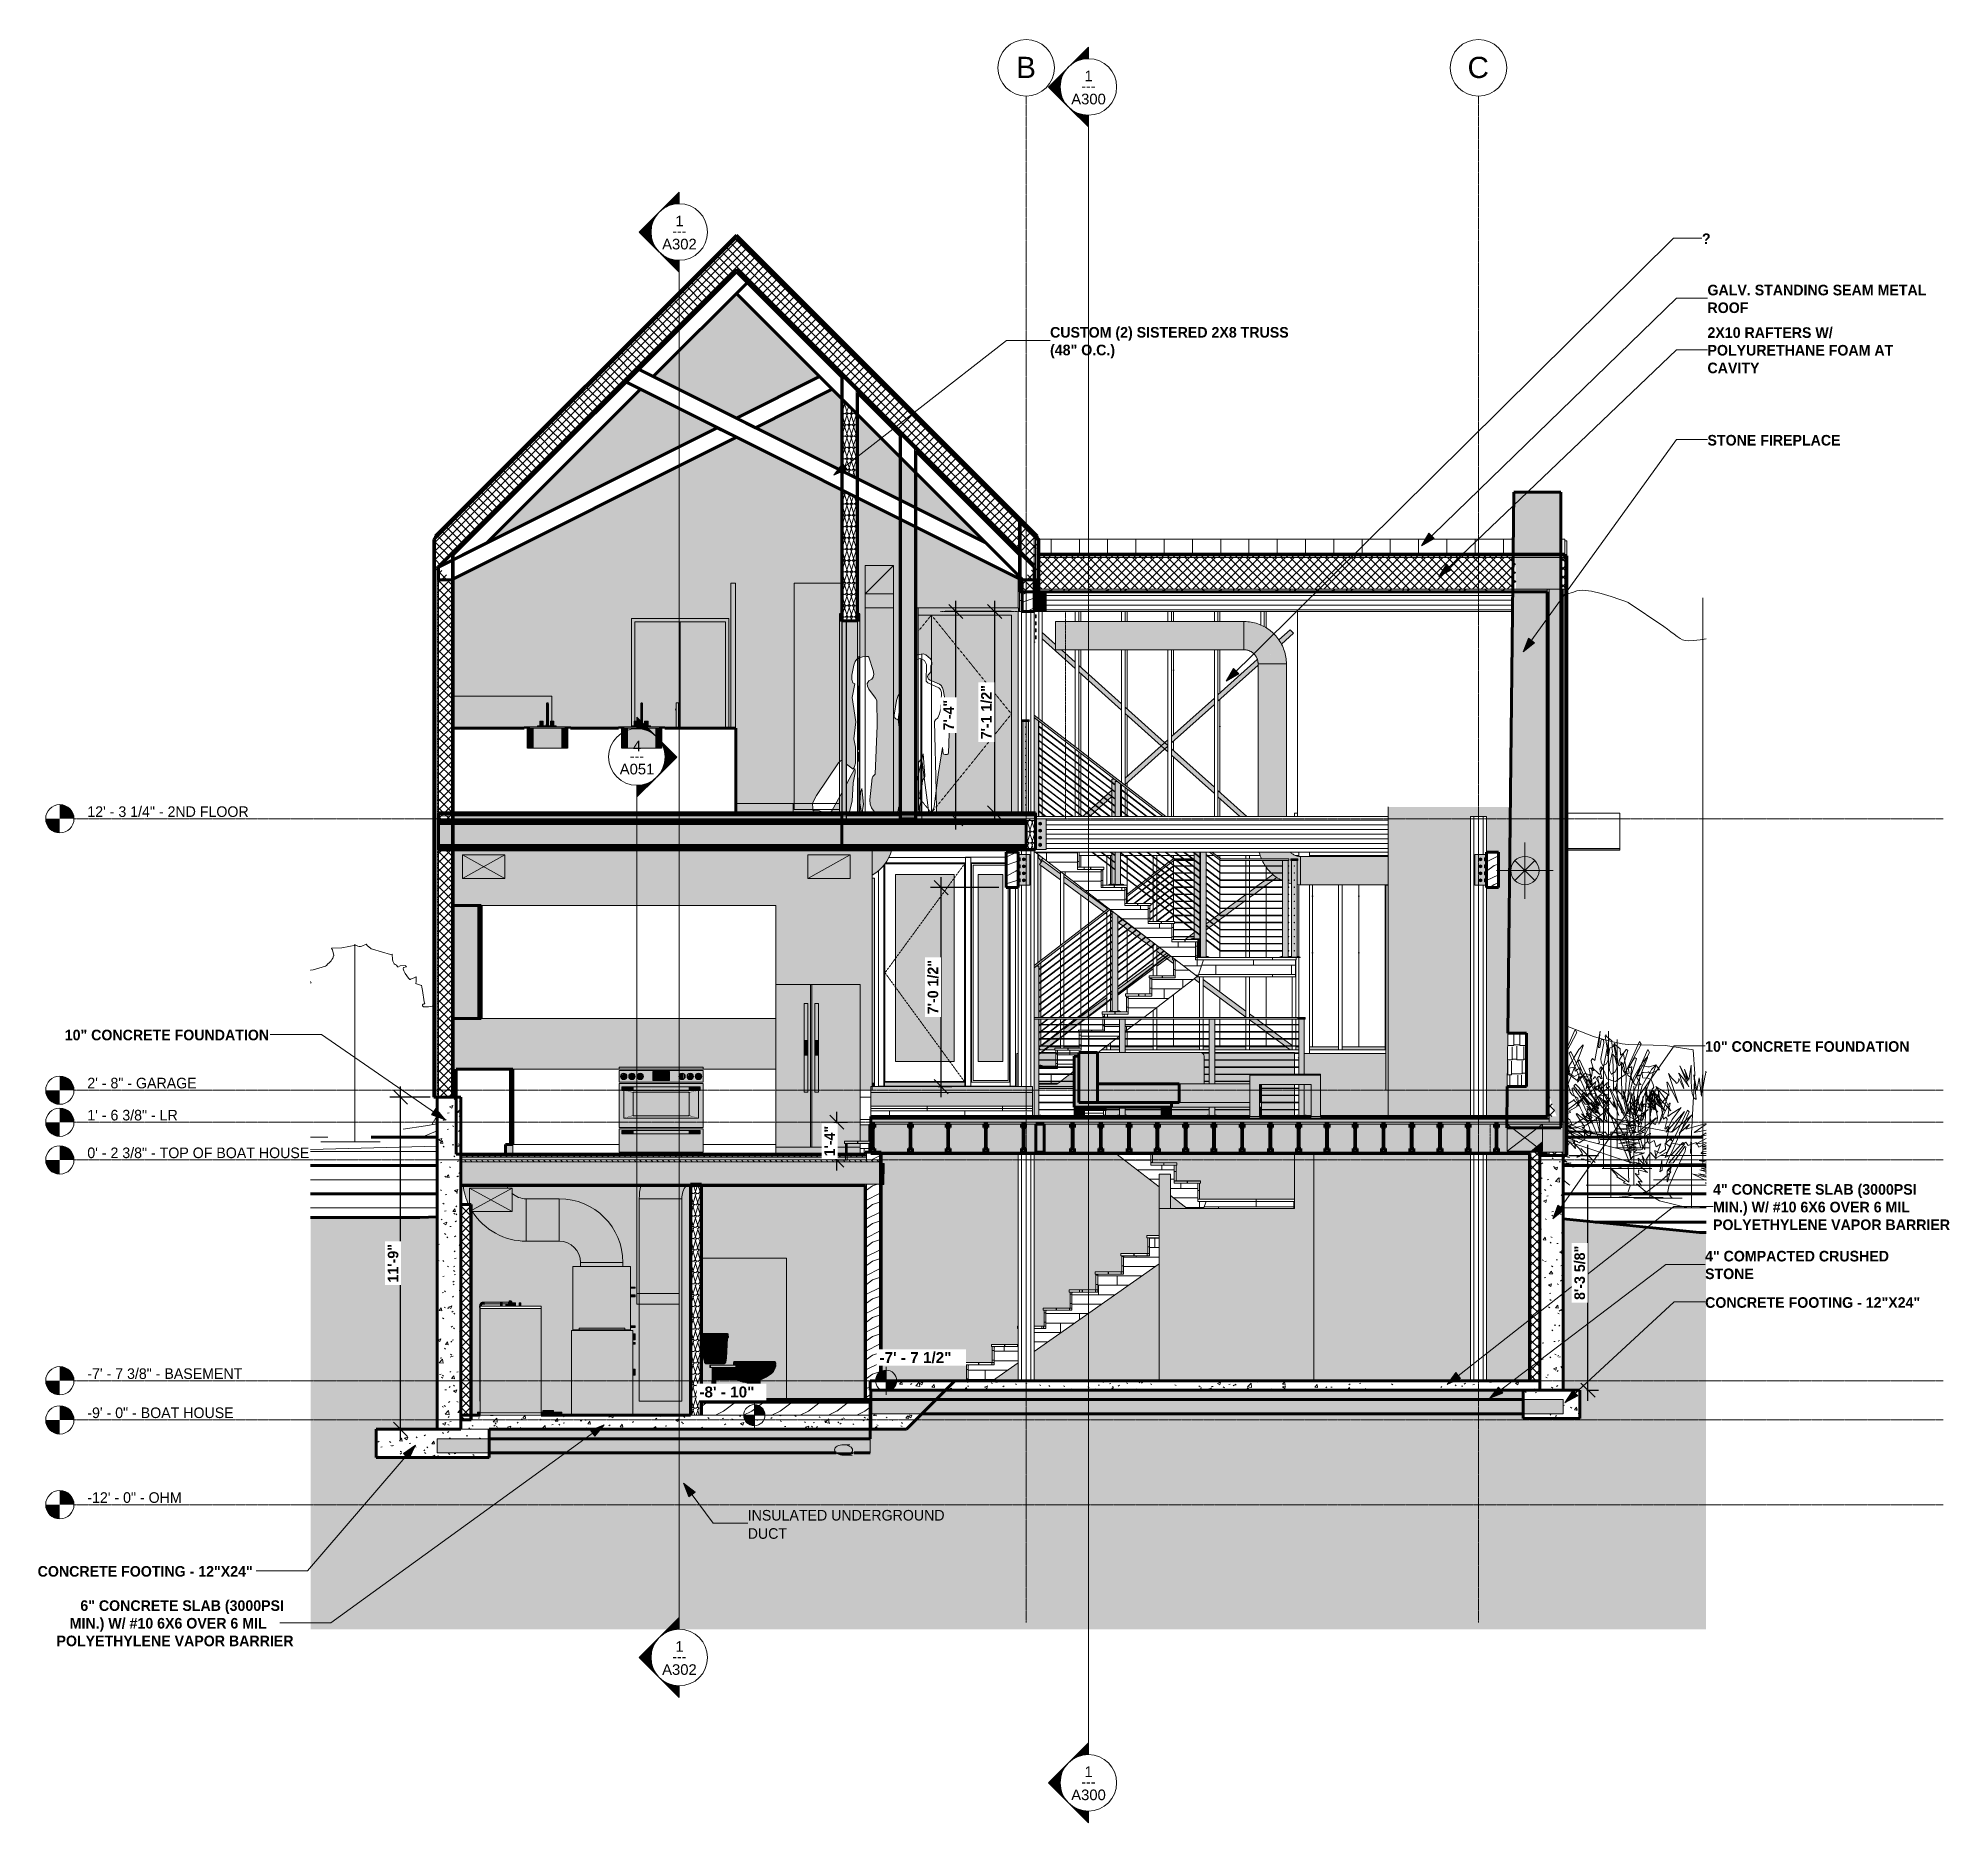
# Model space of a CAD drawing. Header units: inches. Extents: x -9046 to -8234, y -279 to 479.
import ezdxf

# ---------------------------------------------------------------- set-up
doc = ezdxf.new("R2010")
doc.units = ezdxf.units.IN
doc.header["$MEASUREMENT"] = 0
for name, pattern in [('Dash 1_16_', [0.125, 0.0625, -0.0625]), ('Grid Line 1_2_', [0.875, 0.5, -0.125, 0.125, -0.125]), ('Hidden 1_8_', [0.1875, 0.125, -0.0625])]:
    doc.linetypes.add(name, pattern=pattern)
for name, color, linetype, lineweight in [('A-ANNO-DIMS-1', 211, 'Continuous', 30), ('A-ANNO-NOTE', 131, 'Continuous', 9), ('A-CLNG', 13, 'Continuous', 18), ('A-DETL-GENF', 92, 'Continuous', 9), ('A-DETL-HDLN', 90, 'Hidden 1_8_', 9), ('A-DOOR', 31, 'Continuous', 18), ('A-DOOR-1', 31, 'Continuous', 9), ('A-DOOR-2', 31, 'Dash 1_16_', 9), ('A-DOOR-3', 31, 'Continuous', 30), ('A-DOOR-FRAM', 31, 'Continuous', 9), ('A-DOOR-FRAM-1', 31, 'Continuous', 18), ('A-DOOR-FRAM-2', 31, 'Continuous', 30), ('A-FLOR', 192, 'Continuous', 18), ('A-FLOR-1', 192, 'Continuous', 60), ('A-FLOR-HRAL', 11, 'Continuous', 9), ('A-FLOR-LEVL', 51, 'Continuous', 9), ('A-FLOR-LEVL-1', 51, 'Grid Line 1_2_', 9), ('A-FLOR-MCUT', 51, 'Continuous', 18), ('A-FLOR-MCUT-1', 51, 'Continuous', 60), ('A-FLOR-PATT-1', 8, 'Continuous', 9), ('A-GENM', 5, 'Continuous', 9), ('A-GLAZ-CWMG', 51, 'Continuous', 9), ('A-ROOF', 132, 'Continuous', 18), ('A-ROOF-1', 132, 'Continuous', 60), ('A-ROOF-PATT-1', 132, 'Continuous', 9), ('A-WALL', 113, 'Continuous', 18), ('A-WALL-1', 113, 'Continuous', 60), ('A-WALL-PATT', 111, 'Continuous', 18), ('A-WALL-PATT-1', 111, 'Continuous', 9), ('C-BLDG-PADS', 91, 'Continuous', 9), ('C-BLDG-PADS-1', 91, 'Continuous', 18), ('C-TOPO', 7, 'Continuous', 9), ('C-TOPO-1', 7, 'Continuous', 60), ('C-TOPO-MAJR', 7, 'Continuous', 80), ('G-ANNO-DIMS', 111, 'Continuous', 9), ('G-ANNO-SYMB', 111, 'Continuous', 9), ('G-ANNO-TEXT', 231, 'Continuous', 9), ('I-FURN', 30, 'Continuous', 9), ('I-WALL', 2, 'Continuous', 18), ('I-WALL-1', 2, 'Continuous', 60), ('M-EQPM', 50, 'Continuous', 9), ('M-HVAC-DUCT', 70, 'Continuous', 9), ('M-HVAC-DUCT-ANNO', 70, 'Continuous', 9), ('M-HVAC-DUCT-CNTR', 70, 'Continuous', 9), ('P-PIPE', 3, 'Continuous', 9), ('P-SANR-FIXT', 6, 'Continuous', 9), ('Q-CASE', 31, 'Continuous', 9), ('Q-CASE-1', 31, 'Continuous', 60), ('Q-SPCQ', 91, 'Continuous', 9), ('S-BEAM', 12, 'Continuous', 9), ('S-BEAM-1', 12, 'Continuous', 60), ('S-COLS', 52, 'Continuous', 9), ('S-FNDN', 32, 'Continuous', 18), ('S-FNDN-1', 32, 'Continuous', 60), ('S-FNDN-2', 32, 'Continuous', 9), ('S-FSTN', 2, 'Continuous', 9), ('S-FSTN-1', 2, 'Continuous', 60), ('S-GRID-1', 1, 'Grid Line 1_2_', 9), ('S-GRID-IDEN', 1, 'Continuous', 9), ('S-STRS', 31, 'Continuous', 9)]:
    doc.layers.add(name, color=color, linetype=linetype, lineweight=lineweight)
doc.styles.add('Arial', font='arial.ttf', dxfattribs={"height": 9})
doc.styles.add('Arial_1', font='arial.ttf', dxfattribs={"height": 4.5})
doc.styles.add('Arial_B', font='arialbd.ttf', dxfattribs={"height": 4.642857})
doc.styles.add('Century Gothic', font='ufonts.com_century-gothic.ttf', dxfattribs={"height": 4.5})
doc.styles.add('Century Gothic_B', font='GOTHICB.TTF', dxfattribs={"height": 4.5})
doc.dimstyles.new('OD__1_16__Tol__', dxfattribs={"dimscale": 12, "dimtxt": 4.698757, "dimasz": 0.5, "dimexe": 0.375, "dimexo": 0.25, "dimgap": 0.0625, "dimtad": 1, "dimdec": 4, "dimrnd": 0.0625, "dimzin": 3, "dimdsep": 46, "dimlunit": 4, "dimtxsty": 'Century Gothic_B', "dimblk1": 'OBLIQUE', "dimblk2": 'OBLIQUE', "dimsah": 1, "dimcen": 0.09, "dimdle": 0.375, "dimazin": 0, "dimtfac": 1, "dimtdec": 4, "dimtix": 1, "dimtmove": 0, "dimatfit": 3, "dimfxl": 1, "dimtvp": 1, "dimtfill": 1, "dimfrac": 2, "dimtolj": 1, "dimtzin": 0, "dimlwd": 30, "dimlwe": 30, "dimarcsym": 2})
pattern_1 = [(50, (-8599.04, 127.346), (13.77135, -1.20496), [1.44, -15.84]), (355, (-8599.04, 127.346), (-2.6644, 14.4422), [1.152, -12.672]), (100.451, (-8597.893, 127.245), (11.10708, 13.23737), [1.224, -13.462]), (46.184, (-8599.04, 131.186), (20.4913, -3.17785), [2.16, -23.76]), (96.636, (-8597.333, 130.921), (17.9459, 18.7032), [1.836, -20.193]), (351.184, (-8599.04, 131.186), (17.9454, 18.7026), [1.728, -19.008]), (21, (-8597.12, 130.226), (11.46052, -7.73037), [1.44, -15.84]), (326, (-8597.12, 130.226), (4.67135, 13.92315), [1.152, -12.672]), (71.451, (-8596.165, 129.582), (16.13207, 6.19284), [1.224, -13.462]), (37.5, (-8599.04, 127.346), (0.233123, 6.39175), [0.634, -11.885, 0.634, -12.23, -12.72]), (37.5, (-8599.04, 127.346), (0.233123, 6.39175), [-25.382, 0.634, -12.086]), (7.5, (-8599.04, 127.346), (5.05073, 7.57304), [0.634, -6.701, 0.634, -11.597, -4.848]), (7.5, (-8599.04, 127.346), (5.05073, 7.57304), [-19.565, 0.634, -4.214]), (327.5, (-8603.322, 127.346), (10.24958, -0.43289), [0.634, -4.166, 0.634, -14.342, -19.872]), (327.5, (-8603.322, 127.346), (10.24958, -0.43289), [-19.776, 0.634, -19.238]), (317.5, (-8605.242, 127.346), (11.1974, 1.92214), [0.634, -5.606, 0.634, -9.312, -14.112]), (317.5, (-8605.242, 127.346), (11.1974, 1.92214), [-16.186, 0.634, -13.478])]
pattern_2 = [(0, (-8599.04, 127.346), (15.36, 3.84), [0.634, -10.886, 0.634, -10.886, -61.44]), (0, (-8599.04, 127.346), (15.36, 3.84), [-23.04, 0.634, -22.406, 0.634, -10.886, -26.88]), (0, (-8599.04, 127.346), (15.36, 3.84), [-57.6, 0.634, -7.046, 0.634, -18.566]), (120, (-8593.28, 129.266), (-11.005538, 11.38215), [0.634, -10.886, 0.634, -10.886, -61.44]), (120, (-8593.28, 129.266), (-11.005538, 11.38215), [-23.04, 0.634, -22.406, 0.634, -10.886, -26.88]), (120, (-8593.28, 129.266), (-11.005538, 11.38215), [-57.6, 0.634, -7.046, 0.634, -18.566]), (240, (-8591.36, 136.946), (-4.354462, -15.22215), [0.634, -10.886, 0.634, -10.886, -61.44]), (240, (-8591.36, 136.946), (-4.354462, -15.22215), [-23.04, 0.634, -22.406, 0.634, -10.886, -26.88]), (240, (-8591.36, 136.946), (-4.354462, -15.22215), [-57.6, 0.634, -7.046, 0.634, -18.566])]
pattern_3 = [(0, (-8554.007, 89.083), (0, 4), []), (90, (-8554.007, 89.083), (-8, 8), [4, -28]), (90, (-8538.007, 93.083), (-8, 8), [4, -28])]
pattern_4 = [(0, (-8554.007, 0.8), (0, 4), []), (90, (-8554.007, 0.8), (-8, 8), [4, -28]), (90, (-8538.007, 4.8), (-8, 8), [4, -28])]
pattern_5 = [(0, (-8624.007, 35.3), (0, 4), []), (90, (-8624.007, 35.3), (-8, 8), [4, -28]), (90, (-8608.007, 39.3), (-8, 8), [4, -28])]
pattern_6 = [(0, (-8599.04, 127.346), (0, 2.399), []), (315, (-8599.04, 127.346), (2.398506, 0), [3.393, -3.393]), (45, (-8599.04, 127.346), (2.398506, 0), [3.393, -3.393])]
pattern_7 = [(161.57, (-8598.8, 127.586), (-1.9204512, 0.0001504), [0, -13.661, 1.517, 0]), (18.43, (-8599.28, 127.586), (-1.9204512, -0.0001504), [0, -13.661, 1.517, 0]), (108.43, (-8598.8, 127.586), (0.9599691, -4.8007366), [4.553, -10.625]), (71.57, (-8599.28, 127.586), (0.9599691, 4.8007366), [4.553, -10.625])]
pattern_8 = [(216.87, (-8595.842, 135.343), (23.9897714, 15.993643), [3.998, -35.986]), (206.565, (-8591.043, 132.944), (-7.99708, -7.99662), [8.941, -8.941]), (198.435, (-8591.043, 128.945), (-15.993845, -7.997098), [5.058, -20.23])]
pattern_9 = [(90, (-8626.569, 0), (2, -1e-16), [])]
pattern_10 = [(45, (-8599.04, 127.346), (-1.856155, 1.856155), []), (135, (-8599.04, 127.346), (-1.856155, -1.856155), [])]
pattern_11 = [(355.236, (-8599.04, 131.426), (-263.999686, 24.001546), [2.89, -286.108]), (11.31, (-8596.16, 131.186), (96.00039, 24.000414), [3.671, -118.705]), (45, (-8592.56, 131.906), (0, 24.0006), [2.715, -31.226]), (46.848, (-8590.64, 133.826), (335.998039, 360.002359), [5.264, -521.098]), (12.995, (-8587.04, 137.666), (-215.999946, -48.001379), [3.202, -316.998]), (0, (-8583.92, 138.386), (24, 24), [6, -18]), (350.538, (-8577.92, 138.386), (-120.000217, 23.99977), [2.92, -143.067]), (354.289, (-8599.04, 137.906), (-215.999717, 24.001433), [2.412, -238.785]), (0, (-8596.64, 137.666), (24, 24), [3.6, -20.4]), (28.301, (-8593.04, 137.666), (263.999841, 144.000819), [3.544, -350.812]), (52.125, (-8589.92, 139.346), (-96.000349, -120.000279), [5.473, -268.169]), (39.289, (-8586.56, 143.666), (144.000322, 119.999016), [3.411, -337.693]), (6.34, (-8583.92, 145.826), (192.000086, 23.999), [4.347, -212.983]), (348.111, (-8579.6, 146.306), (-335.999111, 72.0018444), [4.66, -461.336]), (353.29, (-8599.04, 145.346), (216.000198, -24.000742), [4.108, -406.706]), (3.367, (-8594.96, 144.866), (384.000105, 24.003305), [4.087, -404.618]), (33.69, (-8590.88, 145.106), (-47.99962, -24.00016), [4.327, -82.207]), (47.49, (-8587.28, 147.506), (239.998435, 264.0019564), [3.907, -386.785]), (14.931, (-8584.64, 150.386), (264.000774, 71.9981694), [3.726, -368.854]), (0, (-8581.04, 151.346), (24, 24), [2.88, -21.12]), (347.005, (-8578.16, 151.346), (215.999946, -48.001379), [3.202, -316.998]), (0, (-8591.6, 127.346), (24, 24), [0.063, -23.937]), (223.152, (-8588.24, 130.946), (360.002359, 335.998039), [5.264, -521.098]), (206.565, (-8592.08, 151.346), (-23.99974, -23.9997), [2.147, -51.519]), (188.13, (-8594, 150.386), (-144.000218, -23.999654), [3.394, -166.312]), (156.801, (-8597.36, 149.906), (-119.99995, 48.001369), [1.828, -180.951]), (26.565, (-8588.24, 130.946), (23.99974, 23.9997), [2.683, -50.982]), (6.71, (-8585.84, 132.146), (-216.000198, -24.000742), [4.108, -406.706]), (349.875, (-8581.76, 132.626), (407.9992525, -72.0020701), [6.826, -675.804]), (349.695, (-8599.04, 128.786), (144.000477, -24.000103), [2.683, -265.645]), (15.524, (-8596.4, 128.306), (-264.000139, -71.9991673), [4.484, -443.873]), (42.879, (-8592.08, 129.506), (-311.9990114, -288.0003535), [4.585, -453.934]), (34.695, (-8588.72, 132.626), (240.0000585, 167.9992156), [3.795, -375.679]), (9.462, (-8585.6, 134.786), (120.000217, 23.99977), [4.38, -141.607]), (353.418, (-8581.28, 135.506), (-408.0001485, 48.0004238), [6.281, -621.859]), (351.87, (-8599.04, 134.786), (-144.000218, 23.999654), [3.394, -166.312]), (11.31, (-8595.68, 134.306), (96.00039, 24.000414), [3.671, -118.705]), (42.51, (-8592.08, 135.026), (-264.0019564, -239.998435), [3.907, -386.785]), (45, (-8589.2, 137.666), (0, 24.0006), [4.412, -29.529]), (17.354, (-8586.08, 140.786), (-311.999979, -95.999553), [4.023, -398.29]), (356.633, (-8582.24, 141.986), (-384.000105, 24.003305), [4.087, -404.618]), (342.897, (-8578.16, 141.746), (239.999665, -72.00063), [3.264, -323.171]), (351.254, (-8599.04, 140.786), (168.000296, -23.999242), [3.157, -312.514]), (14.931, (-8595.92, 140.306), (264.000774, 71.9981694), [3.726, -368.854]), (32.005, (-8592.32, 141.266), (-120.000722, -71.999341), [4.528, -221.887]), (49.899, (-8588.48, 143.666), (-264.0002635, -311.9996052), [5.961, -590.186]), (15.945, (-8584.64, 148.226), (-96.00064, -23.999112), [3.494, -171.228]), (353.991, (-8581.28, 149.186), (240.000235, -24.000218), [4.585, -453.934]), (336.801, (-8576.72, 148.706), (119.99995, -48.001369), [1.828, -180.951]), (350.538, (-8599.04, 147.986), (-120.000217, 23.99977), [2.92, -143.067]), (10.008, (-8596.16, 147.506), (264.00047, 47.999892), [4.143, -410.161]), (37.405, (-8592.08, 148.226), (312.0020274, 239.997904), [5.136, -508.486]), (29.055, (-8588, 127.346), (167.999253, 96.001016), [2.471, -244.624]), (10.784, (-8585.84, 128.546), (-384.0003557, -71.997667), [5.131, -507.931]), (352.875, (-8580.8, 129.506), (-168.000466, 24.000177), [5.805, -187.689])]
pattern_12 = [(212.005, (-8600.653, 131.377), (-80.619876, -53.746335), [2.535, -250.987]), (213.69, (-8599.04, 132.452), (-26.87387, -26.87325), [1.938, -94.955]), (198.435, (-8598.234, 132.72), (-53.747, -26.8734), [0.85, -84.131]), (180, (-8597.16, 132.72), (-3e-15, -26.873), [1.075, -25.798]), (161.565, (-8596.353, 132.452), (-26.87304, 2e-05), [0.85, -84.131]), (333.435, (-8596.084, 151.8), (26.87306, 2e-05), [1.202, -58.889]), (296.565, (-8596.353, 152.338), (26.87304, -26.8731), [0.601, -59.49]), (270, (-8596.353, 153.682), (26.873, 2e-15), [1.344, -25.53]), (186.34, (-8596.084, 136.214), (-214.986308, -26.872903), [2.433, -240.914]), (296.565, (-8590.172, 152.875), (26.87304, -26.8731), [0.601, -59.49]), (303.69, (-8590.71, 153.682), (26.87325, -26.87387), [0.969, -95.924]), (229.399, (-8586.41, 141.857), (-134.36557, -161.240653), [2.478, -245.282]), (243.435, (-8585.604, 143.47), (2e-05, -26.87306), [1.803, -58.288]), (213.69, (-8576.198, 140.514), (-26.87387, -26.87325), [0.969, -95.924]), (33.69, (-8584.26, 132.989), (26.87387, 26.87325), [0.969, -95.924]), (0, (-8584.797, 132.99), (0, 26.873), [0.537, -26.336]), (333.435, (-8585.335, 133.258), (26.87306, 2e-05), [0.601, -59.49]), (284.036, (-8585.604, 134.333), (26.87309, -80.61944), [1.108, -109.693]), (270, (-8585.604, 134.87), (26.873, 2e-15), [0.537, -26.336]), (243.435, (-8585.604, 135.408), (2e-05, -26.87306), [0.601, -59.49]), (135, (-8585.604, 135.676), (-26.8729, 2e-15), [0.38, -37.625]), (90, (-8585.604, 135.408), (-26.873, 2e-15), [0.269, -26.605]), (18.435, (-8575.929, 147.769), (53.747, 26.8734), [1.7, -83.281]), (6.34, (-8574.317, 148.307), (214.986308, 26.872903), [2.433, -240.914]), (180, (-8575.392, 141.857), (-3e-15, -26.873), [1.612, -25.261]), (197.354, (-8571.092, 143.201), (-80.6202226, -26.87323), [4.505, -445.973]), (198.435, (-8570.286, 143.47), (-53.747, -26.8734), [0.85, -84.131]), (213.69, (-8569.48, 144.007), (-26.87387, -26.87325), [0.969, -95.924]), (251.565, (-8569.211, 144.813), (-2e-05, -26.87304), [0.85, -84.131]), (243.435, (-8568.942, 145.351), (2e-05, -26.87306), [0.601, -59.49]), (270, (-8568.942, 145.888), (26.873, 2e-15), [0.537, -26.336]), (293.199, (-8569.748, 147.769), (26.874084, -53.74642), [2.047, -202.614]), (315, (-8570.555, 148.576), (26.8729, 0), [1.14, -36.864]), (0, (-8571.898, 148.576), (0, 26.873), [1.344, -25.53]), (341.565, (-8577.81, 142.126), (26.87304, -2e-05), [0.85, -84.131]), (303.69, (-8578.348, 142.932), (26.87325, -26.87387), [0.969, -95.924]), (279.462, (-8578.617, 144.545), (26.87256, -134.366403), [1.635, -161.829]), (270, (-8578.617, 146.157), (26.873, 2e-15), [1.612, -25.261]), (239.036, (-8577.81, 147.501), (-26.87303, -53.74617), [1.567, -155.13]), (188.13, (-8575.929, 147.769), (-161.240193, -26.872598), [1.9, -188.123]), (116.565, (-8595.815, 146.963), (-26.87304, 26.8731), [0.601, -59.49]), (135, (-8595.278, 146.426), (-26.8729, 2e-15), [0.76, -37.244]), (168.69, (-8593.934, 146.157), (-26.87281, 0.00023), [1.37, -135.657]), (191.31, (-8592.591, 146.426), (-107.49318, -26.873136), [1.37, -135.657]), (194.036, (-8591.516, 146.695), (-80.61944, -26.87309), [1.108, -109.693]), (236.31, (-8590.978, 147.501), (-26.87322, -53.74604), [0.969, -95.924]), (236.31, (-8590.441, 148.307), (-26.87322, -53.74604), [0.969, -95.924]), (270, (-8590.44, 149.113), (26.873, 2e-15), [0.806, -26.067]), (291.801, (-8590.978, 150.457), (26.8727, -53.74692), [1.447, -143.27]), (116.565, (-8590.71, 144.813), (-26.87304, 26.8731), [1.202, -58.889]), (168.69, (-8589.366, 144.545), (-26.87281, 0.00023), [1.37, -135.657]), (194.036, (-8588.291, 144.813), (-80.61944, -26.87309), [1.108, -109.693]), (225, (-8587.485, 145.62), (2e-15, -26.8729), [1.14, -36.864]), (251.565, (-8587.216, 146.426), (-2e-05, -26.87304), [0.85, -84.131]), (296.565, (-8587.753, 147.501), (26.87304, -26.8731), [1.202, -58.889]), (315, (-8588.291, 148.038), (26.8729, 0), [0.76, -37.244]), (326.31, (-8589.097, 148.576), (53.74604, -26.87322), [0.969, -95.924]), (0, (-8589.635, 148.576), (0, 26.873), [0.537, -26.336]), (33.69, (-8590.441, 148.038), (26.87387, 26.87325), [0.969, -95.924]), (71.565, (-8590.71, 147.232), (2e-05, 26.87304), [0.85, -84.131]), (63.435, (-8590.978, 146.695), (-2e-05, 26.87306), [0.601, -59.49]), (71.565, (-8591.247, 145.888), (2e-05, 26.87304), [0.85, -84.131]), (104.036, (-8591.247, 144.813), (-26.87309, 80.61944), [1.108, -109.693]), (45, (-8591.784, 144.276), (0, 26.8729), [0.76, -37.244]), (18.435, (-8592.591, 144.007), (53.747, 26.8734), [0.85, -84.131]), (0, (-8593.934, 144.007), (0, 26.873), [1.344, -25.53]), (14.036, (-8595.009, 143.738), (80.61944, 26.87309), [1.108, -109.693]), (341.565, (-8595.815, 144.007), (26.87304, -2e-05), [0.85, -84.131]), (270, (-8595.815, 144.813), (26.873, 2e-15), [0.806, -26.067]), (225, (-8595.009, 145.62), (2e-15, -26.8729), [1.14, -36.864]), (198.435, (-8593.397, 146.157), (-53.747, -26.8734), [1.7, -83.281]), (180, (-8592.053, 146.157), (-3e-15, -26.873), [1.344, -25.53]), (153.435, (-8591.516, 145.888), (-26.87306, -2e-05), [0.601, -59.49]), (206.565, (-8581.304, 141.589), (-26.8731, -26.87304), [0.601, -59.49]), (146.31, (-8580.498, 141.051), (-53.74604, 26.87322), [0.969, -95.924]), (119.745, (-8579.423, 139.17), (-80.619755, 134.36604), [2.167, -214.493]), (95.711, (-8579.154, 136.483), (-26.874985, 241.85912), [2.701, -267.372]), (90, (-8579.154, 136.214), (-26.873, 2e-15), [0.269, -26.605]), (63.435, (-8579.423, 135.676), (-2e-05, 26.87306), [0.601, -59.49]), (26.565, (-8579.96, 135.408), (26.8731, 26.87304), [0.601, -59.49]), (0, (-8580.766, 135.408), (0, 26.873), [0.806, -26.067]), (0, (-8581.035, 135.408), (0, 26.873), [0.269, -26.605]), (0, (-8581.573, 135.408), (0, 26.873), [0.537, -26.336]), (326.31, (-8582.379, 135.945), (53.74604, -26.87322), [0.969, -95.924]), (333.435, (-8582.916, 136.214), (26.87306, 2e-05), [0.601, -59.49]), (284.036, (-8583.185, 137.289), (26.87309, -80.61944), [1.108, -109.693]), (270, (-8583.185, 137.826), (26.873, 2e-15), [0.537, -26.336]), (270, (-8583.185, 138.633), (26.873, 2e-15), [0.806, -26.067]), (258.69, (-8582.916, 139.976), (-0.00023, -26.87281), [1.37, -135.657]), (231.34, (-8581.841, 141.32), (-80.620223, -107.493037), [1.721, -170.352]), (270, (-8576.198, 140.782), (26.873, 2e-15), [0.269, -26.605]), (270, (-8576.198, 141.05), (26.873, 2e-15), [0.269, -26.605]), (326.31, (-8577.004, 141.589), (53.74604, -26.87322), [0.969, -95.924]), (333.435, (-8578.617, 142.395), (26.87306, 2e-05), [1.803, -58.288]), (0, (-8579.96, 142.395), (0, 26.873), [1.344, -25.53]), (63.435, (-8580.229, 141.857), (-2e-05, 26.87306), [0.601, -59.49]), (90, (-8580.23, 140.782), (-26.873, 2e-15), [1.075, -25.798]), (135, (-8579.423, 139.976), (-26.8729, 2e-15), [1.14, -36.864]), (161.565, (-8578.617, 139.707), (-26.87304, 2e-05), [0.85, -84.131]), (180, (-8577.81, 139.707), (-3e-15, -26.873), [0.806, -26.067]), (198.435, (-8577.004, 139.976), (-53.747, -26.8734), [0.85, -84.131]), (351.87, (-8587.485, 154.488), (26.873028, -0.000376), [3.8, -186.222]), (14.036, (-8588.56, 154.219), (80.61944, 26.87309), [1.108, -109.693]), (53.13, (-8589.366, 153.144), (53.746544, 80.620104), [1.344, -133.023]), (95.194, (-8589.097, 150.188), (-26.871261, 268.732839), [2.968, -293.857]), (101.31, (-8588.828, 148.844), (-26.873136, 107.49318), [1.37, -135.657]), (143.13, (-8587.753, 148.038), (-80.620104, 53.746544), [1.344, -133.023]), (161.565, (-8586.947, 147.769), (-26.87304, 2e-05), [0.85, -84.131]), (198.435, (-8586.141, 148.038), (-53.747, -26.8734), [0.85, -84.131]), (225, (-8584.797, 149.382), (2e-15, -26.8729), [1.9, -36.104]), (228.814, (-8582.916, 151.532), (-161.239614, -188.112355), [2.857, -282.81]), (251.565, (-8582.648, 152.338), (-2e-05, -26.87304), [0.85, -84.131]), (270, (-8582.648, 152.607), (26.873, 2e-15), [0.269, -26.605]), (288.435, (-8582.916, 153.413), (26.8734, -53.747), [0.85, -84.131]), (326.31, (-8583.722, 153.95), (53.74604, -26.87322), [0.969, -95.924]), (90, (-8596.084, 147.5), (-26.873, 2e-15), [1.881, -24.992]), (338.199, (-8592.322, 150.994), (80.61982, -26.87288), [1.447, -143.27]), (0, (-8593.934, 150.994), (0, 26.873), [1.612, -25.261]), (30.964, (-8595.278, 150.188), (80.6192, 53.74697), [1.567, -155.13]), (45, (-8596.084, 149.382), (0, 26.8729), [1.14, -36.864]), (90, (-8600.384, 138.9), (-26.873, 2e-15), [1.881, -24.992]), (116.565, (-8599.578, 137.289), (-26.87304, 26.8731), [1.803, -58.288]), (153.435, (-8597.965, 136.483), (-26.87306, -2e-05), [1.803, -58.288]), (180, (-8596.622, 136.483), (-3e-15, -26.873), [1.344, -25.53]), (218.66, (-8595.278, 137.558), (-26.87304, -26.87338), [1.721, -170.352]), (231.34, (-8594.203, 138.901), (-80.620223, -107.493037), [1.721, -170.352]), (213.69, (-8592.591, 139.976), (-26.87387, -26.87325), [1.938, -94.955]), (239.036, (-8591.784, 141.32), (-26.87303, -53.74617), [1.567, -155.13]), (270, (-8591.784, 141.857), (26.873, 2e-15), [0.537, -26.336]), (270, (-8591.784, 142.664), (26.873, 2e-15), [0.806, -26.067]), (315, (-8592.591, 143.47), (26.8729, 0), [1.14, -36.864]), (350.538, (-8594.203, 143.738), (26.873645, 0.00015), [1.635, -161.829]), (14.036, (-8596.353, 143.201), (80.61944, 26.87309), [2.216, -108.585]), (18.435, (-8598.772, 142.395), (53.747, 26.8734), [2.549, -82.431]), (45, (-8599.578, 141.589), (0, 26.8729), [1.14, -36.864]), (45, (-8600.384, 140.782), (0, 26.8729), [1.14, -36.864]), (108.435, (-8594.472, 134.87), (-26.8734, 53.747), [1.7, -83.281]), (126.87, (-8593.666, 133.795), (-26.87385, 26.87335), [1.344, -133.023]), (146.31, (-8592.859, 133.258), (-53.74604, 26.87322), [0.969, -95.924]), (161.565, (-8592.053, 132.989), (-26.87304, 2e-05), [0.85, -84.131]), (135, (-8591.247, 132.183), (-26.8729, 2e-15), [1.14, -36.864]), (161.565, (-8590.441, 131.914), (-26.87304, 2e-05), [0.85, -84.131]), (180, (-8589.635, 131.914), (-3e-15, -26.873), [0.806, -26.067]), (206.565, (-8589.097, 132.183), (-26.8731, -26.87304), [0.601, -59.49]), (206.565, (-8588.022, 132.72), (-26.8731, -26.87304), [1.202, -58.889]), (189.462, (-8586.41, 132.989), (-134.3664, -26.87256), [1.635, -161.829]), (243.435, (-8585.872, 134.064), (2e-05, -26.87306), [1.202, -58.889]), (270, (-8585.872, 134.333), (26.873, 2e-15), [0.269, -26.605]), (270, (-8585.872, 134.87), (26.873, 2e-15), [0.537, -26.336]), (326.31, (-8586.679, 136.483), (53.74604, -26.87322), [0.969, -95.924]), (327.995, (-8588.828, 137.826), (134.367248, -80.618618), [2.535, -250.987]), (329.036, (-8590.172, 138.633), (53.74617, -26.87303), [1.567, -155.13]), (341.565, (-8591.784, 139.17), (26.87304, -2e-05), [1.7, -83.281]), (0, (-8592.86, 139.17), (0, 26.873), [1.075, -25.798]), (33.69, (-8593.666, 138.633), (26.87387, 26.87325), [0.969, -95.924]), (53.13, (-8594.472, 137.558), (53.746544, 80.620104), [1.344, -133.023]), (63.435, (-8595.009, 136.483), (-2e-05, 26.87306), [1.202, -58.889]), (225, (-8582.648, 134.333), (2e-15, -26.8729), [1.14, -36.864]), (236.31, (-8582.11, 135.139), (-26.87322, -53.74604), [0.969, -95.924]), (270, (-8582.11, 135.408), (26.873, 2e-15), [0.269, -26.605]), (315, (-8582.648, 135.945), (26.8729, 0), [0.76, -37.244]), (333.435, (-8583.722, 136.483), (26.87306, 2e-05), [1.202, -58.889]), (18.435, (-8585.335, 135.945), (53.747, 26.8734), [1.7, -83.281]), (75.964, (-8585.604, 134.87), (-0.00036, 26.87343), [1.108, -109.693]), (71.565, (-8597.697, 129.764), (2e-05, 26.87304), [0.85, -84.131]), (135, (-8597.159, 129.227), (-26.8729, 2e-15), [0.76, -37.244]), (146.31, (-8596.353, 128.689), (-53.74604, 26.87322), [0.969, -95.924]), (153.435, (-8595.278, 128.152), (-26.87306, -2e-05), [1.202, -58.889]), (180, (-8595.01, 128.152), (-3e-15, -26.873), [0.269, -26.605]), (161.565, (-8594.203, 127.883), (-26.87304, 2e-05), [0.85, -84.131]), (180, (-8593.128, 127.883), (-3e-15, -26.873), [1.075, -25.798]), (198.435, (-8592.322, 128.152), (-53.747, -26.8734), [0.85, -84.131]), (210.964, (-8590.978, 128.958), (-80.6192, -53.74697), [1.567, -155.13]), (206.565, (-8590.441, 129.227), (-26.8731, -26.87304), [0.601, -59.49]), (251.565, (-8590.172, 130.033), (-2e-05, -26.87304), [0.85, -84.131]), (303.69, (-8590.71, 130.839), (26.87325, -26.87387), [0.969, -95.924]), (306.87, (-8591.516, 131.914), (26.87385, -26.87335), [1.344, -133.023]), (323.13, (-8592.591, 132.72), (80.6201, -53.746544), [1.344, -133.023]), (345.964, (-8593.666, 132.989), (26.87343, 0.00036), [1.108, -109.693]), (18.435, (-8594.472, 132.72), (53.747, 26.8734), [0.85, -84.131]), (30.964, (-8595.815, 131.914), (80.6192, 53.74697), [1.567, -155.13]), (39.806, (-8597.428, 130.571), (26.872563, 26.87335), [2.099, -207.788]), (135, (-8589.366, 128.152), (-26.8729, 2e-15), [0.38, -37.625]), (153.435, (-8588.828, 127.883), (-26.87306, -2e-05), [0.601, -59.49]), (191.31, (-8587.485, 128.152), (-107.49318, -26.87314), [1.37, -135.657]), (165.964, (-8586.41, 127.883), (-26.87343, -0.00036), [1.108, -109.693]), (175.236, (-8583.185, 127.614), (-26.872853, -0.000164), [3.236, -320.361]), (206.565, (-8582.648, 127.883), (-26.8731, -26.87304), [0.601, -59.49]), (225, (-8582.11, 128.421), (2e-15, -26.8729), [0.76, -37.244]), (270, (-8582.11, 129.764), (26.873, 2e-15), [1.344, -25.53]), (270, (-8582.11, 130.57), (26.873, 2e-15), [0.806, -26.067]), (308.66, (-8583.185, 131.914), (26.87338, -26.87304), [1.721, -170.352]), (338.199, (-8584.529, 132.452), (80.61982, -26.87288), [1.447, -143.27]), (348.69, (-8585.872, 132.72), (26.87281, -0.00023), [1.37, -135.657]), (18.435, (-8588.291, 131.914), (53.747, 26.8734), [2.549, -82.431]), (36.87, (-8589.366, 131.108), (26.87335, 26.87385), [1.344, -133.023]), (68.199, (-8589.903, 129.764), (26.87288, 80.61982), [1.447, -143.27]), (101.31, (-8589.635, 128.421), (-26.87314, 107.49318), [1.37, -135.657]), (348.69, (-8592.053, 153.95), (26.87281, -0.00023), [1.37, -135.657]), (354.806, (-8595.009, 154.219), (26.873363, 0.000201), [2.968, -293.857]), (0, (-8595.815, 154.22), (0, 26.873), [0.806, -26.067]), (45, (-8596.353, 153.682), (0, 26.8729), [0.76, -37.244]), (180, (-8594.203, 151.263), (-3e-15, -26.873), [0.806, -26.067]), (188.13, (-8592.322, 151.532), (-161.240193, -26.872598), [1.9, -188.123]), (172.875, (-8590.172, 151.263), (-26.87349, 0.00024), [2.167, -214.493]), (225, (-8589.903, 151.532), (2e-15, -26.8729), [0.38, -37.625]), (270, (-8589.903, 152.338), (26.873, 2e-15), [0.806, -26.067]), (161.565, (-8581.304, 153.144), (-26.87304, 2e-05), [0.85, -84.131]), (180, (-8580.23, 153.144), (-3e-15, -26.873), [1.075, -25.798]), (198.435, (-8579.423, 153.413), (-53.747, -26.8734), [0.85, -84.131]), (170.538, (-8577.81, 153.144), (-26.873645, -0.00015), [1.635, -161.829]), (213.69, (-8577.004, 153.682), (-26.87387, -26.87325), [0.969, -95.924]), (270, (-8577.004, 153.95), (26.873, 2e-15), [0.269, -26.605]), (296.565, (-8577.273, 154.488), (26.87304, -26.8731), [0.601, -59.49]), (341.565, (-8578.885, 155.025), (26.87304, -2e-05), [1.7, -83.281]), (341.565, (-8580.498, 155.563), (26.87304, -2e-05), [1.7, -83.281]), (14.036, (-8581.573, 155.294), (80.61944, 26.87309), [1.108, -109.693]), (45, (-8582.379, 154.488), (0, 26.8729), [1.14, -36.864]), (104.036, (-8582.11, 153.413), (-26.87309, 80.61944), [1.108, -109.693]), (0, (-8603.07, 130.033), (0, 26.873), [0.269, -26.605]), (315, (-8603.609, 130.571), (26.8729, 0), [0.76, -37.244]), (274.764, (-8603.877, 133.795), (26.875449, -295.606197), [3.236, -320.361]), (255.964, (-8603.609, 134.87), (0.00036, -26.87343), [1.108, -109.693]), (225, (-8603.071, 135.408), (2e-15, -26.8729), [0.76, -37.244]), (198.435, (-8600.653, 136.214), (-53.747, -26.8734), [2.549, -82.431]), (180, (-8600.384, 136.214), (-3e-15, -26.873), [0.269, -26.605]), (171.87, (-8598.503, 135.945), (-26.873028, 0.000376), [1.9, -188.123]), (146.31, (-8595.278, 135.676), (-53.74604, 26.87322), [0.969, -95.924]), (108.435, (-8594.741, 134.064), (-26.8734, 53.747), [1.7, -83.281]), (90, (-8594.74, 133.795), (-26.873, 2e-15), [0.269, -26.605]), (71.565, (-8595.009, 132.989), (2e-05, 26.87304), [0.85, -84.131]), (26.565, (-8595.547, 132.72), (26.8731, 26.87304), [0.601, -59.49]), (18.435, (-8596.353, 132.452), (53.747, 26.8734), [0.85, -84.131]), (126.87, (-8581.841, 130.571), (-26.87385, 26.87335), [1.344, -133.023]), (123.69, (-8581.304, 129.764), (-26.87325, 26.87387), [0.969, -95.924]), (149.036, (-8579.96, 128.958), (-53.74617, 26.87303), [1.567, -155.13]), (168.69, (-8578.617, 128.689), (-26.87281, 0.00023), [1.37, -135.657]), (213.69, (-8577.81, 129.227), (-26.87387, -26.87325), [0.969, -95.924]), (251.565, (-8577.542, 130.033), (-2e-05, -26.87304), [0.85, -84.131]), (270, (-8577.542, 130.302), (26.873, 2e-15), [0.269, -26.605]), (279.462, (-8577.81, 131.914), (26.87256, -134.366403), [1.635, -161.829]), (243.435, (-8577.542, 132.452), (2e-05, -26.87306), [0.601, -59.49]), (270, (-8577.542, 132.72), (26.873, 2e-15), [0.269, -26.605]), (296.565, (-8578.348, 134.333), (26.87304, -26.8731), [1.803, -58.288]), (329.036, (-8579.691, 135.139), (53.74617, -26.87303), [1.567, -155.13]), (8.13, (-8581.573, 134.87), (161.240193, 26.8726), [1.9, -188.123]), (45, (-8582.648, 133.795), (0, 26.8729), [1.52, -36.484]), (45, (-8583.185, 133.258), (0, 26.8729), [0.76, -37.244]), (90, (-8583.185, 132.452), (-26.873, 2e-15), [0.806, -26.067]), (123.69, (-8582.648, 131.645), (-26.87325, 26.87387), [0.969, -95.924]), (101.31, (-8578.617, 136.483), (-26.873136, 107.49318), [1.37, -135.657]), (108.435, (-8578.348, 135.676), (-26.8734, 53.747), [0.85, -84.131]), (135, (-8578.079, 135.408), (-26.8729, 2e-15), [0.38, -37.625]), (180, (-8577.273, 135.408), (-3e-15, -26.873), [0.806, -26.067]), (213.69, (-8576.467, 135.945), (-26.87387, -26.87325), [0.969, -95.924]), (187.125, (-8574.317, 136.214), (-188.113443, -26.873064), [2.167, -214.493]), (236.31, (-8573.779, 137.02), (-26.87322, -53.74604), [0.969, -95.924]), (270, (-8573.78, 137.29), (26.873, 2e-15), [0.269, -26.605]), (288.435, (-8574.048, 138.095), (26.8734, -53.747), [0.85, -84.131]), (285.945, (-8574.586, 139.976), (26.872526, -80.620535), [1.956, -193.684]), (315, (-8575.123, 140.514), (26.8729, 0), [0.76, -37.244]), (18.435, (-8575.929, 140.245), (53.747, 26.8734), [0.85, -84.131]), (29.745, (-8577.81, 139.17), (134.36604, 80.619755), [2.167, -214.493]), (18.435, (-8578.617, 138.901), (53.747, 26.8734), [0.85, -84.131]), (75.964, (-8578.885, 137.826), (-0.00036, 26.87343), [1.108, -109.693]), (180, (-8586.68, 144.813), (-3e-15, -26.873), [0.806, -26.067]), (180, (-8586.14, 144.813), (-3e-15, -26.873), [0.537, -26.336]), (135, (-8585.604, 144.276), (-26.8729, 2e-15), [0.76, -37.244]), (90, (-8585.604, 143.47), (-26.873, 2e-15), [0.806, -26.067]), (26.565, (-8589.635, 139.17), (26.8731, 26.87304), [1.803, -58.288]), (341.565, (-8590.441, 139.439), (26.87304, -2e-05), [0.85, -84.131]), (300.964, (-8591.247, 140.782), (53.74697, -80.6192), [1.567, -155.13]), (71.565, (-8586.141, 141.589), (2e-05, 26.87304), [0.85, -84.131]), (90, (-8586.14, 140.245), (-26.873, 2e-15), [1.344, -25.53]), (123.69, (-8585.604, 139.439), (-26.87325, 26.87387), [0.969, -95.924]), (153.435, (-8584.529, 138.901), (-26.87306, -2e-05), [1.202, -58.889]), (198.435, (-8583.722, 139.17), (-53.747, -26.8734), [0.85, -84.131]), (243.435, (-8583.454, 139.707), (2e-05, -26.87306), [0.601, -59.49]), (255.964, (-8583.185, 140.782), (0.00036, -26.87343), [1.108, -109.693]), (251.565, (-8582.916, 141.589), (-2e-05, -26.87304), [0.85, -84.131]), (291.801, (-8583.454, 142.932), (26.8727, -53.74692), [1.447, -143.27]), (323.13, (-8584.529, 143.738), (80.620104, -53.746544), [1.344, -133.023]), (18.435, (-8585.335, 143.47), (53.747, 26.8734), [0.85, -84.131]), (63.435, (-8585.872, 142.395), (-2e-05, 26.87306), [1.202, -58.889]), (135, (-8588.022, 137.558), (-26.8729, 2e-15), [1.14, -36.864]), (149.036, (-8586.679, 136.751), (-53.74617, 26.87303), [1.567, -155.13]), (146.31, (-8585.872, 136.214), (-53.74604, 26.87322), [0.969, -95.924]), (180, (-8585.335, 136.214), (-3e-15, -26.873), [0.537, -26.336]), (210.964, (-8583.991, 137.02), (-80.6192, -53.74697), [1.567, -155.13]), (243.435, (-8583.722, 137.558), (2e-05, -26.87306), [0.601, -59.49]), (303.69, (-8584.26, 138.364), (26.87325, -26.87387), [0.969, -95.924]), (321.34, (-8585.604, 139.439), (107.493037, -80.620223), [1.721, -170.352]), (345.964, (-8586.679, 139.707), (26.87343, 0.00036), [1.108, -109.693]), (11.31, (-8588.022, 139.439), (107.49318, 26.873136), [1.37, -135.657]), (26.565, (-8588.56, 139.17), (26.8731, 26.87304), [0.601, -59.49]), (71.565, (-8588.828, 138.364), (2e-05, 26.87304), [0.85, -84.131]), (15.945, (-8589.366, 144.276), (80.620535, 26.872526), [1.956, -193.684]), (29.745, (-8591.247, 143.201), (134.36604, 80.619755), [2.167, -214.493]), (63.435, (-8591.516, 142.664), (-2e-05, 26.87306), [0.601, -59.49]), (90, (-8591.516, 141.857), (-26.873, 2e-15), [0.806, -26.067]), (104.036, (-8591.247, 140.782), (-26.87309, 80.61944), [1.108, -109.693]), (120.964, (-8590.441, 139.439), (-53.74697, 80.6192), [1.567, -155.13]), (153.435, (-8575.392, 153.682), (-26.87306, -2e-05), [0.601, -59.49]), (180, (-8574.854, 153.682), (-3e-15, -26.873), [0.537, -26.336]), (209.745, (-8572.973, 154.756), (-134.36604, -80.619755), [2.167, -214.493]), (225, (-8571.898, 155.831), (2e-15, -26.8729), [1.52, -36.484]), (239.036, (-8571.092, 157.175), (-26.87303, -53.74617), [1.567, -155.13]), (239.036, (-8570.286, 158.519), (-26.87303, -53.74617), [1.567, -155.13]), (270, (-8570.286, 158.787), (26.873, 2e-15), [0.269, -26.605]), (333.435, (-8570.823, 159.056), (26.87306, 2e-05), [0.601, -59.49]), (0, (-8571.63, 159.056), (0, 26.873), [0.806, -26.067]), (45, (-8572.436, 158.25), (0, 26.8729), [1.14, -36.864]), (26.565, (-8575.66, 156.638), (26.8731, 26.87304), [3.605, -56.485]), (30.964, (-8577.004, 155.831), (80.6192, 53.74697), [1.567, -155.13]), (90, (-8577.004, 155.294), (-26.873, 2e-15), [0.537, -26.336]), (128.66, (-8575.929, 153.95), (-26.873378, 26.87304), [1.721, -170.352]), (255.964, (-8578.885, 145.082), (0.00036, -26.87343), [1.108, -109.693]), (281.31, (-8579.154, 146.426), (26.873136, -107.49318), [1.37, -135.657]), (309.806, (-8580.498, 148.038), (26.87335, -26.872563), [2.099, -207.788]), (329.036, (-8581.841, 148.844), (53.74617, -26.87303), [1.567, -155.13]), (345.964, (-8582.916, 149.113), (26.87343, 0.00036), [1.108, -109.693]), (0, (-8583.99, 149.113), (0, 26.873), [1.075, -25.798]), (26.565, (-8585.066, 148.576), (26.8731, 26.87304), [1.202, -58.889]), (45, (-8585.872, 147.769), (0, 26.8729), [1.14, -36.864]), (53.13, (-8586.679, 146.695), (53.746544, 80.620104), [1.344, -133.023]), (90, (-8586.68, 145.888), (-26.873, 2e-15), [0.806, -26.067]), (135, (-8585.872, 145.082), (-26.8729, 2e-15), [1.14, -36.864]), (144.462, (-8583.991, 143.738), (-80.619876, 53.7472), [2.312, -228.861]), (135, (-8582.648, 142.395), (-26.8729, 2e-15), [1.9, -36.104]), (153.435, (-8581.573, 141.857), (-26.87306, -2e-05), [1.202, -58.889]), (206.565, (-8580.498, 142.395), (-26.8731, -26.87304), [1.202, -58.889]), (230.194, (-8579.154, 144.007), (-107.49424, -134.36609), [2.099, -207.788]), (66.801, (-8582.648, 150.457), (53.747178, 134.366145), [2.047, -202.614]), (90, (-8582.648, 149.65), (-26.873, 2e-15), [0.806, -26.067]), (153.435, (-8582.11, 149.382), (-26.87306, -2e-05), [0.601, -59.49]), (153.435, (-8581.035, 148.844), (-26.87306, -2e-05), [1.202, -58.889]), (149.036, (-8579.691, 148.038), (-53.74617, 26.87303), [1.567, -155.13]), (180, (-8578.348, 148.038), (-3e-15, -26.873), [1.344, -25.53]), (180, (-8576.735, 148.038), (-3e-15, -26.873), [1.612, -25.261]), (213.69, (-8575.929, 148.576), (-26.87387, -26.87325), [0.969, -95.924]), (243.435, (-8575.392, 149.651), (2e-05, -26.87306), [1.202, -58.889]), (277.125, (-8575.66, 151.8), (26.873064, -188.113443), [2.167, -214.493]), (315, (-8576.198, 152.338), (26.8729, 0), [0.76, -37.244]), (341.565, (-8577.004, 152.607), (26.87304, -2e-05), [0.85, -84.131]), (352.875, (-8579.154, 152.875), (26.87349, -0.00024), [2.167, -214.493]), (0, (-8580.498, 152.875), (0, 26.873), [1.344, -25.53]), (21.801, (-8581.841, 152.338), (53.74692, 26.8727), [1.447, -143.27]), (90, (-8569.748, 150.994), (-26.873, 2e-15), [1.075, -25.798]), (90, (-8569.748, 149.92), (-26.873, 2e-15), [1.075, -25.798]), (56.31, (-8570.286, 149.113), (26.87322, 53.74604), [0.969, -95.924]), (18.435, (-8571.092, 148.844), (53.747, 26.8734), [0.85, -84.131]), (0, (-8573.78, 148.844), (0, 26.873), [2.687, -24.186]), (341.565, (-8574.586, 149.113), (26.87304, -2e-05), [0.85, -84.131]), (296.565, (-8574.854, 149.651), (26.87304, -26.8731), [0.601, -59.49]), (278.13, (-8575.123, 151.532), (26.872598, -161.240193), [1.9, -188.123]), (270, (-8575.123, 151.8), (26.873, 2e-15), [0.269, -26.605]), (251.565, (-8574.854, 152.607), (-2e-05, -26.87304), [0.85, -84.131]), (225, (-8574.048, 153.413), (2e-15, -26.8729), [1.14, -36.864]), (218.66, (-8572.704, 154.488), (-26.87304, -26.873378), [1.721, -170.352]), (225, (-8571.898, 155.294), (2e-15, -26.8729), [1.14, -36.864]), (206.565, (-8571.361, 155.563), (-26.8731, -26.87304), [0.601, -59.49]), (180, (-8570.823, 155.563), (-3e-15, -26.873), [0.537, -26.336]), (123.69, (-8570.286, 154.756), (-26.87325, 26.87387), [0.969, -95.924]), (108.435, (-8570.017, 153.95), (-26.8734, 53.747), [0.85, -84.131]), (98.13, (-8569.748, 152.069), (-26.872598, 161.240193), [1.9, -188.123])]
pattern_13 = [(0, (-8716.569, 19.175), (0, 4), []), (90, (-8716.569, 19.175), (-8, 8), [4, -28]), (90, (-8700.569, 23.175), (-8, 8), [4, -28])]
pattern_14 = [(0, (-8552.944, -13.466), (0, 4), []), (90, (-8552.944, -13.466), (-8, 8), [4, -28]), (90, (-8536.944, -9.466), (-8, 8), [4, -28])]
pattern_15 = [(0, (-8552.944, -90.575), (0, 4), []), (90, (-8552.944, -90.575), (-8, 8), [4, -28]), (90, (-8536.944, -86.575), (-8, 8), [4, -28])]
pattern_16 = [(0, (-8651.944, -90.575), (0, 4), []), (90, (-8651.944, -90.575), (-8, 8), [4, -28]), (90, (-8635.944, -86.575), (-8, 8), [4, -28])]

msp = doc.modelspace()

# ---------------------------------------------------------------- texts
at = {"layer": 'A-ANNO-NOTE', "char_height": 4.5, "attachment_point": 1, "style": 'Century Gothic'}
for s, insert, width in [('DUCT', (-8744.80535, -153.98739), 20.604), ('INSULATED UNDERGROUND', (-8744.80535, -146.23739), 101.9595)]:
    msp.add_mtext(s, dxfattribs=dict(at, insert=insert, width=width))
at = {"layer": 'A-FLOR-LEVL', "char_height": 4.5, "attachment_point": 1, "style": 'Century Gothic'}
for s, insert, width in [('12\' - 3 1/4" - 2ND FLOOR', (-9025.16921, 152.52539), 87.567), ('2\' - 8" - GARAGE', (-9025.16921, 37.27539), 59.388), ('1\' - 6 3/8" - LR', (-9025.16921, 23.65039), 48.3285), ('0\' - 2 3/8" - TOP OF BOAT HOUSE', (-9025.16921, 7.65039), 116.5035), ('-7\' - 7 3/8" - BASEMENT', (-9025.16921, -86.09961), 81.0525), ('-9\' - 0" - BOAT HOUSE', (-9025.16921, -102.72461), 75.9015), ('-12\' - 0" - OHM', (-9025.16921, -138.72461), 52.2675)]:
    msp.add_mtext(s, dxfattribs=dict(at, insert=insert, width=width))
at = {"layer": 'G-ANNO-SYMB', "char_height": 4.5, "attachment_point": 1}
for s, insert, width, style in [('1', (-8601.82747, 464.91437), 4.242, 'Arial_1'), ('A300', (-8607.44952, 455.09625), 17.877, 'Arial_1'), ('---', (-8603.15313, 460.66102), 7.7265, 'Century Gothic'), ('1', (-8775.50635, 403.3303), 4.242, 'Arial_1'), ('A302', (-8781.1284, 393.51218), 17.877, 'Arial_1'), ('---', (-8776.832, 399.07695), 7.7265, 'Century Gothic'), ('4', (-8793.50635, 180.41846), 4.242, 'Arial_1'), ('A051', (-8799.1284, 170.60034), 17.877, 'Arial_1'), ('---', (-8794.832, 176.16511), 7.7265, 'Century Gothic'), ('1', (-8775.50635, -201.94477), 4.242, 'Arial_1'), ('---', (-8776.832, -206.19811), 7.7265, 'Century Gothic'), ('A302', (-8781.1284, -211.76289), 17.877, 'Arial_1'), ('1', (-8601.82747, -255.14288), 4.242, 'Arial_1'), ('A300', (-8607.44952, -264.961), 17.877, 'Arial_1'), ('---', (-8603.15313, -259.39623), 7.7265, 'Century Gothic')]:
    msp.add_mtext(s, dxfattribs=dict(at, insert=insert, width=width, style=style))
at = {"layer": 'G-ANNO-TEXT', "char_height": 4.5, "attachment_point": 1, "style": 'Century Gothic_B'}
for s, insert, width in [('\\fCentury Gothic|b1|i0|c0|p34|;?', (-8339.6699, 395.79526), 4.3935), ('GALV. STANDING SEAM METAL', (-8337.32776, 373.98984), 112.413), ('ROOF', (-8337.32776, 366.48984), 21.21), ('CUSTOM (2) SISTERED 2X8 TRUSS', (-8616.43313, 356.06049), 117.1095), ('2X10 RAFTERS W/', (-8337.32776, 355.93766), 63.024), ('(48" O.C.)', (-8616.43313, 348.56049), 36.2085), ('CAVITY', (-8337.32776, 340.93766), 27.4215), ('POLYURETHANE FOAM AT', (-8337.32776, 348.43766), 92.8695), ('STONE FIREPLACE', (-8337.32776, 310.23337), 63.7815), ('10" CONCRETE FOUNDATION', (-9034.754, 57.67743), 105.747), ('10" CONCRETE FOUNDATION', (-8338.32776, 52.80342), 105.747), ('4" CONCRETE SLAB (3000PSI', (-8334.97781, -7.88399), 102.5655), ('MIN.) W/ #10 6X6 OVER 6 MIL', (-8334.97781, -15.38399), 108.0195), ('POLYETHYLENE VAPOR BARRIER', (-8334.97781, -22.88399), 114.837), ('4" COMPACTED CRUSHED', (-8338.35281, -36.21561), 94.3845), ('STONE', (-8338.35281, -43.71561), 23.634), ('CONCRETE FOOTING - 12"X24"', (-8338.32776, -55.90825), 112.413), ('CONCRETE FOOTING - 12"X24"', (-9046.25321, -170.06166), 112.413), ('6" CONCRETE SLAB (3000PSI', (-9028.13136, -184.59866), 102.5655), ('MIN.) W/ #10 6X6 OVER 6 MIL', (-9032.63136, -192.09866), 108.0195), ('POLYETHYLENE VAPOR BARRIER', (-9038.25636, -199.59866), 114.837)]:
    msp.add_mtext(s, dxfattribs=dict(at, insert=insert, width=width))
at = {"layer": 'S-GRID-IDEN', "char_height": 9, "attachment_point": 1, "style": 'Arial'}
for s, insert, width in [('B', (-8630.82366, 470.78882), 10.1505), ('C', (-8439.20161, 470.78882), 11.0595)]:
    msp.add_mtext(s, dxfattribs=dict(at, insert=insert, width=width))

# ---------------------------------------------------------------- blocks, each defined once
blk = doc.blocks.new('Couch_-_Soft_Bench_Berto_Salotti_9473 - Couch_-_Soft_Bench_Berto_Salotti_9473-1086057-BUILDING SECTION - EAST_WEST - LOOKING SOUTH')
at = {"layer": 'Q-CASE'}
for points in [[(-8564.84, 24.81), (-8564.84, 26.78), (-8604.21, 26.78), (-8604.21, 46.47), (-8606.18, 46.47), (-8606.18, 24.81), (-8569.35, 24.81)], [(-8602.63, 26.78), (-8596.34, 26.78), (-8596.34, 48.04), (-8604.21, 48.04), (-8604.21, 26.78)], [(-8551.06, 34.65), (-8551.06, 46.47), (-8551.11, 46.87), (-8551.27, 47.25), (-8551.52, 47.58), (-8551.9, 47.85), (-8552.23, 47.99), (-8552.63, 48.04), (-8596.34, 48.04), (-8596.34, 34.65), (-8551.89, 34.65)], [(-8596.34, 26.78), (-8561.69, 26.78), (-8561.69, 34.65), (-8596.34, 34.65), (-8596.34, 29.12)], [(-8561.69, 26.78), (-8531.57, 26.78), (-8531.57, 34.65), (-8561.69, 34.65), (-8561.69, 27.62)], [(-8526.97, 26.78), (-8526.65, 26.8), (-8526.65, 34.37), (-8527.57, 34.37), (-8527.57, 26.78), (-8527.34, 26.78)], [(-8602.94, 20.87), (-8602.4, 20.87), (-8602.4, 24.81), (-8606.18, 24.81), (-8606.18, 20.87)], [(-8601.81, 20.87), (-8601.81, 24.81), (-8602.4, 24.81), (-8602.4, 20.87)], [(-8568.62, 20.87), (-8568.62, 24.81), (-8569.21, 24.81), (-8569.21, 20.87)], [(-8568.62, 20.87), (-8564.84, 20.87), (-8564.84, 24.81), (-8568.62, 24.81), (-8568.62, 24.41)], [(-8527.57, 20.87), (-8527.24, 20.87), (-8527.24, 24.81), (-8527.57, 24.81), (-8527.57, 24.41)], [(-8527.24, 20.87), (-8526.65, 20.87), (-8526.65, 24.81), (-8527.24, 24.81), (-8527.24, 24.41)]]:
    blk.add_hatch(color=256, dxfattribs=at).paths.add_polyline_path(points, flags=0)
h = blk.add_hatch(color=256, dxfattribs=at)
h.paths.add_polyline_path([(-8551.06, 24.81), (-8531.57, 24.81), (-8531.57, 26.78), (-8564.84, 26.78), (-8564.84, 24.81), (-8552.44, 24.81)], flags=0)
h.paths.add_polyline_path([(-8526.65, 24.81), (-8526.65, 26.78), (-8527.57, 26.78), (-8527.57, 24.81)], flags=0)
for p, q in [((-8552.63, 48.04), (-8596.34, 48.04)), ((-8551.06, 34.65), (-8551.06, 46.47)), ((-8561.69, 34.65), (-8531.57, 34.65)), ((-8526.65, 26.78), (-8526.65, 34.37)), ((-8606.18, 24.81), (-8606.18, 20.87)), ((-8602.4, 20.87), (-8602.4, 24.81)), ((-8601.81, 20.87), (-8601.81, 24.81)), ((-8569.21, 24.81), (-8569.21, 20.87)), ((-8568.62, 24.81), (-8568.62, 20.87)), ((-8531.57, 24.81), (-8564.84, 24.81)), ((-8564.84, 20.87), (-8564.84, 24.81)), ((-8561.69, 26.78), (-8531.57, 26.78)), ((-8531.57, 26.78), (-8561.69, 26.78)), ((-8527.57, 26.78), (-8526.65, 26.78)), ((-8526.65, 24.81), (-8527.57, 24.81)), ((-8527.24, 20.87), (-8527.24, 24.81)), ((-8526.65, 24.81), (-8526.65, 26.78)), ((-8526.65, 24.81), (-8526.65, 20.87))]:
    blk.add_line(p, q, dxfattribs=at)
blk.add_arc((-8552.63, 46.47), 1.57, 0, 90, dxfattribs=at)
at = {"layer": 'Q-CASE-1'}
for p, q in [((-8604.21, 46.47), (-8606.18, 46.47)), ((-8606.18, 46.47), (-8606.18, 24.81)), ((-8596.34, 48.04), (-8604.21, 48.04)), ((-8604.21, 48.04), (-8604.21, 26.78)), ((-8604.21, 26.78), (-8604.21, 46.47)), ((-8596.34, 26.78), (-8596.34, 48.04)), ((-8561.69, 34.65), (-8596.34, 34.65)), ((-8596.34, 34.65), (-8596.34, 26.78)), ((-8561.69, 26.78), (-8561.69, 34.65)), ((-8606.18, 24.81), (-8564.84, 24.81)), ((-8564.84, 26.78), (-8604.21, 26.78)), ((-8604.21, 26.78), (-8596.34, 26.78)), ((-8596.34, 26.78), (-8561.69, 26.78)), ((-8564.84, 24.81), (-8564.84, 26.78))]:
    blk.add_line(p, q, dxfattribs=at)
blk = doc.blocks.new('Table-Coffee - one-1090284-BUILDING SECTION - EAST_WEST - LOOKING SOUTH')
at = {"layer": 'I-FURN'}
for points in [[(-8508.57, 38.37), (-8501.57, 38.37), (-8501.57, 38.87), (-8531.57, 38.87), (-8531.57, 38.37), (-8509.18, 38.37)], [(-8531.57, 20.87), (-8527.57, 20.87), (-8527.57, 34.38), (-8505.57, 34.38), (-8505.57, 20.87), (-8501.57, 20.87), (-8501.57, 38.37), (-8531.57, 38.37), (-8531.57, 24.41)]]:
    blk.add_hatch(color=256, dxfattribs=at).paths.add_polyline_path(points, flags=0)
for p, q in [((-8531.57, 38.87), (-8501.57, 38.87)), ((-8531.57, 38.37), (-8531.57, 38.87)), ((-8531.57, 38.37), (-8531.57, 20.87)), ((-8501.57, 38.37), (-8531.57, 38.37)), ((-8501.57, 38.37), (-8531.57, 38.37)), ((-8527.57, 20.87), (-8527.57, 34.38)), ((-8527.57, 34.38), (-8505.57, 34.38)), ((-8505.57, 34.38), (-8505.57, 20.87)), ((-8501.57, 38.37), (-8501.57, 38.87)), ((-8501.57, 20.87), (-8501.57, 38.37)), ((-8531.57, 20.87), (-8527.57, 20.87)), ((-8505.57, 20.87), (-8501.57, 20.87))]:
    blk.add_line(p, q, dxfattribs=at)
blk = doc.blocks.new('OD_CW_Base Cabinet - OD_CW_Base Cabinet-1596529-BUILDING SECTION - EAST_WEST - LOOKING SOUTH')
at = {"layer": 'Q-CASE-1'}
for p, q in [((-8845.57, 40.87), (-8868.57, 40.87)), ((-8868.57, 40.87), (-8868.57, 4.87)), ((-8844.57, 40.87), (-8845.57, 40.87)), ((-8845.57, 40.87), (-8845.57, 8.88)), ((-8845.57, 8.88), (-8845.57, 40.87)), ((-8844.57, 8.88), (-8844.57, 40.87)), ((-8847.57, 4.87), (-8847.57, 8.88)), ((-8847.57, 8.88), (-8845.57, 8.88)), ((-8845.57, 8.88), (-8844.57, 8.88)), ((-8868.57, 4.87), (-8847.57, 4.87))]:
    blk.add_line(p, q, dxfattribs=at)
blk = doc.blocks.new('Door-Double-Flush_Panel - 2-2321893-BUILDING SECTION - EAST_WEST - LOOKING SOUTH')
at = {"layer": 'A-DOOR'}
blk.add_hatch(color=256, dxfattribs=at).paths.add_polyline_path([(-8690.94, 35), (-8690.94, 122), (-8691.94, 122), (-8691.94, 35)], flags=0)
at = {"layer": 'A-DOOR-1'}
for p, q in [((-8690.94, 122), (-8691.94, 122)), ((-8690.94, 122), (-8690.94, 35)), ((-8690.94, 35), (-8691.94, 35))]:
    blk.add_line(p, q, dxfattribs=at)
blk = doc.blocks.new('OD_CW_Base Cabinet - OD_CW_Base Cabinet-1601490-BUILDING SECTION - EAST_WEST - LOOKING SOUTH')
at = {"layer": 'Q-CASE'}
for p, q in [((-8732.82, 40.87), (-8844.57, 40.87)), ((-8844.57, 8.88), (-8799.44, 8.88)), ((-8844.57, 4.87), (-8844.57, 8.88)), ((-8763.69, 8.88), (-8732.82, 8.88))]:
    blk.add_line(p, q, dxfattribs=at)
blk = doc.blocks.new('Railing - 2_ x 1_2_ 2-1559248-BUILDING SECTION - EAST_WEST - LOOKING SOUTH')
at = {"layer": 'A-FLOR-HRAL'}
h = blk.add_hatch(color=256, dxfattribs=at)
h.paths.add_polyline_path([(-8625.63, 149.75), (-8625.63, 188.5), (-8628.01, 188.5), (-8628.01, 149.75), (-8626.73, 149.75)], flags=0)
h.paths.add_polyline_path([(-8626.82, 150.06), (-8626.91, 150.16), (-8626.82, 150.25), (-8626.73, 150.16)], flags=0)
h.paths.add_polyline_path([(-8626.82, 153.06), (-8626.91, 153.16), (-8626.82, 153.25), (-8626.73, 153.16)], flags=0)
h.paths.add_polyline_path([(-8626.82, 156.06), (-8626.91, 156.16), (-8626.82, 156.25), (-8626.73, 156.16)], flags=0)
h.paths.add_polyline_path([(-8626.82, 159.06), (-8626.91, 159.16), (-8626.82, 159.25), (-8626.73, 159.16)], flags=0)
h.paths.add_polyline_path([(-8626.82, 162.06), (-8626.91, 162.16), (-8626.82, 162.25), (-8626.73, 162.16)], flags=0)
h.paths.add_polyline_path([(-8626.82, 165.06), (-8626.91, 165.16), (-8626.82, 165.25), (-8626.73, 165.16)], flags=0)
h.paths.add_polyline_path([(-8626.82, 168.06), (-8626.91, 168.16), (-8626.82, 168.25), (-8626.73, 168.16)], flags=0)
h.paths.add_polyline_path([(-8626.82, 171.06), (-8626.91, 171.16), (-8626.82, 171.25), (-8626.73, 171.16)], flags=0)
h.paths.add_polyline_path([(-8626.82, 174.06), (-8626.91, 174.16), (-8626.82, 174.25), (-8626.73, 174.16)], flags=0)
h.paths.add_polyline_path([(-8626.82, 177.06), (-8626.91, 177.16), (-8626.82, 177.25), (-8626.73, 177.16)], flags=0)
h.paths.add_polyline_path([(-8626.82, 180.06), (-8626.91, 180.16), (-8626.82, 180.25), (-8626.73, 180.16)], flags=0)
h.paths.add_polyline_path([(-8626.82, 183.06), (-8626.91, 183.16), (-8626.82, 183.25), (-8626.73, 183.16)], flags=0)
h.paths.add_polyline_path([(-8626.82, 186.06), (-8626.91, 186.16), (-8626.82, 186.25), (-8626.73, 186.16)], flags=0)
for p, q in [((-8628.01, 149.75), (-8628.01, 188.5)), ((-8625.63, 149.75), (-8625.63, 188.5))]:
    blk.add_line(p, q, dxfattribs=at)
blk = doc.blocks.new('Railing - Railing-1114575-BUILDING SECTION - EAST_WEST - LOOKING SOUTH')
at = {"layer": 'A-FLOR-HRAL'}
for points in [[(-8627.76, 188.5), (-8625.32, 188.5), (-8625.32, 189.25), (-8628.32, 189.25), (-8628.32, 188.5), (-8628.01, 188.5)], [(-8626.82, 186.06), (-8626.73, 186.16), (-8626.82, 186.25), (-8626.91, 186.16)], [(-8626.82, 183.06), (-8626.73, 183.16), (-8626.82, 183.25), (-8626.91, 183.16)], [(-8626.82, 180.06), (-8626.73, 180.16), (-8626.82, 180.25), (-8626.91, 180.16)], [(-8626.82, 177.06), (-8626.73, 177.16), (-8626.82, 177.25), (-8626.91, 177.16)], [(-8626.82, 174.06), (-8626.73, 174.16), (-8626.82, 174.25), (-8626.91, 174.16)], [(-8626.82, 171.06), (-8626.73, 171.16), (-8626.82, 171.25), (-8626.91, 171.16)], [(-8626.82, 168.06), (-8626.73, 168.16), (-8626.82, 168.25), (-8626.91, 168.16)], [(-8626.82, 165.06), (-8626.73, 165.16), (-8626.82, 165.25), (-8626.91, 165.16)], [(-8626.82, 162.06), (-8626.73, 162.16), (-8626.82, 162.25), (-8626.91, 162.16)], [(-8626.82, 159.06), (-8626.73, 159.16), (-8626.82, 159.25), (-8626.91, 159.16)], [(-8626.82, 156.06), (-8626.73, 156.16), (-8626.82, 156.25), (-8626.91, 156.16)], [(-8626.82, 153.06), (-8626.73, 153.16), (-8626.82, 153.25), (-8626.91, 153.16)], [(-8626.82, 150.06), (-8626.73, 150.16), (-8626.82, 150.25), (-8626.91, 150.16)]]:
    blk.add_hatch(color=256, dxfattribs=at).paths.add_polyline_path(points, flags=0)
for p, q in [((-8625.32, 189.25), (-8628.32, 189.25)), ((-8628.32, 189.25), (-8628.32, 188.5)), ((-8628.32, 188.5), (-8625.32, 188.5)), ((-8625.32, 188.5), (-8625.32, 189.25))]:
    blk.add_line(p, q, dxfattribs=at)
for centre, start, end in [((-8626.82, 186.16), 0, 180), ((-8626.82, 186.16), 180, 0), ((-8626.82, 183.16), 0, 180), ((-8626.82, 183.16), 180, 0), ((-8626.82, 180.16), 0, 180), ((-8626.82, 180.16), 180, 0), ((-8626.82, 177.16), 0, 180), ((-8626.82, 177.16), 180, 0), ((-8626.82, 174.16), 0, 180), ((-8626.82, 174.16), 180, 0), ((-8626.82, 171.16), 0, 180), ((-8626.82, 171.16), 180, 0), ((-8626.82, 168.16), 0, 180), ((-8626.82, 168.16), 180, 0), ((-8626.82, 165.16), 0, 180), ((-8626.82, 165.16), 180, 0), ((-8626.82, 162.16), 0, 180), ((-8626.82, 162.16), 180, 0), ((-8626.82, 159.16), 0, 180), ((-8626.82, 159.16), 180, 0), ((-8626.82, 156.16), 0, 180), ((-8626.82, 156.16), 180, 0), ((-8626.82, 153.16), 0, 180), ((-8626.82, 153.16), 180, 0), ((-8626.82, 150.16), 0, 180), ((-8626.82, 150.16), 180, 0)]:
    blk.add_arc(centre, 0.0938, start, end, dxfattribs=at)
blk.add_blockref('Railing - 2_ x 1_2_ 2-1559248-BUILDING SECTION - EAST_WEST - LOOKING SOUTH', (0, 0))
blk = doc.blocks.new('Walls 1 - Walls 1-1121987-BUILDING SECTION - EAST_WEST - LOOKING SOUTH')
at = {"layer": 'A-WALL'}
h = blk.add_hatch(color=256, dxfattribs=at)
h.paths.add_polyline_path([(-8399.57, 16), (-8399.57, 286), (-8419.57, 286), (-8419.88, 258.18), (-8418.92, 258.18), (-8418.6, 244.68), (-8420.03, 244.68), (-8422.12, 56.24), (-8414.19, 56.24), (-8414.19, 33.63), (-8422.37, 33.63), (-8422.52, 20.87), (-8420.25, 20.87), (-8420.61, 20.12), (-8422.52, 20.12), (-8422.53, 19.62), (-8420.85, 19.62), (-8421.8, 17.62), (-8400.16, 17.62), (-8399.79, 16.61), (-8400.54, 16)], flags=0)
h.paths.add_polyline_path([(-8404.57, 20.87), (-8404.57, 29.76), (-8401.34, 20.87), (-8403.61, 20.87)], flags=0)
at = {"layer": 'A-WALL-PATT-1'}
h = blk.add_hatch(dxfattribs=at)
h.set_pattern_fill('FP_11', color=256, style=0, pattern_type=2)
h.set_pattern_definition([(0, (-8418.284, 44.935), (12.75, 6), [3, -2.5, 3.5, -1.5, -6.5]), (0, (-8418.284, 44.935), (12.75, 6), [-10.5, 4.5, -2]), (0, (-8415.284, 45.185), (12.75, 6), [2.5, -9.5, 2, -3]), (0, (-8409.284, 44.56), (12.75, 6), [1.5, -15.5]), (90, (-8418.284, 44.935), (-4.25, 6), [5.75, -18.25]), (90, (-8415.284, 44.935), (-4.25, 6), [5.625, -18.375]), (90, (-8412.784, 44.935), (-4.25, 6), [5.25, -18.75]), (90, (-8409.284, 44.56), (-4.25, 6), [5.75, -18.25]), (90, (-8407.784, 44.56), (-4.25, 6), [5.75, -18.25]), (90, (-8403.284, 44.935), (-4.25, 6), [5.5, -18.5])])
h.paths.add_polyline_path([(-8421.25, 33.63), (-8414.19, 33.63), (-8414.19, 56.24), (-8422.12, 56.24), (-8422.37, 33.63)], flags=0)
at = {"layer": 'A-WALL'}
blk.add_line((-8422.37, 33.63), (-8422.12, 56.24), dxfattribs=at)
at = {"layer": 'A-WALL-1'}
for p, q in [((-8419.57, 286), (-8422.12, 56.24)), ((-8399.57, 286), (-8419.57, 286)), ((-8399.57, 16), (-8399.57, 286)), ((-8422.12, 56.24), (-8414.19, 56.24)), ((-8414.19, 56.24), (-8414.19, 33.63)), ((-8422.37, 33.63), (-8422.57, 16)), ((-8414.19, 33.63), (-8422.37, 33.63)), ((-8422.57, 16), (-8399.57, 16))]:
    blk.add_line(p, q, dxfattribs=at)
blk = doc.blocks.new('alex 23800 - alex 23800-1391530-BUILDING SECTION - EAST_WEST - LOOKING SOUTH')
at = {"layer": 'A-DETL-GENF'}
for p, q in [((-8673.37, 216.38), (-8673.38, 216.36)), ((-8672.93, 216.76), (-8673.37, 216.38)), ((-8672.68, 216.87), (-8672.93, 216.76)), ((-8670.36, 217.25), (-8672.68, 216.87)), ((-8670.88, 216.97), (-8670.88, 216.67)), ((-8670.88, 216.93), (-8670.88, 216.97)), ((-8670.88, 216.7), (-8670.88, 216.93)), ((-8670.88, 216.7), (-8670.88, 216.64)), ((-8670.88, 216.67), (-8670.88, 216.7)), ((-8670.88, 216.21), (-8670.88, 216.7)), ((-8670.88, 216.64), (-8670.88, 216.51)), ((-8670.88, 216.51), (-8670.88, 216.32)), ((-8670.88, 216.32), (-8670.88, 216.1)), ((-8670.88, 215.39), (-8670.88, 216.21)), ((-8670.88, 216.1), (-8670.88, 215.86)), ((-8670.88, 215.86), (-8670.88, 215.62)), ((-8670.88, 215.62), (-8670.88, 215.3)), ((-8670.88, 214.26), (-8670.88, 215.39)), ((-8670.88, 215.29), (-8670.88, 214.97)), ((-8670.88, 214.97), (-8670.88, 214.66)), ((-8670.88, 214.64), (-8670.88, 214.19)), ((-8670.88, 213.17), (-8670.88, 214.26)), ((-8670.88, 214.19), (-8670.88, 214)), ((-8670.88, 214), (-8670.88, 209.46)), ((-8670.88, 212.12), (-8670.88, 213.17)), ((-8670.88, 209.2), (-8670.88, 212.12)), ((-8669.94, 217.19), (-8670.36, 217.25)), ((-8669.23, 216.88), (-8669.94, 217.19)), ((-8667.22, 215.2), (-8669.23, 216.88)), ((-8666.92, 214.72), (-8667.22, 215.2)), ((-8667.12, 211.88), (-8667.08, 211.99)), ((-8667.05, 210.18), (-8667.12, 211.88)), ((-8667.08, 211.99), (-8667.02, 212.13)), ((-8667.02, 212.13), (-8666.93, 212.27)), ((-8666.93, 212.27), (-8666.84, 212.41)), ((-8666.7, 214.16), (-8666.92, 214.72)), ((-8666.84, 212.41), (-8666.76, 212.56)), ((-8666.76, 212.56), (-8666.69, 212.69)), ((-8666.61, 213.53), (-8666.7, 214.16)), ((-8666.69, 212.69), (-8666.65, 212.81)), ((-8666.65, 212.81), (-8666.61, 213.53)), ((-8673.38, 208.14), (-8673.33, 208.04)), ((-8673.28, 207.23), (-8673.38, 207.04)), ((-8673.33, 208.04), (-8673.26, 207.64)), ((-8673.26, 207.64), (-8673.28, 207.23)), ((-8670.88, 209.46), (-8670.88, 208.8)), ((-8670.88, 208.3), (-8670.88, 209.2)), ((-8670.88, 208.8), (-8670.88, 208.06)), ((-8670.88, 207.71), (-8670.88, 208.3)), ((-8670.88, 208.05), (-8670.88, 206.64)), ((-8670.88, 207.2), (-8670.88, 207.71)), ((-8670.88, 206.77), (-8670.88, 207.2)), ((-8670.88, 205.28), (-8670.88, 206.77)), ((-8670.88, 206.64), (-8670.88, 205.63)), ((-8670.88, 205.63), (-8670.88, 204.97)), ((-8670.88, 204.53), (-8670.88, 205.28)), ((-8670.88, 204.97), (-8670.88, 198.64)), ((-8670.88, 203.66), (-8670.88, 204.53)), ((-8670.88, 201.64), (-8670.88, 203.66)), ((-8668.45, 207.67), (-8668.36, 208.09)), ((-8668.39, 207.11), (-8668.45, 207.67)), ((-8668.05, 206.59), (-8668.39, 207.11)), ((-8668.36, 208.09), (-8668.18, 208.41)), ((-8668.18, 208.41), (-8667.42, 209.14)), ((-8667.34, 206.11), (-8668.05, 206.59)), ((-8667.42, 209.14), (-8667.23, 209.44)), ((-8663.41, 204.4), (-8667.34, 206.11)), ((-8667.23, 209.44), (-8667.1, 209.84)), ((-8667.1, 209.84), (-8667.05, 210.18)), ((-8662.82, 203.98), (-8663.41, 204.4)), ((-8662.58, 203.67), (-8662.82, 203.98)), ((-8662.35, 203.31), (-8662.58, 203.67)), ((-8662.15, 202.9), (-8662.35, 203.31)), ((-8661.96, 202.46), (-8662.15, 202.9)), ((-8680.13, 195.83), (-8680.88, 189.34)), ((-8670.88, 199.48), (-8670.88, 201.64)), ((-8670.88, 183.62), (-8670.88, 199.48)), ((-8670.88, 198.63), (-8670.88, 182.39)), ((-8661.8, 202.02), (-8661.96, 202.46)), ((-8659.06, 187.71), (-8661.8, 202.02)), ((-8680.88, 189.34), (-8680.42, 184.94)), ((-8659.51, 175.16), (-8659.06, 187.71)), ((-8680.42, 184.94), (-8680.13, 183.97)), ((-8670.88, 177.98), (-8670.88, 183.62)), ((-8670.88, 182.39), (-8670.88, 182.08)), ((-8670.88, 182.08), (-8670.88, 181.79)), ((-8670.88, 181.79), (-8670.88, 181.52)), ((-8670.88, 181.52), (-8670.88, 181.26)), ((-8670.88, 181.26), (-8670.88, 181.03)), ((-8670.88, 181.03), (-8670.88, 180.83)), ((-8670.88, 180.83), (-8670.88, 180.65)), ((-8670.88, 180.65), (-8670.88, 180.17)), ((-8670.88, 180.17), (-8670.88, 179.71)), ((-8670.88, 179.71), (-8670.88, 177.96)), ((-8673.38, 161.51), (-8670.37, 174.81)), ((-8670.88, 177.98), (-8670.88, 178.01)), ((-8670.88, 178.01), (-8670.88, 177.98)), ((-8670.88, 175.33), (-8670.88, 177.98)), ((-8670.88, 177.96), (-8670.88, 177.51)), ((-8670.88, 177.51), (-8670.88, 172.58)), ((-8670.88, 167.87), (-8670.88, 175.33)), ((-8670.88, 172.58), (-8670.88, 172.38)), ((-8670.88, 172.38), (-8670.88, 171.59)), ((-8670.88, 171.59), (-8670.88, 170.41)), ((-8670.37, 174.81), (-8669.59, 165.59)), ((-8663.98, 165.98), (-8662.12, 177.48)), ((-8662.12, 177.48), (-8661.81, 174.79)), ((-8661.81, 174.79), (-8661.6, 174.68)), ((-8661.6, 174.68), (-8660.92, 174.54)), ((-8660.92, 174.54), (-8660.18, 174.55)), ((-8660.18, 174.55), (-8659.88, 174.64)), ((-8659.88, 174.64), (-8659.68, 174.81)), ((-8659.68, 174.81), (-8659.51, 175.16)), ((-8670.6, 163.54), (-8670.91, 160.96)), ((-8670.88, 170.41), (-8670.88, 168.15)), ((-8670.88, 168.15), (-8670.88, 167.36)), ((-8670.88, 167.78), (-8670.88, 167.87)), ((-8670.88, 167.66), (-8670.88, 167.78)), ((-8670.88, 167.53), (-8670.88, 167.66)), ((-8670.88, 167.39), (-8670.88, 167.53)), ((-8670.88, 167.26), (-8670.88, 167.39)), ((-8670.88, 167.36), (-8670.88, 166.59)), ((-8670.88, 167.14), (-8670.88, 167.26)), ((-8670.88, 167.05), (-8670.88, 167.14)), ((-8670.88, 166.6), (-8670.88, 167.05)), ((-8670.88, 166.14), (-8670.88, 166.6)), ((-8670.88, 166.59), (-8670.88, 161.26)), ((-8670.88, 164.03), (-8670.88, 166.14)), ((-8670.88, 163.54), (-8670.88, 164.03)), ((-8670.88, 158.69), (-8670.88, 163.54)), ((-8670.51, 163.75), (-8670.6, 163.54)), ((-8669.75, 164.84), (-8670.51, 163.75)), ((-8669.67, 165.05), (-8669.75, 164.84)), ((-8669.59, 165.59), (-8669.67, 165.05)), ((-8665.7, 152.33), (-8663.98, 165.98)), ((-8671.3, 154.24), (-8671.88, 152.62)), ((-8671.58, 159.13), (-8671.67, 158.11)), ((-8671.67, 158.11), (-8671.25, 154.92)), ((-8671.47, 159.49), (-8671.58, 159.13)), ((-8671.33, 159.85), (-8671.47, 159.49)), ((-8671.18, 160.22), (-8671.33, 159.85)), ((-8671.25, 154.92), (-8671.3, 154.24)), ((-8671.03, 160.59), (-8671.18, 160.22)), ((-8670.91, 160.96), (-8671.03, 160.59)), ((-8670.88, 161.26), (-8670.88, 151.79)), ((-8670.88, 149.03), (-8670.88, 158.69)), ((-8683.65, 147.25), (-8684.56, 147.25)), ((-8681.97, 147.25), (-8683.65, 147.25)), ((-8679.77, 147.25), (-8681.97, 147.25)), ((-8681.76, 150.18), (-8681.93, 149.75)), ((-8681.57, 150.14), (-8681.76, 150.18)), ((-8681.4, 150.13), (-8681.57, 150.14)), ((-8681.25, 150.19), (-8681.4, 150.13)), ((-8681.11, 150.34), (-8681.25, 150.19)), ((-8680.99, 150.6), (-8681.11, 150.34)), ((-8680.78, 151.85), (-8680.99, 150.6)), ((-8680.25, 153.32), (-8680.78, 151.85)), ((-8680.13, 154.15), (-8680.25, 153.32)), ((-8677.13, 147.25), (-8679.77, 147.25)), ((-8674.13, 147.25), (-8677.13, 147.25)), ((-8670.88, 147.25), (-8674.13, 147.25)), ((-8671.88, 152.62), (-8671.9, 149.75)), ((-8670.88, 151.79), (-8670.88, 150.55)), ((-8670.88, 150.55), (-8670.88, 150.12)), ((-8670.88, 150.12), (-8670.88, 149.76)), ((-8670.88, 149.03), (-8670.88, 147.25)), ((-8667.62, 147.25), (-8670.88, 147.25)), ((-8664.62, 147.25), (-8667.62, 147.25)), ((-8666.72, 149.75), (-8665.7, 152.33)), ((-8661.98, 147.25), (-8664.62, 147.25)), ((-8659.78, 147.25), (-8661.98, 147.25)), ((-8658.1, 147.25), (-8659.78, 147.25)), ((-8657.19, 147.25), (-8658.1, 147.25))]:
    blk.add_line(p, q, dxfattribs=at)
blk = doc.blocks.new('cathy 26654 - cathy 26654-1391531-BUILDING SECTION - EAST_WEST - LOOKING SOUTH')
at = {"layer": 'A-DETL-GENF'}
for p, q in [((-8700.58, 208.28), (-8699.78, 212.44)), ((-8699.78, 212.44), (-8699.15, 214.08)), ((-8699.15, 214.08), (-8698.49, 215.02)), ((-8698.49, 215.02), (-8697.8, 215.44)), ((-8697.8, 215.44), (-8697.65, 215.49)), ((-8697.67, 212.58), (-8697.69, 210.41)), ((-8697.65, 214.48), (-8697.67, 212.58)), ((-8697.63, 215.8), (-8697.65, 214.63)), ((-8697.65, 214.63), (-8697.65, 214.48)), ((-8697.6, 216.25), (-8697.63, 215.8)), ((-8697.63, 215.49), (-8697.58, 215.51)), ((-8697.56, 215.41), (-8697.6, 216.25)), ((-8697.56, 215.51), (-8696.02, 216.01)), ((-8697.53, 213.61), (-8697.56, 215.41)), ((-8697.52, 211.26), (-8697.53, 213.61)), ((-8697.51, 208.74), (-8697.52, 211.26)), ((-8696.02, 216.01), (-8694.3, 216.18)), ((-8694.3, 216.18), (-8693.68, 216.09)), ((-8693.68, 216.09), (-8693.32, 215.88)), ((-8693.32, 215.88), (-8691.47, 210.25)), ((-8700.57, 206.39), (-8700.58, 208.28)), ((-8700.15, 205.02), (-8700.57, 206.39)), ((-8700.41, 198.68), (-8699.25, 204.5)), ((-8699.25, 204.5), (-8700.15, 205.02)), ((-8697.74, 203.03), (-8697.75, 202.83)), ((-8697.69, 204.45), (-8697.74, 203.21)), ((-8697.74, 203.21), (-8697.74, 203.03)), ((-8697.69, 210.41), (-8697.69, 208.25)), ((-8697.69, 208.25), (-8697.69, 206.41)), ((-8697.69, 206.41), (-8697.67, 205.2)), ((-8697.68, 204.67), (-8697.69, 204.45)), ((-8697.67, 205.2), (-8697.68, 204.92)), ((-8697.68, 204.92), (-8697.68, 204.67)), ((-8697.54, 204.15), (-8697.53, 204.79)), ((-8697.54, 203.8), (-8697.54, 204.15)), ((-8697.53, 203.66), (-8697.54, 203.8)), ((-8697.53, 204.79), (-8697.52, 206.45)), ((-8697.53, 203.5), (-8697.53, 203.66)), ((-8697.52, 203.31), (-8697.53, 203.5)), ((-8697.52, 206.45), (-8697.51, 208.74)), ((-8697.51, 203.08), (-8697.52, 203.31)), ((-8697.5, 202.8), (-8697.51, 203.08)), ((-8693.43, 205.77), (-8694.07, 204.69)), ((-8694.07, 204.69), (-8693.99, 203.49)), ((-8693.99, 203.49), (-8693.4, 202.23)), ((-8692.15, 206.59), (-8693.43, 205.77)), ((-8691.48, 207.38), (-8692.15, 206.59)), ((-8691.3, 208.66), (-8691.48, 207.38)), ((-8691.47, 210.25), (-8691.3, 208.66)), ((-8698.94, 188.46), (-8700.41, 198.68)), ((-8697.76, 198.63), (-8697.81, 180.74)), ((-8697.75, 202.28), (-8697.76, 201.42)), ((-8697.76, 201.42), (-8697.76, 198.64)), ((-8697.75, 202.83), (-8697.75, 202.58)), ((-8697.75, 202.58), (-8697.75, 202.28)), ((-8697.49, 202.48), (-8697.5, 202.8)), ((-8697.49, 202.1), (-8697.49, 202.48)), ((-8697.46, 176.47), (-8697.49, 202.1)), ((-8693.4, 202.23), (-8690.61, 198.52)), ((-8690.61, 198.52), (-8690.04, 197.48)), ((-8690.04, 197.48), (-8689.8, 187.05)), ((-8699.76, 181.23), (-8698.94, 188.46)), ((-8689.83, 186.81), (-8690.64, 166.22)), ((-8689.8, 187.05), (-8689.83, 186.81)), ((-8699.08, 177.62), (-8699.76, 181.23)), ((-8697.81, 180.74), (-8697.81, 180.33)), ((-8697.77, 178.41), (-8697.76, 179.02)), ((-8697.76, 179.02), (-8697.73, 184.95)), ((-8697.74, 176.69), (-8697.73, 184.95)), ((-8715.6, 157.12), (-8706.19, 171.05)), ((-8706.19, 171.05), (-8705.5, 171.77)), ((-8705.5, 171.77), (-8705.1, 172.06)), ((-8705.1, 172.06), (-8704.88, 172.02)), ((-8702.88, 170.46), (-8700.06, 168.31)), ((-8699.11, 170.41), (-8699.04, 170.88)), ((-8699.04, 170.88), (-8699.08, 177.62)), ((-8697.78, 175.37), (-8697.81, 175.53)), ((-8697.8, 172.62), (-8697.81, 172.59)), ((-8697.77, 172.3), (-8697.8, 172.62)), ((-8697.78, 175.37), (-8697.74, 175.53)), ((-8697.77, 177.7), (-8697.77, 178.41)), ((-8697.77, 176.57), (-8697.77, 177.7)), ((-8697.74, 176.69), (-8697.77, 176.57)), ((-8697.75, 171.79), (-8697.77, 172.3)), ((-8697.74, 171.57), (-8697.75, 171.79)), ((-8697.74, 175.53), (-8697.74, 171.57)), ((-8697.5, 172.38), (-8697.49, 173)), ((-8697.5, 167.36), (-8697.5, 172.38)), ((-8697.49, 173), (-8697.46, 175.78)), ((-8697.46, 175.78), (-8697.46, 176.47)), ((-8699.25, 168.55), (-8702.88, 161.92)), ((-8700.49, 154.69), (-8700.08, 162.48)), ((-8700.08, 162.48), (-8699.11, 166.72)), ((-8700.06, 168.31), (-8699.99, 168.4)), ((-8699.99, 168.4), (-8699.64, 169)), ((-8699.64, 169), (-8699.44, 169.44)), ((-8699.44, 169.44), (-8699.25, 169.92)), ((-8699.25, 169.92), (-8699.11, 170.41)), ((-8699.11, 167.62), (-8699.25, 168.55)), ((-8699.11, 166.72), (-8699.11, 167.62)), ((-8697.65, 157.58), (-8697.64, 162.5)), ((-8697.64, 162.5), (-8697.63, 164.47)), ((-8697.63, 164.47), (-8697.62, 164.67)), ((-8697.62, 164.67), (-8697.62, 164.06)), ((-8697.62, 164.06), (-8697.61, 153.42)), ((-8697.57, 150.62), (-8697.54, 162.62)), ((-8697.54, 165.29), (-8697.52, 165.56)), ((-8697.54, 162.62), (-8697.54, 165.29)), ((-8697.52, 165.56), (-8697.51, 166.29)), ((-8697.51, 166.29), (-8697.5, 167.36)), ((-8691.98, 164.59), (-8692.94, 155.23)), ((-8691.87, 164.88), (-8691.98, 164.59)), ((-8691.68, 165.19), (-8691.87, 164.88)), ((-8690.72, 166.16), (-8691.68, 165.19)), ((-8690.64, 166.22), (-8690.72, 166.16)), ((-8717.28, 153.89), (-8715.6, 157.12)), ((-8704.88, 158.26), (-8709.04, 150.68)), ((-8701.77, 149.75), (-8700.49, 154.69)), ((-8697.66, 153.42), (-8697.65, 157.58)), ((-8696.96, 158.38), (-8697.15, 154.06)), ((-8696.96, 158.38), (-8696.34, 160.17)), ((-8695.6, 153.43), (-8696.34, 160.17)), ((-8692.94, 155.23), (-8692.74, 153.43)), ((-8717.4, 151.21), (-8717.21, 151.36)), ((-8716.7, 150.63), (-8717.4, 151.21)), ((-8717.3, 153.75), (-8717.28, 153.89)), ((-8717.13, 151.75), (-8717.3, 153.75)), ((-8717.21, 151.36), (-8717.13, 151.75)), ((-8716.2, 150.89), (-8716.7, 150.63)), ((-8715.61, 150.97), (-8716.2, 150.89)), ((-8714.97, 150.88), (-8715.61, 150.97)), ((-8714.34, 150.67), (-8714.97, 150.88)), ((-8713.75, 150.35), (-8714.34, 150.67)), ((-8713.26, 149.94), (-8713.75, 150.35)), ((-8713.11, 149.75), (-8713.26, 149.94)), ((-8709.04, 150.68), (-8709.8, 149.75)), ((-8697.73, 149.75), (-8697.69, 150.74)), ((-8697.69, 150.74), (-8697.7, 149.75)), ((-8697.66, 149.75), (-8697.66, 153.42)), ((-8697.61, 153.42), (-8697.62, 149.75)), ((-8697.57, 149.75), (-8697.57, 150.62)), ((-8697.15, 154.06), (-8696.45, 149.75)), ((-8696.26, 149.75), (-8696.25, 149.98)), ((-8696.25, 149.98), (-8695.6, 153.43)), ((-8692.74, 153.43), (-8692.28, 151.84)), ((-8692.28, 151.84), (-8690.75, 149.75))]:
    blk.add_line(p, q, dxfattribs=at)
blk = doc.blocks.new('jay 23630 - jay 23630-1391547-BUILDING SECTION - EAST_WEST - LOOKING SOUTH')
at = {"layer": 'A-DETL-GENF'}
for p, q in [((-8673.38, 214.75), (-8671.52, 215.25)), ((-8671.52, 215.25), (-8669.81, 214.52)), ((-8671.36, 214.88), (-8671.36, 213.55)), ((-8671.36, 214.76), (-8671.36, 214.88)), ((-8671.36, 214.56), (-8671.36, 214.76)), ((-8671.36, 213.69), (-8671.36, 214.56)), ((-8671.36, 212.92), (-8671.36, 213.69)), ((-8671.36, 213.55), (-8671.36, 211.59)), ((-8671.36, 212.43), (-8671.36, 212.91)), ((-8671.36, 210.85), (-8671.36, 212.43)), ((-8671.36, 211.59), (-8671.36, 209.31)), ((-8669.81, 214.52), (-8668.95, 212.78)), ((-8668.95, 212.78), (-8669.07, 205.72)), ((-8671.36, 208.06), (-8671.36, 210.84)), ((-8671.36, 209.31), (-8671.36, 208.06)), ((-8671.36, 207.79), (-8671.36, 208.05)), ((-8671.36, 208.05), (-8671.36, 207.04)), ((-8671.36, 206.48), (-8671.36, 207.79)), ((-8671.36, 207.04), (-8671.36, 205.1)), ((-8671.36, 203.96), (-8671.36, 206.48)), ((-8671.36, 205.1), (-8671.36, 203.8)), ((-8671.36, 201.38), (-8671.36, 203.96)), ((-8671.36, 203.8), (-8671.36, 203.47)), ((-8671.36, 203.47), (-8671.36, 203.09)), ((-8671.36, 203.09), (-8671.36, 202.52)), ((-8669.07, 205.72), (-8668.89, 205.56)), ((-8668.86, 205.54), (-8668.28, 205.04)), ((-8668.28, 205.04), (-8663.69, 202.83)), ((-8682.62, 191.3), (-8681.64, 197.45)), ((-8681.64, 197.45), (-8680.87, 199.54)), ((-8680.87, 199.54), (-8680.13, 200.69)), ((-8671.36, 202.52), (-8671.36, 198.64)), ((-8671.36, 200.35), (-8671.36, 201.38)), ((-8671.36, 200.35), (-8671.36, 189.21)), ((-8671.36, 199.19), (-8671.36, 198.96)), ((-8671.36, 198.64), (-8671.36, 199.19)), ((-8671.36, 198.96), (-8671.36, 198.38)), ((-8671.36, 198.37), (-8671.36, 195.64)), ((-8671.36, 195.64), (-8671.36, 194.85)), ((-8671.36, 194.85), (-8671.36, 194.33)), ((-8663.69, 202.83), (-8662.95, 202.07)), ((-8662.95, 202.07), (-8662.58, 200.93)), ((-8662.58, 200.93), (-8662.79, 194.1)), ((-8682.66, 190.96), (-8682.62, 191.3)), ((-8682.63, 190.66), (-8682.66, 190.96)), ((-8682.52, 190.38), (-8682.63, 190.66)), ((-8682.35, 190.13), (-8682.52, 190.38)), ((-8682.14, 189.9), (-8682.35, 190.13)), ((-8681.88, 189.69), (-8682.14, 189.9)), ((-8681.58, 189.51), (-8681.88, 189.69)), ((-8681.13, 189.29), (-8681.58, 189.51)), ((-8680.86, 189.19), (-8681.13, 189.29)), ((-8680.66, 189.11), (-8680.86, 189.19)), ((-8680.18, 188.96), (-8680.66, 189.11)), ((-8680.13, 188.95), (-8680.18, 188.96)), ((-8671.36, 194.33), (-8671.36, 183.19)), ((-8671.36, 189.21), (-8671.36, 172.12)), ((-8665.05, 189.3), (-8665.43, 188.59)), ((-8665.43, 188.59), (-8664.85, 159.08)), ((-8664.07, 190.11), (-8665.05, 189.3)), ((-8663.31, 191.82), (-8664.07, 190.11)), ((-8662.79, 194.1), (-8663.31, 191.82)), ((-8671.36, 183.19), (-8671.36, 179.62)), ((-8671.36, 179.62), (-8671.36, 175.85)), ((-8672.23, 171.16), (-8672.25, 166.5)), ((-8672.23, 171.16), (-8671.5, 172.29)), ((-8671.07, 171.73), (-8671.5, 172.29)), ((-8671.36, 176.29), (-8671.36, 170.42)), ((-8671.36, 175.76), (-8671.36, 176.29)), ((-8671.36, 175.85), (-8671.36, 175.75)), ((-8671.36, 175.75), (-8671.36, 175.76)), ((-8671.36, 172.12), (-8671.36, 170.42)), ((-8670.67, 171.23), (-8671.07, 171.73)), ((-8669.84, 164.71), (-8670.67, 171.23)), ((-8672.25, 166.5), (-8672.34, 151.12)), ((-8671.36, 170.42), (-8671.36, 159.76)), ((-8671.36, 170.42), (-8671.36, 159.76)), ((-8667.94, 149.75), (-8669.84, 164.71)), ((-8671.36, 159.76), (-8671.36, 155.79)), ((-8671.36, 159.76), (-8671.36, 155.79)), ((-8671.36, 155.79), (-8671.36, 154.07)), ((-8671.36, 155.79), (-8671.36, 154.07)), ((-8664.85, 159.08), (-8664.68, 150.67)), ((-8672.34, 151.12), (-8672.67, 149.75)), ((-8671.36, 154.07), (-8671.36, 153.15)), ((-8671.36, 154.07), (-8671.36, 149.75)), ((-8671.36, 153.15), (-8671.36, 151.62)), ((-8671.36, 151.62), (-8671.36, 150.83)), ((-8671.36, 150.83), (-8671.36, 150.31)), ((-8671.36, 150.31), (-8671.36, 149.75)), ((-8664.68, 150.67), (-8664.33, 149.75))]:
    blk.add_line(p, q, dxfattribs=at)
blk = doc.blocks.new('OD_CW_Upper Cabinet - OD_CW_Upper Cabinet-1621883-BUILDING SECTION - EAST_WEST - LOOKING SOUTH')
at = {"layer": 'Q-CASE'}
for p, q in [((-8732.82, 110.37), (-8857.94, 110.37)), ((-8732.82, 76.87), (-8732.82, 110.37)), ((-8857.94, 62.38), (-8732.82, 62.38))]:
    blk.add_line(p, q, dxfattribs=at)
blk = doc.blocks.new('Dimension Lumber - GLULAM - 5_125 in_ x 15 in_-2000023-BUILDING SECTION - EAST_WEST - LOOKING SOUTH')
at = {"layer": 'S-BEAM'}
h = blk.add_hatch(dxfattribs=at)
h.set_pattern_fill('FP_12', color=256, style=0, pattern_type=2)
h.set_pattern_definition(pattern_8)
h.paths.add_polyline_path([(-8430.5, 118), (-8426.01, 118), (-8426.01, 133.12), (-8431.13, 133.12), (-8431.13, 118)], flags=0)
at = {"layer": 'S-BEAM-1'}
for p, q in [((-8426.01, 133.12), (-8431.13, 133.12)), ((-8431.13, 133.12), (-8431.13, 118)), ((-8426.01, 118), (-8426.01, 133.12)), ((-8431.13, 118), (-8426.01, 118))]:
    blk.add_line(p, q, dxfattribs=at)
blk = doc.blocks.new('Dimension Lumber - GLULAM - 5_125 in_ x 13_5 in_-2274259-BUILDING SECTION - EAST_WEST - LOOKING SOUTH')
at = {"layer": 'S-BEAM'}
h = blk.add_hatch(dxfattribs=at)
h.set_pattern_fill('FP_15', color=256, style=0, pattern_type=2)
h.set_pattern_definition([(180, (-8487.276, 242), (2e-16, 2), [])])
h.paths.add_polyline_path([(-8620.16, 235.25), (-8420.13, 235.25), (-8420.04, 243.59), (-8618.13, 243.59), (-8618.13, 235.5), (-8623.13, 235.5), (-8623.13, 235.25), (-8620.25, 235.25)], flags=0)
blk.add_line((-8420.13, 235.25), (-8623.13, 235.25), dxfattribs=at)
blk = doc.blocks.new('Rectangular Mullion - Profile_Polycarbonate_right-1967537-BUILDING SECTION - EAST_WEST - LOOKING SOUTH')
at = {"layer": 'A-GLAZ-CWMG'}
h = blk.add_hatch(color=256, dxfattribs=at)
h.paths.add_polyline_path([(-8621.07, 49.13), (-8620.5, 49.13), (-8621.13, 49.97), (-8621.13, 49.13)], flags=0)
h.paths.add_polyline_path([(-8621.13, 50.11), (-8620.38, 50.69), (-8620.44, 50.69), (-8621.13, 50.16)], flags=0)
h.paths.add_polyline_path([(-8621.13, 50.39), (-8620.75, 50.69), (-8621.13, 50.69)], flags=0)
h.paths.add_polyline_path([(-8621.13, 50.87), (-8620.5, 50.87), (-8620.38, 50.97), (-8620.38, 53.69), (-8620.44, 53.69), (-8621.13, 53.16), (-8621.13, 51.09)], flags=0)
h.paths.add_polyline_path([(-8621.13, 53.39), (-8620.75, 53.69), (-8621.13, 53.69)], flags=0)
h.paths.add_polyline_path([(-8620.5, 53.88), (-8620.38, 53.97), (-8620.38, 56.69), (-8620.44, 56.69), (-8621.13, 56.16), (-8621.13, 53.88)], flags=0)
h.paths.add_polyline_path([(-8621.13, 56.39), (-8620.75, 56.69), (-8621.13, 56.69)], flags=0)
h.paths.add_polyline_path([(-8620.5, 56.88), (-8620.38, 56.97), (-8620.38, 59.69), (-8620.44, 59.69), (-8621.13, 59.16), (-8621.13, 56.88)], flags=0)
h.paths.add_polyline_path([(-8621.13, 59.39), (-8620.75, 59.69), (-8621.13, 59.69)], flags=0)
h.paths.add_polyline_path([(-8621.13, 59.88), (-8620.5, 59.88), (-8620.38, 59.97), (-8620.38, 62.13), (-8621.13, 62.13), (-8621.13, 60.09)], flags=0)
h.paths.add_polyline_path([(-8620.5, 62.88), (-8620.38, 62.97), (-8620.38, 65.73), (-8621.13, 65.16), (-8621.13, 62.88)], flags=0)
h.paths.add_polyline_path([(-8621.13, 65.39), (-8620.38, 65.97), (-8620.38, 68.73), (-8621.13, 68.16), (-8621.13, 66.79)], flags=0)
h.paths.add_polyline_path([(-8621.13, 68.39), (-8620.38, 68.97), (-8620.38, 71.73), (-8621.13, 71.16), (-8621.13, 69.09)], flags=0)
h.paths.add_polyline_path([(-8621.13, 71.39), (-8620.38, 71.97), (-8620.38, 74.73), (-8621.13, 74.16), (-8621.13, 71.49)], flags=0)
h.paths.add_polyline_path([(-8621.13, 74.39), (-8620.38, 74.97), (-8620.38, 77.73), (-8621.13, 77.16), (-8621.13, 75.09)], flags=0)
h.paths.add_polyline_path([(-8621.13, 77.39), (-8620.38, 77.97), (-8620.38, 80.73), (-8621.13, 80.16), (-8621.13, 78.56)], flags=0)
h.paths.add_polyline_path([(-8621.13, 80.39), (-8620.38, 80.97), (-8620.38, 83.73), (-8621.13, 83.16), (-8621.13, 80.91)], flags=0)
h.paths.add_polyline_path([(-8621.13, 83.39), (-8620.38, 83.97), (-8620.38, 86.12), (-8621.63, 85.16), (-8621.63, 84.73), (-8621.13, 84.73), (-8621.13, 83.48)], flags=0)
h.paths.add_polyline_path([(-8621.63, 86.11), (-8620.38, 87.07), (-8620.38, 127.51), (-8620.87, 127.87), (-8620.38, 128.54), (-8620.38, 129.56), (-8620.41, 129.53), (-8621.63, 130.89), (-8621.63, 95.04)], flags=0)
h.paths.add_polyline_path([(-8621.63, 131.12), (-8621.07, 131.62), (-8621.63, 131.62)], flags=0)
for p, q in [((-8620.38, 128.54), (-8620.38, 129.56)), ((-8620.38, 87.07), (-8620.38, 127.51)), ((-8620.38, 83.96), (-8620.38, 86.12)), ((-8620.38, 80.96), (-8620.38, 83.74)), ((-8620.38, 77.96), (-8620.38, 80.74)), ((-8620.38, 74.96), (-8620.38, 77.74)), ((-8620.38, 71.96), (-8620.38, 74.74)), ((-8620.38, 68.96), (-8620.38, 71.74)), ((-8620.38, 65.96), (-8620.38, 68.74)), ((-8620.38, 62.96), (-8620.38, 65.74)), ((-8620.38, 59.96), (-8620.38, 62.13)), ((-8620.38, 56.96), (-8620.38, 59.69)), ((-8620.38, 53.96), (-8620.38, 56.69)), ((-8620.38, 50.96), (-8620.38, 53.69)), ((-8620.38, 50.66), (-8620.38, 50.69))]:
    blk.add_line(p, q, dxfattribs=at)
blk = doc.blocks.new('Single-Flush - GARAGE-1964981-BUILDING SECTION - EAST_WEST - LOOKING SOUTH')
at = {"layer": 'A-DOOR-FRAM-1'}
blk.add_hatch(color=256, dxfattribs=at).paths.add_polyline_path([(-8691.94, 33.5), (-8690.94, 33.5), (-8690.94, 35), (-8691.94, 35)], flags=0)
at = {"layer": 'A-DOOR-FRAM'}
blk.add_line((-8690.94, 35), (-8690.94, 33.5), dxfattribs=at)
blk = doc.blocks.new('Rectangular Mullion - Stud - Vertical-1966277-BUILDING SECTION - EAST_WEST - LOOKING SOUTH')
at = {"layer": 'A-GLAZ-CWMG'}
for p, q in [((-8621.63, 131.62), (-8621.63, 86.11)), ((-8621.63, 85.16), (-8621.63, 84.73))]:
    blk.add_line(p, q, dxfattribs=at)
blk = doc.blocks.new('Rectangular Mullion - Stud - Vertical-1966273-BUILDING SECTION - EAST_WEST - LOOKING SOUTH')
at = {"layer": 'A-GLAZ-CWMG'}
for p, q in [((-8474.23, 131.62), (-8472.94, 131.62)), ((-8474.23, 131.62), (-8474.23, 131.24)), ((-8474.23, 119.24), (-8474.23, 49.13)), ((-8473.94, 49.13), (-8474.23, 49.13))]:
    blk.add_line(p, q, dxfattribs=at)
blk = doc.blocks.new('Rectangular Mullion - Stud - Vertical-V1-BUILDING SECTION - EAST_WEST - LOOKING SOUTH')
at = {"layer": 'A-GLAZ-CWMG'}
for p, q in [((-8493.92, 131.62), (-8492.42, 131.62)), ((-8493.92, 131.62), (-8493.92, 131.24)), ((-8492.42, 131.62), (-8492.42, 131.24)), ((-8493.92, 119.24), (-8493.92, 49.13)), ((-8492.42, 119.24), (-8492.42, 49.13)), ((-8492.42, 49.13), (-8493.92, 49.13))]:
    blk.add_line(p, q, dxfattribs=at)
blk = doc.blocks.new('Rectangular Mullion - Stud - Vertical-V2-BUILDING SECTION - EAST_WEST - LOOKING SOUTH')
at = {"layer": 'A-GLAZ-CWMG'}
for p, q in [((-8512.1, 87.34), (-8512.1, 62.87)), ((-8513.6, 80.09), (-8513.6, 62.87)), ((-8513.6, 62.12), (-8513.6, 59.87)), ((-8513.6, 59.69), (-8513.6, 56.87)), ((-8512.1, 62.12), (-8512.1, 59.87)), ((-8512.1, 59.69), (-8512.1, 56.87)), ((-8513.6, 56.69), (-8513.6, 53.87)), ((-8513.6, 53.69), (-8513.6, 50.87)), ((-8513.6, 50.69), (-8513.6, 49.13)), ((-8512.1, 49.13), (-8513.6, 49.13)), ((-8512.1, 56.69), (-8512.1, 53.87)), ((-8512.1, 53.69), (-8512.1, 50.87)), ((-8512.1, 50.69), (-8512.1, 49.13))]:
    blk.add_line(p, q, dxfattribs=at)
blk = doc.blocks.new('Rectangular Mullion - Stud - Vertical-V3-BUILDING SECTION - EAST_WEST - LOOKING SOUTH')
at = {"layer": 'A-GLAZ-CWMG'}
for p, q in [((-8533.28, 131.62), (-8531.78, 131.62)), ((-8533.28, 131.62), (-8533.28, 130.28)), ((-8531.78, 131.62), (-8531.78, 130.28)), ((-8533.28, 129.53), (-8533.28, 127.28)), ((-8533.28, 127.1), (-8533.28, 124.28)), ((-8533.28, 124.1), (-8533.28, 121.28)), ((-8531.78, 129.53), (-8531.78, 127.28)), ((-8531.78, 127.1), (-8531.78, 124.28)), ((-8531.78, 124.1), (-8531.78, 121.28)), ((-8533.28, 121.1), (-8533.28, 118.28)), ((-8533.28, 118.1), (-8533.28, 115.28)), ((-8533.28, 115.1), (-8533.28, 112.28)), ((-8531.78, 121.1), (-8531.78, 118.28)), ((-8531.78, 118.1), (-8531.78, 115.28)), ((-8531.78, 115.1), (-8531.78, 112.28)), ((-8533.28, 112.1), (-8533.28, 109.28)), ((-8533.28, 109.1), (-8533.28, 106.28)), ((-8533.28, 106.1), (-8533.28, 103.28)), ((-8531.78, 112.1), (-8531.78, 109.28)), ((-8531.78, 109.1), (-8531.78, 106.28)), ((-8531.78, 106.1), (-8531.78, 103.28)), ((-8533.28, 103.1), (-8533.28, 100.28)), ((-8533.28, 100.1), (-8533.28, 97.28)), ((-8531.78, 103.1), (-8531.78, 100.28)), ((-8531.78, 100.1), (-8531.78, 97.28)), ((-8533.28, 97.1), (-8533.28, 94.28)), ((-8533.28, 94.1), (-8533.28, 91.28)), ((-8533.28, 91.1), (-8533.28, 88.28)), ((-8531.78, 97.1), (-8531.78, 94.28)), ((-8531.78, 94.1), (-8531.78, 91.28)), ((-8531.78, 91.1), (-8531.78, 88.28)), ((-8533.28, 80.09), (-8533.28, 62.87)), ((-8531.78, 80.09), (-8531.78, 62.87)), ((-8533.28, 62.12), (-8533.28, 59.87)), ((-8533.28, 59.69), (-8533.28, 56.87)), ((-8531.78, 62.12), (-8531.78, 59.87)), ((-8531.78, 59.69), (-8531.78, 56.87)), ((-8533.28, 56.69), (-8533.28, 53.87)), ((-8533.28, 53.69), (-8533.28, 50.87)), ((-8533.28, 50.69), (-8533.28, 49.13)), ((-8531.78, 49.13), (-8533.28, 49.13)), ((-8531.78, 56.69), (-8531.78, 53.87)), ((-8531.78, 53.69), (-8531.78, 50.87)), ((-8531.78, 50.69), (-8531.78, 49.13))]:
    blk.add_line(p, q, dxfattribs=at)
blk = doc.blocks.new('Rectangular Mullion - Stud - Vertical-V4-BUILDING SECTION - EAST_WEST - LOOKING SOUTH')
at = {"layer": 'A-GLAZ-CWMG'}
for p, q in [((-8552.82, 131.62), (-8552.53, 131.62)), ((-8552.97, 80.09), (-8552.97, 62.87)), ((-8551.47, 80.09), (-8551.47, 62.87)), ((-8552.97, 62.12), (-8552.97, 59.87)), ((-8552.97, 59.69), (-8552.97, 56.87)), ((-8551.47, 62.12), (-8551.47, 59.87)), ((-8551.47, 59.69), (-8551.47, 56.87)), ((-8552.97, 56.69), (-8552.97, 53.87)), ((-8552.97, 53.69), (-8552.97, 50.87)), ((-8552.97, 50.69), (-8552.97, 49.13)), ((-8551.47, 49.13), (-8552.97, 49.13)), ((-8551.47, 56.69), (-8551.47, 53.87)), ((-8551.47, 53.69), (-8551.47, 50.87)), ((-8551.47, 50.69), (-8551.47, 49.13))]:
    blk.add_line(p, q, dxfattribs=at)
blk = doc.blocks.new('Rectangular Mullion - Stud - Vertical-V5-BUILDING SECTION - EAST_WEST - LOOKING SOUTH')
at = {"layer": 'A-GLAZ-CWMG'}
for p, q in [((-8572.65, 131.62), (-8571.15, 131.62)), ((-8572.65, 131.62), (-8572.65, 131.28)), ((-8572.65, 131.06), (-8572.65, 128.28)), ((-8571.15, 131.62), (-8571.15, 130.13)), ((-8571.15, 129.91), (-8571.15, 127.13)), ((-8572.65, 128.06), (-8572.65, 125.28)), ((-8572.65, 125.06), (-8572.65, 123.74)), ((-8572.65, 122.79), (-8572.65, 122.28)), ((-8572.65, 122.06), (-8572.65, 120.64)), ((-8571.15, 126.91), (-8571.15, 124.89)), ((-8571.15, 123.91), (-8571.15, 121.79)), ((-8572.65, 120.41), (-8572.65, 119.28)), ((-8572.65, 119.06), (-8572.65, 117.64)), ((-8572.65, 117.41), (-8572.65, 116.28)), ((-8572.65, 116.06), (-8572.65, 114.64)), ((-8572.65, 114.41), (-8572.65, 113.28)), ((-8571.15, 121.56), (-8571.15, 121.13)), ((-8571.15, 120.91), (-8571.15, 118.79)), ((-8571.15, 118.56), (-8571.15, 118.13)), ((-8571.15, 117.91), (-8571.15, 115.79)), ((-8571.15, 115.56), (-8571.15, 115.13)), ((-8571.15, 114.91), (-8571.15, 112.79)), ((-8572.65, 113.06), (-8572.65, 111.64)), ((-8572.65, 111.41), (-8572.65, 108.64)), ((-8572.65, 108.41), (-8572.65, 105.64)), ((-8571.15, 112.56), (-8571.15, 112.13)), ((-8571.15, 111.91), (-8571.15, 109.79)), ((-8571.15, 109.56), (-8571.15, 106.81)), ((-8571.15, 106.56), (-8571.15, 103.79)), ((-8572.65, 105.41), (-8572.65, 103.65)), ((-8572.65, 94.63), (-8572.65, 93.64)), ((-8572.65, 93.41), (-8572.65, 90.64)), ((-8572.65, 90.41), (-8572.65, 87.64)), ((-8571.15, 93.48), (-8571.15, 91.79)), ((-8571.15, 91.56), (-8571.15, 88.79)), ((-8572.65, 87.41), (-8572.65, 84.64)), ((-8572.65, 84.41), (-8572.65, 80.6)), ((-8571.15, 88.56), (-8571.15, 85.79)), ((-8571.15, 85.56), (-8571.15, 80.6)), ((-8572.65, 65.98), (-8572.65, 62.87)), ((-8571.15, 67.13), (-8571.15, 62.87)), ((-8572.65, 62.12), (-8572.65, 59.87)), ((-8572.65, 59.69), (-8572.65, 56.87)), ((-8571.15, 62.12), (-8571.15, 59.87)), ((-8571.15, 59.69), (-8571.15, 56.87)), ((-8572.65, 56.69), (-8572.65, 53.87)), ((-8572.65, 53.69), (-8572.65, 50.87)), ((-8572.65, 50.69), (-8572.65, 49.13)), ((-8571.15, 49.13), (-8572.65, 49.13)), ((-8571.15, 56.69), (-8571.15, 53.87)), ((-8571.15, 53.69), (-8571.15, 50.87)), ((-8571.15, 50.69), (-8571.15, 49.13))]:
    blk.add_line(p, q, dxfattribs=at)
blk = doc.blocks.new('Rectangular Mullion - Stud - Vertical-V6-BUILDING SECTION - EAST_WEST - LOOKING SOUTH')
at = {"layer": 'A-GLAZ-CWMG'}
for p, q in [((-8592.34, 131.62), (-8590.84, 131.62)), ((-8592.34, 131.62), (-8592.34, 131.41)), ((-8592.34, 131.18), (-8592.34, 128.41)), ((-8590.84, 131.62), (-8590.84, 130.26)), ((-8590.84, 130.03), (-8590.84, 127.26)), ((-8592.34, 128.18), (-8592.34, 119.02)), ((-8590.84, 127.03), (-8590.84, 119.52)), ((-8592.34, 109.75), (-8592.34, 108.62)), ((-8592.34, 107.67), (-8592.34, 105.51)), ((-8590.84, 108.6), (-8590.84, 106.67)), ((-8590.84, 106.44), (-8590.84, 103.67)), ((-8592.34, 105.29), (-8592.34, 102.51)), ((-8592.34, 102.29), (-8592.34, 99.51)), ((-8592.34, 99.29), (-8592.34, 96.51)), ((-8590.84, 103.44), (-8590.84, 100.67)), ((-8590.84, 100.44), (-8590.84, 97.67)), ((-8590.84, 97.44), (-8590.84, 94.67)), ((-8592.34, 96.29), (-8592.34, 93.51)), ((-8592.34, 93.29), (-8592.34, 90.51)), ((-8592.34, 90.29), (-8592.34, 87.51)), ((-8590.84, 94.44), (-8590.84, 91.67)), ((-8590.84, 91.44), (-8590.84, 88.67)), ((-8592.34, 87.29), (-8592.34, 84.51)), ((-8592.34, 84.29), (-8592.34, 81.51)), ((-8592.34, 81.29), (-8592.34, 78.51)), ((-8590.84, 88.44), (-8590.84, 85.67)), ((-8590.84, 85.44), (-8590.84, 82.67)), ((-8590.84, 82.44), (-8590.84, 79.67)), ((-8592.34, 78.29), (-8592.34, 75.51)), ((-8592.34, 75.29), (-8592.34, 72.51)), ((-8590.84, 79.44), (-8590.84, 76.67)), ((-8590.84, 76.44), (-8590.84, 73.67)), ((-8590.84, 73.44), (-8590.84, 70.67)), ((-8592.34, 72.29), (-8592.34, 69.51)), ((-8592.34, 69.29), (-8592.34, 65.23)), ((-8590.84, 70.44), (-8590.84, 65.73)), ((-8592.34, 50.69), (-8592.34, 49.13)), ((-8590.84, 49.13), (-8592.34, 49.13)), ((-8590.84, 52.01), (-8590.84, 50.87)), ((-8590.84, 50.69), (-8590.84, 49.13))]:
    blk.add_line(p, q, dxfattribs=at)
blk = doc.blocks.new('Rectangular Mullion - Stud - Vertical-V7-BUILDING SECTION - EAST_WEST - LOOKING SOUTH')
at = {"layer": 'A-GLAZ-CWMG'}
for p, q in [((-8612.02, 124.87), (-8612.02, 93.49)), ((-8610.52, 123.72), (-8610.52, 94.64)), ((-8612.02, 92.55), (-8612.02, 90.39)), ((-8612.02, 90.16), (-8612.02, 87.39)), ((-8610.52, 93.7), (-8610.52, 91.54)), ((-8610.52, 91.31), (-8610.52, 88.54)), ((-8612.02, 87.16), (-8612.02, 84.39)), ((-8612.02, 84.16), (-8612.02, 81.39)), ((-8612.02, 81.16), (-8612.02, 78.39)), ((-8610.52, 88.31), (-8610.52, 85.54)), ((-8610.52, 85.31), (-8610.52, 82.54)), ((-8610.52, 82.31), (-8610.52, 79.54)), ((-8612.02, 78.16), (-8612.02, 75.39)), ((-8612.02, 75.16), (-8612.02, 72.39)), ((-8610.52, 79.31), (-8610.52, 76.54)), ((-8610.52, 76.31), (-8610.52, 73.54)), ((-8610.52, 73.31), (-8610.52, 70.54)), ((-8612.02, 72.16), (-8612.02, 69.39)), ((-8612.02, 69.16), (-8612.02, 66.39)), ((-8612.02, 66.16), (-8612.02, 63.39)), ((-8610.52, 70.31), (-8610.52, 67.54)), ((-8610.52, 67.31), (-8610.52, 64.54)), ((-8612.02, 63.16), (-8612.02, 62.87)), ((-8612.02, 62.12), (-8612.02, 60.39)), ((-8612.02, 60.16), (-8612.02, 59.87)), ((-8612.02, 59.69), (-8612.02, 57.39)), ((-8612.02, 57.16), (-8612.02, 56.87)), ((-8610.52, 64.31), (-8610.52, 62.87)), ((-8610.52, 62.12), (-8610.52, 61.54)), ((-8610.52, 61.31), (-8610.52, 59.87)), ((-8610.52, 59.69), (-8610.52, 58.54)), ((-8610.52, 58.31), (-8610.52, 56.87)), ((-8612.02, 56.69), (-8612.02, 54.39)), ((-8612.02, 54.16), (-8612.02, 53.87)), ((-8612.02, 53.69), (-8612.02, 50.87)), ((-8612.02, 50.69), (-8612.02, 49.87)), ((-8610.52, 56.69), (-8610.52, 55.54)), ((-8610.52, 55.31), (-8610.52, 53.87)), ((-8610.52, 53.69), (-8610.52, 50.87)), ((-8610.52, 50.69), (-8610.52, 49.87))]:
    blk.add_line(p, q, dxfattribs=at)
blk = doc.blocks.new('Rectangular Mullion - Stud - Vertical-1966620-BUILDING SECTION - EAST_WEST - LOOKING SOUTH')
at = {"layer": 'A-GLAZ-CWMG'}
for p, q in [((-8619.82, 235.25), (-8619.82, 188.63)), ((-8619.82, 187.68), (-8619.82, 185.53)), ((-8619.82, 185.3), (-8619.82, 182.53)), ((-8619.82, 182.3), (-8619.82, 179.53)), ((-8619.82, 179.3), (-8619.82, 176.53)), ((-8619.82, 176.3), (-8619.82, 173.53)), ((-8619.82, 173.3), (-8619.82, 170.53)), ((-8619.82, 170.3), (-8619.82, 167.53)), ((-8619.82, 167.3), (-8619.82, 164.53)), ((-8619.82, 164.3), (-8619.82, 161.53)), ((-8619.82, 161.3), (-8619.82, 158.53)), ((-8619.82, 158.3), (-8619.82, 155.53)), ((-8619.82, 155.3), (-8619.82, 152.53)), ((-8619.82, 152.3), (-8619.82, 149.53)), ((-8619.82, 149.3), (-8619.82, 148.25))]:
    blk.add_line(p, q, dxfattribs=at)
blk = doc.blocks.new('Rectangular Mullion - Stud - Vertical-1966617-BUILDING SECTION - EAST_WEST - LOOKING SOUTH')
at = {"layer": 'A-GLAZ-CWMG'}
for p, q in [((-8527, 235.25), (-8527, 229.5)), ((-8525.5, 235.25), (-8525.5, 228.79))]:
    blk.add_line(p, q, dxfattribs=at)
blk = doc.blocks.new('Rectangular Mullion - Stud - Vertical-V8-BUILDING SECTION - EAST_WEST - LOOKING SOUTH')
at = {"layer": 'A-GLAZ-CWMG'}
for p, q in [((-8546.69, 235.25), (-8546.69, 231.02)), ((-8545.19, 235.25), (-8545.19, 231.02)), ((-8546.69, 219.02), (-8546.69, 148.25)), ((-8545.19, 219.02), (-8545.19, 148.25))]:
    blk.add_line(p, q, dxfattribs=at)
blk = doc.blocks.new('Rectangular Mullion - Stud - Vertical-1966618-BUILDING SECTION - EAST_WEST - LOOKING SOUTH')
at = {"layer": 'A-GLAZ-CWMG'}
for p, q in [((-8586.05, 235.25), (-8586.05, 231.02)), ((-8584.55, 235.25), (-8584.55, 231.02)), ((-8586.05, 219.02), (-8586.05, 162.69)), ((-8584.55, 219.02), (-8584.55, 161.53)), ((-8586.05, 161.74), (-8586.05, 159.59)), ((-8586.05, 159.36), (-8586.05, 156.59)), ((-8586.05, 156.36), (-8586.05, 153.59)), ((-8584.55, 160.59), (-8584.55, 158.43)), ((-8584.55, 158.2), (-8584.55, 155.43)), ((-8584.55, 155.2), (-8584.55, 152.43)), ((-8586.05, 153.36), (-8586.05, 150.59)), ((-8586.05, 150.36), (-8586.05, 148.25)), ((-8584.55, 152.2), (-8584.55, 149.43)), ((-8584.55, 149.19), (-8584.55, 148.25))]:
    blk.add_line(p, q, dxfattribs=at)
blk = doc.blocks.new('Rectangular Mullion - Stud - Vertical-V9-BUILDING SECTION - EAST_WEST - LOOKING SOUTH')
at = {"layer": 'A-GLAZ-CWMG'}
for p, q in [((-8605.74, 235.25), (-8605.74, 231.02)), ((-8604.24, 235.25), (-8604.24, 231.02)), ((-8605.74, 219.02), (-8605.74, 177.81)), ((-8604.24, 219.02), (-8604.24, 176.66)), ((-8605.74, 176.87), (-8605.74, 174.71)), ((-8605.74, 174.48), (-8605.74, 171.71)), ((-8605.74, 171.48), (-8605.74, 168.71)), ((-8604.24, 175.71), (-8604.24, 173.56)), ((-8604.24, 173.33), (-8604.24, 170.56)), ((-8605.74, 168.48), (-8605.74, 165.71)), ((-8605.74, 165.48), (-8605.74, 162.71)), ((-8605.74, 162.48), (-8605.74, 159.71)), ((-8604.24, 170.33), (-8604.24, 167.56)), ((-8604.24, 167.33), (-8604.24, 164.56)), ((-8604.24, 164.33), (-8604.24, 161.56)), ((-8605.74, 159.48), (-8605.74, 156.71)), ((-8605.74, 156.48), (-8605.74, 153.71)), ((-8604.24, 161.33), (-8604.24, 158.56)), ((-8604.24, 158.33), (-8604.24, 155.56)), ((-8604.24, 155.33), (-8604.24, 152.56)), ((-8605.74, 153.48), (-8605.74, 150.71)), ((-8605.74, 150.48), (-8605.74, 148.25)), ((-8604.24, 152.33), (-8604.24, 149.56)), ((-8604.24, 149.33), (-8604.24, 148.25))]:
    blk.add_line(p, q, dxfattribs=at)
blk = doc.blocks.new('Railing - 2_ x 1_2_ 2-2115954-BUILDING SECTION - EAST_WEST - LOOKING SOUTH')
at = {"layer": 'A-FLOR-HRAL'}
for points in [[(-8552.53, 88.53), (-8550.15, 88.53), (-8550.15, 133.12), (-8552.53, 133.12), (-8552.53, 90.33)], [(-8548.84, 88.28), (-8548.84, 88.53), (-8553.84, 88.53), (-8553.84, 88.28), (-8550.15, 88.28)], [(-8553.32, 88.53), (-8553.09, 88.53), (-8553.09, 88.78), (-8553.34, 88.78), (-8553.33, 88.53)], [(-8553, 88.53), (-8552.84, 88.53), (-8552.85, 88.78), (-8553.09, 88.78), (-8553.09, 88.53), (-8553.03, 88.53)], [(-8549.59, 88.53), (-8549.59, 88.78), (-8549.84, 88.78), (-8549.82, 88.53), (-8549.62, 88.53)], [(-8549.34, 88.53), (-8549.35, 88.78), (-8549.59, 88.78), (-8549.59, 88.53), (-8549.34, 88.53)]]:
    blk.add_hatch(color=256, dxfattribs=at).paths.add_polyline_path(points, flags=0)
for p, q in [((-8552.53, 133.12), (-8552.53, 88.53)), ((-8550.15, 88.53), (-8550.15, 133.12)), ((-8548.84, 88.53), (-8553.84, 88.53)), ((-8553.84, 88.53), (-8553.84, 88.28)), ((-8553.34, 88.53), (-8553.34, 88.78)), ((-8553.09, 88.78), (-8553.34, 88.78)), ((-8552.84, 88.78), (-8553.09, 88.78)), ((-8552.84, 88.78), (-8552.84, 88.53)), ((-8549.84, 88.53), (-8549.84, 88.78)), ((-8549.59, 88.78), (-8549.84, 88.78)), ((-8549.34, 88.78), (-8549.59, 88.78)), ((-8549.34, 88.78), (-8549.34, 88.53)), ((-8548.84, 88.28), (-8548.84, 88.53))]:
    blk.add_line(p, q, dxfattribs=at)
blk = doc.blocks.new('Railing - 2_ x 1_2_ 2-2115952-BUILDING SECTION - EAST_WEST - LOOKING SOUTH')
at = {"layer": 'A-FLOR-HRAL'}
h = blk.add_hatch(color=256, dxfattribs=at)
h.paths.add_polyline_path([(-8587.86, 119.27), (-8586.49, 119.27), (-8586.49, 133.12), (-8588.86, 133.12), (-8588.86, 119.27)], flags=0)
h.paths.add_polyline_path([(-8588.86, 148.25), (-8586.49, 148.25), (-8586.49, 162.07), (-8587.8, 163.08), (-8588.86, 163.08), (-8588.86, 149.19)], flags=0)
h.paths.add_polyline_path([(-8586.49, 163.02), (-8586.49, 163.08), (-8586.57, 163.08)], flags=0)
for points in [[(-8585.17, 119.02), (-8585.17, 119.27), (-8590.17, 119.27), (-8590.17, 119.02), (-8585.55, 119.02)], [(-8589.46, 119.27), (-8589.42, 119.27), (-8589.42, 119.52), (-8589.67, 119.52), (-8589.65, 119.27), (-8589.49, 119.27)], [(-8589.39, 119.27), (-8589.17, 119.27), (-8589.18, 119.52), (-8589.42, 119.52), (-8589.42, 119.27)], [(-8586.1, 119.27), (-8585.92, 119.27), (-8585.92, 119.52), (-8586.17, 119.52), (-8586.15, 119.27), (-8586.12, 119.27)], [(-8585.89, 119.27), (-8585.67, 119.27), (-8585.68, 119.52), (-8585.92, 119.52), (-8585.92, 119.27)]]:
    blk.add_hatch(color=256, dxfattribs=at).paths.add_polyline_path(points, flags=0)
for p, q in [((-8588.86, 163.08), (-8588.86, 148.25)), ((-8588.86, 163.08), (-8587.8, 163.08)), ((-8586.57, 163.08), (-8586.49, 163.08)), ((-8586.49, 163.02), (-8586.49, 163.08)), ((-8586.49, 148.25), (-8586.49, 162.07)), ((-8588.86, 133.12), (-8588.86, 119.27)), ((-8586.49, 119.27), (-8586.49, 133.12)), ((-8585.17, 119.27), (-8590.17, 119.27)), ((-8590.17, 119.27), (-8590.17, 119.02)), ((-8589.67, 119.27), (-8589.67, 119.52)), ((-8589.42, 119.52), (-8589.67, 119.52)), ((-8589.17, 119.52), (-8589.42, 119.52)), ((-8589.26, 119.02), (-8589.13, 119.02)), ((-8589.17, 119.52), (-8589.17, 119.27)), ((-8586.17, 119.27), (-8586.17, 119.52)), ((-8585.92, 119.52), (-8586.17, 119.52)), ((-8585.67, 119.52), (-8585.92, 119.52)), ((-8585.67, 119.52), (-8585.67, 119.27)), ((-8585.17, 119.02), (-8585.17, 119.27))]:
    blk.add_line(p, q, dxfattribs=at)
blk = doc.blocks.new('Railing - 2_ x 1_2_ 2-V10-BUILDING SECTION - EAST_WEST - LOOKING SOUTH')
at = {"layer": 'A-FLOR-HRAL'}
for points in [[(-8515.32, 88.53), (-8515.32, 129.53), (-8517.69, 129.53), (-8517.69, 88.53), (-8516.13, 88.53)], [(-8518.44, 88.28), (-8515.19, 88.28), (-8515.19, 88.53), (-8519.01, 88.53), (-8519.01, 88.28)], [(-8518.26, 88.53), (-8518.26, 88.78), (-8518.51, 88.78), (-8518.49, 88.53), (-8518.29, 88.53)], [(-8518.22, 88.53), (-8518.01, 88.53), (-8518.02, 88.78), (-8518.26, 88.78), (-8518.26, 88.53)], [(-8514.93, 88.53), (-8514.76, 88.53), (-8514.76, 88.78), (-8515.01, 88.78), (-8514.99, 88.53), (-8514.95, 88.53)], [(-8514.72, 88.53), (-8514.69, 88.53), (-8514.69, 88.78), (-8514.76, 88.78), (-8514.76, 88.53)]]:
    blk.add_hatch(color=256, dxfattribs=at).paths.add_polyline_path(points, flags=0)
for p, q in [((-8517.69, 129.53), (-8517.69, 88.53)), ((-8515.32, 88.53), (-8515.32, 129.53)), ((-8515.19, 88.53), (-8519.01, 88.53)), ((-8519.01, 88.53), (-8519.01, 88.28)), ((-8518.51, 88.53), (-8518.51, 88.78)), ((-8518.26, 88.78), (-8518.51, 88.78)), ((-8518.01, 88.78), (-8518.26, 88.78)), ((-8518.01, 88.78), (-8518.01, 88.53)), ((-8515.01, 88.53), (-8515.01, 88.78)), ((-8514.76, 88.78), (-8515.01, 88.78)), ((-8514.69, 88.78), (-8514.76, 88.78))]:
    blk.add_line(p, q, dxfattribs=at)
blk = doc.blocks.new('Railing - 2_ x 1_2_ 2-2115950-BUILDING SECTION - EAST_WEST - LOOKING SOUTH')
at = {"layer": 'A-FLOR-HRAL'}
h = blk.add_hatch(color=256, dxfattribs=at)
h.paths.add_polyline_path([(-8622.49, 148.25), (-8621.32, 148.25), (-8621.32, 188.84), (-8622.63, 189.85), (-8623.13, 189.85), (-8623.13, 149.75), (-8622.63, 149.75), (-8622.63, 148.25), (-8622.58, 148.25)], flags=0)
h.paths.add_polyline_path([(-8621.32, 189.78), (-8621.32, 189.85), (-8621.4, 189.85)], flags=0)
for p, q in [((-8623.13, 189.85), (-8622.63, 189.85)), ((-8621.4, 189.85), (-8621.32, 189.85)), ((-8621.32, 189.78), (-8621.32, 189.85)), ((-8621.32, 148.25), (-8621.32, 188.84))]:
    blk.add_line(p, q, dxfattribs=at)
blk = doc.blocks.new('Railing - Railing-1347424-BUILDING SECTION - EAST_WEST - LOOKING SOUTH')
at = {"layer": 'A-FLOR-HRAL'}
h = blk.add_hatch(color=256, dxfattribs=at)
h.paths.add_polyline_path([(-8544.13, 129.53), (-8543.88, 130.28), (-8547.58, 133.12), (-8548.81, 133.12), (-8546.21, 131.13)], flags=0)
h.paths.add_polyline_path([(-8568.49, 148.25), (-8567.26, 148.25), (-8623.13, 191.18), (-8623.13, 190.23), (-8569.35, 148.91)], flags=0)
h = blk.add_hatch(color=256, dxfattribs=at)
h.paths.add_polyline_path([(-8544.04, 127.19), (-8544.02, 127.3), (-8550.15, 131.99), (-8550.15, 131.89), (-8544.05, 127.2)], flags=0)
h.paths.add_polyline_path([(-8571.45, 148.25), (-8571.3, 148.25), (-8586.49, 159.9), (-8586.49, 159.8), (-8571.67, 148.42)], flags=0)
h.paths.add_polyline_path([(-8588.86, 161.63), (-8588.86, 161.75), (-8621.32, 186.67), (-8621.32, 186.57), (-8590.18, 162.64)], flags=0)
h = blk.add_hatch(color=256, dxfattribs=at)
h.paths.add_polyline_path([(-8544.07, 127.1), (-8544.05, 127.2), (-8550.15, 131.88), (-8550.15, 131.77), (-8544.07, 127.1)], flags=0)
h.paths.add_polyline_path([(-8571.59, 148.25), (-8571.45, 148.25), (-8586.49, 159.79), (-8586.49, 159.69), (-8571.6, 148.25)], flags=0)
h.paths.add_polyline_path([(-8588.86, 161.51), (-8588.86, 161.63), (-8621.32, 186.57), (-8621.32, 186.45), (-8590.18, 162.52)], flags=0)
h = blk.add_hatch(color=256, dxfattribs=at)
h.paths.add_polyline_path([(-8544.04, 124.19), (-8544.02, 124.3), (-8550.15, 128.99), (-8550.15, 128.89), (-8544.05, 124.2)], flags=0)
h.paths.add_polyline_path([(-8552.53, 130.71), (-8552.53, 130.83), (-8555.54, 133.12), (-8555.67, 133.12), (-8553.15, 131.19)], flags=0)
h.paths.add_polyline_path([(-8575.21, 148.25), (-8575.2, 148.25), (-8586.49, 156.9), (-8586.49, 156.8), (-8575.33, 148.25), (-8575.22, 148.25)], flags=0)
h.paths.add_polyline_path([(-8588.86, 158.63), (-8588.86, 158.75), (-8621.32, 183.67), (-8621.32, 183.57), (-8590.04, 159.53)], flags=0)
h = blk.add_hatch(color=256, dxfattribs=at)
h.paths.add_polyline_path([(-8544.07, 124.1), (-8544.04, 124.19), (-8550.15, 128.88), (-8550.15, 128.77), (-8544.07, 124.1)], flags=0)
h.paths.add_polyline_path([(-8552.53, 130.59), (-8552.53, 130.71), (-8555.67, 133.12), (-8555.82, 133.12), (-8553.15, 131.07)], flags=0)
h.paths.add_polyline_path([(-8575.35, 148.25), (-8586.49, 156.79), (-8586.49, 156.69), (-8575.47, 148.25), (-8575.37, 148.25)], flags=0)
h.paths.add_polyline_path([(-8588.86, 158.51), (-8588.86, 158.63), (-8621.32, 183.57), (-8621.32, 183.45), (-8588.98, 158.6)], flags=0)
h = blk.add_hatch(color=256, dxfattribs=at)
h.paths.add_polyline_path([(-8544.04, 121.19), (-8544.02, 121.3), (-8550.15, 125.99), (-8550.15, 125.89), (-8544.05, 121.2)], flags=0)
h.paths.add_polyline_path([(-8552.53, 127.71), (-8552.53, 127.83), (-8559.44, 133.12), (-8559.57, 133.12), (-8552.9, 128)], flags=0)
h.paths.add_polyline_path([(-8579.2, 148.25), (-8579.1, 148.25), (-8586.49, 153.9), (-8586.49, 153.8), (-8579.24, 148.25), (-8579.22, 148.25)], flags=0)
h.paths.add_polyline_path([(-8588.86, 155.63), (-8588.86, 155.75), (-8621.32, 180.67), (-8621.32, 180.57), (-8589.67, 156.25)], flags=0)
h = blk.add_hatch(color=256, dxfattribs=at)
h.paths.add_polyline_path([(-8544.07, 121.1), (-8544.04, 121.19), (-8550.15, 125.88), (-8550.15, 125.77), (-8544.07, 121.1)], flags=0)
h.paths.add_polyline_path([(-8552.53, 127.59), (-8552.53, 127.71), (-8559.58, 133.12), (-8559.73, 133.12), (-8553.05, 128)], flags=0)
h.paths.add_polyline_path([(-8579.41, 148.25), (-8579.26, 148.25), (-8586.49, 153.79), (-8586.49, 153.69), (-8580.63, 149.19)], flags=0)
h.paths.add_polyline_path([(-8588.86, 155.51), (-8588.86, 155.63), (-8621.32, 180.57), (-8621.32, 180.45), (-8589.82, 156.25)], flags=0)
h = blk.add_hatch(color=256, dxfattribs=at)
h.paths.add_polyline_path([(-8544.04, 118.19), (-8544.02, 118.3), (-8550.15, 122.99), (-8550.15, 122.89), (-8544.05, 118.2)], flags=0)
h.paths.add_polyline_path([(-8552.53, 124.71), (-8552.53, 124.83), (-8563.35, 133.12), (-8563.48, 133.12), (-8553.15, 125.19)], flags=0)
h.paths.add_polyline_path([(-8583.16, 148.25), (-8583.01, 148.25), (-8586.49, 150.9), (-8586.49, 150.8), (-8583.24, 148.31)], flags=0)
h.paths.add_polyline_path([(-8588.86, 152.63), (-8588.86, 152.75), (-8621.32, 177.67), (-8621.32, 177.57), (-8590.18, 153.64)], flags=0)
h = blk.add_hatch(color=256, dxfattribs=at)
h.paths.add_polyline_path([(-8544.07, 118.1), (-8544.05, 118.2), (-8550.15, 122.88), (-8550.15, 122.77), (-8544.07, 118.1)], flags=0)
h.paths.add_polyline_path([(-8552.53, 124.59), (-8552.53, 124.71), (-8563.49, 133.12), (-8563.63, 133.12), (-8553.15, 125.07)], flags=0)
h.paths.add_polyline_path([(-8583.31, 148.25), (-8583.16, 148.25), (-8586.49, 150.79), (-8586.49, 150.69), (-8583.31, 148.25)], flags=0)
h.paths.add_polyline_path([(-8588.86, 152.51), (-8588.86, 152.63), (-8621.32, 177.57), (-8621.31, 177.44), (-8590.18, 153.52)], flags=0)
h = blk.add_hatch(color=256, dxfattribs=at)
h.paths.add_polyline_path([(-8544.04, 115.19), (-8544.02, 115.3), (-8550.15, 119.99), (-8550.15, 119.89), (-8544.05, 115.2)], flags=0)
h.paths.add_polyline_path([(-8552.53, 121.71), (-8552.53, 121.83), (-8567.26, 133.12), (-8567.38, 133.12), (-8553.15, 122.19)], flags=0)
h.paths.add_polyline_path([(-8588.86, 149.63), (-8588.86, 149.75), (-8621.32, 174.67), (-8621.32, 174.57), (-8590.18, 150.64)], flags=0)
h = blk.add_hatch(color=256, dxfattribs=at)
h.paths.add_polyline_path([(-8544.07, 115.1), (-8544.04, 115.19), (-8550.15, 119.88), (-8550.15, 119.77), (-8544.07, 115.1)], flags=0)
h.paths.add_polyline_path([(-8552.53, 121.59), (-8552.53, 121.71), (-8567.39, 133.12), (-8567.54, 133.12), (-8553.15, 122.07)], flags=0)
h.paths.add_polyline_path([(-8588.86, 149.51), (-8588.86, 149.63), (-8621.32, 174.57), (-8621.32, 174.45), (-8590.18, 150.52)], flags=0)
h = blk.add_hatch(color=256, dxfattribs=at)
h.paths.add_polyline_path([(-8544.04, 112.19), (-8544.02, 112.3), (-8550.15, 116.99), (-8550.15, 116.89), (-8544.05, 112.2)], flags=0)
h.paths.add_polyline_path([(-8552.53, 118.71), (-8552.53, 118.83), (-8571.16, 133.12), (-8571.29, 133.12), (-8553.15, 119.19)], flags=0)
h.paths.add_polyline_path([(-8590.82, 148.25), (-8590.82, 148.25), (-8621.32, 171.67), (-8621.32, 171.57), (-8590.96, 148.25), (-8590.82, 148.25)], flags=0)
h = blk.add_hatch(color=256, dxfattribs=at)
h.paths.add_polyline_path([(-8544.07, 112.1), (-8544.04, 112.19), (-8550.15, 116.88), (-8550.15, 116.77), (-8544.07, 112.1)], flags=0)
h.paths.add_polyline_path([(-8552.53, 118.59), (-8552.53, 118.71), (-8571.3, 133.12), (-8571.44, 133.12), (-8553.15, 119.07)], flags=0)
h.paths.add_polyline_path([(-8591.05, 148.25), (-8590.97, 148.25), (-8621.32, 171.57), (-8621.32, 171.45), (-8591.1, 148.25), (-8591.07, 148.25)], flags=0)
h = blk.add_hatch(color=256, dxfattribs=at)
h.paths.add_polyline_path([(-8544.04, 109.19), (-8544.02, 109.3), (-8550.15, 113.99), (-8550.13, 113.87), (-8544.05, 109.2)], flags=0)
h.paths.add_polyline_path([(-8552.53, 115.71), (-8552.53, 115.83), (-8575.07, 133.12), (-8575.19, 133.12), (-8553.15, 116.19)], flags=0)
h.paths.add_polyline_path([(-8594.82, 148.25), (-8594.72, 148.25), (-8621.32, 168.67), (-8621.32, 168.57), (-8594.86, 148.25), (-8594.84, 148.25)], flags=0)
h = blk.add_hatch(color=256, dxfattribs=at)
h.paths.add_polyline_path([(-8544.07, 109.1), (-8544.04, 109.19), (-8550.15, 113.87), (-8550.15, 113.77), (-8544.07, 109.1)], flags=0)
h.paths.add_polyline_path([(-8552.53, 115.59), (-8552.53, 115.71), (-8575.21, 133.12), (-8575.34, 133.12), (-8553.15, 116.07)], flags=0)
h.paths.add_polyline_path([(-8595.03, 148.25), (-8594.88, 148.25), (-8621.32, 168.57), (-8621.32, 168.45), (-8596.25, 149.19)], flags=0)
h = blk.add_hatch(color=256, dxfattribs=at)
h.paths.add_polyline_path([(-8544.04, 106.19), (-8544.02, 106.3), (-8550.15, 110.99), (-8550.15, 110.89), (-8544.05, 106.2)], flags=0)
h.paths.add_polyline_path([(-8552.53, 112.71), (-8552.53, 112.83), (-8578.97, 133.12), (-8579.1, 133.12), (-8553.15, 113.19)], flags=0)
h.paths.add_polyline_path([(-8598.78, 148.25), (-8598.63, 148.25), (-8621.32, 165.67), (-8621.32, 165.57), (-8599.22, 148.59)], flags=0)
h = blk.add_hatch(color=256, dxfattribs=at)
h.paths.add_polyline_path([(-8544.07, 106.1), (-8544.05, 106.2), (-8550.15, 110.88), (-8550.15, 110.77), (-8544.07, 106.1)], flags=0)
h.paths.add_polyline_path([(-8552.53, 112.59), (-8552.53, 112.71), (-8579.11, 133.12), (-8579.25, 133.12), (-8553.15, 113.07)], flags=0)
h.paths.add_polyline_path([(-8598.94, 148.25), (-8598.78, 148.25), (-8621.32, 165.57), (-8621.32, 165.45), (-8599.29, 148.52)], flags=0)
h = blk.add_hatch(color=256, dxfattribs=at)
h.paths.add_polyline_path([(-8544.04, 103.19), (-8544.02, 103.3), (-8550.15, 107.99), (-8550.15, 107.89), (-8544.05, 103.2)], flags=0)
h.paths.add_polyline_path([(-8552.53, 109.71), (-8552.53, 109.83), (-8582.88, 133.12), (-8583, 133.12), (-8553.15, 110.19)], flags=0)
h.paths.add_polyline_path([(-8602.58, 148.25), (-8602.56, 148.27), (-8621.32, 162.67), (-8621.32, 162.57), (-8602.68, 148.25), (-8602.58, 148.25)], flags=0)
h = blk.add_hatch(color=256, dxfattribs=at)
h.paths.add_polyline_path([(-8544.07, 103.1), (-8544.04, 103.19), (-8550.15, 107.88), (-8550.15, 107.77), (-8544.07, 103.1)], flags=0)
h.paths.add_polyline_path([(-8552.53, 109.59), (-8552.53, 109.71), (-8583.02, 133.12), (-8583.15, 133.12), (-8553.15, 110.07)], flags=0)
h.paths.add_polyline_path([(-8602.69, 148.25), (-8621.32, 162.57), (-8621.32, 162.45), (-8602.81, 148.25), (-8602.71, 148.25)], flags=0)
h = blk.add_hatch(color=256, dxfattribs=at)
h.paths.add_polyline_path([(-8544.04, 100.19), (-8544.02, 100.3), (-8550.15, 104.99), (-8550.15, 104.89), (-8544.05, 100.2)], flags=0)
h.paths.add_polyline_path([(-8552.53, 106.71), (-8552.53, 106.83), (-8586.49, 132.9), (-8586.49, 132.8), (-8552.65, 106.81)], flags=0)
h.paths.add_polyline_path([(-8606.45, 148.25), (-8606.44, 148.25), (-8621.32, 159.67), (-8621.32, 159.57), (-8606.58, 148.25), (-8606.46, 148.25)], flags=0)
h = blk.add_hatch(color=256, dxfattribs=at)
h.paths.add_polyline_path([(-8544.07, 100.1), (-8544.04, 100.19), (-8550.15, 104.88), (-8550.15, 104.77), (-8544.07, 100.1)], flags=0)
h.paths.add_polyline_path([(-8552.53, 106.59), (-8552.53, 106.71), (-8586.49, 132.79), (-8586.49, 132.69), (-8552.81, 106.81)], flags=0)
h.paths.add_polyline_path([(-8606.7, 148.25), (-8606.59, 148.25), (-8621.32, 159.57), (-8621.32, 159.45), (-8606.72, 148.25)], flags=0)
h = blk.add_hatch(color=256, dxfattribs=at)
h.paths.add_polyline_path([(-8544.04, 97.19), (-8544.02, 97.3), (-8550.15, 101.99), (-8550.15, 101.89), (-8544.05, 97.2)], flags=0)
h.paths.add_polyline_path([(-8552.53, 103.71), (-8552.53, 103.83), (-8586.49, 129.9), (-8586.49, 129.8), (-8553.15, 104.19)], flags=0)
h.paths.add_polyline_path([(-8588.86, 131.63), (-8588.86, 131.75), (-8590.69, 133.12), (-8590.81, 133.12), (-8590.18, 132.64)], flags=0)
h.paths.add_polyline_path([(-8610.35, 148.25), (-8610.34, 148.25), (-8621.32, 156.67), (-8621.32, 156.57), (-8610.49, 148.25), (-8610.35, 148.25)], flags=0)
h = blk.add_hatch(color=256, dxfattribs=at)
h.paths.add_polyline_path([(-8544.07, 97.1), (-8544.05, 97.2), (-8550.15, 101.88), (-8550.15, 101.77), (-8544.07, 97.1)], flags=0)
h.paths.add_polyline_path([(-8552.53, 103.59), (-8552.53, 103.71), (-8586.49, 129.79), (-8586.49, 129.69), (-8553.15, 104.07)], flags=0)
h.paths.add_polyline_path([(-8588.86, 131.51), (-8588.86, 131.63), (-8590.83, 133.12), (-8590.96, 133.12), (-8590.18, 132.52)], flags=0)
h.paths.add_polyline_path([(-8610.53, 148.25), (-8610.49, 148.25), (-8621.32, 156.57), (-8621.32, 156.45), (-8610.62, 148.25), (-8610.53, 148.25)], flags=0)
h = blk.add_hatch(color=256, dxfattribs=at)
h.paths.add_polyline_path([(-8544.04, 94.19), (-8544.02, 94.3), (-8550.15, 98.99), (-8550.15, 98.89), (-8544.05, 94.2)], flags=0)
h.paths.add_polyline_path([(-8552.53, 100.71), (-8552.53, 100.83), (-8586.49, 126.9), (-8586.49, 126.8), (-8552.64, 100.8)], flags=0)
h.paths.add_polyline_path([(-8588.86, 128.63), (-8588.86, 128.75), (-8594.6, 133.12), (-8594.71, 133.12), (-8590.18, 129.64)], flags=0)
h.paths.add_polyline_path([(-8614.29, 148.25), (-8614.25, 148.25), (-8621.32, 153.67), (-8621.32, 153.57), (-8614.39, 148.25), (-8614.29, 148.25)], flags=0)
h = blk.add_hatch(color=256, dxfattribs=at)
h.paths.add_polyline_path([(-8544.07, 94.1), (-8544.04, 94.19), (-8550.15, 98.88), (-8550.15, 98.77), (-8544.07, 94.1)], flags=0)
h.paths.add_polyline_path([(-8552.53, 100.59), (-8552.53, 100.71), (-8586.49, 126.79), (-8586.49, 126.69), (-8552.72, 100.74)], flags=0)
h.paths.add_polyline_path([(-8588.86, 128.51), (-8588.86, 128.63), (-8594.74, 133.12), (-8594.87, 133.12), (-8590.18, 129.52)], flags=0)
h.paths.add_polyline_path([(-8614.55, 148.25), (-8614.4, 148.25), (-8621.32, 153.57), (-8621.32, 153.45), (-8614.55, 148.25)], flags=0)
h = blk.add_hatch(color=256, dxfattribs=at)
h.paths.add_polyline_path([(-8544.04, 91.19), (-8544.02, 91.3), (-8550.15, 95.99), (-8550.15, 95.89), (-8544.05, 91.2)], flags=0)
h.paths.add_polyline_path([(-8552.53, 97.71), (-8552.53, 97.83), (-8586.49, 123.9), (-8586.49, 123.8), (-8552.98, 98.06)], flags=0)
h.paths.add_polyline_path([(-8588.86, 125.63), (-8588.86, 125.75), (-8598.49, 133.12), (-8598.62, 133.12), (-8588.88, 125.64)], flags=0)
h.paths.add_polyline_path([(-8618.26, 148.25), (-8618.15, 148.25), (-8621.32, 150.67), (-8621.32, 150.57), (-8618.3, 148.25)], flags=0)
h = blk.add_hatch(color=256, dxfattribs=at)
h.paths.add_polyline_path([(-8544.07, 91.1), (-8544.04, 91.19), (-8550.15, 95.88), (-8550.15, 95.77), (-8544.07, 91.1)], flags=0)
h.paths.add_polyline_path([(-8552.53, 97.59), (-8552.53, 97.71), (-8586.49, 123.79), (-8586.49, 123.69), (-8553.06, 98)], flags=0)
h.paths.add_polyline_path([(-8588.86, 125.51), (-8588.88, 125.64), (-8598.65, 133.12), (-8598.77, 133.12), (-8589.04, 125.64)], flags=0)
h.paths.add_polyline_path([(-8618.45, 148.25), (-8618.3, 148.25), (-8621.32, 150.57), (-8621.32, 150.45), (-8618.46, 148.25)], flags=0)
blk.add_hatch(color=256, dxfattribs=at).paths.add_polyline_path([(-8533.28, 129.53), (-8515.01, 129.53), (-8515.01, 130.28), (-8543.88, 130.28), (-8544.13, 129.53), (-8541.58, 129.53)], flags=0)
h = blk.add_hatch(color=256, dxfattribs=at)
h.paths.add_polyline_path([(-8544.07, 127.1), (-8517.69, 127.11), (-8517.69, 127.19), (-8544.04, 127.19), (-8544.07, 127.1)], flags=0)
h.paths.add_polyline_path([(-8515.01, 127.1), (-8515.01, 127.19), (-8515.32, 127.19), (-8515.32, 127.1), (-8515.08, 127.1)], flags=0)
h = blk.add_hatch(color=256, dxfattribs=at)
h.paths.add_polyline_path([(-8544.07, 124.1), (-8517.69, 124.11), (-8517.69, 124.19), (-8544.04, 124.19), (-8544.07, 124.1)], flags=0)
h.paths.add_polyline_path([(-8515.32, 124.1), (-8515.01, 124.11), (-8515.01, 124.19), (-8515.32, 124.19), (-8515.32, 124.1)], flags=0)
h = blk.add_hatch(color=256, dxfattribs=at)
h.paths.add_polyline_path([(-8544.03, 127.19), (-8517.69, 127.2), (-8517.69, 127.28), (-8544.01, 127.27), (-8544.04, 127.19)], flags=0)
h.paths.add_polyline_path([(-8515.01, 127.19), (-8515.01, 127.28), (-8515.32, 127.27), (-8515.32, 127.19), (-8515.08, 127.19)], flags=0)
h = blk.add_hatch(color=256, dxfattribs=at)
h.paths.add_polyline_path([(-8544.03, 124.19), (-8517.69, 124.19), (-8517.69, 124.28), (-8544.01, 124.27), (-8544.04, 124.19)], flags=0)
h.paths.add_polyline_path([(-8515.32, 124.19), (-8515.01, 124.19), (-8515.01, 124.28), (-8515.32, 124.27), (-8515.32, 124.19)], flags=0)
h = blk.add_hatch(color=256, dxfattribs=at)
h.paths.add_polyline_path([(-8544.07, 121.1), (-8517.69, 121.11), (-8517.69, 121.19), (-8544.04, 121.19), (-8544.07, 121.1)], flags=0)
h.paths.add_polyline_path([(-8515.01, 121.1), (-8515.01, 121.19), (-8515.32, 121.19), (-8515.32, 121.1), (-8515.15, 121.1)], flags=0)
h = blk.add_hatch(color=256, dxfattribs=at)
h.paths.add_polyline_path([(-8544.07, 115.1), (-8517.69, 115.11), (-8517.69, 115.19), (-8544.04, 115.19), (-8544.07, 115.1)], flags=0)
h.paths.add_polyline_path([(-8515.01, 115.1), (-8515.01, 115.19), (-8515.32, 115.19), (-8515.32, 115.1)], flags=0)
h = blk.add_hatch(color=256, dxfattribs=at)
h.paths.add_polyline_path([(-8544.01, 118.1), (-8517.69, 118.11), (-8517.69, 118.19), (-8544.04, 118.19), (-8544.05, 118.1), (-8544.01, 118.1)], flags=0)
h.paths.add_polyline_path([(-8515.01, 118.1), (-8515.01, 118.19), (-8515.32, 118.19), (-8515.32, 118.1)], flags=0)
h = blk.add_hatch(color=256, dxfattribs=at)
h.paths.add_polyline_path([(-8544.03, 121.19), (-8517.69, 121.19), (-8517.69, 121.28), (-8544.01, 121.27), (-8544.04, 121.19)], flags=0)
h.paths.add_polyline_path([(-8515.15, 121.19), (-8515.01, 121.19), (-8515.01, 121.28), (-8515.32, 121.27), (-8515.32, 121.19), (-8515.15, 121.19)], flags=0)
h = blk.add_hatch(color=256, dxfattribs=at)
h.paths.add_polyline_path([(-8544.03, 115.19), (-8517.69, 115.19), (-8517.69, 115.28), (-8544.01, 115.27), (-8544.04, 115.19)], flags=0)
h.paths.add_polyline_path([(-8515.32, 115.19), (-8515.01, 115.19), (-8515.01, 115.28), (-8515.32, 115.27), (-8515.32, 115.19)], flags=0)
h = blk.add_hatch(color=256, dxfattribs=at)
h.paths.add_polyline_path([(-8515.01, 118.19), (-8515.01, 118.28), (-8515.32, 118.27), (-8515.32, 118.19)], flags=0)
h.paths.add_polyline_path([(-8544.01, 118.19), (-8517.69, 118.19), (-8517.69, 118.28), (-8544.01, 118.27), (-8544.02, 118.19), (-8544.01, 118.19)], flags=0)
h = blk.add_hatch(color=256, dxfattribs=at)
h.paths.add_polyline_path([(-8544.07, 112.1), (-8517.69, 112.11), (-8517.69, 112.19), (-8544.04, 112.19), (-8544.07, 112.1)], flags=0)
h.paths.add_polyline_path([(-8515.01, 112.1), (-8515.01, 112.19), (-8515.32, 112.19), (-8515.32, 112.1)], flags=0)
h = blk.add_hatch(color=256, dxfattribs=at)
h.paths.add_polyline_path([(-8544.07, 109.1), (-8517.69, 109.11), (-8517.69, 109.19), (-8544.04, 109.19), (-8544.07, 109.1)], flags=0)
h.paths.add_polyline_path([(-8515.32, 109.1), (-8515.01, 109.11), (-8515.01, 109.19), (-8515.32, 109.19), (-8515.32, 109.1)], flags=0)
h = blk.add_hatch(color=256, dxfattribs=at)
h.paths.add_polyline_path([(-8544.07, 106.1), (-8517.69, 106.11), (-8517.69, 106.19), (-8544.04, 106.19), (-8544.07, 106.1)], flags=0)
h.paths.add_polyline_path([(-8515.01, 106.1), (-8515.01, 106.19), (-8515.32, 106.19), (-8515.32, 106.1)], flags=0)
h = blk.add_hatch(color=256, dxfattribs=at)
h.paths.add_polyline_path([(-8544.03, 112.19), (-8517.69, 112.19), (-8517.69, 112.28), (-8544.01, 112.27), (-8544.04, 112.19)], flags=0)
h.paths.add_polyline_path([(-8515.01, 112.19), (-8515.01, 112.28), (-8515.32, 112.27), (-8515.32, 112.19)], flags=0)
h = blk.add_hatch(color=256, dxfattribs=at)
h.paths.add_polyline_path([(-8544.03, 109.19), (-8517.69, 109.19), (-8517.69, 109.28), (-8544.01, 109.27), (-8544.04, 109.19)], flags=0)
h.paths.add_polyline_path([(-8515.32, 109.19), (-8515.01, 109.19), (-8515.01, 109.28), (-8515.32, 109.27), (-8515.32, 109.19)], flags=0)
h = blk.add_hatch(color=256, dxfattribs=at)
h.paths.add_polyline_path([(-8515.01, 106.19), (-8515.01, 106.28), (-8515.32, 106.27), (-8515.32, 106.19)], flags=0)
h.paths.add_polyline_path([(-8544.01, 106.19), (-8517.69, 106.19), (-8517.69, 106.28), (-8544.01, 106.27), (-8544.02, 106.19), (-8544.01, 106.19)], flags=0)
h = blk.add_hatch(color=256, dxfattribs=at)
h.paths.add_polyline_path([(-8544.07, 103.1), (-8517.69, 103.11), (-8517.69, 103.19), (-8544.04, 103.19), (-8544.07, 103.1)], flags=0)
h.paths.add_polyline_path([(-8515.01, 103.1), (-8515.01, 103.19), (-8515.32, 103.19), (-8515.32, 103.1)], flags=0)
h = blk.add_hatch(color=256, dxfattribs=at)
h.paths.add_polyline_path([(-8544.07, 100.1), (-8517.69, 100.11), (-8517.69, 100.19), (-8544.04, 100.19), (-8544.07, 100.1)], flags=0)
h.paths.add_polyline_path([(-8515.01, 100.1), (-8515.01, 100.19), (-8515.32, 100.19), (-8515.32, 100.1)], flags=0)
h = blk.add_hatch(color=256, dxfattribs=at)
h.paths.add_polyline_path([(-8544.03, 103.19), (-8517.69, 103.19), (-8517.69, 103.28), (-8544.01, 103.27), (-8544.04, 103.19)], flags=0)
h.paths.add_polyline_path([(-8515.01, 103.19), (-8515.01, 103.28), (-8515.32, 103.27), (-8515.32, 103.19)], flags=0)
h = blk.add_hatch(color=256, dxfattribs=at)
h.paths.add_polyline_path([(-8544.03, 100.19), (-8517.69, 100.19), (-8517.69, 100.28), (-8544.01, 100.27), (-8544.04, 100.19)], flags=0)
h.paths.add_polyline_path([(-8515.01, 100.19), (-8515.01, 100.28), (-8515.32, 100.27), (-8515.32, 100.19)], flags=0)
h = blk.add_hatch(color=256, dxfattribs=at)
h.paths.add_polyline_path([(-8544.07, 97.1), (-8517.69, 97.11), (-8517.69, 97.19), (-8544.04, 97.19), (-8544.07, 97.1)], flags=0)
h.paths.add_polyline_path([(-8515.01, 97.1), (-8515.01, 97.19), (-8515.32, 97.19), (-8515.32, 97.1)], flags=0)
h = blk.add_hatch(color=256, dxfattribs=at)
h.paths.add_polyline_path([(-8544.07, 94.1), (-8517.69, 94.11), (-8517.69, 94.19), (-8544.04, 94.19), (-8544.07, 94.1)], flags=0)
h.paths.add_polyline_path([(-8515.01, 94.1), (-8515.01, 94.19), (-8515.32, 94.19), (-8515.32, 94.1)], flags=0)
h = blk.add_hatch(color=256, dxfattribs=at)
h.paths.add_polyline_path([(-8544.07, 91.1), (-8517.69, 91.11), (-8517.69, 91.19), (-8544.04, 91.19), (-8544.07, 91.1)], flags=0)
h.paths.add_polyline_path([(-8515.01, 91.1), (-8515.01, 91.19), (-8515.32, 91.19), (-8515.32, 91.1)], flags=0)
h = blk.add_hatch(color=256, dxfattribs=at)
h.paths.add_polyline_path([(-8544.03, 97.19), (-8517.69, 97.19), (-8517.69, 97.28), (-8544.01, 97.27), (-8544.04, 97.19)], flags=0)
h.paths.add_polyline_path([(-8515.32, 97.19), (-8515.01, 97.19), (-8515.01, 97.28), (-8515.32, 97.27), (-8515.32, 97.19)], flags=0)
h = blk.add_hatch(color=256, dxfattribs=at)
h.paths.add_polyline_path([(-8544.03, 94.19), (-8517.69, 94.19), (-8517.69, 94.28), (-8544.01, 94.27), (-8544.04, 94.19)], flags=0)
h.paths.add_polyline_path([(-8515.32, 94.19), (-8515.01, 94.19), (-8515.01, 94.28), (-8515.32, 94.27), (-8515.32, 94.19)], flags=0)
h = blk.add_hatch(color=256, dxfattribs=at)
h.paths.add_polyline_path([(-8544.03, 91.19), (-8517.69, 91.19), (-8517.69, 91.28), (-8544.01, 91.27), (-8544.04, 91.19)], flags=0)
h.paths.add_polyline_path([(-8515.01, 91.19), (-8515.01, 91.28), (-8515.32, 91.27), (-8515.32, 91.19)], flags=0)
for p, q in [((-8623.13, 191.18), (-8567.26, 148.25)), ((-8623.13, 190.23), (-8568.49, 148.25)), ((-8588.86, 161.75), (-8621.32, 186.69)), ((-8621.32, 186.45), (-8588.86, 161.51)), ((-8588.86, 158.75), (-8621.32, 183.69)), ((-8621.32, 183.45), (-8588.86, 158.51)), ((-8588.86, 155.75), (-8621.32, 180.69)), ((-8621.32, 180.45), (-8588.86, 155.51)), ((-8588.86, 152.75), (-8621.32, 177.69)), ((-8588.86, 149.75), (-8621.32, 174.69)), ((-8621.32, 174.45), (-8588.86, 149.51)), ((-8590.82, 148.25), (-8621.32, 171.69)), ((-8621.32, 171.45), (-8591.13, 148.25)), ((-8621.31, 177.44), (-8588.86, 152.51)), ((-8594.72, 148.25), (-8621.32, 168.69)), ((-8621.32, 168.45), (-8595.03, 148.25)), ((-8598.63, 148.25), (-8621.32, 165.69)), ((-8621.32, 165.45), (-8598.94, 148.25)), ((-8602.53, 148.25), (-8621.32, 162.69)), ((-8621.32, 162.45), (-8602.84, 148.25)), ((-8606.44, 148.25), (-8621.32, 159.69)), ((-8621.32, 159.45), (-8606.74, 148.25)), ((-8610.34, 148.25), (-8621.32, 156.69)), ((-8621.32, 156.45), (-8610.65, 148.25)), ((-8571.3, 148.25), (-8586.49, 159.92)), ((-8586.49, 159.69), (-8571.6, 148.25)), ((-8575.2, 148.25), (-8586.49, 156.92)), ((-8586.49, 156.69), (-8575.51, 148.25)), ((-8614.25, 148.25), (-8621.32, 153.69)), ((-8621.32, 153.45), (-8614.55, 148.25)), ((-8618.15, 148.25), (-8621.32, 150.69)), ((-8621.32, 150.45), (-8618.46, 148.25)), ((-8579.1, 148.25), (-8586.49, 153.92)), ((-8586.49, 153.69), (-8579.41, 148.25)), ((-8583.01, 148.25), (-8586.49, 150.92)), ((-8586.49, 150.69), (-8583.32, 148.25)), ((-8598.77, 133.12), (-8588.86, 125.51)), ((-8588.86, 125.75), (-8598.46, 133.12)), ((-8594.87, 133.12), (-8588.86, 128.51)), ((-8588.86, 128.75), (-8594.56, 133.12)), ((-8590.96, 133.12), (-8588.86, 131.51)), ((-8588.86, 131.75), (-8590.66, 133.12)), ((-8552.53, 106.83), (-8586.49, 132.92)), ((-8586.49, 132.69), (-8552.53, 106.59)), ((-8552.53, 103.83), (-8586.49, 129.92)), ((-8583.15, 133.12), (-8552.53, 109.59)), ((-8552.53, 109.83), (-8582.85, 133.12)), ((-8579.25, 133.12), (-8552.53, 112.59)), ((-8552.53, 112.83), (-8578.94, 133.12)), ((-8575.34, 133.12), (-8552.53, 115.59)), ((-8552.53, 115.83), (-8575.04, 133.12)), ((-8571.44, 133.12), (-8552.53, 118.59)), ((-8552.53, 118.83), (-8571.13, 133.12)), ((-8567.54, 133.12), (-8552.53, 121.59)), ((-8552.53, 121.83), (-8567.23, 133.12)), ((-8563.63, 133.12), (-8552.53, 124.59)), ((-8552.53, 124.83), (-8563.32, 133.12)), ((-8559.73, 133.12), (-8552.53, 127.59)), ((-8552.53, 127.83), (-8559.42, 133.12)), ((-8555.82, 133.12), (-8552.53, 130.59)), ((-8552.53, 130.83), (-8555.51, 133.12)), ((-8544.01, 127.28), (-8550.15, 132.01)), ((-8550.15, 131.77), (-8544.07, 127.1)), ((-8548.81, 133.12), (-8544.13, 129.53)), ((-8547.58, 133.12), (-8543.88, 130.28)), ((-8543.88, 130.28), (-8515.01, 130.28)), ((-8515.01, 130.28), (-8515.01, 129.53)), ((-8586.49, 129.69), (-8552.53, 103.59)), ((-8552.53, 100.83), (-8586.49, 126.92)), ((-8586.49, 126.69), (-8552.53, 100.59)), ((-8552.53, 97.83), (-8586.49, 123.92)), ((-8586.49, 123.69), (-8552.53, 97.59)), ((-8544.01, 124.28), (-8550.15, 129.01)), ((-8550.15, 128.77), (-8544.07, 124.1)), ((-8544.01, 121.28), (-8550.15, 126.01)), ((-8550.15, 125.77), (-8544.07, 121.1)), ((-8544.01, 118.28), (-8550.15, 123.01)), ((-8550.15, 122.77), (-8544.07, 118.1)), ((-8544.13, 129.53), (-8515.01, 129.53)), ((-8544.07, 127.1), (-8517.69, 127.1)), ((-8544.07, 124.1), (-8517.69, 124.1)), ((-8517.69, 127.28), (-8544.01, 127.28)), ((-8517.69, 124.28), (-8544.01, 124.28)), ((-8515.01, 127.28), (-8515.32, 127.28)), ((-8515.32, 127.1), (-8515.01, 127.1)), ((-8515.01, 124.28), (-8515.32, 124.28)), ((-8515.32, 124.1), (-8515.01, 124.1)), ((-8515.01, 127.28), (-8515.01, 127.19)), ((-8515.01, 127.19), (-8515.01, 127.1)), ((-8515.01, 124.28), (-8515.01, 124.19)), ((-8515.01, 124.19), (-8515.01, 124.1)), ((-8544.01, 115.28), (-8550.15, 120.01)), ((-8550.15, 119.77), (-8544.07, 115.1)), ((-8544.01, 112.28), (-8550.15, 117.01)), ((-8550.15, 116.77), (-8544.07, 112.1)), ((-8544.01, 109.28), (-8550.15, 114.01)), ((-8550.15, 113.77), (-8544.07, 109.1)), ((-8544.07, 121.1), (-8517.69, 121.1)), ((-8544.07, 118.1), (-8517.69, 118.1)), ((-8544.07, 115.1), (-8517.69, 115.1)), ((-8517.69, 121.28), (-8544.01, 121.28)), ((-8517.69, 118.28), (-8544.01, 118.28)), ((-8517.69, 115.28), (-8544.01, 115.28)), ((-8515.01, 121.28), (-8515.32, 121.28)), ((-8515.32, 121.1), (-8515.01, 121.1)), ((-8515.01, 118.28), (-8515.32, 118.28)), ((-8515.32, 118.1), (-8515.01, 118.1)), ((-8515.01, 115.28), (-8515.32, 115.28)), ((-8515.32, 115.1), (-8515.01, 115.1)), ((-8515.01, 121.28), (-8515.01, 121.19)), ((-8515.01, 121.19), (-8515.01, 121.1)), ((-8515.01, 118.28), (-8515.01, 118.19)), ((-8515.01, 118.19), (-8515.01, 118.1)), ((-8515.01, 115.28), (-8515.01, 115.19)), ((-8515.01, 115.19), (-8515.01, 115.1)), ((-8544.01, 106.28), (-8550.15, 111.01)), ((-8550.15, 110.77), (-8544.07, 106.1)), ((-8544.01, 103.28), (-8550.15, 108.01)), ((-8550.15, 107.77), (-8544.07, 103.1)), ((-8544.07, 112.1), (-8517.69, 112.1)), ((-8544.07, 109.1), (-8517.69, 109.1)), ((-8544.07, 106.1), (-8517.69, 106.1)), ((-8517.69, 112.28), (-8544.01, 112.28)), ((-8517.69, 109.28), (-8544.01, 109.28)), ((-8517.69, 106.28), (-8544.01, 106.28)), ((-8515.01, 112.28), (-8515.32, 112.28)), ((-8515.32, 112.1), (-8515.01, 112.1)), ((-8515.01, 109.28), (-8515.32, 109.28)), ((-8515.32, 109.1), (-8515.01, 109.1)), ((-8515.01, 106.28), (-8515.32, 106.28)), ((-8515.32, 106.1), (-8515.01, 106.1)), ((-8515.01, 112.28), (-8515.01, 112.19)), ((-8515.01, 112.19), (-8515.01, 112.1)), ((-8515.01, 109.28), (-8515.01, 109.19)), ((-8515.01, 109.19), (-8515.01, 109.1)), ((-8515.01, 106.28), (-8515.01, 106.19)), ((-8515.01, 106.19), (-8515.01, 106.1)), ((-8544.01, 100.28), (-8550.15, 105.01)), ((-8550.15, 104.77), (-8544.07, 100.1)), ((-8544.01, 97.28), (-8550.15, 102.01)), ((-8550.15, 101.77), (-8544.07, 97.1)), ((-8544.01, 94.28), (-8550.15, 99.01)), ((-8550.15, 98.77), (-8544.07, 94.1)), ((-8544.07, 103.1), (-8517.69, 103.1)), ((-8544.07, 100.1), (-8517.69, 100.1)), ((-8517.69, 103.28), (-8544.01, 103.28)), ((-8517.69, 100.28), (-8544.01, 100.28)), ((-8515.01, 103.28), (-8515.32, 103.28)), ((-8515.32, 103.1), (-8515.01, 103.1)), ((-8515.01, 100.28), (-8515.32, 100.28)), ((-8515.32, 100.1), (-8515.01, 100.1)), ((-8515.01, 103.28), (-8515.01, 103.19)), ((-8515.01, 103.19), (-8515.01, 103.1)), ((-8515.01, 100.28), (-8515.01, 100.19)), ((-8515.01, 100.19), (-8515.01, 100.1)), ((-8544.01, 91.28), (-8550.15, 96.01)), ((-8550.15, 95.77), (-8544.07, 91.1)), ((-8544.07, 97.1), (-8517.69, 97.1)), ((-8544.07, 94.1), (-8517.69, 94.1)), ((-8544.07, 91.1), (-8517.69, 91.1)), ((-8517.69, 97.28), (-8544.01, 97.28)), ((-8517.69, 94.28), (-8544.01, 94.28)), ((-8517.69, 91.28), (-8544.01, 91.28)), ((-8515.01, 97.28), (-8515.32, 97.28)), ((-8515.32, 97.1), (-8515.01, 97.1)), ((-8515.01, 94.28), (-8515.32, 94.28)), ((-8515.32, 94.1), (-8515.01, 94.1)), ((-8515.01, 91.28), (-8515.32, 91.28)), ((-8515.32, 91.1), (-8515.01, 91.1)), ((-8515.01, 97.28), (-8515.01, 97.19)), ((-8515.01, 97.19), (-8515.01, 97.1)), ((-8515.01, 94.28), (-8515.01, 94.19)), ((-8515.01, 94.19), (-8515.01, 94.1)), ((-8515.01, 91.28), (-8515.01, 91.19)), ((-8515.01, 91.19), (-8515.01, 91.1))]:
    blk.add_line(p, q, dxfattribs=at)
for points in [[(-8544.07, 127.1), (-8544.07, 127.1), (-8544.07, 127.1), (-8544.06, 127.12), (-8544.05, 127.14), (-8544.05, 127.17), (-8544.04, 127.18), (-8544.04, 127.19)], [(-8544.07, 124.1), (-8544.07, 124.1), (-8544.07, 124.1), (-8544.06, 124.12), (-8544.05, 124.14), (-8544.05, 124.17), (-8544.04, 124.18), (-8544.04, 124.19)], [(-8544.07, 121.1), (-8544.07, 121.1), (-8544.07, 121.1), (-8544.06, 121.12), (-8544.05, 121.14), (-8544.05, 121.17), (-8544.04, 121.18), (-8544.04, 121.19)], [(-8544.07, 118.1), (-8544.07, 118.1), (-8544.07, 118.1), (-8544.06, 118.12), (-8544.05, 118.14), (-8544.05, 118.17), (-8544.04, 118.18), (-8544.04, 118.19)], [(-8544.07, 115.1), (-8544.07, 115.1), (-8544.07, 115.1), (-8544.06, 115.12), (-8544.05, 115.14), (-8544.05, 115.17), (-8544.04, 115.18), (-8544.04, 115.19)], [(-8544.07, 112.1), (-8544.07, 112.1), (-8544.07, 112.1), (-8544.06, 112.12), (-8544.05, 112.14), (-8544.05, 112.17), (-8544.04, 112.18), (-8544.04, 112.19)], [(-8544.07, 109.1), (-8544.07, 109.1), (-8544.07, 109.1), (-8544.06, 109.12), (-8544.05, 109.14), (-8544.05, 109.17), (-8544.04, 109.18), (-8544.04, 109.19)], [(-8544.07, 106.1), (-8544.07, 106.1), (-8544.07, 106.1), (-8544.06, 106.12), (-8544.05, 106.14), (-8544.05, 106.17), (-8544.04, 106.18), (-8544.04, 106.19)], [(-8544.07, 103.1), (-8544.07, 103.1), (-8544.07, 103.1), (-8544.06, 103.12), (-8544.05, 103.14), (-8544.05, 103.17), (-8544.04, 103.18), (-8544.04, 103.19)], [(-8544.07, 100.1), (-8544.07, 100.1), (-8544.07, 100.1), (-8544.06, 100.12), (-8544.05, 100.14), (-8544.05, 100.17), (-8544.04, 100.18), (-8544.04, 100.19)], [(-8544.07, 97.1), (-8544.07, 97.1), (-8544.07, 97.1), (-8544.06, 97.12), (-8544.05, 97.14), (-8544.05, 97.17), (-8544.04, 97.18), (-8544.04, 97.19)], [(-8544.07, 94.1), (-8544.07, 94.1), (-8544.07, 94.1), (-8544.06, 94.12), (-8544.05, 94.14), (-8544.05, 94.17), (-8544.04, 94.18), (-8544.04, 94.19)], [(-8544.07, 91.1), (-8544.07, 91.1), (-8544.07, 91.1), (-8544.06, 91.12), (-8544.05, 91.14), (-8544.05, 91.17), (-8544.04, 91.18), (-8544.04, 91.19)]]:
    blk.add_open_spline(points, degree=3, knots=[0.5, 0.5, 0.5, 0.5, 0.6666667, 0.75, 0.8333333, 0.9166667, 1, 1, 1, 1], dxfattribs=at)
for points in [[(-8544.04, 127.19), (-8544.04, 127.2), (-8544.03, 127.21), (-8544.02, 127.24), (-8544.02, 127.26), (-8544.01, 127.27), (-8544.01, 127.28), (-8544.01, 127.28), (-8544.01, 127.28)], [(-8544.04, 124.19), (-8544.04, 124.2), (-8544.03, 124.21), (-8544.02, 124.24), (-8544.02, 124.26), (-8544.01, 124.27), (-8544.01, 124.28), (-8544.01, 124.28), (-8544.01, 124.28)], [(-8544.04, 121.19), (-8544.04, 121.2), (-8544.03, 121.21), (-8544.02, 121.24), (-8544.02, 121.26), (-8544.01, 121.27), (-8544.01, 121.28), (-8544.01, 121.28), (-8544.01, 121.28)], [(-8544.04, 118.19), (-8544.04, 118.2), (-8544.03, 118.21), (-8544.02, 118.24), (-8544.02, 118.26), (-8544.01, 118.27), (-8544.01, 118.28), (-8544.01, 118.28), (-8544.01, 118.28)], [(-8544.04, 115.19), (-8544.04, 115.2), (-8544.03, 115.21), (-8544.02, 115.24), (-8544.02, 115.26), (-8544.01, 115.27), (-8544.01, 115.28), (-8544.01, 115.28), (-8544.01, 115.28)], [(-8544.04, 112.19), (-8544.04, 112.2), (-8544.03, 112.21), (-8544.02, 112.24), (-8544.02, 112.26), (-8544.01, 112.27), (-8544.01, 112.28), (-8544.01, 112.28), (-8544.01, 112.28)], [(-8544.04, 109.19), (-8544.04, 109.2), (-8544.03, 109.21), (-8544.02, 109.24), (-8544.02, 109.26), (-8544.01, 109.27), (-8544.01, 109.28), (-8544.01, 109.28), (-8544.01, 109.28)], [(-8544.04, 106.19), (-8544.04, 106.2), (-8544.03, 106.21), (-8544.02, 106.24), (-8544.02, 106.26), (-8544.01, 106.27), (-8544.01, 106.28), (-8544.01, 106.28), (-8544.01, 106.28)], [(-8544.04, 103.19), (-8544.04, 103.2), (-8544.03, 103.21), (-8544.02, 103.24), (-8544.02, 103.26), (-8544.01, 103.27), (-8544.01, 103.28), (-8544.01, 103.28), (-8544.01, 103.28)], [(-8544.04, 100.19), (-8544.04, 100.2), (-8544.03, 100.21), (-8544.02, 100.24), (-8544.02, 100.26), (-8544.01, 100.27), (-8544.01, 100.28), (-8544.01, 100.28), (-8544.01, 100.28)], [(-8544.04, 97.19), (-8544.04, 97.2), (-8544.03, 97.21), (-8544.02, 97.24), (-8544.02, 97.26), (-8544.01, 97.27), (-8544.01, 97.28), (-8544.01, 97.28), (-8544.01, 97.28)], [(-8544.04, 94.19), (-8544.04, 94.2), (-8544.03, 94.21), (-8544.02, 94.24), (-8544.02, 94.26), (-8544.01, 94.27), (-8544.01, 94.28), (-8544.01, 94.28), (-8544.01, 94.28)], [(-8544.04, 91.19), (-8544.04, 91.2), (-8544.03, 91.21), (-8544.02, 91.24), (-8544.02, 91.26), (-8544.01, 91.27), (-8544.01, 91.28), (-8544.01, 91.28), (-8544.01, 91.28)]]:
    blk.add_open_spline(points, degree=3, dxfattribs=at)
for name in ['Railing - 2_ x 1_2_ 2-2115950-BUILDING SECTION - EAST_WEST - LOOKING SOUTH', 'Railing - 2_ x 1_2_ 2-2115952-BUILDING SECTION - EAST_WEST - LOOKING SOUTH', 'Railing - 2_ x 1_2_ 2-2115954-BUILDING SECTION - EAST_WEST - LOOKING SOUTH', 'Railing - 2_ x 1_2_ 2-V10-BUILDING SECTION - EAST_WEST - LOOKING SOUTH']:
    blk.add_blockref(name, (0, 0))
blk = doc.blocks.new('Railing - 2_ x 1_2_ 2-2115963-BUILDING SECTION - EAST_WEST - LOOKING SOUTH')
at = {"layer": 'A-FLOR-HRAL'}
for points in [[(-8588.76, 65.48), (-8587.73, 65.48), (-8587.73, 106.21), (-8590.1, 108.03), (-8590.1, 65.48), (-8588.88, 65.48)], [(-8590.84, 65.23), (-8586.41, 65.23), (-8586.41, 65.48), (-8591.41, 65.48), (-8591.41, 65.23)], [(-8590.91, 65.48), (-8590.66, 65.48), (-8590.66, 65.73), (-8590.91, 65.73)], [(-8590.63, 65.48), (-8590.41, 65.48), (-8590.42, 65.73), (-8590.66, 65.73), (-8590.66, 65.48)], [(-8587.34, 65.48), (-8587.16, 65.48), (-8587.16, 65.73), (-8587.41, 65.73), (-8587.39, 65.48), (-8587.36, 65.48)], [(-8587.1, 65.48), (-8586.91, 65.48), (-8586.92, 65.73), (-8587.16, 65.73), (-8587.16, 65.48), (-8587.13, 65.48)]]:
    blk.add_hatch(color=256, dxfattribs=at).paths.add_polyline_path(points, flags=0)
for p, q in [((-8590.1, 65.48), (-8590.1, 108.03)), ((-8587.73, 65.48), (-8587.73, 106.21)), ((-8586.41, 65.48), (-8591.41, 65.48)), ((-8591.41, 65.23), (-8591.41, 65.48)), ((-8590.91, 65.48), (-8590.91, 65.73)), ((-8590.66, 65.73), (-8590.91, 65.73)), ((-8590.41, 65.73), (-8590.66, 65.73)), ((-8590.41, 65.73), (-8590.41, 65.48)), ((-8588.88, 65.23), (-8588.76, 65.23)), ((-8587.41, 65.48), (-8587.41, 65.73)), ((-8587.16, 65.73), (-8587.41, 65.73)), ((-8586.91, 65.73), (-8587.16, 65.73)), ((-8586.91, 65.73), (-8586.91, 65.48)), ((-8586.41, 65.23), (-8586.41, 65.48))]:
    blk.add_line(p, q, dxfattribs=at)
blk = doc.blocks.new('Railing - 2_ x 1_2_ 2-2115961-BUILDING SECTION - EAST_WEST - LOOKING SOUTH')
at = {"layer": 'A-FLOR-HRAL'}
h = blk.add_hatch(color=256, dxfattribs=at)
h.paths.add_polyline_path([(-8590.19, 119.27), (-8589.67, 119.27), (-8589.67, 119.52), (-8589.17, 119.52), (-8589.17, 119.27), (-8588.86, 119.27), (-8588.86, 125.51), (-8590.19, 126.53), (-8590.19, 120.94)], flags=0)
h.paths.add_polyline_path([(-8588.86, 125.75), (-8588.86, 128.51), (-8590.19, 129.53), (-8590.18, 126.76)], flags=0)
h.paths.add_polyline_path([(-8588.86, 128.75), (-8588.86, 131.51), (-8590.19, 132.53), (-8590.18, 129.76)], flags=0)
h.paths.add_polyline_path([(-8588.86, 131.75), (-8588.86, 133.12), (-8590.19, 133.12), (-8590.18, 132.76), (-8590.11, 132.71)], flags=0)
h.paths.add_polyline_path([(-8590.18, 148.25), (-8588.86, 148.25), (-8588.86, 149.51), (-8590.19, 150.53), (-8590.19, 148.25)], flags=0)
h.paths.add_polyline_path([(-8588.86, 149.75), (-8588.86, 152.51), (-8590.19, 153.53), (-8590.18, 150.76)], flags=0)
h.paths.add_polyline_path([(-8588.86, 152.75), (-8588.86, 155.51), (-8590.19, 156.53), (-8590.18, 153.76)], flags=0)
h.paths.add_polyline_path([(-8588.86, 155.75), (-8588.86, 158.51), (-8590.19, 159.53), (-8590.18, 156.76), (-8589.52, 156.25)], flags=0)
h.paths.add_polyline_path([(-8588.86, 158.75), (-8588.86, 161.51), (-8590.19, 162.53), (-8590.18, 159.76), (-8589.97, 159.6)], flags=0)
h.paths.add_polyline_path([(-8588.86, 161.75), (-8588.86, 163.08), (-8587.82, 163.1), (-8589.13, 164.11), (-8590.19, 164.11), (-8590.18, 162.76)], flags=0)
h.paths.add_polyline_path([(-8587.82, 164.04), (-8587.82, 164.11), (-8587.9, 164.11), (-8587.86, 164.08)], flags=0)
for points in [[(-8590.84, 119.02), (-8590.17, 119.02), (-8590.19, 119.27), (-8591.51, 119.27), (-8591.51, 119.02)], [(-8590.85, 119.27), (-8590.76, 119.27), (-8590.76, 119.52), (-8591.01, 119.52), (-8590.99, 119.27), (-8590.88, 119.27)], [(-8590.51, 119.27), (-8590.51, 119.27), (-8590.52, 119.52), (-8590.76, 119.52), (-8590.76, 119.27), (-8590.52, 119.27)]]:
    blk.add_hatch(color=256, dxfattribs=at).paths.add_polyline_path(points, flags=0)
for p, q in [((-8590.19, 164.11), (-8590.19, 162.77)), ((-8590.19, 164.11), (-8589.13, 164.11)), ((-8590.19, 162.54), (-8590.19, 159.77)), ((-8587.9, 164.11), (-8587.82, 164.11)), ((-8587.82, 164.04), (-8587.82, 164.11)), ((-8590.19, 159.54), (-8590.19, 156.77)), ((-8590.19, 156.54), (-8590.19, 153.77)), ((-8590.19, 153.54), (-8590.19, 150.77)), ((-8590.19, 150.54), (-8590.19, 148.25)), ((-8590.19, 133.12), (-8590.19, 132.77)), ((-8590.19, 132.54), (-8590.19, 129.77)), ((-8590.19, 129.54), (-8590.19, 126.77)), ((-8590.19, 126.54), (-8590.19, 119.27)), ((-8590.18, 119.27), (-8591.51, 119.27)), ((-8591.51, 119.27), (-8591.51, 119.02)), ((-8591.01, 119.27), (-8591.01, 119.52)), ((-8590.76, 119.52), (-8591.01, 119.52)), ((-8590.51, 119.52), (-8590.76, 119.52)), ((-8590.51, 119.52), (-8590.51, 119.27))]:
    blk.add_line(p, q, dxfattribs=at)
blk = doc.blocks.new('Railing - 2_ x 1_2_ 2-V11-BUILDING SECTION - EAST_WEST - LOOKING SOUTH')
at = {"layer": 'A-FLOR-HRAL'}
for points in [[(-8552.82, 88.53), (-8552.82, 95.97), (-8553.63, 95.97), (-8553.63, 95.03), (-8554.01, 95.03), (-8554.01, 94.28), (-8553.96, 94.27), (-8553.92, 94.21), (-8553.92, 94.17), (-8553.96, 94.11), (-8554.01, 94.1), (-8554.01, 91.28), (-8553.96, 91.27), (-8553.92, 91.21), (-8553.92, 91.17), (-8553.96, 91.11), (-8554.01, 91.1), (-8554.01, 88.53), (-8553.34, 88.53), (-8553.33, 88.78), (-8552.84, 88.78), (-8552.84, 88.53)], [(-8553.84, 88.28), (-8553.84, 88.53), (-8554.01, 88.53), (-8554.01, 88.28)]]:
    blk.add_hatch(color=256, dxfattribs=at).paths.add_polyline_path(points, flags=0)
for p, q in [((-8552.82, 95.97), (-8552.82, 88.53)), ((-8553.84, 88.53), (-8554.01, 88.53))]:
    blk.add_line(p, q, dxfattribs=at)
blk = doc.blocks.new('Railing - 2_ x 1_2_ 2-2115959-BUILDING SECTION - EAST_WEST - LOOKING SOUTH')
at = {"layer": 'A-FLOR-HRAL'}
h = blk.add_hatch(color=256, dxfattribs=at)
h.paths.add_polyline_path([(-8555.19, 96.22), (-8552.82, 96.22), (-8552.82, 97.82), (-8555.19, 99.64), (-8555.19, 96.42)], flags=0)
h.paths.add_polyline_path([(-8552.82, 98.05), (-8552.82, 100.82), (-8555.19, 102.64), (-8555.19, 99.88), (-8552.9, 98.12)], flags=0)
h.paths.add_polyline_path([(-8552.82, 101.05), (-8552.82, 103.82), (-8555.19, 105.64), (-8555.19, 102.88), (-8552.97, 101.17)], flags=0)
h.paths.add_polyline_path([(-8552.82, 104.05), (-8552.82, 106.82), (-8555.19, 108.64), (-8555.19, 105.88), (-8552.97, 104.17)], flags=0)
h.paths.add_polyline_path([(-8552.82, 107.05), (-8552.82, 109.82), (-8555.19, 111.64), (-8555.19, 108.88), (-8552.97, 107.17)], flags=0)
h.paths.add_polyline_path([(-8552.82, 110.05), (-8552.82, 112.82), (-8555.19, 114.64), (-8555.19, 111.88), (-8552.97, 110.17)], flags=0)
h.paths.add_polyline_path([(-8552.82, 113.05), (-8552.82, 115.82), (-8555.19, 117.64), (-8555.19, 114.88), (-8552.97, 113.17)], flags=0)
h.paths.add_polyline_path([(-8552.82, 116.05), (-8552.82, 118.82), (-8555.19, 120.64), (-8555.19, 117.88), (-8552.97, 116.17)], flags=0)
h.paths.add_polyline_path([(-8552.82, 119.05), (-8552.82, 121.82), (-8555.19, 123.64), (-8555.19, 120.88), (-8552.97, 119.17)], flags=0)
h.paths.add_polyline_path([(-8552.82, 122.05), (-8552.82, 124.82), (-8555.19, 126.64), (-8555.19, 123.88), (-8552.97, 122.17)], flags=0)
h.paths.add_polyline_path([(-8552.82, 125.05), (-8552.82, 127.82), (-8555.19, 129.64), (-8555.19, 126.88), (-8552.97, 125.17)], flags=0)
h.paths.add_polyline_path([(-8552.82, 128.05), (-8552.82, 130.82), (-8555.19, 132.64), (-8555.19, 129.88), (-8552.97, 128.17)], flags=0)
h.paths.add_polyline_path([(-8552.82, 131.05), (-8552.82, 133.12), (-8555.19, 133.12), (-8555.19, 132.88), (-8552.97, 131.17)], flags=0)
for points in [[(-8556.51, 95.97), (-8552.53, 95.97), (-8552.53, 96.22), (-8556.51, 96.22)], [(-8556.01, 96.22), (-8555.76, 96.22), (-8555.76, 96.47), (-8556.01, 96.47)], [(-8555.72, 96.22), (-8555.51, 96.22), (-8555.52, 96.47), (-8555.76, 96.47), (-8555.76, 96.22)]]:
    blk.add_hatch(color=256, dxfattribs=at).paths.add_polyline_path(points, flags=0)
for p, q in [((-8555.19, 133.12), (-8555.19, 132.87)), ((-8555.19, 132.65), (-8555.19, 129.87)), ((-8552.82, 131.05), (-8552.82, 133.12)), ((-8552.82, 128.05), (-8552.82, 130.82)), ((-8555.19, 129.65), (-8555.19, 126.87)), ((-8555.19, 126.65), (-8555.19, 123.87)), ((-8555.19, 123.65), (-8555.19, 120.87)), ((-8552.82, 125.05), (-8552.82, 127.82)), ((-8552.82, 122.05), (-8552.82, 124.82)), ((-8552.82, 119.05), (-8552.82, 121.82)), ((-8555.19, 120.65), (-8555.19, 117.87)), ((-8555.19, 117.65), (-8555.19, 114.87)), ((-8555.19, 114.65), (-8555.19, 111.87)), ((-8552.82, 116.05), (-8552.82, 118.82)), ((-8552.82, 113.05), (-8552.82, 115.82)), ((-8555.19, 111.65), (-8555.19, 108.87)), ((-8555.19, 108.65), (-8555.19, 105.87)), ((-8555.19, 105.65), (-8555.19, 102.87)), ((-8552.82, 110.05), (-8552.82, 112.82)), ((-8552.82, 107.05), (-8552.82, 109.82)), ((-8552.82, 104.05), (-8552.82, 106.81)), ((-8555.19, 102.65), (-8555.19, 99.87)), ((-8555.19, 99.65), (-8555.19, 96.22)), ((-8552.82, 101.05), (-8552.82, 103.82)), ((-8552.82, 98.05), (-8552.82, 100.82)), ((-8552.82, 96.22), (-8552.82, 97.82)), ((-8552.53, 96.22), (-8556.51, 96.22)), ((-8556.51, 96.22), (-8556.51, 95.97)), ((-8556.01, 96.22), (-8556.01, 96.47)), ((-8555.76, 96.47), (-8556.01, 96.47)), ((-8555.51, 96.47), (-8555.76, 96.47)), ((-8555.51, 96.47), (-8555.51, 96.22)), ((-8553.63, 95.97), (-8552.53, 95.97))]:
    blk.add_line(p, q, dxfattribs=at)
blk = doc.blocks.new('Railing - 2_ x 1_2_ 2-2115957-BUILDING SECTION - EAST_WEST - LOOKING SOUTH')
at = {"layer": 'A-FLOR-HRAL'}
for points in [[(-8623.13, 62.87), (-8621.13, 62.87), (-8621.13, 84.73), (-8622.19, 84.73), (-8623.13, 84.01), (-8623.13, 63.09)], [(-8619.82, 42.18), (-8619.82, 42.43), (-8621.13, 42.43), (-8621.13, 42.18), (-8620.26, 42.18)], [(-8620.6, 42.43), (-8620.57, 42.43), (-8620.57, 42.68), (-8620.82, 42.68), (-8620.8, 42.43), (-8620.63, 42.43)], [(-8620.5, 42.43), (-8620.32, 42.43), (-8620.33, 42.68), (-8620.57, 42.68), (-8620.57, 42.43), (-8620.54, 42.43)]]:
    blk.add_hatch(color=256, dxfattribs=at).paths.add_polyline_path(points, flags=0)
for p, q in [((-8622.19, 84.73), (-8621.13, 84.73)), ((-8621.13, 62.87), (-8621.13, 84.73)), ((-8619.82, 42.43), (-8621.13, 42.43)), ((-8620.82, 42.43), (-8620.82, 42.68)), ((-8620.57, 42.68), (-8620.82, 42.68)), ((-8620.32, 42.68), (-8620.57, 42.68)), ((-8620.32, 42.68), (-8620.32, 42.43)), ((-8619.82, 42.18), (-8619.82, 42.43))]:
    blk.add_line(p, q, dxfattribs=at)
blk = doc.blocks.new('Railing - Railing-1347549-BUILDING SECTION - EAST_WEST - LOOKING SOUTH')
at = {"layer": 'A-FLOR-HRAL'}
h = blk.add_hatch(color=256, dxfattribs=at)
h.paths.add_polyline_path([(-8623.13, 84.01), (-8590.98, 108.71), (-8591.6, 109.18), (-8623.13, 84.95)], flags=0)
h.paths.add_polyline_path([(-8584.01, 114.07), (-8578.99, 117.92), (-8579.6, 118.4), (-8584.01, 115.01)], flags=0)
h.paths.add_polyline_path([(-8578.83, 118.04), (-8577.04, 119.42), (-8577.65, 119.9), (-8579.45, 118.52)], flags=0)
h.paths.add_polyline_path([(-8576.88, 119.54), (-8575.1, 120.94), (-8575.7, 121.4), (-8577.5, 120.02)], flags=0)
h.paths.add_polyline_path([(-8574.93, 121.04), (-8573.13, 122.42), (-8573.75, 122.9), (-8575.55, 121.52)], flags=0)
h.paths.add_polyline_path([(-8572.98, 122.54), (-8571.18, 123.92), (-8571.79, 124.4), (-8573.59, 123.02)], flags=0)
h.paths.add_polyline_path([(-8571.03, 124.04), (-8569.23, 125.42), (-8569.84, 125.9), (-8571.64, 124.52)], flags=0)
h.paths.add_polyline_path([(-8569.07, 125.54), (-8567.27, 126.92), (-8567.89, 127.4), (-8569.69, 126.02), (-8569.21, 125.64)], flags=0)
h.paths.add_polyline_path([(-8567.12, 127.04), (-8565.32, 128.42), (-8565.94, 128.9), (-8567.74, 127.52)], flags=0)
h.paths.add_polyline_path([(-8565.17, 128.54), (-8563.88, 129.53), (-8564.13, 130.28), (-8565.78, 129.02)], flags=0)
h = blk.add_hatch(color=256, dxfattribs=at)
h.paths.add_polyline_path([(-8563.88, 129.53), (-8562.86, 129.53), (-8563.84, 130.28), (-8564.13, 130.28)], flags=0)
h.paths.add_polyline_path([(-8558.96, 129.53), (-8559.93, 130.28), (-8563.53, 130.28), (-8562.55, 129.53), (-8560.09, 129.53)], flags=0)
h.paths.add_polyline_path([(-8555.51, 129.53), (-8555.51, 129.88), (-8556.03, 130.28), (-8559.63, 130.28), (-8558.65, 129.53), (-8557.78, 129.53)], flags=0)
h.paths.add_polyline_path([(-8555.51, 130.12), (-8555.51, 130.28), (-8555.72, 130.28)], flags=0)
h = blk.add_hatch(color=256, dxfattribs=at)
h.paths.add_polyline_path([(-8552.53, 129.53), (-8552.53, 130.28), (-8552.82, 130.28), (-8552.82, 129.53)], flags=0)
h.paths.add_polyline_path([(-8555.47, 129.53), (-8555.19, 129.53), (-8555.19, 129.64), (-8555.51, 129.88), (-8555.51, 129.53)], flags=0)
h.paths.add_polyline_path([(-8555.19, 129.88), (-8555.19, 130.28), (-8555.51, 130.28), (-8555.51, 130.12), (-8555.47, 130.09)], flags=0)
h = blk.add_hatch(color=256, dxfattribs=at)
h.paths.add_polyline_path([(-8621.13, 83.27), (-8590.1, 107.13), (-8590.1, 107.23), (-8621.13, 83.38), (-8621.13, 83.3)], flags=0)
h.paths.add_polyline_path([(-8584.01, 111.8), (-8577.52, 116.79), (-8577.59, 116.85), (-8584.01, 111.9), (-8584.01, 111.81)], flags=0)
h.paths.add_polyline_path([(-8577.36, 116.91), (-8575.56, 118.29), (-8575.64, 118.35), (-8577.42, 116.96), (-8577.36, 116.91)], flags=0)
h.paths.add_polyline_path([(-8575.4, 118.41), (-8573.61, 119.79), (-8573.68, 119.85), (-8575.47, 118.46), (-8575.41, 118.41)], flags=0)
h.paths.add_polyline_path([(-8573.45, 119.91), (-8571.67, 121.3), (-8571.73, 121.35), (-8573.52, 119.96), (-8573.46, 119.91)], flags=0)
h.paths.add_polyline_path([(-8571.5, 121.41), (-8569.7, 122.79), (-8569.78, 122.85), (-8571.57, 121.46), (-8571.5, 121.41)], flags=0)
h.paths.add_polyline_path([(-8569.55, 122.91), (-8567.75, 124.29), (-8567.83, 124.35), (-8569.61, 122.96), (-8569.55, 122.91)], flags=0)
h.paths.add_polyline_path([(-8567.6, 124.41), (-8565.8, 125.79), (-8565.87, 125.85), (-8567.66, 124.46), (-8567.6, 124.41)], flags=0)
h.paths.add_polyline_path([(-8565.64, 125.91), (-8563.98, 127.19), (-8564.02, 127.27), (-8565.71, 125.96), (-8565.64, 125.91)], flags=0)
h = blk.add_hatch(color=256, dxfattribs=at)
h.paths.add_polyline_path([(-8621.13, 83.16), (-8590.1, 107.02), (-8590.1, 107.12), (-8621.13, 83.27), (-8621.13, 83.16)], flags=0)
h.paths.add_polyline_path([(-8584.01, 111.68), (-8577.45, 116.74), (-8577.51, 116.79), (-8584.01, 111.78), (-8584.01, 111.68)], flags=0)
h.paths.add_polyline_path([(-8577.28, 116.85), (-8575.49, 118.24), (-8575.56, 118.29), (-8577.34, 116.9), (-8577.28, 116.85)], flags=0)
h.paths.add_polyline_path([(-8575.33, 118.35), (-8573.54, 119.74), (-8573.61, 119.79), (-8575.39, 118.4), (-8575.33, 118.35)], flags=0)
h.paths.add_polyline_path([(-8573.38, 119.85), (-8571.59, 121.24), (-8571.67, 121.28), (-8573.44, 119.89), (-8573.38, 119.85)], flags=0)
h.paths.add_polyline_path([(-8571.42, 121.35), (-8569.64, 122.74), (-8569.7, 122.79), (-8571.48, 121.39), (-8571.42, 121.35)], flags=0)
h.paths.add_polyline_path([(-8569.47, 122.85), (-8567.68, 124.24), (-8567.75, 124.29), (-8569.55, 122.91), (-8569.47, 122.85)], flags=0)
h.paths.add_polyline_path([(-8567.52, 124.35), (-8565.73, 125.74), (-8565.8, 125.79), (-8567.6, 124.41), (-8567.52, 124.35)], flags=0)
h.paths.add_polyline_path([(-8565.57, 125.85), (-8563.95, 127.11), (-8563.98, 127.18), (-8565.64, 125.91), (-8565.57, 125.85)], flags=0)
h = blk.add_hatch(color=256, dxfattribs=at)
h.paths.add_polyline_path([(-8621.13, 80.27), (-8590.1, 104.13), (-8590.1, 104.23), (-8621.13, 80.38), (-8621.13, 80.3)], flags=0)
h.paths.add_polyline_path([(-8587.73, 105.94), (-8587.56, 106.08), (-8587.63, 106.13), (-8587.73, 106.03), (-8587.73, 105.95)], flags=0)
h.paths.add_polyline_path([(-8580.86, 111.33), (-8580.71, 111.33), (-8575.56, 115.29), (-8575.64, 115.35), (-8580.62, 111.52)], flags=0)
h.paths.add_polyline_path([(-8575.4, 115.41), (-8573.61, 116.79), (-8573.68, 116.85), (-8575.47, 115.46), (-8575.41, 115.41)], flags=0)
h.paths.add_polyline_path([(-8573.45, 116.91), (-8571.67, 118.3), (-8571.73, 118.35), (-8573.52, 116.96), (-8573.46, 116.91)], flags=0)
h.paths.add_polyline_path([(-8571.5, 118.41), (-8569.7, 119.79), (-8569.78, 119.85), (-8571.57, 118.46), (-8571.5, 118.41)], flags=0)
h.paths.add_polyline_path([(-8569.55, 119.91), (-8567.75, 121.29), (-8567.83, 121.35), (-8569.61, 119.96), (-8569.55, 119.91)], flags=0)
h.paths.add_polyline_path([(-8567.6, 121.41), (-8565.8, 122.79), (-8565.87, 122.85), (-8567.66, 121.46), (-8567.6, 121.41)], flags=0)
h.paths.add_polyline_path([(-8565.64, 122.91), (-8563.98, 124.19), (-8564.02, 124.27), (-8565.71, 122.96), (-8565.64, 122.91)], flags=0)
h = blk.add_hatch(color=256, dxfattribs=at)
h.paths.add_polyline_path([(-8621.13, 80.16), (-8590.1, 104.02), (-8590.1, 104.12), (-8621.13, 80.27), (-8621.13, 80.16)], flags=0)
h.paths.add_polyline_path([(-8587.73, 105.82), (-8587.49, 106.03), (-8587.55, 106.08), (-8587.73, 105.92), (-8587.73, 105.82)], flags=0)
h.paths.add_polyline_path([(-8580.71, 111.33), (-8580.55, 111.33), (-8575.49, 115.24), (-8575.56, 115.29), (-8580.47, 111.52)], flags=0)
h.paths.add_polyline_path([(-8575.33, 115.35), (-8573.54, 116.74), (-8573.61, 116.79), (-8575.39, 115.4), (-8575.33, 115.35)], flags=0)
h.paths.add_polyline_path([(-8573.38, 116.85), (-8571.59, 118.24), (-8571.67, 118.28), (-8573.44, 116.89), (-8573.38, 116.85)], flags=0)
h.paths.add_polyline_path([(-8571.42, 118.35), (-8569.64, 119.74), (-8569.7, 119.79), (-8571.48, 118.39), (-8571.42, 118.35)], flags=0)
h.paths.add_polyline_path([(-8569.47, 119.85), (-8567.68, 121.24), (-8567.75, 121.29), (-8569.55, 119.91), (-8569.47, 119.85)], flags=0)
h.paths.add_polyline_path([(-8567.52, 121.35), (-8565.73, 122.74), (-8565.8, 122.79), (-8567.6, 121.41), (-8567.52, 121.35)], flags=0)
h.paths.add_polyline_path([(-8565.57, 122.85), (-8563.95, 124.11), (-8563.98, 124.18), (-8565.64, 122.91), (-8565.57, 122.85)], flags=0)
h = blk.add_hatch(color=256, dxfattribs=at)
h.paths.add_polyline_path([(-8557.78, 127.19), (-8555.93, 127.21), (-8556.03, 127.28), (-8559.6, 127.26), (-8559.5, 127.19)], flags=0)
h.paths.add_polyline_path([(-8563.95, 127.19), (-8563.72, 127.19), (-8563.84, 127.28), (-8564, 127.27), (-8563.96, 127.19)], flags=0)
h.paths.add_polyline_path([(-8555.47, 127.19), (-8555.19, 127.21), (-8555.19, 127.28), (-8555.7, 127.27), (-8555.6, 127.19)], flags=0)
h.paths.add_polyline_path([(-8559.81, 127.19), (-8559.93, 127.28), (-8563.51, 127.27), (-8563.41, 127.19), (-8560.09, 127.19)], flags=0)
h = blk.add_hatch(color=256, dxfattribs=at)
h.paths.add_polyline_path([(-8555.91, 124.19), (-8556.03, 124.28), (-8559.6, 124.26), (-8559.5, 124.19), (-8557.78, 124.19)], flags=0)
h.paths.add_polyline_path([(-8563.95, 124.19), (-8563.72, 124.19), (-8563.84, 124.28), (-8564, 124.27), (-8563.95, 124.19)], flags=0)
h.paths.add_polyline_path([(-8555.47, 124.19), (-8555.19, 124.21), (-8555.19, 124.28), (-8555.7, 124.27), (-8555.6, 124.19)], flags=0)
h.paths.add_polyline_path([(-8559.81, 124.19), (-8559.93, 124.28), (-8563.51, 124.27), (-8563.41, 124.19), (-8560.09, 124.19)], flags=0)
h = blk.add_hatch(color=256, dxfattribs=at)
h.paths.add_polyline_path([(-8563.94, 127.1), (-8563.61, 127.11), (-8563.72, 127.19), (-8563.98, 127.19), (-8563.94, 127.1)], flags=0)
h.paths.add_polyline_path([(-8560.09, 127.1), (-8559.71, 127.11), (-8559.81, 127.19), (-8563.41, 127.19), (-8563.29, 127.1), (-8562.41, 127.1)], flags=0)
h.paths.add_polyline_path([(-8555.78, 127.1), (-8555.91, 127.19), (-8559.49, 127.18), (-8559.38, 127.1), (-8557.78, 127.1)], flags=0)
h.paths.add_polyline_path([(-8555.48, 127.1), (-8555.19, 127.11), (-8555.19, 127.19), (-8555.59, 127.19), (-8555.48, 127.1)], flags=0)
h = blk.add_hatch(color=256, dxfattribs=at)
h.paths.add_polyline_path([(-8557.78, 124.1), (-8555.8, 124.11), (-8555.91, 124.19), (-8559.49, 124.18), (-8559.38, 124.1)], flags=0)
h.paths.add_polyline_path([(-8560.09, 124.1), (-8559.71, 124.11), (-8559.81, 124.19), (-8563.41, 124.19), (-8563.29, 124.1), (-8562.41, 124.1)], flags=0)
h.paths.add_polyline_path([(-8563.59, 124.1), (-8563.72, 124.19), (-8563.98, 124.19), (-8563.94, 124.1)], flags=0)
h.paths.add_polyline_path([(-8555.48, 124.1), (-8555.19, 124.11), (-8555.19, 124.19), (-8555.59, 124.19), (-8555.48, 124.1)], flags=0)
h = blk.add_hatch(color=256, dxfattribs=at)
h.paths.add_polyline_path([(-8621.13, 77.27), (-8590.1, 101.13), (-8590.1, 101.23), (-8621.13, 77.38), (-8621.13, 77.3)], flags=0)
h.paths.add_polyline_path([(-8587.73, 102.94), (-8585.61, 104.58), (-8585.68, 104.63), (-8587.73, 103.03), (-8587.73, 102.95)], flags=0)
h.paths.add_polyline_path([(-8576.96, 111.33), (-8576.8, 111.33), (-8573.61, 113.79), (-8573.68, 113.85), (-8576.72, 111.52)], flags=0)
h.paths.add_polyline_path([(-8573.45, 113.91), (-8571.67, 115.3), (-8571.73, 115.35), (-8573.52, 113.96), (-8573.46, 113.91)], flags=0)
h.paths.add_polyline_path([(-8571.5, 115.41), (-8569.7, 116.79), (-8569.78, 116.85), (-8571.57, 115.46), (-8571.5, 115.41)], flags=0)
h.paths.add_polyline_path([(-8569.55, 116.91), (-8567.75, 118.29), (-8567.83, 118.35), (-8569.61, 116.96), (-8569.55, 116.91)], flags=0)
h.paths.add_polyline_path([(-8567.6, 118.41), (-8565.8, 119.79), (-8565.87, 119.85), (-8567.66, 118.46), (-8567.6, 118.41)], flags=0)
h.paths.add_polyline_path([(-8565.64, 119.91), (-8563.98, 121.19), (-8564.02, 121.27), (-8565.71, 119.96), (-8565.64, 119.91)], flags=0)
h = blk.add_hatch(color=256, dxfattribs=at)
h.paths.add_polyline_path([(-8621.13, 77.16), (-8590.1, 101.02), (-8590.1, 101.12), (-8621.13, 77.27), (-8621.13, 77.16)], flags=0)
h.paths.add_polyline_path([(-8587.73, 102.82), (-8585.54, 104.53), (-8585.6, 104.58), (-8587.73, 102.92), (-8587.73, 102.82)], flags=0)
h.paths.add_polyline_path([(-8576.8, 111.33), (-8576.65, 111.33), (-8573.54, 113.74), (-8573.61, 113.79), (-8576.56, 111.52)], flags=0)
h.paths.add_polyline_path([(-8573.38, 113.85), (-8571.59, 115.24), (-8571.67, 115.28), (-8573.44, 113.89), (-8573.38, 113.85)], flags=0)
h.paths.add_polyline_path([(-8571.42, 115.35), (-8569.64, 116.74), (-8569.7, 116.79), (-8571.48, 115.39), (-8571.42, 115.35)], flags=0)
h.paths.add_polyline_path([(-8569.47, 116.85), (-8567.68, 118.24), (-8567.75, 118.29), (-8569.55, 116.91), (-8569.47, 116.85)], flags=0)
h.paths.add_polyline_path([(-8567.52, 118.35), (-8565.73, 119.74), (-8565.8, 119.79), (-8567.6, 118.41), (-8567.52, 118.35)], flags=0)
h.paths.add_polyline_path([(-8565.57, 119.85), (-8563.95, 121.11), (-8563.98, 121.18), (-8565.64, 119.91), (-8565.57, 119.85)], flags=0)
h = blk.add_hatch(color=256, dxfattribs=at)
h.paths.add_polyline_path([(-8621.13, 74.27), (-8590.1, 98.13), (-8590.1, 98.23), (-8621.13, 74.38), (-8621.13, 74.3)], flags=0)
h.paths.add_polyline_path([(-8587.73, 99.94), (-8583.65, 103.08), (-8583.72, 103.13), (-8587.73, 100.03), (-8587.73, 99.95)], flags=0)
h.paths.add_polyline_path([(-8573.63, 110.77), (-8571.67, 112.3), (-8571.73, 112.35), (-8573.63, 110.87), (-8573.63, 110.77)], flags=0)
h.paths.add_polyline_path([(-8571.5, 112.41), (-8569.7, 113.79), (-8569.78, 113.85), (-8571.57, 112.46), (-8571.5, 112.41)], flags=0)
h.paths.add_polyline_path([(-8569.55, 113.91), (-8567.75, 115.29), (-8567.83, 115.35), (-8569.61, 113.96), (-8569.55, 113.91)], flags=0)
h.paths.add_polyline_path([(-8567.6, 115.41), (-8565.8, 116.79), (-8565.87, 116.85), (-8567.66, 115.46), (-8567.6, 115.41)], flags=0)
h.paths.add_polyline_path([(-8565.64, 116.91), (-8563.98, 118.19), (-8564.02, 118.27), (-8565.71, 116.96), (-8565.64, 116.91)], flags=0)
h = blk.add_hatch(color=256, dxfattribs=at)
h.paths.add_polyline_path([(-8621.13, 74.16), (-8590.1, 98.02), (-8590.1, 98.12), (-8621.13, 74.27), (-8621.13, 74.16)], flags=0)
h.paths.add_polyline_path([(-8587.73, 99.82), (-8583.58, 103.03), (-8583.65, 103.08), (-8587.73, 99.92), (-8587.73, 99.82)], flags=0)
h.paths.add_polyline_path([(-8574.01, 110.36), (-8573.99, 110.39), (-8574.01, 110.38), (-8574.01, 110.36)], flags=0)
h.paths.add_polyline_path([(-8573.63, 110.65), (-8571.59, 112.24), (-8571.67, 112.28), (-8573.63, 110.74), (-8573.63, 110.65)], flags=0)
h.paths.add_polyline_path([(-8571.42, 112.35), (-8569.64, 113.74), (-8569.7, 113.79), (-8571.48, 112.39), (-8571.42, 112.35)], flags=0)
h.paths.add_polyline_path([(-8569.47, 113.85), (-8567.68, 115.24), (-8567.75, 115.29), (-8569.55, 113.91), (-8569.47, 113.85)], flags=0)
h.paths.add_polyline_path([(-8567.52, 115.35), (-8565.73, 116.74), (-8565.8, 116.79), (-8567.6, 115.41), (-8567.52, 115.35)], flags=0)
h.paths.add_polyline_path([(-8565.57, 116.85), (-8563.95, 118.11), (-8563.98, 118.18), (-8565.64, 116.91), (-8565.57, 116.85)], flags=0)
h = blk.add_hatch(color=256, dxfattribs=at)
h.paths.add_polyline_path([(-8621.13, 71.27), (-8590.1, 95.13), (-8590.1, 95.23), (-8621.13, 71.38), (-8621.13, 71.3)], flags=0)
h.paths.add_polyline_path([(-8587.73, 96.94), (-8581.7, 101.58), (-8581.77, 101.63), (-8587.73, 97.03), (-8587.73, 96.95)], flags=0)
h.paths.add_polyline_path([(-8574.01, 107.48), (-8569.7, 110.79), (-8569.78, 110.85), (-8574.01, 107.58), (-8574.01, 107.49)], flags=0)
h.paths.add_polyline_path([(-8569.55, 110.91), (-8567.75, 112.29), (-8567.83, 112.35), (-8569.61, 110.96), (-8569.55, 110.91)], flags=0)
h.paths.add_polyline_path([(-8567.6, 112.41), (-8565.8, 113.79), (-8565.87, 113.85), (-8567.66, 112.46), (-8567.6, 112.41)], flags=0)
h.paths.add_polyline_path([(-8565.64, 113.91), (-8563.98, 115.19), (-8564.02, 115.27), (-8565.71, 113.96), (-8565.64, 113.91)], flags=0)
h = blk.add_hatch(color=256, dxfattribs=at)
h.paths.add_polyline_path([(-8621.13, 71.16), (-8590.1, 95.02), (-8590.1, 95.12), (-8621.13, 71.27), (-8621.13, 71.16)], flags=0)
h.paths.add_polyline_path([(-8587.73, 96.82), (-8581.63, 101.53), (-8581.69, 101.58), (-8587.73, 96.92), (-8587.73, 96.82)], flags=0)
h.paths.add_polyline_path([(-8574.01, 107.36), (-8569.64, 110.74), (-8569.7, 110.79), (-8574.01, 107.46), (-8574.01, 107.36)], flags=0)
h.paths.add_polyline_path([(-8569.47, 110.85), (-8567.68, 112.24), (-8567.75, 112.29), (-8569.55, 110.91), (-8569.47, 110.85)], flags=0)
h.paths.add_polyline_path([(-8567.52, 112.35), (-8565.73, 113.74), (-8565.8, 113.79), (-8567.6, 112.41), (-8567.52, 112.35)], flags=0)
h.paths.add_polyline_path([(-8565.57, 113.85), (-8563.95, 115.11), (-8563.98, 115.18), (-8565.64, 113.91), (-8565.57, 113.85)], flags=0)
h = blk.add_hatch(color=256, dxfattribs=at)
h.paths.add_polyline_path([(-8563.98, 121.19), (-8563.72, 121.19), (-8563.84, 121.28), (-8564, 121.27), (-8563.98, 121.21)], flags=0)
h.paths.add_polyline_path([(-8555.19, 121.19), (-8555.19, 121.28), (-8555.7, 121.27), (-8555.6, 121.19), (-8555.47, 121.19)], flags=0)
h.paths.add_polyline_path([(-8559.81, 121.19), (-8559.93, 121.28), (-8563.51, 121.27), (-8563.41, 121.19), (-8560.09, 121.19)], flags=0)
h.paths.add_polyline_path([(-8557.78, 121.19), (-8555.93, 121.21), (-8556.03, 121.28), (-8559.6, 121.26), (-8559.5, 121.19)], flags=0)
h = blk.add_hatch(color=256, dxfattribs=at)
h.paths.add_polyline_path([(-8563.98, 118.19), (-8563.72, 118.19), (-8563.84, 118.28), (-8564, 118.27), (-8563.98, 118.21)], flags=0)
h.paths.add_polyline_path([(-8555.91, 118.19), (-8556.03, 118.28), (-8559.6, 118.26), (-8559.5, 118.19), (-8557.78, 118.19)], flags=0)
h.paths.add_polyline_path([(-8555.47, 118.19), (-8555.19, 118.21), (-8555.19, 118.28), (-8555.7, 118.27), (-8555.6, 118.19)], flags=0)
h.paths.add_polyline_path([(-8559.81, 118.19), (-8559.93, 118.28), (-8563.51, 118.27), (-8563.41, 118.19), (-8560.09, 118.19)], flags=0)
h = blk.add_hatch(color=256, dxfattribs=at)
h.paths.add_polyline_path([(-8557.78, 115.19), (-8555.93, 115.21), (-8556.03, 115.28), (-8559.6, 115.26), (-8559.5, 115.19)], flags=0)
h.paths.add_polyline_path([(-8563.95, 115.19), (-8563.72, 115.19), (-8563.84, 115.28), (-8564, 115.27), (-8563.96, 115.19)], flags=0)
h.paths.add_polyline_path([(-8555.47, 115.19), (-8555.19, 115.21), (-8555.19, 115.28), (-8555.7, 115.27), (-8555.6, 115.19)], flags=0)
h.paths.add_polyline_path([(-8559.81, 115.19), (-8559.93, 115.28), (-8563.51, 115.27), (-8563.41, 115.19), (-8560.09, 115.19)], flags=0)
h = blk.add_hatch(color=256, dxfattribs=at)
h.paths.add_polyline_path([(-8563.94, 121.1), (-8563.61, 121.11), (-8563.72, 121.19), (-8563.98, 121.19), (-8563.94, 121.1)], flags=0)
h.paths.add_polyline_path([(-8560.09, 121.1), (-8559.71, 121.11), (-8559.81, 121.19), (-8563.41, 121.19), (-8563.29, 121.1), (-8562.41, 121.1)], flags=0)
h.paths.add_polyline_path([(-8555.78, 121.1), (-8555.91, 121.19), (-8559.49, 121.18), (-8559.38, 121.1), (-8557.78, 121.1)], flags=0)
h.paths.add_polyline_path([(-8555.48, 121.1), (-8555.19, 121.11), (-8555.19, 121.19), (-8555.59, 121.19), (-8555.48, 121.1)], flags=0)
h = blk.add_hatch(color=256, dxfattribs=at)
h.paths.add_polyline_path([(-8563.94, 118.1), (-8563.61, 118.11), (-8563.72, 118.19), (-8563.98, 118.19), (-8563.94, 118.1)], flags=0)
h.paths.add_polyline_path([(-8560.09, 118.1), (-8559.71, 118.11), (-8559.81, 118.19), (-8563.41, 118.19), (-8563.29, 118.1), (-8562.41, 118.1)], flags=0)
h.paths.add_polyline_path([(-8555.78, 118.1), (-8555.91, 118.19), (-8559.49, 118.18), (-8559.38, 118.1), (-8557.78, 118.1)], flags=0)
h.paths.add_polyline_path([(-8555.48, 118.1), (-8555.19, 118.11), (-8555.19, 118.19), (-8555.59, 118.19), (-8555.48, 118.1)], flags=0)
h = blk.add_hatch(color=256, dxfattribs=at)
h.paths.add_polyline_path([(-8557.78, 115.1), (-8555.8, 115.11), (-8555.91, 115.19), (-8559.49, 115.18), (-8559.38, 115.1)], flags=0)
h.paths.add_polyline_path([(-8560.09, 115.1), (-8559.71, 115.11), (-8559.81, 115.19), (-8563.41, 115.19), (-8563.29, 115.1), (-8562.41, 115.1)], flags=0)
h.paths.add_polyline_path([(-8563.59, 115.1), (-8563.72, 115.19), (-8563.98, 115.19), (-8563.94, 115.1)], flags=0)
h.paths.add_polyline_path([(-8555.48, 115.1), (-8555.19, 115.11), (-8555.19, 115.19), (-8555.59, 115.19), (-8555.48, 115.1)], flags=0)
h = blk.add_hatch(color=256, dxfattribs=at)
h.paths.add_polyline_path([(-8621.13, 68.27), (-8590.1, 92.13), (-8590.1, 92.23), (-8621.13, 68.38), (-8621.13, 68.3)], flags=0)
h.paths.add_polyline_path([(-8587.73, 93.94), (-8579.75, 100.08), (-8579.82, 100.13), (-8587.73, 94.03), (-8587.73, 93.95)], flags=0)
h.paths.add_polyline_path([(-8574.01, 104.48), (-8567.75, 109.29), (-8567.83, 109.35), (-8574.01, 104.58), (-8574.01, 104.49)], flags=0)
h.paths.add_polyline_path([(-8567.6, 109.41), (-8565.8, 110.79), (-8565.87, 110.85), (-8567.66, 109.46), (-8567.6, 109.41)], flags=0)
h.paths.add_polyline_path([(-8565.64, 110.91), (-8563.98, 112.19), (-8564.02, 112.27), (-8565.71, 110.96), (-8565.64, 110.91)], flags=0)
h = blk.add_hatch(color=256, dxfattribs=at)
h.paths.add_polyline_path([(-8621.13, 68.16), (-8590.1, 92.02), (-8590.1, 92.12), (-8621.13, 68.27), (-8621.13, 68.16)], flags=0)
h.paths.add_polyline_path([(-8587.73, 93.82), (-8579.68, 100.03), (-8579.74, 100.08), (-8587.73, 93.92), (-8587.73, 93.82)], flags=0)
h.paths.add_polyline_path([(-8574.01, 104.36), (-8567.68, 109.24), (-8567.75, 109.29), (-8574.01, 104.45), (-8574.01, 104.36)], flags=0)
h.paths.add_polyline_path([(-8567.52, 109.35), (-8565.73, 110.74), (-8565.8, 110.79), (-8567.6, 109.41), (-8567.52, 109.35)], flags=0)
h.paths.add_polyline_path([(-8565.57, 110.85), (-8563.95, 112.11), (-8563.98, 112.18), (-8565.64, 110.91), (-8565.57, 110.85)], flags=0)
h = blk.add_hatch(color=256, dxfattribs=at)
h.paths.add_polyline_path([(-8621.13, 65.27), (-8590.1, 89.13), (-8590.1, 89.23), (-8621.13, 65.38), (-8621.13, 65.3)], flags=0)
h.paths.add_polyline_path([(-8587.73, 90.94), (-8577.79, 98.58), (-8577.87, 98.63), (-8587.73, 91.03), (-8587.73, 90.95)], flags=0)
h.paths.add_polyline_path([(-8571.34, 103.65), (-8571.18, 103.65), (-8565.8, 107.79), (-8565.87, 107.85), (-8570.29, 104.45)], flags=0)
h.paths.add_polyline_path([(-8565.64, 107.91), (-8563.98, 109.19), (-8564.02, 109.27), (-8565.71, 107.96), (-8565.64, 107.91)], flags=0)
h = blk.add_hatch(color=256, dxfattribs=at)
h.paths.add_polyline_path([(-8621.13, 65.16), (-8590.1, 89.02), (-8590.1, 89.12), (-8621.13, 65.27), (-8621.13, 65.16)], flags=0)
h.paths.add_polyline_path([(-8587.73, 90.82), (-8577.73, 98.53), (-8577.79, 98.58), (-8587.73, 90.92), (-8587.73, 90.82)], flags=0)
h.paths.add_polyline_path([(-8571.18, 103.65), (-8571.03, 103.65), (-8565.73, 107.74), (-8565.8, 107.79), (-8570.14, 104.45)], flags=0)
h.paths.add_polyline_path([(-8565.57, 107.85), (-8563.95, 109.11), (-8563.98, 109.18), (-8565.64, 107.91), (-8565.57, 107.85)], flags=0)
h = blk.add_hatch(color=256, dxfattribs=at)
h.paths.add_polyline_path([(-8620.5, 62.87), (-8620.35, 62.87), (-8590.1, 86.13), (-8590.1, 86.23), (-8620.26, 63.06)], flags=0)
h.paths.add_polyline_path([(-8587.73, 87.94), (-8575.84, 97.08), (-8575.91, 97.13), (-8587.73, 88.03), (-8587.73, 87.95)], flags=0)
h.paths.add_polyline_path([(-8567.43, 103.65), (-8567.28, 103.65), (-8563.98, 106.19), (-8564.02, 106.27), (-8567.04, 103.96)], flags=0)
h = blk.add_hatch(color=256, dxfattribs=at)
h.paths.add_polyline_path([(-8620.35, 62.87), (-8620.2, 62.87), (-8590.1, 86.02), (-8590.1, 86.12), (-8620.26, 62.94)], flags=0)
h.paths.add_polyline_path([(-8587.73, 87.82), (-8575.77, 97.03), (-8575.84, 97.08), (-8587.73, 87.92), (-8587.73, 87.82)], flags=0)
h.paths.add_polyline_path([(-8567.28, 103.65), (-8567.13, 103.65), (-8563.95, 106.11), (-8563.98, 106.18), (-8567.04, 103.84)], flags=0)
h = blk.add_hatch(color=256, dxfattribs=at)
h.paths.add_polyline_path([(-8563.98, 112.19), (-8563.72, 112.19), (-8563.84, 112.28), (-8564, 112.27), (-8563.98, 112.21)], flags=0)
h.paths.add_polyline_path([(-8555.19, 112.19), (-8555.19, 112.28), (-8555.7, 112.27), (-8555.6, 112.19), (-8555.47, 112.19)], flags=0)
h.paths.add_polyline_path([(-8559.81, 112.19), (-8559.93, 112.28), (-8563.51, 112.27), (-8563.41, 112.19), (-8560.09, 112.19)], flags=0)
h.paths.add_polyline_path([(-8557.78, 112.19), (-8555.93, 112.21), (-8556.03, 112.28), (-8559.6, 112.26), (-8559.5, 112.19)], flags=0)
h = blk.add_hatch(color=256, dxfattribs=at)
h.paths.add_polyline_path([(-8563.98, 109.19), (-8563.72, 109.19), (-8563.84, 109.28), (-8564, 109.27), (-8563.98, 109.21)], flags=0)
h.paths.add_polyline_path([(-8557.78, 109.19), (-8555.93, 109.21), (-8556.03, 109.28), (-8559.6, 109.26), (-8559.5, 109.19)], flags=0)
h.paths.add_polyline_path([(-8555.19, 109.19), (-8555.19, 109.28), (-8555.7, 109.27), (-8555.6, 109.19), (-8555.47, 109.19)], flags=0)
h.paths.add_polyline_path([(-8559.81, 109.19), (-8559.93, 109.28), (-8563.51, 109.27), (-8563.41, 109.19), (-8560.09, 109.19)], flags=0)
h = blk.add_hatch(color=256, dxfattribs=at)
h.paths.add_polyline_path([(-8557.78, 106.19), (-8555.93, 106.21), (-8556.03, 106.28), (-8559.6, 106.26), (-8559.5, 106.19)], flags=0)
h.paths.add_polyline_path([(-8563.95, 106.19), (-8563.72, 106.19), (-8563.84, 106.28), (-8564, 106.27), (-8563.96, 106.19)], flags=0)
h.paths.add_polyline_path([(-8555.47, 106.19), (-8555.19, 106.21), (-8555.19, 106.28), (-8555.7, 106.27), (-8555.6, 106.19)], flags=0)
h.paths.add_polyline_path([(-8559.81, 106.19), (-8559.93, 106.28), (-8563.51, 106.27), (-8563.41, 106.19), (-8560.09, 106.19)], flags=0)
h = blk.add_hatch(color=256, dxfattribs=at)
h.paths.add_polyline_path([(-8563.94, 112.1), (-8563.61, 112.11), (-8563.72, 112.19), (-8563.98, 112.19), (-8563.94, 112.1)], flags=0)
h.paths.add_polyline_path([(-8560.09, 112.1), (-8559.71, 112.11), (-8559.81, 112.19), (-8563.41, 112.19), (-8563.29, 112.1), (-8562.41, 112.1)], flags=0)
h.paths.add_polyline_path([(-8555.78, 112.1), (-8555.91, 112.19), (-8559.49, 112.18), (-8559.38, 112.1), (-8557.78, 112.1)], flags=0)
h.paths.add_polyline_path([(-8555.48, 112.1), (-8555.19, 112.11), (-8555.19, 112.19), (-8555.59, 112.19), (-8555.48, 112.1)], flags=0)
h = blk.add_hatch(color=256, dxfattribs=at)
h.paths.add_polyline_path([(-8563.94, 109.1), (-8563.61, 109.11), (-8563.72, 109.19), (-8563.98, 109.19), (-8563.94, 109.1)], flags=0)
h.paths.add_polyline_path([(-8559.69, 109.1), (-8559.81, 109.19), (-8563.41, 109.19), (-8563.29, 109.1), (-8560.09, 109.1)], flags=0)
h.paths.add_polyline_path([(-8555.47, 109.1), (-8555.19, 109.11), (-8555.19, 109.19), (-8555.59, 109.19), (-8555.48, 109.1)], flags=0)
h.paths.add_polyline_path([(-8559.38, 109.1), (-8555.8, 109.11), (-8555.91, 109.19), (-8559.49, 109.18), (-8559.38, 109.1)], flags=0)
h = blk.add_hatch(color=256, dxfattribs=at)
h.paths.add_polyline_path([(-8557.78, 106.1), (-8555.8, 106.11), (-8555.91, 106.19), (-8559.49, 106.18), (-8559.38, 106.1)], flags=0)
h.paths.add_polyline_path([(-8560.09, 106.1), (-8559.71, 106.11), (-8559.81, 106.19), (-8563.41, 106.19), (-8563.29, 106.1), (-8562.41, 106.1)], flags=0)
h.paths.add_polyline_path([(-8563.59, 106.1), (-8563.72, 106.19), (-8563.98, 106.19), (-8563.94, 106.1)], flags=0)
h.paths.add_polyline_path([(-8555.48, 106.1), (-8555.19, 106.11), (-8555.19, 106.19), (-8555.59, 106.19), (-8555.48, 106.1)], flags=0)
h = blk.add_hatch(color=256, dxfattribs=at)
h.paths.add_polyline_path([(-8621.13, 56.27), (-8620.59, 56.69), (-8620.75, 56.69), (-8621.13, 56.38), (-8621.13, 56.3)], flags=0)
h.paths.add_polyline_path([(-8620.43, 56.88), (-8620.35, 56.88), (-8616.72, 59.69), (-8616.84, 59.69), (-8620.48, 56.88), (-8620.46, 56.88)], flags=0)
h.paths.add_polyline_path([(-8616.6, 59.88), (-8616.45, 59.88), (-8613.55, 62.12), (-8613.67, 62.12), (-8615.63, 60.62)], flags=0)
h.paths.add_polyline_path([(-8612.69, 62.87), (-8612.54, 62.87), (-8590.1, 80.13), (-8590.1, 80.23), (-8611.01, 64.17)], flags=0)
h.paths.add_polyline_path([(-8587.73, 81.94), (-8571.94, 94.08), (-8572.01, 94.13), (-8587.73, 82.03), (-8587.73, 81.95)], flags=0)
h.paths.add_polyline_path([(-8564.01, 100.17), (-8563.98, 100.19), (-8564.01, 100.22), (-8564.01, 100.17)], flags=0)
h = blk.add_hatch(color=256, dxfattribs=at)
h.paths.add_polyline_path([(-8621.13, 56.16), (-8620.46, 56.69), (-8620.59, 56.69), (-8621.13, 56.27), (-8621.13, 56.16)], flags=0)
h.paths.add_polyline_path([(-8620.27, 56.88), (-8620.2, 56.88), (-8616.56, 59.69), (-8616.69, 59.69), (-8620.35, 56.88), (-8620.27, 56.88)], flags=0)
h.paths.add_polyline_path([(-8616.45, 59.88), (-8616.29, 59.88), (-8613.38, 62.12), (-8613.52, 62.12), (-8615.63, 60.5)], flags=0)
h.paths.add_polyline_path([(-8612.54, 62.87), (-8612.39, 62.87), (-8590.1, 80.02), (-8590.1, 80.12), (-8611.01, 64.05)], flags=0)
h.paths.add_polyline_path([(-8587.73, 81.82), (-8571.87, 94.03), (-8571.93, 94.08), (-8587.73, 81.92), (-8587.73, 81.82)], flags=0)
h.paths.add_polyline_path([(-8564.01, 100.05), (-8563.95, 100.11), (-8563.98, 100.18), (-8564.01, 100.14), (-8564.01, 100.05)], flags=0)
h = blk.add_hatch(color=256, dxfattribs=at)
h.paths.add_polyline_path([(-8560.09, 100.19), (-8555.93, 100.21), (-8556.03, 100.28), (-8564, 100.27), (-8563.95, 100.19), (-8562.41, 100.19)], flags=0)
h.paths.add_polyline_path([(-8555.6, 100.19), (-8555.19, 100.21), (-8555.19, 100.28), (-8555.7, 100.27), (-8555.62, 100.21)], flags=0)
h = blk.add_hatch(color=256, dxfattribs=at)
h.paths.add_polyline_path([(-8562.41, 100.1), (-8555.8, 100.11), (-8555.91, 100.19), (-8563.98, 100.19), (-8563.94, 100.1)], flags=0)
h.paths.add_polyline_path([(-8555.47, 100.1), (-8555.19, 100.11), (-8555.19, 100.19), (-8555.59, 100.19), (-8555.48, 100.1)], flags=0)
h = blk.add_hatch(color=256, dxfattribs=at)
h.paths.add_polyline_path([(-8559.5, 103.19), (-8555.93, 103.21), (-8556.03, 103.28), (-8559.6, 103.26), (-8559.52, 103.2)], flags=0)
h.paths.add_polyline_path([(-8555.47, 103.19), (-8555.19, 103.21), (-8555.19, 103.28), (-8555.7, 103.27), (-8555.6, 103.19)], flags=0)
h.paths.add_polyline_path([(-8563.63, 103.19), (-8559.82, 103.2), (-8559.93, 103.28), (-8563.63, 103.27), (-8563.63, 103.19)], flags=0)
h = blk.add_hatch(color=256, dxfattribs=at)
h.paths.add_polyline_path([(-8555.19, 103.1), (-8555.19, 103.19), (-8555.59, 103.19), (-8555.47, 103.1)], flags=0)
h.paths.add_polyline_path([(-8563.63, 103.1), (-8559.71, 103.11), (-8559.81, 103.19), (-8563.63, 103.17), (-8563.63, 103.1)], flags=0)
h.paths.add_polyline_path([(-8555.78, 103.1), (-8555.91, 103.19), (-8559.49, 103.18), (-8559.38, 103.1), (-8557.78, 103.1)], flags=0)
h = blk.add_hatch(color=256, dxfattribs=at)
h.paths.add_polyline_path([(-8621.13, 53.27), (-8620.59, 53.69), (-8620.75, 53.69), (-8621.13, 53.38), (-8621.13, 53.3)], flags=0)
h.paths.add_polyline_path([(-8620.43, 53.88), (-8620.35, 53.88), (-8616.72, 56.69), (-8616.84, 56.69), (-8620.48, 53.88), (-8620.46, 53.88)], flags=0)
h.paths.add_polyline_path([(-8616.55, 56.88), (-8616.45, 56.88), (-8612.82, 59.69), (-8612.94, 59.69), (-8616.58, 56.88)], flags=0)
h.paths.add_polyline_path([(-8612.69, 59.88), (-8612.54, 59.88), (-8609.64, 62.12), (-8609.77, 62.12), (-8611.01, 61.17)], flags=0)
h.paths.add_polyline_path([(-8608.7, 62.87), (-8608.64, 62.87), (-8590.1, 77.13), (-8590.1, 77.23), (-8608.76, 62.87), (-8608.71, 62.87)], flags=0)
h.paths.add_polyline_path([(-8587.73, 78.94), (-8569.98, 92.58), (-8570.06, 92.63), (-8587.73, 79.03), (-8587.73, 78.95)], flags=0)
h.paths.add_polyline_path([(-8564.01, 97.17), (-8563.98, 97.19), (-8564.01, 97.22), (-8564.01, 97.17)], flags=0)
h = blk.add_hatch(color=256, dxfattribs=at)
h.paths.add_polyline_path([(-8621.13, 53.16), (-8620.46, 53.69), (-8620.59, 53.69), (-8621.13, 53.27), (-8621.13, 53.16)], flags=0)
h.paths.add_polyline_path([(-8620.27, 53.88), (-8620.2, 53.88), (-8616.56, 56.69), (-8616.69, 56.69), (-8620.35, 53.88), (-8620.27, 53.88)], flags=0)
h.paths.add_polyline_path([(-8616.34, 56.88), (-8616.29, 56.88), (-8612.65, 59.69), (-8612.78, 59.69), (-8616.44, 56.88), (-8616.36, 56.88)], flags=0)
h.paths.add_polyline_path([(-8612.54, 59.88), (-8612.39, 59.88), (-8609.48, 62.12), (-8609.61, 62.12), (-8611.01, 61.05)], flags=0)
h.paths.add_polyline_path([(-8608.64, 62.87), (-8608.48, 62.87), (-8590.1, 77.02), (-8590.1, 77.12), (-8606.61, 64.43)], flags=0)
h.paths.add_polyline_path([(-8587.73, 78.82), (-8569.91, 92.53), (-8569.98, 92.58), (-8587.73, 78.92), (-8587.73, 78.82)], flags=0)
h.paths.add_polyline_path([(-8564.01, 97.05), (-8563.95, 97.11), (-8563.98, 97.18), (-8564.01, 97.14), (-8564.01, 97.05)], flags=0)
h = blk.add_hatch(color=256, dxfattribs=at)
h.paths.add_polyline_path([(-8621.13, 59.27), (-8620.59, 59.69), (-8620.75, 59.69), (-8621.13, 59.38), (-8621.13, 59.3)], flags=0)
h.paths.add_polyline_path([(-8620.5, 59.88), (-8620.35, 59.88), (-8617.46, 62.12), (-8617.58, 62.12), (-8620.26, 60.06)], flags=0)
h.paths.add_polyline_path([(-8616.55, 62.87), (-8616.45, 62.87), (-8590.1, 83.13), (-8590.1, 83.23), (-8616.58, 62.87)], flags=0)
h.paths.add_polyline_path([(-8587.73, 84.94), (-8573.89, 95.58), (-8573.98, 95.62), (-8587.73, 85.03), (-8587.73, 84.95)], flags=0)
h = blk.add_hatch(color=256, dxfattribs=at)
h.paths.add_polyline_path([(-8621.13, 59.16), (-8620.46, 59.69), (-8620.59, 59.69), (-8621.13, 59.27), (-8621.13, 59.16)], flags=0)
h.paths.add_polyline_path([(-8620.35, 59.88), (-8620.2, 59.88), (-8617.29, 62.12), (-8617.42, 62.12), (-8620.26, 59.94)], flags=0)
h.paths.add_polyline_path([(-8616.34, 62.87), (-8616.29, 62.87), (-8590.1, 83.02), (-8590.1, 83.12), (-8616.44, 62.87), (-8616.36, 62.87)], flags=0)
h.paths.add_polyline_path([(-8587.73, 84.82), (-8573.82, 95.53), (-8573.88, 95.58), (-8587.73, 84.92), (-8587.73, 84.82)], flags=0)
h = blk.add_hatch(color=256, dxfattribs=at)
h.paths.add_polyline_path([(-8621.13, 50.27), (-8620.59, 50.69), (-8620.75, 50.69), (-8621.13, 50.38), (-8621.13, 50.3)], flags=0)
h.paths.add_polyline_path([(-8620.46, 50.87), (-8620.35, 50.87), (-8616.72, 53.69), (-8616.84, 53.69), (-8620.48, 50.87)], flags=0)
h.paths.add_polyline_path([(-8616.58, 53.88), (-8616.45, 53.88), (-8612.82, 56.69), (-8612.94, 56.69), (-8616.58, 53.88)], flags=0)
h.paths.add_polyline_path([(-8612.67, 56.88), (-8612.54, 56.88), (-8608.91, 59.69), (-8609.03, 59.69), (-8612.67, 56.88)], flags=0)
h.paths.add_polyline_path([(-8608.79, 59.88), (-8608.64, 59.88), (-8605.74, 62.12), (-8605.86, 62.12), (-8608.69, 59.95)], flags=0)
h.paths.add_polyline_path([(-8604.86, 62.87), (-8604.73, 62.87), (-8590.1, 74.13), (-8590.1, 74.23), (-8604.86, 62.87)], flags=0)
h.paths.add_polyline_path([(-8587.73, 75.94), (-8568.03, 91.08), (-8568.1, 91.13), (-8587.73, 76.03), (-8587.73, 75.95)], flags=0)
h = blk.add_hatch(color=256, dxfattribs=at)
h.paths.add_polyline_path([(-8621.13, 50.16), (-8620.46, 50.69), (-8620.59, 50.69), (-8621.13, 50.27), (-8621.13, 50.16)], flags=0)
h.paths.add_polyline_path([(-8620.27, 50.87), (-8620.2, 50.87), (-8616.56, 53.69), (-8616.69, 53.69), (-8620.35, 50.87), (-8620.31, 50.87)], flags=0)
h.paths.add_polyline_path([(-8616.36, 53.88), (-8616.29, 53.88), (-8612.65, 56.69), (-8612.78, 56.69), (-8616.44, 53.88), (-8616.37, 53.88)], flags=0)
h.paths.add_polyline_path([(-8612.46, 56.88), (-8612.39, 56.88), (-8608.75, 59.69), (-8608.88, 59.69), (-8612.53, 56.88), (-8612.46, 56.88)], flags=0)
h.paths.add_polyline_path([(-8608.64, 59.88), (-8608.48, 59.88), (-8605.57, 62.12), (-8605.71, 62.12), (-8606.38, 61.61)], flags=0)
h.paths.add_polyline_path([(-8604.62, 62.87), (-8604.58, 62.87), (-8590.1, 74.02), (-8590.1, 74.12), (-8604.72, 62.87), (-8604.64, 62.87)], flags=0)
h.paths.add_polyline_path([(-8587.73, 75.82), (-8567.96, 91.02), (-8568.03, 91.08), (-8587.73, 75.92), (-8587.73, 75.82)], flags=0)
h = blk.add_hatch(color=256, dxfattribs=at)
h.paths.add_polyline_path([(-8621.13, 47.27), (-8620.59, 47.69), (-8620.75, 47.69), (-8621.13, 47.38), (-8621.13, 47.3)], flags=0)
h.paths.add_polyline_path([(-8620.5, 47.87), (-8620.35, 47.87), (-8616.72, 50.69), (-8616.84, 50.69), (-8620.41, 47.95)], flags=0)
h.paths.add_polyline_path([(-8616.58, 50.87), (-8616.45, 50.87), (-8612.82, 53.69), (-8612.94, 53.69), (-8616.58, 50.87)], flags=0)
h.paths.add_polyline_path([(-8612.58, 53.88), (-8612.54, 53.88), (-8608.91, 56.69), (-8609.03, 56.69), (-8612.67, 53.88), (-8612.61, 53.88)], flags=0)
h.paths.add_polyline_path([(-8608.74, 56.88), (-8608.64, 56.88), (-8605, 59.69), (-8605.13, 59.69), (-8608.76, 56.88)], flags=0)
h.paths.add_polyline_path([(-8604.89, 59.88), (-8604.73, 59.88), (-8601.83, 62.12), (-8601.96, 62.12), (-8604.06, 60.51)], flags=0)
h.paths.add_polyline_path([(-8600.98, 62.87), (-8600.83, 62.87), (-8590.1, 71.13), (-8590.1, 71.23), (-8598.96, 64.43)], flags=0)
h.paths.add_polyline_path([(-8587.73, 72.94), (-8566.08, 89.58), (-8566.15, 89.63), (-8587.73, 73.03), (-8587.73, 72.95)], flags=0)
h = blk.add_hatch(color=256, dxfattribs=at)
h.paths.add_polyline_path([(-8621.13, 47.16), (-8620.46, 47.69), (-8620.59, 47.69), (-8621.13, 47.27), (-8621.13, 47.16)], flags=0)
h.paths.add_polyline_path([(-8620.35, 47.87), (-8620.2, 47.87), (-8616.56, 50.69), (-8616.69, 50.69), (-8620.26, 47.94)], flags=0)
h.paths.add_polyline_path([(-8616.36, 50.87), (-8616.29, 50.87), (-8612.65, 53.69), (-8612.78, 53.69), (-8616.44, 50.87), (-8616.37, 50.87)], flags=0)
h.paths.add_polyline_path([(-8612.43, 53.88), (-8612.39, 53.88), (-8608.75, 56.69), (-8608.9, 56.67), (-8612.53, 53.88), (-8612.46, 53.88)], flags=0)
h.paths.add_polyline_path([(-8608.63, 56.88), (-8608.48, 56.88), (-8604.84, 59.69), (-8604.98, 59.69), (-8608.63, 56.88)], flags=0)
h.paths.add_polyline_path([(-8604.73, 59.88), (-8604.58, 59.88), (-8601.69, 62.12), (-8601.8, 62.12), (-8604.06, 60.39)], flags=0)
h.paths.add_polyline_path([(-8600.72, 62.87), (-8600.67, 62.87), (-8590.1, 71.02), (-8590.1, 71.12), (-8600.81, 62.87), (-8600.74, 62.87)], flags=0)
h.paths.add_polyline_path([(-8587.73, 72.82), (-8566.01, 89.52), (-8566.08, 89.58), (-8587.73, 72.92), (-8587.73, 72.82)], flags=0)
for points in [[(-8562.41, 97.19), (-8555.19, 97.21), (-8555.19, 97.28), (-8564, 97.27), (-8563.95, 97.19), (-8563.94, 97.19)], [(-8555.9, 97.1), (-8555.19, 97.11), (-8555.19, 97.19), (-8563.98, 97.19), (-8563.94, 97.1), (-8556.51, 97.1)], [(-8554.01, 94.1), (-8553.96, 94.11), (-8553.92, 94.17), (-8553.92, 94.21), (-8553.96, 94.27), (-8554.01, 94.28), (-8554.01, 94.17)], [(-8554.01, 91.1), (-8553.96, 91.11), (-8553.92, 91.17), (-8553.92, 91.21), (-8553.96, 91.27), (-8554.01, 91.28), (-8554.01, 91.17)]]:
    blk.add_hatch(color=256, dxfattribs=at).paths.add_polyline_path(points, flags=0)
for p, q in [((-8564.13, 130.28), (-8565.79, 129.01)), ((-8564.13, 130.28), (-8563.84, 130.28)), ((-8563.53, 130.28), (-8559.93, 130.28)), ((-8559.63, 130.28), (-8556.03, 130.28)), ((-8555.72, 130.28), (-8555.51, 130.28)), ((-8555.51, 130.28), (-8555.51, 130.11)), ((-8555.19, 130.28), (-8555.51, 130.28)), ((-8555.51, 129.89), (-8555.51, 129.53)), ((-8552.53, 130.28), (-8552.82, 130.28)), ((-8573.74, 122.9), (-8575.55, 121.51)), ((-8574.94, 121.04), (-8573.13, 122.43)), ((-8571.79, 124.4), (-8573.6, 123.01)), ((-8572.98, 122.54), (-8571.18, 123.93)), ((-8569.84, 125.9), (-8571.65, 124.51)), ((-8569.78, 122.85), (-8571.58, 121.46)), ((-8571.43, 121.34), (-8569.62, 122.73)), ((-8571.03, 124.04), (-8569.22, 125.43)), ((-8567.89, 127.4), (-8569.69, 126.01)), ((-8567.82, 124.35), (-8569.63, 122.96)), ((-8569.48, 122.85), (-8567.67, 124.23)), ((-8569.08, 125.54), (-8567.27, 126.93)), ((-8565.94, 128.9), (-8567.74, 127.51)), ((-8565.87, 125.85), (-8567.68, 124.46)), ((-8565.87, 122.85), (-8567.68, 121.46)), ((-8567.52, 124.35), (-8565.72, 125.73)), ((-8567.52, 121.35), (-8565.72, 122.73)), ((-8567.13, 127.04), (-8565.32, 128.43)), ((-8564.01, 127.28), (-8565.72, 125.96)), ((-8564.01, 124.28), (-8565.72, 122.96)), ((-8565.57, 125.85), (-8563.94, 127.1)), ((-8565.57, 122.85), (-8563.94, 124.1)), ((-8565.17, 128.54), (-8563.88, 129.53)), ((-8563.84, 127.28), (-8564.01, 127.28)), ((-8563.84, 124.28), (-8564.01, 124.28)), ((-8563.94, 127.1), (-8563.59, 127.1)), ((-8563.94, 124.1), (-8563.59, 124.1)), ((-8562.86, 129.53), (-8563.88, 129.53)), ((-8559.93, 127.28), (-8563.53, 127.28)), ((-8559.93, 124.28), (-8563.53, 124.28)), ((-8563.29, 127.1), (-8559.69, 127.1)), ((-8563.29, 124.1), (-8559.69, 124.1)), ((-8558.96, 129.53), (-8562.55, 129.53)), ((-8556.03, 127.28), (-8559.63, 127.28)), ((-8556.03, 124.28), (-8559.63, 124.28)), ((-8559.38, 127.1), (-8555.78, 127.1)), ((-8559.38, 124.1), (-8555.78, 124.1)), ((-8555.51, 129.53), (-8558.65, 129.53)), ((-8555.19, 127.28), (-8555.72, 127.28)), ((-8555.19, 124.28), (-8555.72, 124.28)), ((-8555.51, 129.53), (-8555.19, 129.53)), ((-8555.47, 127.1), (-8555.19, 127.1)), ((-8555.47, 124.1), (-8555.19, 124.1)), ((-8552.82, 129.53), (-8552.53, 129.53)), ((-8579.6, 118.4), (-8584.01, 115.01)), ((-8584.01, 114.07), (-8578.99, 117.93)), ((-8577.59, 116.85), (-8584.01, 111.92)), ((-8584.01, 111.68), (-8577.43, 116.73)), ((-8575.63, 115.35), (-8580.86, 111.33)), ((-8580.55, 111.33), (-8575.48, 115.23)), ((-8577.65, 119.9), (-8579.46, 118.51)), ((-8578.84, 118.04), (-8577.03, 119.43)), ((-8575.7, 121.4), (-8577.5, 120.01)), ((-8575.63, 118.35), (-8577.44, 116.96)), ((-8577.29, 116.84), (-8575.48, 118.23)), ((-8573.68, 113.85), (-8576.96, 111.33)), ((-8576.89, 119.54), (-8575.08, 120.93)), ((-8576.65, 111.33), (-8573.53, 113.73)), ((-8573.68, 119.85), (-8575.49, 118.46)), ((-8573.68, 116.85), (-8575.49, 115.46)), ((-8575.33, 118.34), (-8573.53, 119.73)), ((-8575.33, 115.34), (-8573.53, 116.73)), ((-8571.73, 121.35), (-8573.53, 119.96)), ((-8571.73, 118.35), (-8573.53, 116.96)), ((-8571.73, 115.35), (-8573.53, 113.96)), ((-8573.38, 119.84), (-8571.57, 121.23)), ((-8573.38, 116.84), (-8571.57, 118.23)), ((-8573.38, 113.84), (-8571.57, 115.23)), ((-8569.78, 119.85), (-8571.58, 118.46)), ((-8569.78, 116.85), (-8571.58, 115.46)), ((-8569.78, 113.85), (-8571.58, 112.46)), ((-8571.43, 118.34), (-8569.62, 119.73)), ((-8571.43, 115.34), (-8569.62, 116.73)), ((-8571.43, 112.34), (-8569.62, 113.73)), ((-8567.82, 121.35), (-8569.63, 119.96)), ((-8567.82, 118.35), (-8569.63, 116.96)), ((-8567.82, 115.35), (-8569.63, 113.96)), ((-8569.48, 119.85), (-8567.67, 121.23)), ((-8569.48, 116.85), (-8567.67, 118.23)), ((-8569.48, 113.85), (-8567.67, 115.23)), ((-8565.87, 119.85), (-8567.68, 118.46)), ((-8565.87, 116.85), (-8567.68, 115.46)), ((-8565.87, 113.85), (-8567.68, 112.46)), ((-8567.52, 118.35), (-8565.72, 119.73)), ((-8567.52, 115.35), (-8565.72, 116.73)), ((-8567.52, 112.35), (-8565.72, 113.73)), ((-8564.01, 121.28), (-8565.72, 119.96)), ((-8564.01, 118.28), (-8565.72, 116.96)), ((-8564.01, 115.28), (-8565.72, 113.96)), ((-8565.57, 119.85), (-8563.94, 121.1)), ((-8565.57, 116.85), (-8563.94, 118.1)), ((-8565.57, 113.85), (-8563.94, 115.1)), ((-8563.84, 121.28), (-8564.01, 121.28)), ((-8563.84, 118.28), (-8564.01, 118.28)), ((-8563.84, 115.28), (-8564.01, 115.28)), ((-8563.94, 121.1), (-8563.59, 121.1)), ((-8563.94, 118.1), (-8563.59, 118.1)), ((-8563.94, 115.1), (-8563.59, 115.1)), ((-8559.93, 121.28), (-8563.53, 121.28)), ((-8559.93, 118.28), (-8563.53, 118.28)), ((-8559.93, 115.28), (-8563.53, 115.28)), ((-8563.29, 121.1), (-8559.69, 121.1)), ((-8563.29, 118.1), (-8559.69, 118.1)), ((-8563.29, 115.1), (-8559.69, 115.1)), ((-8556.03, 121.28), (-8559.63, 121.28)), ((-8556.03, 118.28), (-8559.63, 118.28)), ((-8556.03, 115.28), (-8559.63, 115.28)), ((-8559.38, 121.1), (-8555.78, 121.1)), ((-8559.38, 118.1), (-8555.78, 118.1)), ((-8559.38, 115.1), (-8555.78, 115.1)), ((-8555.19, 121.28), (-8555.72, 121.28)), ((-8555.19, 118.28), (-8555.72, 118.28)), ((-8555.19, 115.28), (-8555.72, 115.28)), ((-8555.47, 121.1), (-8555.19, 121.1)), ((-8555.47, 118.1), (-8555.19, 118.1)), ((-8555.47, 115.1), (-8555.19, 115.1)), ((-8591.6, 109.18), (-8623.13, 84.95)), ((-8623.13, 84.01), (-8590.98, 108.71)), ((-8590.1, 107.23), (-8621.13, 83.39)), ((-8621.13, 83.16), (-8590.1, 107)), ((-8587.63, 106.13), (-8587.73, 106.06)), ((-8587.73, 105.82), (-8587.47, 106.02)), ((-8569.78, 110.85), (-8574.01, 107.6)), ((-8574.01, 107.36), (-8569.62, 110.73)), ((-8574.01, 110.36), (-8573.98, 110.38)), ((-8567.82, 109.35), (-8574.01, 104.6)), ((-8574.01, 104.36), (-8567.67, 109.23)), ((-8571.73, 112.35), (-8573.63, 110.89)), ((-8573.63, 110.65), (-8571.57, 112.23)), ((-8565.87, 107.85), (-8571.34, 103.65)), ((-8571.03, 103.65), (-8565.72, 107.73)), ((-8567.82, 112.35), (-8569.63, 110.96)), ((-8569.48, 110.85), (-8567.67, 112.23)), ((-8565.87, 110.85), (-8567.68, 109.46)), ((-8567.52, 109.35), (-8565.72, 110.73)), ((-8564.01, 106.28), (-8567.43, 103.65)), ((-8567.13, 103.65), (-8563.94, 106.1)), ((-8564.01, 112.28), (-8565.72, 110.96)), ((-8564.01, 109.28), (-8565.72, 107.96)), ((-8565.57, 110.85), (-8563.94, 112.1)), ((-8565.57, 107.85), (-8563.94, 109.1)), ((-8563.84, 112.28), (-8564.01, 112.28)), ((-8563.84, 109.28), (-8564.01, 109.28)), ((-8563.84, 106.28), (-8564.01, 106.28)), ((-8563.94, 112.1), (-8563.59, 112.1)), ((-8563.94, 109.1), (-8563.59, 109.1)), ((-8563.94, 106.1), (-8563.59, 106.1)), ((-8559.93, 112.28), (-8563.53, 112.28)), ((-8559.93, 109.28), (-8563.53, 109.28)), ((-8559.93, 106.28), (-8563.53, 106.28)), ((-8563.29, 112.1), (-8559.69, 112.1)), ((-8563.29, 109.1), (-8559.69, 109.1)), ((-8563.29, 106.1), (-8559.69, 106.1)), ((-8556.03, 112.28), (-8559.63, 112.28)), ((-8556.03, 109.28), (-8559.63, 109.28)), ((-8556.03, 106.28), (-8559.63, 106.28)), ((-8559.38, 112.1), (-8555.78, 112.1)), ((-8559.38, 109.1), (-8555.78, 109.1)), ((-8559.38, 106.1), (-8555.78, 106.1)), ((-8555.19, 112.28), (-8555.72, 112.28)), ((-8555.19, 109.28), (-8555.72, 109.28)), ((-8555.19, 106.28), (-8555.72, 106.28)), ((-8555.47, 112.1), (-8555.19, 112.1)), ((-8555.47, 109.1), (-8555.19, 109.1)), ((-8555.47, 106.1), (-8555.19, 106.1)), ((-8590.1, 104.23), (-8621.13, 80.39)), ((-8621.13, 80.16), (-8590.1, 104)), ((-8590.1, 101.23), (-8621.13, 77.39)), ((-8621.13, 77.16), (-8590.1, 101)), ((-8590.1, 98.23), (-8621.13, 74.39)), ((-8621.13, 74.16), (-8590.1, 98)), ((-8585.68, 104.63), (-8587.73, 103.06)), ((-8587.73, 102.82), (-8585.52, 104.52)), ((-8583.72, 103.13), (-8587.73, 100.06)), ((-8587.73, 99.82), (-8583.57, 103.02)), ((-8581.77, 101.63), (-8587.73, 97.06)), ((-8587.73, 96.82), (-8581.62, 101.52)), ((-8579.82, 100.13), (-8587.73, 94.06)), ((-8587.73, 93.82), (-8579.66, 100.02)), ((-8577.87, 98.63), (-8587.73, 91.06)), ((-8587.73, 90.82), (-8577.71, 98.52)), ((-8556.03, 100.28), (-8564.01, 100.28)), ((-8564.01, 100.05), (-8563.94, 100.1)), ((-8563.94, 100.1), (-8555.78, 100.1)), ((-8559.93, 103.28), (-8563.63, 103.28)), ((-8563.63, 103.1), (-8559.69, 103.1)), ((-8556.03, 103.28), (-8559.63, 103.28)), ((-8559.38, 103.1), (-8555.78, 103.1)), ((-8555.19, 103.28), (-8555.72, 103.28)), ((-8555.19, 100.28), (-8555.72, 100.28)), ((-8555.47, 103.1), (-8555.19, 103.1)), ((-8555.47, 100.1), (-8555.19, 100.1)), ((-8590.1, 95.23), (-8621.13, 71.39)), ((-8621.13, 71.16), (-8590.1, 95)), ((-8590.1, 92.23), (-8621.13, 68.39)), ((-8621.13, 68.16), (-8590.1, 92)), ((-8575.91, 97.13), (-8587.73, 88.06)), ((-8587.73, 87.82), (-8575.76, 97.02)), ((-8573.98, 95.62), (-8587.73, 85.06)), ((-8587.73, 84.82), (-8573.81, 95.52)), ((-8572.01, 94.13), (-8587.73, 82.06)), ((-8587.73, 81.82), (-8571.86, 94.02)), ((-8570.06, 92.63), (-8587.73, 79.06)), ((-8587.73, 78.82), (-8569.9, 92.52)), ((-8568.1, 91.13), (-8587.73, 76.06)), ((-8587.73, 75.82), (-8567.95, 91.02)), ((-8566.15, 89.63), (-8587.73, 73.06)), ((-8587.73, 72.82), (-8566, 89.52)), ((-8555.19, 97.28), (-8564.01, 97.28)), ((-8564.01, 97.05), (-8563.94, 97.1)), ((-8563.94, 97.1), (-8555.19, 97.1)), ((-8590.1, 89.23), (-8621.13, 65.39)), ((-8621.13, 65.16), (-8590.1, 89)), ((-8590.1, 86.23), (-8620.5, 62.87)), ((-8620.2, 62.87), (-8590.1, 86)), ((-8590.1, 83.23), (-8616.6, 62.87)), ((-8616.29, 62.87), (-8590.1, 83)), ((-8590.1, 80.23), (-8612.69, 62.87)), ((-8612.39, 62.87), (-8590.1, 80)), ((-8590.1, 77.23), (-8608.79, 62.87)), ((-8608.48, 62.87), (-8590.1, 77)), ((-8590.1, 74.23), (-8604.89, 62.87)), ((-8604.58, 62.87), (-8590.1, 74)), ((-8590.1, 71.23), (-8600.98, 62.87)), ((-8600.67, 62.87), (-8590.1, 71)), ((-8620.74, 59.69), (-8621.13, 59.39)), ((-8621.13, 59.16), (-8620.44, 59.69)), ((-8617.58, 62.12), (-8620.51, 59.87)), ((-8616.84, 59.69), (-8620.51, 56.87)), ((-8620.2, 59.87), (-8617.27, 62.12)), ((-8620.2, 56.87), (-8616.53, 59.69)), ((-8613.67, 62.12), (-8616.6, 59.87)), ((-8612.93, 59.69), (-8616.6, 56.87)), ((-8616.3, 59.87), (-8613.36, 62.12)), ((-8616.3, 56.87), (-8612.63, 59.69)), ((-8609.77, 62.12), (-8612.7, 59.87)), ((-8609.03, 59.69), (-8612.7, 56.87)), ((-8612.39, 59.87), (-8609.46, 62.12)), ((-8612.39, 56.87), (-8608.72, 59.69)), ((-8605.86, 62.12), (-8608.8, 59.87)), ((-8605.13, 59.69), (-8608.8, 56.87)), ((-8608.49, 59.87), (-8605.55, 62.12)), ((-8608.49, 56.87), (-8604.82, 59.69)), ((-8601.96, 62.12), (-8604.89, 59.87)), ((-8604.58, 59.87), (-8601.65, 62.12)), ((-8620.74, 56.69), (-8621.13, 56.39)), ((-8621.13, 56.16), (-8620.44, 56.69)), ((-8620.74, 53.69), (-8621.13, 53.39)), ((-8621.13, 53.16), (-8620.44, 53.69)), ((-8620.74, 50.69), (-8621.13, 50.39)), ((-8621.13, 50.16), (-8620.44, 50.69)), ((-8616.84, 56.69), (-8620.51, 53.87)), ((-8616.84, 53.69), (-8620.51, 50.87)), ((-8616.84, 50.69), (-8620.51, 47.87)), ((-8620.2, 53.87), (-8616.53, 56.69)), ((-8620.2, 50.87), (-8616.53, 53.69)), ((-8620.2, 47.87), (-8616.53, 50.69)), ((-8612.93, 56.69), (-8616.6, 53.87)), ((-8612.93, 53.69), (-8616.6, 50.87)), ((-8616.3, 53.87), (-8612.63, 56.69)), ((-8616.3, 50.87), (-8612.63, 53.69)), ((-8609.03, 56.69), (-8612.7, 53.87)), ((-8612.39, 53.87), (-8608.72, 56.69)), ((-8620.74, 47.69), (-8621.13, 47.39)), ((-8621.13, 47.16), (-8620.44, 47.69))]:
    blk.add_line(p, q, dxfattribs=at)
for centre, start, end in [((-8554.01, 94.19), 0, 90), ((-8554.01, 94.19), 270, 0), ((-8554.01, 91.19), 0, 90), ((-8554.01, 91.19), 270, 0)]:
    blk.add_arc(centre, 0.0938, start, end, dxfattribs=at)
for points in [[(-8564.01, 127.28), (-8564.01, 127.28), (-8564, 127.28), (-8564, 127.26), (-8563.99, 127.24), (-8563.98, 127.21), (-8563.98, 127.2), (-8563.98, 127.19)], [(-8564.01, 124.28), (-8564.01, 124.28), (-8564, 124.28), (-8564, 124.26), (-8563.99, 124.24), (-8563.98, 124.21), (-8563.98, 124.2), (-8563.98, 124.19)], [(-8564.01, 121.28), (-8564.01, 121.28), (-8564, 121.28), (-8564, 121.26), (-8563.99, 121.24), (-8563.98, 121.21), (-8563.98, 121.2), (-8563.98, 121.19)], [(-8564.01, 118.28), (-8564.01, 118.28), (-8564, 118.28), (-8564, 118.26), (-8563.99, 118.24), (-8563.98, 118.21), (-8563.98, 118.2), (-8563.98, 118.19)], [(-8564.01, 115.28), (-8564.01, 115.28), (-8564, 115.28), (-8564, 115.26), (-8563.99, 115.24), (-8563.98, 115.21), (-8563.98, 115.2), (-8563.98, 115.19)], [(-8564.01, 112.28), (-8564.01, 112.28), (-8564, 112.28), (-8564, 112.26), (-8563.99, 112.24), (-8563.98, 112.21), (-8563.98, 112.2), (-8563.98, 112.19)], [(-8564.01, 109.28), (-8564.01, 109.28), (-8564, 109.28), (-8564, 109.26), (-8563.99, 109.24), (-8563.98, 109.21), (-8563.98, 109.2), (-8563.98, 109.19)], [(-8564.01, 106.28), (-8564.01, 106.28), (-8564, 106.28), (-8564, 106.26), (-8563.99, 106.24), (-8563.98, 106.21), (-8563.98, 106.2), (-8563.98, 106.19)], [(-8564.01, 100.28), (-8564.01, 100.28), (-8564, 100.28), (-8564, 100.26), (-8563.99, 100.24), (-8563.98, 100.21), (-8563.98, 100.2), (-8563.98, 100.19)], [(-8564.01, 97.28), (-8564.01, 97.28), (-8564, 97.28), (-8564, 97.26), (-8563.99, 97.24), (-8563.98, 97.21), (-8563.98, 97.2), (-8563.98, 97.19)]]:
    blk.add_open_spline(points, degree=3, knots=[0.5, 0.5, 0.5, 0.5, 0.6666667, 0.75, 0.8333333, 0.9166667, 1, 1, 1, 1], dxfattribs=at)
for points in [[(-8563.98, 127.19), (-8563.97, 127.18), (-8563.97, 127.17), (-8563.96, 127.14), (-8563.95, 127.12), (-8563.95, 127.11), (-8563.94, 127.1), (-8563.94, 127.1), (-8563.94, 127.1)], [(-8563.98, 124.19), (-8563.97, 124.18), (-8563.97, 124.17), (-8563.96, 124.14), (-8563.95, 124.12), (-8563.95, 124.11), (-8563.94, 124.1), (-8563.94, 124.1), (-8563.94, 124.1)], [(-8563.98, 121.19), (-8563.97, 121.18), (-8563.97, 121.17), (-8563.96, 121.14), (-8563.95, 121.12), (-8563.95, 121.11), (-8563.94, 121.1), (-8563.94, 121.1), (-8563.94, 121.1)], [(-8563.98, 118.19), (-8563.97, 118.18), (-8563.97, 118.17), (-8563.96, 118.14), (-8563.95, 118.12), (-8563.95, 118.11), (-8563.94, 118.1), (-8563.94, 118.1), (-8563.94, 118.1)], [(-8563.98, 115.19), (-8563.97, 115.18), (-8563.97, 115.17), (-8563.96, 115.14), (-8563.95, 115.12), (-8563.95, 115.11), (-8563.94, 115.1), (-8563.94, 115.1), (-8563.94, 115.1)], [(-8563.98, 112.19), (-8563.97, 112.18), (-8563.97, 112.17), (-8563.96, 112.14), (-8563.95, 112.12), (-8563.95, 112.11), (-8563.94, 112.1), (-8563.94, 112.1), (-8563.94, 112.1)], [(-8563.98, 109.19), (-8563.97, 109.18), (-8563.97, 109.17), (-8563.96, 109.14), (-8563.95, 109.12), (-8563.95, 109.11), (-8563.94, 109.1), (-8563.94, 109.1), (-8563.94, 109.1)], [(-8563.98, 106.19), (-8563.97, 106.18), (-8563.97, 106.17), (-8563.96, 106.14), (-8563.95, 106.12), (-8563.95, 106.11), (-8563.94, 106.1), (-8563.94, 106.1), (-8563.94, 106.1)], [(-8563.98, 100.19), (-8563.97, 100.18), (-8563.97, 100.17), (-8563.96, 100.14), (-8563.95, 100.12), (-8563.95, 100.11), (-8563.94, 100.1), (-8563.94, 100.1), (-8563.94, 100.1)], [(-8563.98, 97.19), (-8563.97, 97.18), (-8563.97, 97.17), (-8563.96, 97.14), (-8563.95, 97.12), (-8563.95, 97.11), (-8563.94, 97.1), (-8563.94, 97.1), (-8563.94, 97.1)]]:
    blk.add_open_spline(points, degree=3, dxfattribs=at)
for name in ['Railing - 2_ x 1_2_ 2-2115961-BUILDING SECTION - EAST_WEST - LOOKING SOUTH', 'Railing - 2_ x 1_2_ 2-2115959-BUILDING SECTION - EAST_WEST - LOOKING SOUTH', 'Railing - 2_ x 1_2_ 2-2115963-BUILDING SECTION - EAST_WEST - LOOKING SOUTH', 'Railing - 2_ x 1_2_ 2-V11-BUILDING SECTION - EAST_WEST - LOOKING SOUTH', 'Railing - 2_ x 1_2_ 2-2115957-BUILDING SECTION - EAST_WEST - LOOKING SOUTH']:
    blk.add_blockref(name, (0, 0))
blk = doc.blocks.new('M_Sink Vanity-Square - 500 x 440mm-2318084-BUILDING SECTION - EAST_WEST - LOOKING SOUTH')
at = {"layer": 'P-SANR-FIXT'}
for points in [[(-8829.92, 194.94), (-8829.82, 194.94), (-8829.82, 196.5), (-8830, 196.45), (-8830.12, 196.34), (-8830.19, 196.15), (-8830.19, 196.03), (-8830.19, 195.47), (-8830.18, 194.94), (-8829.93, 194.94)], [(-8830.19, 187.25), (-8829.82, 187.25), (-8829.82, 194.94), (-8830.18, 194.94), (-8830.19, 189.21)], [(-8829.66, 194.94), (-8829.45, 194.94), (-8829.45, 195.56), (-8829.47, 196.25), (-8829.56, 196.38), (-8829.66, 196.46), (-8829.82, 196.5), (-8829.82, 194.94), (-8829.69, 194.94)], [(-8829.44, 187.25), (-8829.45, 194.94), (-8829.82, 194.94), (-8829.82, 187.25), (-8829.45, 187.25)], [(-8833.32, 186.25), (-8833.32, 186.74), (-8834.05, 186.74), (-8834.05, 186.25), (-8833.48, 186.25)], [(-8827.94, 186.25), (-8826.82, 186.25), (-8826.82, 186.74), (-8833.32, 186.74), (-8833.32, 186.25), (-8828.53, 186.25)], [(-8833.07, 186.74), (-8831.57, 186.74), (-8831.57, 188.75), (-8833.07, 188.75), (-8833.07, 186.86)], [(-8830.32, 186.74), (-8829.32, 186.74), (-8829.32, 187.25), (-8830.32, 187.25), (-8830.32, 186.86)], [(-8827.94, 186.74), (-8827.07, 186.74), (-8827.07, 188.75), (-8828.57, 188.75), (-8828.57, 186.74), (-8827.99, 186.74)], [(-8826.16, 186.25), (-8826.09, 186.25), (-8826.09, 186.74), (-8826.82, 186.74), (-8826.82, 186.25), (-8826.22, 186.25)], [(-8839.66, 185.75), (-8837.16, 185.75), (-8837.17, 186.25), (-8839.66, 186.25)], [(-8838.26, 177.25), (-8835.66, 177.25), (-8835.66, 185.75), (-8838.26, 185.75), (-8838.26, 179.79)], [(-8823.9, 185.75), (-8822.48, 185.75), (-8822.48, 186.25), (-8837.16, 186.25), (-8837.16, 185.75), (-8823.98, 185.75)], [(-8823.98, 177.25), (-8823.98, 185.75), (-8835.66, 185.75), (-8835.66, 177.25), (-8828.53, 177.25)], [(-8823.98, 177.25), (-8821.38, 177.25), (-8821.38, 185.75), (-8823.98, 185.75), (-8823.98, 179.79)], [(-8821.52, 185.75), (-8819.98, 185.75), (-8819.98, 186.25), (-8822.48, 186.25), (-8822.47, 185.75), (-8821.59, 185.75)]]:
    blk.add_hatch(color=256, dxfattribs=at).paths.add_polyline_path(points, flags=0)
for p, q in [((-8830.19, 194.94), (-8830.19, 187.25)), ((-8829.44, 187.25), (-8829.44, 194.94)), ((-8834.07, 186.74), (-8834.07, 186.25)), ((-8834.05, 186.74), (-8833.32, 186.74)), ((-8833.32, 186.74), (-8832.32, 186.74)), ((-8833.07, 188.75), (-8833.07, 186.74)), ((-8833.07, 188.75), (-8831.57, 188.75)), ((-8832.32, 186.74), (-8827.82, 186.74)), ((-8831.57, 186.74), (-8831.57, 188.75)), ((-8830.32, 187.25), (-8830.32, 186.74)), ((-8830.32, 187.25), (-8829.32, 187.25)), ((-8830.19, 193.63), (-8830.19, 192.25)), ((-8830.18, 192.25), (-8830.18, 192.25)), ((-8829.45, 192.25), (-8829.45, 192.25)), ((-8829.44, 192.25), (-8829.44, 193.63)), ((-8829.32, 186.74), (-8829.32, 187.25)), ((-8828.57, 188.75), (-8828.57, 186.74)), ((-8828.57, 188.75), (-8827.07, 188.75)), ((-8827.82, 186.74), (-8826.82, 186.74)), ((-8827.07, 186.74), (-8827.07, 188.75)), ((-8826.82, 186.74), (-8826.09, 186.74)), ((-8826.07, 186.25), (-8826.07, 186.74)), ((-8839.7, 186.25), (-8839.7, 185.75)), ((-8839.68, 186.25), (-8839.66, 186.25)), ((-8839.66, 186.25), (-8839.66, 185.75)), ((-8839.66, 186.25), (-8837.16, 186.25)), ((-8837.16, 185.75), (-8839.66, 185.75)), ((-8838.41, 185.75), (-8838.41, 177.25)), ((-8837.16, 186.25), (-8822.48, 186.25)), ((-8822.48, 185.75), (-8837.16, 185.75)), ((-8832.32, 186.25), (-8833.32, 186.25)), ((-8827.82, 186.25), (-8832.32, 186.25)), ((-8826.82, 186.25), (-8827.82, 186.25)), ((-8822.48, 186.25), (-8819.98, 186.25)), ((-8819.98, 185.75), (-8822.48, 185.75)), ((-8821.23, 177.25), (-8821.23, 185.75)), ((-8819.98, 185.75), (-8819.98, 186.25)), ((-8819.98, 186.25), (-8819.96, 186.25)), ((-8819.94, 185.75), (-8819.94, 186.25)), ((-8835.66, 177.25), (-8838.3, 177.25)), ((-8823.98, 177.25), (-8835.66, 177.25)), ((-8823.98, 177.25), (-8821.34, 177.25))]:
    blk.add_line(p, q, dxfattribs=at)
at = {"layer": 'P-SANR-FIXT', "flags": 128}
for points in [[(-8830.19, 196.14), (-8830.19, 196.15), (-8830.19, 196.17), (-8830.19, 196.18), (-8830.19, 196.2), (-8830.18, 196.21), (-8830.18, 196.23), (-8830.18, 196.24), (-8830.17, 196.26), (-8830.16, 196.27), (-8830.16, 196.28), (-8830.15, 196.3), (-8830.14, 196.31), (-8830.14, 196.32), (-8830.13, 196.34), (-8830.12, 196.35)], [(-8830.19, 196.12), (-8830.19, 196.12), (-8830.19, 196.12), (-8830.19, 196.12), (-8830.19, 196.11), (-8830.19, 196.1), (-8830.19, 196.09), (-8830.19, 196.08), (-8830.19, 196.06), (-8830.19, 196.05), (-8830.19, 196.03), (-8830.19, 196.01), (-8830.19, 195.99), (-8830.19, 195.97), (-8830.19, 195.94), (-8830.19, 195.92), (-8830.19, 195.89), (-8830.19, 195.86), (-8830.19, 195.83), (-8830.19, 195.8), (-8830.19, 195.76), (-8830.19, 195.73), (-8830.19, 195.69), (-8830.19, 195.66), (-8830.19, 195.62), (-8830.19, 195.58), (-8830.19, 195.54), (-8830.19, 195.5), (-8830.19, 195.45), (-8830.19, 195.41), (-8830.19, 195.37), (-8830.19, 195.32), (-8830.19, 195.28), (-8830.19, 195.23), (-8830.19, 195.19), (-8830.19, 195.14), (-8830.19, 195.09), (-8830.19, 195.05), (-8830.19, 195), (-8830.19, 194.95), (-8830.19, 194.94)], [(-8830.19, 196.1), (-8830.19, 196.11), (-8830.19, 196.12), (-8830.19, 196.12)], [(-8830.19, 193.63), (-8830.19, 193.72), (-8830.19, 193.82), (-8830.19, 193.92), (-8830.19, 194.02), (-8830.19, 194.12), (-8830.19, 194.22), (-8830.19, 194.32), (-8830.19, 194.41), (-8830.19, 194.51), (-8830.19, 194.6), (-8830.19, 194.69), (-8830.19, 194.78), (-8830.19, 194.87), (-8830.19, 194.95), (-8830.19, 195.04), (-8830.19, 195.12), (-8830.19, 195.2), (-8830.19, 195.27), (-8830.19, 195.35), (-8830.19, 195.42), (-8830.19, 195.49), (-8830.19, 195.55), (-8830.19, 195.61), (-8830.19, 195.67), (-8830.19, 195.73), (-8830.19, 195.78), (-8830.19, 195.83), (-8830.19, 195.88), (-8830.19, 195.92), (-8830.19, 195.96), (-8830.19, 195.99), (-8830.19, 196.02), (-8830.19, 196.05), (-8830.19, 196.07)], [(-8830.1, 196.37), (-8830.09, 196.38), (-8830.08, 196.39), (-8830.07, 196.4), (-8830.06, 196.41), (-8830.05, 196.42), (-8830.03, 196.43), (-8830.02, 196.44), (-8830.01, 196.45), (-8830, 196.46)], [(-8829.97, 196.47), (-8829.96, 196.47), (-8829.94, 196.48), (-8829.93, 196.48), (-8829.91, 196.49), (-8829.9, 196.49), (-8829.88, 196.49), (-8829.87, 196.5), (-8829.85, 196.5), (-8829.84, 196.5)], [(-8829.8, 196.5), (-8829.79, 196.5), (-8829.77, 196.5), (-8829.76, 196.5), (-8829.74, 196.49), (-8829.73, 196.49), (-8829.72, 196.49), (-8829.7, 196.48), (-8829.69, 196.48), (-8829.67, 196.47)], [(-8829.65, 196.46), (-8829.63, 196.45), (-8829.62, 196.44), (-8829.61, 196.43), (-8829.6, 196.43), (-8829.58, 196.42), (-8829.57, 196.41), (-8829.56, 196.4), (-8829.55, 196.39), (-8829.54, 196.38)], [(-8829.52, 196.35), (-8829.51, 196.34), (-8829.5, 196.33), (-8829.5, 196.31), (-8829.49, 196.3), (-8829.48, 196.29), (-8829.48, 196.27), (-8829.47, 196.26), (-8829.46, 196.25), (-8829.46, 196.23), (-8829.46, 196.22), (-8829.45, 196.2), (-8829.45, 196.19), (-8829.45, 196.17), (-8829.45, 196.16), (-8829.44, 196.14), (-8829.44, 196.13)], [(-8829.44, 194.94), (-8829.44, 194.98), (-8829.44, 195.03), (-8829.44, 195.08), (-8829.44, 195.13), (-8829.44, 195.17), (-8829.44, 195.22), (-8829.44, 195.27), (-8829.44, 195.31), (-8829.44, 195.36), (-8829.44, 195.4), (-8829.44, 195.44), (-8829.44, 195.49), (-8829.44, 195.53), (-8829.44, 195.57), (-8829.44, 195.61), (-8829.44, 195.65), (-8829.44, 195.68), (-8829.44, 195.72), (-8829.44, 195.76), (-8829.44, 195.79), (-8829.44, 195.82), (-8829.44, 195.85), (-8829.44, 195.88), (-8829.44, 195.91), (-8829.44, 195.94), (-8829.44, 195.96), (-8829.44, 195.98), (-8829.44, 196.01), (-8829.44, 196.03), (-8829.44, 196.04), (-8829.44, 196.06), (-8829.44, 196.08), (-8829.44, 196.09), (-8829.44, 196.1), (-8829.44, 196.11), (-8829.44, 196.11), (-8829.44, 196.12), (-8829.44, 196.12), (-8829.44, 196.12), (-8829.44, 196.12)], [(-8829.44, 196.12), (-8829.44, 196.12), (-8829.44, 196.11), (-8829.44, 196.09)], [(-8829.44, 196.05), (-8829.44, 196.03), (-8829.44, 196), (-8829.44, 195.96), (-8829.44, 195.93), (-8829.44, 195.89), (-8829.44, 195.84), (-8829.44, 195.79), (-8829.44, 195.74), (-8829.44, 195.69), (-8829.44, 195.63), (-8829.44, 195.57), (-8829.44, 195.5), (-8829.44, 195.44), (-8829.44, 195.37), (-8829.44, 195.29), (-8829.44, 195.22), (-8829.44, 195.14), (-8829.44, 195.06), (-8829.44, 194.98), (-8829.44, 194.89), (-8829.44, 194.8), (-8829.44, 194.71), (-8829.44, 194.62), (-8829.44, 194.53), (-8829.44, 194.44), (-8829.44, 194.34), (-8829.44, 194.25), (-8829.44, 194.15), (-8829.44, 194.05), (-8829.44, 193.95), (-8829.44, 193.85), (-8829.44, 193.75), (-8829.44, 193.65), (-8829.44, 193.63)]]:
    blk.add_lwpolyline(points, dxfattribs=at)
blk = doc.blocks.new('OD_CW_Base Cabinet - OD_CW_Base Cabinet-2149682-BUILDING SECTION - EAST_WEST - LOOKING SOUTH')
at = {"layer": 'Q-CASE-1'}
for p, q in [((-8869.82, 185.75), (-8869.82, 149.75)), ((-8839.66, 185.75), (-8869.82, 185.75)), ((-8799.66, 185.75), (-8819.98, 185.75)), ((-8749.82, 185.75), (-8779.98, 185.75)), ((-8749.82, 149.75), (-8749.82, 185.75)), ((-8869.82, 149.75), (-8749.82, 149.75))]:
    blk.add_line(p, q, dxfattribs=at)
blk = doc.blocks.new('M_Sink Vanity-Square - 500 x 440mm-2318085-BUILDING SECTION - EAST_WEST - LOOKING SOUTH')
at = {"layer": 'P-SANR-FIXT'}
for points in [[(-8789.93, 194.94), (-8789.82, 194.94), (-8789.82, 196.5), (-8790, 196.45), (-8790.12, 196.34), (-8790.19, 196.15), (-8790.19, 196.03), (-8790.19, 195.47), (-8790.18, 194.94), (-8789.95, 194.94)], [(-8790.19, 187.25), (-8789.82, 187.25), (-8789.82, 194.94), (-8790.18, 194.94), (-8790.19, 189.21)], [(-8789.66, 194.94), (-8789.45, 194.94), (-8789.45, 195.56), (-8789.47, 196.25), (-8789.56, 196.38), (-8789.66, 196.46), (-8789.82, 196.5), (-8789.82, 194.94), (-8789.69, 194.94)], [(-8789.63, 187.25), (-8789.44, 187.25), (-8789.45, 194.94), (-8789.82, 194.94), (-8789.82, 187.25), (-8789.71, 187.25)], [(-8793.82, 186.25), (-8793.32, 186.25), (-8793.32, 186.74), (-8794.05, 186.74), (-8794.05, 186.25), (-8793.91, 186.25)], [(-8791.51, 186.25), (-8786.82, 186.25), (-8786.82, 186.74), (-8793.32, 186.74), (-8793.32, 186.25), (-8792.32, 186.25)], [(-8792.69, 186.74), (-8791.57, 186.74), (-8791.57, 188.75), (-8793.07, 188.75), (-8793.07, 186.74), (-8792.77, 186.74)], [(-8790.32, 186.74), (-8789.32, 186.74), (-8789.32, 187.25), (-8790.32, 187.25), (-8790.32, 186.86)], [(-8787.07, 186.74), (-8787.07, 188.75), (-8788.57, 188.75), (-8788.57, 186.74), (-8787.11, 186.74)], [(-8786.09, 186.25), (-8786.09, 186.74), (-8786.82, 186.74), (-8786.82, 186.25), (-8786.16, 186.25)], [(-8798.05, 185.75), (-8797.16, 185.75), (-8797.17, 186.25), (-8799.66, 186.25), (-8799.66, 185.75), (-8798.12, 185.75)], [(-8798.26, 177.25), (-8795.66, 177.25), (-8795.66, 185.75), (-8798.26, 185.75), (-8798.26, 177.44)], [(-8784.56, 185.75), (-8782.48, 185.75), (-8782.48, 186.25), (-8797.16, 186.25), (-8797.16, 185.75), (-8786.88, 185.75)], [(-8793.16, 177.25), (-8783.98, 177.25), (-8783.98, 185.75), (-8795.66, 185.75), (-8795.66, 177.25), (-8795.01, 177.25)], [(-8781.38, 177.25), (-8781.38, 185.75), (-8783.98, 185.75), (-8783.98, 177.25), (-8781.44, 177.25)], [(-8782.48, 185.75), (-8779.98, 185.75), (-8779.98, 186.25), (-8782.48, 186.25)]]:
    blk.add_hatch(color=256, dxfattribs=at).paths.add_polyline_path(points, flags=0)
for p, q in [((-8790.19, 194.94), (-8790.19, 187.25)), ((-8789.44, 187.25), (-8789.44, 194.94)), ((-8794.07, 186.74), (-8794.07, 186.25)), ((-8794.05, 186.74), (-8793.32, 186.74)), ((-8793.32, 186.74), (-8792.32, 186.74)), ((-8793.07, 188.75), (-8793.07, 186.74)), ((-8793.07, 188.75), (-8791.57, 188.75)), ((-8792.32, 186.74), (-8787.82, 186.74)), ((-8791.57, 186.74), (-8791.57, 188.75)), ((-8790.32, 187.25), (-8790.32, 186.74)), ((-8790.32, 187.25), (-8789.32, 187.25)), ((-8790.19, 193.62), (-8790.19, 192.25)), ((-8790.18, 192.25), (-8790.18, 192.25)), ((-8789.45, 192.25), (-8789.45, 192.25)), ((-8789.44, 192.25), (-8789.44, 193.62)), ((-8789.32, 186.74), (-8789.32, 187.25)), ((-8788.57, 188.75), (-8788.57, 186.74)), ((-8788.57, 188.75), (-8787.07, 188.75)), ((-8787.82, 186.74), (-8786.82, 186.74)), ((-8787.07, 186.74), (-8787.07, 188.75)), ((-8786.82, 186.74), (-8786.09, 186.74)), ((-8786.07, 186.25), (-8786.07, 186.74)), ((-8799.7, 186.25), (-8799.7, 185.75)), ((-8799.68, 186.25), (-8799.66, 186.25)), ((-8799.66, 186.25), (-8799.66, 185.75)), ((-8799.66, 186.25), (-8797.16, 186.25)), ((-8797.16, 185.75), (-8799.66, 185.75)), ((-8798.41, 185.75), (-8798.41, 177.25)), ((-8797.16, 186.25), (-8782.48, 186.25)), ((-8782.48, 185.75), (-8797.16, 185.75)), ((-8792.32, 186.25), (-8793.32, 186.25)), ((-8787.82, 186.25), (-8792.32, 186.25)), ((-8786.82, 186.25), (-8787.82, 186.25)), ((-8782.48, 186.25), (-8779.98, 186.25)), ((-8779.98, 185.75), (-8782.48, 185.75)), ((-8781.23, 177.25), (-8781.23, 185.75)), ((-8779.98, 185.75), (-8779.98, 186.25)), ((-8779.98, 186.25), (-8779.96, 186.25)), ((-8779.94, 185.75), (-8779.94, 186.25)), ((-8795.66, 177.25), (-8798.3, 177.25)), ((-8783.98, 177.25), (-8795.66, 177.25)), ((-8783.98, 177.25), (-8781.34, 177.25))]:
    blk.add_line(p, q, dxfattribs=at)
at = {"layer": 'P-SANR-FIXT', "flags": 128}
for points in [[(-8790.19, 196.14), (-8790.19, 196.15), (-8790.19, 196.17), (-8790.19, 196.18), (-8790.19, 196.2), (-8790.18, 196.21), (-8790.18, 196.23), (-8790.18, 196.24), (-8790.17, 196.26), (-8790.16, 196.27), (-8790.16, 196.28), (-8790.15, 196.3), (-8790.14, 196.31), (-8790.14, 196.32), (-8790.13, 196.34), (-8790.12, 196.35)], [(-8790.19, 196.12), (-8790.19, 196.12), (-8790.19, 196.12), (-8790.19, 196.12), (-8790.19, 196.11), (-8790.19, 196.1), (-8790.19, 196.09), (-8790.19, 196.08), (-8790.19, 196.06), (-8790.19, 196.05), (-8790.19, 196.03), (-8790.19, 196.01), (-8790.19, 195.99), (-8790.19, 195.97), (-8790.19, 195.94), (-8790.19, 195.92), (-8790.19, 195.89), (-8790.19, 195.86), (-8790.19, 195.83), (-8790.19, 195.8), (-8790.19, 195.76), (-8790.19, 195.73), (-8790.19, 195.69), (-8790.19, 195.66), (-8790.19, 195.62), (-8790.19, 195.58), (-8790.19, 195.54), (-8790.19, 195.5), (-8790.19, 195.45), (-8790.19, 195.41), (-8790.19, 195.37), (-8790.19, 195.32), (-8790.19, 195.28), (-8790.19, 195.23), (-8790.19, 195.19), (-8790.19, 195.14), (-8790.19, 195.09), (-8790.19, 195.05), (-8790.19, 195), (-8790.19, 194.95), (-8790.19, 194.94)], [(-8790.19, 196.1), (-8790.19, 196.11), (-8790.19, 196.12), (-8790.19, 196.12)], [(-8790.19, 193.62), (-8790.19, 193.72), (-8790.19, 193.82), (-8790.19, 193.92), (-8790.19, 194.02), (-8790.19, 194.12), (-8790.19, 194.22), (-8790.19, 194.32), (-8790.19, 194.41), (-8790.19, 194.51), (-8790.19, 194.6), (-8790.19, 194.69), (-8790.19, 194.78), (-8790.19, 194.87), (-8790.19, 194.95), (-8790.19, 195.04), (-8790.19, 195.12), (-8790.19, 195.2), (-8790.19, 195.27), (-8790.19, 195.35), (-8790.19, 195.42), (-8790.19, 195.49), (-8790.19, 195.55), (-8790.19, 195.61), (-8790.19, 195.67), (-8790.19, 195.73), (-8790.19, 195.78), (-8790.19, 195.83), (-8790.19, 195.88), (-8790.19, 195.92), (-8790.19, 195.96), (-8790.19, 195.99), (-8790.19, 196.02), (-8790.19, 196.05), (-8790.19, 196.07)], [(-8790.1, 196.37), (-8790.09, 196.38), (-8790.08, 196.39), (-8790.07, 196.4), (-8790.06, 196.41), (-8790.05, 196.42), (-8790.03, 196.43), (-8790.02, 196.44), (-8790.01, 196.45), (-8790, 196.46)], [(-8789.97, 196.47), (-8789.96, 196.47), (-8789.94, 196.48), (-8789.93, 196.48), (-8789.91, 196.49), (-8789.9, 196.49), (-8789.88, 196.49), (-8789.87, 196.5), (-8789.85, 196.5), (-8789.84, 196.5)], [(-8789.8, 196.5), (-8789.79, 196.5), (-8789.77, 196.5), (-8789.76, 196.5), (-8789.74, 196.49), (-8789.73, 196.49), (-8789.72, 196.49), (-8789.7, 196.48), (-8789.69, 196.48), (-8789.67, 196.47)], [(-8789.65, 196.46), (-8789.63, 196.45), (-8789.62, 196.44), (-8789.61, 196.43), (-8789.6, 196.43), (-8789.58, 196.42), (-8789.57, 196.41), (-8789.56, 196.4), (-8789.55, 196.39), (-8789.54, 196.38)], [(-8789.52, 196.35), (-8789.51, 196.34), (-8789.5, 196.33), (-8789.5, 196.31), (-8789.49, 196.3), (-8789.48, 196.29), (-8789.48, 196.27), (-8789.47, 196.26), (-8789.46, 196.25), (-8789.46, 196.23), (-8789.46, 196.22), (-8789.45, 196.2), (-8789.45, 196.19), (-8789.45, 196.17), (-8789.45, 196.16), (-8789.44, 196.14), (-8789.44, 196.13)], [(-8789.44, 194.94), (-8789.44, 194.98), (-8789.44, 195.03), (-8789.44, 195.08), (-8789.44, 195.13), (-8789.44, 195.17), (-8789.44, 195.22), (-8789.44, 195.27), (-8789.44, 195.31), (-8789.44, 195.36), (-8789.44, 195.4), (-8789.44, 195.44), (-8789.44, 195.49), (-8789.44, 195.53), (-8789.44, 195.57), (-8789.44, 195.61), (-8789.44, 195.65), (-8789.44, 195.68), (-8789.44, 195.72), (-8789.44, 195.76), (-8789.44, 195.79), (-8789.44, 195.82), (-8789.44, 195.85), (-8789.44, 195.88), (-8789.44, 195.91), (-8789.44, 195.94), (-8789.44, 195.96), (-8789.44, 195.98), (-8789.44, 196.01), (-8789.44, 196.03), (-8789.44, 196.04), (-8789.44, 196.06), (-8789.44, 196.08), (-8789.44, 196.09), (-8789.44, 196.1), (-8789.44, 196.11), (-8789.44, 196.11), (-8789.44, 196.12), (-8789.44, 196.12), (-8789.44, 196.12), (-8789.44, 196.12)], [(-8789.44, 196.12), (-8789.44, 196.12), (-8789.44, 196.11), (-8789.44, 196.09)], [(-8789.44, 196.05), (-8789.44, 196.03), (-8789.44, 196), (-8789.44, 195.96), (-8789.44, 195.93), (-8789.44, 195.89), (-8789.44, 195.84), (-8789.44, 195.79), (-8789.44, 195.74), (-8789.44, 195.69), (-8789.44, 195.63), (-8789.44, 195.57), (-8789.44, 195.5), (-8789.44, 195.44), (-8789.44, 195.37), (-8789.44, 195.29), (-8789.44, 195.22), (-8789.44, 195.14), (-8789.44, 195.06), (-8789.44, 194.98), (-8789.44, 194.89), (-8789.44, 194.8), (-8789.44, 194.71), (-8789.44, 194.62), (-8789.44, 194.53), (-8789.44, 194.44), (-8789.44, 194.34), (-8789.44, 194.25), (-8789.44, 194.15), (-8789.44, 194.05), (-8789.44, 193.95), (-8789.44, 193.85), (-8789.44, 193.75), (-8789.44, 193.65), (-8789.44, 193.62)]]:
    blk.add_lwpolyline(points, dxfattribs=at)
blk = doc.blocks.new('Single-Flush - 36_ x 84_-2102331-BUILDING SECTION - EAST_WEST - LOOKING SOUTH')
at = {"layer": 'A-DOOR-FRAM-1'}
h = blk.add_hatch(color=256, dxfattribs=at)
h.paths.add_polyline_path([(-8672.67, 149.75), (-8672.38, 149.75), (-8672.38, 150.95)], flags=0)
h.paths.add_polyline_path([(-8673.38, 216.36), (-8673.37, 216.38), (-8672.93, 216.76), (-8672.68, 216.87), (-8672.38, 216.92), (-8672.38, 236.75), (-8673.38, 236.75), (-8673.38, 216.37)], flags=0)
at = {"layer": 'A-DOOR-FRAM'}
for p, q in [((-8673.38, 236.75), (-8672.38, 236.75)), ((-8672.38, 236.75), (-8672.38, 216.92)), ((-8672.38, 216.92), (-8672.38, 215.02)), ((-8672.38, 215.02), (-8672.38, 208.05)), ((-8672.38, 208.05), (-8672.38, 189.22)), ((-8672.38, 189.21), (-8672.38, 165.93)), ((-8672.38, 165.93), (-8672.38, 150.95)), ((-8672.38, 150.95), (-8672.38, 149.75))]:
    blk.add_line(p, q, dxfattribs=at)
blk = doc.blocks.new('Refrigerator_-_Side-by-Side_6047 - 36_ X 30_-345559-BUILDING SECTION - EAST_WEST - LOOKING SOUTH')
at = {"layer": 'Q-SPCQ'}
h = blk.add_hatch(color=256, dxfattribs=at)
h.paths.add_polyline_path([(-8698.69, 4.87), (-8697.07, 4.87), (-8697.07, 5.24), (-8702.57, 5.24), (-8702.57, 4.87), (-8698.94, 4.87)], flags=0)
h.paths.add_polyline_path([(-8732.82, 4.87), (-8703.32, 4.87), (-8703.32, 5.24), (-8732.82, 5.24)], flags=0)
h.paths.add_polyline_path([(-8718.07, 7.74), (-8717.57, 7.74), (-8717.57, 76.87), (-8718.07, 76.87), (-8718.07, 8.88)], flags=0)
h = blk.add_hatch(color=256, dxfattribs=at)
h.paths.add_polyline_path([(-8718.07, 7.74), (-8718.07, 76.87), (-8732.82, 76.87), (-8732.82, 7.74), (-8732.55, 7.74)], flags=0)
h.paths.add_polyline_path([(-8719.33, 31.1), (-8720.85, 31.1), (-8720.85, 68.87), (-8719.33, 68.87), (-8719.33, 31.63)], flags=0)
h = blk.add_hatch(color=256, dxfattribs=at)
h.paths.add_polyline_path([(-8697.07, 7.74), (-8697.07, 9.43), (-8698.07, 9.43), (-8698.07, 9.9), (-8698.19, 9.9), (-8698.19, 9.43), (-8702.57, 9.43), (-8702.57, 7.74), (-8698.07, 7.74)], flags=0)
h.paths.add_polyline_path([(-8717.57, 7.74), (-8703.32, 7.74), (-8703.32, 9.43), (-8703.69, 9.43), (-8703.69, 10.37), (-8698.19, 10.37), (-8698.19, 9.91), (-8698.07, 9.91), (-8698.07, 10.37), (-8697.07, 10.37), (-8697.07, 76.87), (-8717.57, 76.87), (-8717.57, 8.88)], flags=0)
h.paths.add_polyline_path([(-8714.79, 31.1), (-8716.31, 31.1), (-8716.31, 68.87), (-8714.79, 68.87), (-8714.79, 31.71)], flags=0)
for points in [[(-8719.33, 53.16), (-8719.33, 68.87), (-8720.85, 68.87), (-8720.85, 53.16)], [(-8714.79, 53.16), (-8714.79, 68.87), (-8716.31, 68.87), (-8716.31, 53.16)], [(-8720.85, 46.81), (-8719.33, 46.81), (-8719.33, 53.16), (-8720.85, 53.16)], [(-8716.31, 46.81), (-8714.79, 46.81), (-8714.79, 53.16), (-8716.31, 53.16)], [(-8720.85, 31.1), (-8719.33, 31.1), (-8719.33, 46.81), (-8720.85, 46.81), (-8720.85, 31.6)], [(-8716.31, 31.1), (-8714.79, 31.1), (-8714.79, 46.81), (-8716.31, 46.81), (-8716.31, 31.69)]]:
    blk.add_hatch(color=256, dxfattribs=at).paths.add_polyline_path(points, flags=0)
h = blk.add_hatch(color=256, dxfattribs=at)
h.paths.add_polyline_path([(-8718.07, 5.24), (-8703.32, 5.24), (-8703.32, 7.74), (-8732.82, 7.74), (-8732.82, 5.24)], flags=0)
h.paths.add_polyline_path([(-8702.57, 5.24), (-8697.07, 5.24), (-8697.07, 7.74), (-8702.57, 7.74)], flags=0)
for p, q in [((-8718.07, 76.87), (-8732.82, 76.87)), ((-8732.82, 76.87), (-8732.82, 7.74)), ((-8717.57, 76.87), (-8718.07, 76.87)), ((-8718.07, 7.74), (-8718.07, 76.87)), ((-8697.07, 76.87), (-8717.57, 76.87)), ((-8717.57, 76.87), (-8717.57, 7.74)), ((-8697.07, 10.37), (-8697.07, 76.87)), ((-8720.85, 53.16), (-8720.85, 68.87)), ((-8719.33, 68.87), (-8720.85, 68.87)), ((-8719.33, 68.87), (-8719.33, 53.16)), ((-8716.31, 53.16), (-8716.31, 68.87)), ((-8716.31, 68.87), (-8714.79, 68.87)), ((-8714.79, 68.87), (-8714.79, 53.16)), ((-8720.85, 46.81), (-8720.85, 53.16)), ((-8719.33, 53.16), (-8720.85, 53.16)), ((-8719.33, 53.16), (-8719.33, 46.81)), ((-8716.31, 46.81), (-8716.31, 53.16)), ((-8716.31, 53.16), (-8714.79, 53.16)), ((-8714.79, 53.16), (-8714.79, 46.81)), ((-8720.85, 31.1), (-8720.85, 46.81)), ((-8719.33, 46.81), (-8720.85, 46.81)), ((-8719.33, 46.81), (-8719.33, 31.1)), ((-8716.31, 31.1), (-8716.31, 46.81)), ((-8716.31, 46.81), (-8714.79, 46.81)), ((-8714.79, 46.81), (-8714.79, 31.1)), ((-8719.33, 31.1), (-8720.85, 31.1)), ((-8716.31, 31.1), (-8714.79, 31.1)), ((-8697.07, 7.74), (-8697.07, 9.43)), ((-8732.82, 5.24), (-8732.82, 7.74)), ((-8732.82, 7.74), (-8718.07, 7.74)), ((-8732.82, 5.24), (-8703.32, 5.24)), ((-8732.82, 4.87), (-8732.82, 5.24)), ((-8717.57, 7.74), (-8718.07, 7.74)), ((-8717.57, 7.74), (-8703.32, 7.74)), ((-8702.57, 7.74), (-8697.07, 7.74)), ((-8702.57, 5.24), (-8697.07, 5.24)), ((-8697.07, 7.74), (-8697.07, 5.24)), ((-8697.07, 5.24), (-8697.07, 4.87))]:
    blk.add_line(p, q, dxfattribs=at)
blk = doc.blocks.new('Rectangular Mullion - Profile_Polycarbonate_Lower-1595359-BUILDING SECTION - EAST_WEST - LOOKING SOUTH')
at = {"layer": 'A-GLAZ-CWMG'}
h = blk.add_hatch(color=256, dxfattribs=at)
h.paths.add_polyline_path([(-8619.1, 49.13), (-8618.88, 49.13), (-8617.25, 50.38), (-8617.41, 50.38), (-8617.5, 50.3)], flags=0)
h.paths.add_polyline_path([(-8474.23, 49.13), (-8474.23, 50.38), (-8492.42, 50.38), (-8492.42, 49.13), (-8486.04, 49.13)], flags=0)
h.paths.add_polyline_path([(-8618.57, 49.13), (-8614.38, 49.13), (-8614.38, 49.87), (-8612.02, 49.87), (-8612.02, 50.38), (-8616.94, 50.38), (-8617.03, 50.3)], flags=0)
h.paths.add_polyline_path([(-8504.56, 49.13), (-8493.92, 49.13), (-8493.92, 50.38), (-8506.32, 50.38), (-8506.32, 49.13)], flags=0)
h.paths.add_polyline_path([(-8608.88, 49.13), (-8608.76, 49.13), (-8608.76, 49.39), (-8608.88, 49.39)], flags=0)
h.paths.add_polyline_path([(-8594.59, 49.13), (-8592.34, 49.13), (-8592.34, 50.38), (-8592.96, 50.38), (-8593.05, 50.3)], flags=0)
h.paths.add_polyline_path([(-8590.84, 49.13), (-8586.97, 49.13), (-8586.97, 50.38), (-8590.84, 50.38)], flags=0)
h.paths.add_polyline_path([(-8512.1, 49.13), (-8510.88, 49.13), (-8510.88, 50.38), (-8512.1, 50.38), (-8512.1, 50.3)], flags=0)
h.paths.add_polyline_path([(-8514.47, 49.13), (-8516.16, 50.38), (-8531.78, 50.38), (-8531.78, 49.13), (-8523.07, 49.13)], flags=0)
h.paths.add_polyline_path([(-8541.58, 49.13), (-8533.28, 49.13), (-8533.28, 50.38), (-8546.55, 50.38), (-8546.55, 49.13)], flags=0)
h.paths.add_polyline_path([(-8584.59, 49.13), (-8572.65, 49.13), (-8572.65, 50.38), (-8584.59, 50.38)], flags=0)
h.paths.add_polyline_path([(-8550.84, 49.13), (-8548.92, 49.13), (-8548.92, 50.38), (-8551.47, 50.38), (-8551.47, 49.13), (-8551.06, 49.13)], flags=0)
h.paths.add_polyline_path([(-8571.15, 49.13), (-8552.97, 49.13), (-8552.97, 50.38), (-8571.15, 50.38)], flags=0)
h.paths.add_polyline_path([(-8608.88, 49.4), (-8608.76, 49.4), (-8608.76, 49.87), (-8604.01, 49.87), (-8604.01, 50.38), (-8610.52, 50.38), (-8610.52, 49.87), (-8608.88, 49.87)], flags=0)
for p, q in [((-8617.25, 50.38), (-8617.41, 50.38)), ((-8612.02, 50.38), (-8616.94, 50.38)), ((-8604.01, 50.38), (-8610.52, 50.38)), ((-8592.34, 50.38), (-8592.96, 50.38)), ((-8586.97, 50.38), (-8590.84, 50.38)), ((-8572.65, 50.38), (-8584.59, 50.38)), ((-8552.97, 50.38), (-8571.15, 50.38)), ((-8548.92, 50.38), (-8551.47, 50.38)), ((-8533.28, 50.38), (-8546.55, 50.38)), ((-8516.16, 50.38), (-8531.78, 50.38)), ((-8510.88, 50.38), (-8512.1, 50.38)), ((-8493.92, 50.38), (-8506.32, 50.38)), ((-8474.23, 50.38), (-8492.42, 50.38))]:
    blk.add_line(p, q, dxfattribs=at)
blk = doc.blocks.new('Rectangular Mullion - Stud - Base_Head-1810190-BUILDING SECTION - EAST_WEST - LOOKING SOUTH')
at = {"layer": 'A-GLAZ-CWMG'}
blk.add_line((-8492.42, 49.13), (-8473.94, 49.13), dxfattribs=at)
blk = doc.blocks.new('Rectangular Mullion - Stud - Base_Head-V12-BUILDING SECTION - EAST_WEST - LOOKING SOUTH')
at = {"layer": 'A-GLAZ-CWMG'}
for p, q in [((-8512.1, 49.13), (-8510.88, 49.13)), ((-8506.32, 49.13), (-8492.42, 49.13))]:
    blk.add_line(p, q, dxfattribs=at)
blk = doc.blocks.new('Rectangular Mullion - Stud - Base_Head-V13-BUILDING SECTION - EAST_WEST - LOOKING SOUTH')
at = {"layer": 'A-GLAZ-CWMG'}
blk.add_line((-8531.78, 49.13), (-8512.1, 49.13), dxfattribs=at)
blk = doc.blocks.new('Rectangular Mullion - Stud - Base_Head-V14-BUILDING SECTION - EAST_WEST - LOOKING SOUTH')
at = {"layer": 'A-GLAZ-CWMG'}
for p, q in [((-8551.47, 49.13), (-8548.92, 49.13)), ((-8546.55, 49.13), (-8531.78, 49.13))]:
    blk.add_line(p, q, dxfattribs=at)
blk = doc.blocks.new('Rectangular Mullion - Stud - Base_Head-V15-BUILDING SECTION - EAST_WEST - LOOKING SOUTH')
at = {"layer": 'A-GLAZ-CWMG'}
for p, q in [((-8590.84, 49.13), (-8586.97, 49.13)), ((-8584.59, 49.13), (-8571.15, 49.13))]:
    blk.add_line(p, q, dxfattribs=at)
blk = doc.blocks.new('Rectangular Mullion - Stud - Base_Head-V16-BUILDING SECTION - EAST_WEST - LOOKING SOUTH')
at = {"layer": 'A-GLAZ-CWMG'}
for p, q in [((-8608.88, 49.13), (-8608.76, 49.13)), ((-8594.59, 49.13), (-8590.84, 49.13))]:
    blk.add_line(p, q, dxfattribs=at)
blk = doc.blocks.new('Rectangular Mullion - Stud - Base_Head-1876004-BUILDING SECTION - EAST_WEST - LOOKING SOUTH')
at = {"layer": 'A-GLAZ-CWMG'}
for p, q in [((-8621.13, 49.13), (-8618.88, 49.13)), ((-8618.57, 49.13), (-8614.38, 49.13))]:
    blk.add_line(p, q, dxfattribs=at)
blk = doc.blocks.new('Range-Electric - 36_-1599812-BUILDING SECTION - EAST_WEST - LOOKING SOUTH')
at = {"layer": 'Q-SPCQ'}
for points in [[(-8782.25, 40.87), (-8763.69, 40.87), (-8763.69, 41.75), (-8799.44, 41.75), (-8799.44, 40.87), (-8786.88, 40.87)], [(-8797.44, 36.49), (-8797.44, 36.57), (-8798.09, 36.75), (-8798.57, 37.22), (-8798.74, 37.87), (-8798.56, 38.53), (-8798.09, 39), (-8797.44, 39.17), (-8797.44, 39.25), (-8798.13, 39.07), (-8798.65, 38.53), (-8798.82, 37.87), (-8798.61, 37.15), (-8798.09, 36.67), (-8797.59, 36.53)], [(-8798.03, 36.78), (-8798.05, 38.95), (-8798.28, 38.79), (-8798.49, 38.53), (-8798.61, 38.31), (-8798.68, 38.02), (-8798.68, 37.72), (-8798.61, 37.44), (-8798.45, 37.15), (-8798.23, 36.92), (-8798.03, 36.78)], [(-8798.19, 31.87), (-8797.51, 31.89), (-8797.51, 33.37), (-8798.19, 33.37), (-8798.19, 32.05)], [(-8798.03, 36.8), (-8797.94, 36.86), (-8797.96, 38.9), (-8798.03, 38.92), (-8798.03, 36.8)], [(-8797.44, 36.74), (-8797.44, 39), (-8797.71, 38.97), (-8797.94, 38.89), (-8797.94, 36.86), (-8797.71, 36.77)], [(-8797.44, 31.87), (-8796.51, 31.87), (-8796.51, 33.37), (-8797.51, 33.37), (-8797.51, 31.87)], [(-8797.44, 36.49), (-8796.76, 36.68), (-8796.24, 37.22), (-8796.07, 37.87), (-8796.28, 38.59), (-8796.79, 39.08), (-8797.44, 39.25), (-8797.44, 39.17), (-8796.79, 39), (-8796.32, 38.52), (-8796.15, 37.87), (-8796.34, 37.2), (-8796.79, 36.75), (-8797.44, 36.57)], [(-8797.44, 36.74), (-8797.18, 36.77), (-8796.95, 36.86), (-8796.95, 38.89), (-8797.18, 38.97), (-8797.44, 39), (-8797.44, 36.77)], [(-8796.85, 36.8), (-8796.87, 38.94), (-8796.95, 38.89), (-8796.93, 36.85), (-8796.86, 36.8)], [(-8796.85, 36.78), (-8796.61, 36.95), (-8796.42, 37.17), (-8796.28, 37.44), (-8796.21, 37.72), (-8796.21, 38.02), (-8796.28, 38.31), (-8796.42, 38.57), (-8796.66, 38.83), (-8796.85, 38.94), (-8796.85, 36.79)], [(-8795.36, 31.87), (-8795.36, 33.37), (-8796.51, 33.37), (-8796.51, 31.87)], [(-8793.24, 31.87), (-8793.26, 33.37), (-8795.36, 33.37), (-8795.36, 31.87), (-8793.26, 31.87)], [(-8793.94, 36.49), (-8793.94, 36.57), (-8794.59, 36.75), (-8795.07, 37.22), (-8795.24, 37.87), (-8795.06, 38.53), (-8794.59, 39), (-8793.94, 39.17), (-8793.94, 39.25), (-8794.63, 39.07), (-8795.15, 38.53), (-8795.32, 37.87), (-8795.11, 37.15), (-8794.59, 36.67), (-8794.21, 36.56)], [(-8794.53, 36.78), (-8794.55, 38.95), (-8794.78, 38.79), (-8794.99, 38.53), (-8795.11, 38.31), (-8795.18, 38.02), (-8795.18, 37.72), (-8795.11, 37.44), (-8794.97, 37.17), (-8794.73, 36.92), (-8794.53, 36.78)], [(-8794.53, 36.8), (-8794.44, 36.86), (-8794.46, 38.9), (-8794.53, 38.92), (-8794.53, 36.8)], [(-8793.94, 36.74), (-8793.94, 39), (-8794.21, 38.97), (-8794.44, 38.89), (-8794.44, 36.86), (-8794.21, 36.77)], [(-8793.94, 36.49), (-8793.26, 36.68), (-8792.74, 37.22), (-8792.57, 37.87), (-8792.78, 38.59), (-8793.29, 39.08), (-8793.94, 39.25), (-8793.94, 39.17), (-8793.29, 39), (-8792.82, 38.52), (-8792.65, 37.87), (-8792.84, 37.2), (-8793.29, 36.75), (-8793.94, 36.57)], [(-8793.94, 36.74), (-8793.68, 36.77), (-8793.45, 36.86), (-8793.45, 38.89), (-8793.68, 38.97), (-8793.94, 39), (-8793.94, 36.77)], [(-8793.35, 36.8), (-8793.37, 38.94), (-8793.45, 38.89), (-8793.43, 36.85), (-8793.36, 36.8)], [(-8793.35, 36.78), (-8793.11, 36.95), (-8792.92, 37.17), (-8792.78, 37.44), (-8792.71, 37.72), (-8792.71, 38.02), (-8792.78, 38.31), (-8792.92, 38.57), (-8793.16, 38.83), (-8793.35, 38.94), (-8793.35, 36.79)], [(-8772.99, 31.87), (-8769.9, 31.87), (-8769.9, 33.37), (-8793.24, 33.37), (-8793.24, 31.87), (-8782.25, 31.87)], [(-8790.44, 36.49), (-8790.44, 36.57), (-8791.09, 36.75), (-8791.57, 37.22), (-8791.74, 37.87), (-8791.56, 38.53), (-8791.09, 39), (-8790.44, 39.17), (-8790.44, 39.25), (-8791.13, 39.07), (-8791.65, 38.53), (-8791.82, 37.87), (-8791.61, 37.15), (-8791.09, 36.67), (-8790.59, 36.53)], [(-8791.03, 36.78), (-8791.05, 38.95), (-8791.28, 38.79), (-8791.51, 38.5), (-8791.61, 38.31), (-8791.68, 38.02), (-8791.68, 37.72), (-8791.61, 37.44), (-8791.47, 37.17), (-8791.23, 36.92), (-8791.03, 36.78)], [(-8791.03, 36.8), (-8790.94, 36.86), (-8790.96, 38.9), (-8791.03, 38.92), (-8791.03, 36.8)], [(-8790.44, 36.74), (-8790.44, 39), (-8790.71, 38.97), (-8790.94, 38.89), (-8790.94, 36.86), (-8790.71, 36.77)], [(-8790.44, 36.49), (-8789.76, 36.68), (-8789.24, 37.22), (-8789.07, 37.87), (-8789.28, 38.59), (-8789.79, 39.08), (-8790.44, 39.25), (-8790.44, 39.17), (-8789.79, 39), (-8789.32, 38.52), (-8789.15, 37.87), (-8789.34, 37.2), (-8789.79, 36.75), (-8790.44, 36.57)], [(-8790.44, 36.74), (-8790.18, 36.77), (-8789.95, 36.86), (-8789.95, 38.89), (-8790.18, 38.97), (-8790.44, 39), (-8790.44, 36.77)], [(-8789.85, 36.8), (-8789.87, 38.94), (-8789.95, 38.89), (-8789.93, 36.85), (-8789.86, 36.8)], [(-8789.85, 36.78), (-8789.61, 36.95), (-8789.42, 37.17), (-8789.28, 37.44), (-8789.21, 37.72), (-8789.21, 38.02), (-8789.28, 38.31), (-8789.42, 38.57), (-8789.66, 38.83), (-8789.85, 38.94), (-8789.85, 36.79)], [(-8782.25, 36.15), (-8778.07, 36.15), (-8778.07, 36.3), (-8785.07, 36.3), (-8785.07, 36.15), (-8784.37, 36.15)], [(-8781.57, 38.6), (-8781.57, 39.5), (-8784.37, 39.5), (-8784.37, 38.6), (-8782.25, 38.6)], [(-8772.69, 36.49), (-8772.69, 36.57), (-8773.34, 36.75), (-8773.82, 37.22), (-8773.99, 37.87), (-8773.81, 38.53), (-8773.34, 39), (-8772.69, 39.17), (-8772.69, 39.25), (-8773.38, 39.07), (-8773.9, 38.53), (-8774.07, 37.87), (-8773.86, 37.15), (-8773.34, 36.67), (-8772.84, 36.53)], [(-8773.28, 36.78), (-8773.3, 38.95), (-8773.53, 38.79), (-8773.74, 38.53), (-8773.86, 38.31), (-8773.93, 38.02), (-8773.93, 37.72), (-8773.86, 37.44), (-8773.72, 37.17), (-8773.48, 36.92), (-8773.28, 36.78)], [(-8773.28, 36.8), (-8773.19, 36.86), (-8773.21, 38.9), (-8773.28, 38.92), (-8773.28, 36.8)], [(-8772.69, 36.74), (-8772.69, 39), (-8772.99, 38.96), (-8773.19, 38.89), (-8773.19, 36.86), (-8772.96, 36.77)], [(-8772.69, 36.49), (-8772.01, 36.68), (-8771.49, 37.22), (-8771.32, 37.87), (-8771.53, 38.59), (-8772.04, 39.08), (-8772.69, 39.25), (-8772.69, 39.17), (-8772.04, 39), (-8771.57, 38.52), (-8771.4, 37.87), (-8771.59, 37.2), (-8772.04, 36.75), (-8772.69, 36.57)], [(-8772.69, 36.74), (-8772.43, 36.77), (-8772.2, 36.86), (-8772.2, 38.89), (-8772.43, 38.97), (-8772.69, 39), (-8772.69, 36.77)], [(-8772.1, 36.8), (-8772.12, 38.94), (-8772.2, 38.89), (-8772.18, 36.85), (-8772.11, 36.8)], [(-8772.1, 36.78), (-8771.86, 36.95), (-8771.67, 37.17), (-8771.53, 37.44), (-8771.46, 37.72), (-8771.46, 38.02), (-8771.53, 38.31), (-8771.67, 38.57), (-8771.91, 38.83), (-8772.1, 38.94), (-8772.1, 36.79)], [(-8769.19, 36.49), (-8769.19, 36.57), (-8769.84, 36.75), (-8770.32, 37.22), (-8770.49, 37.87), (-8770.31, 38.53), (-8769.84, 39), (-8769.19, 39.17), (-8769.19, 39.25), (-8769.88, 39.07), (-8770.4, 38.53), (-8770.57, 37.87), (-8770.36, 37.15), (-8769.84, 36.67), (-8769.46, 36.56)], [(-8769.78, 36.78), (-8769.8, 38.95), (-8770.03, 38.79), (-8770.24, 38.53), (-8770.36, 38.31), (-8770.43, 38.02), (-8770.43, 37.72), (-8770.36, 37.44), (-8770.22, 37.17), (-8769.98, 36.92), (-8769.78, 36.78)], [(-8767.78, 31.87), (-8767.78, 33.37), (-8769.9, 33.37), (-8769.88, 31.87), (-8768.8, 31.87)], [(-8769.78, 36.8), (-8769.69, 36.86), (-8769.71, 38.9), (-8769.78, 38.92), (-8769.78, 36.8)], [(-8769.19, 36.74), (-8769.19, 39), (-8769.46, 38.97), (-8769.69, 38.89), (-8769.69, 36.86), (-8769.46, 36.77)], [(-8769.19, 36.49), (-8768.51, 36.68), (-8767.99, 37.22), (-8767.82, 37.87), (-8768.03, 38.59), (-8768.54, 39.08), (-8769.19, 39.25), (-8769.19, 39.17), (-8768.54, 39), (-8768.07, 38.52), (-8767.9, 37.87), (-8768.09, 37.2), (-8768.54, 36.75), (-8769.19, 36.57)], [(-8769.19, 36.74), (-8768.93, 36.77), (-8768.7, 36.86), (-8768.7, 38.89), (-8768.93, 38.97), (-8769.19, 39), (-8769.19, 36.77)], [(-8768.6, 36.8), (-8768.62, 38.94), (-8768.7, 38.89), (-8768.68, 36.85), (-8768.61, 36.8)], [(-8768.6, 36.78), (-8768.36, 36.95), (-8768.17, 37.17), (-8768.03, 37.44), (-8767.96, 37.72), (-8767.96, 38.02), (-8768.03, 38.31), (-8768.17, 38.57), (-8768.41, 38.83), (-8768.6, 38.94), (-8768.6, 36.79)], [(-8766.63, 31.87), (-8766.63, 33.37), (-8767.78, 33.37), (-8767.78, 31.87)], [(-8765.69, 36.49), (-8765.69, 36.57), (-8766.34, 36.75), (-8766.82, 37.22), (-8766.99, 37.87), (-8766.81, 38.53), (-8766.34, 39), (-8765.69, 39.17), (-8765.69, 39.25), (-8766.38, 39.07), (-8766.9, 38.53), (-8767.07, 37.87), (-8766.86, 37.15), (-8766.34, 36.67), (-8765.84, 36.53)], [(-8766.28, 36.78), (-8766.3, 38.95), (-8766.53, 38.79), (-8766.74, 38.53), (-8766.86, 38.31), (-8766.93, 38.02), (-8766.93, 37.72), (-8766.86, 37.44), (-8766.72, 37.17), (-8766.48, 36.92), (-8766.28, 36.78)], [(-8766.63, 31.87), (-8765.63, 31.87), (-8765.63, 33.37), (-8766.63, 33.37)], [(-8766.28, 36.8), (-8766.19, 36.86), (-8766.21, 38.9), (-8766.28, 38.92), (-8766.28, 36.8)], [(-8765.69, 36.74), (-8765.69, 39), (-8765.96, 38.97), (-8766.19, 38.89), (-8766.19, 36.86), (-8765.96, 36.77)], [(-8765.69, 36.49), (-8765.01, 36.68), (-8764.49, 37.22), (-8764.32, 37.87), (-8764.53, 38.59), (-8765.04, 39.08), (-8765.69, 39.25), (-8765.69, 39.17), (-8765.04, 39), (-8764.57, 38.52), (-8764.4, 37.87), (-8764.59, 37.2), (-8765.04, 36.75), (-8765.69, 36.57)], [(-8765.69, 36.74), (-8765.43, 36.77), (-8765.2, 36.86), (-8765.2, 38.89), (-8765.43, 38.97), (-8765.69, 39), (-8765.69, 36.77)], [(-8764.94, 31.87), (-8764.94, 33.37), (-8765.63, 33.37), (-8765.63, 31.87)], [(-8765.1, 36.8), (-8765.12, 38.94), (-8765.2, 38.89), (-8765.18, 36.85), (-8765.11, 36.8)], [(-8765.1, 36.78), (-8764.86, 36.95), (-8764.67, 37.17), (-8764.53, 37.44), (-8764.46, 37.72), (-8764.46, 38.02), (-8764.53, 38.31), (-8764.67, 38.57), (-8764.91, 38.83), (-8765.1, 38.94), (-8765.1, 36.79)], [(-8769.9, 31.12), (-8769.76, 31.14), (-8765.69, 31.87), (-8797.44, 31.87), (-8793.24, 31.12), (-8770.45, 31.12)], [(-8797.44, 20.15), (-8793.44, 21.34), (-8793.44, 30.93), (-8797.44, 31.87), (-8797.44, 20.34)], [(-8793.44, 30.93), (-8793.42, 31.03), (-8793.37, 31.08), (-8793.3, 31.12), (-8793.3, 31.13), (-8797.44, 31.87), (-8793.49, 30.94)], [(-8793.26, 21.15), (-8769.84, 21.17), (-8769.74, 21.22), (-8769.69, 21.34), (-8769.71, 31.02), (-8769.75, 31.05), (-8769.85, 31.12), (-8769.88, 31.12), (-8793.32, 31.1), (-8793.43, 30.99), (-8793.44, 30.93), (-8793.43, 21.27), (-8793.33, 21.17), (-8793.27, 21.16)], [(-8769.69, 30.93), (-8765.69, 31.87), (-8769.83, 31.11), (-8769.76, 31.08), (-8769.71, 30.99), (-8769.7, 30.98)], [(-8765.69, 20.15), (-8765.69, 31.87), (-8769.69, 30.93), (-8769.69, 21.34), (-8766.44, 20.37)], [(-8797.44, 20.15), (-8793.3, 21.16), (-8793.37, 21.19), (-8793.43, 21.26), (-8793.47, 21.33), (-8796.7, 20.37)], [(-8769.84, 20.15), (-8765.69, 20.15), (-8769.88, 21.15), (-8793.34, 21.13), (-8797.44, 20.15), (-8769.88, 20.15)], [(-8765.69, 20.15), (-8769.69, 21.34), (-8769.71, 21.26), (-8769.76, 21.19), (-8769.84, 21.16), (-8769.84, 21.14), (-8766.48, 20.34)], [(-8797.51, 13.4), (-8797.51, 14.9), (-8798.19, 14.9), (-8798.19, 13.4)], [(-8796.51, 13.4), (-8796.51, 14.9), (-8797.51, 14.9), (-8797.51, 13.4), (-8796.99, 13.4)], [(-8795.36, 13.4), (-8795.36, 14.9), (-8796.51, 14.9), (-8796.51, 13.4)], [(-8793.24, 13.4), (-8793.24, 14.9), (-8795.36, 14.9), (-8795.36, 13.4), (-8794.34, 13.4)], [(-8782.25, 13.4), (-8769.9, 13.4), (-8769.9, 14.9), (-8793.24, 14.9), (-8793.24, 13.4)], [(-8768.8, 13.4), (-8767.78, 13.4), (-8767.78, 14.9), (-8769.9, 14.9), (-8769.9, 13.4)], [(-8766.63, 13.4), (-8766.63, 14.9), (-8767.78, 14.9), (-8767.78, 13.4)], [(-8765.63, 13.4), (-8765.63, 14.9), (-8766.63, 14.9), (-8766.63, 13.4), (-8766.15, 13.4)], [(-8764.94, 13.4), (-8764.94, 14.9), (-8765.63, 14.9), (-8765.63, 13.4)], [(-8795.94, 4.87), (-8795.94, 5.75), (-8797.44, 5.75), (-8797.44, 4.87)], [(-8765.88, 4.87), (-8765.88, 5.75), (-8767.19, 5.75), (-8767.19, 4.87)]]:
    blk.add_hatch(color=256, dxfattribs=at).paths.add_polyline_path(points, flags=0)
h = blk.add_hatch(color=256, dxfattribs=at)
h.paths.add_polyline_path([(-8763.74, 35.37), (-8763.69, 35.37), (-8763.69, 40.37), (-8799.44, 40.37), (-8799.44, 35.37), (-8768.37, 35.37)], flags=0)
h.paths.add_polyline_path([(-8782.25, 36.15), (-8785.07, 36.15), (-8785.07, 39.87), (-8778.07, 39.87), (-8778.07, 36.15), (-8781.57, 36.15)], flags=0)
h.paths.add_polyline_path([(-8765.69, 36.49), (-8766.38, 36.68), (-8766.89, 37.18), (-8767.07, 37.87), (-8766.86, 38.59), (-8766.34, 39.08), (-8765.69, 39.25), (-8765.01, 39.07), (-8764.49, 38.53), (-8764.32, 37.87), (-8764.53, 37.15), (-8765.04, 36.67), (-8765.43, 36.56)], flags=0)
h.paths.add_polyline_path([(-8797.44, 36.49), (-8798.13, 36.68), (-8798.64, 37.18), (-8798.82, 37.87), (-8798.61, 38.59), (-8798.09, 39.08), (-8797.44, 39.25), (-8796.76, 39.07), (-8796.24, 38.53), (-8796.07, 37.87), (-8796.28, 37.15), (-8796.79, 36.67), (-8797.18, 36.56)], flags=0)
h.paths.add_polyline_path([(-8793.94, 36.49), (-8794.63, 36.68), (-8795.14, 37.18), (-8795.32, 37.87), (-8795.11, 38.59), (-8794.59, 39.08), (-8793.94, 39.25), (-8793.26, 39.07), (-8792.74, 38.53), (-8792.57, 37.87), (-8792.78, 37.15), (-8793.29, 36.67), (-8793.82, 36.53)], flags=0)
h.paths.add_polyline_path([(-8769.19, 36.49), (-8769.88, 36.68), (-8770.39, 37.18), (-8770.57, 37.87), (-8770.36, 38.59), (-8769.84, 39.08), (-8769.19, 39.25), (-8768.51, 39.07), (-8767.99, 38.53), (-8767.82, 37.87), (-8768.03, 37.15), (-8768.54, 36.67), (-8768.95, 36.56)], flags=0)
h.paths.add_polyline_path([(-8772.69, 36.49), (-8773.38, 36.68), (-8773.89, 37.18), (-8774.07, 37.87), (-8773.86, 38.59), (-8773.34, 39.08), (-8772.69, 39.25), (-8772.01, 39.07), (-8771.49, 38.53), (-8771.32, 37.87), (-8771.53, 37.15), (-8772.04, 36.67), (-8772.43, 36.56)], flags=0)
h.paths.add_polyline_path([(-8790.44, 36.49), (-8791.13, 36.68), (-8791.64, 37.18), (-8791.82, 37.87), (-8791.64, 38.56), (-8791.09, 39.08), (-8790.44, 39.25), (-8789.76, 39.07), (-8789.24, 38.53), (-8789.07, 37.87), (-8789.28, 37.15), (-8789.79, 36.67), (-8790.18, 36.56)], flags=0)
h = blk.add_hatch(color=256, dxfattribs=at)
h.paths.add_polyline_path([(-8782.25, 16.15), (-8763.69, 16.15), (-8763.69, 34.87), (-8799.44, 34.87), (-8799.44, 16.15), (-8785.56, 16.15)], flags=0)
h.paths.add_polyline_path([(-8793.26, 20.15), (-8797.44, 20.15), (-8797.44, 31.87), (-8798.19, 31.87), (-8798.19, 33.37), (-8764.94, 33.37), (-8764.94, 31.87), (-8765.69, 31.87), (-8765.69, 20.15), (-8782.25, 20.15)], flags=0)
h = blk.add_hatch(color=256, dxfattribs=at)
h.paths.add_polyline_path([(-8797.44, 36.57), (-8797.44, 36.61), (-8798.03, 36.78), (-8798.18, 36.85), (-8798.47, 37.17), (-8798.63, 37.44), (-8798.55, 37.2), (-8798.09, 36.75), (-8797.52, 36.59)], flags=0)
h.paths.add_polyline_path([(-8798.65, 37.51), (-8798.68, 37.72), (-8798.68, 38.02), (-8798.68, 38.12), (-8798.74, 37.87), (-8798.68, 37.63)], flags=0)
h.paths.add_polyline_path([(-8798.64, 38.27), (-8798.61, 38.31), (-8798.45, 38.6), (-8798.18, 38.89), (-8797.92, 39), (-8797.52, 39.15), (-8798.09, 39), (-8798.57, 38.52), (-8798.63, 38.31)], flags=0)
h = blk.add_hatch(color=256, dxfattribs=at)
h.paths.add_polyline_path([(-8797.44, 36.61), (-8797.44, 36.65), (-8797.71, 36.68), (-8797.54, 36.64)], flags=0)
h.paths.add_polyline_path([(-8798.03, 36.78), (-8798.28, 36.95), (-8798.18, 36.85), (-8798.06, 36.79)], flags=0)
h.paths.add_polyline_path([(-8798.61, 37.44), (-8798.64, 37.49), (-8798.64, 37.48)], flags=0)
h.paths.add_polyline_path([(-8798.68, 38.02), (-8798.64, 38.27), (-8798.65, 38.23)], flags=0)
h.paths.add_polyline_path([(-8798.28, 38.79), (-8798.09, 38.94), (-8798.18, 38.89)], flags=0)
h.paths.add_polyline_path([(-8797.75, 39.06), (-8797.44, 39.1), (-8797.44, 39.13), (-8797.74, 39.06)], flags=0)
h = blk.add_hatch(color=256, dxfattribs=at)
h.paths.add_polyline_path([(-8797.44, 36.65), (-8797.44, 36.74), (-8797.79, 36.8), (-8797.96, 36.85), (-8798.01, 36.79), (-8797.67, 36.68), (-8797.53, 36.66)], flags=0)
h.paths.add_polyline_path([(-8797.94, 38.89), (-8797.71, 38.97), (-8797.44, 39), (-8797.44, 39.1), (-8797.79, 39.04), (-8798.01, 38.93), (-8797.95, 38.89)], flags=0)
h = blk.add_hatch(color=256, dxfattribs=at)
h.paths.add_polyline_path([(-8797.44, 36.57), (-8796.79, 36.75), (-8796.32, 37.22), (-8796.28, 37.43), (-8796.42, 37.17), (-8796.7, 36.85), (-8796.97, 36.74), (-8797.44, 36.61)], flags=0)
h.paths.add_polyline_path([(-8796.24, 37.51), (-8796.15, 37.87), (-8796.24, 38.23), (-8796.21, 38.02), (-8796.21, 37.72)], flags=0)
h.paths.add_polyline_path([(-8796.25, 38.27), (-8796.34, 38.54), (-8796.79, 39), (-8797.44, 39.17), (-8797.44, 39.13), (-8796.85, 38.97), (-8796.7, 38.89), (-8796.42, 38.57), (-8796.28, 38.31)], flags=0)
h = blk.add_hatch(color=256, dxfattribs=at)
h.paths.add_polyline_path([(-8797.44, 36.61), (-8797.26, 36.67), (-8797.44, 36.65)], flags=0)
h.paths.add_polyline_path([(-8796.85, 36.78), (-8796.7, 36.85), (-8796.7, 36.88), (-8796.84, 36.79)], flags=0)
h.paths.add_polyline_path([(-8796.28, 37.44), (-8796.24, 37.51), (-8796.26, 37.53), (-8796.27, 37.48)], flags=0)
h.paths.add_polyline_path([(-8796.21, 38.02), (-8796.25, 38.27), (-8796.27, 38.27), (-8796.25, 38.17)], flags=0)
h.paths.add_polyline_path([(-8796.61, 38.79), (-8796.7, 38.89), (-8796.75, 38.89), (-8796.66, 38.83)], flags=0)
h.paths.add_polyline_path([(-8796.85, 38.94), (-8796.87, 38.97), (-8796.86, 38.94)], flags=0)
h.paths.add_polyline_path([(-8797.14, 39.06), (-8797.44, 39.13), (-8797.44, 39.1), (-8797.15, 39.06)], flags=0)
h = blk.add_hatch(color=256, dxfattribs=at)
h.paths.add_polyline_path([(-8797.44, 36.65), (-8797.09, 36.71), (-8796.88, 36.82), (-8796.96, 36.85), (-8797.18, 36.77), (-8797.44, 36.74), (-8797.44, 36.66)], flags=0)
h.paths.add_polyline_path([(-8796.95, 38.89), (-8796.88, 38.95), (-8797.22, 39.07), (-8797.44, 39.08), (-8797.44, 39), (-8797.1, 38.94), (-8796.96, 38.89)], flags=0)
h = blk.add_hatch(color=256, dxfattribs=at)
h.paths.add_polyline_path([(-8793.94, 36.57), (-8793.94, 36.61), (-8794.53, 36.78), (-8794.68, 36.85), (-8794.97, 37.17), (-8795.13, 37.44), (-8795.05, 37.2), (-8794.59, 36.75), (-8794.02, 36.59)], flags=0)
h.paths.add_polyline_path([(-8795.15, 37.51), (-8795.18, 37.72), (-8795.18, 38.02), (-8795.18, 38.12), (-8795.24, 37.87), (-8795.18, 37.63)], flags=0)
h.paths.add_polyline_path([(-8795.14, 38.27), (-8795.11, 38.31), (-8794.97, 38.57), (-8794.68, 38.89), (-8794.42, 39), (-8794.03, 39.15), (-8794.59, 39), (-8795.07, 38.52), (-8795.13, 38.31)], flags=0)
h = blk.add_hatch(color=256, dxfattribs=at)
h.paths.add_polyline_path([(-8793.94, 36.61), (-8793.94, 36.65), (-8794.21, 36.68), (-8794.04, 36.64)], flags=0)
h.paths.add_polyline_path([(-8794.53, 36.78), (-8794.78, 36.95), (-8794.68, 36.85), (-8794.56, 36.79)], flags=0)
h.paths.add_polyline_path([(-8795.11, 37.44), (-8795.14, 37.49), (-8795.14, 37.48)], flags=0)
h.paths.add_polyline_path([(-8795.18, 38.02), (-8795.14, 38.27), (-8795.15, 38.23)], flags=0)
h.paths.add_polyline_path([(-8794.78, 38.79), (-8794.59, 38.94), (-8794.68, 38.89)], flags=0)
h.paths.add_polyline_path([(-8794.25, 39.06), (-8793.94, 39.1), (-8793.94, 39.13), (-8794.24, 39.06)], flags=0)
h = blk.add_hatch(color=256, dxfattribs=at)
h.paths.add_polyline_path([(-8793.94, 36.65), (-8793.94, 36.74), (-8794.29, 36.8), (-8794.46, 36.85), (-8794.51, 36.79), (-8794.17, 36.68), (-8794.03, 36.66)], flags=0)
h.paths.add_polyline_path([(-8794.44, 38.89), (-8794.21, 38.97), (-8793.94, 39), (-8793.94, 39.1), (-8794.29, 39.04), (-8794.51, 38.93), (-8794.45, 38.89)], flags=0)
h = blk.add_hatch(color=256, dxfattribs=at)
h.paths.add_polyline_path([(-8793.94, 36.57), (-8793.29, 36.75), (-8792.82, 37.22), (-8792.78, 37.43), (-8792.92, 37.17), (-8793.2, 36.85), (-8793.47, 36.74), (-8793.94, 36.61)], flags=0)
h.paths.add_polyline_path([(-8792.74, 37.51), (-8792.65, 37.87), (-8792.74, 38.23), (-8792.71, 38.02), (-8792.71, 37.72)], flags=0)
h.paths.add_polyline_path([(-8792.75, 38.27), (-8792.84, 38.54), (-8793.29, 39), (-8793.94, 39.17), (-8793.94, 39.13), (-8793.35, 38.97), (-8793.2, 38.89), (-8792.92, 38.57), (-8792.78, 38.31)], flags=0)
h.paths.add_polyline_path([(-8793.36, 38.94), (-8793.38, 38.95), (-8793.36, 38.94)], flags=0)
h = blk.add_hatch(color=256, dxfattribs=at)
h.paths.add_polyline_path([(-8793.94, 36.61), (-8793.82, 36.66), (-8793.94, 36.65)], flags=0)
h.paths.add_polyline_path([(-8793.35, 36.78), (-8793.2, 36.85), (-8793.2, 36.88), (-8793.34, 36.79)], flags=0)
h.paths.add_polyline_path([(-8792.78, 37.44), (-8792.74, 37.51), (-8792.76, 37.53), (-8792.77, 37.48)], flags=0)
h.paths.add_polyline_path([(-8792.71, 38.02), (-8792.75, 38.27), (-8792.77, 38.27), (-8792.75, 38.17)], flags=0)
h.paths.add_polyline_path([(-8793.11, 38.79), (-8793.2, 38.89), (-8793.25, 38.89), (-8793.16, 38.83)], flags=0)
h.paths.add_polyline_path([(-8793.35, 38.94), (-8793.37, 38.97), (-8793.36, 38.94)], flags=0)
h.paths.add_polyline_path([(-8793.64, 39.06), (-8793.94, 39.13), (-8793.94, 39.1), (-8793.65, 39.06)], flags=0)
h = blk.add_hatch(color=256, dxfattribs=at)
h.paths.add_polyline_path([(-8793.94, 36.65), (-8793.59, 36.71), (-8793.38, 36.82), (-8793.46, 36.85), (-8793.68, 36.77), (-8793.94, 36.74), (-8793.94, 36.66)], flags=0)
h.paths.add_polyline_path([(-8793.45, 38.89), (-8793.38, 38.95), (-8793.72, 39.07), (-8793.94, 39.08), (-8793.94, 39), (-8793.6, 38.94), (-8793.46, 38.89)], flags=0)
h = blk.add_hatch(color=256, dxfattribs=at)
h.paths.add_polyline_path([(-8790.44, 36.57), (-8790.44, 36.61), (-8791.03, 36.78), (-8791.18, 36.85), (-8791.47, 37.17), (-8791.63, 37.44), (-8791.55, 37.2), (-8791.09, 36.75), (-8790.52, 36.59)], flags=0)
h.paths.add_polyline_path([(-8791.65, 37.51), (-8791.68, 37.72), (-8791.68, 38.02), (-8791.68, 38.12), (-8791.74, 37.87), (-8791.68, 37.63)], flags=0)
h.paths.add_polyline_path([(-8791.64, 38.27), (-8791.61, 38.31), (-8791.47, 38.57), (-8791.18, 38.89), (-8790.92, 39), (-8790.52, 39.15), (-8791.09, 39), (-8791.57, 38.52), (-8791.63, 38.31)], flags=0)
h = blk.add_hatch(color=256, dxfattribs=at)
h.paths.add_polyline_path([(-8790.44, 36.61), (-8790.44, 36.65), (-8790.71, 36.68), (-8790.54, 36.64)], flags=0)
h.paths.add_polyline_path([(-8791.03, 36.78), (-8791.28, 36.95), (-8791.18, 36.85), (-8791.06, 36.79)], flags=0)
h.paths.add_polyline_path([(-8791.61, 37.44), (-8791.64, 37.49), (-8791.64, 37.48)], flags=0)
h.paths.add_polyline_path([(-8791.68, 38.02), (-8791.64, 38.27), (-8791.65, 38.23)], flags=0)
h.paths.add_polyline_path([(-8791.28, 38.79), (-8791.09, 38.94), (-8791.18, 38.89)], flags=0)
h.paths.add_polyline_path([(-8790.75, 39.06), (-8790.44, 39.1), (-8790.44, 39.13), (-8790.74, 39.06)], flags=0)
h = blk.add_hatch(color=256, dxfattribs=at)
h.paths.add_polyline_path([(-8790.44, 36.65), (-8790.44, 36.74), (-8790.79, 36.8), (-8790.96, 36.85), (-8791.01, 36.79), (-8790.67, 36.68), (-8790.53, 36.66)], flags=0)
h.paths.add_polyline_path([(-8790.94, 38.89), (-8790.71, 38.97), (-8790.44, 39), (-8790.44, 39.1), (-8790.79, 39.04), (-8791.01, 38.93), (-8790.95, 38.89)], flags=0)
h = blk.add_hatch(color=256, dxfattribs=at)
h.paths.add_polyline_path([(-8790.44, 36.57), (-8789.79, 36.75), (-8789.32, 37.22), (-8789.28, 37.43), (-8789.42, 37.17), (-8789.7, 36.85), (-8789.97, 36.74), (-8790.44, 36.61)], flags=0)
h.paths.add_polyline_path([(-8789.24, 37.51), (-8789.15, 37.87), (-8789.24, 38.23), (-8789.21, 38.02), (-8789.21, 37.72)], flags=0)
h.paths.add_polyline_path([(-8789.25, 38.27), (-8789.34, 38.54), (-8789.79, 39), (-8790.44, 39.17), (-8790.44, 39.13), (-8789.85, 38.97), (-8789.7, 38.89), (-8789.42, 38.57), (-8789.28, 38.31)], flags=0)
h = blk.add_hatch(color=256, dxfattribs=at)
h.paths.add_polyline_path([(-8790.44, 36.61), (-8790.26, 36.67), (-8790.44, 36.65)], flags=0)
h.paths.add_polyline_path([(-8789.85, 36.78), (-8789.7, 36.85), (-8789.7, 36.88), (-8789.84, 36.79)], flags=0)
h.paths.add_polyline_path([(-8789.28, 37.44), (-8789.24, 37.51), (-8789.26, 37.53), (-8789.27, 37.48)], flags=0)
h.paths.add_polyline_path([(-8789.21, 38.02), (-8789.25, 38.27), (-8789.27, 38.27), (-8789.25, 38.17)], flags=0)
h.paths.add_polyline_path([(-8789.61, 38.79), (-8789.7, 38.89), (-8789.75, 38.89), (-8789.66, 38.83)], flags=0)
h.paths.add_polyline_path([(-8789.85, 38.94), (-8789.87, 38.97), (-8789.86, 38.94)], flags=0)
h.paths.add_polyline_path([(-8790.14, 39.06), (-8790.44, 39.13), (-8790.44, 39.1), (-8790.15, 39.06)], flags=0)
h = blk.add_hatch(color=256, dxfattribs=at)
h.paths.add_polyline_path([(-8790.44, 36.65), (-8790.09, 36.71), (-8789.88, 36.82), (-8789.96, 36.85), (-8790.18, 36.77), (-8790.44, 36.74), (-8790.44, 36.66)], flags=0)
h.paths.add_polyline_path([(-8789.95, 38.89), (-8789.88, 38.95), (-8790.22, 39.07), (-8790.44, 39.08), (-8790.44, 39), (-8790.1, 38.94), (-8789.96, 38.89)], flags=0)
h = blk.add_hatch(color=256, dxfattribs=at)
h.paths.add_polyline_path([(-8782.25, 36.3), (-8778.07, 36.3), (-8778.07, 39.87), (-8785.07, 39.87), (-8785.07, 36.3)], flags=0)
h.paths.add_polyline_path([(-8782.25, 38.6), (-8784.37, 38.6), (-8784.37, 39.5), (-8781.57, 39.5), (-8781.57, 38.6)], flags=0)
h = blk.add_hatch(color=256, dxfattribs=at)
h.paths.add_polyline_path([(-8772.69, 36.57), (-8772.69, 36.61), (-8773.28, 36.78), (-8773.43, 36.85), (-8773.72, 37.17), (-8773.88, 37.44), (-8773.8, 37.2), (-8773.34, 36.75), (-8772.77, 36.59)], flags=0)
h.paths.add_polyline_path([(-8773.9, 37.51), (-8773.93, 37.72), (-8773.93, 38.02), (-8773.93, 38.12), (-8773.99, 37.87), (-8773.93, 37.63)], flags=0)
h.paths.add_polyline_path([(-8773.89, 38.27), (-8773.86, 38.31), (-8773.72, 38.57), (-8773.43, 38.89), (-8773.17, 39), (-8772.77, 39.15), (-8773.34, 39), (-8773.82, 38.52), (-8773.88, 38.31)], flags=0)
h = blk.add_hatch(color=256, dxfattribs=at)
h.paths.add_polyline_path([(-8772.69, 36.61), (-8772.69, 36.65), (-8772.96, 36.68), (-8772.79, 36.64)], flags=0)
h.paths.add_polyline_path([(-8773.28, 36.78), (-8773.53, 36.95), (-8773.43, 36.85), (-8773.31, 36.79)], flags=0)
h.paths.add_polyline_path([(-8773.86, 37.44), (-8773.89, 37.49), (-8773.89, 37.48)], flags=0)
h.paths.add_polyline_path([(-8773.93, 38.02), (-8773.89, 38.27), (-8773.9, 38.23)], flags=0)
h.paths.add_polyline_path([(-8773.53, 38.79), (-8773.34, 38.94), (-8773.43, 38.89)], flags=0)
h.paths.add_polyline_path([(-8773, 39.06), (-8772.69, 39.1), (-8772.69, 39.13), (-8772.99, 39.06)], flags=0)
h = blk.add_hatch(color=256, dxfattribs=at)
h.paths.add_polyline_path([(-8772.69, 36.65), (-8772.69, 36.74), (-8773.04, 36.8), (-8773.21, 36.85), (-8773.26, 36.79), (-8772.92, 36.68), (-8772.78, 36.66)], flags=0)
h.paths.add_polyline_path([(-8773.19, 38.89), (-8772.96, 38.97), (-8772.69, 39), (-8772.69, 39.1), (-8773.04, 39.04), (-8773.26, 38.93), (-8773.2, 38.89)], flags=0)
h = blk.add_hatch(color=256, dxfattribs=at)
h.paths.add_polyline_path([(-8772.69, 36.57), (-8772.04, 36.75), (-8771.57, 37.22), (-8771.53, 37.43), (-8771.67, 37.17), (-8771.95, 36.85), (-8772.22, 36.74), (-8772.69, 36.61)], flags=0)
h.paths.add_polyline_path([(-8771.49, 37.51), (-8771.4, 37.87), (-8771.49, 38.23), (-8771.46, 38.02), (-8771.46, 37.72)], flags=0)
h.paths.add_polyline_path([(-8771.5, 38.27), (-8771.59, 38.54), (-8772.04, 39), (-8772.69, 39.17), (-8772.69, 39.13), (-8772.1, 38.97), (-8771.95, 38.89), (-8771.67, 38.57), (-8771.53, 38.31)], flags=0)
h = blk.add_hatch(color=256, dxfattribs=at)
h.paths.add_polyline_path([(-8772.69, 36.61), (-8772.51, 36.67), (-8772.69, 36.65)], flags=0)
h.paths.add_polyline_path([(-8772.1, 36.78), (-8771.95, 36.85), (-8771.95, 36.88), (-8772.09, 36.79)], flags=0)
h.paths.add_polyline_path([(-8771.53, 37.44), (-8771.49, 37.51), (-8771.51, 37.53), (-8771.52, 37.48)], flags=0)
h.paths.add_polyline_path([(-8771.46, 38.02), (-8771.5, 38.27), (-8771.52, 38.27), (-8771.5, 38.17)], flags=0)
h.paths.add_polyline_path([(-8771.86, 38.79), (-8771.95, 38.89), (-8772, 38.89), (-8771.91, 38.83)], flags=0)
h.paths.add_polyline_path([(-8772.1, 38.94), (-8772.12, 38.97), (-8772.11, 38.94)], flags=0)
h.paths.add_polyline_path([(-8772.39, 39.06), (-8772.69, 39.13), (-8772.69, 39.1), (-8772.4, 39.06)], flags=0)
h = blk.add_hatch(color=256, dxfattribs=at)
h.paths.add_polyline_path([(-8772.69, 36.65), (-8772.34, 36.71), (-8772.13, 36.82), (-8772.21, 36.85), (-8772.43, 36.77), (-8772.69, 36.74), (-8772.69, 36.66)], flags=0)
h.paths.add_polyline_path([(-8772.2, 38.89), (-8772.13, 38.95), (-8772.47, 39.07), (-8772.69, 39.08), (-8772.69, 39), (-8772.35, 38.94), (-8772.21, 38.89)], flags=0)
h = blk.add_hatch(color=256, dxfattribs=at)
h.paths.add_polyline_path([(-8769.19, 36.57), (-8769.19, 36.61), (-8769.78, 36.78), (-8769.93, 36.85), (-8770.22, 37.17), (-8770.38, 37.44), (-8770.3, 37.2), (-8769.84, 36.75), (-8769.27, 36.59)], flags=0)
h.paths.add_polyline_path([(-8770.4, 37.51), (-8770.43, 37.72), (-8770.43, 38.02), (-8770.43, 38.12), (-8770.49, 37.87), (-8770.43, 37.63)], flags=0)
h.paths.add_polyline_path([(-8770.39, 38.27), (-8770.36, 38.31), (-8770.22, 38.57), (-8769.93, 38.89), (-8769.67, 39), (-8769.28, 39.15), (-8769.84, 39), (-8770.32, 38.52), (-8770.38, 38.31)], flags=0)
h = blk.add_hatch(color=256, dxfattribs=at)
h.paths.add_polyline_path([(-8769.19, 36.61), (-8769.19, 36.65), (-8769.46, 36.68), (-8769.29, 36.64)], flags=0)
h.paths.add_polyline_path([(-8769.78, 36.78), (-8770.03, 36.95), (-8769.93, 36.85), (-8769.81, 36.79)], flags=0)
h.paths.add_polyline_path([(-8770.36, 37.44), (-8770.39, 37.49), (-8770.39, 37.48)], flags=0)
h.paths.add_polyline_path([(-8770.43, 38.02), (-8770.39, 38.27), (-8770.4, 38.23)], flags=0)
h.paths.add_polyline_path([(-8770.03, 38.79), (-8769.84, 38.94), (-8769.93, 38.89)], flags=0)
h.paths.add_polyline_path([(-8769.5, 39.06), (-8769.19, 39.1), (-8769.19, 39.13), (-8769.49, 39.06)], flags=0)
h = blk.add_hatch(color=256, dxfattribs=at)
h.paths.add_polyline_path([(-8769.19, 36.65), (-8769.19, 36.74), (-8769.54, 36.8), (-8769.71, 36.85), (-8769.76, 36.79), (-8769.42, 36.68), (-8769.28, 36.66)], flags=0)
h.paths.add_polyline_path([(-8769.69, 38.89), (-8769.46, 38.97), (-8769.19, 39), (-8769.19, 39.1), (-8769.54, 39.04), (-8769.76, 38.93), (-8769.7, 38.89)], flags=0)
h = blk.add_hatch(color=256, dxfattribs=at)
h.paths.add_polyline_path([(-8769.19, 36.57), (-8768.54, 36.75), (-8768.07, 37.22), (-8768.03, 37.43), (-8768.17, 37.17), (-8768.45, 36.85), (-8768.72, 36.74), (-8769.19, 36.61)], flags=0)
h.paths.add_polyline_path([(-8767.99, 37.51), (-8767.9, 37.87), (-8767.99, 38.23), (-8767.96, 38.02), (-8767.96, 37.72)], flags=0)
h.paths.add_polyline_path([(-8768, 38.27), (-8768.09, 38.54), (-8768.54, 39), (-8769.19, 39.17), (-8769.19, 39.13), (-8768.6, 38.97), (-8768.45, 38.89), (-8768.17, 38.57), (-8768.03, 38.31)], flags=0)
h.paths.add_polyline_path([(-8768.61, 38.94), (-8768.63, 38.95), (-8768.61, 38.94)], flags=0)
h = blk.add_hatch(color=256, dxfattribs=at)
h.paths.add_polyline_path([(-8769.19, 36.61), (-8769.01, 36.67), (-8769.19, 36.65)], flags=0)
h.paths.add_polyline_path([(-8768.6, 36.78), (-8768.45, 36.85), (-8768.45, 36.88), (-8768.59, 36.79)], flags=0)
h.paths.add_polyline_path([(-8768.03, 37.44), (-8767.99, 37.51), (-8768.01, 37.53), (-8768.02, 37.48)], flags=0)
h.paths.add_polyline_path([(-8767.96, 38.02), (-8768, 38.27), (-8768.02, 38.27), (-8768, 38.17)], flags=0)
h.paths.add_polyline_path([(-8768.36, 38.79), (-8768.45, 38.89), (-8768.5, 38.89), (-8768.37, 38.8)], flags=0)
h.paths.add_polyline_path([(-8768.6, 38.94), (-8768.62, 38.97), (-8768.61, 38.94)], flags=0)
h.paths.add_polyline_path([(-8768.89, 39.06), (-8769.19, 39.13), (-8769.19, 39.1), (-8768.9, 39.06)], flags=0)
h = blk.add_hatch(color=256, dxfattribs=at)
h.paths.add_polyline_path([(-8769.19, 36.65), (-8768.84, 36.71), (-8768.63, 36.82), (-8768.71, 36.85), (-8768.93, 36.77), (-8769.19, 36.74), (-8769.19, 36.66)], flags=0)
h.paths.add_polyline_path([(-8768.7, 38.89), (-8768.63, 38.95), (-8768.97, 39.07), (-8769.19, 39.08), (-8769.19, 39), (-8768.85, 38.94), (-8768.71, 38.89)], flags=0)
h = blk.add_hatch(color=256, dxfattribs=at)
h.paths.add_polyline_path([(-8765.69, 36.57), (-8765.69, 36.61), (-8766.28, 36.78), (-8766.43, 36.85), (-8766.72, 37.17), (-8766.88, 37.44), (-8766.8, 37.2), (-8766.34, 36.75), (-8765.77, 36.59)], flags=0)
h.paths.add_polyline_path([(-8766.9, 37.51), (-8766.93, 37.72), (-8766.93, 38.02), (-8766.93, 38.12), (-8766.99, 37.87), (-8766.93, 37.63)], flags=0)
h.paths.add_polyline_path([(-8766.89, 38.27), (-8766.86, 38.31), (-8766.72, 38.57), (-8766.43, 38.89), (-8766.17, 39), (-8765.78, 39.15), (-8766.34, 39), (-8766.82, 38.52), (-8766.88, 38.31)], flags=0)
h = blk.add_hatch(color=256, dxfattribs=at)
h.paths.add_polyline_path([(-8765.69, 36.61), (-8765.69, 36.65), (-8765.96, 36.68), (-8765.79, 36.64)], flags=0)
h.paths.add_polyline_path([(-8766.28, 36.78), (-8766.53, 36.95), (-8766.43, 36.85), (-8766.31, 36.79)], flags=0)
h.paths.add_polyline_path([(-8766.86, 37.44), (-8766.89, 37.49), (-8766.89, 37.48)], flags=0)
h.paths.add_polyline_path([(-8766.93, 38.02), (-8766.89, 38.27), (-8766.9, 38.23)], flags=0)
h.paths.add_polyline_path([(-8766.53, 38.79), (-8766.34, 38.94), (-8766.43, 38.89)], flags=0)
h.paths.add_polyline_path([(-8766, 39.06), (-8765.69, 39.1), (-8765.69, 39.13), (-8765.99, 39.06)], flags=0)
h = blk.add_hatch(color=256, dxfattribs=at)
h.paths.add_polyline_path([(-8765.69, 36.65), (-8765.69, 36.74), (-8766.04, 36.8), (-8766.21, 36.85), (-8766.26, 36.79), (-8765.92, 36.68), (-8765.78, 36.66)], flags=0)
h.paths.add_polyline_path([(-8766.19, 38.89), (-8765.96, 38.97), (-8765.69, 39), (-8765.69, 39.1), (-8766.05, 39.04), (-8766.26, 38.93), (-8766.2, 38.89)], flags=0)
h = blk.add_hatch(color=256, dxfattribs=at)
h.paths.add_polyline_path([(-8765.69, 36.57), (-8765.04, 36.75), (-8764.57, 37.22), (-8764.53, 37.43), (-8764.67, 37.17), (-8764.95, 36.85), (-8765.22, 36.74), (-8765.69, 36.61)], flags=0)
h.paths.add_polyline_path([(-8764.49, 37.51), (-8764.4, 37.87), (-8764.49, 38.23), (-8764.46, 38.02), (-8764.46, 37.72)], flags=0)
h.paths.add_polyline_path([(-8764.5, 38.27), (-8764.59, 38.54), (-8765.04, 39), (-8765.69, 39.17), (-8765.69, 39.13), (-8765.1, 38.97), (-8764.95, 38.89), (-8764.67, 38.57), (-8764.53, 38.31)], flags=0)
h.paths.add_polyline_path([(-8765.11, 38.94), (-8765.13, 38.95), (-8765.11, 38.94)], flags=0)
h = blk.add_hatch(color=256, dxfattribs=at)
h.paths.add_polyline_path([(-8765.69, 36.61), (-8765.51, 36.67), (-8765.69, 36.65)], flags=0)
h.paths.add_polyline_path([(-8765.1, 36.78), (-8764.95, 36.85), (-8764.95, 36.88), (-8765.09, 36.79)], flags=0)
h.paths.add_polyline_path([(-8764.53, 37.44), (-8764.49, 37.51), (-8764.51, 37.53), (-8764.52, 37.48)], flags=0)
h.paths.add_polyline_path([(-8764.46, 38.02), (-8764.5, 38.27), (-8764.52, 38.27), (-8764.5, 38.17)], flags=0)
h.paths.add_polyline_path([(-8764.86, 38.79), (-8764.95, 38.89), (-8765, 38.89), (-8764.91, 38.83)], flags=0)
h.paths.add_polyline_path([(-8765.1, 38.94), (-8765.12, 38.97), (-8765.11, 38.94)], flags=0)
h.paths.add_polyline_path([(-8765.39, 39.06), (-8765.69, 39.13), (-8765.69, 39.1), (-8765.4, 39.06)], flags=0)
h = blk.add_hatch(color=256, dxfattribs=at)
h.paths.add_polyline_path([(-8765.69, 36.65), (-8765.34, 36.71), (-8765.13, 36.82), (-8765.21, 36.85), (-8765.43, 36.77), (-8765.69, 36.74), (-8765.69, 36.66)], flags=0)
h.paths.add_polyline_path([(-8765.2, 38.89), (-8765.13, 38.95), (-8765.47, 39.07), (-8765.69, 39.08), (-8765.69, 39), (-8765.35, 38.94), (-8765.21, 38.89)], flags=0)
h = blk.add_hatch(color=256, dxfattribs=at)
h.paths.add_polyline_path([(-8769.12, 5.75), (-8763.69, 5.75), (-8763.69, 15.65), (-8799.44, 15.65), (-8799.44, 5.75), (-8782.25, 5.75)], flags=0)
h.paths.add_polyline_path([(-8767.78, 13.4), (-8798.19, 13.4), (-8798.19, 14.9), (-8764.94, 14.9), (-8764.94, 13.4), (-8766.63, 13.4)], flags=0)
for p, q in [((-8799.44, 40.89), (-8799.44, 41.75)), ((-8763.69, 41.75), (-8799.44, 41.75)), ((-8763.69, 41.75), (-8763.69, 40.87)), ((-8799.44, 35.37), (-8799.44, 40.37)), ((-8763.69, 40.37), (-8799.44, 40.37)), ((-8799.44, 35.37), (-8763.69, 35.37)), ((-8799.44, 16.15), (-8799.44, 34.87)), ((-8763.69, 34.87), (-8799.44, 34.87)), ((-8798.19, 33.37), (-8797.51, 33.37)), ((-8798.19, 31.87), (-8798.19, 33.37)), ((-8797.51, 33.37), (-8796.51, 33.37)), ((-8796.51, 33.37), (-8795.36, 33.37)), ((-8795.36, 33.37), (-8793.24, 33.37)), ((-8793.24, 33.37), (-8769.9, 33.37)), ((-8785.07, 36.3), (-8785.07, 39.87)), ((-8785.07, 39.87), (-8778.07, 39.87)), ((-8785.07, 36.15), (-8785.07, 36.3)), ((-8785.07, 36.3), (-8778.07, 36.3)), ((-8778.07, 36.15), (-8785.07, 36.15)), ((-8784.37, 38.6), (-8784.37, 39.5)), ((-8784.37, 39.5), (-8781.57, 39.5)), ((-8781.57, 38.6), (-8784.37, 38.6)), ((-8781.57, 39.5), (-8781.57, 38.6)), ((-8778.07, 39.87), (-8778.07, 36.3)), ((-8778.07, 36.3), (-8778.07, 36.15)), ((-8769.9, 33.37), (-8767.78, 33.37)), ((-8767.78, 33.37), (-8766.63, 33.37)), ((-8766.63, 33.37), (-8765.63, 33.37)), ((-8765.63, 33.37), (-8764.94, 33.37)), ((-8764.94, 31.87), (-8764.94, 33.37)), ((-8763.69, 40.37), (-8763.69, 35.37)), ((-8763.69, 34.87), (-8763.69, 16.15)), ((-8797.51, 31.87), (-8798.19, 31.87)), ((-8796.51, 31.87), (-8797.51, 31.87)), ((-8797.44, 31.87), (-8797.44, 20.15)), ((-8795.36, 31.87), (-8796.51, 31.87)), ((-8793.24, 31.87), (-8795.36, 31.87)), ((-8793.44, 30.93), (-8793.44, 21.34)), ((-8793.44, 21.34), (-8793.44, 30.93)), ((-8769.88, 31.12), (-8793.26, 31.12)), ((-8793.26, 31.12), (-8769.88, 31.12)), ((-8769.9, 31.87), (-8793.24, 31.87)), ((-8767.78, 31.87), (-8769.9, 31.87)), ((-8769.69, 21.34), (-8769.69, 30.93)), ((-8769.69, 30.93), (-8769.69, 21.34)), ((-8766.63, 31.87), (-8767.78, 31.87)), ((-8765.63, 31.87), (-8766.63, 31.87)), ((-8765.69, 20.15), (-8765.69, 31.87)), ((-8764.94, 31.87), (-8765.63, 31.87)), ((-8797.44, 20.15), (-8765.69, 20.15)), ((-8793.26, 21.15), (-8769.88, 21.15)), ((-8769.88, 21.15), (-8793.26, 21.15)), ((-8799.44, 16.15), (-8763.69, 16.15)), ((-8799.44, 5.75), (-8799.44, 15.65)), ((-8763.69, 15.65), (-8799.44, 15.65)), ((-8798.19, 14.9), (-8797.51, 14.9)), ((-8798.19, 13.4), (-8798.19, 14.9)), ((-8797.51, 13.4), (-8798.19, 13.4)), ((-8797.51, 14.9), (-8796.51, 14.9)), ((-8796.51, 13.4), (-8797.51, 13.4)), ((-8796.51, 14.9), (-8795.36, 14.9)), ((-8795.36, 13.4), (-8796.51, 13.4)), ((-8795.36, 14.9), (-8793.24, 14.9)), ((-8793.24, 13.4), (-8795.36, 13.4)), ((-8793.24, 14.9), (-8769.9, 14.9)), ((-8769.9, 13.4), (-8793.24, 13.4)), ((-8769.9, 14.9), (-8767.78, 14.9)), ((-8767.78, 13.4), (-8769.9, 13.4)), ((-8767.78, 14.9), (-8766.63, 14.9)), ((-8766.63, 13.4), (-8767.78, 13.4)), ((-8766.63, 14.9), (-8765.63, 14.9)), ((-8765.63, 13.4), (-8766.63, 13.4)), ((-8765.63, 14.9), (-8764.94, 14.9)), ((-8764.94, 13.4), (-8765.63, 13.4)), ((-8764.94, 13.4), (-8764.94, 14.9)), ((-8763.69, 15.65), (-8763.69, 5.75)), ((-8799.44, 5.75), (-8763.69, 5.75)), ((-8797.44, 5.75), (-8797.44, 4.87)), ((-8795.94, 4.87), (-8795.94, 5.75)), ((-8767.19, 4.87), (-8767.19, 5.75)), ((-8765.88, 4.87), (-8765.88, 5.75))]:
    blk.add_line(p, q, dxfattribs=at)
at = {"layer": 'Q-SPCQ', "flags": 128}
for points in [[(-8798.03, 38.97), (-8798.03, 38.95), (-8798.03, 38.94)], [(-8798.03, 36.8), (-8798.03, 36.79), (-8798.03, 36.78)], [(-8796.95, 38.89), (-8796.93, 38.9), (-8796.91, 38.91), (-8796.89, 38.92), (-8796.88, 38.93), (-8796.87, 38.94), (-8796.86, 38.94)], [(-8796.86, 36.8), (-8796.87, 36.81), (-8796.88, 36.82), (-8796.89, 36.82), (-8796.91, 36.83), (-8796.93, 36.85), (-8796.95, 36.86)], [(-8796.85, 38.94), (-8796.85, 38.95), (-8796.85, 38.97)], [(-8796.85, 36.78), (-8796.85, 36.79), (-8796.85, 36.8)], [(-8794.53, 38.97), (-8794.53, 38.95), (-8794.53, 38.94)], [(-8794.53, 36.8), (-8794.53, 36.79), (-8794.53, 36.78)], [(-8793.45, 38.89), (-8793.43, 38.9), (-8793.41, 38.91), (-8793.39, 38.92), (-8793.38, 38.93), (-8793.37, 38.94), (-8793.36, 38.94)], [(-8793.36, 36.8), (-8793.37, 36.81), (-8793.38, 36.82), (-8793.39, 36.82), (-8793.41, 36.83), (-8793.43, 36.85), (-8793.45, 36.86)], [(-8793.35, 38.94), (-8793.35, 38.95), (-8793.35, 38.97)], [(-8793.35, 36.78), (-8793.35, 36.79), (-8793.35, 36.8)], [(-8791.03, 38.97), (-8791.03, 38.95), (-8791.03, 38.94)], [(-8791.03, 36.8), (-8791.03, 36.79), (-8791.03, 36.78)], [(-8789.95, 38.89), (-8789.93, 38.9), (-8789.91, 38.91), (-8789.89, 38.92), (-8789.88, 38.93), (-8789.87, 38.94), (-8789.86, 38.94)], [(-8789.86, 36.8), (-8789.87, 36.81), (-8789.88, 36.82), (-8789.89, 36.82), (-8789.91, 36.83), (-8789.93, 36.85), (-8789.95, 36.86)], [(-8789.85, 38.94), (-8789.85, 38.95), (-8789.85, 38.97)], [(-8789.85, 36.78), (-8789.85, 36.79), (-8789.85, 36.8)], [(-8773.28, 38.97), (-8773.28, 38.95), (-8773.28, 38.94)], [(-8773.28, 36.8), (-8773.28, 36.79), (-8773.28, 36.78)], [(-8772.2, 38.89), (-8772.18, 38.9), (-8772.16, 38.91), (-8772.14, 38.92), (-8772.13, 38.93), (-8772.12, 38.94), (-8772.11, 38.94)], [(-8772.11, 36.8), (-8772.12, 36.81), (-8772.13, 36.82), (-8772.14, 36.82), (-8772.16, 36.83), (-8772.18, 36.85), (-8772.2, 36.86)], [(-8772.1, 38.94), (-8772.1, 38.95), (-8772.1, 38.97)], [(-8772.1, 36.78), (-8772.1, 36.79), (-8772.1, 36.8)], [(-8769.78, 38.97), (-8769.78, 38.95), (-8769.78, 38.94)], [(-8769.78, 36.8), (-8769.78, 36.79), (-8769.78, 36.78)], [(-8768.7, 38.89), (-8768.68, 38.9), (-8768.66, 38.91), (-8768.64, 38.92), (-8768.63, 38.93), (-8768.62, 38.94), (-8768.61, 38.94)], [(-8768.61, 36.8), (-8768.62, 36.81), (-8768.63, 36.82), (-8768.64, 36.82), (-8768.66, 36.83), (-8768.68, 36.85), (-8768.7, 36.86)], [(-8768.6, 38.94), (-8768.6, 38.95), (-8768.6, 38.97)], [(-8768.6, 36.78), (-8768.6, 36.79), (-8768.6, 36.8)], [(-8766.28, 38.97), (-8766.28, 38.95), (-8766.28, 38.94)], [(-8766.28, 36.8), (-8766.28, 36.79), (-8766.28, 36.78)], [(-8765.2, 38.89), (-8765.18, 38.9), (-8765.16, 38.91), (-8765.14, 38.92), (-8765.13, 38.93), (-8765.12, 38.94), (-8765.11, 38.94)], [(-8765.11, 36.8), (-8765.12, 36.81), (-8765.13, 36.82), (-8765.14, 36.82), (-8765.16, 36.83), (-8765.18, 36.85), (-8765.2, 36.86)], [(-8765.1, 38.94), (-8765.1, 38.95), (-8765.1, 38.97)], [(-8765.1, 36.78), (-8765.1, 36.79), (-8765.1, 36.8)]]:
    blk.add_lwpolyline(points, dxfattribs=at)
at = {"layer": 'Q-SPCQ'}
for centre, radius, start, end in [((-8797.44, 37.87), 1.38, 90, 270), ((-8797.44, 37.87), 1.3, 163.29583, 196.70417), ((-8797.44, 37.87), 1.24, 118.36673, 241.63327), ((-8797.44, 37.87), 1.3, 90, 161.69312), ((-8797.44, 37.87), 1.3, 198.30688, 270), ((-8797.44, 37.87), 1.38, 270, 90), ((-8797.44, 37.87), 1.3, 18.30688, 90), ((-8797.44, 37.87), 1.3, 270, 341.69312), ((-8797.44, 37.87), 1.24, 298.36673, 61.63327), ((-8797.44, 37.87), 1.3, 343.29583, 16.70417), ((-8793.94, 37.87), 1.38, 90, 270), ((-8793.94, 37.87), 1.3, 163.29583, 196.70417), ((-8793.94, 37.87), 1.24, 118.36673, 241.63327), ((-8793.94, 37.87), 1.3, 90, 161.69312), ((-8793.94, 37.87), 1.3, 198.30688, 270), ((-8793.94, 37.87), 1.38, 270, 90), ((-8793.94, 37.87), 1.3, 18.30688, 90), ((-8793.94, 37.87), 1.3, 270, 341.69312), ((-8793.94, 37.87), 1.24, 298.36673, 61.63327), ((-8793.94, 37.87), 1.3, 343.29583, 16.70417), ((-8790.44, 37.87), 1.38, 90, 270), ((-8790.44, 37.87), 1.3, 163.29583, 196.70417), ((-8790.44, 37.87), 1.24, 118.36673, 241.63327), ((-8790.44, 37.87), 1.3, 90, 161.69312), ((-8790.44, 37.87), 1.3, 198.30688, 270), ((-8790.44, 37.87), 1.38, 270, 90), ((-8790.44, 37.87), 1.3, 18.30688, 90), ((-8790.44, 37.87), 1.3, 270, 341.69312), ((-8790.44, 37.87), 1.24, 298.36673, 61.63327), ((-8790.44, 37.87), 1.3, 343.29583, 16.70417), ((-8772.69, 37.87), 1.38, 90, 270), ((-8772.69, 37.87), 1.3, 163.29583, 196.70417), ((-8772.69, 37.87), 1.24, 118.36673, 241.63327), ((-8772.69, 37.87), 1.3, 90, 161.69312), ((-8772.69, 37.87), 1.3, 198.30688, 270), ((-8772.69, 37.87), 1.38, 270, 90), ((-8772.69, 37.87), 1.3, 18.30688, 90), ((-8772.69, 37.87), 1.3, 270, 341.69312), ((-8772.69, 37.87), 1.24, 298.36673, 61.63327), ((-8772.69, 37.87), 1.3, 343.29583, 16.70417), ((-8769.19, 37.87), 1.38, 90, 270), ((-8769.19, 37.87), 1.3, 163.29583, 196.70417), ((-8769.19, 37.87), 1.24, 118.36673, 241.63327), ((-8769.19, 37.87), 1.3, 90, 161.69312), ((-8769.19, 37.87), 1.3, 198.30688, 270), ((-8769.19, 37.87), 1.38, 270, 90), ((-8769.19, 37.87), 1.3, 18.30688, 90), ((-8769.19, 37.87), 1.3, 270, 341.69312), ((-8769.19, 37.87), 1.24, 298.36673, 61.63327), ((-8769.19, 37.87), 1.3, 343.29583, 16.70417), ((-8765.69, 37.87), 1.38, 90, 270), ((-8765.69, 37.87), 1.3, 163.29583, 196.70417), ((-8765.69, 37.87), 1.24, 118.36673, 241.63327), ((-8765.69, 37.87), 1.3, 90, 161.69312), ((-8765.69, 37.87), 1.3, 198.30688, 270), ((-8765.69, 37.87), 1.38, 270, 90), ((-8765.69, 37.87), 1.3, 18.30688, 90), ((-8765.69, 37.87), 1.3, 270, 341.69312), ((-8765.69, 37.87), 1.24, 298.36673, 61.63327), ((-8765.69, 37.87), 1.3, 343.29583, 16.70417), ((-8793.26, 30.93), 0.188, 90, 180), ((-8793.26, 30.93), 0.188, 90, 180), ((-8769.88, 30.93), 0.188, 0, 90), ((-8769.88, 30.93), 0.188, 0, 90), ((-8793.26, 21.34), 0.188, 180, 270), ((-8793.26, 21.34), 0.188, 180, 270), ((-8769.88, 21.34), 0.188, 270, 0), ((-8769.88, 21.34), 0.188, 270, 0)]:
    blk.add_arc(centre, radius, start, end, dxfattribs=at)
for points, knots in [([(-8798.03, 38.94), (-8798.03, 38.94), (-8798.03, 38.94), (-8798.02, 38.93), (-8798.01, 38.93), (-8798, 38.92), (-8798, 38.92), (-8797.99, 38.91), (-8797.98, 38.91), (-8797.96, 38.9), (-8797.95, 38.89), (-8797.94, 38.89)], [-0.8571429, -0.8571429, -0.8571429, -0.8571429, -0.7142857, -0.6428571, -0.5714286, -0.5, -0.4285714, -0.3571429, -0.2857143, -0.1428571, 0, 0, 0, 0]), ([(-8797.94, 36.86), (-8797.95, 36.85), (-8797.96, 36.84), (-8797.98, 36.84), (-8797.99, 36.83), (-8797.99, 36.82), (-8798, 36.82), (-8798.01, 36.82), (-8798.02, 36.81), (-8798.03, 36.81), (-8798.03, 36.8), (-8798.03, 36.8)], [-1, -1, -1, -1, -0.7857143, -0.7321429, -0.6785714, -0.5714286, -0.5, -0.4285714, -0.3571429, -0.2857143, -0.1428571, -0.1428571, -0.1428571, -0.1428571]), ([(-8794.53, 38.94), (-8794.53, 38.94), (-8794.53, 38.94), (-8794.52, 38.93), (-8794.51, 38.93), (-8794.5, 38.92), (-8794.5, 38.92), (-8794.49, 38.91), (-8794.48, 38.91), (-8794.46, 38.9), (-8794.45, 38.89), (-8794.44, 38.89)], [-0.8571429, -0.8571429, -0.8571429, -0.8571429, -0.7142857, -0.6428571, -0.5714286, -0.5, -0.4285714, -0.3571429, -0.2857143, -0.1428571, 0, 0, 0, 0]), ([(-8794.44, 36.86), (-8794.45, 36.85), (-8794.46, 36.84), (-8794.48, 36.84), (-8794.49, 36.83), (-8794.49, 36.82), (-8794.5, 36.82), (-8794.51, 36.82), (-8794.52, 36.81), (-8794.53, 36.81), (-8794.53, 36.8), (-8794.53, 36.8)], [-1, -1, -1, -1, -0.7857143, -0.7321429, -0.6785714, -0.5714286, -0.5, -0.4285714, -0.3571429, -0.2857143, -0.1428571, -0.1428571, -0.1428571, -0.1428571]), ([(-8791.03, 38.94), (-8791.03, 38.94), (-8791.03, 38.94), (-8791.02, 38.93), (-8791.01, 38.93), (-8791, 38.92), (-8791, 38.92), (-8790.99, 38.91), (-8790.98, 38.91), (-8790.96, 38.9), (-8790.95, 38.89), (-8790.94, 38.89)], [-0.8571429, -0.8571429, -0.8571429, -0.8571429, -0.7142857, -0.6428571, -0.5714286, -0.5, -0.4285714, -0.3571429, -0.2857143, -0.1428571, 0, 0, 0, 0]), ([(-8790.94, 36.86), (-8790.95, 36.85), (-8790.96, 36.84), (-8790.98, 36.84), (-8790.99, 36.83), (-8790.99, 36.82), (-8791, 36.82), (-8791.01, 36.82), (-8791.02, 36.81), (-8791.03, 36.81), (-8791.03, 36.8), (-8791.03, 36.8)], [-1, -1, -1, -1, -0.7857143, -0.7321429, -0.6785714, -0.5714286, -0.5, -0.4285714, -0.3571429, -0.2857143, -0.1428571, -0.1428571, -0.1428571, -0.1428571]), ([(-8773.28, 38.94), (-8773.28, 38.94), (-8773.28, 38.94), (-8773.27, 38.93), (-8773.26, 38.93), (-8773.25, 38.92), (-8773.25, 38.92), (-8773.24, 38.91), (-8773.23, 38.91), (-8773.21, 38.9), (-8773.2, 38.89), (-8773.19, 38.89)], [-0.8571429, -0.8571429, -0.8571429, -0.8571429, -0.7142857, -0.6428571, -0.5714286, -0.5, -0.4285714, -0.3571429, -0.2857143, -0.1428571, 0, 0, 0, 0]), ([(-8773.19, 36.86), (-8773.2, 36.85), (-8773.21, 36.84), (-8773.23, 36.84), (-8773.24, 36.83), (-8773.24, 36.82), (-8773.25, 36.82), (-8773.26, 36.82), (-8773.27, 36.81), (-8773.28, 36.81), (-8773.28, 36.8), (-8773.28, 36.8)], [-1, -1, -1, -1, -0.7857143, -0.7321429, -0.6785714, -0.5714286, -0.5, -0.4285714, -0.3571429, -0.2857143, -0.1428571, -0.1428571, -0.1428571, -0.1428571]), ([(-8769.78, 38.94), (-8769.78, 38.94), (-8769.78, 38.94), (-8769.77, 38.93), (-8769.76, 38.93), (-8769.75, 38.92), (-8769.75, 38.92), (-8769.74, 38.91), (-8769.73, 38.91), (-8769.71, 38.9), (-8769.7, 38.89), (-8769.69, 38.89)], [-0.8571429, -0.8571429, -0.8571429, -0.8571429, -0.7142857, -0.6428571, -0.5714286, -0.5, -0.4285714, -0.3571429, -0.2857143, -0.1428571, 0, 0, 0, 0]), ([(-8769.69, 36.86), (-8769.7, 36.85), (-8769.71, 36.84), (-8769.73, 36.84), (-8769.74, 36.83), (-8769.74, 36.82), (-8769.75, 36.82), (-8769.76, 36.82), (-8769.77, 36.81), (-8769.78, 36.81), (-8769.78, 36.8), (-8769.78, 36.8)], [-1, -1, -1, -1, -0.7857143, -0.7321429, -0.6785714, -0.5714286, -0.5, -0.4285714, -0.3571429, -0.2857143, -0.1428571, -0.1428571, -0.1428571, -0.1428571]), ([(-8766.28, 38.94), (-8766.28, 38.94), (-8766.28, 38.94), (-8766.27, 38.93), (-8766.26, 38.93), (-8766.25, 38.92), (-8766.25, 38.92), (-8766.24, 38.91), (-8766.23, 38.91), (-8766.21, 38.9), (-8766.2, 38.89), (-8766.19, 38.89)], [-0.8571429, -0.8571429, -0.8571429, -0.8571429, -0.7142857, -0.6428571, -0.5714286, -0.5, -0.4285714, -0.3571429, -0.2857143, -0.1428571, 0, 0, 0, 0]), ([(-8766.19, 36.86), (-8766.2, 36.85), (-8766.21, 36.84), (-8766.23, 36.84), (-8766.24, 36.83), (-8766.24, 36.82), (-8766.25, 36.82), (-8766.26, 36.82), (-8766.27, 36.81), (-8766.28, 36.81), (-8766.28, 36.8), (-8766.28, 36.8)], [-1, -1, -1, -1, -0.7857143, -0.7321429, -0.6785714, -0.5714286, -0.5, -0.4285714, -0.3571429, -0.2857143, -0.1428571, -0.1428571, -0.1428571, -0.1428571])]:
    blk.add_open_spline(points, degree=3, knots=knots, dxfattribs=at)
blk = doc.blocks.new('OD_CW_Upper Cabinet - OD_CW_Upper Cabinet-2237366-BUILDING SECTION - EAST_WEST - LOOKING SOUTH')
at = {"layer": 'Q-CASE'}
blk.add_hatch(color=256, dxfattribs=at).paths.add_polyline_path([(-8869.82, 62.37), (-8858.94, 62.37), (-8858.94, 110.37), (-8869.94, 110.37), (-8869.94, 62.37)], flags=0)
at = {"layer": 'Q-CASE-1'}
for p, q in [((-8858.94, 110.37), (-8869.94, 110.37)), ((-8869.94, 110.37), (-8869.94, 62.37)), ((-8857.94, 110.37), (-8858.94, 110.37)), ((-8858.94, 110.37), (-8858.94, 62.37)), ((-8858.94, 62.37), (-8858.94, 110.37)), ((-8857.94, 62.37), (-8857.94, 110.37)), ((-8869.94, 62.37), (-8858.94, 62.37)), ((-8858.94, 62.37), (-8857.94, 62.37))]:
    blk.add_line(p, q, dxfattribs=at)
blk = doc.blocks.new('Dimension Lumber - GLULAM - 5_125 in_ x 15 in_-2273012-BUILDING SECTION - EAST_WEST - LOOKING SOUTH')
at = {"layer": 'S-BEAM'}
h = blk.add_hatch(dxfattribs=at)
h.set_pattern_fill('FP_12', color=256, style=0, pattern_type=2)
h.set_pattern_definition(pattern_8)
h.paths.add_polyline_path([(-8632.58, 118), (-8630.01, 118), (-8630.01, 133.12), (-8635.13, 133.12), (-8635.13, 118), (-8633.09, 118)], flags=0)
at = {"layer": 'S-BEAM-1'}
for p, q in [((-8630.01, 133.12), (-8635.13, 133.12)), ((-8635.13, 133.12), (-8635.13, 118)), ((-8630.01, 118), (-8630.01, 133.12)), ((-8635.13, 118), (-8630.01, 118))]:
    blk.add_line(p, q, dxfattribs=at)
blk = doc.blocks.new('LVL-Laminated Veneer Lumber - _2_-1 3_4_ x 11 7_8_ LVL-1959687-BUILDING SECTION - EAST_WEST - LOOKING SOUTH')
at = {"layer": 'S-BEAM-1'}
for p, q in [((-8618.93, 17.62), (-8622.43, 17.62)), ((-8622.43, 17.62), (-8622.43, 5.75)), ((-8618.93, 5.75), (-8618.93, 17.62)), ((-8622.43, 5.75), (-8618.93, 5.75))]:
    blk.add_line(p, q, dxfattribs=at)
blk = doc.blocks.new('Electric_Water_Heater_7219 - Electric_Water_Heater_7219-1739695-BUILDING SECTION - EAST_WEST - LOOKING SOUTH')
at = {"layer": 'P-SANR-FIXT'}
for points in [[(-8858.43, -60.32), (-8858.43, -59.75), (-8857.83, -59.75), (-8857.83, -59.57), (-8858.58, -59.57), (-8858.58, -60.32)], [(-8858.43, -100), (-8858.43, -60.32), (-8858.58, -60.32), (-8858.58, -100)], [(-8858.02, -59.56), (-8857.88, -59.56), (-8857.68, -59.01), (-8857.25, -58.78), (-8857.39, -58.62), (-8857.38, -58.18), (-8857.3, -58.06), (-8857.89, -58.25), (-8858.12, -58.46), (-8858.39, -58.81), (-8858.4, -58.82), (-8858.57, -59.56), (-8858.11, -59.56)], [(-8838.21, -105), (-8832.43, -105), (-8832.43, -60.75), (-8858.43, -60.75), (-8858.43, -105), (-8840.1, -105)], [(-8857.88, -59.56), (-8857.83, -59.54), (-8857.83, -59.42)], [(-8856.74, -58.84), (-8856.55, -58.84), (-8856.64, -58.73), (-8856.65, -58.72), (-8856.74, -58.62), (-8856.74, -58.41), (-8856.88, -58.4), (-8856.87, -58.39), (-8856.74, -58.39), (-8856.74, -58.18), (-8856.67, -58.08), (-8856.64, -58.08), (-8856.55, -57.97), (-8857.2, -57.97), (-8857.39, -58.18), (-8857.39, -58.62), (-8857.2, -58.84), (-8856.75, -58.84)], [(-8856.24, -58.4), (-8849.8, -58.4), (-8849.8, -58.25), (-8849.05, -58.25), (-8849.05, -58.4), (-8846.32, -58.4), (-8846.25, -58.08), (-8856.65, -58.08), (-8856.74, -58.39), (-8856.3, -58.4)], [(-8849.64, -59.75), (-8849.05, -59.75), (-8849.05, -58.25), (-8849.8, -58.25), (-8849.8, -59.75)], [(-8846.07, -58.9), (-8845.97, -58.9), (-8845.96, -58.83), (-8845.9, -58.7), (-8845.96, -58.4), (-8845.9, -58.11), (-8845.92, -58.1), (-8845.95, -57.99), (-8845.99, -57.91), (-8846.07, -57.91), (-8846.25, -58.08), (-8846.32, -58.4), (-8846.25, -58.75)], [(-8845.88, -57.58), (-8845.88, -57.4), (-8846.1, -57.4), (-8846.1, -57.58), (-8845.92, -57.58)], [(-8845.77, -59.31), (-8845.24, -59.31), (-8845.24, -57.66), (-8845.97, -57.66), (-8845.96, -57.97), (-8845.9, -58.17), (-8845.9, -58.7), (-8845.93, -58.73), (-8845.95, -58.82), (-8845.97, -58.9), (-8845.96, -59.31), (-8845.79, -59.31)], [(-8845.9, -58.7), (-8845.9, -58.12), (-8845.96, -58.4), (-8845.92, -58.59)], [(-8845.36, -57.58), (-8845.26, -57.58), (-8845.26, -57.4), (-8845.88, -57.4), (-8845.88, -57.58), (-8845.37, -57.58)], [(-8845.43, -59.75), (-8845.24, -59.75), (-8845.24, -59.31), (-8845.8, -59.31), (-8845.8, -59.75), (-8845.62, -59.75)], [(-8845.45, -57.66), (-8845.45, -57.66), (-8845.46, -57.66)], [(-8845.4, -57.66), (-8845.42, -57.58), (-8845.45, -57.58), (-8845.43, -57.66), (-8845.4, -57.66)], [(-8845.01, -59.31), (-8845.01, -57.66), (-8845.24, -57.66), (-8845.22, -59.31), (-8845.05, -59.31)], [(-8845.24, -59.75), (-8845.05, -59.75), (-8845.07, -59.31), (-8845.24, -59.31), (-8845.24, -59.68)], [(-8841.3, -59.75), (-8841.05, -59.75), (-8841.05, -58.25), (-8841.8, -58.25), (-8841.8, -59.75), (-8841.62, -59.75)]]:
    blk.add_hatch(color=256, dxfattribs=at).paths.add_polyline_path(points, flags=0)
h = blk.add_hatch(color=256, dxfattribs=at)
h.paths.add_polyline_path([(-8856.55, -58.84), (-8856.55, -58.73), (-8856.64, -58.73)], flags=0)
h.paths.add_polyline_path([(-8856.65, -58.72), (-8856.74, -58.41), (-8856.74, -58.62)], flags=0)
h.paths.add_polyline_path([(-8856.74, -58.39), (-8856.65, -58.08), (-8856.74, -58.18)], flags=0)
h.paths.add_polyline_path([(-8856.64, -58.08), (-8856.55, -58.08), (-8856.55, -57.97), (-8856.57, -57.99)], flags=0)
h = blk.add_hatch(color=256, dxfattribs=at)
h.paths.add_polyline_path([(-8852.65, -58.73), (-8849.8, -58.73), (-8849.8, -58.4), (-8856.74, -58.41), (-8856.65, -58.72), (-8854.62, -58.73)], flags=0)
h.paths.add_polyline_path([(-8846.25, -58.73), (-8846.32, -58.4), (-8849.05, -58.4), (-8849.05, -58.73), (-8846.32, -58.73)], flags=0)
h = blk.add_hatch(color=256, dxfattribs=at)
h.paths.add_polyline_path([(-8856.55, -58.84), (-8856.45, -58.73), (-8856.55, -58.73)], flags=0)
h.paths.add_polyline_path([(-8856.55, -58.08), (-8856.45, -58.08), (-8856.55, -57.99)], flags=0)
h = blk.add_hatch(color=256, dxfattribs=at)
h.paths.add_polyline_path([(-8844.73, -59.75), (-8843.43, -59.75), (-8843.43, -58.25), (-8845.01, -58.25), (-8845.01, -59.31), (-8845.05, -59.31), (-8845.05, -59.75)], flags=0)
h.paths.add_polyline_path([(-8847.43, -59.75), (-8845.8, -59.75), (-8845.8, -59.31), (-8845.97, -59.31), (-8845.97, -58.9), (-8846.07, -58.9), (-8846.25, -58.73), (-8847.43, -58.73)], flags=0)
for p, q in [((-8858.64, -59.57), (-8858.64, -60.32)), ((-8857.88, -59.56), (-8858.58, -59.56)), ((-8857.83, -59.57), (-8858.58, -59.57)), ((-8858.58, -60.29), (-8858.58, -100)), ((-8858.58, -60.32), (-8858.46, -60.32)), ((-8858.43, -59.75), (-8858.43, -60.75)), ((-8832.43, -59.75), (-8858.43, -59.75)), ((-8858.43, -60.75), (-8832.43, -60.75)), ((-8858.43, -60.75), (-8858.43, -105)), ((-8858.43, -60.75), (-8832.43, -60.75)), ((-8857.83, -59.56), (-8857.88, -59.56)), ((-8857.83, -59.57), (-8857.83, -59.57)), ((-8857.77, -59.75), (-8857.77, -59.57)), ((-8856.55, -57.97), (-8857.2, -57.97)), ((-8857.2, -58.84), (-8856.55, -58.84)), ((-8845.97, -58.03), (-8856.69, -58.03)), ((-8856.69, -58.78), (-8849.8, -58.78)), ((-8849.8, -58.25), (-8849.8, -59.75)), ((-8849.05, -58.25), (-8849.8, -58.25)), ((-8849.05, -59.75), (-8849.05, -58.25)), ((-8849.05, -58.78), (-8845.97, -58.78)), ((-8847.43, -59.75), (-8847.43, -58.73)), ((-8846.1, -57.4), (-8845.88, -57.4)), ((-8846.1, -57.58), (-8846.1, -57.4)), ((-8845.88, -57.58), (-8846.1, -57.58)), ((-8845.71, -57.91), (-8846.07, -57.91)), ((-8846.07, -58.9), (-8845.71, -58.9)), ((-8845.99, -57.66), (-8845.99, -59.31)), ((-8845.24, -57.66), (-8845.97, -57.66)), ((-8845.97, -59.31), (-8845.24, -59.31)), ((-8845.88, -57.4), (-8845.26, -57.4)), ((-8845.88, -57.58), (-8845.88, -57.4)), ((-8845.26, -57.58), (-8845.88, -57.58)), ((-8845.8, -59.24), (-8845.8, -59.75)), ((-8845.47, -57.58), (-8845.47, -57.66)), ((-8845.46, -57.39), (-8845.45, -57.39)), ((-8845.45, -57.39), (-8845.39, -57.39)), ((-8845.39, -57.66), (-8845.39, -57.58)), ((-8845.26, -57.4), (-8845.26, -57.58)), ((-8844.99, -57.66), (-8845.24, -57.66)), ((-8845.24, -59.31), (-8844.99, -59.31)), ((-8845.05, -59.75), (-8845.05, -59.24)), ((-8845.01, -58.25), (-8843.43, -58.25)), ((-8844.99, -59.31), (-8844.99, -57.66)), ((-8843.43, -59.75), (-8843.43, -58.25)), ((-8841.8, -58.25), (-8841.8, -59.75)), ((-8841.05, -58.25), (-8841.8, -58.25)), ((-8841.05, -59.75), (-8841.05, -58.25)), ((-8832.43, -60.75), (-8832.43, -59.75)), ((-8832.43, -105), (-8832.43, -60.75)), ((-8858.58, -100), (-8858.46, -100)), ((-8858.43, -105), (-8858.43, -106)), ((-8832.43, -105), (-8858.43, -105)), ((-8832.43, -105), (-8858.43, -105)), ((-8832.43, -106), (-8832.43, -105)), ((-8858.43, -106), (-8832.43, -106))]:
    blk.add_line(p, q, dxfattribs=at)
at = {"layer": 'P-SANR-FIXT', "flags": 128}
for points in [[(-8857.2, -58.03), (-8857.26, -58.03), (-8857.32, -58.03), (-8857.37, -58.04), (-8857.43, -58.05), (-8857.49, -58.06), (-8857.54, -58.08), (-8857.6, -58.09), (-8857.65, -58.11), (-8857.7, -58.13), (-8857.76, -58.16), (-8857.81, -58.18), (-8857.86, -58.21), (-8857.91, -58.24), (-8857.95, -58.28), (-8858, -58.31), (-8858.04, -58.35), (-8858.09, -58.39), (-8858.13, -58.43), (-8858.17, -58.47), (-8858.21, -58.51), (-8858.24, -58.56), (-8858.28, -58.6), (-8858.31, -58.65), (-8858.34, -58.7), (-8858.37, -58.75), (-8858.4, -58.8), (-8858.43, -58.86), (-8858.45, -58.91), (-8858.47, -58.96), (-8858.49, -59.02), (-8858.51, -59.08), (-8858.52, -59.13), (-8858.54, -59.19), (-8858.55, -59.25), (-8858.56, -59.31), (-8858.57, -59.37), (-8858.57, -59.42), (-8858.58, -59.48), (-8858.58, -59.54), (-8858.58, -59.56)], [(-8857.83, -59.56), (-8857.83, -59.53), (-8857.83, -59.49), (-8857.82, -59.46), (-8857.82, -59.43), (-8857.81, -59.39), (-8857.81, -59.36), (-8857.8, -59.33), (-8857.79, -59.3), (-8857.78, -59.27), (-8857.77, -59.24), (-8857.76, -59.21), (-8857.75, -59.18), (-8857.73, -59.15), (-8857.72, -59.12), (-8857.71, -59.1), (-8857.69, -59.07), (-8857.67, -59.05), (-8857.66, -59.02), (-8857.64, -59), (-8857.62, -58.98), (-8857.6, -58.96), (-8857.58, -58.94), (-8857.56, -58.92), (-8857.54, -58.9), (-8857.52, -58.89), (-8857.5, -58.87), (-8857.48, -58.86), (-8857.46, -58.85), (-8857.43, -58.83), (-8857.41, -58.82), (-8857.39, -58.81), (-8857.37, -58.81), (-8857.34, -58.8), (-8857.32, -58.79), (-8857.3, -58.79), (-8857.28, -58.78), (-8857.25, -58.78), (-8857.23, -58.78), (-8857.21, -58.78), (-8857.2, -58.78)]]:
    blk.add_lwpolyline(points, dxfattribs=at)
at = {"layer": 'P-SANR-FIXT'}
for centre, major_axis, start_param, end_param in [((-8857.2, -58.4), (0, 0.436), 0.579836, 2.561757), ((-8857.2, -58.4), (0, 0.375), 1.434616, 1.706977), ((-8857.2, -58.4), (0, 0.436), 0, 0.534361), ((-8857.2, -58.4), (0, 0.436), 2.607231, 3.141593), ((-8856.55, -58.4), (0, 0.436), 0, 1.580799), ((-8856.55, -58.4), (0, 0.436), 1.598447, 2.590343), ((-8856.55, -58.4), (0, 0.436), 2.607231, 3.141593), ((-8856.55, -58.4), (0, 0.436), 5.748824, 6.283185), ((-8856.55, -58.4), (0, 0.436), 3.141593, 3.675954), ((-8846.07, -58.4), (0, 0.497), 0, 3.141593), ((-8845.71, -58.4), (0, 0.497), 0.909668, 2.231925)]:
    blk.add_ellipse(centre, major_axis=major_axis, ratio=0.5, start_param=start_param, end_param=end_param, dxfattribs=at)
blk = doc.blocks.new('american beech 26158 - american beech 26158-1770223-BUILDING SECTION - EAST_WEST - LOOKING SOUTH')
at = {"layer": 'A-DETL-GENF'}
for p, q in [((-8392.76, 244), (-8394.65, 243.33)), ((-8390.25, 244.32), (-8392.76, 244)), ((-8386.63, 243.86), (-8390.25, 244.32)), ((-8382.44, 242.87), (-8386.63, 243.86)), ((-8396.69, 242.78), (-8397.07, 242.67)), ((-8394.65, 243.33), (-8396.69, 242.78)), ((-8378.23, 241.63), (-8382.44, 242.87)), ((-8374.54, 240.41), (-8378.23, 241.63)), ((-8371.93, 239.48), (-8374.54, 240.41)), ((-8370.94, 239.11), (-8371.93, 239.48)), ((-8355.89, 228.95), (-8370.94, 239.11)), ((-8339.24, 240.6), (-8339.24, 241.04)), ((-8339.24, 241.04), (-8339.24, 240.99)), ((-8339.24, 240.99), (-8339.24, 240.64)), ((-8339.24, 240.64), (-8339.24, 240.2)), ((-8339.24, 239.74), (-8339.24, 240.6)), ((-8339.24, 240.2), (-8339.24, 239.64)), ((-8339.24, 239.45), (-8339.24, 239.75)), ((-8339.24, 239.75), (-8339.24, 239.56)), ((-8339.24, 238.55), (-8339.24, 239.74)), ((-8339.24, 239.64), (-8339.24, 238.91)), ((-8339.24, 239.56), (-8339.24, 238.76)), ((-8339.24, 239.42), (-8339.24, 239.49)), ((-8339.24, 239.49), (-8339.24, 239.1)), ((-8339.24, 238.79), (-8339.24, 239.45)), ((-8339.24, 238.43), (-8339.24, 239.42)), ((-8339.24, 239.1), (-8339.24, 238.84)), ((-8339.24, 238.91), (-8339.24, 237.98)), ((-8339.24, 238.84), (-8339.24, 238.6)), ((-8339.24, 237.88), (-8339.24, 238.79)), ((-8339.24, 238.76), (-8339.24, 237.23)), ((-8339.24, 238.6), (-8339.24, 238.27)), ((-8339.24, 237.12), (-8339.24, 238.55)), ((-8339.24, 236.79), (-8339.24, 238.43)), ((-8339.24, 238.27), (-8339.24, 237.75)), ((-8339.24, 237.98), (-8339.24, 236.81)), ((-8339.24, 236.85), (-8339.24, 237.88)), ((-8339.24, 237.75), (-8339.24, 236.94)), ((-8339.24, 237.23), (-8339.24, 235.36)), ((-8339.24, 235.52), (-8339.24, 237.12)), ((-8339.24, 236.94), (-8339.24, 235.72)), ((-8339.24, 235.65), (-8339.24, 236.85)), ((-8339.24, 236.81), (-8339.24, 235.35)), ((-8339.24, 234.79), (-8339.24, 236.79)), ((-8339.24, 235.72), (-8339.24, 234.3)), ((-8339.24, 234.46), (-8339.24, 235.65)), ((-8339.24, 233.84), (-8339.24, 235.52)), ((-8339.24, 235.36), (-8339.24, 233.57)), ((-8339.24, 235.35), (-8339.24, 233.73)), ((-8354.32, 227.81), (-8355.89, 228.95)), ((-8352.85, 226.67), (-8354.32, 227.81)), ((-8339.24, 232.69), (-8339.24, 234.79)), ((-8339.24, 233.3), (-8339.24, 234.46)), ((-8339.24, 234.3), (-8339.24, 232.91)), ((-8339.24, 226.32), (-8339.24, 233.84)), ((-8339.24, 233.73), (-8339.24, 232.18)), ((-8339.24, 233.57), (-8339.24, 231.84)), ((-8339.24, 232.19), (-8339.24, 233.3)), ((-8339.24, 232.91), (-8339.24, 231.55)), ((-8339.24, 230.78), (-8339.24, 232.69)), ((-8339.24, 231.15), (-8339.24, 232.19)), ((-8339.24, 232.18), (-8339.24, 230.81)), ((-8339.24, 231.84), (-8339.24, 230.1)), ((-8339.24, 231.55), (-8339.24, 230.22)), ((-8339.24, 230.19), (-8339.24, 231.15)), ((-8339.24, 230.81), (-8339.24, 229.72)), ((-8339.24, 229.33), (-8339.24, 230.78)), ((-8339.24, 230.22), (-8339.24, 228.91)), ((-8339.24, 229.33), (-8339.24, 230.19)), ((-8339.24, 230.1), (-8339.24, 228.32)), ((-8339.24, 229.72), (-8339.24, 229.04)), ((-8339.24, 228.34), (-8339.24, 229.33)), ((-8339.24, 228.87), (-8339.24, 229.33)), ((-8339.24, 229.04), (-8339.24, 228.87)), ((-8339.24, 228.91), (-8339.24, 227.61)), ((-8339.24, 227.48), (-8339.24, 228.34)), ((-8339.24, 228.32), (-8339.24, 226.45)), ((-8339.24, 227.61), (-8339.24, 226.32)), ((-8339.24, 226.5), (-8339.24, 227.48)), ((-8351.47, 225.6), (-8352.85, 226.67)), ((-8350.18, 224.63), (-8351.47, 225.6)), ((-8348.98, 223.83), (-8350.18, 224.63)), ((-8347.87, 223.25), (-8348.98, 223.83)), ((-8346.86, 222.93), (-8347.87, 223.25)), ((-8345.45, 222.85), (-8346.86, 222.93)), ((-8343.25, 222.94), (-8345.45, 222.85)), ((-8340.37, 223.25), (-8343.25, 222.94)), ((-8337.94, 223.65), (-8340.37, 223.25)), ((-8339.24, 225.16), (-8339.24, 226.5)), ((-8339.24, 226.45), (-8339.24, 224.44)), ((-8339.24, 223.44), (-8339.24, 225.16)), ((-8339.24, 224.44), (-8339.24, 222.41)), ((-8339.24, 223.22), (-8339.24, 223.44)), ((-8339.24, 220.42), (-8339.24, 223.22)), ((-8339.24, 222.41), (-8339.24, 220.51)), ((-8339.24, 220.51), (-8339.24, 218.74)), ((-8339.24, 216.54), (-8339.24, 220.42)), ((-8339.24, 218.74), (-8339.24, 217.09)), ((-8339.24, 217.09), (-8339.24, 215.55)), ((-8339.24, 212.48), (-8339.24, 216.54)), ((-8339.24, 215.55), (-8339.24, 214.11)), ((-8339.24, 214.11), (-8339.24, 212.77)), ((-8339.24, 212.77), (-8339.24, 211.77)), ((-8339.24, 209.09), (-8339.24, 212.48)), ((-8339.24, 211.77), (-8339.24, 211.22)), ((-8339.24, 211.22), (-8339.24, 210.92)), ((-8339.24, 210.92), (-8339.24, 210.67)), ((-8339.24, 210.67), (-8339.24, 210.27)), ((-8339.24, 210.27), (-8339.24, 209.53)), ((-8339.24, 209.53), (-8339.24, 208.26)), ((-8339.24, 205.95), (-8339.24, 209.09)), ((-8339.24, 208.26), (-8339.24, 206.9)), ((-8339.24, 206.9), (-8339.24, 205.85)), ((-8339.24, 202.67), (-8339.24, 205.95)), ((-8339.24, 205.85), (-8339.24, 204.84)), ((-8339.24, 204.84), (-8339.24, 203.58)), ((-8339.24, 203.58), (-8339.24, 201.79)), ((-8339.24, 198.84), (-8339.24, 202.67)), ((-8339.24, 201.79), (-8339.24, 199.17)), ((-8339.24, 199.17), (-8339.24, 195.46)), ((-8339.24, 194.07), (-8339.24, 198.84)), ((-8339.24, 195.46), (-8339.24, 191.65)), ((-8339.24, 187.94), (-8339.24, 194.07)), ((-8339.24, 191.65), (-8339.24, 188.65)), ((-8339.24, 188.65), (-8339.24, 186.11)), ((-8339.24, 182.35), (-8339.24, 187.94)), ((-8339.24, 186.11), (-8339.24, 183.63)), ((-8339.24, 183.63), (-8339.24, 180.85)), ((-8339.24, 179.1), (-8339.24, 182.35)), ((-8339.24, 180.85), (-8339.24, 177.4)), ((-8339.24, 177.68), (-8339.24, 179.1)), ((-8339.24, 177.82), (-8339.24, 177.58)), ((-8339.24, 177.58), (-8339.24, 177.68)), ((-8339.24, 177.4), (-8339.24, 172.89)), ((-8339.24, 172.89), (-8339.24, 168.36)), ((-8339.24, 168.36), (-8339.24, 164.89)), ((-8339.24, 164.89), (-8339.24, 162.12)), ((-8339.24, 162.12), (-8339.24, 159.73)), ((-8339.24, 159.73), (-8339.24, 157.37)), ((-8339.24, 157.37), (-8339.24, 154.72)), ((-8339.24, 154.72), (-8339.24, 151.44)), ((-8339.24, 151.44), (-8339.24, 147.87)), ((-8339.24, 147.87), (-8339.24, 144.55)), ((-8339.24, 144.55), (-8339.24, 141.47)), ((-8339.24, 141.47), (-8339.24, 138.61)), ((-8339.24, 138.61), (-8339.24, 135.94)), ((-8339.24, 135.94), (-8339.24, 133.45)), ((-8339.24, 133.45), (-8339.24, 131.12)), ((-8339.24, 131.12), (-8339.24, 129.55)), ((-8339.24, 129.55), (-8339.24, 128.93)), ((-8339.24, 128.93), (-8339.24, 128.65)), ((-8339.24, 128.65), (-8339.24, 128.1)), ((-8339.24, 128.1), (-8339.24, 126.67)), ((-8339.24, 126.67), (-8339.24, 123.74)), ((-8339.24, 123.74), (-8339.24, 118.71)), ((-8339.24, 118.71), (-8339.24, 113.04)), ((-8339.24, 113.04), (-8339.24, 108.42)), ((-8339.24, 108.42), (-8339.24, 104.55)), ((-8339.24, 104.55), (-8339.24, 101.15)), ((-8339.24, 101.15), (-8339.24, 97.93)), ((-8339.24, 97.93), (-8339.24, 94.6)), ((-8339.24, 94.6), (-8339.24, 90.86)), ((-8339.24, 90.86), (-8339.24, 87.1)), ((-8339.24, 87.1), (-8339.24, 83.84)), ((-8339.24, 83.34), (-8339.24, 84.43)), ((-8339.24, 83.84), (-8339.24, 81.02)), ((-8339.24, 80.71), (-8339.24, 83.34)), ((-8339.24, 81.02), (-8339.24, 78.6)), ((-8339.24, 79.31), (-8339.24, 80.71)), ((-8339.24, 78.72), (-8339.24, 79.31)), ((-8339.24, 78.5), (-8339.24, 78.72)), ((-8339.24, 78.6), (-8339.24, 76.52)), ((-8339.24, 78.23), (-8339.24, 78.5)), ((-8339.24, 77.47), (-8339.24, 78.23)), ((-8339.24, 75.81), (-8339.24, 77.47)), ((-8339.24, 76.52), (-8339.24, 74.73)), ((-8339.24, 73.75), (-8339.24, 75.81)), ((-8339.24, 74.73), (-8339.24, 73.18)), ((-8339.24, 72.02), (-8339.24, 73.75)), ((-8339.24, 73.18), (-8339.24, 72.11)), ((-8339.24, 72.11), (-8339.24, 71.62)), ((-8339.24, 70.55), (-8339.24, 72.02)), ((-8339.24, 71.62), (-8339.24, 71.37)), ((-8339.24, 71.37), (-8339.24, 71.08)), ((-8339.24, 71.08), (-8339.24, 70.42)), ((-8339.24, 69.26), (-8339.24, 70.55)), ((-8339.24, 70.42), (-8339.24, 69.09)), ((-8339.24, 68.06), (-8339.24, 69.26)), ((-8339.24, 69.09), (-8339.24, 66.78)), ((-8339.24, 66.89), (-8339.24, 68.06)), ((-8339.24, 65.65), (-8339.24, 66.89)), ((-8339.24, 66.78), (-8339.24, 64.35)), ((-8339.24, 57), (-8339.24, 65.65)), ((-8397.07, 59.32), (-8396.55, 59.08)), ((-8396.55, 59.08), (-8390.88, 56.74)), ((-8339.24, 64.35), (-8339.24, 62.68)), ((-8339.24, 62.68), (-8339.24, 61.54)), ((-8339.24, 61.54), (-8339.24, 60.68)), ((-8339.24, 60.68), (-8339.24, 59.87)), ((-8339.24, 59.87), (-8339.24, 58.85)), ((-8339.24, 58.85), (-8339.24, 57.38)), ((-8339.24, 57.38), (-8339.24, 55.88)), ((-8339.24, 55.12), (-8339.24, 57)), ((-8390.88, 56.74), (-8385.65, 54.86)), ((-8385.65, 54.86), (-8380.93, 53.41)), ((-8380.93, 53.41), (-8379.33, 53)), ((-8379.33, 53), (-8379.29, 52.99)), ((-8379.29, 52.99), (-8376.85, 52.36)), ((-8376.85, 52.36), (-8373.48, 51.68)), ((-8373.48, 51.68), (-8370.94, 51.36)), ((-8370.94, 51.36), (-8355.14, 50.98)), ((-8355.14, 50.98), (-8343.47, 49.1)), ((-8343.47, 49.1), (-8342.72, 38.94)), ((-8339.24, 55.88), (-8339.24, 54.82)), ((-8339.24, 53.9), (-8339.24, 55.12)), ((-8339.24, 54.82), (-8339.24, 54.04)), ((-8339.24, 54.04), (-8339.24, 53.39)), ((-8339.24, 53.99), (-8339.24, 53.53)), ((-8339.24, 48.35), (-8339.24, 53.99)), ((-8339.24, 53.25), (-8339.24, 53.9)), ((-8339.24, 53.53), (-8339.24, 53.17)), ((-8339.24, 53.39), (-8339.24, 52.7)), ((-8339.24, 53.04), (-8339.24, 53.25)), ((-8339.24, 53.17), (-8339.24, 53.04)), ((-8339.24, 52.7), (-8339.24, 51.83)), ((-8339.24, 51.83), (-8339.24, 50.6)), ((-8339.24, 50.6), (-8339.24, 49.43)), ((-8339.24, 49.43), (-8339.24, 48.72)), ((-8339.24, 48.72), (-8339.24, 48.35)), ((-8339.24, 39.69), (-8339.24, 48.35)), ((-8339.24, 48.35), (-8339.24, 48.19)), ((-8339.24, 48.19), (-8339.24, 48.09)), ((-8339.24, 48.09), (-8339.24, 47.94)), ((-8339.24, 47.94), (-8339.24, 47.59)), ((-8339.24, 47.59), (-8339.24, 47.04)), ((-8339.24, 47.04), (-8339.24, 46.38)), ((-8339.24, 46.38), (-8339.24, 45.61)), ((-8339.24, 45.61), (-8339.24, 44.76)), ((-8339.24, 44.76), (-8339.24, 43.86)), ((-8339.24, 43.86), (-8339.24, 42.91)), ((-8339.24, 42.91), (-8339.24, 41.95)), ((-8339.24, 32.85), (-8339.24, 41.95)), ((-8343.26, 29.06), (-8342.88, 36.01)), ((-8342.88, 36.01), (-8342.83, 37.01)), ((-8342.83, 37.01), (-8342.72, 38.94)), ((-8339.24, 32.85), (-8339.24, 39.69)), ((-8339.24, 30.29), (-8339.24, 32.85)), ((-8339.24, 17.47), (-8339.24, 32.85)), ((-8343.96, 16.2), (-8343.38, 26.93)), ((-8343.37, 26.94), (-8343.26, 29.06)), ((-8339.24, 20.88), (-8339.24, 30.29)), ((-8339.24, 17.47), (-8339.24, 20.88)), ((-8339.24, 16.61), (-8339.24, 17.46)), ((-8339.24, 16.61), (-8339.24, 17.46)), ((-8339.24, 14.73), (-8339.24, 16.61)), ((-8339.24, 14.73), (-8339.24, 16.61)), ((-8344.56, 5.16), (-8344.35, 8.94)), ((-8344.35, 8.94), (-8343.96, 16.2)), ((-8339.24, 12.96), (-8339.24, 14.73)), ((-8339.24, 12.96), (-8339.24, 14.73)), ((-8339.24, 12.64), (-8339.24, 12.96)), ((-8339.24, 12.64), (-8339.24, 12.96)), ((-8339.24, 10.73), (-8339.24, 12.64)), ((-8339.24, 10.73), (-8339.24, 12.64)), ((-8339.24, 9.57), (-8339.24, 10.73)), ((-8339.24, 9.57), (-8339.24, 10.73)), ((-8339.24, 8.72), (-8339.24, 9.57)), ((-8339.24, 8.72), (-8339.24, 9.57)), ((-8339.24, 8.07), (-8339.24, 8.72)), ((-8339.24, 8.07), (-8339.24, 8.72)), ((-8357.32, 4.32), (-8357.23, 4.32)), ((-8357.23, 4.32), (-8356.49, 4.32)), ((-8356.49, 4.32), (-8354.92, 4.32)), ((-8354.92, 4.32), (-8353.43, 4.32)), ((-8353.43, 4.32), (-8353.32, 4.32)), ((-8353.32, 4.32), (-8350.95, 4.32)), ((-8350.95, 4.32), (-8349.64, 4.32)), ((-8349.64, 4.32), (-8347.6, 4.32)), ((-8347.6, 4.32), (-8345.7, 4.32)), ((-8345.7, 4.32), (-8339.24, 4.32)), ((-8339.25, 4.32), (-8337.94, 4.32)), ((-8339.24, 7.95), (-8339.24, 8.07)), ((-8339.24, 7.95), (-8339.24, 8.07)), ((-8339.24, 7.06), (-8339.24, 7.95)), ((-8339.24, 7.06), (-8339.24, 7.95)), ((-8339.24, 7), (-8339.24, 7.06)), ((-8339.24, 7), (-8339.24, 7.06)), ((-8339.24, 5.89), (-8339.24, 7)), ((-8339.24, 5.89), (-8339.24, 7)), ((-8339.24, 5.12), (-8339.24, 5.89)), ((-8339.24, 5.12), (-8339.24, 5.89)), ((-8339.24, 4.75), (-8339.24, 5.12)), ((-8339.24, 4.32), (-8339.24, 5.12)), ((-8337.94, 4.32), (-8339.24, 4.32))]:
    blk.add_line(p, q, dxfattribs=at)
blk = doc.blocks.new('yew 26768 - yew 26768-1770220-BUILDING SECTION - EAST_WEST - LOOKING SOUTH')
at = {"layer": 'A-DETL-GENF'}
for p, q in [((-8396.8, 41.75), (-8397.07, 41.55)), ((-8396.32, 42.1), (-8396.8, 41.75)), ((-8396.37, 39.39), (-8396.33, 41.37)), ((-8396.33, 41.37), (-8396.32, 42.1)), ((-8396.08, 39.21), (-8396.37, 39.39)), ((-8393.98, 37.85), (-8396.08, 39.21)), ((-8391.86, 38.97), (-8393.98, 37.85)), ((-8390.05, 38.17), (-8392.49, 35.46)), ((-8392.49, 35.46), (-8392.28, 36.64)), ((-8392.28, 36.65), (-8392.27, 36.69)), ((-8392.27, 36.69), (-8391.86, 38.97)), ((-8388.4, 35.36), (-8390.05, 38.17)), ((-8386.61, 36.66), (-8388.83, 32.59)), ((-8388.83, 32.59), (-8388.4, 35.36)), ((-8387.55, 32.7), (-8386.57, 36.68)), ((-8386.55, 33.78), (-8387.55, 32.7)), ((-8386.56, 36.72), (-8386.55, 36.77)), ((-8386.54, 31.58), (-8383.91, 33.81)), ((-8385.11, 35.33), (-8386.49, 33.84)), ((-8385.27, 33.34), (-8384.88, 35.22)), ((-8384.04, 33.82), (-8385.25, 33.34)), ((-8385.03, 35.42), (-8385.05, 35.39)), ((-8384.79, 35.68), (-8384.9, 35.56)), ((-8384.87, 35.3), (-8384.84, 35.41)), ((-8384.83, 35.47), (-8384.79, 35.68)), ((-8383.94, 33.86), (-8384.03, 33.82)), ((-8383.78, 33.92), (-8383.86, 33.89)), ((-8383.83, 33.88), (-8383.8, 33.9)), ((-8388.77, 29.67), (-8386.66, 31.47)), ((-8386.9, 30.19), (-8388.77, 29.67)), ((-8386.82, 30.21), (-8386.89, 30.19)), ((-8386.54, 30.28), (-8386.82, 30.21)), ((-8386.65, 31.48), (-8386.54, 31.57)), ((-8386.54, 25.58), (-8386.27, 25.92)), ((-8386.54, 25.58), (-8386.54, 25.58)), ((-8384.9, 30.73), (-8386.53, 30.29)), ((-8386.08, 25.67), (-8386.52, 25.59)), ((-8386.27, 25.92), (-8386.15, 26.06)), ((-8386.22, 23.93), (-8385.51, 24.94)), ((-8385.07, 24.38), (-8386.22, 23.93)), ((-8386.15, 26.06), (-8384.93, 27.54)), ((-8385.78, 25.72), (-8386.08, 25.67)), ((-8384.84, 25.9), (-8385.78, 25.72)), ((-8385.51, 24.94), (-8385.27, 25.3)), ((-8385.27, 25.3), (-8384.84, 25.9)), ((-8384.37, 24.66), (-8385.07, 24.38)), ((-8385.06, 28.61), (-8384.9, 30.73)), ((-8383.58, 29.19), (-8385.06, 28.61)), ((-8384.93, 27.54), (-8384.69, 27.83)), ((-8384.86, 24.11), (-8384.27, 24.6)), ((-8384.69, 27.83), (-8383.58, 29.18)), ((-8384.05, 24.78), (-8384.37, 24.66)), ((-8384.27, 24.6), (-8384.05, 24.78)), ((-8397.07, 16.78), (-8396.68, 16.87)), ((-8396.68, 16.87), (-8396.45, 16.93)), ((-8396.45, 16.93), (-8395.24, 17.22)), ((-8395.24, 17.22), (-8395.03, 17.28)), ((-8395.03, 17.28), (-8393.87, 17.56)), ((-8393.87, 17.56), (-8391.32, 19.14)), ((-8391.32, 19.14), (-8390.03, 19.93)), ((-8390.03, 19.93), (-8389.64, 20.17)), ((-8389.64, 20.17), (-8389.4, 20.37)), ((-8389.4, 20.37), (-8389, 20.7)), ((-8389, 20.7), (-8388.21, 21.35)), ((-8388.21, 21.35), (-8388, 21.53)), ((-8388, 21.53), (-8386.25, 22.97)), ((-8386.25, 22.97), (-8385.68, 23.44)), ((-8385.68, 23.44), (-8384.86, 24.11)), ((-8394.73, 14.58), (-8397.07, 14.58)), ((-8393.12, 14.58), (-8397.07, 14.58)), ((-8393.12, 14.58), (-8394.73, 14.58)), ((-8391.36, 14.58), (-8393.12, 14.58)), ((-8388.87, 14.58), (-8393.12, 14.58)), ((-8388.87, 14.58), (-8391.36, 14.58)), ((-8388.8, 14.58), (-8388.87, 14.58)), ((-8388.45, 14.58), (-8388.87, 14.58)), ((-8388.45, 14.58), (-8388.8, 14.58)), ((-8387.16, 14.58), (-8388.45, 14.58)), ((-8386.6, 14.58), (-8388.45, 14.58)), ((-8386.6, 14.58), (-8387.16, 14.58))]:
    blk.add_line(p, q, dxfattribs=at)
blk = doc.blocks.new('fountain grass 26746 - fountain grass 26746-1770215-BUILDING SECTION - EAST_WEST - LOOKING SOUTH')
at = {"layer": 'A-DETL-GENF'}
for p, q in [((-8345.67, 35.85), (-8349, 42.28)), ((-8349, 42.28), (-8345.22, 33.39)), ((-8345.22, 36.23), (-8347.03, 40.96)), ((-8347.03, 40.96), (-8345.67, 35.85)), ((-8345.22, 36.23), (-8344.31, 42.66)), ((-8344.28, 41.12), (-8344.31, 42.66)), ((-8344.3, 38.75), (-8344.28, 41.12)), ((-8339.24, 36.23), (-8339.24, 42.66)), ((-8339.24, 41.12), (-8339.24, 42.66)), ((-8339.24, 41.69), (-8339.24, 42.47)), ((-8339.24, 42.47), (-8339.24, 33.77)), ((-8339.24, 35.85), (-8339.24, 42.28)), ((-8339.24, 42.28), (-8339.24, 33.39)), ((-8339.24, 32.85), (-8339.24, 42.09)), ((-8339.24, 42.09), (-8339.24, 38.31)), ((-8339.24, 40.45), (-8339.24, 41.69)), ((-8339.24, 41.15), (-8339.24, 41.52)), ((-8339.24, 41.52), (-8339.24, 32.85)), ((-8339.24, 39.53), (-8339.24, 41.15)), ((-8339.24, 38.75), (-8339.24, 41.12)), ((-8339.24, 36.23), (-8339.24, 40.96)), ((-8339.24, 40.96), (-8339.24, 35.85)), ((-8358.99, 33.38), (-8359.28, 33.58)), ((-8359.28, 33.58), (-8358.9, 33.07)), ((-8358.23, 32.89), (-8358.99, 33.38)), ((-8358.89, 33.05), (-8355.5, 28.48)), ((-8357.18, 32.23), (-8358.23, 32.89)), ((-8354.29, 35.47), (-8354.59, 35.47)), ((-8354.59, 35.47), (-8354.43, 34.58)), ((-8354.43, 34.58), (-8354.25, 33.55)), ((-8349.75, 26.59), (-8354.29, 35.47)), ((-8354.25, 33.55), (-8354.07, 32.47)), ((-8354.07, 32.47), (-8353.91, 31.46)), ((-8353.36, 38.29), (-8353.84, 39.07)), ((-8353.84, 39.07), (-8349.75, 26.59)), ((-8352.88, 37.65), (-8353.36, 38.29)), ((-8352.39, 37.1), (-8352.88, 37.65)), ((-8351.91, 36.6), (-8352.39, 37.1)), ((-8351.44, 36.09), (-8351.91, 36.6)), ((-8350.97, 35.55), (-8351.44, 36.09)), ((-8350.51, 34.91), (-8350.97, 35.55)), ((-8350.43, 34.93), (-8350.51, 34.91)), ((-8350.25, 35.02), (-8350.43, 34.93)), ((-8350.02, 35.2), (-8350.25, 35.02)), ((-8349.79, 35.46), (-8350.02, 35.2)), ((-8349.6, 35.84), (-8349.79, 35.46)), ((-8349.36, 39.05), (-8349.6, 39.26)), ((-8349.6, 39.26), (-8348.99, 37.8)), ((-8349.49, 36.34), (-8349.6, 35.84)), ((-8349.37, 36.72), (-8349.51, 36.99)), ((-8349.51, 36.99), (-8349.49, 36.34)), ((-8349.05, 36.07), (-8349.37, 36.72)), ((-8348.86, 38.48), (-8349.36, 39.05)), ((-8348.63, 35.2), (-8349.05, 36.07)), ((-8348.99, 37.8), (-8348.47, 36.41)), ((-8348.19, 37.64), (-8348.86, 38.48)), ((-8348.17, 34.27), (-8348.63, 35.2)), ((-8348.47, 36.41), (-8348.04, 35.15)), ((-8347.41, 36.63), (-8348.19, 37.64)), ((-8347.75, 33.44), (-8348.17, 34.27)), ((-8348.04, 35.15), (-8347.7, 34.08)), ((-8347.44, 32.86), (-8347.75, 33.44)), ((-8347.7, 34.08), (-8347.47, 33.28)), ((-8347.47, 33.28), (-8347.34, 32.8)), ((-8347.32, 32.71), (-8347.44, 32.86)), ((-8346.6, 35.52), (-8347.41, 36.63)), ((-8347.34, 32.8), (-8347.32, 32.71)), ((-8345.84, 34.41), (-8346.6, 35.52)), ((-8345.22, 33.39), (-8345.84, 34.41)), ((-8344.27, 35.95), (-8344.3, 38.75)), ((-8344.13, 33.09), (-8344.27, 35.95)), ((-8343.78, 30.58), (-8344.13, 33.09)), ((-8341.89, 31.88), (-8343.1, 38.5)), ((-8343.1, 38.5), (-8342.19, 28.1)), ((-8340.83, 37.18), (-8341.89, 31.88)), ((-8339.92, 29.42), (-8340.83, 37.18)), ((-8339.47, 38.5), (-8339.92, 29.42)), ((-8339.47, 31.31), (-8339.47, 38.5)), ((-8339.26, 32.71), (-8339.47, 31.31)), ((-8339.01, 34.31), (-8339.26, 32.71)), ((-8339.24, 38.96), (-8339.24, 40.45)), ((-8339.24, 32.85), (-8339.24, 40.39)), ((-8339.24, 40.39), (-8339.24, 32.85)), ((-8339.24, 32.85), (-8339.24, 40.01)), ((-8339.24, 40.01), (-8339.24, 39.68)), ((-8339.24, 34.34), (-8339.24, 39.82)), ((-8339.24, 39.82), (-8339.24, 32.85)), ((-8339.24, 39.68), (-8339.24, 38.79)), ((-8339.24, 37.57), (-8339.24, 39.53)), ((-8339.24, 39.05), (-8339.24, 39.26)), ((-8339.24, 39.26), (-8339.24, 37.8)), ((-8339.24, 38.29), (-8339.24, 39.07)), ((-8339.24, 39.07), (-8339.24, 26.59)), ((-8339.24, 38.48), (-8339.24, 39.05)), ((-8339.24, 37.44), (-8339.24, 38.96)), ((-8339.24, 38.79), (-8339.24, 37.5)), ((-8339.24, 35.95), (-8339.24, 38.75)), ((-8339.24, 31.31), (-8339.24, 38.5)), ((-8339.24, 38.5), (-8339.24, 29.42)), ((-8339.24, 31.88), (-8339.24, 38.5)), ((-8339.24, 38.5), (-8339.24, 28.1)), ((-8339.24, 37.64), (-8339.24, 38.48)), ((-8339.24, 32.85), (-8339.24, 38.31)), ((-8339.24, 38.31), (-8339.24, 38.2)), ((-8339.24, 38.31), (-8339.24, 32.85)), ((-8339.24, 37.65), (-8339.24, 38.29)), ((-8339.24, 38.2), (-8339.24, 37.83)), ((-8339.24, 37.83), (-8339.24, 37.25)), ((-8339.24, 37.8), (-8339.24, 36.41)), ((-8339.24, 37.1), (-8339.24, 37.65)), ((-8339.24, 36.63), (-8339.24, 37.64)), ((-8339.24, 35.48), (-8339.24, 37.57)), ((-8339.24, 37.5), (-8339.24, 35.96)), ((-8339.24, 36.08), (-8339.24, 37.44)), ((-8339.24, 37.25), (-8339.24, 36.55)), ((-8339.24, 29.42), (-8339.24, 37.18)), ((-8339.24, 37.18), (-8339.24, 31.88)), ((-8339.24, 36.6), (-8339.24, 37.1)), ((-8339.24, 36.72), (-8339.24, 36.99)), ((-8339.24, 36.99), (-8339.24, 36.34)), ((-8339.24, 34.34), (-8339.24, 36.8)), ((-8339.24, 36.8), (-8339.24, 36.72)), ((-8339.24, 36.07), (-8339.24, 36.72)), ((-8339.24, 36.72), (-8339.24, 36.45)), ((-8339.24, 35.52), (-8339.24, 36.63)), ((-8339.24, 36.09), (-8339.24, 36.6)), ((-8339.24, 36.55), (-8339.24, 35.78)), ((-8339.24, 36.45), (-8339.24, 36.05)), ((-8339.24, 36.41), (-8339.24, 35.15)), ((-8339.24, 36.34), (-8339.24, 35.84)), ((-8339.24, 36.09), (-8339.24, 36.23)), ((-8339.24, 36.23), (-8339.24, 32.85)), ((-8339.24, 35.55), (-8339.24, 36.09)), ((-8339.24, 35.81), (-8339.24, 36.09)), ((-8339.24, 35.11), (-8339.24, 36.08)), ((-8339.24, 35.2), (-8339.24, 36.07)), ((-8339.24, 36.05), (-8339.24, 35.6)), ((-8339.24, 35.96), (-8339.24, 34.31)), ((-8339.24, 33.09), (-8339.24, 35.95)), ((-8339.24, 35.52), (-8339.24, 35.85)), ((-8339.24, 35.85), (-8339.24, 35.09)), ((-8339.24, 35.84), (-8339.24, 35.46)), ((-8339.24, 35.43), (-8339.24, 35.81)), ((-8339.24, 35.78), (-8339.24, 35.02)), ((-8339.24, 35.6), (-8339.24, 35.18)), ((-8339.24, 34.91), (-8339.24, 35.55)), ((-8339.24, 34.41), (-8339.24, 35.52)), ((-8339.24, 34.75), (-8339.24, 35.52)), ((-8339.24, 33.48), (-8339.24, 35.48)), ((-8339.24, 26.59), (-8339.24, 35.47)), ((-8339.24, 35.47), (-8339.24, 34.58)), ((-8339.24, 35.46), (-8339.24, 35.2)), ((-8339.24, 34.99), (-8339.24, 35.43)), ((-8339.24, 34.27), (-8339.24, 35.2)), ((-8339.24, 35.2), (-8339.24, 35.02)), ((-8339.24, 35.18), (-8339.24, 34.86)), ((-8339.24, 35.15), (-8339.24, 34.08)), ((-8339.24, 34.72), (-8339.24, 35.11)), ((-8339.24, 33.2), (-8339.24, 35.1)), ((-8339.24, 35.1), (-8339.24, 35.09)), ((-8339.24, 35.09), (-8339.24, 34.46)), ((-8339.24, 35.09), (-8339.24, 35)), ((-8339.24, 35.02), (-8339.24, 34.93)), ((-8339.24, 35.02), (-8339.24, 34.34)), ((-8339.24, 35), (-8339.24, 34.85)), ((-8339.24, 34.54), (-8339.24, 34.99)), ((-8339.24, 34.93), (-8339.24, 34.91)), ((-8339.24, 34.86), (-8339.24, 34.72)), ((-8339.24, 34.85), (-8339.24, 34.68)), ((-8339.24, 33.72), (-8339.24, 34.75)), ((-8339.24, 34.68), (-8339.24, 34.51)), ((-8339.24, 34.58), (-8339.24, 33.55)), ((-8339.24, 34.12), (-8339.24, 34.54)), ((-8339.24, 34.51), (-8339.24, 34.39)), ((-8339.24, 34.46), (-8339.24, 33.97)), ((-8339.24, 33.39), (-8339.24, 34.41)), ((-8339.24, 34.39), (-8339.24, 34.34)), ((-8339.24, 34.31), (-8339.24, 32.71)), ((-8339.24, 33.44), (-8339.24, 34.27)), ((-8339.24, 32.85), (-8339.24, 34.15)), ((-8339.24, 34.15), (-8339.24, 33.99)), ((-8339.24, 33.77), (-8339.24, 34.12)), ((-8339.24, 34.08), (-8339.24, 33.28)), ((-8339.24, 33.99), (-8339.24, 33.53)), ((-8339.24, 33.97), (-8339.24, 33.6)), ((-8339.24, 32.85), (-8339.24, 33.72)), ((-8339.24, 33.6), (-8339.24, 33.36)), ((-8339.24, 33.38), (-8339.24, 33.58)), ((-8339.24, 33.58), (-8339.24, 28.48)), ((-8339.24, 33.55), (-8339.24, 32.47)), ((-8339.24, 33.53), (-8339.24, 32.88)), ((-8339.24, 32.85), (-8339.24, 33.48)), ((-8339.24, 32.86), (-8339.24, 33.44)), ((-8339.24, 32.89), (-8339.24, 33.38)), ((-8339.24, 33.36), (-8339.24, 33.23)), ((-8339.24, 33.28), (-8339.24, 32.8)), ((-8339.24, 33.23), (-8339.24, 33.2)), ((-8339.24, 30.58), (-8339.24, 33.09)), ((-8339.24, 32.23), (-8339.24, 32.89)), ((-8339.24, 32.88), (-8339.24, 32.85)), ((-8339.24, 32.71), (-8339.24, 32.86)), ((-8339.24, 29.99), (-8339.24, 32.85)), ((-8339.24, 32.85), (-8339.24, 29.99)), ((-8339.24, 31.88), (-8339.24, 32.85)), ((-8339.24, 32.85), (-8339.24, 31.31)), ((-8339.24, 30.8), (-8339.24, 32.85)), ((-8339.24, 32.85), (-8339.24, 30.8)), ((-8339.24, 31.79), (-8339.24, 32.85)), ((-8339.24, 32.85), (-8339.24, 30.18)), ((-8339.24, 28.86), (-8339.24, 32.85)), ((-8339.24, 32.85), (-8339.24, 28.86)), ((-8339.24, 32.6), (-8339.24, 32.85)), ((-8339.24, 32.85), (-8339.24, 32.15)), ((-8339.24, 27.91), (-8339.24, 32.85)), ((-8339.24, 32.8), (-8339.24, 32.71)), ((-8339.24, 32.71), (-8339.24, 31.31)), ((-8339.24, 31.59), (-8339.24, 32.6)), ((-8339.24, 32.47), (-8339.24, 31.46)), ((-8338.74, 35.96), (-8339.01, 34.31)), ((-8338.47, 37.5), (-8338.74, 35.96)), ((-8338.23, 38.79), (-8338.47, 37.5)), ((-8338.05, 39.68), (-8338.23, 38.79)), ((-8337.96, 40.01), (-8338.05, 39.68)), ((-8337.94, 39.42), (-8337.96, 40.01)), ((-8370.48, 26.97), (-8369.97, 26.6)), ((-8369.96, 26.83), (-8370.48, 26.97)), ((-8369.97, 26.6), (-8368.86, 25.82)), ((-8369, 26.57), (-8369.96, 26.83)), ((-8368.32, 26.39), (-8368.99, 26.57)), ((-8368.86, 25.82), (-8368.32, 25.44)), ((-8368.16, 26.35), (-8368.32, 26.39)), ((-8368.32, 25.44), (-8368.11, 25.29)), ((-8367.2, 26.09), (-8368.16, 26.35)), ((-8368.11, 25.29), (-8367.36, 24.76)), ((-8367.36, 24.76), (-8366.09, 23.86)), ((-8366.5, 25.91), (-8367.2, 26.09)), ((-8365.4, 25.61), (-8366.5, 25.91)), ((-8365.04, 25.52), (-8365.4, 25.61)), ((-8364.64, 25.41), (-8365.04, 25.52)), ((-8363.61, 25.14), (-8364.64, 25.41)), ((-8364.04, 30.62), (-8363.49, 29.95)), ((-8363.49, 30.15), (-8364.04, 30.62)), ((-8362.4, 24.81), (-8363.61, 25.14)), ((-8362.91, 29.65), (-8363.49, 30.15)), ((-8363.49, 29.95), (-8363.15, 29.54)), ((-8363.15, 29.54), (-8362.84, 29.12)), ((-8362.4, 29.21), (-8362.91, 29.65)), ((-8362.84, 29.12), (-8362.59, 28.79)), ((-8361.95, 25.86), (-8362.76, 26.59)), ((-8362.76, 26.59), (-8362.06, 25.62)), ((-8362.59, 28.79), (-8362.53, 28.7)), ((-8362.53, 28.7), (-8362.19, 28.24)), ((-8362.15, 29), (-8362.4, 29.21)), ((-8362.33, 24.8), (-8362.4, 24.81)), ((-8361.38, 24.54), (-8362.33, 24.8)), ((-8362.19, 28.24), (-8362.14, 28.18)), ((-8361.96, 28.83), (-8362.15, 29)), ((-8362.14, 28.18), (-8362, 27.97)), ((-8362.06, 25.62), (-8361.93, 25.44)), ((-8362, 27.97), (-8361.87, 27.78)), ((-8361.66, 28.58), (-8361.96, 28.83)), ((-8361.76, 25.68), (-8361.95, 25.86)), ((-8361.93, 25.44), (-8361.36, 24.66)), ((-8361.87, 27.78), (-8361.74, 27.59)), ((-8361.26, 25.22), (-8361.76, 25.68)), ((-8361.74, 27.59), (-8361.41, 27.12)), ((-8361.36, 28.32), (-8361.66, 28.58)), ((-8361.41, 27.12), (-8361.12, 26.69)), ((-8361.25, 24.51), (-8361.38, 24.54)), ((-8361.36, 24.66), (-8361.25, 24.51)), ((-8361.03, 28.04), (-8361.35, 28.32)), ((-8360.78, 24.8), (-8361.26, 25.22)), ((-8361.12, 26.69), (-8361.09, 26.66)), ((-8361.08, 26.63), (-8361.02, 26.55)), ((-8360.79, 27.83), (-8361.03, 28.04)), ((-8361.02, 26.55), (-8360.51, 25.78)), ((-8360.45, 27.54), (-8360.79, 27.83)), ((-8360.3, 24.36), (-8360.78, 24.8)), ((-8360.14, 31.32), (-8360.64, 31.88)), ((-8360.64, 31.88), (-8360.23, 31.21)), ((-8360.51, 25.78), (-8360.15, 25.24)), ((-8360.28, 27.4), (-8360.43, 27.53)), ((-8360.16, 24.23), (-8360.3, 24.36)), ((-8360.14, 27.28), (-8360.26, 27.38)), ((-8360.22, 31.19), (-8360.04, 30.88)), ((-8360.15, 25.24), (-8360.07, 25.13)), ((-8359.93, 31.08), (-8360.14, 31.32)), ((-8359.82, 27.01), (-8360.14, 27.28)), ((-8360.07, 25.13), (-8359.86, 24.8)), ((-8360.04, 30.88), (-8359.91, 30.67)), ((-8359.8, 30.93), (-8359.93, 31.08)), ((-8359.91, 30.67), (-8359.68, 30.3)), ((-8359.86, 24.8), (-8359.32, 23.98)), ((-8359.54, 26.77), (-8359.82, 27.01)), ((-8359.62, 30.73), (-8359.8, 30.93)), ((-8359.68, 30.3), (-8359.07, 29.3)), ((-8358.72, 29.72), (-8359.62, 30.72)), ((-8359.08, 26.37), (-8359.53, 26.76)), ((-8358.22, 25.64), (-8359.08, 26.37)), ((-8359.07, 29.3), (-8358.79, 28.83)), ((-8358.79, 28.83), (-8357.77, 27.17)), ((-8358.51, 29.48), (-8358.72, 29.72)), ((-8357.96, 28.85), (-8358.51, 29.48)), ((-8357.85, 25.33), (-8358.22, 25.64)), ((-8357.61, 28.47), (-8357.96, 28.85)), ((-8356.85, 24.47), (-8357.85, 25.33)), ((-8357.77, 27.17), (-8357.18, 26.19)), ((-8356.38, 27.07), (-8357.61, 28.47)), ((-8356.02, 31.48), (-8357.18, 32.23)), ((-8357.18, 26.19), (-8357.13, 26.12)), ((-8357.13, 26.12), (-8356.45, 24.99)), ((-8356.02, 23.76), (-8356.85, 24.47)), ((-8356.44, 24.98), (-8356.11, 24.43)), ((-8355.32, 25.88), (-8356.36, 27.05)), ((-8356.09, 24.41), (-8355.91, 24.1)), ((-8354.93, 30.76), (-8356.02, 31.48)), ((-8355.5, 28.48), (-8355.35, 28.16)), ((-8355.35, 28.16), (-8354.89, 27.21)), ((-8354.36, 24.79), (-8355.32, 25.88)), ((-8354.09, 30.17), (-8354.93, 30.76)), ((-8354.89, 27.21), (-8354.03, 25.44)), ((-8353.63, 23.98), (-8354.36, 24.79)), ((-8353.96, 30.05), (-8354.09, 30.17)), ((-8354.03, 25.44), (-8353.55, 24.47)), ((-8353.69, 29.8), (-8353.96, 30.05)), ((-8353.91, 31.46), (-8353.78, 30.61)), ((-8353.78, 30.61), (-8353.7, 30.02)), ((-8353.7, 30.02), (-8353.69, 29.8)), ((-8353.55, 24.47), (-8352.93, 23.18)), ((-8343.17, 28.78), (-8343.78, 30.58)), ((-8342.19, 28.1), (-8343.17, 28.78)), ((-8339.24, 31.48), (-8339.24, 32.23)), ((-8339.24, 32.15), (-8339.24, 31.45)), ((-8339.24, 31.86), (-8339.24, 31.88)), ((-8339.24, 23.18), (-8339.24, 31.88)), ((-8339.24, 31.88), (-8339.24, 23.18)), ((-8339.24, 31.79), (-8339.24, 31.86)), ((-8339.24, 31.7), (-8339.24, 31.79)), ((-8339.24, 30.62), (-8339.24, 31.79)), ((-8339.24, 31.59), (-8339.24, 31.7)), ((-8339.24, 31.48), (-8339.24, 31.59)), ((-8339.24, 30.84), (-8339.24, 31.59)), ((-8339.24, 31.38), (-8339.24, 31.48)), ((-8339.24, 30.76), (-8339.24, 31.48)), ((-8339.24, 31.46), (-8339.24, 30.61)), ((-8339.24, 31.45), (-8339.24, 30.88)), ((-8339.24, 31.31), (-8339.24, 31.38)), ((-8339.24, 31.13), (-8339.24, 31.06)), ((-8339.24, 30.54), (-8339.24, 31.13)), ((-8339.24, 31.13), (-8339.24, 30.33)), ((-8339.24, 30.75), (-8339.24, 31.13)), ((-8339.24, 31.06), (-8339.24, 30.82)), ((-8339.24, 30.94), (-8339.24, 30.7)), ((-8339.24, 30.83), (-8339.24, 30.94)), ((-8339.24, 30.94), (-8339.24, 28.1)), ((-8339.24, 27.17), (-8339.24, 30.94)), ((-8339.24, 30.88), (-8339.24, 30.56)), ((-8339.24, 30.56), (-8339.24, 30.84)), ((-8339.24, 30.62), (-8339.24, 30.83)), ((-8339.24, 30.82), (-8339.24, 30.45)), ((-8339.24, 30.17), (-8339.24, 30.76)), ((-8339.24, 25.26), (-8339.24, 30.75)), ((-8339.24, 30.7), (-8339.24, 30.32)), ((-8339.24, 30.18), (-8339.24, 30.62)), ((-8339.24, 30.35), (-8339.24, 30.62)), ((-8339.24, 23.18), (-8339.24, 30.62)), ((-8339.24, 30.62), (-8339.24, 29.54)), ((-8339.24, 30.61), (-8339.24, 30.02)), ((-8339.24, 28.78), (-8339.24, 30.58)), ((-8339.24, 29.97), (-8339.24, 30.54)), ((-8339.24, 30.45), (-8339.24, 30.05)), ((-8339.24, 30.05), (-8339.24, 30.35)), ((-8339.24, 30.33), (-8339.24, 29.55)), ((-8339.24, 30.32), (-8339.24, 29.83)), ((-8339.24, 29.8), (-8339.24, 30.17)), ((-8339.24, 29.74), (-8339.24, 30.05)), ((-8339.24, 30.05), (-8339.24, 29.66)), ((-8339.24, 30.02), (-8339.24, 29.8)), ((-8339.24, 29.45), (-8339.24, 29.97)), ((-8339.24, 29.83), (-8339.24, 29.29)), ((-8339.24, 29.46), (-8339.24, 29.74)), ((-8339.24, 29.66), (-8339.24, 29.38)), ((-8339.24, 29.55), (-8339.24, 28.81)), ((-8339.24, 29.54), (-8339.24, 28.18)), ((-8339.24, 29.23), (-8339.24, 29.46)), ((-8339.24, 28.99), (-8339.24, 29.45)), ((-8339.24, 29.37), (-8339.24, 29.23)), ((-8339.24, 29.29), (-8339.24, 28.76)), ((-8339.24, 28.59), (-8339.24, 28.99)), ((-8339.24, 28.81), (-8339.24, 28.17)), ((-8339.24, 28.1), (-8339.24, 28.78)), ((-8339.24, 28.76), (-8339.24, 28.29)), ((-8339.24, 28.29), (-8339.24, 28.59)), ((-8339.24, 28.48), (-8339.24, 23.18)), ((-8339.24, 20.92), (-8339.24, 28.48)), ((-8339.24, 28.48), (-8339.24, 23.18)), ((-8339.24, 28.1), (-8339.24, 28.29)), ((-8339.24, 28.28), (-8339.24, 27.91)), ((-8339.24, 28.18), (-8339.24, 26.69)), ((-8339.24, 28.17), (-8339.24, 27.65)), ((-8339.24, 27.65), (-8339.24, 27.3)), ((-8339.24, 27.3), (-8339.24, 27.17)), ((-8339.24, 24.51), (-8339.24, 26.97)), ((-8339.24, 26.97), (-8339.24, 23)), ((-8339.24, 26.69), (-8339.24, 25.24)), ((-8339.24, 22.62), (-8339.24, 26.59)), ((-8339.24, 26.59), (-8339.24, 24.51)), ((-8339.24, 25.24), (-8339.24, 25.26)), ((-8339.24, 25.22), (-8339.24, 25.24)), ((-8339.24, 25.24), (-8339.24, 23.98)), ((-8339.24, 25.2), (-8339.24, 25.22)), ((-8339.24, 25.18), (-8339.24, 25.2)), ((-8339.24, 25.16), (-8339.24, 25.18)), ((-8339.24, 25.12), (-8339.24, 25.16)), ((-8339.24, 25.08), (-8339.24, 25.12)), ((-8339.24, 25), (-8339.24, 25.08)), ((-8339.24, 24.81), (-8339.24, 25)), ((-8339.24, 24.53), (-8339.24, 24.81)), ((-8339.24, 24.19), (-8339.24, 24.53)), ((-8376.37, 19.78), (-8371.04, 17.93)), ((-8371.63, 19.04), (-8376.37, 19.78)), ((-8373.95, 22.62), (-8373.42, 22.33)), ((-8373.48, 22.53), (-8373.95, 22.62)), ((-8373.34, 22.5), (-8373.48, 22.53)), ((-8373.4, 22.32), (-8373.37, 22.3)), ((-8373.36, 22.3), (-8373.26, 22.24)), ((-8372.51, 22.35), (-8373.34, 22.5)), ((-8373.26, 22.24), (-8372.22, 21.69)), ((-8370.39, 21.97), (-8372.51, 22.35)), ((-8372.22, 21.69), (-8368.72, 19.81)), ((-8371.84, 16.95), (-8371.65, 16.89)), ((-8371.65, 16.95), (-8371.84, 16.95)), ((-8371.26, 16.95), (-8371.65, 16.95)), ((-8371.65, 16.89), (-8371.58, 16.88)), ((-8371.01, 18.94), (-8371.62, 19.04)), ((-8371.56, 16.87), (-8370.34, 16.54)), ((-8370.97, 24.21), (-8371.52, 24.32)), ((-8371.52, 24.31), (-8371.3, 24.1)), ((-8371.3, 24.1), (-8370.89, 23.74)), ((-8370.53, 16.95), (-8371.26, 16.95)), ((-8371.04, 17.93), (-8370.48, 17.74)), ((-8368.32, 18.52), (-8371.01, 18.94)), ((-8370.04, 24.02), (-8370.97, 24.21)), ((-8370.89, 23.74), (-8370.84, 23.7)), ((-8370.84, 23.7), (-8370.35, 23.29)), ((-8370.34, 16.95), (-8370.52, 16.95)), ((-8370.48, 17.74), (-8368.21, 16.95)), ((-8370.11, 21.91), (-8370.39, 21.97)), ((-8370.35, 23.29), (-8370.07, 23.07)), ((-8370.13, 16.95), (-8370.33, 16.95)), ((-8370.33, 16.54), (-8369.92, 16.42)), ((-8368.21, 16.95), (-8370.13, 16.95)), ((-8369.34, 21.77), (-8370.07, 21.91)), ((-8370.05, 23.05), (-8369.72, 22.79)), ((-8369.94, 24), (-8370.01, 24.02)), ((-8368.88, 23.79), (-8369.93, 24)), ((-8369.9, 16.42), (-8368.36, 16)), ((-8369.72, 22.79), (-8369.64, 22.73)), ((-8369.64, 22.73), (-8369.04, 22.29)), ((-8367.92, 21.51), (-8369.34, 21.77)), ((-8369.04, 22.29), (-8368.69, 22.05)), ((-8368.52, 23.72), (-8368.88, 23.79)), ((-8368.72, 19.81), (-8367.58, 19.2)), ((-8368.69, 22.05), (-8368.37, 21.84)), ((-8368.32, 23.68), (-8368.52, 23.72)), ((-8368.37, 21.84), (-8367.92, 21.58)), ((-8368.02, 23.62), (-8368.32, 23.68)), ((-8366.83, 18.29), (-8368.32, 18.52)), ((-8367.5, 23.52), (-8368.02, 23.62)), ((-8367.92, 21.58), (-8367.77, 21.49)), ((-8367.76, 21.49), (-8367.92, 21.51)), ((-8367.57, 19.2), (-8367.37, 19.09)), ((-8365.96, 23.21), (-8367.5, 23.52)), ((-8367.37, 19.09), (-8366.74, 18.75)), ((-8366.04, 18.17), (-8366.83, 18.29)), ((-8366.74, 18.75), (-8366, 18.36)), ((-8366.09, 23.86), (-8365.76, 23.62)), ((-8365.48, 18.08), (-8366.04, 18.17)), ((-8366, 18.36), (-8365.48, 18.08)), ((-8365.84, 23.19), (-8365.96, 23.21)), ((-8365.25, 23.07), (-8365.84, 23.19)), ((-8365.76, 23.62), (-8365.24, 23.25)), ((-8365.1, 23.04), (-8365.25, 23.07)), ((-8365.24, 23.25), (-8365.08, 23.14)), ((-8364.88, 23), (-8365.1, 23.04)), ((-8365.08, 23.14), (-8364.88, 23)), ((-8359.03, 23.21), (-8360.16, 24.23)), ((-8359.32, 23.98), (-8359.13, 23.7)), ((-8359.13, 23.7), (-8358.7, 23.05)), ((-8358.38, 22.62), (-8359.03, 23.21)), ((-8358.7, 23.05), (-8358.38, 22.62)), ((-8355.35, 23.18), (-8356.02, 23.76)), ((-8355.91, 24.1), (-8355.35, 23.18)), ((-8352.93, 23.18), (-8353.63, 23.98)), ((-8339.24, 23), (-8339.24, 24.32)), ((-8339.24, 24.32), (-8339.24, 24.1)), ((-8339.24, 23.83), (-8339.24, 24.19)), ((-8339.24, 24.1), (-8339.24, 23.74)), ((-8339.24, 23.98), (-8339.24, 23.05)), ((-8339.24, 23.49), (-8339.24, 23.83)), ((-8339.24, 23.74), (-8339.24, 23.29)), ((-8339.24, 23.18), (-8339.24, 23.49)), ((-8339.24, 23.29), (-8339.24, 22.79)), ((-8339.24, 23.05), (-8339.24, 22.62)), ((-8339.24, 23), (-8339.24, 20.92)), ((-8339.24, 22.62), (-8339.24, 23)), ((-8339.24, 22.79), (-8339.24, 22.29)), ((-8339.24, 20.92), (-8339.24, 22.62)), ((-8339.24, 21.48), (-8339.24, 22.62)), ((-8339.24, 22.62), (-8339.24, 18.08)), ((-8339.24, 22.29), (-8339.24, 21.84)), ((-8339.24, 21.84), (-8339.24, 21.48)), ((-8339.24, 21.67), (-8339.24, 20.92)), ((-8339.24, 21.29), (-8339.24, 21.67)), ((-8339.24, 19.21), (-8339.24, 21.29)), ((-8339.24, 19.78), (-8339.24, 19.21)), ((-8339.24, 19.62), (-8339.24, 19.78)), ((-8339.24, 18.08), (-8339.24, 19.78)), ((-8339.24, 19.78), (-8339.24, 17.46)), ((-8339.24, 19.38), (-8339.24, 19.62)), ((-8339.24, 19.1), (-8339.24, 19.38)), ((-8339.24, 18.81), (-8339.24, 19.1)), ((-8339.24, 18.55), (-8339.24, 18.81)), ((-8339.24, 18.36), (-8339.24, 18.55)), ((-8339.24, 18.27), (-8339.24, 18.36)), ((-8339.24, 18.29), (-8339.24, 18.27)), ((-8339.24, 18.28), (-8339.24, 18.29)), ((-8339.24, 18.26), (-8339.24, 18.28)), ((-8339.24, 18.23), (-8339.24, 18.26)), ((-8339.24, 18.18), (-8339.24, 18.23)), ((-8339.24, 18.13), (-8339.24, 18.18)), ((-8339.24, 18.08), (-8339.24, 18.13)), ((-8339.24, 17.47), (-8339.24, 18.08)), ((-8339.24, 16.95), (-8339.24, 17.46)), ((-8339.24, 17.46), (-8339.24, 16.95)), ((-8339.24, 16.76), (-8339.24, 16.95)), ((-8339.24, 16.95), (-8339.24, 16.61)), ((-8339.24, 16.61), (-8339.24, 16.76)), ((-8339.24, 16.19), (-8339.24, 16.61)), ((-8339.24, 16.61), (-8339.24, 16)), ((-8378.19, 14.11), (-8376.96, 13.92)), ((-8376.44, 14.11), (-8378.19, 14.11)), ((-8375.53, 12.63), (-8376.98, 12.41)), ((-8376.98, 12.41), (-8375.36, 12.29)), ((-8376.96, 13.92), (-8376.11, 13.78)), ((-8376.27, 14.11), (-8376.44, 14.11)), ((-8375.66, 14.11), (-8376.27, 14.11)), ((-8376.11, 13.78), (-8375.49, 13.69)), ((-8374.37, 15.71), (-8376.07, 15.62)), ((-8376.07, 15.62), (-8374.19, 15.44)), ((-8374.96, 11.03), (-8376.07, 10.9)), ((-8376.07, 10.9), (-8374.37, 10.93)), ((-8373.42, 14.11), (-8375.66, 14.11)), ((-8375.09, 12.7), (-8375.52, 12.64)), ((-8375.49, 13.69), (-8373.06, 13.31)), ((-8375.36, 12.29), (-8375.08, 12.27)), ((-8373.87, 12.89), (-8375.09, 12.7)), ((-8375.08, 12.27), (-8374.98, 12.27)), ((-8373.83, 9.63), (-8375.01, 9.38)), ((-8375.01, 9.38), (-8373.86, 9.5)), ((-8374.96, 12.26), (-8374.9, 12.26)), ((-8374.45, 11.1), (-8374.95, 11.04)), ((-8374.9, 12.26), (-8372.36, 12.08)), ((-8372.17, 11.38), (-8374.43, 11.1)), ((-8374.36, 10.93), (-8372.05, 10.98)), ((-8371.51, 15.85), (-8374.35, 15.71)), ((-8374.19, 15.44), (-8371.44, 15.17)), ((-8372.81, 13.06), (-8373.87, 12.89)), ((-8373.86, 9.5), (-8373.78, 9.5)), ((-8371.81, 10.06), (-8373.82, 9.64)), ((-8373.78, 9.5), (-8372.38, 9.57)), ((-8371.28, 14.11), (-8373.42, 14.11)), ((-8371.91, 8.5), (-8373.2, 8.25)), ((-8373.2, 8.25), (-8371.4, 8.49)), ((-8373.06, 13.31), (-8372.94, 13.29)), ((-8372.94, 13.29), (-8372.14, 13.16)), ((-8372.14, 13.16), (-8372.81, 13.06)), ((-8372.38, 9.57), (-8371.69, 9.59)), ((-8372.34, 12.08), (-8371.69, 12.03)), ((-8371.53, 11.46), (-8372.16, 11.38)), ((-8372.05, 10.98), (-8370.88, 11)), ((-8371.43, 8.6), (-8371.91, 8.5)), ((-8370.79, 10.28), (-8371.81, 10.06)), ((-8371.69, 12.03), (-8371.53, 11.46)), ((-8371.69, 9.59), (-8370.77, 9.61)), ((-8371.1, 15.87), (-8371.51, 15.85)), ((-8370.59, 8.77), (-8371.43, 8.6)), ((-8371.42, 15.17), (-8371.34, 15.16)), ((-8371.4, 8.49), (-8370.57, 8.6)), ((-8371.34, 15.16), (-8370.62, 15.09)), ((-8368.78, 14.11), (-8371.28, 14.11)), ((-8370.68, 15.89), (-8371.08, 15.87)), ((-8370.88, 11), (-8370.84, 11)), ((-8370.83, 11), (-8370.34, 11.02)), ((-8367, 11.08), (-8370.78, 10.28)), ((-8370.77, 9.61), (-8370.7, 9.61)), ((-8370.7, 9.61), (-8370.36, 9.61)), ((-8370.46, 15.9), (-8370.67, 15.89)), ((-8370.61, 15.09), (-8370.42, 15.07)), ((-8367.81, 9.32), (-8370.59, 8.77)), ((-8370.57, 8.6), (-8367.6, 9)), ((-8369.95, 15.92), (-8370.45, 15.9)), ((-8370.4, 15.07), (-8370.26, 15.05)), ((-8370.34, 9.61), (-8370.04, 9.62)), ((-8370.33, 11.02), (-8368.04, 11.06)), ((-8369.28, 8.34), (-8370.31, 7.93)), ((-8370.26, 15.05), (-8369.26, 14.95)), ((-8370.02, 9.62), (-8369.3, 9.62)), ((-8369.69, 15.94), (-8369.94, 15.92)), ((-8368.36, 16), (-8369.69, 15.94)), ((-8369.28, 9.62), (-8369.19, 9.62)), ((-8367.6, 9), (-8369.27, 8.35)), ((-8369.26, 14.95), (-8368.39, 14.87)), ((-8369.18, 9.62), (-8368.02, 9.62)), ((-8367.75, 14.11), (-8368.78, 14.11)), ((-8368.39, 14.87), (-8368.36, 14.87)), ((-8368.36, 14.87), (-8368.26, 14.77)), ((-8368.26, 14.77), (-8368.15, 14.64)), ((-8368.15, 14.64), (-8368.03, 14.51)), ((-8368.03, 14.51), (-8367.93, 14.38)), ((-8368.02, 11.06), (-8367, 11.08)), ((-8368, 9.62), (-8367.84, 9.62)), ((-8367.93, 14.38), (-8367.84, 14.25)), ((-8367.84, 14.25), (-8367.78, 14.16)), ((-8367.84, 9.62), (-8366.9, 9.6)), ((-8366.54, 9.57), (-8367.79, 9.32)), ((-8367.78, 14.16), (-8367.75, 14.11)), ((-8366.9, 9.6), (-8366.54, 9.57)), ((-8339.24, 16), (-8339.24, 16.19)), ((-8339.24, 15.93), (-8339.24, 16)), ((-8339.24, 16), (-8339.24, 15.62)), ((-8339.24, 15.84), (-8339.24, 15.93)), ((-8339.24, 15.74), (-8339.24, 15.84)), ((-8339.24, 15.64), (-8339.24, 15.74)), ((-8339.24, 15.55), (-8339.24, 15.64)), ((-8339.24, 15.62), (-8339.24, 14.87)), ((-8339.24, 15.48), (-8339.24, 15.55)), ((-8339.24, 15.43), (-8339.24, 15.48)), ((-8339.24, 15.39), (-8339.24, 15.43)), ((-8339.24, 15.31), (-8339.24, 15.39)), ((-8339.24, 15.22), (-8339.24, 15.31)), ((-8339.24, 15.12), (-8339.24, 15.22)), ((-8339.24, 15.02), (-8339.24, 15.12)), ((-8339.24, 14.93), (-8339.24, 15.02)), ((-8339.24, 14.87), (-8339.24, 14.93)), ((-8339.24, 14.73), (-8339.24, 14.87)), ((-8339.24, 14.87), (-8339.24, 14.77)), ((-8339.24, 14.77), (-8339.24, 14.73)), ((-8339.24, 12.96), (-8339.24, 14.73)), ((-8339.24, 14.73), (-8339.24, 14.64)), ((-8339.24, 14.63), (-8339.24, 14.51)), ((-8339.24, 14.51), (-8339.24, 14.38)), ((-8339.24, 14.38), (-8339.24, 14.25)), ((-8339.24, 14.25), (-8339.24, 14.16)), ((-8339.24, 14.16), (-8339.24, 14.11)), ((-8339.24, 14.11), (-8339.24, 13.16)), ((-8339.24, 13.39), (-8339.24, 13.37)), ((-8339.24, 13.32), (-8339.24, 13.38)), ((-8339.24, 13.37), (-8339.24, 13.25)), ((-8339.24, 13.18), (-8339.24, 13.32)), ((-8339.24, 13.25), (-8339.24, 13.05)), ((-8339.24, 12.99), (-8339.24, 13.18)), ((-8339.24, 13.16), (-8339.24, 12.96)), ((-8339.24, 13.05), (-8339.24, 12.96)), ((-8339.24, 12.96), (-8339.24, 12.99)), ((-8339.24, 12.64), (-8339.24, 12.96)), ((-8339.24, 12.96), (-8339.24, 12.83)), ((-8339.24, 12.8), (-8339.24, 12.96)), ((-8339.24, 12.96), (-8339.24, 12.64)), ((-8339.24, 12.83), (-8339.24, 12.64)), ((-8339.24, 12.64), (-8339.24, 12.8)), ((-8339.24, 12.41), (-8339.24, 12.64)), ((-8339.24, 12.64), (-8339.24, 12.41)), ((-8339.24, 12.62), (-8339.24, 12.47)), ((-8339.24, 12.48), (-8339.24, 12.62)), ((-8339.24, 12.41), (-8339.24, 12.48)), ((-8339.24, 12.47), (-8339.24, 12.41)), ((-8339.24, 11.46), (-8339.24, 12.41)), ((-8339.24, 12.41), (-8339.24, 12.03)), ((-8339.24, 12.03), (-8339.24, 11.46)), ((-8339.24, 10.9), (-8339.24, 11.46)), ((-8339.24, 11.46), (-8339.24, 10.9)), ((-8339.24, 11.08), (-8339.24, 10.73)), ((-8339.24, 10.9), (-8339.24, 11.08)), ((-8339.24, 10.79), (-8339.24, 10.9)), ((-8339.24, 10.73), (-8339.24, 10.79)), ((-8339.24, 10.57), (-8339.24, 10.73)), ((-8339.24, 10.73), (-8339.24, 9.57)), ((-8339.24, 10.27), (-8339.24, 10.57)), ((-8339.24, 9.96), (-8339.24, 10.27)), ((-8339.24, 10.14), (-8339.24, 9.57)), ((-8339.24, 9.95), (-8339.24, 10.14)), ((-8339.24, 9.67), (-8339.24, 9.96)), ((-8339.24, 9.66), (-8339.24, 9.95)), ((-8339.24, 9.57), (-8339.24, 9.67)), ((-8339.24, 9.57), (-8339.24, 9.66)), ((-8339.24, 9.61), (-8339.24, 9.62)), ((-8339.24, 9.62), (-8339.24, 9.62)), ((-8339.24, 9.62), (-8339.24, 9.6)), ((-8339.24, 9.57), (-8339.24, 9.61)), ((-8339.24, 9.6), (-8339.24, 9.57)), ((-8339.24, 9.46), (-8339.24, 9.57)), ((-8339.24, 9.57), (-8339.24, 9.38)), ((-8339.24, 9.31), (-8339.24, 9.57)), ((-8339.24, 9.57), (-8339.24, 8.72)), ((-8339.24, 9.5), (-8339.24, 9.57)), ((-8339.24, 9.57), (-8339.24, 9.38)), ((-8339.24, 9.38), (-8339.24, 9.5)), ((-8339.24, 9.38), (-8339.24, 9.46)), ((-8339.24, 8.93), (-8339.24, 9.31)), ((-8339.24, 9), (-8339.24, 8.72)), ((-8339.24, 8.72), (-8339.24, 9)), ((-8339.24, 8.72), (-8339.24, 8.93)), ((-8339.24, 8.56), (-8339.24, 8.72)), ((-8339.24, 8.72), (-8339.24, 8.07)), ((-8339.24, 8.25), (-8339.24, 8.72)), ((-8339.24, 8.72), (-8339.24, 8.25)), ((-8339.24, 8.24), (-8339.24, 8.56)), ((-8339.24, 8.44), (-8339.24, 8.45)), ((-8339.24, 8.45), (-8339.24, 8.43)), ((-8339.24, 8.25), (-8339.24, 8.44)), ((-8339.24, 8.43), (-8339.24, 8.38)), ((-8339.24, 8.38), (-8339.24, 8.3)), ((-8339.24, 8.3), (-8339.24, 8.19)), ((-8339.24, 8.07), (-8339.24, 8.25)), ((-8339.24, 8.07), (-8339.24, 8.24)), ((-8339.24, 8.19), (-8339.24, 8.07)), ((-8372.52, 6.42), (-8372.67, 6.38)), ((-8371.89, 6.61), (-8372.52, 6.42)), ((-8372.43, 6.31), (-8371.79, 6.41)), ((-8370.97, 6.89), (-8371.87, 6.62)), ((-8371.77, 6.41), (-8371.34, 6.48)), ((-8371.33, 6.48), (-8370.88, 6.54)), ((-8370.37, 7.08), (-8370.97, 6.89)), ((-8370.88, 6.54), (-8370.31, 6.63)), ((-8370.75, 6.03), (-8370.85, 5.99)), ((-8370.85, 5.99), (-8370.73, 5.97)), ((-8370.47, 7.87), (-8370.78, 7.75)), ((-8370.78, 7.75), (-8370.46, 7.77)), ((-8370.27, 6.17), (-8370.75, 6.03)), ((-8370.72, 5.97), (-8370.51, 5.94)), ((-8370.51, 5.94), (-8370.26, 5.91)), ((-8370.32, 7.93), (-8370.47, 7.87)), ((-8370.46, 7.77), (-8370.34, 7.78)), ((-8370.34, 7.08), (-8370.37, 7.08)), ((-8367.75, 7.87), (-8370.34, 7.09)), ((-8370.34, 7.78), (-8369.98, 7.8)), ((-8370.31, 6.63), (-8369.4, 6.77)), ((-8370.26, 5.91), (-8370.22, 5.9)), ((-8370.07, 6.23), (-8370.25, 6.18)), ((-8370.22, 5.9), (-8370.01, 5.88)), ((-8367.15, 7.11), (-8370.07, 6.23)), ((-8370.01, 5.88), (-8369.79, 5.85)), ((-8369.97, 7.8), (-8369.76, 7.82)), ((-8369.57, 5.79), (-8369.96, 5.61)), ((-8369.79, 5.85), (-8369.63, 5.82)), ((-8369.76, 7.82), (-8369.12, 7.86)), ((-8369.63, 5.82), (-8369.57, 5.79)), ((-8369.39, 6.77), (-8367.15, 7.11)), ((-8369.12, 7.86), (-8368.52, 7.89)), ((-8368.52, 7.89), (-8368.04, 7.91)), ((-8368.04, 7.91), (-8367.75, 7.91)), ((-8367.92, 5.28), (-8366.69, 5.5)), ((-8367.75, 7.91), (-8367.75, 7.87)), ((-8367.11, 5.35), (-8367.5, 5.21)), ((-8366.69, 5.5), (-8367.11, 5.35)), ((-8366.17, 4.99), (-8365.18, 5.22)), ((-8364.7, 5.13), (-8365.26, 4.86)), ((-8365.18, 5.22), (-8364.92, 5.28)), ((-8364.92, 5.28), (-8364.41, 5.39)), ((-8364.12, 5.41), (-8364.7, 5.13)), ((-8364.41, 5.39), (-8364.12, 5.41)), ((-8349.52, 0.66), (-8349.4, 0.66)), ((-8349.4, 0.66), (-8339.24, 0.66)), ((-8339.33, 0.67), (-8337.94, 0.67)), ((-8339.24, 8), (-8339.24, 8.07)), ((-8339.24, 8.07), (-8339.24, 8.04)), ((-8339.24, 7.95), (-8339.24, 8.07)), ((-8339.24, 8.07), (-8339.24, 7.95)), ((-8339.24, 8.04), (-8339.24, 7.95)), ((-8339.24, 7.95), (-8339.24, 8)), ((-8339.24, 7.91), (-8339.24, 7.95)), ((-8339.24, 7.95), (-8339.24, 7.87)), ((-8339.24, 7.87), (-8339.24, 7.95)), ((-8339.24, 7.95), (-8339.24, 7.75)), ((-8339.24, 7.47), (-8339.24, 7.91)), ((-8339.24, 7.91), (-8339.24, 7.87)), ((-8339.24, 7.91), (-8339.24, 7.91)), ((-8339.24, 7.89), (-8339.24, 7.91)), ((-8339.24, 7.86), (-8339.24, 7.89)), ((-8339.24, 7.87), (-8339.24, 7.06)), ((-8339.24, 7.82), (-8339.24, 7.86)), ((-8339.24, 7.78), (-8339.24, 7.82)), ((-8339.24, 7.75), (-8339.24, 7.78)), ((-8339.24, 7.06), (-8339.24, 7.47)), ((-8339.24, 7.11), (-8339.24, 7.06)), ((-8339.24, 7.06), (-8339.24, 7.11)), ((-8339.24, 7), (-8339.24, 7.06)), ((-8339.24, 7.06), (-8339.24, 7)), ((-8339.24, 7), (-8339.24, 7.06)), ((-8339.24, 7.06), (-8339.24, 7)), ((-8339.24, 7), (-8339.24, 5.99)), ((-8339.24, 6.17), (-8339.24, 7)), ((-8339.24, 7), (-8339.24, 6.17)), ((-8339.24, 6.5), (-8339.24, 6.98)), ((-8339.24, 6.07), (-8339.24, 6.5)), ((-8339.24, 5.89), (-8339.24, 6.17)), ((-8339.24, 6.17), (-8339.24, 5.89)), ((-8339.24, 5.89), (-8339.24, 6.17)), ((-8339.24, 6.17), (-8339.24, 6.17)), ((-8339.24, 6.17), (-8339.24, 6.13)), ((-8339.24, 6.13), (-8339.24, 6.05)), ((-8339.24, 5.89), (-8339.24, 6.07)), ((-8339.24, 6.05), (-8339.24, 5.95)), ((-8339.24, 5.99), (-8339.24, 5.97)), ((-8339.24, 5.97), (-8339.24, 5.94)), ((-8339.24, 5.95), (-8339.24, 5.89)), ((-8339.24, 5.94), (-8339.24, 5.91)), ((-8339.24, 5.77), (-8339.24, 5.89)), ((-8339.24, 5.89), (-8339.24, 5.84)), ((-8339.24, 5.12), (-8339.24, 5.89)), ((-8339.24, 5.89), (-8339.24, 5.12)), ((-8339.24, 5.12), (-8339.24, 5.89)), ((-8339.24, 5.88), (-8339.24, 5.85)), ((-8339.24, 5.85), (-8339.24, 5.82)), ((-8339.24, 5.84), (-8339.24, 5.72)), ((-8339.24, 5.82), (-8339.24, 5.79)), ((-8339.24, 5.79), (-8339.24, 5.12)), ((-8339.24, 5.6), (-8339.24, 5.75)), ((-8339.24, 5.72), (-8339.24, 5.6)), ((-8339.24, 5.5), (-8339.24, 5.35)), ((-8339.24, 5.12), (-8339.24, 5.5)), ((-8339.24, 5.41), (-8339.24, 5.12)), ((-8339.24, 5.39), (-8339.24, 5.41)), ((-8339.24, 5.22), (-8339.24, 5.39)), ((-8339.24, 5.35), (-8339.24, 5.12)), ((-8339.24, 5.12), (-8339.24, 5.22)), ((-8339.24, 3.23), (-8339.24, 5.12)), ((-8339.24, 5.12), (-8339.24, 4.47)), ((-8339.24, 4.47), (-8339.24, 5.12)), ((-8339.24, 5.12), (-8339.24, 4.75)), ((-8339.24, 4.96), (-8339.24, 5.12)), ((-8339.24, 5.12), (-8339.24, 5.07)), ((-8339.24, 4.47), (-8339.24, 5.12)), ((-8339.24, 5.12), (-8339.24, 4.47)), ((-8339.24, 5.07), (-8339.24, 4.7)), ((-8339.24, 4.62), (-8339.24, 4.95)), ((-8339.24, 4.75), (-8339.24, 3.99)), ((-8339.24, 4.7), (-8339.24, 4.31)), ((-8339.24, 4.25), (-8339.24, 4.62)), ((-8339.24, 4.31), (-8339.24, 3.94)), ((-8339.24, 3.87), (-8339.24, 4.25)), ((-8339.24, 3.99), (-8339.24, 3.2)), ((-8339.24, 3.94), (-8339.24, 3.66)), ((-8339.24, 3.11), (-8339.24, 3.9)), ((-8339.24, 3.9), (-8339.24, 3.18)), ((-8339.24, 3.52), (-8339.24, 3.87)), ((-8339.24, 3.66), (-8339.24, 3.52)), ((-8339.24, 2.98), (-8339.24, 3.52)), ((-8339.24, 3.52), (-8339.24, 3.04)), ((-8339.24, 3.2), (-8339.24, 2.45)), ((-8339.24, 2.45), (-8339.24, 2.06)), ((-8339.24, 2.06), (-8339.24, 1.79)), ((-8339.24, 1.79), (-8339.24, 1.76)), ((-8339.24, 1.76), (-8339.24, 1.31)), ((-8339.24, 1.63), (-8339.24, 1.56)), ((-8339.24, 1.62), (-8339.24, 1.63)), ((-8339.24, 1.59), (-8339.24, 1.62)), ((-8339.24, 1.53), (-8339.24, 1.59)), ((-8339.24, 1.56), (-8339.24, 1.42)), ((-8339.24, 1.45), (-8339.24, 1.53)), ((-8339.24, 1.34), (-8339.24, 1.45)), ((-8339.24, 1.42), (-8339.24, 1.23)), ((-8339.24, 1.21), (-8339.24, 1.34)), ((-8339.24, 1.31), (-8339.24, 1.06)), ((-8339.24, 1.23), (-8339.24, 1.04)), ((-8339.24, 1.06), (-8339.24, 1.21)), ((-8339.24, 1.04), (-8339.24, 0.86)), ((-8339.24, 0.86), (-8339.24, 0.74)), ((-8339.24, 0.74), (-8339.24, 0.69)), ((-8339.24, 0.69), (-8339.24, 0.66)), ((-8337.94, 0.66), (-8339.24, 0.66))]:
    blk.add_line(p, q, dxfattribs=at)
blk = doc.blocks.new('lupin 26755 - lupin 26755-1770228-BUILDING SECTION - EAST_WEST - LOOKING SOUTH')
at = {"layer": 'A-DETL-GENF'}
for p, q in [((-8385.22, 44.55), (-8382.84, 57)), ((-8383.58, 50.18), (-8382.84, 57)), ((-8379.28, 53.23), (-8379.28, 57)), ((-8379.28, 53.23), (-8379.28, 57)), ((-8382.99, 50.18), (-8383.58, 50.18)), ((-8382.4, 53.44), (-8382.99, 50.18)), ((-8382.67, 45.44), (-8381.32, 51.95)), ((-8381.51, 53.59), (-8382.4, 53.44)), ((-8381.32, 51.95), (-8381.51, 53.59)), ((-8380.32, 55.52), (-8380.77, 54.93)), ((-8380.77, 54.93), (-8379.89, 50.03)), ((-8380.32, 54.93), (-8380.32, 55.52)), ((-8377.95, 53), (-8380.32, 54.93)), ((-8379.89, 50.03), (-8379.72, 49.04)), ((-8379.72, 49.04), (-8379.4, 47.27)), ((-8379.28, 54.93), (-8379.28, 55.52)), ((-8379.28, 55.52), (-8379.28, 54.93)), ((-8379.28, 54.08), (-8379.28, 54.93)), ((-8379.28, 54.93), (-8379.28, 53.23)), ((-8379.28, 53.23), (-8379.28, 54.08)), ((-8379.28, 53.23), (-8379.28, 53.59)), ((-8379.28, 53.59), (-8379.28, 53.44)), ((-8379.28, 53.44), (-8379.28, 53.23)), ((-8379.28, 53.02), (-8379.28, 53.23)), ((-8379.28, 53.02), (-8379.28, 53.23)), ((-8379.28, 53.23), (-8379.28, 53.02)), ((-8379.28, 53.02), (-8379.28, 53.23)), ((-8379.28, 53.23), (-8379.28, 53.02)), ((-8379.28, 53.02), (-8379.28, 53.23)), ((-8379.28, 53), (-8379.28, 53.02)), ((-8379.28, 47.21), (-8379.28, 53.02)), ((-8379.28, 53.02), (-8379.28, 47.27)), ((-8379.28, 51.95), (-8379.28, 53.02)), ((-8379.28, 53.02), (-8379.28, 50.18)), ((-8379.28, 50.18), (-8379.28, 53.02)), ((-8379.28, 50.33), (-8379.28, 52.99)), ((-8379.28, 52.7), (-8379.28, 47.21)), ((-8379.28, 51.52), (-8379.28, 52.7)), ((-8379.28, 47.21), (-8379.28, 51.95)), ((-8379.28, 47.21), (-8379.28, 51.52)), ((-8379.28, 51.07), (-8379.28, 50.33)), ((-8379.28, 50.77), (-8379.28, 51.07)), ((-8379.28, 47.21), (-8379.28, 50.77)), ((-8379.28, 49.29), (-8379.28, 47.21)), ((-8379.28, 49.27), (-8379.28, 49.29)), ((-8379.28, 49.23), (-8379.28, 49.27)), ((-8379.28, 49), (-8379.28, 49.23)), ((-8379.28, 48.92), (-8379.28, 49)), ((-8379.28, 48.85), (-8379.28, 48.92)), ((-8379.28, 47.21), (-8379.28, 48.85)), ((-8377.8, 50.33), (-8377.95, 53)), ((-8377.07, 50.94), (-8377.8, 50.33)), ((-8376.91, 51.07), (-8377.07, 50.94)), ((-8376.61, 50.77), (-8376.91, 51.07)), ((-8374.98, 42.32), (-8376.61, 50.77)), ((-8371.87, 49.29), (-8373.09, 47.37)), ((-8372.47, 44.55), (-8371.13, 48.85)), ((-8371.77, 49.27), (-8371.87, 49.29)), ((-8371.64, 49.23), (-8371.77, 49.27)), ((-8366.23, 52.7), (-8371.66, 40.35)), ((-8371.26, 49), (-8371.64, 49.23)), ((-8371.17, 48.92), (-8371.26, 49)), ((-8371.13, 48.85), (-8371.17, 48.92)), ((-8369.84, 43.31), (-8365.49, 51.52)), ((-8365.49, 51.52), (-8366.23, 52.7)), ((-8395.3, 48.4), (-8396.04, 47.66)), ((-8396.04, 47.66), (-8392.96, 40.52)), ((-8391.94, 41.27), (-8395.3, 48.4)), ((-8391.35, 40.04), (-8391.94, 41.27)), ((-8387.49, 41.06), (-8387.59, 40.99)), ((-8387.59, 40.99), (-8387.06, 38.59)), ((-8387.36, 41.14), (-8387.49, 41.06)), ((-8387.23, 41.22), (-8387.36, 41.14)), ((-8387.1, 41.3), (-8387.23, 41.22)), ((-8386.98, 41.37), (-8387.1, 41.3)), ((-8386.89, 41.41), (-8386.98, 41.37)), ((-8386.85, 41.43), (-8386.89, 41.41)), ((-8386.71, 41.28), (-8386.85, 41.43)), ((-8386.7, 44.55), (-8386.71, 44.35)), ((-8386.71, 44.35), (-8385.91, 41.35)), ((-8386.61, 41.13), (-8386.71, 41.28)), ((-8386.11, 45.44), (-8386.7, 44.55)), ((-8386.52, 40.99), (-8386.61, 41.13)), ((-8386.46, 40.84), (-8386.52, 40.99)), ((-8386.39, 40.69), (-8386.46, 40.84)), ((-8386.33, 40.54), (-8386.39, 40.69)), ((-8385.22, 44.55), (-8386.11, 45.44)), ((-8385.91, 41.35), (-8385.66, 40.39)), ((-8382.48, 43.81), (-8382.67, 45.44)), ((-8381.66, 42.17), (-8382.48, 43.81)), ((-8381.51, 42.47), (-8381.66, 42.17)), ((-8381.31, 42.58), (-8381.51, 42.47)), ((-8380.13, 43.22), (-8381.31, 42.58)), ((-8379.49, 44.95), (-8380.13, 43.22)), ((-8379.42, 46.69), (-8379.49, 44.95)), ((-8379.4, 47.27), (-8379.42, 46.69)), ((-8379.28, 47.21), (-8379.28, 48.4)), ((-8379.28, 48.4), (-8379.28, 47.66)), ((-8379.28, 47.66), (-8379.28, 47.21)), ((-8379.28, 47.21), (-8379.28, 47.36)), ((-8379.28, 47.21), (-8379.28, 47.36)), ((-8379.28, 47.27), (-8379.28, 47.21)), ((-8379.28, 41.43), (-8379.28, 47.21)), ((-8379.28, 47.21), (-8379.28, 39.21)), ((-8379.28, 41.68), (-8379.28, 47.21)), ((-8379.28, 47.21), (-8379.28, 44.84)), ((-8379.28, 42.32), (-8379.28, 47.21)), ((-8379.28, 46.18), (-8379.28, 47.21)), ((-8379.28, 36.61), (-8379.28, 47.21)), ((-8379.28, 45.47), (-8379.28, 47.21)), ((-8379.28, 47.21), (-8379.28, 44.95)), ((-8379.28, 47.21), (-8379.28, 36.61)), ((-8379.28, 36.61), (-8379.28, 47.21)), ((-8379.28, 44.55), (-8379.28, 47.21)), ((-8379.28, 45.77), (-8379.28, 46.18)), ((-8379.28, 46.18), (-8379.28, 44.2)), ((-8379.28, 46.18), (-8379.28, 41.58)), ((-8379.28, 40.54), (-8379.28, 45.77)), ((-8379.28, 43.81), (-8379.28, 45.44)), ((-8379.28, 45.44), (-8379.28, 44.55)), ((-8379.28, 44.55), (-8379.28, 45.44)), ((-8379.28, 44.95), (-8379.28, 43.22)), ((-8379.28, 44.84), (-8379.28, 42.77)), ((-8379.28, 44.55), (-8379.28, 44.35)), ((-8379.28, 44.35), (-8379.28, 40.39)), ((-8379.28, 44.2), (-8379.28, 37.27)), ((-8379.28, 42.17), (-8379.28, 43.81)), ((-8379.28, 43.22), (-8379.28, 42.47)), ((-8379.28, 42.77), (-8379.28, 42.32)), ((-8379.28, 42.47), (-8379.28, 42.17)), ((-8379.28, 36.61), (-8379.28, 41.88)), ((-8379.28, 41.88), (-8379.28, 41.88)), ((-8379.28, 41.88), (-8379.28, 41.84)), ((-8379.28, 41.84), (-8379.28, 41.78)), ((-8379.28, 41.78), (-8379.28, 41.7)), ((-8379.28, 41.7), (-8379.28, 41.61)), ((-8379.28, 40.33), (-8379.28, 41.68)), ((-8379.28, 41.61), (-8379.28, 41.52)), ((-8379.28, 41.58), (-8379.28, 36.61)), ((-8379.28, 41.52), (-8379.28, 41.43)), ((-8379.28, 41.43), (-8379.28, 41.41)), ((-8379.28, 41.28), (-8379.28, 41.43)), ((-8379.28, 41.41), (-8379.28, 41.37)), ((-8379.28, 41.37), (-8379.28, 41.3)), ((-8379.28, 41.3), (-8379.28, 41.22)), ((-8379.28, 41.13), (-8379.28, 41.28)), ((-8379.28, 41.22), (-8379.28, 41.14)), ((-8379.28, 41.14), (-8379.28, 41.06)), ((-8379.28, 40.99), (-8379.28, 41.13)), ((-8379.28, 41.06), (-8379.28, 40.99)), ((-8379.28, 40.99), (-8379.28, 36.61)), ((-8379.28, 40.84), (-8379.28, 40.99)), ((-8379.28, 40.69), (-8379.28, 40.84)), ((-8379.28, 40.54), (-8379.28, 40.69)), ((-8376.63, 46.18), (-8377.5, 47.36)), ((-8377.35, 39.28), (-8377.5, 47.36)), ((-8376.63, 46.18), (-8375.82, 42.89)), ((-8375.82, 42.89), (-8375.5, 41.58)), ((-8375.5, 41.58), (-8375.54, 36.33)), ((-8374.24, 42.77), (-8374.98, 42.32)), ((-8373.09, 47.37), (-8374.69, 44.84)), ((-8374.69, 44.84), (-8374.24, 42.77)), ((-8373.37, 41.68), (-8373.05, 42.73)), ((-8373.18, 40.33), (-8373.37, 41.68)), ((-8373.05, 42.73), (-8372.47, 44.55)), ((-8370.83, 41.43), (-8369.84, 43.31)), ((-8370.65, 41.52), (-8370.83, 41.43)), ((-8370.43, 41.61), (-8370.65, 41.52)), ((-8370.19, 41.7), (-8370.43, 41.61)), ((-8369.95, 41.78), (-8370.19, 41.7)), ((-8370.05, 37.64), (-8369.5, 41.88)), ((-8369.74, 41.84), (-8369.95, 41.78)), ((-8369.58, 41.88), (-8369.74, 41.84)), ((-8369.5, 41.88), (-8369.58, 41.88)), ((-8365.99, 41.97), (-8368.73, 37.27)), ((-8365.88, 42.15), (-8365.99, 41.97)), ((-8365.25, 43.22), (-8365.88, 42.15)), ((-8364.68, 44.2), (-8365.25, 43.22)), ((-8364.85, 40.54), (-8364.2, 42.23)), ((-8362.91, 46.09), (-8364.68, 44.2)), ((-8364.2, 42.23), (-8362.84, 45.77)), ((-8362.82, 46.18), (-8362.91, 46.09)), ((-8362.84, 45.77), (-8362.82, 46.18)), ((-8394.26, 32.98), (-8394.71, 32.83)), ((-8394.71, 32.83), (-8394.43, 30.96)), ((-8390.95, 28.41), (-8394.26, 32.98)), ((-8393.37, 34.61), (-8394.11, 33.87)), ((-8394.11, 33.87), (-8390.55, 29.59)), ((-8390.02, 30.96), (-8393.37, 34.61)), ((-8392.96, 40.52), (-8392.22, 38.78)), ((-8392.22, 38.78), (-8391.99, 38.25)), ((-8391.99, 38.25), (-8391.55, 37.24)), ((-8391.55, 37.24), (-8391.34, 36.74)), ((-8390.65, 38.56), (-8391.35, 40.04)), ((-8391.34, 36.74), (-8389.87, 33.33)), ((-8390.44, 38.1), (-8390.65, 38.56)), ((-8390.33, 37.86), (-8390.44, 38.1)), ((-8388.69, 34.4), (-8390.32, 37.86)), ((-8389.87, 33.32), (-8389.47, 32.4)), ((-8389.37, 36.98), (-8389.32, 36.93)), ((-8389.33, 36.98), (-8389.35, 36.98)), ((-8389.15, 36.97), (-8389.33, 36.98)), ((-8389.32, 36.93), (-8389.29, 36.9)), ((-8389.29, 36.9), (-8388.47, 35.97)), ((-8388.76, 36.76), (-8389.15, 36.97)), ((-8388.92, 35.35), (-8388.85, 35.19)), ((-8388.88, 35.42), (-8388.91, 35.37)), ((-8388.79, 35.48), (-8388.88, 35.42)), ((-8388.85, 35.18), (-8388.6, 34.64)), ((-8388.7, 35.53), (-8388.79, 35.48)), ((-8388.28, 36.32), (-8388.76, 36.76)), ((-8388.58, 34.17), (-8388.69, 34.39)), ((-8388.54, 35.6), (-8388.65, 35.55)), ((-8388.59, 34.63), (-8388.53, 34.5)), ((-8388.3, 33.57), (-8388.58, 34.17)), ((-8388.41, 35.64), (-8388.54, 35.6)), ((-8388.53, 34.5), (-8388.19, 33.76)), ((-8388.45, 35.95), (-8388.2, 35.67)), ((-8388.28, 35.65), (-8388.41, 35.64)), ((-8387.12, 31.08), (-8388.29, 33.54)), ((-8388.21, 35.65), (-8388.28, 35.65)), ((-8388.04, 36.09), (-8388.26, 36.3)), ((-8388.19, 33.76), (-8387.01, 31.18)), ((-8387.45, 35.55), (-8388.03, 36.09)), ((-8387.42, 35.52), (-8387.44, 35.55)), ((-8387.3, 35.41), (-8387.42, 35.52)), ((-8387.25, 35.36), (-8387.3, 35.41)), ((-8387.13, 35.25), (-8387.25, 35.36)), ((-8386.96, 35.1), (-8387.13, 35.25)), ((-8387.06, 38.59), (-8387.04, 38.5)), ((-8387.04, 38.5), (-8386.95, 38.1)), ((-8386.95, 38.1), (-8386.75, 37.2)), ((-8386.6, 34.77), (-8386.93, 35.07)), ((-8386.75, 37.19), (-8386.73, 37.14)), ((-8386.73, 37.12), (-8386.62, 36.64)), ((-8386.62, 36.64), (-8386.6, 36.55)), ((-8386.6, 36.54), (-8386.54, 36.26)), ((-8386.54, 36.24), (-8386.52, 36.18)), ((-8386.11, 34.31), (-8386.53, 34.71)), ((-8386.52, 36.17), (-8386.11, 34.31)), ((-8386.25, 40.39), (-8386.33, 40.54)), ((-8385.66, 40.39), (-8386.25, 40.39)), ((-8379.28, 36.61), (-8379.28, 40.54)), ((-8379.28, 40.39), (-8379.28, 40.54)), ((-8379.28, 39.06), (-8379.28, 40.33)), ((-8379.28, 39.21), (-8379.28, 39.06)), ((-8379.28, 37.27), (-8379.28, 36.61)), ((-8379.28, 36.98), (-8379.28, 36.61)), ((-8379.28, 36.97), (-8379.28, 36.98)), ((-8379.28, 36.76), (-8379.28, 36.97)), ((-8379.28, 36.61), (-8379.28, 36.76)), ((-8379.28, 33.35), (-8379.28, 36.61)), ((-8379.28, 36.61), (-8379.28, 35.96)), ((-8379.28, 33.35), (-8379.28, 36.61)), ((-8379.28, 36.61), (-8379.28, 33.35)), ((-8379.28, 33.35), (-8379.28, 36.61)), ((-8379.28, 36.61), (-8379.28, 34.31)), ((-8379.28, 34.31), (-8379.28, 36.61)), ((-8379.28, 36.61), (-8379.28, 35.65)), ((-8379.28, 33.35), (-8379.28, 36.61)), ((-8379.28, 36.61), (-8379.28, 33.35)), ((-8379.28, 35.96), (-8379.28, 33.49)), ((-8379.28, 35.65), (-8379.28, 35.65)), ((-8379.28, 35.65), (-8379.28, 35.64)), ((-8379.28, 35.64), (-8379.28, 35.6)), ((-8379.28, 35.6), (-8379.28, 35.55)), ((-8379.28, 35.55), (-8379.28, 35.48)), ((-8379.28, 35.48), (-8379.28, 35.42)), ((-8379.28, 35.42), (-8379.28, 35.35)), ((-8379.28, 35.35), (-8379.28, 33.35)), ((-8379.28, 33.35), (-8379.28, 34.61)), ((-8379.28, 34.61), (-8379.28, 33.87)), ((-8379.28, 33.87), (-8379.28, 33.35)), ((-8379.28, 33.49), (-8379.28, 33.35)), ((-8379.28, 33.12), (-8379.28, 33.35)), ((-8379.28, 33.35), (-8379.28, 33.12)), ((-8379.28, 33.12), (-8379.28, 33.35)), ((-8379.28, 33.35), (-8379.28, 33.12)), ((-8379.28, 33.12), (-8379.28, 33.35)), ((-8379.28, 33.35), (-8379.28, 33.12)), ((-8379.28, 33.12), (-8379.28, 33.35)), ((-8379.28, 33.35), (-8379.28, 33.12)), ((-8379.28, 33.12), (-8379.28, 33.35)), ((-8379.28, 33.35), (-8379.28, 33.12)), ((-8379.28, 31.64), (-8379.28, 33.12)), ((-8379.28, 33.12), (-8379.28, 31.64)), ((-8379.28, 28.57), (-8379.28, 33.12)), ((-8379.28, 33.12), (-8379.28, 28.57)), ((-8379.28, 28.57), (-8379.28, 33.12)), ((-8379.28, 33.12), (-8379.28, 29.86)), ((-8379.28, 29.86), (-8379.28, 33.12)), ((-8379.28, 33.12), (-8379.28, 29.42)), ((-8379.28, 29.27), (-8379.28, 33.12)), ((-8379.28, 33.12), (-8379.28, 28.54)), ((-8379.28, 28.54), (-8379.28, 32.98)), ((-8379.28, 32.98), (-8379.28, 32.83)), ((-8379.28, 32.83), (-8379.28, 30.96)), ((-8377.29, 35.93), (-8377.35, 39.28)), ((-8377.21, 31.64), (-8377.29, 35.93)), ((-8376.54, 32.8), (-8377.21, 31.64)), ((-8376.51, 32.86), (-8376.54, 32.8)), ((-8376.47, 32.92), (-8376.51, 32.87)), ((-8376.15, 33.49), (-8376.47, 32.92)), ((-8375.98, 34.17), (-8376.15, 33.49)), ((-8375.54, 35.96), (-8375.98, 34.17)), ((-8375.54, 36.33), (-8375.54, 35.96)), ((-8372.31, 39.06), (-8373.18, 40.33)), ((-8372.17, 39.21), (-8372.31, 39.06)), ((-8371.66, 40.35), (-8372.16, 39.21)), ((-8369.49, 34.36), (-8371.42, 27.05)), ((-8371.42, 27.05), (-8370.55, 33.8)), ((-8370.54, 33.82), (-8370.05, 37.64)), ((-8369.12, 35.79), (-8369.49, 34.38)), ((-8369.46, 29.27), (-8367.44, 34.2)), ((-8369.04, 36.08), (-8369.12, 35.79)), ((-8368.73, 37.27), (-8369.04, 36.08)), ((-8367.44, 34.2), (-8366.64, 36.16)), ((-8366.64, 36.16), (-8366.07, 37.56)), ((-8366.07, 37.57), (-8365.95, 37.85)), ((-8365.95, 37.85), (-8364.85, 40.54)), ((-8394.43, 30.96), (-8393.66, 29.39)), ((-8393.66, 29.39), (-8391.99, 25.98)), ((-8391.99, 25.98), (-8391.22, 24.41)), ((-8391.21, 24.39), (-8390.24, 22.39)), ((-8390.67, 28.02), (-8390.95, 28.41)), ((-8389.22, 26.01), (-8390.67, 28.01)), ((-8390.53, 29.57), (-8390.16, 29.12)), ((-8390.15, 29.12), (-8387.44, 25.86)), ((-8389.98, 30.91), (-8390.01, 30.94)), ((-8388.81, 29.64), (-8389.98, 30.91)), ((-8389.46, 32.38), (-8389.3, 32.02)), ((-8389.3, 32.01), (-8388.8, 30.85)), ((-8388.06, 25.91), (-8389.22, 26.01)), ((-8388.8, 30.84), (-8388.42, 29.97)), ((-8388.48, 29.27), (-8388.78, 29.6)), ((-8388.19, 29.41), (-8388.48, 29.27)), ((-8388.42, 29.97), (-8388.34, 29.79)), ((-8388.34, 29.79), (-8388.18, 29.42)), ((-8387.44, 25.86), (-8388.06, 25.91)), ((-8386.73, 30.24), (-8387.12, 31.08)), ((-8387.01, 31.18), (-8386.59, 30.27)), ((-8386.6, 29.96), (-8386.72, 30.23)), ((-8386.55, 29.86), (-8386.6, 29.96)), ((-8386.59, 30.27), (-8386.54, 30.15)), ((-8386.54, 29.86), (-8386.55, 29.86)), ((-8386.53, 30.15), (-8386.4, 29.86)), ((-8386.51, 29.86), (-8386.53, 29.86)), ((-8386.42, 29.86), (-8386.51, 29.86)), ((-8384.59, 23.78), (-8384.57, 24.35)), ((-8384.57, 24.35), (-8384.56, 24.58)), ((-8384.56, 24.78), (-8384.52, 25.71)), ((-8384.56, 24.58), (-8384.56, 24.77)), ((-8384.52, 25.71), (-8384.51, 26.02)), ((-8384.51, 26.02), (-8384.48, 26.94)), ((-8384.48, 26.94), (-8384.47, 27.05)), ((-8384.45, 26.9), (-8384.47, 27.05)), ((-8384.27, 25.89), (-8384.45, 26.9)), ((-8384.13, 25.17), (-8384.27, 25.89)), ((-8384.06, 24.78), (-8384.13, 25.17)), ((-8384, 24.45), (-8384.06, 24.77)), ((-8383.67, 22.63), (-8384, 24.45)), ((-8379.28, 30.96), (-8379.28, 28.54)), ((-8379.28, 29.4), (-8379.28, 29.27)), ((-8379.28, 28.46), (-8379.28, 28.54)), ((-8379.28, 28.54), (-8379.28, 28.46)), ((-8379.28, 28.46), (-8379.28, 28.54)), ((-8379.28, 28.54), (-8379.28, 28.2)), ((-8379.28, 28.2), (-8379.28, 28.54)), ((-8379.28, 28.54), (-8379.28, 28.2)), ((-8379.28, 28.2), (-8379.28, 28.46)), ((-8379.28, 28.46), (-8379.28, 28.2)), ((-8379.28, 28.2), (-8379.28, 28.46)), ((-8379.28, 27.99), (-8379.28, 28.2)), ((-8379.28, 28.2), (-8379.28, 27.99)), ((-8379.28, 27.99), (-8379.28, 28.2)), ((-8379.28, 28.2), (-8379.28, 27.99)), ((-8379.28, 27.99), (-8379.28, 28.2)), ((-8379.28, 28.2), (-8379.28, 27.99)), ((-8379.28, 27.95), (-8379.28, 27.98)), ((-8379.28, 27.98), (-8379.28, 27.95)), ((-8379.28, 27.95), (-8379.28, 27.98)), ((-8379.28, 27.98), (-8379.28, 27.95)), ((-8379.28, 27.95), (-8379.28, 27.98)), ((-8379.28, 27.98), (-8379.28, 27.95)), ((-8379.28, 27.34), (-8379.28, 27.95)), ((-8379.28, 27.95), (-8379.28, 27.34)), ((-8379.28, 27.34), (-8379.28, 27.95)), ((-8379.28, 27.95), (-8379.28, 27.34)), ((-8379.28, 27.34), (-8379.28, 27.95)), ((-8379.28, 27.95), (-8379.28, 27.34)), ((-8379.28, 26.76), (-8379.28, 27.32)), ((-8379.28, 27.32), (-8379.28, 27.05)), ((-8379.28, 27.05), (-8379.28, 27.32)), ((-8379.28, 27.32), (-8379.28, 26.76)), ((-8379.28, 26.76), (-8379.28, 27.32)), ((-8379.28, 27.32), (-8379.28, 26.76)), ((-8379.28, 26.76), (-8379.28, 27.05)), ((-8379.28, 26.76), (-8379.28, 27.05)), ((-8379.28, 26.23), (-8379.28, 26.76)), ((-8379.28, 26.23), (-8379.28, 26.76)), ((-8379.28, 26.23), (-8379.28, 26.76)), ((-8379.28, 26.76), (-8379.28, 26.23)), ((-8379.28, 26.23), (-8379.28, 26.76)), ((-8379.28, 26.76), (-8379.28, 26.23)), ((-8379.28, 25.98), (-8379.28, 26.23)), ((-8379.28, 26.23), (-8379.28, 25.98)), ((-8379.28, 26.01), (-8379.28, 26.23)), ((-8379.28, 26.23), (-8379.28, 25.98)), ((-8379.28, 25.98), (-8379.28, 26.23)), ((-8379.28, 25.98), (-8379.28, 26.23)), ((-8379.28, 25.98), (-8379.28, 26.01)), ((-8379.28, 24.82), (-8379.28, 25.98)), ((-8379.28, 24.32), (-8379.28, 25.98)), ((-8379.28, 24.32), (-8379.28, 25.98)), ((-8379.28, 25.98), (-8379.28, 24.32)), ((-8379.28, 25.86), (-8379.28, 25.98)), ((-8379.28, 25.98), (-8379.28, 25.86)), ((-8379.28, 24.32), (-8379.28, 24.97)), ((-8379.28, 24.97), (-8379.28, 24.82)), ((-8371.28, 24.82), (-8371.19, 25.03)), ((-8371.14, 24.84), (-8371.28, 24.82)), ((-8371.19, 25.03), (-8370.42, 26.92)), ((-8370.09, 24.97), (-8371.14, 24.84)), ((-8370.42, 26.92), (-8370.41, 26.95)), ((-8370.41, 26.95), (-8369.92, 28.15)), ((-8370.13, 24.04), (-8370.09, 24.97)), ((-8369.92, 28.15), (-8369.46, 29.27)), ((-8390.24, 22.39), (-8389.7, 21.17)), ((-8389.7, 21.17), (-8389.36, 20.4)), ((-8389.36, 20.4), (-8389.29, 20.25)), ((-8389.29, 20.25), (-8388.78, 19.08)), ((-8388.78, 19.08), (-8388.15, 17.65)), ((-8387.63, 23.71), (-8388.43, 24.21)), ((-8387.79, 21.7), (-8388.43, 24.21)), ((-8388.15, 17.63), (-8387.42, 15.99)), ((-8387.68, 21.29), (-8387.79, 21.7)), ((-8387.57, 20.85), (-8387.68, 21.29)), ((-8387.62, 23.7), (-8387.09, 23.12)), ((-8387.48, 20.49), (-8387.57, 20.85)), ((-8387.45, 20.37), (-8387.47, 20.46)), ((-8387.23, 19.52), (-8387.45, 20.37)), ((-8386.94, 18.38), (-8387.23, 19.52)), ((-8387.09, 23.12), (-8386.8, 22.51)), ((-8386.85, 18), (-8386.94, 18.38)), ((-8386.7, 18.15), (-8386.83, 18.02)), ((-8386.8, 22.51), (-8386.77, 22.45)), ((-8386.76, 22.44), (-8386.75, 21.61)), ((-8386.75, 21.61), (-8386.74, 20.89)), ((-8386.74, 20.89), (-8386.74, 20.56)), ((-8386.74, 20.56), (-8386.72, 19.28)), ((-8386.72, 19.28), (-8386.71, 19.17)), ((-8386.71, 19.17), (-8386.71, 19.09)), ((-8386.71, 19.09), (-8386.7, 18.52)), ((-8386.7, 18.52), (-8386.7, 18.15)), ((-8384.62, 22.89), (-8384.61, 23.31)), ((-8383.9, 22.38), (-8384.62, 22.89)), ((-8384.61, 23.31), (-8384.59, 23.78)), ((-8383.85, 22.34), (-8383.9, 22.38)), ((-8383.58, 22.15), (-8383.85, 22.34)), ((-8383.58, 22.15), (-8383.67, 22.63)), ((-8379.28, 24.21), (-8379.28, 24.32)), ((-8379.28, 24.32), (-8379.28, 24.21)), ((-8379.28, 24.21), (-8379.28, 24.32)), ((-8379.28, 24.21), (-8379.28, 24.32)), ((-8379.28, 22.74), (-8379.28, 24.21)), ((-8379.28, 22.74), (-8379.28, 24.21)), ((-8379.28, 23.71), (-8379.28, 24.21)), ((-8379.28, 22.89), (-8379.28, 24.21)), ((-8379.28, 22.74), (-8379.28, 24.21)), ((-8379.28, 24.21), (-8379.28, 22.74)), ((-8379.28, 23.64), (-8379.28, 23.78)), ((-8379.28, 23.78), (-8379.28, 22.74)), ((-8379.28, 23.71), (-8379.28, 23.12)), ((-8379.28, 23.03), (-8379.28, 23.64)), ((-8379.28, 23.12), (-8379.28, 22.74)), ((-8379.28, 22.74), (-8379.28, 23.03)), ((-8379.28, 22.74), (-8379.28, 22.88)), ((-8379.28, 22.58), (-8379.28, 22.73)), ((-8379.28, 22.73), (-8379.28, 22.58)), ((-8379.28, 22.58), (-8379.28, 22.73)), ((-8379.28, 22.58), (-8379.28, 22.73)), ((-8379.28, 22.73), (-8379.28, 22.58)), ((-8379.28, 22.58), (-8379.28, 22.73)), ((-8379.28, 22.58), (-8379.28, 22.73)), ((-8379.28, 22.73), (-8379.28, 22.58)), ((-8379.28, 21.8), (-8379.28, 22.58)), ((-8379.28, 22.58), (-8379.28, 21.8)), ((-8379.28, 21.8), (-8379.28, 22.58)), ((-8379.28, 22.58), (-8379.28, 22.39)), ((-8379.28, 22.15), (-8379.28, 22.58)), ((-8379.28, 22.15), (-8379.28, 22.58)), ((-8379.28, 22.58), (-8379.28, 22.44)), ((-8379.28, 21.8), (-8379.28, 22.58)), ((-8379.28, 22.44), (-8379.28, 21.8)), ((-8379.28, 22.39), (-8379.28, 21.8)), ((-8379.28, 20.49), (-8379.28, 21.8)), ((-8379.28, 21.8), (-8379.28, 20.44)), ((-8379.28, 20.44), (-8379.28, 21.8)), ((-8379.28, 19.7), (-8379.28, 21.8)), ((-8379.28, 21.8), (-8379.28, 19.7)), ((-8379.28, 21.8), (-8379.28, 19.7)), ((-8379.28, 20.44), (-8379.28, 20.49)), ((-8379.28, 20.16), (-8379.28, 20.42)), ((-8379.28, 20.42), (-8379.28, 19.7)), ((-8379.28, 19.7), (-8379.28, 20.42)), ((-8379.28, 20.08), (-8379.28, 20.16)), ((-8379.28, 19.7), (-8379.28, 20.08)), ((-8379.28, 18.01), (-8379.28, 19.69)), ((-8379.28, 19.69), (-8379.28, 18.01)), ((-8379.28, 18.01), (-8379.28, 19.69)), ((-8379.28, 18.01), (-8379.28, 19.69)), ((-8379.28, 19.69), (-8379.28, 18.15)), ((-8379.28, 19.69), (-8379.28, 18.01)), ((-8379.28, 18.15), (-8379.28, 18.01)), ((-8379.28, 18.01), (-8379.28, 17.85)), ((-8379.28, 17.85), (-8379.28, 18.01)), ((-8379.28, 18.01), (-8379.28, 15.99)), ((-8379.28, 17.56), (-8379.28, 18)), ((-8379.28, 16.67), (-8379.28, 17.56)), ((-8379.28, 16.2), (-8379.28, 16.69)), ((-8379.28, 16.69), (-8379.28, 16.67)), ((-8370.96, 16.2), (-8370.93, 16.69)), ((-8370.93, 16.69), (-8370.89, 16.69)), ((-8370.89, 16.69), (-8370.53, 16.67)), ((-8370.52, 16.67), (-8370.4, 16.71)), ((-8370.4, 16.71), (-8370.36, 16.73)), ((-8370.39, 17.85), (-8370.35, 18.84)), ((-8369.31, 18.68), (-8370.39, 17.85)), ((-8370.35, 18.84), (-8370.34, 19.05)), ((-8370.34, 19.06), (-8370.27, 20.64)), ((-8370.34, 16.74), (-8370.08, 16.83)), ((-8370.27, 20.64), (-8370.25, 21.1)), ((-8370.25, 21.2), (-8370.24, 21.4)), ((-8370.24, 21.4), (-8370.22, 21.93)), ((-8370.22, 21.93), (-8370.17, 23.14)), ((-8370.17, 23.14), (-8370.13, 24.04)), ((-8370.08, 16.83), (-8369.74, 16.95)), ((-8369.74, 16.95), (-8368.98, 17.21)), ((-8368.56, 19.26), (-8369.31, 18.68)), ((-8368.98, 17.21), (-8368.62, 17.34)), ((-8368.9, 18), (-8368.27, 18.37)), ((-8368.01, 17.56), (-8368.9, 18)), ((-8368.61, 17.34), (-8368.01, 17.56)), ((-8368.2, 19.53), (-8368.55, 19.26)), ((-8368.27, 18.37), (-8368.07, 18.48)), ((-8367.99, 19.69), (-8368.2, 19.53)), ((-8368.07, 18.49), (-8367.41, 18.87)), ((-8367.89, 19.77), (-8367.99, 19.7)), ((-8366.93, 20.51), (-8367.88, 19.78)), ((-8367.39, 18.88), (-8367.2, 19)), ((-8367.2, 19), (-8366.61, 19.34)), ((-8366.87, 20.56), (-8366.91, 20.52)), ((-8366.5, 20.84), (-8366.84, 20.58)), ((-8366.61, 19.34), (-8366.57, 19.36)), ((-8366.57, 19.36), (-8365.71, 19.86)), ((-8365.37, 21.71), (-8366.5, 20.84)), ((-8365.71, 19.86), (-8365.52, 19.97)), ((-8365.55, 20.16), (-8365.48, 20.42)), ((-8365.51, 20.14), (-8365.55, 20.16)), ((-8365.52, 19.97), (-8365.34, 20.08)), ((-8365.34, 20.08), (-8365.51, 20.14)), ((-8365.48, 20.42), (-8365.46, 20.49)), ((-8365.46, 20.49), (-8363.91, 22.31)), ((-8363.83, 22.9), (-8365.35, 21.72)), ((-8363.91, 22.31), (-8363.29, 23.03)), ((-8363.02, 23.52), (-8363.83, 22.9)), ((-8363.29, 23.03), (-8362.53, 23.64)), ((-8362.67, 23.78), (-8363.02, 23.52)), ((-8362.53, 23.64), (-8362.67, 23.78)), ((-8387.22, 12.95), (-8387.56, 12.65)), ((-8387.42, 15.99), (-8387.09, 14.29)), ((-8387.04, 13.02), (-8387.22, 12.95)), ((-8387.08, 14.29), (-8386.92, 13.49)), ((-8386.85, 13.11), (-8387.04, 13.02)), ((-8386.92, 13.49), (-8386.85, 13.11)), ((-8382.98, 11), (-8379.6, 11)), ((-8379.59, 11), (-8379.28, 11)), ((-8379.33, 11.01), (-8375.11, 11.02)), ((-8379.28, 15), (-8379.28, 16.2)), ((-8379.28, 15.99), (-8379.28, 15)), ((-8379.28, 13.06), (-8379.28, 14.98)), ((-8379.28, 14.98), (-8379.28, 13.11)), ((-8379.28, 13.11), (-8379.28, 13.06)), ((-8379.28, 12.64), (-8379.28, 13.06)), ((-8379.28, 13.06), (-8379.28, 12.95)), ((-8379.28, 12.95), (-8379.28, 12.65)), ((-8379.28, 12.65), (-8379.28, 12.64)), ((-8379.28, 11.72), (-8379.28, 12.63)), ((-8379.28, 12.63), (-8379.28, 12.26)), ((-8379.28, 12.26), (-8379.28, 11.85)), ((-8379.28, 11.85), (-8379.28, 11.46)), ((-8379.28, 11.46), (-8379.28, 11.16)), ((-8379.28, 11.16), (-8379.28, 11)), ((-8379.28, 11), (-8379.28, 11.02)), ((-8375.62, 11), (-8379.28, 11)), ((-8375.22, 11), (-8375.6, 11)), ((-8374.4, 11), (-8375.22, 11)), ((-8375.11, 11.02), (-8374.96, 11.02)), ((-8374.95, 11.02), (-8374.41, 11.02)), ((-8374.4, 11.02), (-8372.06, 11.02)), ((-8372.06, 11), (-8374.39, 11)), ((-8373.19, 11), (-8374.39, 11)), ((-8372.06, 11), (-8373.19, 11)), ((-8372.06, 11.02), (-8370.88, 11.02)), ((-8370.94, 11), (-8372.06, 11)), ((-8370.94, 11), (-8372.06, 11)), ((-8370.85, 15.88), (-8370.96, 16.2)), ((-8370.88, 11), (-8370.94, 11)), ((-8370.88, 11), (-8370.94, 11)), ((-8370.88, 11.02), (-8370.85, 11.02)), ((-8370.84, 11), (-8370.88, 11)), ((-8370.84, 11), (-8370.88, 11)), ((-8370.63, 15.23), (-8370.85, 15.88)), ((-8370.83, 11.02), (-8370.34, 11.02)), ((-8370.62, 11), (-8370.83, 11)), ((-8370.34, 11), (-8370.83, 11)), ((-8370.57, 15.08), (-8370.62, 15.22)), ((-8370.34, 11), (-8370.61, 11)), ((-8370.54, 14.99), (-8370.57, 15.08)), ((-8370.24, 14.11), (-8370.54, 14.98)), ((-8370.34, 11.02), (-8370.06, 11.02)), ((-8367.38, 11), (-8370.33, 11)), ((-8368.47, 11), (-8370.33, 11)), ((-8369.86, 13), (-8370.24, 14.11)), ((-8370.06, 11.02), (-8369.2, 11.02)), ((-8369.76, 12.7), (-8369.86, 12.99)), ((-8369.19, 11.05), (-8369.75, 12.68)), ((-8367.38, 11), (-8368.47, 11)), ((-8367.35, 11), (-8367.38, 11)), ((-8367.35, 11), (-8367.38, 11)), ((-8367.12, 11), (-8367.34, 11)), ((-8367.12, 11), (-8367.34, 11)), ((-8366.99, 11), (-8367.12, 11)), ((-8366.99, 11), (-8367.12, 11)), ((-8366.84, 11), (-8366.97, 11)), ((-8366.76, 11), (-8366.97, 11)), ((-8366.76, 11), (-8366.84, 11)), ((-8366.19, 11), (-8366.73, 11)), ((-8366.19, 11), (-8366.73, 11)), ((-8365.79, 11), (-8366.18, 11)), ((-8365.66, 11), (-8366.18, 11)), ((-8365.66, 11), (-8365.79, 11)), ((-8365.59, 11), (-8365.65, 11)), ((-8365.59, 11), (-8365.65, 11)), ((-8365.43, 11), (-8365.59, 11)), ((-8365.43, 11), (-8365.59, 11))]:
    blk.add_line(p, q, dxfattribs=at)
blk = doc.blocks.new('fraser photina 26748 - fraser photina 26748-1770216-BUILDING SECTION - EAST_WEST - LOOKING SOUTH')
at = {"layer": 'A-DETL-GENF'}
for p, q in [((-8921.42, 92.26), (-8921.56, 92.1)), ((-8921.56, 92.1), (-8921.07, 91.64)), ((-8917.18, 92.39), (-8921.42, 92.26)), ((-8921.07, 91.64), (-8920.54, 89.21)), ((-8911.1, 93.59), (-8917.18, 92.39)), ((-8911.53, 93.82), (-8911.53, 94.03)), ((-8911.53, 94.03), (-8911.53, 93.51)), ((-8911.53, 93.51), (-8911.53, 93.82)), ((-8911.53, 93.51), (-8911.53, 93.59)), ((-8911.53, 93.59), (-8911.53, 93.51)), ((-8911.53, 93.15), (-8911.53, 93.51)), ((-8911.53, 93.51), (-8911.53, 93.11)), ((-8911.53, 93.51), (-8911.53, 92.39)), ((-8911.53, 92.12), (-8911.53, 93.49)), ((-8911.53, 92.95), (-8911.53, 93.15)), ((-8911.53, 93.11), (-8911.53, 92.95)), ((-8911.53, 92.95), (-8911.53, 92.95)), ((-8911.53, 92.39), (-8911.53, 92.26)), ((-8911.53, 92.26), (-8911.53, 92.1)), ((-8911.53, 92.08), (-8911.53, 92.12)), ((-8911.53, 92.1), (-8911.53, 91.64)), ((-8911.53, 91.84), (-8911.53, 92.08)), ((-8911.53, 91.57), (-8911.53, 91.84)), ((-8911.53, 91.64), (-8911.53, 89.21)), ((-8910.38, 93.15), (-8911.1, 93.59)), ((-8909.76, 92.95), (-8910.38, 93.15)), ((-8909.2, 92.95), (-8909.76, 92.95)), ((-8908.67, 93.11), (-8909.2, 92.95)), ((-8906.76, 94.03), (-8908.67, 93.11)), ((-8906.66, 93.82), (-8906.76, 94.03)), ((-8906.4, 93.49), (-8906.66, 93.82)), ((-8904.83, 92.12), (-8906.4, 93.49)), ((-8904.6, 92.08), (-8904.83, 92.12)), ((-8904.13, 91.84), (-8904.6, 92.08)), ((-8896.49, 89.61), (-8904.13, 91.84)), ((-8895.71, 89.69), (-8896.49, 89.61)), ((-8895.65, 87.51), (-8895.71, 89.69)), ((-8930.31, 83.02), (-8930.35, 83.03)), ((-8929.25, 83.13), (-8930.31, 83.02)), ((-8924.09, 84.7), (-8929.25, 83.13)), ((-8923.67, 84.93), (-8924.09, 84.7)), ((-8923.08, 85.6), (-8923.67, 84.93)), ((-8922.56, 86.11), (-8923.08, 85.6)), ((-8922.09, 86.52), (-8922.56, 86.11)), ((-8921.68, 86.93), (-8922.09, 86.52)), ((-8921.3, 87.43), (-8921.68, 86.93)), ((-8920.96, 88.11), (-8921.3, 87.43)), ((-8920.63, 89.04), (-8920.96, 88.11)), ((-8920.54, 89.04), (-8920.63, 89.04)), ((-8920.54, 89.21), (-8920.54, 89.04)), ((-8911.53, 89.21), (-8911.53, 89.04)), ((-8911.53, 89.04), (-8911.53, 89.04)), ((-8911.53, 89.04), (-8911.53, 88.11)), ((-8911.53, 88.11), (-8911.53, 87.43)), ((-8911.53, 87.43), (-8911.53, 86.93)), ((-8911.53, 86.93), (-8911.53, 86.52)), ((-8911.53, 86.52), (-8911.53, 86.11)), ((-8911.53, 86.11), (-8911.53, 85.6)), ((-8911.53, 85.6), (-8911.53, 84.93)), ((-8911.53, 84.93), (-8911.53, 84.7)), ((-8911.53, 84.7), (-8911.53, 83.13)), ((-8911.53, 83.02), (-8911.53, 83.19)), ((-8911.53, 83.19), (-8911.53, 82.44)), ((-8911.53, 83.13), (-8911.53, 83.02)), ((-8911.53, 82.44), (-8911.53, 79.78)), ((-8895.48, 86.81), (-8895.65, 87.51)), ((-8895.22, 86.19), (-8895.48, 86.81)), ((-8894.87, 85.69), (-8895.22, 86.19)), ((-8894.41, 85.36), (-8894.87, 85.69)), ((-8894.15, 85.21), (-8894.41, 85.36)), ((-8893.96, 85.08), (-8894.15, 85.21)), ((-8893.83, 84.96), (-8893.96, 85.08)), ((-8893.72, 84.83), (-8893.83, 84.96)), ((-8893.62, 84.68), (-8893.72, 84.83)), ((-8893.49, 84.5), (-8893.62, 84.68)), ((-8893.33, 84.28), (-8893.49, 84.5)), ((-8892.3, 84.74), (-8893.33, 84.28)), ((-8890.08, 84.93), (-8892.3, 84.74)), ((-8891.14, 83.57), (-8890.94, 84.06)), ((-8890.85, 82.67), (-8891.14, 83.57)), ((-8890.94, 84.06), (-8889.62, 84.38)), ((-8890.26, 81.56), (-8890.85, 82.67)), ((-8888.8, 79.52), (-8890.26, 81.56)), ((-8889.89, 84.64), (-8890.08, 84.93)), ((-8889.6, 84.41), (-8889.89, 84.64)), ((-8889.62, 84.38), (-8889.6, 84.41)), ((-8930.35, 78.14), (-8930.17, 77.56)), ((-8930.17, 77.56), (-8930.35, 77.48)), ((-8911.53, 79.78), (-8911.53, 77.56)), ((-8911.53, 77.56), (-8911.53, 75.9)), ((-8911.53, 77.3), (-8911.53, 77.35)), ((-8911.53, 77.35), (-8911.53, 77.31)), ((-8911.53, 77.31), (-8911.53, 77.22)), ((-8911.53, 77.1), (-8911.53, 77.3)), ((-8911.53, 77.22), (-8911.53, 77.14)), ((-8911.53, 77.14), (-8911.53, 77.12)), ((-8911.53, 77.12), (-8911.53, 71.86)), ((-8911.53, 71.79), (-8911.53, 77.1)), ((-8911.53, 75.9), (-8911.53, 74.75)), ((-8911.53, 74.75), (-8911.53, 74.44)), ((-8911.53, 74.35), (-8911.53, 74.52)), ((-8911.53, 74.52), (-8911.53, 72.47)), ((-8911.53, 74.44), (-8911.53, 74.35)), ((-8888.28, 79), (-8888.8, 79.52)), ((-8888.13, 79.07), (-8888.28, 79)), ((-8888.01, 79.16), (-8888.13, 79.07)), ((-8885.74, 79.94), (-8888.01, 79.16)), ((-8883.36, 76.47), (-8885.8, 77.34)), ((-8885.8, 77.34), (-8885.74, 77.34)), ((-8885.69, 80.14), (-8885.74, 79.94)), ((-8885.74, 77.34), (-8885.56, 78.14)), ((-8885.62, 80.1), (-8885.69, 80.14)), ((-8885.54, 79.85), (-8885.62, 80.1)), ((-8885.56, 78.14), (-8885.49, 79.42)), ((-8885.49, 79.42), (-8885.54, 79.85)), ((-8883.26, 76.54), (-8883.36, 76.47)), ((-8883.11, 75.71), (-8883.26, 76.54)), ((-8882.9, 74.29), (-8883.11, 75.71)), ((-8882.12, 69.46), (-8882.9, 74.29)), ((-8911.53, 72.47), (-8911.53, 72.36)), ((-8911.53, 72.36), (-8911.53, 71.49)), ((-8911.53, 71.86), (-8911.53, 71.49)), ((-8911.53, 71.49), (-8911.53, 71.79)), ((-8911.53, 71.49), (-8911.53, 71.35)), ((-8911.53, 71.35), (-8911.53, 71.24)), ((-8911.53, 71.24), (-8911.53, 71.15)), ((-8911.53, 71.15), (-8911.53, 71.08)), ((-8911.53, 71.08), (-8911.53, 71.06)), ((-8911.53, 71.06), (-8911.53, 69.97)), ((-8911.53, 69.97), (-8911.53, 69.11)), ((-8911.53, 69.11), (-8911.53, 68.16)), ((-8911.53, 68.16), (-8911.53, 66.69)), ((-8911.53, 66.69), (-8911.53, 64.93)), ((-8911.53, 64.93), (-8911.53, 63.13)), ((-8882.9, 68.08), (-8882.83, 68.29)), ((-8882.85, 67.84), (-8882.9, 68.08)), ((-8882.71, 67.61), (-8882.85, 67.84)), ((-8882.83, 68.29), (-8882.64, 68.46)), ((-8882.49, 67.37), (-8882.71, 67.61)), ((-8882.64, 68.46), (-8882.32, 68.6)), ((-8882.31, 67.35), (-8882.49, 67.37)), ((-8882.32, 68.6), (-8881.84, 68.67)), ((-8881.84, 67.36), (-8882.31, 67.35)), ((-8881.84, 68.67), (-8882.12, 69.46)), ((-8881.16, 67.4), (-8881.84, 67.36)), ((-8880.36, 67.46), (-8881.16, 67.4)), ((-8879.53, 67.54), (-8880.36, 67.46)), ((-8878.77, 67.66), (-8879.53, 67.54)), ((-8878.16, 67.81), (-8878.77, 67.66)), ((-8878.07, 67.34), (-8878.16, 67.81)), ((-8911.53, 63.13), (-8911.53, 61.51)), ((-8911.53, 61.51), (-8911.53, 60.32)), ((-8911.53, 60.32), (-8911.53, 59.79)), ((-8911.53, 59.79), (-8911.53, 59.07)), ((-8911.53, 59.07), (-8911.53, 50.69)), ((-8911.53, 50.69), (-8911.53, 50)), ((-8911.53, 50), (-8911.53, 49.04)), ((-8911.53, 49.04), (-8911.53, 47.92)), ((-8911.53, 47.92), (-8911.53, 46.75)), ((-8911.53, 46.75), (-8911.53, 45.62)), ((-8911.53, 45.62), (-8911.53, 44.66)), ((-8911.53, 44.66), (-8911.53, 43.97)), ((-8911.53, 43.97), (-8911.53, 43.51)), ((-8911.53, 43.51), (-8911.53, 42.83)), ((-8911.53, 42.83), (-8911.53, 41.99)), ((-8911.53, 41.99), (-8911.53, 41.03)), ((-8911.53, 41.03), (-8911.53, 40.03)), ((-8911.53, 40.03), (-8911.53, 39.04)), ((-8911.53, 39.04), (-8911.53, 38.12)), ((-8911.53, 38.12), (-8911.53, 37.74)), ((-8911.53, 37.74), (-8911.53, 37.01)), ((-8911.53, 37.01), (-8911.53, 36.09)), ((-8911.53, 36.09), (-8911.53, 35.11)), ((-8911.53, 35.11), (-8911.53, 34.23)), ((-8911.53, 34.68), (-8911.53, 34.7)), ((-8911.53, 34.7), (-8911.53, 34.65)), ((-8911.53, 34.3), (-8911.53, 34.68)), ((-8911.53, 34.65), (-8911.53, 29.49)), ((-8911.53, 33.91), (-8911.53, 34.3)), ((-8911.53, 34.23), (-8911.53, 33.59)), ((-8911.53, 33.35), (-8911.53, 33.91)), ((-8911.53, 33.59), (-8911.53, 33.35)), ((-8911.53, 29.49), (-8911.53, 23.55)), ((-8911.53, 23.55), (-8911.53, 22.95)), ((-8911.53, 22.95), (-8911.53, 21.72)), ((-8911.53, 21.72), (-8911.53, 10.92)), ((-8876.57, 21.28), (-8878.85, 17.32)), ((-8925.97, 10.03), (-8911.93, 10.03)), ((-8913.72, 10.03), (-8911.92, 10.03)), ((-8900.85, 10.03), (-8911.93, 10.03)), ((-8911.53, 10.92), (-8911.53, 10.03))]:
    blk.add_line(p, q, dxfattribs=at)
blk = doc.blocks.new('lupin 26755 - lupin 26755-V17-BUILDING SECTION - EAST_WEST - LOOKING SOUTH')
at = {"layer": 'A-DETL-GENF'}
for p, q in [((-8381.6, 41.06), (-8379.23, 53.52)), ((-8379.97, 46.69), (-8379.23, 53.52)), ((-8378.79, 49.96), (-8379.38, 46.69)), ((-8377.9, 50.11), (-8378.79, 49.96)), ((-8377.71, 48.46), (-8377.9, 50.11)), ((-8376.71, 52.03), (-8377.15, 51.44)), ((-8377.15, 51.44), (-8375.79, 43.78)), ((-8376.71, 51.44), (-8376.71, 52.03)), ((-8374.34, 49.51), (-8376.71, 51.44)), ((-8375.67, 41.06), (-8375.67, 53.52)), ((-8375.67, 46.69), (-8375.67, 53.52)), ((-8375.67, 51.44), (-8375.67, 52.03)), ((-8375.67, 52.03), (-8375.67, 51.44)), ((-8375.67, 50.6), (-8375.67, 51.44)), ((-8375.67, 51.44), (-8375.67, 43.78)), ((-8375.67, 49.51), (-8375.67, 50.6)), ((-8375.67, 48.46), (-8375.67, 50.11)), ((-8375.67, 50.11), (-8375.67, 49.96)), ((-8375.67, 49.96), (-8375.67, 46.69)), ((-8375.67, 46.84), (-8375.67, 49.51)), ((-8375.67, 49.22), (-8375.67, 36.23)), ((-8375.67, 48.03), (-8375.67, 49.22)), ((-8374.19, 46.84), (-8374.34, 49.51)), ((-8362.62, 49.22), (-8365.71, 42.2)), ((-8361.88, 48.03), (-8362.62, 49.22)), ((-8391.69, 44.91), (-8392.43, 44.17)), ((-8392.43, 44.17), (-8389.97, 38.46)), ((-8388.92, 39.04), (-8391.69, 44.91)), ((-8382.49, 41.95), (-8383.09, 41.06)), ((-8383.09, 41.06), (-8383.09, 40.87)), ((-8383.09, 40.87), (-8382.73, 39.49)), ((-8381.6, 41.06), (-8382.49, 41.95)), ((-8379.38, 46.69), (-8379.97, 46.69)), ((-8379.06, 41.96), (-8377.71, 48.46)), ((-8378.87, 40.33), (-8379.06, 41.96)), ((-8375.88, 41.46), (-8376.52, 39.74)), ((-8375.79, 43.78), (-8375.88, 41.46)), ((-8375.67, 41.96), (-8375.67, 48.46)), ((-8375.67, 37.94), (-8375.67, 48.03)), ((-8375.67, 47.58), (-8375.67, 46.84)), ((-8375.67, 47.29), (-8375.67, 47.58)), ((-8375.67, 38.83), (-8375.67, 47.29)), ((-8375.67, 45.8), (-8375.67, 41.36)), ((-8375.67, 45.79), (-8375.67, 45.8)), ((-8375.67, 45.74), (-8375.67, 45.79)), ((-8375.67, 45.51), (-8375.67, 45.74)), ((-8375.67, 45.43), (-8375.67, 45.51)), ((-8375.67, 45.36), (-8375.67, 45.43)), ((-8375.67, 38.19), (-8375.67, 45.36)), ((-8375.67, 36.23), (-8375.67, 44.91)), ((-8375.67, 44.91), (-8375.67, 44.17)), ((-8375.67, 44.17), (-8375.67, 36.23)), ((-8375.67, 36.23), (-8375.67, 43.88)), ((-8375.67, 42.69), (-8375.67, 43.88)), ((-8375.67, 43.78), (-8375.67, 41.46)), ((-8375.67, 42.69), (-8375.67, 38.09)), ((-8375.67, 42.69), (-8375.67, 40.72)), ((-8375.67, 42.28), (-8375.67, 42.69)), ((-8375.67, 37.06), (-8375.67, 42.28)), ((-8375.67, 40.33), (-8375.67, 41.96)), ((-8375.67, 41.06), (-8375.67, 41.95)), ((-8375.67, 41.95), (-8375.67, 41.06)), ((-8375.67, 41.46), (-8375.67, 39.74)), ((-8375.67, 41.36), (-8375.67, 39.28)), ((-8375.67, 41.06), (-8375.67, 40.87)), ((-8375.67, 40.87), (-8375.67, 36.91)), ((-8375.67, 40.72), (-8375.67, 36.23)), ((-8373.3, 47.58), (-8374.19, 46.84)), ((-8373.02, 42.69), (-8373.89, 43.88)), ((-8373.77, 37.62), (-8373.89, 43.88)), ((-8373, 47.29), (-8373.3, 47.58)), ((-8373.02, 42.69), (-8372.06, 38.79)), ((-8371.4, 38.96), (-8373, 47.29)), ((-8368.26, 45.8), (-8371.07, 41.36)), ((-8371.07, 41.36), (-8370.63, 39.28)), ((-8369.76, 38.19), (-8367.51, 45.36)), ((-8366.01, 41.49), (-8368.55, 35.72)), ((-8368.16, 45.79), (-8368.26, 45.8)), ((-8368.03, 45.74), (-8368.16, 45.79)), ((-8367.65, 45.51), (-8368.03, 45.74)), ((-8367.56, 45.43), (-8367.65, 45.51)), ((-8367.51, 45.36), (-8367.56, 45.43)), ((-8366.16, 39.94), (-8365.71, 40.8)), ((-8365.71, 42.19), (-8366.01, 41.49)), ((-8365.7, 40.82), (-8364.91, 42.31)), ((-8364.91, 42.31), (-8361.88, 48.03)), ((-8361.07, 40.72), (-8361.87, 39.34)), ((-8359.21, 42.69), (-8361.07, 40.72)), ((-8360.24, 39.64), (-8359.22, 42.28)), ((-8359.22, 42.28), (-8359.21, 42.69)), ((-8389.97, 38.46), (-8389.27, 36.83)), ((-8389.27, 36.83), (-8388.85, 35.87)), ((-8388.68, 38.55), (-8388.92, 39.04)), ((-8388.85, 35.86), (-8388.47, 34.98)), ((-8387.94, 36.97), (-8388.68, 38.53)), ((-8388.46, 34.97), (-8388.05, 34.02)), ((-8388.05, 34.02), (-8387.53, 32.8)), ((-8387.81, 36.69), (-8387.93, 36.95)), ((-8387.36, 35.76), (-8387.8, 36.69)), ((-8387.53, 32.8), (-8387.51, 32.75)), ((-8387.51, 32.75), (-8386.88, 31.29)), ((-8387.24, 35.5), (-8387.36, 35.74)), ((-8386.99, 34.97), (-8387.24, 35.5)), ((-8386.54, 34), (-8386.99, 34.97)), ((-8386.47, 33.86), (-8386.53, 33.98)), ((-8385.72, 32.27), (-8386.47, 33.86)), ((-8385.54, 33.49), (-8385.76, 33.5)), ((-8385.76, 33.5), (-8385.12, 32.78)), ((-8385.27, 33.34), (-8385.54, 33.49)), ((-8385.17, 33.28), (-8385.25, 33.33)), ((-8384.86, 33.01), (-8385.15, 33.27)), ((-8385.12, 32.78), (-8384.57, 32.16)), ((-8382.49, 30.83), (-8384.85, 32.99)), ((-8383.88, 37.57), (-8383.98, 37.5)), ((-8383.98, 37.5), (-8383.06, 33.36)), ((-8383.75, 37.65), (-8383.88, 37.57)), ((-8383.62, 37.74), (-8383.75, 37.65)), ((-8383.48, 37.82), (-8383.62, 37.74)), ((-8383.37, 37.88), (-8383.48, 37.82)), ((-8383.28, 37.93), (-8383.37, 37.88)), ((-8383.23, 37.94), (-8383.28, 37.93)), ((-8383.1, 37.8), (-8383.23, 37.94)), ((-8382.99, 37.65), (-8383.1, 37.8)), ((-8383.06, 33.36), (-8383.05, 33.33)), ((-8383.05, 33.33), (-8382.49, 30.83)), ((-8382.91, 37.5), (-8382.99, 37.65)), ((-8382.84, 37.35), (-8382.91, 37.5)), ((-8382.78, 37.2), (-8382.84, 37.35)), ((-8382.72, 37.06), (-8382.78, 37.2)), ((-8382.73, 39.49), (-8382.56, 38.85)), ((-8382.64, 36.91), (-8382.72, 37.06)), ((-8382.05, 36.91), (-8382.64, 36.91)), ((-8382.56, 38.83), (-8382.05, 36.91)), ((-8378.04, 38.69), (-8378.87, 40.33)), ((-8377.9, 38.98), (-8378.04, 38.69)), ((-8376.52, 39.74), (-8377.9, 38.98)), ((-8375.67, 38.69), (-8375.67, 40.33)), ((-8375.67, 39.74), (-8375.67, 38.98)), ((-8375.67, 39.28), (-8375.67, 38.83)), ((-8375.67, 38.98), (-8375.67, 38.69)), ((-8375.67, 38.39), (-8375.67, 38.36)), ((-8375.67, 38.39), (-8375.67, 38.39)), ((-8375.67, 36.23), (-8375.67, 38.39)), ((-8375.67, 38.36), (-8375.67, 38.3)), ((-8375.67, 38.3), (-8375.67, 38.22)), ((-8375.67, 38.22), (-8375.67, 38.13)), ((-8375.67, 36.84), (-8375.67, 38.19)), ((-8375.67, 38.13), (-8375.67, 38.03)), ((-8375.67, 38.09), (-8375.67, 36.23)), ((-8375.67, 38.03), (-8375.67, 37.94)), ((-8375.67, 37.8), (-8375.67, 37.94)), ((-8375.67, 37.94), (-8375.67, 37.93)), ((-8375.67, 37.93), (-8375.67, 37.88)), ((-8375.67, 37.88), (-8375.67, 37.82)), ((-8375.67, 37.82), (-8375.67, 37.74)), ((-8375.67, 37.65), (-8375.67, 37.8)), ((-8375.67, 37.74), (-8375.67, 37.65)), ((-8375.67, 37.5), (-8375.67, 37.65)), ((-8375.67, 37.65), (-8375.67, 37.57)), ((-8375.67, 37.57), (-8375.67, 37.5)), ((-8375.67, 37.35), (-8375.67, 37.5)), ((-8375.67, 37.5), (-8375.67, 36.23)), ((-8375.67, 37.2), (-8375.67, 37.35)), ((-8375.67, 37.06), (-8375.67, 37.2)), ((-8375.67, 36.23), (-8375.67, 37.06)), ((-8375.67, 36.91), (-8375.67, 37.06)), ((-8375.67, 36.23), (-8375.67, 36.84)), ((-8375.67, 32.05), (-8375.67, 36.23)), ((-8375.67, 36.23), (-8375.67, 33.79)), ((-8375.67, 32.05), (-8375.67, 36.23)), ((-8375.67, 36.23), (-8375.67, 35.72)), ((-8375.67, 35.57), (-8375.67, 36.23)), ((-8375.67, 36.23), (-8375.67, 32.47)), ((-8375.67, 32.05), (-8375.67, 36.23)), ((-8375.67, 36.23), (-8375.67, 32.05)), ((-8375.67, 32.05), (-8375.67, 36.23)), ((-8375.67, 36.23), (-8375.67, 32.05)), ((-8375.67, 35.72), (-8375.67, 35.57)), ((-8375.67, 33.79), (-8375.67, 32.05)), ((-8375.67, 33.5), (-8375.67, 32.16)), ((-8375.67, 33.49), (-8375.67, 33.5)), ((-8375.67, 33.27), (-8375.67, 33.49)), ((-8375.67, 32.05), (-8375.67, 33.27)), ((-8375.67, 32.47), (-8375.67, 32.05)), ((-8373.63, 29.83), (-8373.77, 37.62)), ((-8371.93, 32.47), (-8372.51, 30.09)), ((-8372.06, 38.79), (-8371.89, 38.09)), ((-8371.89, 38.09), (-8371.93, 32.47)), ((-8371.37, 38.83), (-8371.4, 38.96)), ((-8371.25, 38.9), (-8371.37, 38.83)), ((-8370.63, 39.28), (-8371.25, 38.9)), ((-8369.56, 36.84), (-8369.76, 38.19)), ((-8368.7, 35.57), (-8369.56, 36.84)), ((-8368.55, 35.72), (-8368.7, 35.57)), ((-8367.47, 26.17), (-8366.41, 34.31)), ((-8367.22, 37.94), (-8366.17, 39.92)), ((-8367.04, 38.03), (-8367.22, 37.94)), ((-8366.82, 38.13), (-8367.04, 38.03)), ((-8366.58, 38.22), (-8366.82, 38.13)), ((-8365.11, 33.79), (-8366.8, 27.39)), ((-8366.34, 38.3), (-8366.58, 38.22)), ((-8366.41, 34.31), (-8366.27, 35.43)), ((-8366.13, 38.36), (-8366.34, 38.3)), ((-8366.27, 35.43), (-8365.88, 38.39)), ((-8365.97, 38.39), (-8366.13, 38.36)), ((-8365.88, 38.39), (-8365.97, 38.39)), ((-8363.17, 37.12), (-8365.11, 33.79)), ((-8363.26, 32.11), (-8361.47, 36.5)), ((-8361.87, 39.34), (-8363.17, 37.12)), ((-8361.47, 36.5), (-8361.24, 37.06)), ((-8361.24, 37.06), (-8360.24, 39.64)), ((-8390.65, 29.49), (-8391.09, 29.34)), ((-8391.09, 29.34), (-8390.81, 27.47)), ((-8390.81, 27.47), (-8387.93, 21.58)), ((-8386.75, 24.1), (-8390.65, 29.49)), ((-8390.26, 30.62), (-8390.5, 30.38)), ((-8390.5, 30.38), (-8390.33, 30.17)), ((-8390.31, 30.15), (-8389.45, 29.12)), ((-8389.76, 31.12), (-8390.24, 30.64)), ((-8388.6, 29.86), (-8389.76, 31.12)), ((-8389.43, 29.1), (-8386.54, 25.62)), ((-8388.5, 29.75), (-8388.58, 29.84)), ((-8385.66, 26.65), (-8388.5, 29.75)), ((-8386.88, 31.29), (-8386.54, 30.5)), ((-8386.54, 30.5), (-8386.45, 30.31)), ((-8386.51, 25.59), (-8385.72, 24.65)), ((-8386.45, 30.31), (-8386.03, 29.33)), ((-8386.03, 29.33), (-8385.72, 28.61)), ((-8384.98, 30.71), (-8385.72, 32.27)), ((-8385.72, 28.61), (-8385.15, 27.27)), ((-8385.72, 24.65), (-8385.4, 24.26)), ((-8384.95, 25.88), (-8385.66, 26.65)), ((-8385.26, 31.93), (-8385.31, 31.86)), ((-8385.31, 31.86), (-8384, 29.02)), ((-8385.18, 32), (-8385.26, 31.93)), ((-8385.06, 32.06), (-8385.18, 32)), ((-8385.15, 27.27), (-8384.63, 26.07)), ((-8384.93, 32.11), (-8385.06, 32.06)), ((-8384.91, 30.55), (-8384.98, 30.71)), ((-8384.9, 25.82), (-8384.95, 25.88)), ((-8384.8, 32.15), (-8384.93, 32.11)), ((-8384.16, 28.96), (-8384.91, 30.55)), ((-8384.87, 25.78), (-8384.9, 25.82)), ((-8384.65, 25.89), (-8384.87, 25.78)), ((-8384.67, 32.17), (-8384.79, 32.15)), ((-8384.57, 32.16), (-8384.67, 32.17)), ((-8384.58, 25.93), (-8384.65, 25.89)), ((-8384.63, 26.07), (-8384.57, 25.93)), ((-8384.01, 28.65), (-8384.16, 28.96)), ((-8382.94, 26.38), (-8384.01, 28.65)), ((-8384, 29.02), (-8383.9, 28.79)), ((-8383.9, 28.79), (-8382.79, 26.38)), ((-8382.79, 26.38), (-8382.94, 26.38)), ((-8375.67, 32.17), (-8375.67, 32.15)), ((-8375.67, 32.16), (-8375.67, 32.17)), ((-8375.67, 32.15), (-8375.67, 32.11)), ((-8375.67, 32.11), (-8375.67, 32.08)), ((-8375.67, 31.5), (-8375.67, 32.05)), ((-8375.67, 32.05), (-8375.67, 31.5)), ((-8375.67, 31.5), (-8375.67, 32.05)), ((-8375.67, 32.05), (-8375.67, 31.5)), ((-8375.67, 31.5), (-8375.67, 32.05)), ((-8375.67, 32.05), (-8375.67, 30.83)), ((-8375.67, 30.83), (-8375.67, 32.05)), ((-8375.67, 32.05), (-8375.67, 32)), ((-8375.67, 30), (-8375.67, 32.05)), ((-8375.67, 32.05), (-8375.67, 30)), ((-8375.67, 32), (-8375.67, 31.93)), ((-8375.67, 31.93), (-8375.67, 31.86)), ((-8375.67, 31.86), (-8375.67, 30)), ((-8375.67, 30), (-8375.67, 31.48)), ((-8375.67, 31.48), (-8375.67, 30)), ((-8375.67, 30), (-8375.67, 31.48)), ((-8375.67, 31.48), (-8375.67, 30.01)), ((-8375.67, 30), (-8375.67, 31.48)), ((-8375.67, 30), (-8375.67, 31.12)), ((-8375.67, 31.12), (-8375.67, 30.38)), ((-8375.67, 30.38), (-8375.67, 30)), ((-8375.67, 26.94), (-8375.67, 30)), ((-8375.67, 30), (-8375.67, 26.94)), ((-8375.67, 26.94), (-8375.67, 30)), ((-8375.67, 30), (-8375.67, 28.16)), ((-8375.67, 28.16), (-8375.67, 30)), ((-8375.67, 30), (-8375.67, 26.94)), ((-8375.67, 26.94), (-8375.67, 30)), ((-8375.67, 30), (-8375.67, 26.94)), ((-8375.67, 26.94), (-8375.67, 30)), ((-8375.67, 30), (-8375.67, 26.94)), ((-8375.67, 29.49), (-8375.67, 29.34)), ((-8375.67, 26.94), (-8375.67, 29.49)), ((-8375.67, 29.34), (-8375.67, 27.47)), ((-8375.67, 27.47), (-8375.67, 26.94)), ((-8375.67, 23.4), (-8375.67, 26.94)), ((-8375.67, 26.94), (-8375.67, 23.58)), ((-8375.67, 23.58), (-8375.67, 26.94)), ((-8375.67, 26.94), (-8375.67, 26.38)), ((-8375.67, 26.38), (-8375.67, 26.94)), ((-8375.67, 26.94), (-8375.67, 25.93)), ((-8375.67, 25.78), (-8375.67, 26.94)), ((-8375.67, 26.94), (-8375.67, 23.4)), ((-8375.67, 23.4), (-8375.67, 26.94)), ((-8375.67, 26.94), (-8375.67, 23.4)), ((-8375.67, 25.93), (-8375.67, 25.78)), ((-8373.6, 28.16), (-8373.63, 29.83)), ((-8373.1, 29.03), (-8373.6, 28.16)), ((-8372.75, 29.63), (-8373.09, 29.03)), ((-8372.53, 30.01), (-8372.75, 29.63)), ((-8372.51, 30.09), (-8372.53, 30.01)), ((-8367.81, 23.58), (-8367.63, 24.95)), ((-8367.47, 24.84), (-8367.81, 23.58)), ((-8367.63, 24.95), (-8367.47, 26.17)), ((-8367.25, 25.69), (-8367.47, 24.84)), ((-8367.15, 26.08), (-8367.25, 25.69)), ((-8366.8, 27.39), (-8367.15, 26.08)), ((-8366.51, 24.15), (-8366.27, 24.75)), ((-8366.27, 24.75), (-8365.86, 25.74)), ((-8365.86, 25.74), (-8364.98, 27.89)), ((-8364.98, 27.89), (-8364.79, 28.37)), ((-8364.79, 28.37), (-8363.93, 30.48)), ((-8363.93, 30.48), (-8363.92, 30.51)), ((-8363.92, 30.51), (-8363.5, 31.52)), ((-8363.5, 31.52), (-8363.26, 32.11)), ((-8387.93, 21.58), (-8387.85, 21.42)), ((-8387.85, 21.42), (-8387.47, 20.64)), ((-8387.46, 20.63), (-8387.17, 20.02)), ((-8387.16, 20), (-8387.09, 19.86)), ((-8387.09, 19.86), (-8386.77, 19.21)), ((-8386.77, 19.21), (-8386.69, 19.05)), ((-8386.05, 23.13), (-8386.73, 24.08)), ((-8386.68, 19.03), (-8386.62, 18.91)), ((-8386.62, 18.91), (-8384.24, 13.49)), ((-8385.61, 22.52), (-8386.05, 23.13)), ((-8384.01, 22.39), (-8385.61, 22.52)), ((-8385.4, 24.26), (-8385.11, 23.91)), ((-8385.11, 23.91), (-8383.83, 22.37)), ((-8384.79, 20.62), (-8384.82, 20.73)), ((-8384.01, 20.22), (-8384.82, 20.73)), ((-8383.23, 14.51), (-8384.79, 20.62)), ((-8383.83, 22.37), (-8384.01, 22.39)), ((-8384, 20.21), (-8383.53, 19.7)), ((-8383.53, 19.7), (-8383.47, 19.64)), ((-8383.47, 19.64), (-8383.16, 18.97)), ((-8383.15, 18.95), (-8383.09, 14.66)), ((-8381.01, 19.41), (-8380.86, 23.56)), ((-8379.97, 18.67), (-8381.01, 19.41)), ((-8379.97, 18.67), (-8380.86, 23.56)), ((-8375.67, 23.4), (-8375.67, 23.56)), ((-8375.67, 23.4), (-8375.67, 23.56)), ((-8375.67, 22.94), (-8375.67, 23.39)), ((-8375.67, 22.94), (-8375.67, 23.39)), ((-8375.67, 23.39), (-8375.67, 22.94)), ((-8375.67, 22.94), (-8375.67, 23.39)), ((-8375.67, 23.39), (-8375.67, 22.94)), ((-8375.67, 22.94), (-8375.67, 23.39)), ((-8375.67, 22.73), (-8375.67, 22.93)), ((-8375.67, 22.93), (-8375.67, 22.73)), ((-8375.67, 22.73), (-8375.67, 22.93)), ((-8375.67, 22.93), (-8375.67, 22.73)), ((-8375.67, 22.73), (-8375.67, 22.93)), ((-8375.67, 22.73), (-8375.67, 22.93)), ((-8375.67, 21.34), (-8375.67, 22.71)), ((-8375.67, 22.71), (-8375.67, 22.37)), ((-8375.67, 22.52), (-8375.67, 22.71)), ((-8375.67, 22.71), (-8375.67, 19.97)), ((-8375.67, 19.97), (-8375.67, 22.71)), ((-8375.67, 19.97), (-8375.67, 22.71)), ((-8375.67, 22.37), (-8375.67, 22.52)), ((-8375.67, 19.97), (-8375.67, 21.48)), ((-8375.67, 21.48), (-8375.67, 21.34)), ((-8375.67, 20.22), (-8375.67, 20.73)), ((-8375.67, 19.97), (-8375.67, 20.73)), ((-8375.67, 20.15), (-8375.67, 20.3)), ((-8375.67, 20.3), (-8375.67, 19.97)), ((-8375.67, 20.22), (-8375.67, 19.97)), ((-8375.67, 19.97), (-8375.67, 20.15)), ((-8375.67, 19.67), (-8375.67, 19.96)), ((-8375.67, 19.96), (-8375.67, 19.67)), ((-8375.67, 19.67), (-8375.67, 19.96)), ((-8375.67, 19.96), (-8375.67, 19.67)), ((-8375.67, 19.67), (-8375.67, 19.96)), ((-8375.67, 19.67), (-8375.67, 19.96)), ((-8375.67, 19.96), (-8375.67, 19.67)), ((-8375.67, 19.67), (-8375.67, 19.96)), ((-8375.67, 19.54), (-8375.67, 19.67)), ((-8375.67, 19.67), (-8375.67, 19.54)), ((-8375.67, 19.54), (-8375.67, 19.67)), ((-8375.67, 19.67), (-8375.67, 19.54)), ((-8375.67, 19.54), (-8375.67, 19.67)), ((-8375.67, 19.54), (-8375.67, 19.67)), ((-8375.67, 19.67), (-8375.67, 19.64)), ((-8375.67, 19.54), (-8375.67, 19.67)), ((-8375.67, 19.64), (-8375.67, 19.54)), ((-8375.67, 17.97), (-8375.67, 19.54)), ((-8375.67, 19.54), (-8375.67, 17.97)), ((-8375.67, 17.97), (-8375.67, 19.54)), ((-8375.67, 19.54), (-8375.67, 18.91)), ((-8375.67, 18.67), (-8375.67, 19.54)), ((-8375.67, 19.41), (-8375.67, 19.54)), ((-8375.67, 19.54), (-8375.67, 18.95)), ((-8375.67, 17.97), (-8375.67, 19.54)), ((-8375.67, 18.67), (-8375.67, 19.41)), ((-8375.67, 18.95), (-8375.67, 17.97)), ((-8375.67, 18.91), (-8375.67, 17.97)), ((-8375.67, 15.64), (-8375.67, 17.97)), ((-8375.67, 17.97), (-8375.67, 15.64)), ((-8375.67, 17.01), (-8375.67, 17.97)), ((-8375.67, 17.97), (-8375.67, 15.64)), ((-8375.67, 17.97), (-8375.67, 15.64)), ((-8375.67, 15.64), (-8375.67, 17.97)), ((-8375.67, 16.67), (-8375.67, 17.01)), ((-8375.67, 16.59), (-8375.67, 16.67)), ((-8375.67, 15.64), (-8375.67, 16.59)), ((-8367.65, 21.36), (-8367.57, 21.57)), ((-8367.35, 21.37), (-8367.64, 21.34)), ((-8367.56, 21.58), (-8367.53, 21.66)), ((-8367.53, 21.66), (-8366.83, 23.38)), ((-8366.48, 21.48), (-8367.35, 21.37)), ((-8366.83, 23.38), (-8366.51, 24.15)), ((-8366.7, 16.24), (-8366.69, 16.39)), ((-8366.69, 16.41), (-8366.68, 16.52)), ((-8366.68, 16.66), (-8366.65, 17.23)), ((-8366.68, 16.53), (-8366.68, 16.65)), ((-8366.65, 17.25), (-8366.63, 17.72)), ((-8366.63, 17.74), (-8366.62, 18.05)), ((-8366.62, 18.07), (-8366.61, 18.26)), ((-8366.61, 18.26), (-8366.59, 18.67)), ((-8366.59, 18.67), (-8366.56, 19.59)), ((-8366.56, 19.59), (-8366.55, 19.67)), ((-8366.55, 19.7), (-8366.54, 20.06)), ((-8366.54, 20.08), (-8366.48, 21.48)), ((-8363.76, 16.68), (-8365.65, 15.23)), ((-8363.77, 15.4), (-8362.28, 16.27)), ((-8362.28, 17.82), (-8363.76, 16.68)), ((-8362.28, 16.27), (-8361.73, 16.59)), ((-8361.65, 18.31), (-8362.27, 17.83)), ((-8361.93, 16.67), (-8361.85, 17.01)), ((-8361.73, 16.59), (-8361.93, 16.67)), ((-8361.85, 17.01), (-8361.2, 17.76)), ((-8361.21, 18.65), (-8361.64, 18.32)), ((-8361.15, 18.69), (-8361.2, 18.65)), ((-8361.19, 17.77), (-8360.79, 18.24)), ((-8359.06, 20.3), (-8361.15, 18.69)), ((-8360.79, 18.24), (-8359.67, 19.54)), ((-8359.67, 19.54), (-8358.91, 20.15)), ((-8358.91, 20.15), (-8359.06, 20.3)), ((-8384.24, 13.49), (-8383.99, 12.9)), ((-8383.98, 12.9), (-8383.81, 12.5)), ((-8383.81, 12.5), (-8383.23, 9.62)), ((-8383.61, 9.46), (-8383.77, 9.32)), ((-8383.23, 9.62), (-8383.61, 9.46)), ((-8383.09, 14.66), (-8383.23, 14.51)), ((-8375.67, 15.59), (-8375.67, 15.64)), ((-8375.67, 15.64), (-8375.67, 15.59)), ((-8375.67, 15.59), (-8375.67, 15.64)), ((-8375.67, 15.64), (-8375.67, 15.59)), ((-8375.67, 15.64), (-8375.67, 15.59)), ((-8375.67, 15.59), (-8375.67, 15.64)), ((-8375.67, 14.4), (-8375.67, 15.58)), ((-8375.67, 15.58), (-8375.67, 14.4)), ((-8375.67, 14.51), (-8375.67, 15.58)), ((-8375.67, 15.58), (-8375.67, 14.4)), ((-8375.67, 15.58), (-8375.67, 14.66)), ((-8375.67, 14.51), (-8375.67, 15.58)), ((-8375.67, 14.66), (-8375.67, 14.51)), ((-8375.67, 14.4), (-8375.67, 14.51)), ((-8375.67, 14.14), (-8375.67, 14.39)), ((-8375.67, 14.39), (-8375.67, 14.14)), ((-8375.67, 14.11), (-8375.67, 14.14)), ((-8375.67, 14.14), (-8375.67, 14.11)), ((-8375.67, 14.07), (-8375.67, 14.11)), ((-8375.67, 14.11), (-8375.67, 13.72)), ((-8375.67, 13.72), (-8375.67, 14.07)), ((-8375.67, 13.18), (-8375.67, 13.72)), ((-8375.67, 13.72), (-8375.67, 12.92)), ((-8375.67, 12.92), (-8375.67, 13.2)), ((-8375.67, 13.2), (-8375.67, 13.18)), ((-8375.67, 12.72), (-8375.67, 12.92)), ((-8375.67, 12.92), (-8375.67, 12.61)), ((-8375.67, 12.61), (-8375.67, 12.72)), ((-8375.67, 12.31), (-8375.67, 12.61)), ((-8375.67, 12.61), (-8375.67, 12.5)), ((-8375.67, 12.5), (-8375.67, 12.31)), ((-8375.67, 10.95), (-8375.67, 12.31)), ((-8375.67, 12.31), (-8375.67, 10.95)), ((-8375.67, 10.9), (-8375.67, 10.95)), ((-8375.67, 10.95), (-8375.67, 10.9)), ((-8375.67, 8.23), (-8375.67, 10.9)), ((-8375.67, 10.9), (-8375.67, 9.62)), ((-8375.67, 9.62), (-8375.67, 9.46)), ((-8375.67, 9.46), (-8375.67, 9.16)), ((-8375.67, 9.16), (-8375.67, 8.78)), ((-8375.67, 8.78), (-8375.67, 8.36)), ((-8375.67, 8.36), (-8375.67, 7.97)), ((-8367.34, 12.72), (-8367.31, 13.2)), ((-8366.37, 9.86), (-8367.34, 12.72)), ((-8367.31, 13.2), (-8366.92, 13.18)), ((-8366.91, 13.18), (-8366.51, 13.32)), ((-8366.77, 14.37), (-8366.7, 16.22)), ((-8365.65, 15.23), (-8366.77, 14.37)), ((-8366.5, 13.33), (-8366.23, 13.42)), ((-8365.71, 7.94), (-8366.37, 9.85)), ((-8366.23, 13.42), (-8365.63, 13.63)), ((-8365.63, 13.63), (-8365.13, 13.81)), ((-8365.29, 14.51), (-8363.79, 15.39)), ((-8364.4, 14.07), (-8365.29, 14.51)), ((-8365.09, 13.83), (-8364.68, 13.97)), ((-8364.62, 13.99), (-8364.4, 14.07)), ((-8376.7, 7.52), (-8375.67, 7.52)), ((-8375.72, 7.53), (-8372.97, 7.53)), ((-8375.67, 7.97), (-8375.67, 7.67)), ((-8375.67, 7.67), (-8375.67, 7.52)), ((-8375.67, 7.52), (-8375.67, 7.54)), ((-8372.97, 7.52), (-8375.67, 7.52)), ((-8372.97, 7.53), (-8371.14, 7.53)), ((-8371.14, 7.52), (-8372.97, 7.52)), ((-8371.14, 7.53), (-8370.43, 7.53)), ((-8370.43, 7.52), (-8371.14, 7.52)), ((-8370.43, 7.52), (-8370.78, 7.52)), ((-8370.43, 7.53), (-8370.34, 7.53)), ((-8370.34, 7.52), (-8370.43, 7.52)), ((-8370.34, 7.52), (-8370.43, 7.52)), ((-8370.34, 7.53), (-8368.86, 7.53)), ((-8368.92, 7.52), (-8370.34, 7.52)), ((-8369.58, 7.52), (-8370.34, 7.52)), ((-8368.92, 7.52), (-8369.58, 7.52)), ((-8368.02, 7.52), (-8368.92, 7.52)), ((-8368.02, 7.52), (-8368.92, 7.52)), ((-8368.86, 7.53), (-8368.02, 7.53)), ((-8368.01, 7.53), (-8367.48, 7.53)), ((-8367.47, 7.52), (-8368, 7.52)), ((-8367.47, 7.52), (-8368, 7.52)), ((-8367.47, 7.53), (-8365.58, 7.54)), ((-8364.93, 7.52), (-8367.43, 7.52)), ((-8367.01, 7.52), (-8367.43, 7.52)), ((-8364.93, 7.52), (-8367, 7.52)), ((-8365.57, 7.54), (-8365.71, 7.93)), ((-8364.37, 7.52), (-8364.93, 7.52)), ((-8364.86, 7.52), (-8364.93, 7.52)), ((-8364.37, 7.52), (-8364.86, 7.52)), ((-8363.94, 7.52), (-8364.37, 7.52)), ((-8363.94, 7.52), (-8364.37, 7.52)), ((-8363.66, 7.52), (-8363.94, 7.52)), ((-8363.66, 7.52), (-8363.94, 7.52)), ((-8361.82, 7.52), (-8363.63, 7.52)), ((-8363.22, 7.52), (-8363.63, 7.52)), ((-8362.18, 7.52), (-8363.22, 7.52)), ((-8361.82, 7.52), (-8362.18, 7.52))]:
    blk.add_line(p, q, dxfattribs=at)
blk = doc.blocks.new('lupin 26755 - lupin 26755-V18-BUILDING SECTION - EAST_WEST - LOOKING SOUTH')
at = {"layer": 'A-DETL-GENF'}
for p, q in [((-8393.52, 57.74), (-8397.07, 49.67)), ((-8392.78, 56.56), (-8393.52, 57.74)), ((-8397.07, 48.45), (-8392.78, 56.56)), ((-8391.97, 49.24), (-8394.03, 45.71)), ((-8392.14, 45.58), (-8390.12, 50.81)), ((-8390.11, 51.22), (-8391.97, 49.24)), ((-8390.12, 50.81), (-8390.11, 51.22)), ((-8397.07, 44.7), (-8396.78, 46.92)), ((-8397.03, 46.88), (-8397.07, 46.87)), ((-8396.87, 46.92), (-8397.03, 46.88)), ((-8396.78, 46.92), (-8396.87, 46.92)), ((-8396.34, 41.07), (-8396.69, 39.73)), ((-8396.28, 41.3), (-8396.34, 41.07)), ((-8396.26, 41.37), (-8396.28, 41.3)), ((-8396.01, 42.31), (-8396.26, 41.37)), ((-8394.7, 44.55), (-8396.01, 42.31)), ((-8395.02, 38.53), (-8393.87, 41.34)), ((-8394.03, 45.71), (-8394.7, 44.55)), ((-8393.87, 41.34), (-8393.6, 42)), ((-8393.6, 42), (-8392.99, 43.5)), ((-8392.99, 43.5), (-8392.14, 45.58)), ((-8396.7, 39.72), (-8397.07, 38.3)), ((-8397.07, 33.51), (-8396.68, 34.46)), ((-8396.68, 34.46), (-8395.24, 37.99)), ((-8395.24, 37.99), (-8395.02, 38.52)), ((-8392.85, 26.6), (-8397.07, 23.36)), ((-8396.19, 23.04), (-8392.63, 25.12)), ((-8392.45, 26.91), (-8392.85, 26.6)), ((-8392.83, 25.2), (-8392.75, 25.53)), ((-8392.63, 25.12), (-8392.83, 25.2)), ((-8392.75, 25.53), (-8392.37, 25.97)), ((-8392.13, 27.15), (-8392.45, 26.91)), ((-8392.37, 25.97), (-8392.13, 26.26)), ((-8391.19, 27.88), (-8392.13, 27.15)), ((-8392.13, 26.26), (-8391.97, 26.44)), ((-8391.97, 26.44), (-8390.85, 27.74)), ((-8390.91, 28.09), (-8391.18, 27.88)), ((-8390.79, 28.18), (-8390.91, 28.09)), ((-8390.85, 27.74), (-8390.65, 27.98)), ((-8390.09, 28.72), (-8390.79, 28.18)), ((-8390.63, 28), (-8390.57, 28.07)), ((-8390.57, 28.07), (-8389.97, 28.55)), ((-8389.96, 28.82), (-8390.09, 28.72)), ((-8389.97, 28.55), (-8389.81, 28.68)), ((-8389.81, 28.68), (-8389.96, 28.82)), ((-8397.07, 21.97), (-8395.3, 22.6)), ((-8396.87, 17.22), (-8397.07, 17.81)), ((-8396.76, 16.91), (-8396.87, 17.22)), ((-8396.74, 16.86), (-8396.76, 16.91)), ((-8396.47, 16.06), (-8396.74, 16.86)), ((-8395.3, 22.6), (-8396.19, 23.04)), ((-8397.07, 16.06), (-8396.47, 16.06)), ((-8395.19, 16.04), (-8397.07, 16.04)), ((-8395.76, 16.04), (-8397.07, 16.04)), ((-8395.19, 16.04), (-8395.76, 16.04)), ((-8393.54, 16.04), (-8395.19, 16.04)), ((-8394.14, 16.04), (-8395.19, 16.04)), ((-8393.54, 16.04), (-8394.12, 16.04)), ((-8392.71, 16.04), (-8393.54, 16.04)), ((-8393.08, 16.04), (-8393.54, 16.04)), ((-8392.71, 16.04), (-8393.08, 16.04))]:
    blk.add_line(p, q, dxfattribs=at)
blk = doc.blocks.new('yew 26768 - yew 26768-V19-BUILDING SECTION - EAST_WEST - LOOKING SOUTH')
at = {"layer": 'A-DETL-GENF'}
for p, q in [((-8396.33, 41.36), (-8397.07, 41.24)), ((-8393.98, 41.73), (-8396.32, 41.36)), ((-8393.55, 40.08), (-8393.98, 41.73)), ((-8391.36, 41.7), (-8393.55, 40.08)), ((-8391.37, 39.02), (-8391.32, 41.6)), ((-8391.32, 41.73), (-8391.36, 41.7)), ((-8391.32, 41.6), (-8391.32, 41.73)), ((-8390.21, 38.27), (-8391.37, 39.02)), ((-8390.05, 38.17), (-8390.21, 38.27)), ((-8389.76, 37.98), (-8390.04, 38.16)), ((-8388.98, 37.48), (-8389.75, 37.98)), ((-8388.34, 37.82), (-8388.98, 37.48)), ((-8387.16, 38.44), (-8388.34, 37.82)), ((-8387.49, 35.09), (-8387.37, 35.77)), ((-8387.43, 35.15), (-8387.49, 35.09)), ((-8387.2, 35.41), (-8387.43, 35.16)), ((-8387.37, 35.77), (-8386.89, 38.41)), ((-8386.76, 35.9), (-8387.2, 35.41)), ((-8387.13, 38.45), (-8387.15, 38.44)), ((-8386.99, 38.52), (-8387.13, 38.45)), ((-8386.86, 38.59), (-8386.97, 38.53)), ((-8386.89, 38.41), (-8386.86, 38.59)), ((-8386.65, 36.03), (-8386.76, 35.9)), ((-8386.26, 36.46), (-8386.54, 36.15)), ((-8386.14, 36.59), (-8386.17, 36.56)), ((-8386.04, 36.69), (-8386.07, 36.67)), ((-8385.05, 37.8), (-8385.92, 36.83)), ((-8383.42, 35.02), (-8385.05, 37.8)), ((-8383.83, 32.22), (-8383.64, 33.46)), ((-8383.37, 33.05), (-8383.83, 32.22)), ((-8383.63, 33.53), (-8383.58, 33.82)), ((-8383.58, 33.83), (-8383.41, 34.94)), ((-8383.4, 34.98), (-8383.42, 35.02)), ((-8383.41, 34.94), (-8383.4, 34.98)), ((-8383.1, 33.56), (-8383.32, 33.14)), ((-8381.94, 35.69), (-8383.1, 33.56)), ((-8382.52, 32.45), (-8382.49, 32.56)), ((-8382.49, 32.58), (-8381.88, 35.04)), ((-8382.42, 32.47), (-8382.44, 32.44)), ((-8381.72, 33.22), (-8382.41, 32.48)), ((-8381.54, 36.42), (-8381.94, 35.69)), ((-8381.88, 35.05), (-8381.54, 36.42)), ((-8379.79, 35.3), (-8381.72, 33.22)), ((-8381.49, 31.24), (-8378.78, 33.55)), ((-8380.27, 32.96), (-8379.79, 35.3)), ((-8378.78, 33.55), (-8380.27, 32.96)), ((-8383.75, 29.32), (-8382.52, 30.36)), ((-8381.43, 29.94), (-8383.74, 29.31)), ((-8382.55, 32.34), (-8382.53, 32.41)), ((-8382.53, 32.42), (-8382.52, 32.45)), ((-8382.5, 32.38), (-8382.53, 32.35)), ((-8382.52, 30.36), (-8381.86, 30.93)), ((-8381.8, 30.98), (-8381.74, 31.03)), ((-8381.74, 31.03), (-8381.7, 31.07)), ((-8381.68, 31.08), (-8381.56, 31.18)), ((-8381.54, 25.21), (-8381.3, 25.5)), ((-8381.03, 25.3), (-8381.54, 25.21)), ((-8381.53, 31.21), (-8381.5, 31.23)), ((-8381.2, 30), (-8381.43, 29.94)), ((-8381.28, 25.52), (-8381.22, 25.6)), ((-8381.22, 25.6), (-8381.12, 25.72)), ((-8380.81, 30.11), (-8381.2, 30)), ((-8381.1, 25.74), (-8381.06, 25.79)), ((-8381.06, 25.79), (-8381, 25.86)), ((-8380.71, 25.36), (-8381.02, 25.3)), ((-8380.99, 25.87), (-8380.78, 26.13)), ((-8380.9, 24.02), (-8380.54, 24.54)), ((-8380.75, 30.12), (-8380.81, 30.11)), ((-8380.78, 26.13), (-8380.69, 26.25)), ((-8380.7, 30.14), (-8380.75, 30.13)), ((-8379.84, 25.52), (-8380.7, 25.36)), ((-8379.9, 30.36), (-8380.69, 30.14)), ((-8380.68, 26.26), (-8380.58, 26.38)), ((-8380.58, 26.38), (-8380.46, 26.52)), ((-8380.54, 24.54), (-8379.84, 25.52)), ((-8380.46, 26.52), (-8380.43, 26.56)), ((-8380.42, 26.57), (-8380.26, 26.76)), ((-8380.26, 26.76), (-8380.19, 26.84)), ((-8380.18, 26.86), (-8379.81, 27.3)), ((-8380.06, 28.23), (-8380, 28.92)), ((-8379.8, 28.34), (-8380.06, 28.23)), ((-8380, 28.93), (-8379.99, 29.1)), ((-8379.99, 29.16), (-8379.9, 30.36)), ((-8379.99, 29.12), (-8379.99, 29.15)), ((-8379.81, 27.3), (-8379.57, 27.6)), ((-8379.8, 23.79), (-8379.05, 24.41)), ((-8379.61, 28.41), (-8379.78, 28.34)), ((-8379.48, 28.46), (-8379.59, 28.42)), ((-8379.05, 24.41), (-8379.59, 24.2)), ((-8379.57, 27.61), (-8379.27, 27.96)), ((-8378.57, 28.82), (-8379.46, 28.47)), ((-8379.27, 27.97), (-8379.22, 28.03)), ((-8379.21, 28.04), (-8379.19, 28.06)), ((-8379.19, 28.06), (-8378.57, 28.82)), ((-8394.76, 15.74), (-8392.69, 16.25)), ((-8392.69, 16.25), (-8389.81, 16.95)), ((-8389.81, 16.95), (-8389.61, 17)), ((-8389.61, 17), (-8389.22, 17.1)), ((-8389.22, 17.1), (-8388.88, 17.18)), ((-8388.87, 17.18), (-8387.43, 18.07)), ((-8387.43, 18.08), (-8387.41, 18.09)), ((-8387.39, 18.1), (-8386.51, 18.65)), ((-8386.49, 18.66), (-8385.83, 19.07)), ((-8385.81, 19.08), (-8384.64, 19.8)), ((-8384.64, 19.8), (-8384.59, 19.84)), ((-8384.59, 19.84), (-8384.09, 20.25)), ((-8384.08, 20.26), (-8383.7, 20.58)), ((-8383.68, 20.59), (-8383.63, 20.63)), ((-8383.62, 20.64), (-8381.82, 22.12)), ((-8381.82, 22.13), (-8381.25, 22.59)), ((-8381.25, 22.6), (-8380.89, 22.89)), ((-8381.22, 23.56), (-8381.06, 23.79)), ((-8380.95, 23.66), (-8381.22, 23.56)), ((-8381.06, 23.79), (-8380.95, 23.95)), ((-8380.94, 23.96), (-8380.9, 24.02)), ((-8380.89, 23.69), (-8380.94, 23.67)), ((-8380.89, 22.89), (-8380.76, 23)), ((-8380.54, 23.83), (-8380.87, 23.7)), ((-8380.76, 23), (-8380.53, 23.19)), ((-8380.17, 23.97), (-8380.53, 23.83)), ((-8380.53, 23.19), (-8380.33, 23.35)), ((-8380.31, 23.36), (-8379.97, 23.65)), ((-8379.61, 24.19), (-8380.17, 23.97)), ((-8379.94, 23.68), (-8379.8, 23.78)), ((-8397.07, 15.18), (-8396.19, 15.39)), ((-8392.59, 14.21), (-8397.07, 14.21)), ((-8396.17, 15.4), (-8394.76, 15.74)), ((-8393.77, 14.21), (-8395.94, 14.21)), ((-8392.59, 14.21), (-8393.77, 14.21)), ((-8389.73, 14.21), (-8392.59, 14.21)), ((-8388.02, 14.21), (-8392.59, 14.21)), ((-8388.02, 14.21), (-8389.73, 14.21)), ((-8386.36, 14.21), (-8387.98, 14.21)), ((-8384.56, 14.21), (-8387.98, 14.21)), ((-8384.56, 14.21), (-8386.36, 14.21)), ((-8383.8, 14.21), (-8384.56, 14.21)), ((-8382.7, 14.21), (-8384.56, 14.21)), ((-8382.7, 14.21), (-8383.8, 14.21)), ((-8382.16, 14.21), (-8382.7, 14.21)), ((-8381.58, 14.21), (-8382.7, 14.21)), ((-8381.58, 14.21), (-8382.16, 14.21))]:
    blk.add_line(p, q, dxfattribs=at)
blk = doc.blocks.new('hydrangea 26752 - hydrangea 26752-1770219-BUILDING SECTION - EAST_WEST - LOOKING SOUTH')
at = {"layer": 'A-DETL-GENF'}
for p, q in [((-8397.07, 41.83), (-8396.61, 41.69)), ((-8396.61, 41.69), (-8396.22, 41.24)), ((-8396.22, 41.24), (-8396.01, 40.62)), ((-8396.01, 40.62), (-8395.96, 39.94)), ((-8386.29, 41.54), (-8386.27, 41.59)), ((-8386.23, 39.58), (-8386.29, 41.54)), ((-8386.27, 41.59), (-8386.23, 41.6)), ((-8386.23, 41.6), (-8386.18, 41.59)), ((-8386.18, 41.59), (-8386.13, 41.56)), ((-8386.13, 41.56), (-8383.5, 38.98)), ((-8382.33, 40.44), (-8382.27, 40.8)), ((-8382.27, 40.8), (-8382.3, 41.25)), ((-8382.3, 41.25), (-8381.85, 41.02)), ((-8381.85, 41.02), (-8381.51, 40.6)), ((-8381.51, 40.6), (-8380.97, 39.34)), ((-8381.49, 41.92), (-8381.49, 42.72)), ((-8381.49, 42.72), (-8381.49, 40.66)), ((-8381.49, 42.13), (-8381.49, 42.32)), ((-8381.49, 42.32), (-8381.49, 42.3)), ((-8381.49, 42.3), (-8381.49, 41.87)), ((-8381.49, 41.37), (-8381.49, 42.13)), ((-8381.49, 41.87), (-8381.49, 41.92)), ((-8381.49, 41.69), (-8381.49, 41.87)), ((-8381.49, 41.87), (-8381.49, 41.69)), ((-8381.49, 41.42), (-8381.49, 41.69)), ((-8381.49, 41.69), (-8381.49, 41.24)), ((-8381.49, 41.59), (-8381.49, 41.6)), ((-8381.49, 41.6), (-8381.49, 41.59)), ((-8381.49, 41.54), (-8381.49, 41.59)), ((-8381.49, 41.59), (-8381.49, 41.56)), ((-8381.49, 41.56), (-8381.49, 40.55)), ((-8381.49, 40.55), (-8381.49, 41.54)), ((-8381.49, 41), (-8381.49, 41.42)), ((-8381.49, 40.11), (-8381.49, 41.37)), ((-8381.49, 40.8), (-8381.49, 41.25)), ((-8381.49, 41.25), (-8381.49, 41.02)), ((-8381.49, 41.24), (-8381.49, 40.62)), ((-8381.49, 41.02), (-8381.49, 40.6)), ((-8381.49, 40.55), (-8381.49, 41)), ((-8381.49, 40.55), (-8381.49, 40.8)), ((-8381.49, 40.66), (-8381.49, 40.58)), ((-8381.49, 40.62), (-8381.49, 40.55)), ((-8381.49, 40.6), (-8381.49, 40.55)), ((-8366.4, 40.11), (-8366.02, 41.37)), ((-8366.02, 41.37), (-8365.98, 42.13)), ((-8365.98, 42.13), (-8365.2, 42.32)), ((-8365.2, 42.32), (-8364.51, 42.3)), ((-8364.51, 42.3), (-8362.63, 41.87)), ((-8362.63, 41.87), (-8361.94, 41.92)), ((-8361.94, 41.92), (-8359.21, 42.72)), ((-8359.21, 42.72), (-8357.67, 40.66)), ((-8357.67, 40.66), (-8358.24, 40.58)), ((-8396.36, 33.94), (-8397.07, 35.1)), ((-8396.36, 33.94), (-8395.62, 31.14)), ((-8396.06, 39.28), (-8396.27, 38.75)), ((-8396.27, 38.75), (-8392.67, 36.1)), ((-8395.96, 39.94), (-8396.06, 39.28)), ((-8392.67, 36.1), (-8392.45, 36.55)), ((-8392.45, 36.55), (-8389.05, 39.17)), ((-8389.05, 39.17), (-8388.71, 38.85)), ((-8388.71, 38.85), (-8388.31, 38.74)), ((-8388.31, 38.74), (-8387.45, 38.72)), ((-8387.45, 38.72), (-8387.07, 38.6)), ((-8387.07, 38.6), (-8386.76, 38.27)), ((-8386.76, 38.27), (-8386.56, 37.63)), ((-8386.56, 37.63), (-8386.23, 39.58)), ((-8383.5, 38.98), (-8383.07, 38.69)), ((-8383.07, 38.69), (-8382.33, 40.44)), ((-8381.49, 40.58), (-8381.49, 39.2)), ((-8381.49, 38.4), (-8381.49, 40.55)), ((-8381.49, 40.55), (-8381.49, 39.94)), ((-8381.49, 39.58), (-8381.49, 40.55)), ((-8381.49, 40.55), (-8381.49, 38.98)), ((-8381.49, 40.44), (-8381.49, 40.55)), ((-8381.49, 40.55), (-8381.49, 39.34)), ((-8381.49, 38.69), (-8381.49, 40.44)), ((-8381.49, 37.68), (-8381.49, 40.11)), ((-8381.49, 39.94), (-8381.49, 39.28)), ((-8381.49, 39.27), (-8381.49, 39.78)), ((-8381.49, 39.78), (-8381.49, 39.64)), ((-8381.49, 39.32), (-8381.49, 39.69)), ((-8381.49, 39.69), (-8381.49, 39.27)), ((-8381.49, 39.64), (-8381.49, 39.58)), ((-8381.49, 37.63), (-8381.49, 39.58)), ((-8381.49, 39.58), (-8381.49, 39.49)), ((-8381.49, 39.49), (-8381.49, 39.3)), ((-8381.49, 39.34), (-8381.49, 39.32)), ((-8381.49, 39.3), (-8381.49, 39.03)), ((-8381.49, 39.28), (-8381.49, 38.75)), ((-8381.49, 39.27), (-8381.49, 37.31)), ((-8381.49, 39.2), (-8381.49, 39.27)), ((-8381.49, 36.55), (-8381.49, 39.17)), ((-8381.49, 39.17), (-8381.49, 38.85)), ((-8381.49, 39.03), (-8381.49, 37.47)), ((-8381.49, 38.7), (-8381.49, 39.02)), ((-8381.49, 39.02), (-8381.49, 38.89)), ((-8381.49, 38.98), (-8381.49, 38.69)), ((-8381.49, 38.89), (-8381.49, 38.43)), ((-8381.49, 38.85), (-8381.49, 38.74)), ((-8381.49, 38.75), (-8381.49, 36.1)), ((-8381.49, 38.74), (-8381.49, 38.72)), ((-8381.49, 38.72), (-8381.49, 38.6)), ((-8381.49, 36.56), (-8381.49, 38.7)), ((-8381.49, 38.6), (-8381.49, 38.27)), ((-8381.49, 38.43), (-8381.49, 38.14)), ((-8381.49, 37.62), (-8381.49, 38.4)), ((-8381.49, 38.27), (-8381.49, 37.63)), ((-8381.49, 38.14), (-8381.49, 37.6)), ((-8381.49, 34.64), (-8381.49, 37.68)), ((-8381.49, 33.94), (-8381.49, 37.62)), ((-8381.49, 37.6), (-8381.49, 37.31)), ((-8381.49, 37.47), (-8381.49, 37.2)), ((-8381.49, 37.31), (-8381.49, 36.9)), ((-8381.49, 37.31), (-8381.49, 36.84)), ((-8381.49, 37.2), (-8381.49, 37.09)), ((-8381.49, 37.09), (-8381.49, 36.98)), ((-8381.49, 36.98), (-8381.49, 36.74)), ((-8381.49, 36.9), (-8381.49, 36.74)), ((-8381.49, 36.84), (-8381.49, 36.55)), ((-8381.49, 36.74), (-8381.49, 36.55)), ((-8381.49, 36.74), (-8381.49, 36.34)), ((-8381.49, 35.71), (-8381.49, 36.56)), ((-8381.49, 36.1), (-8381.49, 36.55)), ((-8381.49, 36.55), (-8381.49, 36.36)), ((-8381.49, 36.55), (-8381.49, 34.62)), ((-8381.49, 36.36), (-8381.49, 36.16)), ((-8381.49, 36.34), (-8381.49, 34.4)), ((-8381.49, 36.16), (-8381.49, 35.98)), ((-8381.49, 35.98), (-8381.49, 35.83)), ((-8381.49, 35.83), (-8381.49, 35.71)), ((-8381.49, 34.41), (-8381.49, 34.64)), ((-8381.49, 34.62), (-8381.49, 34.29)), ((-8381.49, 34.18), (-8381.49, 34.41)), ((-8381.49, 34.4), (-8381.49, 33.77)), ((-8381.49, 34.29), (-8381.49, 34.18)), ((-8381.49, 33.94), (-8381.49, 31.22)), ((-8381.49, 33.77), (-8381.49, 33.22)), ((-8381.49, 33.22), (-8381.49, 32.81)), ((-8381.49, 32.81), (-8381.49, 32.47)), ((-8381.49, 32.47), (-8381.49, 31.22)), ((-8380.97, 39.34), (-8380.9, 39.32)), ((-8380.9, 39.32), (-8380.86, 39.69)), ((-8380.86, 39.69), (-8380.87, 39.27)), ((-8380.87, 39.27), (-8380.11, 37.31)), ((-8380.11, 37.31), (-8380.13, 36.9)), ((-8380.13, 36.9), (-8379.64, 36.74)), ((-8379.64, 36.74), (-8379.13, 36.55)), ((-8379.13, 36.55), (-8378.6, 36.36)), ((-8378.6, 36.36), (-8378.05, 36.16)), ((-8378.05, 36.16), (-8377.48, 35.98)), ((-8377.48, 35.98), (-8376.91, 35.83)), ((-8376.91, 35.83), (-8376.33, 35.71)), ((-8376.33, 35.71), (-8375.24, 36.56)), ((-8375.24, 36.56), (-8372.27, 38.7)), ((-8372.27, 38.7), (-8371.55, 39.02)), ((-8371.55, 39.02), (-8371.23, 38.89)), ((-8371.23, 38.89), (-8371.08, 38.43)), ((-8371.08, 38.43), (-8370.82, 38.14)), ((-8370.82, 38.14), (-8369.99, 37.6)), ((-8369.99, 37.6), (-8369.87, 37.31)), ((-8369.87, 37.31), (-8369.93, 36.84)), ((-8369.93, 36.84), (-8369.62, 36.55)), ((-8369.62, 36.55), (-8368.36, 34.62)), ((-8368.36, 34.62), (-8368.03, 34.29)), ((-8368.03, 34.29), (-8367.68, 34.18)), ((-8367.68, 34.18), (-8365.53, 34.41)), ((-8367.42, 37.68), (-8366.4, 40.11)), ((-8365.86, 34.64), (-8367.42, 37.68)), ((-8365.53, 34.41), (-8365.86, 34.64)), ((-8364.9, 39.49), (-8365.24, 39.3)), ((-8365.24, 39.3), (-8365.1, 39.03)), ((-8365.1, 39.03), (-8364.87, 37.47)), ((-8364.51, 39.58), (-8364.9, 39.49)), ((-8364.87, 37.47), (-8364.73, 37.2)), ((-8364.73, 37.2), (-8362.66, 37.09)), ((-8362.71, 39.64), (-8364.51, 39.58)), ((-8362.3, 39.78), (-8362.71, 39.64)), ((-8360.88, 32.47), (-8362.7, 28.56)), ((-8362.66, 37.09), (-8362.18, 36.98)), ((-8361.81, 39.27), (-8362.3, 39.78)), ((-8362.18, 36.98), (-8361.72, 36.74)), ((-8361.18, 39.2), (-8361.81, 39.27)), ((-8361.72, 36.74), (-8361.3, 36.34)), ((-8361.3, 36.34), (-8360.37, 34.4)), ((-8358.24, 40.58), (-8361.18, 39.2)), ((-8360.35, 32.81), (-8360.88, 32.47)), ((-8360.37, 34.4), (-8360.2, 33.77)), ((-8360.17, 33.22), (-8360.35, 32.81)), ((-8360.2, 33.77), (-8360.17, 33.22)), ((-8397.07, 26.08), (-8396.57, 26.21)), ((-8396.57, 26.21), (-8394.46, 27.53)), ((-8394.8, 30.07), (-8395.62, 31.14)), ((-8392.36, 28.61), (-8394.8, 30.07)), ((-8394.46, 27.53), (-8393.95, 27.99)), ((-8393.95, 27.99), (-8393.75, 27.52)), ((-8393.75, 27.52), (-8392.54, 26.28)), ((-8392.54, 26.28), (-8392.33, 25.89)), ((-8392.4, 28.34), (-8392.36, 28.61)), ((-8391.96, 26.38), (-8392.4, 28.34)), ((-8392.33, 25.89), (-8392.23, 25.37)), ((-8392.23, 25.37), (-8392, 25.85)), ((-8392, 25.85), (-8391.96, 26.38)), ((-8381.49, 31.22), (-8381.49, 31.39)), ((-8381.49, 31.39), (-8381.49, 31.37)), ((-8381.49, 31.37), (-8381.49, 31.22)), ((-8381.49, 31.22), (-8381.49, 31.14)), ((-8381.49, 31.22), (-8381.49, 30.55)), ((-8381.49, 31.22), (-8381.49, 30.74)), ((-8381.49, 30.55), (-8381.49, 31.2)), ((-8381.49, 30.55), (-8381.49, 31.12)), ((-8381.49, 30.74), (-8381.49, 30.55)), ((-8381.49, 30.55), (-8381.49, 27.97)), ((-8381.49, 29.61), (-8381.49, 30.55)), ((-8381.49, 30.55), (-8381.49, 27.35)), ((-8381.49, 30.07), (-8381.49, 30.54)), ((-8381.49, 28.61), (-8381.49, 30.07)), ((-8381.49, 29.34), (-8381.49, 29.61)), ((-8381.49, 28.81), (-8381.49, 29.34)), ((-8381.49, 28.43), (-8381.49, 28.81)), ((-8381.49, 28.34), (-8381.49, 28.61)), ((-8381.49, 28.16), (-8381.49, 28.43)), ((-8381.49, 27.35), (-8381.49, 28.34)), ((-8381.49, 27.97), (-8381.49, 28.16)), ((-8381.49, 27.54), (-8381.49, 27.99)), ((-8381.49, 27.99), (-8381.49, 27.54)), ((-8381.49, 27.97), (-8381.49, 27.63)), ((-8381.49, 27.63), (-8381.49, 27.97)), ((-8381.49, 27.35), (-8381.49, 27.53)), ((-8381.49, 27.52), (-8381.49, 27.35)), ((-8381.49, 26.21), (-8381.49, 27.35)), ((-8381.49, 27.35), (-8381.49, 26.28)), ((-8381.49, 26.38), (-8381.49, 27.35)), ((-8381.49, 27.35), (-8381.49, 26.93)), ((-8381.49, 26.93), (-8381.49, 26.03)), ((-8381.49, 26.03), (-8381.49, 26.37)), ((-8381.49, 26.28), (-8381.49, 26.03)), ((-8381.49, 26.03), (-8381.49, 26.21)), ((-8381.49, 26.03), (-8381.49, 24.26)), ((-8381.49, 25.51), (-8381.49, 26.01)), ((-8381.49, 26.01), (-8381.49, 25.89)), ((-8381.49, 25.85), (-8381.49, 26.01)), ((-8381.49, 25.89), (-8381.49, 25.37)), ((-8381.49, 25.37), (-8381.49, 25.85)), ((-8381.49, 25.09), (-8381.49, 25.51)), ((-8381.49, 24.26), (-8381.49, 25.09)), ((-8363.23, 27.77), (-8363.41, 27.63)), ((-8363.41, 27.63), (-8363.24, 27.67)), ((-8363.24, 27.67), (-8362.65, 27.81)), ((-8362.97, 27.97), (-8363.23, 27.77)), ((-8362.75, 28.46), (-8362.97, 27.97)), ((-8362.7, 28.56), (-8362.74, 28.46)), ((-8362.65, 27.81), (-8362.32, 27.89)), ((-8362.32, 27.89), (-8361.98, 27.97)), ((-8361.98, 27.97), (-8361.8, 28.05)), ((-8361.8, 28.05), (-8361.56, 28.16)), ((-8361.56, 28.16), (-8361.37, 28.3)), ((-8360.2, 26.93), (-8361.51, 22.13)), ((-8361.37, 28.3), (-8361.2, 28.43)), ((-8361.2, 28.43), (-8360.94, 28.81)), ((-8360.94, 28.81), (-8360.79, 29.34)), ((-8360.79, 29.34), (-8360.58, 29.61)), ((-8360.58, 29.61), (-8360.5, 29.99)), ((-8360.5, 30), (-8360.46, 30.16)), ((-8360.46, 30.16), (-8360.24, 31.2)), ((-8360.24, 31.2), (-8360.08, 31.39)), ((-8360.02, 28.11), (-8360.2, 26.93)), ((-8360.08, 31.39), (-8359.81, 31.37)), ((-8359.61, 30.74), (-8360.02, 28.11)), ((-8359.81, 31.37), (-8359.8, 31.33)), ((-8359.8, 31.33), (-8359.73, 31.09)), ((-8359.73, 31.09), (-8359.61, 30.74)), ((-8395.8, 19.39), (-8397.07, 20.4)), ((-8397.07, 17.07), (-8395.98, 16.5)), ((-8395.98, 16.5), (-8395.81, 16.48)), ((-8395.81, 16.48), (-8395.61, 16.45)), ((-8395.27, 18.57), (-8395.8, 19.39)), ((-8395.61, 16.45), (-8395.4, 16.71)), ((-8395.4, 16.71), (-8395.2, 17.35)), ((-8395.1, 17.67), (-8395.27, 18.57)), ((-8395.2, 17.35), (-8395.1, 17.67)), ((-8381.49, 23.12), (-8381.49, 24.26)), ((-8381.49, 24.26), (-8381.49, 22.13)), ((-8381.49, 22.46), (-8381.49, 23.12)), ((-8381.49, 22.14), (-8381.49, 22.59)), ((-8381.49, 22.59), (-8381.49, 22.25)), ((-8381.49, 21.91), (-8381.49, 22.46)), ((-8381.49, 22.25), (-8381.49, 21.85)), ((-8381.49, 19.48), (-8381.49, 22.14)), ((-8381.49, 22.13), (-8381.49, 17.45)), ((-8381.49, 21.54), (-8381.49, 21.91)), ((-8381.49, 21.83), (-8381.49, 19.04)), ((-8381.49, 20.72), (-8381.49, 21.54)), ((-8381.49, 19.39), (-8381.49, 20.72)), ((-8381.49, 19.74), (-8381.49, 19.83)), ((-8381.49, 19.83), (-8381.49, 19.81)), ((-8381.49, 19.81), (-8381.49, 19.65)), ((-8381.49, 19.04), (-8381.49, 19.74)), ((-8381.49, 19.65), (-8381.49, 19.34)), ((-8381.49, 19.15), (-8381.49, 19.48)), ((-8381.49, 19.34), (-8381.49, 19.48)), ((-8381.49, 19.48), (-8381.49, 17.3)), ((-8381.49, 18.57), (-8381.49, 19.39)), ((-8381.49, 17.02), (-8381.49, 19.15)), ((-8381.49, 17.67), (-8381.49, 18.57)), ((-8381.49, 16.71), (-8381.49, 17.67)), ((-8381.49, 17.53), (-8381.49, 17.58)), ((-8381.49, 17.58), (-8381.49, 16.5)), ((-8381.49, 17.3), (-8381.49, 17.53)), ((-8381.49, 13.86), (-8381.49, 17.52)), ((-8381.49, 17.52), (-8381.49, 16.62)), ((-8381.49, 17.45), (-8381.49, 13.86)), ((-8381.49, 16.69), (-8381.49, 17.02)), ((-8381.49, 16.45), (-8381.49, 16.71)), ((-8381.49, 16.6), (-8381.49, 16.69)), ((-8381.49, 16.62), (-8381.49, 16.6)), ((-8381.49, 16.5), (-8381.49, 16.45)), ((-8361.68, 17.45), (-8363.83, 13.21)), ((-8361.67, 17.79), (-8361.68, 17.45)), ((-8361.59, 19.89), (-8361.67, 17.8)), ((-8361.51, 22.13), (-8361.59, 19.89)), ((-8396.57, 13.44), (-8397.07, 13.35)), ((-8396.3, 13.54), (-8396.57, 13.44)), ((-8396.09, 13.73), (-8396.3, 13.54)), ((-8395.51, 13.71), (-8396.09, 13.73)), ((-8395.1, 13.33), (-8395.51, 13.71)), ((-8394.8, 12.68), (-8395.1, 13.33)), ((-8394.7, 12.18), (-8394.8, 12.68)), ((-8394.46, 10.89), (-8394.7, 12.18)), ((-8394.35, 10.33), (-8394.46, 10.89)), ((-8394.21, 9.61), (-8394.35, 10.33)), ((-8393.62, 9.02), (-8394.21, 9.61)), ((-8391.71, 7.12), (-8393.62, 9.02)), ((-8381.49, 13.45), (-8381.49, 13.86)), ((-8381.49, 13.86), (-8381.49, 12.85)), ((-8381.49, 13.75), (-8381.49, 13.67)), ((-8381.49, 13.47), (-8381.49, 13.75)), ((-8381.49, 13.73), (-8381.49, 13.54)), ((-8381.49, 13.71), (-8381.49, 13.73)), ((-8381.49, 13.35), (-8381.49, 13.71)), ((-8381.49, 13.67), (-8381.49, 10.9)), ((-8381.49, 13.54), (-8381.49, 13.44)), ((-8381.49, 12.26), (-8381.49, 13.47)), ((-8381.49, 13.37), (-8381.49, 13.45)), ((-8381.49, 13.44), (-8381.49, 13.21)), ((-8381.49, 13.05), (-8381.49, 13.35)), ((-8381.49, 12.68), (-8381.49, 13.33)), ((-8381.49, 13.21), (-8381.49, 13.05)), ((-8381.49, 12.85), (-8381.49, 12.26)), ((-8381.49, 9.61), (-8381.49, 12.68)), ((-8381.49, 10.9), (-8381.49, 10.46)), ((-8381.49, 10.46), (-8381.49, 10.27)), ((-8381.49, 10.27), (-8381.49, 10.09)), ((-8381.49, 10.09), (-8381.49, 9.92)), ((-8381.49, 9.92), (-8381.49, 9.67)), ((-8381.49, 9.67), (-8381.49, 9.61)), ((-8381.49, 7.12), (-8381.49, 9.61)), ((-8381.49, 9.61), (-8381.49, 9.38)), ((-8381.49, 9.61), (-8381.49, 9.61)), ((-8381.49, 9.38), (-8381.49, 9.17)), ((-8381.49, 9.17), (-8381.49, 8.95)), ((-8381.49, 8.95), (-8381.49, 8.74)), ((-8381.49, 8.74), (-8381.49, 8.51)), ((-8381.49, 8.51), (-8381.49, 8.27)), ((-8381.49, 8.27), (-8381.49, 8.01)), ((-8364.42, 8.27), (-8364.6, 8.01)), ((-8364.28, 8.51), (-8364.42, 8.27)), ((-8364.16, 8.74), (-8364.28, 8.51)), ((-8364.05, 8.95), (-8364.16, 8.74)), ((-8364.01, 12.85), (-8364.12, 12.26)), ((-8364.12, 12.26), (-8363.84, 12.41)), ((-8363.95, 9.17), (-8364.05, 8.95)), ((-8363.83, 13.21), (-8364.01, 12.85)), ((-8363.9, 9.27), (-8363.95, 9.17)), ((-8363.85, 9.38), (-8363.9, 9.27)), ((-8363.75, 9.61), (-8363.85, 9.38)), ((-8363.84, 12.41), (-8361.91, 13.47)), ((-8363.6, 9.61), (-8363.75, 9.61)), ((-8363.37, 9.67), (-8363.6, 9.61)), ((-8362.87, 9.92), (-8363.37, 9.67)), ((-8362.78, 10.66), (-8362.92, 10.46)), ((-8362.92, 10.46), (-8362.72, 10.27)), ((-8362.72, 10.09), (-8362.87, 9.92)), ((-8362.62, 10.9), (-8362.78, 10.66)), ((-8362.72, 10.27), (-8362.72, 10.09)), ((-8361.52, 13.67), (-8362.62, 10.9)), ((-8361.91, 13.47), (-8361.56, 13.75)), ((-8361.56, 13.75), (-8361.52, 13.67)), ((-8392.46, 3.41), (-8392.73, 3.68)), ((-8392.73, 3.68), (-8392.15, 3.67)), ((-8392.15, 3.67), (-8391.77, 3.82)), ((-8391.77, 3.82), (-8391.1, 4.59)), ((-8391.18, 6.33), (-8391.71, 7.12)), ((-8390.73, 5.52), (-8391.18, 6.33)), ((-8391.1, 4.59), (-8390.8, 4.73)), ((-8389.88, 2.76), (-8390.98, 2.86)), ((-8390.8, 4.73), (-8390.35, 4.7)), ((-8390.35, 4.7), (-8390.73, 5.52)), ((-8389.53, 2.49), (-8389.88, 2.76)), ((-8389.24, 2.35), (-8389.53, 2.49)), ((-8388.44, 2.17), (-8389.24, 2.35)), ((-8388.14, 2.02), (-8388.44, 2.17)), ((-8387.8, 1.76), (-8388.14, 2.02)), ((-8387.37, 1.66), (-8387.8, 1.76)), ((-8387.05, 1.52), (-8387.37, 1.66)), ((-8386.88, 1.41), (-8387.05, 1.52)), ((-8381.49, 8.01), (-8381.49, 7.83)), ((-8381.49, 7.83), (-8381.49, 7.64)), ((-8381.49, 7.64), (-8381.49, 7.44)), ((-8381.49, 7.44), (-8381.49, 7.27)), ((-8381.49, 7.26), (-8381.49, 7.09)), ((-8381.49, 6.33), (-8381.49, 7.12)), ((-8381.49, 7.09), (-8381.49, 6.95)), ((-8381.49, 6.95), (-8381.49, 6.84)), ((-8381.49, 6.84), (-8381.49, 6.64)), ((-8381.49, 6.7), (-8381.49, 6.56)), ((-8381.49, 6.68), (-8381.49, 6.7)), ((-8381.49, 6.62), (-8381.49, 6.68)), ((-8381.49, 6.64), (-8381.49, 6.62)), ((-8381.49, 6.56), (-8381.49, 6.16)), ((-8381.49, 5.52), (-8381.49, 6.33)), ((-8381.49, 6.16), (-8381.49, 5.37)), ((-8381.49, 5.6), (-8381.49, 5.37)), ((-8381.49, 5.37), (-8381.49, 5.6)), ((-8381.49, 4.7), (-8381.49, 5.52)), ((-8381.49, 5.37), (-8381.49, 5.22)), ((-8381.49, 5.22), (-8381.49, 5.07)), ((-8381.49, 5.07), (-8381.49, 4.95)), ((-8381.49, 4.95), (-8381.49, 4.04)), ((-8381.49, 4.59), (-8381.49, 4.73)), ((-8381.49, 4.73), (-8381.49, 4.7)), ((-8381.49, 3.82), (-8381.49, 4.59)), ((-8381.49, 4.04), (-8381.49, 3.78)), ((-8381.49, 3.67), (-8381.49, 3.82)), ((-8381.49, 3.78), (-8381.49, 3.41)), ((-8381.49, 3.3), (-8381.49, 3.68)), ((-8381.49, 3.68), (-8381.49, 3.67)), ((-8381.49, 3.41), (-8381.49, 2.99)), ((-8381.49, 3.05), (-8381.49, 3.3)), ((-8381.49, 2.91), (-8381.49, 3.05)), ((-8381.49, 2.99), (-8381.49, 2.57)), ((-8381.49, 2.76), (-8381.49, 2.91)), ((-8381.49, 2.49), (-8381.49, 2.76)), ((-8381.49, 2.57), (-8381.49, 2.22)), ((-8381.49, 2.35), (-8381.49, 2.49)), ((-8381.49, 2.17), (-8381.49, 2.35)), ((-8381.49, 2.22), (-8381.49, 1.98)), ((-8381.49, 2.02), (-8381.49, 2.17)), ((-8381.49, 1.76), (-8381.49, 2.02)), ((-8381.49, 1.98), (-8381.49, 1.91)), ((-8381.49, 1.91), (-8381.49, 0.88)), ((-8381.49, 1.66), (-8381.49, 1.76)), ((-8381.49, 1.52), (-8381.49, 1.66)), ((-8381.49, 1.36), (-8381.49, 1.52)), ((-8381.49, 1.2), (-8381.49, 1.36)), ((-8381.49, 1.06), (-8381.49, 1.2)), ((-8381.49, 0.96), (-8381.49, 1.06)), ((-8381.49, 0.91), (-8381.49, 0.96)), ((-8381.49, 0.58), (-8381.49, 0.91)), ((-8381.49, 0.88), (-8381.49, 0.55)), ((-8381.49, 0.25), (-8381.49, 0.58)), ((-8381.49, 0.55), (-8381.49, 0.19)), ((-8381.49, -0.18), (-8381.49, 0.25)), ((-8381.49, 0.21), (-8381.49, -0.25)), ((-8381.49, -0.23), (-8381.49, 0.21)), ((-8381.49, 0.19), (-8381.49, 0.15)), ((-8381.49, 0.15), (-8381.49, -0.34)), ((-8372.68, 0.21), (-8373.16, -0.25)), ((-8371.06, 0.01), (-8372.68, 0.21)), ((-8371, 1.98), (-8371.86, 1.91)), ((-8371.86, 1.91), (-8370.59, 1.7)), ((-8369.1, -0.23), (-8371.06, 0.01)), ((-8370.74, 2.08), (-8371, 1.98)), ((-8370.39, 2.22), (-8370.74, 2.08)), ((-8370.59, 1.7), (-8367.61, 1.19)), ((-8369.96, 2.57), (-8370.39, 2.22)), ((-8369.96, 0.15), (-8370.02, 0.15)), ((-8370.02, 0.15), (-8369.95, 0.13)), ((-8369.87, 2.69), (-8369.96, 2.57)), ((-8367.37, 0.19), (-8369.96, 0.15)), ((-8369.95, 0.13), (-8368.19, -0.34)), ((-8369.81, 2.77), (-8369.87, 2.69)), ((-8369.69, 2.91), (-8369.76, 2.82)), ((-8369.63, 2.99), (-8369.68, 2.93)), ((-8369.35, 3.41), (-8369.63, 2.99)), ((-8369.03, 3.78), (-8369.35, 3.41)), ((-8368.62, 4.04), (-8369.03, 3.78)), ((-8367.97, 6.16), (-8368.62, 5.37)), ((-8368.62, 5.37), (-8367.17, 5.6)), ((-8364.85, 4.95), (-8368.62, 4.04)), ((-8367.41, 6.56), (-8367.97, 6.16)), ((-8367.61, 1.19), (-8367.26, 1.13)), ((-8366.92, 6.7), (-8367.41, 6.56)), ((-8366.69, 0.41), (-8367.37, 0.19)), ((-8367.26, 1.13), (-8366.34, 0.98)), ((-8367.17, 5.6), (-8365.14, 5.37)), ((-8366.46, 6.68), (-8366.92, 6.7)), ((-8366.25, 0.55), (-8366.69, 0.41)), ((-8366.02, 6.62), (-8366.46, 6.68)), ((-8366.34, 0.98), (-8365.75, 0.88)), ((-8365.75, 0.88), (-8366.25, 0.55)), ((-8365.57, 6.64), (-8366.02, 6.62)), ((-8365.09, 6.84), (-8365.57, 6.64)), ((-8365.14, 5.37), (-8364.77, 5.22)), ((-8364.99, 6.95), (-8365.09, 6.84)), ((-8364.96, 7.09), (-8364.99, 6.95)), ((-8364.95, 7.26), (-8364.96, 7.09)), ((-8364.91, 7.64), (-8364.95, 7.44)), ((-8364.95, 7.44), (-8364.95, 7.26)), ((-8364.8, 7.83), (-8364.91, 7.64)), ((-8364.65, 5.07), (-8364.85, 4.95)), ((-8364.72, 7.9), (-8364.8, 7.83)), ((-8364.77, 5.22), (-8364.65, 5.07)), ((-8364.63, 7.98), (-8364.69, 7.93)), ((-8364.6, 8.01), (-8364.63, 7.98)), ((-8382.1, -1.28), (-8382, -1.28)), ((-8382, -1.28), (-8380.67, -1.28)), ((-8381.49, -0.4), (-8381.49, -0.23)), ((-8381.49, -0.25), (-8381.49, -0.6)), ((-8381.49, -0.34), (-8381.49, -0.44)), ((-8381.49, -0.52), (-8381.49, -0.4)), ((-8381.49, -0.44), (-8381.49, -0.55)), ((-8381.49, -0.55), (-8381.49, -0.52)), ((-8381.49, -0.6), (-8381.49, -0.85)), ((-8381.49, -0.85), (-8381.49, -0.95)), ((-8380.67, -1.28), (-8379.85, -1.28)), ((-8379.85, -1.28), (-8379.28, -1.28)), ((-8378.55, -1.28), (-8379.28, -1.28)), ((-8378.55, -1.28), (-8379.28, -1.28)), ((-8378.21, -1.28), (-8378.55, -1.28)), ((-8378.21, -1.28), (-8378.55, -1.28)), ((-8376.39, -1.28), (-8378.21, -1.28)), ((-8371.01, -1.28), (-8378.21, -1.28)), ((-8375.83, -1.22), (-8376.39, -1.28)), ((-8375.09, -1.28), (-8375.97, -1.28)), ((-8375.27, -1.14), (-8375.83, -1.22)), ((-8374.72, -1.03), (-8375.27, -1.14)), ((-8371.24, -1.28), (-8375.09, -1.28)), ((-8374.19, -0.85), (-8374.72, -1.03)), ((-8373.66, -0.6), (-8374.19, -0.85)), ((-8373.16, -0.25), (-8373.66, -0.6)), ((-8371.01, -1.28), (-8371.24, -1.28)), ((-8364.71, -1.28), (-8371.01, -1.28)), ((-8367.84, -1.28), (-8371.01, -1.28)), ((-8368.16, -0.4), (-8369.1, -0.23)), ((-8368.19, -0.34), (-8367.73, -0.44)), ((-8367.49, -0.52), (-8368.16, -0.4)), ((-8365.01, -1.28), (-8367.84, -1.28)), ((-8367.73, -0.44), (-8367.23, -0.55)), ((-8367.23, -0.55), (-8367.49, -0.52)), ((-8364.71, -1.28), (-8365.01, -1.28)), ((-8362.85, -1.28), (-8364.7, -1.28)), ((-8360.99, -1.28), (-8364.7, -1.28)), ((-8361.47, -1.28), (-8362.85, -1.28)), ((-8360.99, -1.28), (-8361.47, -1.28))]:
    blk.add_line(p, q, dxfattribs=at)
blk = doc.blocks.new('yew 26768 - yew 26768-V20-BUILDING SECTION - EAST_WEST - LOOKING SOUTH')
at = {"layer": 'A-DETL-GENF'}
for p, q in [((-8355.19, 6.81), (-8355.24, 9.52)), ((-8355.24, 9.52), (-8353.01, 7.87)), ((-8353.01, 7.87), (-8352.59, 9.52)), ((-8352.59, 9.52), (-8348.23, 8.83)), ((-8348.23, 8.83), (-8346.48, 10)), ((-8346.48, 10), (-8345.52, 8.51)), ((-8345.52, 8.51), (-8342.07, 9.79)), ((-8344.13, 9.03), (-8344.13, 10)), ((-8344.13, 10), (-8344.13, 9.03)), ((-8344.13, 9.03), (-8344.13, 9.79)), ((-8344.13, 9.79), (-8344.13, 7.79)), ((-8344.13, 9.42), (-8344.13, 9.73)), ((-8344.13, 9.73), (-8344.13, 6.76)), ((-8344.13, 7.79), (-8344.13, 9.56)), ((-8344.13, 9.56), (-8344.13, 6.82)), ((-8344.13, 9.03), (-8344.13, 9.52)), ((-8344.13, 9.52), (-8344.13, 9.03)), ((-8344.13, 9.03), (-8344.13, 9.52)), ((-8344.13, 9.52), (-8344.13, 9.03)), ((-8344.13, 6.82), (-8344.13, 9.42)), ((-8344.13, 6.81), (-8344.13, 9.03)), ((-8344.13, 9.03), (-8344.13, 7.87)), ((-8344.13, 7.87), (-8344.13, 9.03)), ((-8344.13, 9.03), (-8344.13, 8.83)), ((-8344.13, 8.83), (-8344.13, 9.03)), ((-8344.13, 9.03), (-8344.13, 8.51)), ((-8344.13, 8.51), (-8344.13, 9.03)), ((-8342.07, 9.79), (-8341.06, 7.79)), ((-8341.06, 7.79), (-8337.94, 9.39)), ((-8362.79, -2.91), (-8367.78, 1.34)), ((-8367.78, 1.34), (-8366.3, 0.76)), ((-8366.3, 0.76), (-8366.77, 3.09)), ((-8366.77, 3.09), (-8364.01, 0.12)), ((-8364.01, 0.12), (-8365.02, 4.21)), ((-8365.02, 4.21), (-8362.74, 0.01)), ((-8363.16, 2.77), (-8361.51, 5.59)), ((-8362.74, 0.01), (-8363.16, 2.77)), ((-8361.51, 5.59), (-8359.07, 2.88)), ((-8359.07, 2.88), (-8359.71, 6.39)), ((-8359.71, 6.39), (-8357.58, 5.27)), ((-8357.58, 5.27), (-8355.19, 6.81)), ((-8344.13, 6.76), (-8344.13, 7.56)), ((-8344.13, 7.56), (-8344.13, 5.01)), ((-8344.13, 5.27), (-8344.13, 6.81)), ((-8344.13, 2.88), (-8344.13, 6.39)), ((-8344.13, 6.39), (-8344.13, 5.27)), ((-8344.13, 5.01), (-8344.13, 6.28)), ((-8344.13, 6.28), (-8344.13, 3.52)), ((-8344.13, 2.77), (-8344.13, 5.59)), ((-8344.13, 5.59), (-8344.13, 2.88)), ((-8344.13, 3.52), (-8344.13, 4.79)), ((-8344.13, 4.79), (-8344.13, -1.21)), ((-8344.13, 0.12), (-8344.13, 4.21)), ((-8344.13, 4.21), (-8344.13, 0.01)), ((-8344.13, 0.76), (-8344.13, 3.09)), ((-8344.13, 3.09), (-8344.13, 0.12)), ((-8344.13, 0.01), (-8344.13, 2.77)), ((-8344.13, -1.21), (-8344.13, 1.5)), ((-8344.13, 1.5), (-8344.13, -0.94)), ((-8344.13, -2.91), (-8344.13, 1.34)), ((-8344.13, 1.34), (-8344.13, 0.76)), ((-8344.13, -0.94), (-8344.13, 0.01)), ((-8344.13, 0.01), (-8344.13, -4.45)), ((-8365.02, -7), (-8368, -3.39)), ((-8368, -3.39), (-8366.51, -3.97)), ((-8361.92, -12.41), (-8367.52, -7.8)), ((-8367.52, -7.8), (-8365.34, -8.65)), ((-8365.34, -8.65), (-8366.72, -6.68)), ((-8366.72, -6.68), (-8365.02, -7)), ((-8366.51, -3.97), (-8366.67, -1.85)), ((-8366.67, -1.85), (-8362.79, -2.91)), ((-8344.13, -3.97), (-8344.13, -1.85)), ((-8344.13, -1.85), (-8344.13, -2.91)), ((-8344.13, -7), (-8344.13, -3.39)), ((-8344.13, -3.39), (-8344.13, -3.97)), ((-8344.13, -4.45), (-8344.13, -4.77)), ((-8344.13, -4.77), (-8344.13, -6.42)), ((-8344.13, -6.42), (-8344.13, -7.16)), ((-8344.13, -8.65), (-8344.13, -6.68)), ((-8344.13, -6.68), (-8344.13, -7)), ((-8344.13, -7.16), (-8344.13, -11.52)), ((-8344.13, -12.41), (-8344.13, -7.8)), ((-8344.13, -7.8), (-8344.13, -8.65)), ((-8357.69, -15.02), (-8361.92, -12.41)), ((-8345.52, -18), (-8357.69, -15.02)), ((-8344.13, -11.52), (-8344.13, -15.56)), ((-8344.13, -15.02), (-8344.13, -12.41)), ((-8344.13, -18), (-8344.13, -15.02)), ((-8344.13, -15.56), (-8344.13, -16.12)), ((-8344.13, -16.12), (-8344.13, -17.4)), ((-8344.13, -17.4), (-8344.13, -18)), ((-8337.94, -17.54), (-8341.8, -18))]:
    blk.add_line(p, q, dxfattribs=at)
blk = doc.blocks.new('fountain grass 26746 - fountain grass 26746-V21-BUILDING SECTION - EAST_WEST - LOOKING SOUTH')
at = {"layer": 'A-DETL-GENF'}
for p, q in [((-8382.66, 32.69), (-8383.14, 33.48)), ((-8383.14, 33.48), (-8376.79, 24.78)), ((-8381.97, 31.45), (-8382.66, 32.69)), ((-8378.76, 32.15), (-8378.45, 32.53)), ((-8378.45, 32.53), (-8375.59, 26.78)), ((-8374.98, 27.76), (-8376.64, 33.1)), ((-8376.64, 33.1), (-8373.16, 29.32)), ((-8368.55, 27.24), (-8368.55, 33.67)), ((-8368.55, 32.12), (-8368.55, 33.67)), ((-8368.55, 32.69), (-8368.55, 33.48)), ((-8368.55, 33.48), (-8368.55, 24.78)), ((-8368.55, 26.86), (-8368.55, 33.29)), ((-8368.55, 33.29), (-8368.55, 24.4)), ((-8368.55, 23.86), (-8368.55, 33.1)), ((-8368.55, 33.1), (-8368.55, 29.32)), ((-8368.55, 31.45), (-8368.55, 32.69)), ((-8368.55, 32.15), (-8368.55, 32.53)), ((-8368.55, 32.53), (-8368.55, 23.86)), ((-8363.51, 32.12), (-8363.48, 33.67)), ((-8362.75, 28.51), (-8363.48, 33.67)), ((-8358.79, 33.29), (-8360.56, 29.13)), ((-8360.43, 30.12), (-8358.79, 33.29)), ((-8381.93, 18.92), (-8388.59, 25.16)), ((-8388.59, 25.16), (-8388.28, 25)), ((-8388.28, 25), (-8387.5, 24.54)), ((-8387.5, 24.54), (-8386.42, 23.89)), ((-8383.29, 25.35), (-8387.38, 30.83)), ((-8387.38, 30.83), (-8378.2, 20.6)), ((-8386.73, 26.53), (-8386.92, 26.86)), ((-8386.92, 26.86), (-8386.19, 26.09)), ((-8386.15, 25.76), (-8386.73, 26.53)), ((-8386.19, 26.09), (-8385.49, 25.47)), ((-8385.34, 24.72), (-8386.15, 25.76)), ((-8385.49, 25.47), (-8384.85, 24.98)), ((-8384.46, 23.61), (-8385.34, 24.72)), ((-8384.85, 24.98), (-8384.3, 24.61)), ((-8383.44, 24.21), (-8384.81, 26.1)), ((-8384.81, 26.1), (-8384.7, 26.1)), ((-8384.7, 26.1), (-8384.48, 26.01)), ((-8384.48, 26.01), (-8384.2, 25.86)), ((-8384.3, 24.61), (-8383.86, 24.37)), ((-8384.2, 25.86), (-8383.9, 25.68)), ((-8383.9, 25.68), (-8383.62, 25.52)), ((-8383.86, 24.37), (-8383.56, 24.24)), ((-8383.62, 25.52), (-8383.4, 25.4)), ((-8378.33, 21.09), (-8383.6, 29.32)), ((-8383.6, 29.32), (-8383.41, 29.21)), ((-8383.41, 29.21), (-8382.98, 28.84)), ((-8383.4, 25.4), (-8383.29, 25.35)), ((-8382.98, 28.84), (-8382.39, 28.26)), ((-8382.39, 28.26), (-8381.69, 27.56)), ((-8381.18, 29.97), (-8381.97, 31.45)), ((-8381.69, 27.56), (-8380.95, 26.79)), ((-8379.66, 25.35), (-8381.33, 27.81)), ((-8381.33, 27.81), (-8381.17, 27.73)), ((-8380.39, 28.44), (-8381.18, 29.97)), ((-8381.17, 27.73), (-8380.83, 27.46)), ((-8380.95, 26.79), (-8380.26, 26.03)), ((-8380.83, 27.46), (-8380.39, 27.06)), ((-8379.71, 27.09), (-8380.39, 28.44)), ((-8380.39, 27.06), (-8379.92, 26.61)), ((-8380.26, 26.03), (-8379.66, 25.35)), ((-8379.92, 26.61), (-8379.49, 26.19)), ((-8379.23, 26.11), (-8379.71, 27.09)), ((-8379.49, 26.19), (-8379.18, 25.87)), ((-8379.06, 25.73), (-8379.23, 26.11)), ((-8379.18, 25.87), (-8379.06, 25.73)), ((-8378.13, 30.53), (-8378.76, 32.15)), ((-8377.43, 28.57), (-8378.13, 30.53)), ((-8376.7, 26.49), (-8377.43, 28.57)), ((-8377.39, 27.1), (-8377.39, 27.24)), ((-8377.39, 27.24), (-8374.97, 21.19)), ((-8377.34, 26.82), (-8377.39, 27.1)), ((-8377.26, 26.44), (-8377.34, 26.82)), ((-8377.15, 26), (-8377.26, 26.44)), ((-8377.03, 25.55), (-8377.15, 26)), ((-8376.91, 25.13), (-8377.03, 25.55)), ((-8376.79, 24.78), (-8376.91, 25.13)), ((-8376.03, 24.49), (-8376.7, 26.49)), ((-8375.47, 22.8), (-8376.03, 24.49)), ((-8375.58, 26.76), (-8373.47, 22.51)), ((-8373.15, 21.91), (-8374.98, 27.76)), ((-8371.19, 22.89), (-8373.16, 31.4)), ((-8373.16, 31.4), (-8372.86, 31.4)), ((-8373.16, 29.32), (-8371.65, 22.32)), ((-8372.86, 31.4), (-8370.13, 21)), ((-8370.13, 21), (-8369.83, 31.02)), ((-8369.83, 31.02), (-8369.74, 30.69)), ((-8369.74, 30.69), (-8369.56, 29.8)), ((-8369.56, 29.8), (-8369.32, 28.51)), ((-8369.32, 28.51), (-8369.05, 26.96)), ((-8369.05, 26.96), (-8368.78, 25.32)), ((-8368.78, 25.32), (-8368.52, 23.72)), ((-8368.55, 30.53), (-8368.55, 32.15)), ((-8368.55, 29.76), (-8368.55, 32.12)), ((-8368.55, 27.24), (-8368.55, 31.96)), ((-8368.55, 31.96), (-8368.55, 26.86)), ((-8368.55, 29.97), (-8368.55, 31.45)), ((-8368.55, 23.86), (-8368.55, 31.4)), ((-8368.55, 31.4), (-8368.55, 23.86)), ((-8368.55, 23.86), (-8368.55, 31.02)), ((-8368.55, 31.02), (-8368.55, 30.69)), ((-8368.55, 25.35), (-8368.55, 30.83)), ((-8368.55, 30.83), (-8368.55, 23.86)), ((-8368.55, 30.69), (-8368.55, 29.8)), ((-8368.55, 28.57), (-8368.55, 30.53)), ((-8368.55, 30.05), (-8368.55, 30.26)), ((-8368.55, 30.26), (-8368.55, 28.81)), ((-8368.55, 29.3), (-8368.55, 30.07)), ((-8368.55, 30.07), (-8368.55, 23.26)), ((-8368.55, 29.49), (-8368.55, 30.05)), ((-8368.55, 28.44), (-8368.55, 29.97)), ((-8368.55, 29.8), (-8368.55, 28.51)), ((-8368.55, 26.95), (-8368.55, 29.76)), ((-8368.55, 23.26), (-8368.55, 29.51)), ((-8368.55, 29.51), (-8368.55, 23.26)), ((-8368.55, 23.26), (-8368.55, 29.51)), ((-8368.55, 29.51), (-8368.55, 23.26)), ((-8368.55, 28.65), (-8368.55, 29.49)), ((-8368.55, 23.86), (-8368.55, 29.32)), ((-8368.55, 29.32), (-8368.55, 29.21)), ((-8368.55, 29.32), (-8368.55, 23.86)), ((-8368.55, 28.65), (-8368.55, 29.3)), ((-8368.55, 29.21), (-8368.55, 28.84)), ((-8368.55, 28.84), (-8368.55, 28.26)), ((-8368.55, 28.81), (-8368.55, 27.42)), ((-8368.55, 27.63), (-8368.55, 28.65)), ((-8368.55, 28.11), (-8368.55, 28.65)), ((-8368.55, 26.49), (-8368.55, 28.57)), ((-8368.55, 28.51), (-8368.55, 26.96)), ((-8368.55, 27.09), (-8368.55, 28.44)), ((-8368.55, 28.26), (-8368.55, 27.56)), ((-8368.55, 23.26), (-8368.55, 28.18)), ((-8368.55, 28.18), (-8368.55, 23.26)), ((-8368.55, 27.6), (-8368.55, 28.11)), ((-8368.55, 27.72), (-8368.55, 28)), ((-8368.55, 28), (-8368.55, 27.35)), ((-8368.55, 25.35), (-8368.55, 27.81)), ((-8368.55, 27.81), (-8368.55, 27.73)), ((-8368.55, 27.73), (-8368.55, 27.46)), ((-8368.55, 27.07), (-8368.55, 27.72)), ((-8368.55, 26.53), (-8368.55, 27.63)), ((-8368.55, 27.1), (-8368.55, 27.6)), ((-8368.55, 27.56), (-8368.55, 26.79)), ((-8368.55, 27.46), (-8368.55, 27.06)), ((-8368.55, 27.42), (-8368.55, 26.16)), ((-8368.55, 27.35), (-8368.55, 26.85)), ((-8368.55, 27.1), (-8368.55, 27.24)), ((-8368.55, 27.24), (-8368.55, 23.86)), ((-8368.55, 26.55), (-8368.55, 27.1)), ((-8368.55, 26.82), (-8368.55, 27.1)), ((-8368.55, 26.11), (-8368.55, 27.09)), ((-8368.55, 26.2), (-8368.55, 27.07)), ((-8368.55, 27.06), (-8368.55, 26.61)), ((-8368.55, 26.96), (-8368.55, 25.32)), ((-8368.55, 24.1), (-8368.55, 26.95)), ((-8368.55, 26.53), (-8368.55, 26.86)), ((-8368.55, 26.86), (-8368.55, 26.09)), ((-8368.55, 26.85), (-8368.55, 26.47)), ((-8368.55, 26.44), (-8368.55, 26.82)), ((-8368.55, 26.79), (-8368.55, 26.03)), ((-8368.55, 26.61), (-8368.55, 26.19)), ((-8368.55, 25.91), (-8368.55, 26.55)), ((-8368.55, 25.42), (-8368.55, 26.53)), ((-8368.55, 25.76), (-8368.55, 26.53)), ((-8368.55, 24.49), (-8368.55, 26.49)), ((-8368.55, 23.26), (-8368.55, 26.48)), ((-8368.55, 26.48), (-8368.55, 25.59)), ((-8368.55, 26.47), (-8368.55, 26.2)), ((-8368.55, 26), (-8368.55, 26.44)), ((-8368.55, 25.27), (-8368.55, 26.2)), ((-8368.55, 26.2), (-8368.55, 26.03)), ((-8368.55, 26.19), (-8368.55, 25.87)), ((-8368.55, 26.16), (-8368.55, 25.09)), ((-8368.55, 25.73), (-8368.55, 26.11)), ((-8368.55, 24.21), (-8368.55, 26.1)), ((-8368.55, 26.1), (-8368.55, 26.1)), ((-8368.55, 26.1), (-8368.55, 26.01)), ((-8368.55, 26.09), (-8368.55, 25.47)), ((-8368.55, 26.03), (-8368.55, 25.94)), ((-8368.55, 26.03), (-8368.55, 25.35)), ((-8368.55, 26.01), (-8368.55, 25.86)), ((-8368.55, 25.55), (-8368.55, 26)), ((-8368.55, 25.94), (-8368.55, 25.91)), ((-8368.55, 25.87), (-8368.55, 25.73)), ((-8368.55, 25.86), (-8368.55, 25.68)), ((-8368.55, 24.72), (-8368.55, 25.76)), ((-8368.55, 25.68), (-8368.55, 25.52)), ((-8368.55, 25.59), (-8368.55, 24.56)), ((-8368.55, 25.13), (-8368.55, 25.55)), ((-8368.55, 25.52), (-8368.55, 25.4)), ((-8368.55, 25.47), (-8368.55, 24.98)), ((-8368.55, 24.4), (-8368.55, 25.42)), ((-8368.55, 25.4), (-8368.55, 25.35)), ((-8368.55, 25.32), (-8368.55, 23.86)), ((-8368.55, 24.44), (-8368.55, 25.27)), ((-8368.55, 23.86), (-8368.55, 25.16)), ((-8368.55, 25.16), (-8368.55, 25)), ((-8368.55, 24.78), (-8368.55, 25.13)), ((-8368.55, 25.09), (-8368.55, 24.28)), ((-8368.55, 25), (-8368.55, 24.54)), ((-8368.55, 24.98), (-8368.55, 24.61)), ((-8368.55, 23.86), (-8368.55, 24.72)), ((-8368.55, 24.61), (-8368.55, 24.37)), ((-8368.55, 24.39), (-8368.55, 24.59)), ((-8368.55, 24.59), (-8368.55, 23.26)), ((-8368.55, 24.56), (-8368.55, 23.48)), ((-8368.55, 24.54), (-8368.55, 23.89)), ((-8368.55, 23.86), (-8368.55, 24.49)), ((-8368.55, 23.87), (-8368.55, 24.44)), ((-8368.55, 23.9), (-8368.55, 24.39)), ((-8368.55, 24.37), (-8368.55, 24.24)), ((-8368.32, 22.9), (-8368.32, 29.51)), ((-8368.32, 29.51), (-8367.96, 22.34)), ((-8367.69, 21.91), (-8366.96, 28.18)), ((-8366.96, 28.18), (-8365.9, 22.89)), ((-8365.9, 22.89), (-8364.69, 29.51)), ((-8364.69, 29.51), (-8365.38, 21.58)), ((-8363.66, 24.1), (-8363.58, 25.66)), ((-8363.58, 25.66), (-8363.52, 26.95)), ((-8363.52, 26.95), (-8363.49, 29.76)), ((-8363.49, 29.76), (-8363.51, 32.12)), ((-8362.57, 27.24), (-8362.75, 28.51)), ((-8362.57, 27.24), (-8361.78, 29.31)), ((-8360.57, 29.12), (-8362.57, 24.4)), ((-8362.57, 24.4), (-8361.94, 25.42)), ((-8362.12, 26.86), (-8360.43, 30.12)), ((-8361.38, 29.63), (-8362.12, 26.86)), ((-8361.94, 25.42), (-8361.19, 26.53)), ((-8361.78, 29.31), (-8360.76, 31.96)), ((-8360.76, 31.96), (-8361.38, 29.63)), ((-8361.19, 26.53), (-8360.97, 26.83)), ((-8360.97, 26.83), (-8360.38, 27.63)), ((-8360.38, 27.63), (-8359.67, 28.56)), ((-8360.35, 23.87), (-8360.04, 24.44)), ((-8360.08, 25.09), (-8360.32, 24.28)), ((-8359.75, 26.16), (-8360.08, 25.09)), ((-8360.04, 24.44), (-8359.62, 25.27)), ((-8359.68, 26.35), (-8359.75, 26.16)), ((-8359.54, 26.76), (-8359.68, 26.35)), ((-8359.67, 28.56), (-8359.6, 28.65)), ((-8359.62, 25.27), (-8359.51, 25.51)), ((-8359.6, 28.65), (-8359.55, 28.72)), ((-8359.55, 28.72), (-8358.92, 29.49)), ((-8359.32, 27.42), (-8359.54, 26.77)), ((-8359.51, 25.51), (-8359.16, 26.2)), ((-8358.87, 28.61), (-8359.32, 27.42)), ((-8359.16, 26.2), (-8358.74, 27.07)), ((-8358.92, 29.49), (-8358.43, 30.05)), ((-8358.79, 28.81), (-8358.87, 28.61)), ((-8358.19, 30.26), (-8358.79, 28.81)), ((-8358.74, 27.07), (-8358.55, 27.45)), ((-8358.55, 27.45), (-8358.42, 27.72)), ((-8358.43, 30.05), (-8358.19, 30.26)), ((-8358.42, 27.72), (-8358.28, 28)), ((-8358.28, 28), (-8358.3, 27.35)), ((-8358.3, 27.35), (-8358.19, 26.85)), ((-8358.19, 26.85), (-8358, 26.47)), ((-8358, 26.47), (-8357.77, 26.2)), ((-8357.77, 26.2), (-8357.66, 26.12)), ((-8357.66, 26.12), (-8357.54, 26.03)), ((-8357.54, 26.03), (-8357.36, 25.94)), ((-8357.36, 25.94), (-8357.28, 25.91)), ((-8357.28, 25.91), (-8357.16, 26.08)), ((-8357.16, 26.08), (-8356.82, 26.55)), ((-8356.82, 26.55), (-8356.35, 27.1)), ((-8353.95, 30.07), (-8356.46, 22.41)), ((-8356.35, 27.1), (-8355.87, 27.6)), ((-8356.22, 21.15), (-8353.5, 26.48)), ((-8355.87, 27.6), (-8355.39, 28.11)), ((-8355.39, 28.11), (-8354.91, 28.65)), ((-8354.91, 28.65), (-8354.43, 29.3)), ((-8354.43, 29.3), (-8353.95, 30.07)), ((-8353.54, 24.56), (-8353.72, 23.48)), ((-8353.36, 25.59), (-8353.54, 24.56)), ((-8353.5, 26.48), (-8353.19, 26.48)), ((-8353.19, 26.48), (-8353.36, 25.59)), ((-8348.51, 24.59), (-8352.29, 19.49)), ((-8349.56, 23.9), (-8348.8, 24.39)), ((-8348.8, 24.39), (-8348.51, 24.59)), ((-8397.07, 18.17), (-8387.98, 14.19)), ((-8389.44, 11.99), (-8397.07, 17.37)), ((-8393.12, 21.76), (-8392.82, 22.13)), ((-8389.34, 16.27), (-8393.12, 21.76)), ((-8392.82, 22.13), (-8391.9, 21.34)), ((-8391.9, 21.34), (-8390.89, 20.56)), ((-8390.89, 20.56), (-8389.87, 19.82)), ((-8387.38, 18.16), (-8390.86, 21.94)), ((-8390.86, 21.94), (-8386.62, 19.11)), ((-8389.87, 19.82), (-8388.92, 19.18)), ((-8389.61, 16.23), (-8389.43, 16.25)), ((-8389.43, 16.25), (-8389.34, 16.27)), ((-8388.92, 19.18), (-8388.14, 18.66)), ((-8388.37, 21.55), (-8388.89, 22.13)), ((-8388.89, 22.13), (-8388.75, 22.07)), ((-8388.75, 22.07), (-8388.4, 21.82)), ((-8388.4, 21.82), (-8387.91, 21.46)), ((-8387.91, 20.98), (-8388.37, 21.55)), ((-8388.14, 18.66), (-8387.59, 18.31)), ((-8387.91, 21.46), (-8387.37, 21.05)), ((-8387.51, 20.46), (-8387.91, 20.98)), ((-8387.59, 18.31), (-8387.38, 18.16)), ((-8387.18, 19.99), (-8387.51, 20.46)), ((-8387.32, 21.83), (-8387.38, 21.94)), ((-8387.38, 21.94), (-8386.95, 21.71)), ((-8387.37, 21.05), (-8386.87, 20.67)), ((-8387.2, 21.63), (-8387.32, 21.83)), ((-8387.03, 21.36), (-8387.2, 21.63)), ((-8386.92, 19.6), (-8387.18, 19.99)), ((-8386.85, 21.06), (-8387.03, 21.36)), ((-8386.95, 21.71), (-8386.18, 21.33)), ((-8386.73, 19.3), (-8386.92, 19.6)), ((-8386.87, 20.67), (-8386.49, 20.37)), ((-8386.65, 20.75), (-8386.85, 21.06)), ((-8386.62, 19.11), (-8386.73, 19.3)), ((-8386.47, 20.47), (-8386.65, 20.75)), ((-8386.49, 20.37), (-8386.32, 20.24)), ((-8386.32, 20.24), (-8386.47, 20.47)), ((-8386.42, 23.89), (-8385.23, 23.16)), ((-8386.18, 21.33), (-8385.21, 20.84)), ((-8385.23, 23.16), (-8384.11, 22.45)), ((-8385.21, 20.84), (-8384.17, 20.3)), ((-8383.65, 22.59), (-8384.46, 23.61)), ((-8384.17, 20.3), (-8383.19, 19.77)), ((-8384.11, 22.45), (-8383.25, 21.89)), ((-8383.06, 21.85), (-8383.65, 22.59)), ((-8383.56, 24.24), (-8383.44, 24.21)), ((-8383.25, 21.89), (-8382.84, 21.57)), ((-8383.19, 19.77), (-8382.4, 19.29)), ((-8382.84, 21.57), (-8383.06, 21.85)), ((-8382.4, 19.29), (-8381.93, 18.92)), ((-8377.55, 19.86), (-8378.33, 21.09)), ((-8378.2, 20.6), (-8377.55, 19.86)), ((-8375.1, 21.63), (-8375.47, 22.8)), ((-8374.97, 21.19), (-8375.1, 21.63)), ((-8373.47, 22.51), (-8373.12, 21.81)), ((-8373.12, 21.81), (-8373.15, 21.91)), ((-8371.65, 22.32), (-8371.59, 22.39)), ((-8371.59, 22.39), (-8371.52, 22.49)), ((-8371.52, 22.49), (-8371.44, 22.6)), ((-8371.44, 22.6), (-8371.36, 22.71)), ((-8371.36, 22.71), (-8371.29, 22.8)), ((-8371.29, 22.8), (-8371.23, 22.87)), ((-8371.23, 22.87), (-8371.19, 22.89)), ((-8368.55, 24.28), (-8368.55, 23.8)), ((-8368.55, 24.24), (-8368.55, 24.21)), ((-8368.55, 23.26), (-8368.55, 24.1)), ((-8368.55, 23.26), (-8368.55, 23.9)), ((-8368.55, 23.89), (-8368.55, 23.86)), ((-8368.55, 23.72), (-8368.55, 23.87)), ((-8368.55, 23.26), (-8368.55, 23.86)), ((-8368.55, 23.86), (-8368.55, 23.26)), ((-8368.55, 23.61), (-8368.55, 23.86)), ((-8368.55, 23.86), (-8368.55, 23.26)), ((-8368.55, 23.26), (-8368.55, 23.86)), ((-8368.55, 23.86), (-8368.55, 23.26)), ((-8368.55, 23.26), (-8368.55, 23.86)), ((-8368.55, 23.86), (-8368.55, 23.26)), ((-8368.55, 23.26), (-8368.55, 23.86)), ((-8368.55, 23.86), (-8368.55, 23.26)), ((-8368.55, 23.26), (-8368.55, 23.86)), ((-8368.55, 23.86), (-8368.55, 23.26)), ((-8368.55, 23.26), (-8368.55, 23.86)), ((-8368.55, 23.86), (-8368.55, 23.72)), ((-8368.55, 23.8), (-8368.55, 23.72)), ((-8368.55, 23.72), (-8368.55, 23.26)), ((-8368.55, 23.26), (-8368.55, 23.61)), ((-8368.55, 23.48), (-8368.55, 23.26)), ((-8368.55, 19.25), (-8368.55, 23.26)), ((-8368.55, 23.26), (-8368.55, 23.16)), ((-8368.55, 22.59), (-8368.55, 23.26)), ((-8368.55, 23.26), (-8368.55, 19.86)), ((-8368.55, 19.86), (-8368.55, 23.26)), ((-8368.55, 23.26), (-8368.55, 21.19)), ((-8368.55, 22.8), (-8368.55, 23.26)), ((-8368.55, 23.26), (-8368.55, 21.81)), ((-8368.55, 21.81), (-8368.55, 23.26)), ((-8368.55, 23.26), (-8368.55, 22.32)), ((-8368.55, 22.89), (-8368.55, 23.26)), ((-8368.55, 23.26), (-8368.55, 21)), ((-8368.55, 21), (-8368.55, 23.26)), ((-8368.55, 23.26), (-8368.55, 19.25)), ((-8368.55, 19.25), (-8368.55, 23.26)), ((-8368.55, 23.26), (-8368.55, 22.47)), ((-8368.55, 23.23), (-8368.55, 23.26)), ((-8368.55, 23.26), (-8368.55, 19.49)), ((-8368.55, 23.26), (-8368.55, 22.32)), ((-8368.55, 22.32), (-8368.55, 23.26)), ((-8368.55, 23.26), (-8368.55, 20.43)), ((-8368.55, 20.43), (-8368.55, 23.26)), ((-8368.55, 23.26), (-8368.55, 22.89)), ((-8368.55, 22.89), (-8368.55, 23.26)), ((-8368.55, 23.26), (-8368.55, 19.25)), ((-8368.55, 21.59), (-8368.55, 23.26)), ((-8368.55, 22.5), (-8368.55, 23.23)), ((-8368.55, 23.14), (-8368.55, 22.45)), ((-8368.55, 22.87), (-8368.55, 22.89)), ((-8368.55, 19.25), (-8368.55, 22.89)), ((-8368.55, 22.89), (-8368.55, 19.25)), ((-8368.55, 22.8), (-8368.55, 22.87)), ((-8368.55, 21.63), (-8368.55, 22.8)), ((-8368.55, 22.71), (-8368.55, 22.8)), ((-8368.55, 22.6), (-8368.55, 22.71)), ((-8368.55, 22.5), (-8368.55, 22.6)), ((-8368.55, 21.85), (-8368.55, 22.59)), ((-8368.55, 22.39), (-8368.55, 22.49)), ((-8368.55, 21.77), (-8368.55, 22.49)), ((-8368.55, 22.47), (-8368.55, 21.61)), ((-8368.55, 22.45), (-8368.55, 21.89)), ((-8368.55, 22.32), (-8368.55, 22.39)), ((-8368.55, 21.76), (-8368.55, 22.13)), ((-8368.55, 22.13), (-8368.55, 21.34)), ((-8368.55, 21.55), (-8368.55, 22.13)), ((-8368.55, 22.13), (-8368.55, 22.07)), ((-8368.55, 22.07), (-8368.55, 21.82)), ((-8368.55, 19.25), (-8368.55, 21.94)), ((-8368.55, 21.94), (-8368.55, 19.25)), ((-8368.55, 21.83), (-8368.55, 21.94)), ((-8368.55, 21.94), (-8368.55, 21.71)), ((-8368.55, 21.89), (-8368.55, 21.57)), ((-8368.55, 21.57), (-8368.55, 21.85)), ((-8368.55, 21.63), (-8368.55, 21.83)), ((-8368.55, 21.82), (-8368.55, 21.46)), ((-8368.55, 21.17), (-8368.55, 21.77)), ((-8368.55, 19.25), (-8368.55, 21.76)), ((-8368.55, 21.71), (-8368.55, 21.33)), ((-8368.55, 21.36), (-8368.55, 21.63)), ((-8368.55, 21.19), (-8368.55, 21.63)), ((-8368.55, 14.64), (-8368.55, 21.63)), ((-8368.55, 21.63), (-8368.55, 20.54)), ((-8368.55, 21.61), (-8368.55, 21.03)), ((-8368.55, 19.79), (-8368.55, 21.59)), ((-8368.55, 20.98), (-8368.55, 21.55)), ((-8368.55, 21.46), (-8368.55, 21.05)), ((-8368.55, 21.06), (-8368.55, 21.36)), ((-8368.55, 21.34), (-8368.55, 20.56)), ((-8368.55, 21.33), (-8368.55, 20.84)), ((-8368.55, 20.81), (-8368.55, 21.17)), ((-8368.55, 20.75), (-8368.55, 21.06)), ((-8368.55, 21.05), (-8368.55, 20.67)), ((-8368.55, 21.03), (-8368.55, 20.81)), ((-8368.55, 20.46), (-8368.55, 20.98)), ((-8368.55, 20.84), (-8368.55, 20.3)), ((-8368.55, 20.47), (-8368.55, 20.75)), ((-8368.55, 20.67), (-8368.55, 20.39)), ((-8368.55, 20.56), (-8368.55, 19.82)), ((-8368.55, 20.54), (-8368.55, 19.18)), ((-8368.55, 20.24), (-8368.55, 20.47)), ((-8368.55, 19.99), (-8368.55, 20.46)), ((-8368.55, 20.37), (-8368.55, 20.24)), ((-8368.55, 20.3), (-8368.55, 19.77)), ((-8368.55, 19.6), (-8368.55, 19.99)), ((-8368.55, 19.82), (-8368.55, 19.25)), ((-8368.55, 19.25), (-8368.55, 19.79)), ((-8368.55, 19.77), (-8368.55, 19.3)), ((-8368.55, 19.3), (-8368.55, 19.6)), ((-8368.55, 19.25), (-8368.55, 19.49)), ((-8368.55, 19.49), (-8368.55, 19.25)), ((-8368.55, 19.49), (-8368.55, 19.25)), ((-8368.55, 19.25), (-8368.55, 19.3)), ((-8368.55, 19.29), (-8368.55, 19.25)), ((-8368.55, 14.64), (-8368.55, 19.25)), ((-8368.55, 19.25), (-8368.55, 14.64)), ((-8368.55, 16.27), (-8368.55, 19.25)), ((-8368.55, 19.25), (-8368.55, 19.18)), ((-8368.55, 18.18), (-8368.55, 19.25)), ((-8368.55, 19.25), (-8368.55, 19.11)), ((-8368.55, 19.11), (-8368.55, 19.25)), ((-8368.55, 19.25), (-8368.55, 18.92)), ((-8368.55, 18.92), (-8368.55, 19.25)), ((-8368.55, 19.25), (-8368.55, 17.6)), ((-8368.55, 17.6), (-8368.55, 19.25)), ((-8368.55, 19.25), (-8368.55, 14.64)), ((-8368.55, 14.64), (-8368.55, 19.25)), ((-8368.55, 19.25), (-8368.55, 14.64)), ((-8368.55, 19.25), (-8368.55, 19.11)), ((-8368.55, 19.11), (-8368.55, 19.25)), ((-8368.55, 19.18), (-8368.55, 18.66)), ((-8368.55, 19.18), (-8368.55, 17.7)), ((-8368.55, 18.66), (-8368.55, 18.31)), ((-8368.55, 18.31), (-8368.55, 18.18)), ((-8368.55, 15.52), (-8368.55, 17.97)), ((-8368.55, 17.97), (-8368.55, 14)), ((-8368.55, 17.7), (-8368.55, 16.25)), ((-8368.55, 14.64), (-8368.55, 17.6)), ((-8368.55, 17.6), (-8368.55, 15.52)), ((-8368.55, 16.25), (-8368.55, 16.27)), ((-8368.55, 16.23), (-8368.55, 16.25)), ((-8368.55, 16.25), (-8368.55, 14.98)), ((-8368.52, 23.72), (-8368.43, 23.08)), ((-8368.43, 23.08), (-8368.32, 22.32)), ((-8368.32, 22.32), (-8368.32, 22.9)), ((-8367.96, 22.34), (-8367.87, 20.43)), ((-8367.87, 20.43), (-8367.69, 21.91)), ((-8365.38, 21.58), (-8365.6, 19.11)), ((-8365.6, 19.11), (-8364.96, 19.56)), ((-8364.96, 19.56), (-8364.62, 19.79)), ((-8364.62, 19.79), (-8364, 21.59)), ((-8364, 21.59), (-8363.93, 22.13)), ((-8363.93, 22.13), (-8363.66, 24.1)), ((-8360.46, 23.72), (-8360.35, 23.87)), ((-8360.45, 23.8), (-8360.46, 23.72)), ((-8360.32, 24.28), (-8360.45, 23.8)), ((-8356.46, 22.41), (-8358.03, 17.6)), ((-8358.03, 17.6), (-8356.46, 20.68)), ((-8356.45, 20.7), (-8356.22, 21.15)), ((-8353.83, 16.31), (-8354.86, 14.19)), ((-8354.1, 20.81), (-8353.7, 21.17)), ((-8354.09, 21.03), (-8354.1, 20.81)), ((-8354.01, 21.61), (-8354.09, 21.03)), ((-8353.88, 22.47), (-8354.01, 21.61)), ((-8353.72, 23.48), (-8353.88, 22.47)), ((-8352.29, 19.49), (-8353.83, 16.31)), ((-8353.71, 15.48), (-8347.14, 22.89)), ((-8353.7, 21.17), (-8352.86, 21.77)), ((-8352.86, 21.77), (-8351.77, 22.49)), ((-8347.14, 22.89), (-8352.44, 14.19)), ((-8352.44, 14.19), (-8348.81, 17.3)), ((-8351.77, 22.49), (-8350.61, 23.23)), ((-8350.61, 23.23), (-8349.56, 23.9)), ((-8348.85, 14.13), (-8345.03, 17.6)), ((-8348.81, 17.3), (-8346.72, 19.08)), ((-8347.64, 16.25), (-8348.47, 14.98)), ((-8346.67, 17.7), (-8347.64, 16.25)), ((-8346.72, 19.08), (-8343.74, 21.63)), ((-8345.64, 19.18), (-8346.67, 17.7)), ((-8346.54, 15.52), (-8337.94, 17.81)), ((-8345.03, 17.6), (-8346.54, 15.52)), ((-8344.64, 20.54), (-8345.64, 19.18)), ((-8343.74, 21.63), (-8344.64, 20.54)), ((-8337.94, 17.53), (-8342.91, 14)), ((-8397.07, 12.5), (-8392.82, 11.92)), ((-8393.93, 10.72), (-8397.07, 11.73)), ((-8397.07, 10.48), (-8393.86, 10.3)), ((-8395.24, 13.63), (-8394.94, 14)), ((-8392.82, 11.92), (-8395.24, 13.63)), ((-8394.94, 14), (-8389.44, 11.96)), ((-8393.75, 10.67), (-8393.93, 10.72)), ((-8393.86, 10.3), (-8392.97, 10.26)), ((-8392.37, 10.22), (-8393.75, 10.67)), ((-8392.97, 10.26), (-8392.37, 10.22)), ((-8390.55, 16.08), (-8390.49, 16.13)), ((-8390.4, 16.01), (-8390.55, 16.08)), ((-8390.49, 16.13), (-8390.32, 16.16)), ((-8390.1, 15.82), (-8390.4, 16.01)), ((-8390.32, 16.16), (-8390.09, 16.19)), ((-8389.7, 15.54), (-8390.1, 15.82)), ((-8390.09, 16.19), (-8389.84, 16.21)), ((-8389.84, 16.21), (-8389.61, 16.23)), ((-8389.24, 15.2), (-8389.7, 15.54)), ((-8389.34, 11.92), (-8389.44, 11.99)), ((-8389.44, 11.96), (-8389.34, 11.92)), ((-8388.78, 14.84), (-8389.24, 15.2)), ((-8388.34, 14.49), (-8388.78, 14.84)), ((-8387.98, 14.19), (-8388.34, 14.49)), ((-8368.55, 16.21), (-8368.55, 16.23)), ((-8368.55, 16.19), (-8368.55, 16.21)), ((-8368.55, 16.16), (-8368.55, 16.19)), ((-8368.55, 16.13), (-8368.55, 16.16)), ((-8368.55, 16.08), (-8368.55, 16.13)), ((-8368.55, 16.01), (-8368.55, 16.08)), ((-8368.55, 15.82), (-8368.55, 16.01)), ((-8368.55, 15.54), (-8368.55, 15.82)), ((-8368.55, 15.2), (-8368.55, 15.54)), ((-8368.55, 14), (-8368.55, 15.33)), ((-8368.55, 15.33), (-8368.55, 15.11)), ((-8368.55, 14.84), (-8368.55, 15.2)), ((-8368.55, 15.11), (-8368.55, 14.75)), ((-8368.55, 14.98), (-8368.55, 14.64)), ((-8368.55, 14.64), (-8368.55, 14.84)), ((-8368.55, 14.75), (-8368.55, 14.29)), ((-8368.55, 13.86), (-8368.55, 14.64)), ((-8368.55, 14.64), (-8368.55, 14.19)), ((-8368.55, 14.49), (-8368.55, 14.64)), ((-8368.55, 14.64), (-8368.55, 14.19)), ((-8368.55, 14.19), (-8368.55, 14.64)), ((-8368.55, 14.64), (-8368.55, 14.19)), ((-8368.55, 14.19), (-8368.55, 14.64)), ((-8368.55, 14.64), (-8368.55, 14.06)), ((-8368.55, 13.86), (-8368.55, 14.64)), ((-8368.55, 14.19), (-8368.55, 14.49)), ((-8368.55, 14.29), (-8368.55, 13.86)), ((-8368.55, 14.06), (-8368.55, 13.86)), ((-8368.55, 13.86), (-8368.55, 14)), ((-8368.55, 14), (-8368.55, 13.86)), ((-8368.55, 13.77), (-8368.55, 13.86)), ((-8368.55, 13.86), (-8368.55, 13.77)), ((-8368.55, 13.77), (-8368.55, 13.86)), ((-8368.55, 13.86), (-8368.55, 13.77)), ((-8368.55, 13.77), (-8368.55, 13.86)), ((-8368.55, 13.86), (-8368.55, 13.8)), ((-8368.55, 13.8), (-8368.55, 13.3)), ((-8368.55, 13.63), (-8368.55, 13.75)), ((-8368.55, 13.75), (-8368.55, 11.92)), ((-8368.55, 11.92), (-8368.55, 13.75)), ((-8368.55, 13.75), (-8368.55, 13.63)), ((-8368.55, 13.63), (-8368.55, 13.75)), ((-8368.55, 11.92), (-8368.55, 13.63)), ((-8368.55, 12.49), (-8368.55, 13.63)), ((-8368.55, 13.63), (-8368.55, 9.09)), ((-8368.55, 13.3), (-8368.55, 12.85)), ((-8368.55, 12.85), (-8368.55, 12.49)), ((-8368.55, 12.3), (-8368.55, 12.68)), ((-8368.55, 12.68), (-8368.55, 11.92)), ((-8368.55, 10.22), (-8368.55, 12.3)), ((-8368.55, 10.63), (-8368.55, 10.79)), ((-8368.55, 10.79), (-8368.55, 10.22)), ((-8368.55, 9.09), (-8368.55, 10.79)), ((-8368.55, 10.79), (-8368.55, 7.95)), ((-8368.55, 10.39), (-8368.55, 10.63)), ((-8368.55, 10.11), (-8368.55, 10.39)), ((-8368.55, 9.82), (-8368.55, 10.11)), ((-8368.55, 9.56), (-8368.55, 9.82)), ((-8368.55, 9.37), (-8368.55, 9.56)), ((-8368.55, 9.28), (-8368.55, 9.37)), ((-8368.55, 9.27), (-8368.55, 9.29)), ((-8368.55, 9.29), (-8368.55, 9.29)), ((-8368.55, 9.29), (-8368.55, 9.28)), ((-8368.55, 9.24), (-8368.55, 9.27)), ((-8368.55, 9.19), (-8368.55, 9.24)), ((-8368.55, 9.14), (-8368.55, 9.19)), ((-8368.55, 9.09), (-8368.55, 9.14)), ((-8368.55, 7.95), (-8368.55, 9.09)), ((-8354.86, 14.19), (-8354.15, 14.99)), ((-8354.15, 14.99), (-8353.71, 15.48)), ((-8349.41, 13.63), (-8348.85, 14.13)), ((-8349.09, 14.06), (-8349.41, 13.63)), ((-8348.52, 14.92), (-8349.09, 14.06)), ((-8348.47, 14.98), (-8348.52, 14.92)), ((-8342.91, 14), (-8337.94, 14.99)), ((-8341.84, 9.34), (-8342.3, 9.09)), ((-8342.3, 9.09), (-8341.76, 9.17)), ((-8337.94, 11.43), (-8341.84, 9.34)), ((-8341.76, 9.17), (-8337.94, 9.77)), ((-8340.04, 12.49), (-8337.94, 12.88)), ((-8339.41, 12.85), (-8340.04, 12.49)), ((-8337.94, 8.52), (-8339.58, 7.95)), ((-8338.74, 13.3), (-8339.41, 12.85)), ((-8338.07, 13.8), (-8338.74, 13.3)), ((-8337.94, 13.9), (-8338.07, 13.8)), ((-8398.57, 4.14), (-8398.26, 4.06)), ((-8398.49, 3.81), (-8398.57, 3.86)), ((-8398.57, 3.35), (-8397.96, 3.42)), ((-8395.39, 1.15), (-8398.57, 0.84)), ((-8398.22, 3.63), (-8398.49, 3.81)), ((-8398.26, 4.06), (-8397.44, 3.84)), ((-8398.03, 3.49), (-8398.22, 3.63)), ((-8398.11, 0.44), (-8396.95, 0.67)), ((-8397.96, 3.42), (-8398.03, 3.49)), ((-8395.85, 3.42), (-8397.69, 4.25)), ((-8397.44, 3.84), (-8396.67, 3.63)), ((-8396.6, 7.2), (-8397.07, 7.28)), ((-8397.07, 7.18), (-8396.6, 7.2)), ((-8396.95, 0.67), (-8395.39, 0.96)), ((-8396.67, 3.63), (-8396.1, 3.48)), ((-8396.1, 3.48), (-8395.85, 3.42)), ((-8395.39, 0.96), (-8395.39, 1.15)), ((-8368.55, 7.76), (-8368.55, 7.95)), ((-8368.55, 7.95), (-8368.55, 7.01)), ((-8368.55, 7.2), (-8368.55, 7.76)), ((-8368.55, 7.01), (-8368.55, 7.2)), ((-8368.55, 6.94), (-8368.55, 7.01)), ((-8368.55, 7.01), (-8368.55, 6.63)), ((-8368.55, 6.85), (-8368.55, 6.94)), ((-8368.55, 6.75), (-8368.55, 6.85)), ((-8368.55, 6.65), (-8368.55, 6.75)), ((-8368.55, 6.56), (-8368.55, 6.65)), ((-8368.55, 6.63), (-8368.55, 5.87)), ((-8368.55, 6.48), (-8368.55, 6.56)), ((-8368.55, 6.44), (-8368.55, 6.48)), ((-8368.55, 6.4), (-8368.55, 6.44)), ((-8368.55, 6.32), (-8368.55, 6.4)), ((-8368.55, 6.23), (-8368.55, 6.32)), ((-8368.55, 6.13), (-8368.55, 6.23)), ((-8368.55, 6.03), (-8368.55, 6.13)), ((-8368.55, 5.94), (-8368.55, 6.03)), ((-8368.55, 5.87), (-8368.55, 5.94)), ((-8368.55, 3.42), (-8368.55, 5.87)), ((-8368.55, 5.87), (-8368.55, 5.78)), ((-8368.55, 5.78), (-8368.55, 5.65)), ((-8368.55, 5.65), (-8368.55, 5.52)), ((-8368.55, 5.52), (-8368.55, 5.38)), ((-8368.55, 5.38), (-8368.55, 5.26)), ((-8368.55, 5.26), (-8368.55, 5.17)), ((-8368.55, 5.17), (-8368.55, 5.12)), ((-8368.55, 5.12), (-8368.55, 4.17)), ((-8368.55, 4.33), (-8368.55, 4.4)), ((-8368.55, 4.4), (-8368.55, 4.38)), ((-8368.55, 4.38), (-8368.55, 4.26)), ((-8368.55, 4.18), (-8368.55, 4.33)), ((-8368.55, 4.26), (-8368.55, 4.06)), ((-8368.55, 4), (-8368.55, 4.18)), ((-8368.55, 4.17), (-8368.55, 3.42)), ((-8368.55, 4.06), (-8368.55, 3.84)), ((-8368.55, 3.81), (-8368.55, 4)), ((-8368.55, 3.84), (-8368.55, 3.63)), ((-8368.55, 3.63), (-8368.55, 3.81)), ((-8368.55, 3.49), (-8368.55, 3.63)), ((-8368.55, 3.63), (-8368.55, 3.48)), ((-8368.55, 3.42), (-8368.55, 3.49)), ((-8368.55, 3.48), (-8368.55, 3.42)), ((-8368.55, 2.47), (-8368.55, 3.42)), ((-8368.55, 3.42), (-8368.55, 3.04)), ((-8368.55, 3.04), (-8368.55, 2.47)), ((-8368.55, 1.9), (-8368.55, 2.47)), ((-8368.55, 2.47), (-8368.55, 1.9)), ((-8368.55, 1.9), (-8368.55, 2.09)), ((-8368.55, 2.09), (-8368.55, 0.39)), ((-8368.55, 1.8), (-8368.55, 1.9)), ((-8368.55, 1.58), (-8368.55, 1.8)), ((-8368.55, 1.28), (-8368.55, 1.58)), ((-8368.55, 0.97), (-8368.55, 1.28)), ((-8368.55, 0.96), (-8368.55, 1.15)), ((-8368.55, 1.15), (-8368.55, 0.39)), ((-8368.55, 0.68), (-8368.55, 0.97)), ((-8368.55, 0.67), (-8368.55, 0.96)), ((-8368.55, 0.47), (-8368.55, 0.68)), ((-8368.55, 0.32), (-8368.55, 0.67)), ((-8368.55, 0.62), (-8368.55, 0.63)), ((-8368.55, 0.63), (-8368.55, 0.63)), ((-8368.55, 0.63), (-8368.55, 0.61)), ((-8368.55, 0.58), (-8368.55, 0.62)), ((-8368.55, 0.61), (-8368.55, 0.58)), ((-8368.55, 0.5), (-8368.55, 0.58)), ((-8368.55, 0.58), (-8368.55, -0.74)), ((-8368.55, 0.39), (-8368.55, 0.5)), ((-8368.55, 0.39), (-8368.55, 0.47)), ((-8368.55, -0.06), (-8368.55, 0.32)), ((-8368.55, -0.74), (-8368.55, 0.01)), ((-8368.55, 0.01), (-8368.55, -1.25)), ((-8340.89, 0.61), (-8341.25, 0.58)), ((-8341.25, 0.58), (-8337.94, -0.08)), ((-8339.95, 0.63), (-8340.89, 0.61)), ((-8337.94, 2.03), (-8340.79, 2.09)), ((-8340.79, 2.09), (-8337.94, 1.49)), ((-8337.94, -0.29), (-8340.19, 0.01)), ((-8340.19, 0.01), (-8337.94, -0.88)), ((-8340.01, 5.17), (-8340.04, 5.12)), ((-8340.04, 5.12), (-8337.94, 5.12)), ((-8339.95, 5.26), (-8340.01, 5.17)), ((-8339.86, 5.38), (-8339.95, 5.26)), ((-8338.59, 0.63), (-8339.95, 0.63)), ((-8339.75, 5.52), (-8339.86, 5.38)), ((-8339.64, 5.65), (-8339.75, 5.52)), ((-8339.53, 5.78), (-8339.64, 5.65)), ((-8339.58, 7.95), (-8337.94, 7.95)), ((-8339.43, 5.87), (-8339.53, 5.78)), ((-8337.94, 7.41), (-8339.43, 7.01)), ((-8339.43, 7.01), (-8337.94, 6.94)), ((-8337.94, 6.02), (-8339.43, 5.87)), ((-8337.94, 0.63), (-8338.59, 0.63)), ((-8394.03, -0.55), (-8394.76, -0.55)), ((-8394.07, -0.75), (-8394.03, -0.74)), ((-8394.03, -0.74), (-8394.03, -0.55)), ((-8368.55, -0.43), (-8368.55, -0.06)), ((-8368.55, -0.75), (-8368.55, -0.43)), ((-8368.55, -0.54), (-8368.55, -0.56)), ((-8368.55, -0.55), (-8368.55, -0.54)), ((-8368.55, -0.74), (-8368.55, -0.55)), ((-8368.55, -0.56), (-8368.55, -0.61)), ((-8368.55, -0.61), (-8368.55, -0.69)), ((-8368.55, -0.69), (-8368.55, -0.8)), ((-8368.55, -1), (-8368.55, -0.76)), ((-8368.55, -1.08), (-8368.55, -0.76)), ((-8368.55, -0.82), (-8368.55, -0.95)), ((-8368.55, -0.95), (-8368.55, -1.12)), ((-8368.55, -1.12), (-8368.55, -1)), ((-8368.55, -1.52), (-8368.55, -1.08)), ((-8368.55, -1.1), (-8368.55, -1.08)), ((-8368.55, -1.08), (-8368.55, -1.09)), ((-8368.55, -1.09), (-8368.55, -1.12)), ((-8368.55, -1.13), (-8368.55, -1.1)), ((-8368.55, -1.12), (-8368.55, -2.82)), ((-8368.55, -1.17), (-8368.55, -1.13)), ((-8368.55, -1.21), (-8368.55, -1.17)), ((-8368.55, -1.25), (-8368.55, -1.21)), ((-8368.55, -2.01), (-8368.55, -1.52)), ((-8368.55, -2.82), (-8368.55, -1.88)), ((-8368.55, -1.88), (-8368.55, -3)), ((-8368.55, -2.5), (-8368.55, -2.01)), ((-8368.55, -2.92), (-8368.55, -2.5)), ((-8368.55, -2.82), (-8368.55, -2.86)), ((-8368.55, -2.82), (-8368.55, -2.82)), ((-8368.55, -4.52), (-8368.55, -2.82)), ((-8368.55, -5.16), (-8368.55, -2.82)), ((-8368.55, -2.82), (-8368.55, -4.52)), ((-8368.55, -2.86), (-8368.55, -2.94)), ((-8368.55, -3.22), (-8368.55, -2.92)), ((-8368.55, -2.94), (-8368.55, -3.04)), ((-8368.55, -3), (-8368.55, -3.03)), ((-8368.55, -3.03), (-8368.55, -3.05)), ((-8368.55, -3.04), (-8368.55, -3.16)), ((-8368.55, -3.05), (-8368.55, -3.08)), ((-8368.55, -3.08), (-8368.55, -3.11)), ((-8368.55, -3.11), (-8368.55, -3.14)), ((-8368.55, -3.14), (-8368.55, -3.17)), ((-8368.55, -3.16), (-8368.55, -3.28)), ((-8368.55, -3.17), (-8368.55, -3.2)), ((-8368.55, -3.2), (-8368.55, -4.52)), ((-8368.55, -3.39), (-8368.55, -3.24)), ((-8368.55, -3.28), (-8368.55, -3.39)), ((-8368.55, -4.52), (-8368.55, -3.5)), ((-8368.55, -3.5), (-8368.55, -3.64)), ((-8368.55, -3.6), (-8368.55, -3.58)), ((-8368.55, -3.58), (-8368.55, -4.24)), ((-8368.55, -3.77), (-8368.55, -3.6)), ((-8368.55, -3.64), (-8368.55, -3.92)), ((-8368.55, -4.03), (-8368.55, -3.77)), ((-8368.55, -3.92), (-8368.55, -4.29)), ((-8368.55, -4.37), (-8368.55, -4.03)), ((-8368.55, -4.24), (-8368.55, -5)), ((-8368.55, -4.29), (-8368.55, -4.68)), ((-8368.55, -4.74), (-8368.55, -4.37)), ((-8368.55, -4.68), (-8368.55, -5.05)), ((-8368.55, -5.12), (-8368.55, -4.74)), ((-8368.55, -5), (-8368.55, -5.79)), ((-8368.55, -5.05), (-8368.55, -5.33)), ((-8368.55, -5.09), (-8368.55, -5.24)), ((-8368.55, -5.25), (-8368.55, -5.09)), ((-8368.55, -5.47), (-8368.55, -5.12)), ((-8368.55, -5.33), (-8368.55, -5.47)), ((-8368.55, -5.79), (-8368.55, -6.55)), ((-8368.55, -6.55), (-8368.55, -7.2)), ((-8368.55, -7.2), (-8368.55, -7.68)), ((-8368.55, -7.37), (-8368.55, -7.36)), ((-8368.55, -7.36), (-8368.55, -7.43)), ((-8368.55, -7.41), (-8368.55, -7.37)), ((-8368.55, -7.46), (-8368.55, -7.41)), ((-8368.55, -7.43), (-8368.55, -7.58)), ((-8368.55, -7.55), (-8368.55, -7.46)), ((-8368.55, -7.65), (-8368.55, -7.55)), ((-8368.55, -7.58), (-8368.55, -7.76)), ((-8368.55, -7.78), (-8368.55, -7.65)), ((-8368.55, -7.68), (-8368.55, -7.93)), ((-8368.55, -7.76), (-8368.55, -7.95)), ((-8368.55, -7.93), (-8368.55, -7.78)), ((-8368.55, -7.95), (-8368.55, -8.13)), ((-8343.38, -3.6), (-8343.67, -3.58)), ((-8343.67, -3.58), (-8342.31, -4.24)), ((-8342.61, -3.77), (-8343.38, -3.6)), ((-8341.48, -4.03), (-8342.61, -3.77)), ((-8342.31, -4.24), (-8340.76, -5)), ((-8340.14, -4.37), (-8341.48, -4.03)), ((-8339.17, -3.84), (-8341.09, -3.5)), ((-8341.09, -3.5), (-8340.67, -3.64)), ((-8340.76, -5), (-8339.16, -5.79)), ((-8340.67, -3.64), (-8339.91, -3.92)), ((-8337.94, -2.29), (-8340.64, -1.88)), ((-8340.64, -1.88), (-8337.94, -2.69)), ((-8338.71, -4.74), (-8340.14, -4.37)), ((-8339.75, -1.08), (-8340.04, -1.09)), ((-8340.04, -1.09), (-8340.04, -1.12)), ((-8340.04, -1.12), (-8337.94, -1.76)), ((-8339.91, -3.92), (-8338.94, -4.29)), ((-8339.27, -1.1), (-8339.75, -1.08)), ((-8338.67, -1.13), (-8339.27, -1.1)), ((-8339.16, -5.79), (-8337.94, -6.41)), ((-8337.94, -4.06), (-8339.14, -3.84)), ((-8338.94, -4.29), (-8337.94, -4.68)), ((-8337.94, -4.95), (-8338.71, -4.74)), ((-8338.03, -1.17), (-8338.66, -1.13)), ((-8338.16, -3.17), (-8338.22, -3.2)), ((-8338.22, -3.2), (-8337.94, -3.33)), ((-8338.09, -7.37), (-8338.22, -7.36)), ((-8338.22, -7.36), (-8338.13, -7.43)), ((-8338, -3.14), (-8338.16, -3.17)), ((-8338.13, -7.43), (-8337.94, -7.56)), ((-8337.94, -7.39), (-8338.09, -7.37)), ((-8337.94, -1.18), (-8338.03, -1.17)), ((-8337.94, -3.13), (-8338, -3.14)), ((-8388.88, -8.33), (-8387.15, -8.33)), ((-8387.15, -8.33), (-8378.24, -8.33)), ((-8378.24, -8.33), (-8368.55, -8.33)), ((-8366.89, -8.32), (-8368.59, -8.32)), ((-8368.55, -8.13), (-8368.55, -8.26)), ((-8368.55, -8.26), (-8368.55, -8.31)), ((-8368.55, -8.31), (-8368.55, -8.33)), ((-8368.55, -8.33), (-8366.87, -8.33)), ((-8366.18, -8.32), (-8366.89, -8.32)), ((-8366.87, -8.33), (-8366.15, -8.33)), ((-8365.57, -8.32), (-8366.18, -8.32)), ((-8366.15, -8.33), (-8365.56, -8.33)), ((-8359.38, -8.32), (-8365.57, -8.32)), ((-8365.56, -8.33), (-8359.4, -8.33)), ((-8359.69, -8.33), (-8359.4, -8.33)), ((-8359.4, -8.33), (-8354.08, -8.33)), ((-8359.4, -8.33), (-8337.94, -8.33)), ((-8354.1, -8.31), (-8359.38, -8.32)), ((-8353.49, -8.31), (-8354.08, -8.31)), ((-8354.07, -8.33), (-8353.5, -8.33)), ((-8353.5, -8.33), (-8337.94, -8.33)), ((-8337.94, -8.31), (-8353.49, -8.31))]:
    blk.add_line(p, q, dxfattribs=at)
blk = doc.blocks.new('lupin 26755 - lupin 26755-V22-BUILDING SECTION - EAST_WEST - LOOKING SOUTH')
at = {"layer": 'A-DETL-GENF'}
for p, q in [((-8375.67, 26.66), (-8374.92, 27.85)), ((-8370.33, 16.58), (-8375.67, 26.66)), ((-8374.92, 27.85), (-8368.99, 14.35)), ((-8369.9, 24.14), (-8369.51, 24.37)), ((-8369.51, 24.37), (-8369.39, 24.42)), ((-8369.39, 24.42), (-8369.29, 24.44)), ((-8369.29, 24.44), (-8366.47, 19.99)), ((-8366.17, 17.47), (-8364.54, 25.92)), ((-8364.54, 25.92), (-8364.25, 26.22)), ((-8364.25, 26.22), (-8363.36, 25.47)), ((-8363.36, 25.47), (-8363.21, 28.14)), ((-8363.21, 28.14), (-8360.84, 30.07)), ((-8361.87, 19.69), (-8361.87, 32.15)), ((-8361.87, 25.33), (-8361.87, 32.15)), ((-8361.87, 30.07), (-8361.87, 30.66)), ((-8361.87, 30.66), (-8361.87, 30.07)), ((-8361.87, 29.23), (-8361.87, 30.07)), ((-8361.87, 30.07), (-8361.87, 22.41)), ((-8361.87, 28.14), (-8361.87, 29.23)), ((-8361.87, 27.09), (-8361.87, 28.74)), ((-8361.87, 28.74), (-8361.87, 28.59)), ((-8361.87, 28.59), (-8361.87, 25.33)), ((-8361.87, 25.47), (-8361.87, 28.14)), ((-8361.87, 26.66), (-8361.87, 27.85)), ((-8361.87, 27.85), (-8361.87, 19.7)), ((-8361.87, 20.59), (-8361.87, 27.09)), ((-8361.87, 19.7), (-8361.87, 26.66)), ((-8361.87, 25.92), (-8361.87, 26.22)), ((-8361.87, 26.22), (-8361.87, 25.47)), ((-8361.87, 19.7), (-8361.87, 25.92)), ((-8361.87, 24.42), (-8361.87, 24.44)), ((-8361.87, 24.44), (-8361.87, 19.99)), ((-8361.87, 24.37), (-8361.87, 24.42)), ((-8361.87, 24.14), (-8361.87, 24.37)), ((-8360.39, 30.07), (-8361.76, 22.41)), ((-8360.84, 30.07), (-8360.84, 30.66)), ((-8360.84, 30.66), (-8360.39, 30.07)), ((-8359.84, 27.09), (-8359.65, 28.74)), ((-8358.48, 20.59), (-8359.84, 27.09)), ((-8359.65, 28.74), (-8358.76, 28.59)), ((-8358.76, 28.59), (-8358.17, 25.33)), ((-8355.94, 19.69), (-8358.32, 32.15)), ((-8357.57, 25.33), (-8358.32, 32.15)), ((-8358.17, 25.33), (-8357.57, 25.33)), ((-8378.32, 20.91), (-8378.34, 21.32)), ((-8378.34, 21.32), (-8376.48, 19.35)), ((-8376.31, 15.69), (-8378.32, 20.91)), ((-8376.48, 19.35), (-8372.98, 13.35)), ((-8370.97, 11.71), (-8371.66, 17.02)), ((-8371.66, 17.02), (-8371.57, 17.02)), ((-8371.57, 17.02), (-8371.41, 16.99)), ((-8371.41, 16.99), (-8371.2, 16.93)), ((-8371.2, 16.93), (-8370.97, 16.85)), ((-8370.97, 16.85), (-8370.73, 16.76)), ((-8370.73, 16.76), (-8370.5, 16.67)), ((-8370.5, 16.67), (-8370.33, 16.58)), ((-8370.03, 23.99), (-8369.98, 24.06)), ((-8367.78, 16.82), (-8370.03, 23.99)), ((-8369.98, 24.06), (-8369.9, 24.14)), ((-8367.98, 15.47), (-8367.78, 16.82)), ((-8366.47, 19.99), (-8366.92, 17.91)), ((-8366.92, 17.91), (-8366.17, 17.47)), ((-8364.52, 21.32), (-8365.66, 16.73)), ((-8365.66, 16.73), (-8365.62, 11.28)), ((-8364.52, 21.32), (-8363.65, 22.51)), ((-8363.86, 11.77), (-8363.65, 22.51)), ((-8361.87, 24.06), (-8361.87, 24.14)), ((-8361.87, 23.99), (-8361.87, 24.06)), ((-8361.87, 19.7), (-8361.87, 23.99)), ((-8361.87, 9.6), (-8361.87, 23.55)), ((-8361.87, 23.55), (-8361.87, 22.8)), ((-8361.87, 22.8), (-8361.87, 9.6)), ((-8361.87, 21.32), (-8361.87, 22.51)), ((-8361.87, 19.7), (-8361.87, 22.51)), ((-8361.87, 22.41), (-8361.87, 20.1)), ((-8361.87, 20.91), (-8361.87, 21.32)), ((-8361.87, 21.32), (-8361.87, 19.7)), ((-8361.87, 21.32), (-8361.87, 19.7)), ((-8361.87, 19.7), (-8361.87, 20.91)), ((-8361.87, 18.96), (-8361.87, 20.59)), ((-8361.87, 19.69), (-8361.87, 20.58)), ((-8361.87, 20.58), (-8361.87, 19.69)), ((-8361.87, 20.1), (-8361.87, 18.37)), ((-8361.87, 19.99), (-8361.87, 19.7)), ((-8361.87, 15.69), (-8361.87, 19.7)), ((-8361.87, 19.7), (-8361.87, 19.35)), ((-8361.87, 16.58), (-8361.87, 19.7)), ((-8361.87, 19.7), (-8361.87, 14.35)), ((-8361.87, 16.82), (-8361.87, 19.7)), ((-8361.87, 19.7), (-8361.87, 17.91)), ((-8361.87, 17.47), (-8361.87, 19.7)), ((-8361.87, 19.7), (-8361.87, 16.73)), ((-8361.87, 9.6), (-8361.87, 19.7)), ((-8361.87, 19.69), (-8361.87, 19.5)), ((-8361.87, 19.5), (-8361.87, 15.54)), ((-8361.87, 19.35), (-8361.87, 12.42)), ((-8361.87, 17.32), (-8361.87, 18.96)), ((-8361.87, 18.37), (-8361.87, 17.61)), ((-8361.87, 17.91), (-8361.87, 17.47)), ((-8361.87, 17.61), (-8361.87, 17.32)), ((-8361.87, 9.6), (-8361.87, 17.02)), ((-8361.87, 17.02), (-8361.87, 17.02)), ((-8361.87, 17.02), (-8361.87, 16.99)), ((-8361.87, 16.99), (-8361.87, 16.93)), ((-8361.87, 16.93), (-8361.87, 16.85)), ((-8361.87, 16.85), (-8361.87, 16.76)), ((-8361.87, 15.47), (-8361.87, 16.82)), ((-8361.87, 16.76), (-8361.87, 16.67)), ((-8361.87, 16.73), (-8361.87, 11.11)), ((-8361.87, 16.67), (-8361.87, 16.58)), ((-8361.87, 16.43), (-8361.87, 16.58)), ((-8361.87, 16.58), (-8361.87, 16.56)), ((-8361.87, 16.56), (-8361.87, 16.51)), ((-8361.87, 16.51), (-8361.87, 16.45)), ((-8361.87, 16.45), (-8361.87, 16.37)), ((-8361.87, 16.28), (-8361.87, 16.43)), ((-8361.87, 16.37), (-8361.87, 16.28)), ((-8361.87, 16.13), (-8361.87, 16.28)), ((-8361.87, 16.28), (-8361.87, 16.2)), ((-8361.76, 22.41), (-8361.67, 20.1)), ((-8361.67, 20.1), (-8361.03, 18.37)), ((-8361.03, 18.37), (-8359.65, 17.61)), ((-8359.65, 17.61), (-8359.5, 17.32)), ((-8359.5, 17.32), (-8358.68, 18.96)), ((-8358.68, 18.96), (-8358.48, 20.59)), ((-8355.94, 19.69), (-8355.05, 20.58)), ((-8354.45, 19.5), (-8355.5, 15.54)), ((-8355.05, 20.58), (-8354.46, 19.69)), ((-8354.64, 16.13), (-8354.55, 16.28)), ((-8354.55, 16.28), (-8354.45, 16.43)), ((-8354.46, 19.69), (-8354.45, 19.5)), ((-8354.45, 16.43), (-8354.31, 16.58)), ((-8354.31, 16.58), (-8354.26, 16.56)), ((-8354.26, 16.56), (-8354.18, 16.51)), ((-8354.18, 16.51), (-8354.06, 16.45)), ((-8354.06, 16.45), (-8353.93, 16.37)), ((-8353.93, 16.37), (-8353.79, 16.28)), ((-8353.79, 16.28), (-8353.67, 16.2)), ((-8352.49, 9.51), (-8345.86, 23.55)), ((-8345.12, 22.8), (-8350.95, 9.26)), ((-8345.86, 23.55), (-8345.12, 22.8)), ((-8374.94, 12.35), (-8376.31, 15.69)), ((-8369.88, -0.03), (-8374.94, 12.35)), ((-8372.98, 13.35), (-8372.43, 12.42)), ((-8372.43, 12.42), (-8369.73, 2.19)), ((-8369.73, 2.19), (-8370.97, 11.71)), ((-8368.99, 14.35), (-8368.84, 14.2)), ((-8368.84, 14.2), (-8367.98, 15.47)), ((-8365.62, 11.28), (-8365.61, 11.11)), ((-8365.61, 11.11), (-8365.01, 8.64)), ((-8365.01, 8.64), (-8363.95, 6.79)), ((-8363.95, 6.79), (-8363.86, 11.77)), ((-8361.87, 16.2), (-8361.87, 16.13)), ((-8361.87, 15.98), (-8361.87, 16.13)), ((-8361.87, 16.13), (-8361.87, 9.6)), ((-8361.87, 15.83), (-8361.87, 15.98)), ((-8361.87, 15.69), (-8361.87, 15.83)), ((-8361.87, 9.6), (-8361.87, 15.69)), ((-8361.87, 15.54), (-8361.87, 15.69)), ((-8361.87, 14.2), (-8361.87, 15.47)), ((-8361.87, 14.35), (-8361.87, 14.2)), ((-8361.87, 12.42), (-8361.87, 9.6)), ((-8361.87, 12.12), (-8361.87, 12.13)), ((-8361.87, 12.13), (-8361.87, 10.79)), ((-8361.87, 11.9), (-8361.87, 12.12)), ((-8361.87, 9.6), (-8361.87, 11.9)), ((-8361.87, 11.11), (-8361.87, 9.6)), ((-8361.87, 10.79), (-8361.87, 10.8)), ((-8361.87, 10.8), (-8361.87, 10.78)), ((-8361.87, 10.78), (-8361.87, 10.74)), ((-8361.87, 10.74), (-8361.87, 10.69)), ((-8361.87, 10.69), (-8361.87, 10.63)), ((-8361.87, 10.63), (-8361.87, 10.56)), ((-8361.87, 10.56), (-8361.87, 10.5)), ((-8361.87, 10.5), (-8361.87, 9.6)), ((-8361.87, 9.6), (-8361.87, 9.75)), ((-8361.87, 9.75), (-8361.87, 9.6)), ((-8361.87, 4.97), (-8361.87, 9.6)), ((-8361.87, 9.6), (-8361.87, 4.97)), ((-8361.87, 4.97), (-8361.87, 9.6)), ((-8361.87, 9.6), (-8361.87, 8.64)), ((-8361.87, 6.79), (-8361.87, 9.6)), ((-8361.87, 9.6), (-8361.87, 9.46)), ((-8361.87, 9.46), (-8361.87, 9.6)), ((-8361.87, 9.6), (-8361.87, 5.01)), ((-8361.87, 5.01), (-8361.87, 9.6)), ((-8361.87, 9.6), (-8361.87, 4.97)), ((-8361.87, 4.97), (-8361.87, 9.6)), ((-8361.87, 9.6), (-8361.87, 9.01)), ((-8361.87, 9.01), (-8361.87, 4.97)), ((-8361.87, 8.64), (-8361.87, 6.79)), ((-8361.87, 4.97), (-8361.87, 8.12)), ((-8361.87, 8.12), (-8361.87, 7.97)), ((-8355.5, 15.54), (-8354.9, 15.54)), ((-8353.57, 16.13), (-8355.05, 9.46)), ((-8355.05, 9.46), (-8352.4, 11.9)), ((-8354.9, 15.54), (-8354.83, 15.69)), ((-8354.83, 15.69), (-8354.76, 15.83)), ((-8354.76, 15.83), (-8354.7, 15.98)), ((-8354.7, 15.98), (-8354.64, 16.13)), ((-8347.04, 9.01), (-8353.72, 1)), ((-8353.67, 16.2), (-8353.57, 16.13)), ((-8352.23, 10.5), (-8353.33, 8.11)), ((-8353.19, 8.01), (-8352.72, 9.01)), ((-8351.79, 12.13), (-8352.98, 10.79)), ((-8352.98, 10.79), (-8352.88, 10.8)), ((-8350.95, 9.26), (-8352.98, 4.56)), ((-8352.88, 10.8), (-8352.75, 10.78)), ((-8352.75, 10.78), (-8352.62, 10.74)), ((-8352.72, 9.01), (-8352.49, 9.51)), ((-8352.68, 4.42), (-8348.58, 8.89)), ((-8352.62, 10.74), (-8352.49, 10.69)), ((-8352.49, 10.69), (-8352.37, 10.63)), ((-8352.4, 11.9), (-8352, 12.12)), ((-8352.37, 10.63), (-8352.28, 10.56)), ((-8352.28, 10.56), (-8352.23, 10.5)), ((-8352, 12.12), (-8351.79, 12.13)), ((-8351.94, 1.15), (-8346.9, 8.12)), ((-8348.58, 8.89), (-8347.79, 9.75)), ((-8347.79, 9.75), (-8347.41, 9.38)), ((-8347.41, 9.38), (-8347.04, 9.01)), ((-8346.9, 8.12), (-8346.45, 7.97)), ((-8370.77, -7), (-8371.07, 0.11)), ((-8371.07, 0.11), (-8369.88, -0.03)), ((-8361.87, 7.97), (-8361.87, 6.1)), ((-8361.87, 6.1), (-8361.87, 4.97)), ((-8361.87, -0.03), (-8361.87, 4.97)), ((-8361.87, 4.97), (-8361.87, 2.19)), ((-8361.87, 2.19), (-8361.87, 4.97)), ((-8361.87, 4.97), (-8361.87, 4.56)), ((-8361.87, 4.42), (-8361.87, 4.97)), ((-8361.87, 4.97), (-8361.87, 1)), ((-8361.87, 1.15), (-8361.87, 4.97)), ((-8361.87, 4.97), (-8361.87, -2.3)), ((-8361.87, 4.56), (-8361.87, 4.42)), ((-8361.87, -2.3), (-8361.87, 2.19)), ((-8361.87, -1.96), (-8361.87, 2.19)), ((-8361.87, 1), (-8361.87, 1.15)), ((-8361.87, -2.3), (-8361.87, 0.11)), ((-8361.87, 0.11), (-8361.87, -0.03)), ((-8357.57, -2.7), (-8356.68, 2.19)), ((-8356.54, -1.96), (-8356.68, 2.19)), ((-8354.39, 5.8), (-8354.76, 5.01)), ((-8354.76, 5.01), (-8354.63, 5.01)), ((-8354.61, 5.01), (-8353.19, 8.01)), ((-8353.33, 8.11), (-8354.39, 5.8)), ((-8353.72, 1), (-8351.94, 1.15)), ((-8352.98, 4.56), (-8352.68, 4.42)), ((-8346.73, 6.1), (-8350.92, -2.46)), ((-8346.45, 7.97), (-8346.73, 6.1)), ((-8378.63, -1.22), (-8378.48, -1.07)), ((-8377.87, -1.83), (-8378.63, -1.22)), ((-8378.48, -1.07), (-8370.77, -7)), ((-8375.69, -4.36), (-8377.87, -1.83)), ((-8375.81, -4.78), (-8375.61, -4.7)), ((-8372.26, -6.86), (-8375.81, -4.78)), ((-8375.61, -4.7), (-8375.69, -4.36)), ((-8373.14, -7.3), (-8372.26, -6.86)), ((-8370.62, -8.19), (-8373.14, -7.3)), ((-8361.87, -1.15), (-8361.87, -0.64)), ((-8361.87, -2.3), (-8361.87, -0.64)), ((-8361.87, -1.22), (-8361.87, -1.07)), ((-8361.87, -1.07), (-8361.87, -2.3)), ((-8361.87, -1.15), (-8361.87, -1.73)), ((-8361.87, -1.83), (-8361.87, -1.22)), ((-8361.87, -1.74), (-8361.87, -2.3)), ((-8361.87, -2.3), (-8361.87, -1.83)), ((-8361.87, -2.3), (-8361.87, -1.96)), ((-8361.87, -4.36), (-8361.87, -2.31)), ((-8361.87, -2.31), (-8361.87, -7)), ((-8361.87, -7), (-8361.87, -2.31)), ((-8361.87, -2.31), (-8361.87, -2.46)), ((-8361.87, -2.7), (-8361.87, -2.31)), ((-8361.87, -2.7), (-8361.87, -2.31)), ((-8361.87, -2.31), (-8361.87, -2.42)), ((-8361.87, -6.86), (-8361.87, -2.31)), ((-8361.87, -2.42), (-8361.87, -6.71)), ((-8361.87, -2.46), (-8361.87, -8.87)), ((-8361.87, -4.7), (-8361.87, -4.36)), ((-8361.87, -4.78), (-8361.87, -4.7)), ((-8361.87, -6.86), (-8361.87, -4.78)), ((-8361.87, -6.71), (-8361.87, -6.86)), ((-8361.87, -7.3), (-8361.87, -6.86)), ((-8361.87, -8.19), (-8361.87, -7.3)), ((-8357.57, -2.7), (-8356.54, -1.96)), ((-8354.42, -4.11), (-8354.46, -6.71)), ((-8354.46, -6.71), (-8354.31, -6.86)), ((-8354.39, -2.42), (-8354.42, -4.11)), ((-8354.07, -1.73), (-8354.39, -2.42)), ((-8354.31, -6.86), (-8353.38, -3.19)), ((-8353.53, -1.15), (-8354.07, -1.73)), ((-8350.92, -2.46), (-8353.73, -8.87)), ((-8353.53, -1.15), (-8353.04, -0.83)), ((-8353.38, -3.19), (-8353.22, -2.57)), ((-8353.22, -2.57), (-8352.73, -0.64)), ((-8353.04, -0.83), (-8352.73, -0.64)), ((-8371.05, -11.13), (-8370.2, -8.65)), ((-8370.23, -8.17), (-8370.62, -8.19)), ((-8370.2, -8.65), (-8370.23, -8.17)), ((-8368.53, -13.85), (-8367.96, -13.85)), ((-8367.96, -13.85), (-8365.05, -13.85)), ((-8365.05, -13.85), (-8361.87, -13.85)), ((-8359.6, -13.85), (-8361.91, -13.84)), ((-8361.87, -8.65), (-8361.87, -8.17)), ((-8361.87, -8.17), (-8361.87, -8.19)), ((-8361.87, -10.25), (-8361.87, -8.65)), ((-8361.87, -8.87), (-8361.87, -10.25)), ((-8361.87, -12.29), (-8361.87, -10.25)), ((-8361.87, -10.25), (-8361.87, -11.75)), ((-8361.87, -11.75), (-8361.87, -11.9)), ((-8361.87, -11.9), (-8361.87, -12.21)), ((-8361.87, -12.21), (-8361.87, -12.44)), ((-8361.87, -12.44), (-8361.87, -12.59)), ((-8361.87, -12.59), (-8361.87, -13.01)), ((-8361.87, -13.01), (-8361.87, -13.4)), ((-8361.87, -13.4), (-8361.87, -13.7)), ((-8361.87, -13.7), (-8361.87, -13.85)), ((-8361.87, -13.85), (-8359.59, -13.85)), ((-8351.98, -13.85), (-8359.6, -13.85)), ((-8359.59, -13.85), (-8348.02, -13.85)), ((-8356.95, -13.85), (-8348.02, -13.85)), ((-8353.73, -8.87), (-8354.31, -11.75)), ((-8354.31, -11.75), (-8353.94, -11.9)), ((-8353.94, -11.9), (-8353.6, -12.21)), ((-8353.6, -12.21), (-8353.29, -12.59)), ((-8353.29, -12.59), (-8352.99, -13.01)), ((-8352.99, -13.01), (-8352.69, -13.4)), ((-8352.69, -13.4), (-8352.35, -13.7)), ((-8352.35, -13.7), (-8351.98, -13.85))]:
    blk.add_line(p, q, dxfattribs=at)
blk = doc.blocks.new('yew 26768 - yew 26768-V23-BUILDING SECTION - EAST_WEST - LOOKING SOUTH')
at = {"layer": 'A-DETL-GENF'}
for p, q in [((-8397.07, 7.7), (-8395.74, 9.97)), ((-8395.74, 9.97), (-8393.3, 7.26)), ((-8393.3, 7.26), (-8393.94, 10.76)), ((-8393.94, 10.76), (-8391.81, 9.65)), ((-8391.81, 9.65), (-8389.42, 11.19)), ((-8389.42, 11.19), (-8389.48, 13.9)), ((-8389.48, 13.9), (-8387.24, 12.25)), ((-8387.24, 12.25), (-8386.82, 13.9)), ((-8386.82, 13.9), (-8382.46, 13.21)), ((-8382.46, 13.21), (-8380.71, 14.38)), ((-8380.71, 14.38), (-8379.75, 12.89)), ((-8379.75, 12.89), (-8376.3, 14.16)), ((-8378.36, 13.4), (-8378.36, 14.38)), ((-8378.36, 14.38), (-8378.36, 13.4)), ((-8378.36, 13.4), (-8378.36, 14.16)), ((-8378.36, 14.16), (-8378.36, 12.17)), ((-8378.36, 13.79), (-8378.36, 14.11)), ((-8378.36, 14.11), (-8378.36, 11.14)), ((-8378.36, 12.17), (-8378.36, 13.94)), ((-8378.36, 13.94), (-8378.36, 11.19)), ((-8378.36, 13.4), (-8378.36, 13.9)), ((-8378.36, 13.9), (-8378.36, 13.4)), ((-8378.36, 13.4), (-8378.36, 13.9)), ((-8378.36, 13.9), (-8378.36, 13.4)), ((-8378.36, 11.19), (-8378.36, 13.79)), ((-8378.36, 11.19), (-8378.36, 13.4)), ((-8378.36, 13.4), (-8378.36, 12.25)), ((-8378.36, 12.25), (-8378.36, 13.4)), ((-8378.36, 13.4), (-8378.36, 13.21)), ((-8378.36, 13.21), (-8378.36, 13.4)), ((-8378.36, 13.4), (-8378.36, 12.89)), ((-8378.36, 12.89), (-8378.36, 13.4)), ((-8378.36, 11.14), (-8378.36, 11.93)), ((-8378.36, 11.93), (-8378.36, 9.38)), ((-8378.36, 9.65), (-8378.36, 11.19)), ((-8378.36, 7.26), (-8378.36, 10.76)), ((-8378.36, 10.76), (-8378.36, 9.65)), ((-8378.36, 9.38), (-8378.36, 10.66)), ((-8378.36, 10.66), (-8378.36, 7.89)), ((-8378.36, 7.15), (-8378.36, 9.97)), ((-8378.36, 9.97), (-8378.36, 7.26)), ((-8378.36, 7.89), (-8378.36, 9.17)), ((-8378.36, 9.17), (-8378.36, 3.17)), ((-8378.36, 4.49), (-8378.36, 8.58)), ((-8378.36, 8.58), (-8378.36, 4.39)), ((-8376.3, 14.16), (-8375.29, 12.17)), ((-8375.29, 12.17), (-8371.83, 13.94)), ((-8371.83, 13.94), (-8371.41, 11.19)), ((-8371.41, 11.19), (-8369.18, 13.79)), ((-8369.18, 13.79), (-8366.26, 14.11)), ((-8366.26, 14.11), (-8366.15, 11.14)), ((-8366.15, 11.14), (-8363.28, 11.93)), ((-8363.28, 11.93), (-8362.27, 9.38)), ((-8362.27, 9.38), (-8359.93, 10.66)), ((-8359.93, 10.66), (-8359.14, 7.89)), ((-8359.14, 7.89), (-8357.17, 9.17)), ((-8357.17, 9.17), (-8358.48, 5.74)), ((-8397.02, 1.47), (-8398.57, 2.78)), ((-8398.57, 1.89), (-8397.02, 1.47)), ((-8396.97, 4.39), (-8397.07, 5.05)), ((-8397.07, 4.58), (-8396.97, 4.39)), ((-8378.36, 5.13), (-8378.36, 7.47)), ((-8378.36, 7.47), (-8378.36, 4.49)), ((-8378.36, 4.39), (-8378.36, 7.15)), ((-8378.36, 3.17), (-8378.36, 5.88)), ((-8378.36, 5.88), (-8378.36, 3.43)), ((-8378.36, 1.47), (-8378.36, 5.72)), ((-8378.36, 5.72), (-8378.36, 5.13)), ((-8378.36, 3.43), (-8378.36, 4.39)), ((-8378.36, 4.39), (-8378.36, -0.08)), ((-8378.36, 0.4), (-8378.36, 2.53)), ((-8378.36, 2.53), (-8378.36, 1.47)), ((-8378.36, -2.63), (-8378.36, 0.99)), ((-8378.36, 0.99), (-8378.36, 0.4)), ((-8359.42, 3.27), (-8359.46, 3.17)), ((-8359.46, 3.17), (-8359.37, 3.21)), ((-8359.23, 3.76), (-8359.42, 3.27)), ((-8359.37, 3.21), (-8359.15, 3.32)), ((-8358.48, 5.74), (-8359.23, 3.76)), ((-8359.15, 3.32), (-8354.25, 5.88)), ((-8354.25, 5.88), (-8355.31, 3.43)), ((-8355.31, 3.43), (-8353.29, 4.39)), ((-8353.29, 4.39), (-8355.1, -0.08)), ((-8396.15, -8.03), (-8398.57, -6.04)), ((-8395.72, -8.3), (-8396.15, -8.03)), ((-8378.36, -0.08), (-8378.36, -0.39)), ((-8378.36, -0.39), (-8378.36, -2.04)), ((-8378.36, -2.04), (-8378.36, -2.79)), ((-8378.36, -4.27), (-8378.36, -2.31)), ((-8378.36, -2.31), (-8378.36, -2.63)), ((-8378.36, -2.79), (-8378.36, -7.14)), ((-8378.36, -8.03), (-8378.36, -3.42)), ((-8378.36, -3.42), (-8378.36, -4.27)), ((-8378.36, -7.14), (-8378.36, -11.18)), ((-8378.36, -10.65), (-8378.36, -8.03)), ((-8357.86, -7.14), (-8363.05, -11.17)), ((-8352.92, -2.79), (-8357.86, -7.14)), ((-8355.1, -0.08), (-8352.71, -0.39)), ((-8352.71, -0.39), (-8353.93, -2.04)), ((-8353.93, -2.04), (-8352.92, -2.79)), ((-8388.32, -13.62), (-8387.43, -13.62)), ((-8387.43, -13.62), (-8382.86, -13.62)), ((-8382.86, -13.62), (-8377.87, -13.62)), ((-8378.36, -12.06), (-8378.36, -10.65)), ((-8378.36, -11.18), (-8378.36, -11.75)), ((-8378.36, -11.75), (-8378.36, -13.02)), ((-8378.36, -13.02), (-8378.36, -13.62)), ((-8377.87, -13.62), (-8370.63, -13.62)), ((-8377.8, -13.62), (-8376.03, -13.62)), ((-8370.99, -13.02), (-8376.03, -13.62)), ((-8366.06, -11.75), (-8370.99, -13.02)), ((-8370.63, -13.62), (-8365.29, -13.62)), ((-8370.15, -13.62), (-8359.96, -13.62)), ((-8363.35, -11.23), (-8366.06, -11.75)), ((-8365.29, -13.62), (-8361.55, -13.62)), ((-8363.07, -11.18), (-8363.35, -11.23)), ((-8361.55, -13.62), (-8359.96, -13.62)), ((-8359.96, -13.62), (-8356.14, -13.62)), ((-8359.96, -13.62), (-8359.08, -13.62)), ((-8359.08, -13.62), (-8357.57, -13.62)), ((-8357.57, -13.62), (-8356.69, -13.62)), ((-8356.69, -13.62), (-8356.14, -13.62))]:
    blk.add_line(p, q, dxfattribs=at)
blk = doc.blocks.new('Rectangular Elbow - Radius - 1 W-1787977-BUILDING SECTION - EAST_WEST - LOOKING SOUTH')
at = {"layer": 'M-HVAC-DUCT'}
blk.add_hatch(color=256, dxfattribs=at).paths.add_polyline_path([(-8790.59, -14.08), (-8772.82, -14.08), (-8772.59, -12.08), (-8771.93, -10.17), (-8770.88, -8.5), (-8790.18, -8.5), (-8790.59, -10.56), (-8790.82, -14.08)], flags=0)
blk.add_line((-8772.82, -14.08), (-8790.82, -14.08), dxfattribs=at)
for radius, start in [(27, 168.05021), (9, 141.67004)]:
    blk.add_arc((-8763.82, -14.08), radius, start, 180, dxfattribs=at)
blk = doc.blocks.new('Door-Double-Flush_Panel - 68_ x 84_-2143041-BUILDING SECTION - EAST_WEST - LOOKING SOUTH')
at = {"layer": 'A-DOOR'}
for points in [[(-8630.08, 149.75), (-8630.01, 149.75), (-8630, 235.25), (-8629.82, 235.25), (-8629.82, 236.75), (-8672.38, 236.75), (-8672.38, 233.75), (-8632.82, 233.75), (-8632.82, 149.75)], [(-8664.33, 149.75), (-8632.82, 149.75), (-8632.82, 233.75), (-8666.82, 233.75), (-8666.82, 214.47), (-8666.7, 214.16), (-8666.61, 213.53), (-8666.65, 212.81), (-8666.7, 212.66), (-8666.82, 212.41), (-8666.82, 205.88), (-8663.41, 204.4), (-8662.79, 203.94), (-8662.58, 203.67), (-8662.35, 203.31), (-8662.15, 202.9), (-8661.96, 202.46), (-8661.8, 202.02), (-8659.06, 187.71), (-8659.51, 175.16), (-8659.68, 174.81), (-8659.88, 174.64), (-8660.18, 174.55), (-8660.99, 174.55), (-8661.6, 174.68), (-8661.82, 174.81), (-8662.12, 177.48), (-8664.03, 165.59), (-8664.85, 159.08), (-8664.68, 150.67)]]:
    blk.add_hatch(color=256, dxfattribs=at).paths.add_polyline_path(points, flags=0)
h = blk.add_hatch(color=256, dxfattribs=at)
h.paths.add_polyline_path([(-8671.9, 149.75), (-8671.88, 152.62), (-8671.3, 154.24), (-8671.25, 154.92), (-8671.67, 158.11), (-8671.58, 159.13), (-8671.47, 159.49), (-8670.91, 160.96), (-8670.6, 163.54), (-8670.51, 163.75), (-8669.84, 164.71), (-8670.67, 171.23), (-8671.07, 171.73), (-8672.25, 166.5), (-8672.34, 151.12), (-8672.38, 150.95), (-8672.38, 149.75), (-8671.91, 149.75)], flags=0)
h.paths.add_polyline_path([(-8666.82, 205.88), (-8666.82, 212.45), (-8667.08, 211.99), (-8667.12, 211.88), (-8667.05, 210.18), (-8667.1, 209.84), (-8667.23, 209.44), (-8667.42, 209.14), (-8668.18, 208.41), (-8668.37, 208.05), (-8668.44, 207.64), (-8668.39, 207.11), (-8668.05, 206.59), (-8667.34, 206.11)], flags=0)
h.paths.add_polyline_path([(-8666.82, 214.47), (-8666.82, 233.75), (-8672.38, 233.75), (-8672.38, 216.92), (-8670.36, 217.25), (-8669.94, 217.19), (-8669.21, 216.87), (-8667.22, 215.2), (-8666.92, 214.72)], flags=0)
at = {"layer": 'A-DOOR-1'}
for p, q in [((-8629.82, 236.75), (-8672.38, 236.75)), ((-8629.82, 235.25), (-8629.82, 236.75)), ((-8672.38, 233.75), (-8632.82, 233.75)), ((-8666.82, 233.75), (-8666.82, 214.47)), ((-8666.82, 214.47), (-8666.82, 233.75)), ((-8632.82, 233.75), (-8632.82, 149.75)), ((-8666.82, 214.47), (-8666.82, 212.5)), ((-8666.82, 212.5), (-8666.82, 214.47)), ((-8666.82, 212.49), (-8666.82, 212.46)), ((-8666.82, 212.46), (-8666.82, 212.49)), ((-8666.82, 212.45), (-8666.82, 205.88)), ((-8666.82, 205.88), (-8666.82, 212.45)), ((-8666.82, 205.88), (-8666.82, 204.34)), ((-8666.82, 204.34), (-8666.82, 205.88)), ((-8666.82, 204.34), (-8666.82, 188.75)), ((-8666.82, 188.75), (-8666.82, 204.34)), ((-8666.82, 188.59), (-8666.82, 149.75)), ((-8666.82, 149.75), (-8666.82, 188.59))]:
    blk.add_line(p, q, dxfattribs=at)
at = {"layer": 'A-DOOR-2'}
for p, q in [((-8666.82, 233.75), (-8672.38, 226.88)), ((-8632.82, 191.75), (-8666.82, 233.75)), ((-8664.72, 152.35), (-8632.82, 191.75)), ((-8672.31, 156.53), (-8672.38, 156.62)), ((-8671.3, 155.28), (-8672.31, 156.53)), ((-8668.15, 151.39), (-8671.3, 155.28)), ((-8666.82, 149.75), (-8668.15, 151.39)), ((-8666.82, 149.75), (-8666.62, 150)), ((-8666.62, 150), (-8664.72, 152.35))]:
    blk.add_line(p, q, dxfattribs=at)
blk = doc.blocks.new('Single-Flush - 34_ x 84_-1789537-BUILDING SECTION - EAST_WEST - LOOKING SOUTH')
at = {"layer": 'A-DOOR-FRAM-1'}
blk.add_hatch(color=256, dxfattribs=at).paths.add_polyline_path([(-8473.94, 32), (-8472.94, 32), (-8472.94, 119), (-8473.94, 119), (-8473.94, 39.08)], flags=0)
at = {"layer": 'A-DOOR-FRAM'}
for p, q in [((-8473.94, 32), (-8473.94, 119)), ((-8473.94, 119), (-8472.94, 119)), ((-8472.94, 32), (-8473.94, 32))]:
    blk.add_line(p, q, dxfattribs=at)
blk = doc.blocks.new('Railing - 2_ x 1_2_ 2-V24-BUILDING SECTION - EAST_WEST - LOOKING SOUTH')
at = {"layer": 'A-FLOR-HRAL'}
h = blk.add_hatch(color=256, dxfattribs=at)
h.paths.add_polyline_path([(-8546.55, 21.12), (-8546.55, 24.81), (-8548.92, 24.81), (-8548.92, 21.12), (-8548.52, 21.12)], flags=0)
h.paths.add_polyline_path([(-8546.55, 34.65), (-8546.55, 62.12), (-8548.92, 62.12), (-8548.92, 34.65)], flags=0)
for points in [[(-8546.21, 20.87), (-8545.24, 20.87), (-8545.24, 21.12), (-8550.24, 21.12), (-8550.24, 20.87), (-8546.55, 20.87)], [(-8549.52, 21.12), (-8549.49, 21.12), (-8549.49, 21.37), (-8549.74, 21.37), (-8549.72, 21.12), (-8549.55, 21.12)], [(-8549.31, 21.12), (-8549.24, 21.12), (-8549.24, 21.37), (-8549.49, 21.37), (-8549.49, 21.12), (-8549.34, 21.12)], [(-8545.99, 21.12), (-8545.99, 21.37), (-8546.24, 21.37), (-8546.22, 21.12), (-8546.02, 21.12)], [(-8545.81, 21.12), (-8545.74, 21.12), (-8545.74, 21.37), (-8545.99, 21.37), (-8545.99, 21.12), (-8545.84, 21.12)]]:
    blk.add_hatch(color=256, dxfattribs=at).paths.add_polyline_path(points, flags=0)
for p, q in [((-8548.92, 34.65), (-8548.92, 62.12)), ((-8546.55, 34.65), (-8546.55, 62.12)), ((-8548.92, 21.12), (-8548.92, 24.81)), ((-8546.55, 21.12), (-8546.55, 24.81)), ((-8550.24, 21.12), (-8545.24, 21.12)), ((-8550.24, 20.87), (-8550.24, 21.12)), ((-8549.74, 21.37), (-8549.74, 21.12)), ((-8549.74, 21.37), (-8549.49, 21.37)), ((-8549.49, 21.37), (-8549.24, 21.37)), ((-8549.24, 21.12), (-8549.24, 21.37)), ((-8546.24, 21.37), (-8546.24, 21.12)), ((-8546.24, 21.37), (-8545.99, 21.37)), ((-8545.99, 21.37), (-8545.74, 21.37)), ((-8545.74, 21.12), (-8545.74, 21.37)), ((-8545.24, 20.87), (-8545.24, 21.12))]:
    blk.add_line(p, q, dxfattribs=at)
blk = doc.blocks.new('Railing - 2_ x 1_2_ 2-V25-BUILDING SECTION - EAST_WEST - LOOKING SOUTH')
at = {"layer": 'A-FLOR-HRAL'}
h = blk.add_hatch(color=256, dxfattribs=at)
h.paths.add_polyline_path([(-8584.59, 21.12), (-8584.59, 24.81), (-8586.97, 24.81), (-8586.97, 21.12), (-8585.55, 21.12)], flags=0)
h.paths.add_polyline_path([(-8584.59, 48.04), (-8584.59, 62.12), (-8586.97, 62.12), (-8586.97, 48.04)], flags=0)
for points in [[(-8585.55, 20.87), (-8583.28, 20.87), (-8583.28, 21.12), (-8588.28, 21.12), (-8588.28, 20.87), (-8586.97, 20.87)], [(-8587.53, 21.12), (-8587.53, 21.37), (-8587.78, 21.37), (-8587.76, 21.12), (-8587.56, 21.12)], [(-8587.28, 21.12), (-8587.29, 21.37), (-8587.53, 21.37), (-8587.53, 21.12), (-8587.28, 21.12)], [(-8584.2, 21.12), (-8584.03, 21.12), (-8584.03, 21.37), (-8584.28, 21.37), (-8584.26, 21.12), (-8584.22, 21.12)], [(-8584, 21.12), (-8583.78, 21.12), (-8583.79, 21.37), (-8584.03, 21.37), (-8584.03, 21.12)]]:
    blk.add_hatch(color=256, dxfattribs=at).paths.add_polyline_path(points, flags=0)
for p, q in [((-8586.97, 48.04), (-8586.97, 62.12)), ((-8584.59, 48.04), (-8584.59, 62.12)), ((-8586.97, 21.12), (-8586.97, 24.81)), ((-8584.59, 21.12), (-8584.59, 24.81)), ((-8588.28, 21.12), (-8583.28, 21.12)), ((-8588.28, 20.87), (-8588.28, 21.12)), ((-8587.78, 21.37), (-8587.78, 21.12)), ((-8587.78, 21.37), (-8587.53, 21.37)), ((-8587.53, 21.37), (-8587.28, 21.37)), ((-8587.28, 21.12), (-8587.28, 21.37)), ((-8584.28, 21.37), (-8584.28, 21.12)), ((-8584.28, 21.37), (-8584.03, 21.37)), ((-8584.03, 21.37), (-8583.78, 21.37)), ((-8583.78, 21.12), (-8583.78, 21.37)), ((-8583.28, 20.87), (-8583.28, 21.12))]:
    blk.add_line(p, q, dxfattribs=at)
blk = doc.blocks.new('Railing - 2_ x 1_2_ 2-V26-BUILDING SECTION - EAST_WEST - LOOKING SOUTH')
at = {"layer": 'A-FLOR-HRAL'}
h = blk.add_hatch(color=256, dxfattribs=at)
h.paths.add_polyline_path([(-8508.51, 21.12), (-8508.51, 34.38), (-8510.88, 34.38), (-8510.88, 21.12), (-8508.57, 21.12)], flags=0)
h.paths.add_polyline_path([(-8510.88, 38.87), (-8508.51, 38.87), (-8508.51, 62.12), (-8510.88, 62.12), (-8510.88, 40.89)], flags=0)
for points in [[(-8509.18, 20.87), (-8507.19, 20.88), (-8507.19, 21.12), (-8512.19, 21.12), (-8512.19, 20.87), (-8510.88, 20.87)], [(-8511.62, 21.12), (-8511.44, 21.12), (-8511.44, 21.37), (-8511.69, 21.37), (-8511.67, 21.12), (-8511.64, 21.12)], [(-8511.2, 21.12), (-8511.19, 21.12), (-8511.2, 21.37), (-8511.44, 21.37), (-8511.44, 21.12), (-8511.2, 21.12)], [(-8508.1, 21.12), (-8507.94, 21.12), (-8507.94, 21.37), (-8508.19, 21.37), (-8508.17, 21.12), (-8508.12, 21.12)], [(-8507.77, 21.12), (-8507.69, 21.12), (-8507.7, 21.37), (-8507.94, 21.37), (-8507.94, 21.12), (-8507.79, 21.12)]]:
    blk.add_hatch(color=256, dxfattribs=at).paths.add_polyline_path(points, flags=0)
for p, q in [((-8510.88, 38.87), (-8510.88, 62.12)), ((-8508.51, 38.87), (-8508.51, 62.12)), ((-8510.88, 21.12), (-8510.88, 34.38)), ((-8508.51, 21.12), (-8508.51, 34.38)), ((-8512.19, 21.12), (-8507.19, 21.12)), ((-8512.19, 20.87), (-8512.19, 21.12)), ((-8511.69, 21.37), (-8511.69, 21.12)), ((-8511.69, 21.37), (-8511.44, 21.37)), ((-8511.44, 21.37), (-8511.19, 21.37)), ((-8511.19, 21.12), (-8511.19, 21.37)), ((-8508.19, 21.37), (-8508.19, 21.12)), ((-8508.19, 21.37), (-8507.94, 21.37)), ((-8507.94, 21.37), (-8507.69, 21.37)), ((-8507.69, 21.12), (-8507.69, 21.37)), ((-8507.19, 20.87), (-8507.19, 21.12))]:
    blk.add_line(p, q, dxfattribs=at)
blk = doc.blocks.new('Railing - 2_ x 1_2_ 2-V27-BUILDING SECTION - EAST_WEST - LOOKING SOUTH')
at = {"layer": 'A-FLOR-HRAL'}
for points in [[(-8621.13, 21.12), (-8621.13, 62.12), (-8623.13, 62.12), (-8623.13, 21.12), (-8622.58, 21.12)], [(-8620.26, 20.87), (-8619.82, 20.87), (-8619.82, 21.12), (-8623.13, 21.12), (-8623.13, 20.87), (-8621.13, 20.87)], [(-8620.57, 21.12), (-8620.57, 21.37), (-8620.82, 21.37), (-8620.8, 21.12), (-8620.6, 21.12)], [(-8620.32, 21.12), (-8620.33, 21.37), (-8620.57, 21.37), (-8620.57, 21.12), (-8620.32, 21.12)]]:
    blk.add_hatch(color=256, dxfattribs=at).paths.add_polyline_path(points, flags=0)
for p, q in [((-8621.13, 21.12), (-8621.13, 62.12)), ((-8623.13, 21.12), (-8619.82, 21.12)), ((-8620.82, 21.37), (-8620.82, 21.12)), ((-8620.82, 21.37), (-8620.57, 21.37)), ((-8620.57, 21.37), (-8620.32, 21.37)), ((-8620.32, 21.12), (-8620.32, 21.37)), ((-8619.82, 20.87), (-8619.82, 21.12))]:
    blk.add_line(p, q, dxfattribs=at)
blk = doc.blocks.new('Railing - Railing-1789549-BUILDING SECTION - EAST_WEST - LOOKING SOUTH')
at = {"layer": 'A-FLOR-HRAL'}
for points in [[(-8609.61, 62.12), (-8511.19, 62.12), (-8511.19, 62.87), (-8623.13, 62.87), (-8623.13, 62.12), (-8609.64, 62.12)], [(-8510.82, 62.12), (-8508.19, 62.12), (-8508.19, 62.87), (-8511.19, 62.87), (-8511.19, 62.12), (-8510.88, 62.12)]]:
    blk.add_hatch(color=256, dxfattribs=at).paths.add_polyline_path(points, flags=0)
h = blk.add_hatch(color=256, dxfattribs=at)
h.paths.add_polyline_path([(-8512.37, 59.78), (-8510.88, 59.78), (-8510.88, 59.88), (-8546.55, 59.86), (-8546.55, 59.78), (-8513.6, 59.78)], flags=0)
h.paths.add_polyline_path([(-8621.13, 59.78), (-8586.97, 59.79), (-8586.97, 59.88), (-8621.13, 59.86), (-8621.13, 59.78)], flags=0)
h.paths.add_polyline_path([(-8551.47, 59.78), (-8548.92, 59.8), (-8548.92, 59.88), (-8584.59, 59.86), (-8584.59, 59.78), (-8552.97, 59.78)], flags=0)
h = blk.add_hatch(color=256, dxfattribs=at)
h.paths.add_polyline_path([(-8606.39, 59.69), (-8586.97, 59.7), (-8586.97, 59.78), (-8621.13, 59.78), (-8621.13, 59.69), (-8608.19, 59.69)], flags=0)
h.paths.add_polyline_path([(-8512.37, 59.69), (-8510.88, 59.7), (-8510.88, 59.78), (-8546.55, 59.76), (-8546.55, 59.69), (-8513.6, 59.69)], flags=0)
h.paths.add_polyline_path([(-8551.47, 59.69), (-8548.92, 59.71), (-8548.92, 59.78), (-8584.59, 59.77), (-8584.59, 59.69), (-8552.97, 59.69)], flags=0)
h = blk.add_hatch(color=256, dxfattribs=at)
h.paths.add_polyline_path([(-8513.6, 56.78), (-8510.88, 56.78), (-8510.88, 56.88), (-8546.55, 56.86), (-8546.55, 56.78), (-8513.81, 56.78)], flags=0)
h.paths.add_polyline_path([(-8621.13, 56.78), (-8586.97, 56.79), (-8586.97, 56.88), (-8621.13, 56.86), (-8621.13, 56.78)], flags=0)
h.paths.add_polyline_path([(-8548.92, 56.78), (-8548.92, 56.88), (-8584.59, 56.86), (-8584.59, 56.78), (-8550.84, 56.78)], flags=0)
h = blk.add_hatch(color=256, dxfattribs=at)
h.paths.add_polyline_path([(-8608.73, 56.69), (-8586.97, 56.7), (-8586.97, 56.78), (-8621.13, 56.78), (-8621.13, 56.69), (-8608.74, 56.69)], flags=0)
h.paths.add_polyline_path([(-8512.1, 56.69), (-8510.88, 56.7), (-8510.88, 56.78), (-8546.55, 56.76), (-8546.55, 56.69), (-8513.6, 56.69)], flags=0)
h.paths.add_polyline_path([(-8548.92, 56.69), (-8548.92, 56.78), (-8584.59, 56.77), (-8584.59, 56.69), (-8550.84, 56.69)], flags=0)
h = blk.add_hatch(color=256, dxfattribs=at)
h.paths.add_polyline_path([(-8513.6, 53.78), (-8510.88, 53.78), (-8510.88, 53.88), (-8546.55, 53.86), (-8546.55, 53.78), (-8513.81, 53.78)], flags=0)
h.paths.add_polyline_path([(-8612.79, 53.78), (-8586.97, 53.79), (-8586.97, 53.88), (-8621.13, 53.86), (-8621.13, 53.78), (-8612.8, 53.78)], flags=0)
h.paths.add_polyline_path([(-8548.92, 53.78), (-8548.92, 53.88), (-8584.59, 53.86), (-8584.59, 53.78), (-8550.84, 53.78)], flags=0)
h = blk.add_hatch(color=256, dxfattribs=at)
h.paths.add_polyline_path([(-8621.13, 53.69), (-8586.97, 53.7), (-8586.97, 53.78), (-8621.13, 53.78), (-8621.13, 53.69)], flags=0)
h.paths.add_polyline_path([(-8512.1, 53.69), (-8510.88, 53.7), (-8510.88, 53.78), (-8546.55, 53.76), (-8546.55, 53.69), (-8513.6, 53.69)], flags=0)
h.paths.add_polyline_path([(-8548.92, 53.69), (-8548.92, 53.78), (-8584.59, 53.77), (-8584.59, 53.69), (-8550.84, 53.69)], flags=0)
h = blk.add_hatch(color=256, dxfattribs=at)
h.paths.add_polyline_path([(-8513.34, 50.78), (-8510.88, 50.78), (-8510.88, 50.87), (-8546.55, 50.86), (-8546.55, 50.78), (-8513.6, 50.78)], flags=0)
h.paths.add_polyline_path([(-8621.13, 50.78), (-8586.97, 50.79), (-8586.97, 50.87), (-8621.13, 50.86), (-8621.13, 50.78)], flags=0)
h.paths.add_polyline_path([(-8548.92, 50.78), (-8548.92, 50.87), (-8584.59, 50.86), (-8584.59, 50.78), (-8550.84, 50.78)], flags=0)
h = blk.add_hatch(color=256, dxfattribs=at)
h.paths.add_polyline_path([(-8606.38, 50.69), (-8586.97, 50.7), (-8586.97, 50.78), (-8621.13, 50.78), (-8621.13, 50.69), (-8610.52, 50.69)], flags=0)
h.paths.add_polyline_path([(-8513.22, 50.69), (-8510.88, 50.7), (-8510.88, 50.78), (-8546.55, 50.76), (-8546.55, 50.69), (-8513.6, 50.69)], flags=0)
h.paths.add_polyline_path([(-8548.92, 50.69), (-8548.92, 50.78), (-8584.59, 50.77), (-8584.59, 50.69), (-8550.84, 50.69)], flags=0)
h = blk.add_hatch(color=256, dxfattribs=at)
h.paths.add_polyline_path([(-8604.75, 47.78), (-8604.21, 47.79), (-8604.21, 47.87), (-8621.13, 47.86), (-8621.13, 47.78), (-8606.38, 47.78)], flags=0)
h.paths.add_polyline_path([(-8510.88, 47.78), (-8510.88, 47.87), (-8546.55, 47.86), (-8546.55, 47.78), (-8511.5, 47.78)], flags=0)
h.paths.add_polyline_path([(-8551.52, 47.78), (-8548.92, 47.8), (-8548.92, 47.87), (-8551.9, 47.85), (-8551.78, 47.78)], flags=0)
h = blk.add_hatch(color=256, dxfattribs=at)
h.paths.add_polyline_path([(-8621.13, 47.69), (-8604.21, 47.7), (-8604.21, 47.78), (-8621.13, 47.78), (-8621.13, 47.69)], flags=0)
h.paths.add_polyline_path([(-8548.92, 47.69), (-8548.92, 47.78), (-8551.76, 47.77), (-8551.66, 47.69), (-8550.84, 47.69)], flags=0)
h.paths.add_polyline_path([(-8511.5, 47.69), (-8510.88, 47.7), (-8510.88, 47.78), (-8546.55, 47.76), (-8546.55, 47.69), (-8512.1, 47.69)], flags=0)
h = blk.add_hatch(color=256, dxfattribs=at)
h.paths.add_polyline_path([(-8513.81, 44.78), (-8510.88, 44.78), (-8510.88, 44.87), (-8546.55, 44.86), (-8546.55, 44.78), (-8518.44, 44.78)], flags=0)
h.paths.add_polyline_path([(-8611.01, 44.78), (-8606.18, 44.79), (-8606.18, 44.87), (-8621.13, 44.86), (-8621.13, 44.78), (-8613.26, 44.78)], flags=0)
h.paths.add_polyline_path([(-8551.06, 44.78), (-8548.92, 44.8), (-8548.92, 44.87), (-8551.06, 44.86), (-8551.06, 44.8)], flags=0)
h = blk.add_hatch(color=256, dxfattribs=at)
h.paths.add_polyline_path([(-8541.58, 44.69), (-8510.88, 44.7), (-8510.88, 44.78), (-8546.55, 44.76), (-8546.55, 44.69), (-8546.21, 44.69)], flags=0)
h.paths.add_polyline_path([(-8621.13, 44.69), (-8606.18, 44.7), (-8606.18, 44.78), (-8621.13, 44.78), (-8621.13, 44.69)], flags=0)
h.paths.add_polyline_path([(-8551.06, 44.69), (-8548.92, 44.71), (-8548.92, 44.78), (-8551.06, 44.77), (-8551.06, 44.69)], flags=0)
h = blk.add_hatch(color=256, dxfattribs=at)
h.paths.add_polyline_path([(-8513.81, 41.78), (-8510.88, 41.78), (-8510.88, 41.87), (-8546.55, 41.86), (-8546.55, 41.78), (-8518.44, 41.78)], flags=0)
h.paths.add_polyline_path([(-8606.2, 41.78), (-8606.18, 41.8), (-8606.18, 41.87), (-8621.13, 41.86), (-8621.13, 41.78), (-8606.38, 41.78)], flags=0)
h.paths.add_polyline_path([(-8548.92, 41.78), (-8548.92, 41.87), (-8551.06, 41.86), (-8551.06, 41.78), (-8550.84, 41.78)], flags=0)
h = blk.add_hatch(color=256, dxfattribs=at)
h.paths.add_polyline_path([(-8611.01, 41.69), (-8606.18, 41.7), (-8606.2, 41.78), (-8621.13, 41.78), (-8621.13, 41.69), (-8612.68, 41.69)], flags=0)
h.paths.add_polyline_path([(-8512.69, 41.69), (-8510.88, 41.7), (-8510.88, 41.78), (-8546.55, 41.76), (-8546.55, 41.69), (-8513.81, 41.69)], flags=0)
h.paths.add_polyline_path([(-8551.06, 41.69), (-8548.92, 41.71), (-8548.92, 41.78), (-8551.06, 41.77), (-8551.06, 41.69)], flags=0)
h = blk.add_hatch(color=256, dxfattribs=at)
h.paths.add_polyline_path([(-8613.39, 38.78), (-8606.18, 38.79), (-8606.18, 38.87), (-8621.13, 38.86), (-8621.13, 38.78), (-8613.62, 38.78)], flags=0)
h.paths.add_polyline_path([(-8532.32, 38.78), (-8531.57, 38.8), (-8531.57, 38.87), (-8546.55, 38.86), (-8546.55, 38.78), (-8536.95, 38.78)], flags=0)
h.paths.add_polyline_path([(-8551.06, 38.78), (-8548.92, 38.8), (-8548.92, 38.87), (-8551.06, 38.86), (-8551.06, 38.8)], flags=0)
h = blk.add_hatch(color=256, dxfattribs=at)
h.paths.add_polyline_path([(-8621.13, 38.69), (-8606.18, 38.7), (-8606.18, 38.78), (-8621.13, 38.78), (-8621.13, 38.69)], flags=0)
h.paths.add_polyline_path([(-8546.55, 38.69), (-8531.57, 38.7), (-8531.57, 38.78), (-8546.55, 38.76), (-8546.55, 38.69)], flags=0)
h.paths.add_polyline_path([(-8548.92, 38.69), (-8548.92, 38.78), (-8551.06, 38.77), (-8551.06, 38.69), (-8550.84, 38.69)], flags=0)
h = blk.add_hatch(color=256, dxfattribs=at)
h.paths.add_polyline_path([(-8550.84, 35.78), (-8548.92, 35.8), (-8548.92, 35.87), (-8551.06, 35.86), (-8551.06, 35.78)], flags=0)
h.paths.add_polyline_path([(-8531.57, 35.78), (-8531.57, 35.87), (-8546.55, 35.86), (-8546.55, 35.78), (-8532.32, 35.78)], flags=0)
h.paths.add_polyline_path([(-8606.38, 35.78), (-8606.18, 35.79), (-8606.18, 35.87), (-8621.13, 35.86), (-8621.13, 35.78), (-8611.01, 35.78)], flags=0)
h = blk.add_hatch(color=256, dxfattribs=at)
h.paths.add_polyline_path([(-8606.38, 35.69), (-8606.18, 35.7), (-8606.18, 35.78), (-8621.13, 35.78), (-8621.13, 35.69), (-8611.01, 35.69)], flags=0)
h.paths.add_polyline_path([(-8550.84, 35.69), (-8548.92, 35.71), (-8548.92, 35.78), (-8551.06, 35.77), (-8551.06, 35.69)], flags=0)
h.paths.add_polyline_path([(-8546.55, 35.69), (-8531.57, 35.7), (-8531.57, 35.78), (-8546.55, 35.76), (-8546.55, 35.69)], flags=0)
h = blk.add_hatch(color=256, dxfattribs=at)
h.paths.add_polyline_path([(-8512.69, 32.78), (-8510.88, 32.78), (-8510.88, 32.88), (-8526.65, 32.86), (-8526.65, 32.78), (-8513.81, 32.78)], flags=0)
h.paths.add_polyline_path([(-8620.26, 32.78), (-8606.18, 32.79), (-8606.18, 32.88), (-8621.13, 32.86), (-8621.13, 32.78)], flags=0)
h = blk.add_hatch(color=256, dxfattribs=at)
h.paths.add_polyline_path([(-8526.65, 32.69), (-8510.88, 32.7), (-8510.88, 32.78), (-8526.65, 32.76), (-8526.65, 32.69)], flags=0)
h.paths.add_polyline_path([(-8620.26, 32.69), (-8606.18, 32.7), (-8606.18, 32.78), (-8621.13, 32.78), (-8621.13, 32.69)], flags=0)
h = blk.add_hatch(color=256, dxfattribs=at)
h.paths.add_polyline_path([(-8512.69, 29.78), (-8510.88, 29.78), (-8510.88, 29.88), (-8526.65, 29.86), (-8526.65, 29.78), (-8513.81, 29.78)], flags=0)
h.paths.add_polyline_path([(-8606.18, 29.78), (-8606.18, 29.88), (-8621.13, 29.86), (-8621.13, 29.78), (-8606.38, 29.78)], flags=0)
h = blk.add_hatch(color=256, dxfattribs=at)
h.paths.add_polyline_path([(-8620.26, 29.69), (-8606.18, 29.7), (-8606.18, 29.78), (-8621.13, 29.78), (-8621.13, 29.69)], flags=0)
h.paths.add_polyline_path([(-8512.69, 29.69), (-8510.88, 29.7), (-8510.88, 29.78), (-8526.65, 29.76), (-8526.65, 29.69), (-8513.81, 29.69)], flags=0)
h = blk.add_hatch(color=256, dxfattribs=at)
h.paths.add_polyline_path([(-8512.69, 26.78), (-8510.88, 26.78), (-8510.88, 26.88), (-8526.65, 26.86), (-8526.65, 26.78), (-8513.81, 26.78)], flags=0)
h.paths.add_polyline_path([(-8606.18, 26.78), (-8606.18, 26.88), (-8621.13, 26.86), (-8621.13, 26.78), (-8606.38, 26.78)], flags=0)
h = blk.add_hatch(color=256, dxfattribs=at)
h.paths.add_polyline_path([(-8621.13, 26.69), (-8606.18, 26.7), (-8606.18, 26.78), (-8621.13, 26.76), (-8621.13, 26.69)], flags=0)
h.paths.add_polyline_path([(-8523.07, 26.69), (-8510.88, 26.7), (-8510.88, 26.78), (-8526.65, 26.76), (-8526.65, 26.69)], flags=0)
h = blk.add_hatch(color=256, dxfattribs=at)
h.paths.add_polyline_path([(-8512.69, 23.78), (-8510.88, 23.78), (-8510.88, 23.87), (-8526.65, 23.86), (-8526.65, 23.78), (-8513.81, 23.78)], flags=0)
h.paths.add_polyline_path([(-8592.49, 23.78), (-8586.97, 23.79), (-8586.97, 23.87), (-8601.81, 23.86), (-8601.81, 23.78), (-8592.57, 23.78)], flags=0)
h.paths.add_polyline_path([(-8584.59, 23.78), (-8569.21, 23.79), (-8569.21, 23.87), (-8584.59, 23.86), (-8584.59, 23.79)], flags=0)
h.paths.add_polyline_path([(-8606.18, 23.78), (-8606.18, 23.87), (-8621.13, 23.86), (-8621.13, 23.78), (-8606.38, 23.78)], flags=0)
h.paths.add_polyline_path([(-8564.84, 23.78), (-8548.92, 23.8), (-8548.92, 23.87), (-8564.84, 23.85), (-8564.84, 23.79)], flags=0)
h.paths.add_polyline_path([(-8546.55, 23.78), (-8531.57, 23.8), (-8531.57, 23.87), (-8546.55, 23.86), (-8546.55, 23.8)], flags=0)
h = blk.add_hatch(color=256, dxfattribs=at)
h.paths.add_polyline_path([(-8621.13, 23.69), (-8606.18, 23.7), (-8606.18, 23.78), (-8621.13, 23.78), (-8621.13, 23.69)], flags=0)
h.paths.add_polyline_path([(-8512.69, 23.69), (-8510.88, 23.7), (-8510.88, 23.78), (-8526.65, 23.76), (-8526.65, 23.69), (-8513.81, 23.69)], flags=0)
h.paths.add_polyline_path([(-8601.81, 23.69), (-8586.97, 23.7), (-8586.97, 23.78), (-8601.81, 23.78), (-8601.81, 23.69)], flags=0)
h.paths.add_polyline_path([(-8546.21, 23.69), (-8531.57, 23.7), (-8531.57, 23.78), (-8546.55, 23.76), (-8546.55, 23.69)], flags=0)
h.paths.add_polyline_path([(-8584.59, 23.69), (-8569.21, 23.71), (-8569.21, 23.78), (-8584.59, 23.77), (-8584.59, 23.69)], flags=0)
h.paths.add_polyline_path([(-8564.84, 23.69), (-8548.92, 23.71), (-8548.92, 23.78), (-8564.84, 23.77), (-8564.84, 23.69)], flags=0)
for p, q in [((-8623.13, 62.87), (-8511.19, 62.87)), ((-8511.19, 62.12), (-8623.13, 62.12)), ((-8586.97, 59.88), (-8621.13, 59.88)), ((-8621.13, 59.69), (-8586.97, 59.69)), ((-8586.97, 56.88), (-8621.13, 56.88)), ((-8548.92, 59.88), (-8584.59, 59.88)), ((-8584.59, 59.69), (-8548.92, 59.69)), ((-8548.92, 56.88), (-8584.59, 56.88)), ((-8510.88, 59.88), (-8546.55, 59.88)), ((-8546.55, 59.69), (-8510.88, 59.69)), ((-8510.88, 56.88), (-8546.55, 56.88)), ((-8511.19, 62.87), (-8511.19, 62.12)), ((-8508.19, 62.87), (-8511.19, 62.87)), ((-8511.19, 62.87), (-8511.19, 62.12)), ((-8511.19, 62.12), (-8508.19, 62.12)), ((-8508.19, 62.12), (-8508.19, 62.87)), ((-8621.13, 56.69), (-8586.97, 56.69)), ((-8586.97, 53.88), (-8621.13, 53.88)), ((-8621.13, 53.69), (-8586.97, 53.69)), ((-8586.97, 50.87), (-8621.13, 50.87)), ((-8621.13, 50.69), (-8586.97, 50.69)), ((-8584.59, 56.69), (-8548.92, 56.69)), ((-8548.92, 53.88), (-8584.59, 53.88)), ((-8584.59, 53.69), (-8548.92, 53.69)), ((-8548.92, 50.87), (-8584.59, 50.87)), ((-8584.59, 50.69), (-8548.92, 50.69)), ((-8546.55, 56.69), (-8510.88, 56.69)), ((-8510.88, 53.88), (-8546.55, 53.88)), ((-8546.55, 53.69), (-8510.88, 53.69)), ((-8510.88, 50.87), (-8546.55, 50.87)), ((-8546.55, 50.69), (-8510.88, 50.69)), ((-8604.21, 47.87), (-8621.13, 47.87)), ((-8621.13, 47.69), (-8604.21, 47.69)), ((-8606.18, 44.87), (-8621.13, 44.87)), ((-8621.13, 44.69), (-8606.18, 44.69)), ((-8606.18, 41.87), (-8621.13, 41.87)), ((-8621.13, 41.69), (-8606.18, 41.69)), ((-8548.92, 47.87), (-8551.96, 47.87)), ((-8551.66, 47.69), (-8548.92, 47.69)), ((-8548.92, 44.87), (-8551.06, 44.87)), ((-8551.06, 44.69), (-8548.92, 44.69)), ((-8548.92, 41.87), (-8551.06, 41.87)), ((-8551.06, 41.69), (-8548.92, 41.69)), ((-8510.88, 47.87), (-8546.55, 47.87)), ((-8546.55, 47.69), (-8510.88, 47.69)), ((-8510.88, 44.87), (-8546.55, 44.87)), ((-8546.55, 44.69), (-8510.88, 44.69)), ((-8510.88, 41.87), (-8546.55, 41.87)), ((-8546.55, 41.69), (-8510.88, 41.69)), ((-8606.18, 38.87), (-8621.13, 38.87)), ((-8621.13, 38.69), (-8606.18, 38.69)), ((-8606.18, 35.87), (-8621.13, 35.87)), ((-8621.13, 35.69), (-8606.18, 35.69)), ((-8606.18, 32.88), (-8621.13, 32.88)), ((-8621.13, 32.69), (-8606.18, 32.69)), ((-8548.92, 38.87), (-8551.06, 38.87)), ((-8551.06, 38.69), (-8548.92, 38.69)), ((-8548.92, 35.87), (-8551.06, 35.87)), ((-8551.06, 35.69), (-8548.92, 35.69)), ((-8531.57, 38.87), (-8546.55, 38.87)), ((-8546.55, 38.69), (-8531.57, 38.69)), ((-8531.57, 35.87), (-8546.55, 35.87)), ((-8546.55, 35.69), (-8531.57, 35.69)), ((-8510.88, 32.88), (-8526.65, 32.88)), ((-8526.65, 32.69), (-8510.88, 32.69)), ((-8606.18, 29.88), (-8621.13, 29.88)), ((-8621.13, 29.69), (-8606.18, 29.69)), ((-8606.18, 26.88), (-8621.13, 26.88)), ((-8621.13, 26.69), (-8606.18, 26.69)), ((-8510.88, 29.88), (-8526.65, 29.88)), ((-8526.65, 29.69), (-8510.88, 29.69)), ((-8510.88, 26.88), (-8526.65, 26.88)), ((-8526.65, 26.69), (-8510.88, 26.69)), ((-8606.18, 23.87), (-8621.13, 23.87)), ((-8621.13, 23.69), (-8606.18, 23.69)), ((-8586.97, 23.87), (-8601.81, 23.87)), ((-8601.81, 23.69), (-8586.97, 23.69)), ((-8569.21, 23.87), (-8584.59, 23.87)), ((-8584.59, 23.69), (-8569.21, 23.69)), ((-8548.92, 23.87), (-8564.84, 23.87)), ((-8564.84, 23.69), (-8548.92, 23.69)), ((-8531.57, 23.87), (-8546.55, 23.87)), ((-8546.55, 23.69), (-8531.57, 23.69)), ((-8510.88, 23.87), (-8526.65, 23.87)), ((-8526.65, 23.69), (-8510.88, 23.69))]:
    blk.add_line(p, q, dxfattribs=at)
for name in ['Railing - 2_ x 1_2_ 2-V27-BUILDING SECTION - EAST_WEST - LOOKING SOUTH', 'Railing - 2_ x 1_2_ 2-V25-BUILDING SECTION - EAST_WEST - LOOKING SOUTH', 'Railing - 2_ x 1_2_ 2-V24-BUILDING SECTION - EAST_WEST - LOOKING SOUTH', 'Railing - 2_ x 1_2_ 2-V26-BUILDING SECTION - EAST_WEST - LOOKING SOUTH']:
    blk.add_blockref(name, (0, 0))
blk = doc.blocks.new('Railing - 2_ x 1_2_ 2-V28-BUILDING SECTION - EAST_WEST - LOOKING SOUTH')
at = {"layer": 'A-FLOR-HRAL'}
h = blk.add_hatch(color=256, dxfattribs=at)
h.paths.add_polyline_path([(-8511.51, 88.53), (-8511.51, 129.53), (-8513.88, 129.53), (-8513.88, 88.53), (-8513.81, 88.53)], flags=0)
h.paths.add_polyline_path([(-8512.69, 91.1), (-8512.74, 91.11), (-8512.78, 91.17), (-8512.78, 91.21), (-8512.74, 91.27), (-8512.69, 91.28), (-8512.65, 91.27), (-8512.6, 91.21), (-8512.6, 91.17), (-8512.65, 91.11)], flags=0)
h.paths.add_polyline_path([(-8512.69, 94.1), (-8512.74, 94.11), (-8512.78, 94.17), (-8512.78, 94.21), (-8512.74, 94.27), (-8512.69, 94.28), (-8512.65, 94.27), (-8512.6, 94.21), (-8512.6, 94.17), (-8512.65, 94.11)], flags=0)
h.paths.add_polyline_path([(-8512.69, 97.1), (-8512.74, 97.11), (-8512.78, 97.17), (-8512.78, 97.21), (-8512.74, 97.27), (-8512.69, 97.28), (-8512.65, 97.27), (-8512.6, 97.21), (-8512.6, 97.17), (-8512.65, 97.11)], flags=0)
h.paths.add_polyline_path([(-8512.69, 100.1), (-8512.74, 100.11), (-8512.78, 100.17), (-8512.78, 100.21), (-8512.74, 100.27), (-8512.69, 100.28), (-8512.65, 100.27), (-8512.6, 100.21), (-8512.6, 100.17), (-8512.65, 100.11)], flags=0)
h.paths.add_polyline_path([(-8512.69, 103.1), (-8512.74, 103.11), (-8512.78, 103.17), (-8512.78, 103.21), (-8512.74, 103.27), (-8512.69, 103.28), (-8512.65, 103.27), (-8512.6, 103.21), (-8512.6, 103.17), (-8512.65, 103.11)], flags=0)
h.paths.add_polyline_path([(-8512.69, 106.1), (-8512.74, 106.11), (-8512.78, 106.17), (-8512.78, 106.21), (-8512.74, 106.27), (-8512.69, 106.28), (-8512.65, 106.27), (-8512.6, 106.21), (-8512.6, 106.17), (-8512.65, 106.11)], flags=0)
h.paths.add_polyline_path([(-8512.69, 109.1), (-8512.74, 109.11), (-8512.78, 109.17), (-8512.78, 109.21), (-8512.74, 109.27), (-8512.69, 109.28), (-8512.65, 109.27), (-8512.6, 109.21), (-8512.6, 109.17), (-8512.65, 109.11)], flags=0)
h.paths.add_polyline_path([(-8512.69, 112.1), (-8512.74, 112.11), (-8512.78, 112.17), (-8512.78, 112.21), (-8512.74, 112.27), (-8512.69, 112.28), (-8512.65, 112.27), (-8512.6, 112.21), (-8512.6, 112.17), (-8512.65, 112.11)], flags=0)
h.paths.add_polyline_path([(-8512.69, 115.1), (-8512.74, 115.11), (-8512.78, 115.17), (-8512.78, 115.21), (-8512.74, 115.27), (-8512.69, 115.28), (-8512.65, 115.27), (-8512.6, 115.21), (-8512.6, 115.17), (-8512.65, 115.11)], flags=0)
h.paths.add_polyline_path([(-8512.69, 118.1), (-8512.74, 118.11), (-8512.78, 118.17), (-8512.78, 118.21), (-8512.74, 118.27), (-8512.69, 118.28), (-8512.65, 118.27), (-8512.6, 118.21), (-8512.6, 118.17), (-8512.65, 118.11)], flags=0)
h.paths.add_polyline_path([(-8512.69, 121.1), (-8512.74, 121.11), (-8512.78, 121.17), (-8512.78, 121.21), (-8512.74, 121.27), (-8512.69, 121.28), (-8512.65, 121.27), (-8512.6, 121.21), (-8512.6, 121.17), (-8512.65, 121.11)], flags=0)
h.paths.add_polyline_path([(-8512.69, 124.1), (-8512.74, 124.11), (-8512.78, 124.17), (-8512.78, 124.21), (-8512.74, 124.27), (-8512.69, 124.28), (-8512.65, 124.27), (-8512.6, 124.21), (-8512.6, 124.17), (-8512.65, 124.11)], flags=0)
h.paths.add_polyline_path([(-8512.69, 127.1), (-8512.74, 127.11), (-8512.78, 127.17), (-8512.78, 127.21), (-8512.74, 127.27), (-8512.69, 127.28), (-8512.65, 127.27), (-8512.6, 127.21), (-8512.6, 127.17), (-8512.65, 127.11)], flags=0)
for points in [[(-8510.82, 88.28), (-8510.19, 88.28), (-8510.19, 88.53), (-8515.19, 88.53), (-8515.19, 88.28), (-8511.5, 88.28)], [(-8514.2, 88.53), (-8514.19, 88.53), (-8514.2, 88.78), (-8514.69, 88.78), (-8514.67, 88.53), (-8514.2, 88.53)], [(-8510.94, 88.53), (-8510.69, 88.53), (-8510.7, 88.78), (-8511.19, 88.78), (-8511.17, 88.53), (-8510.98, 88.53)]]:
    blk.add_hatch(color=256, dxfattribs=at).paths.add_polyline_path(points, flags=0)
for p, q in [((-8513.88, 129.53), (-8513.88, 88.53)), ((-8511.51, 88.53), (-8511.51, 129.53)), ((-8515.19, 88.53), (-8510.19, 88.53)), ((-8515.19, 88.53), (-8515.19, 88.28)), ((-8510.19, 88.28), (-8515.19, 88.28)), ((-8514.69, 88.78), (-8514.69, 88.53)), ((-8514.69, 88.78), (-8514.19, 88.78)), ((-8514.19, 88.53), (-8514.19, 88.78)), ((-8511.19, 88.78), (-8511.19, 88.53)), ((-8511.19, 88.78), (-8510.69, 88.78)), ((-8510.69, 88.53), (-8510.69, 88.78)), ((-8510.19, 88.28), (-8510.19, 88.53))]:
    blk.add_line(p, q, dxfattribs=at)
blk = doc.blocks.new('Railing - Railing-1789708-BUILDING SECTION - EAST_WEST - LOOKING SOUTH')
at = {"layer": 'A-FLOR-HRAL'}
for points in [[(-8512.1, 129.53), (-8511.19, 129.53), (-8511.19, 130.28), (-8514.19, 130.28), (-8514.19, 129.53), (-8512.69, 129.53)], [(-8512.69, 127.1), (-8512.65, 127.11), (-8512.6, 127.18), (-8512.6, 127.21), (-8512.65, 127.27), (-8512.69, 127.28), (-8512.74, 127.27), (-8512.78, 127.21), (-8512.78, 127.17), (-8512.71, 127.1)], [(-8512.69, 124.1), (-8512.65, 124.11), (-8512.6, 124.17), (-8512.6, 124.21), (-8512.65, 124.27), (-8512.69, 124.28), (-8512.74, 124.27), (-8512.78, 124.21), (-8512.78, 124.17), (-8512.74, 124.11)], [(-8512.69, 121.1), (-8512.65, 121.11), (-8512.6, 121.17), (-8512.6, 121.21), (-8512.65, 121.27), (-8512.69, 121.28), (-8512.74, 121.27), (-8512.78, 121.21), (-8512.78, 121.17), (-8512.74, 121.11)], [(-8512.69, 118.1), (-8512.65, 118.11), (-8512.6, 118.17), (-8512.6, 118.21), (-8512.65, 118.27), (-8512.69, 118.28), (-8512.74, 118.27), (-8512.78, 118.21), (-8512.78, 118.17), (-8512.74, 118.11)], [(-8512.69, 115.1), (-8512.65, 115.11), (-8512.6, 115.17), (-8512.6, 115.21), (-8512.65, 115.27), (-8512.69, 115.28), (-8512.74, 115.27), (-8512.78, 115.21), (-8512.78, 115.17), (-8512.74, 115.11)], [(-8512.69, 112.1), (-8512.65, 112.11), (-8512.6, 112.17), (-8512.6, 112.21), (-8512.65, 112.27), (-8512.69, 112.28), (-8512.74, 112.27), (-8512.78, 112.21), (-8512.78, 112.17), (-8512.74, 112.11)], [(-8512.69, 109.1), (-8512.65, 109.11), (-8512.6, 109.17), (-8512.6, 109.21), (-8512.65, 109.27), (-8512.69, 109.28), (-8512.74, 109.27), (-8512.78, 109.21), (-8512.78, 109.17), (-8512.74, 109.11)], [(-8512.69, 106.1), (-8512.65, 106.11), (-8512.6, 106.17), (-8512.6, 106.21), (-8512.65, 106.27), (-8512.69, 106.28), (-8512.74, 106.27), (-8512.78, 106.21), (-8512.78, 106.17), (-8512.74, 106.11)], [(-8512.69, 103.1), (-8512.65, 103.11), (-8512.6, 103.17), (-8512.6, 103.21), (-8512.65, 103.27), (-8512.69, 103.28), (-8512.74, 103.27), (-8512.78, 103.21), (-8512.78, 103.17), (-8512.74, 103.11)], [(-8512.69, 100.1), (-8512.65, 100.11), (-8512.6, 100.17), (-8512.6, 100.21), (-8512.65, 100.27), (-8512.69, 100.28), (-8512.74, 100.27), (-8512.78, 100.21), (-8512.78, 100.17), (-8512.74, 100.11)], [(-8512.69, 97.1), (-8512.65, 97.11), (-8512.6, 97.17), (-8512.6, 97.21), (-8512.65, 97.27), (-8512.69, 97.28), (-8512.74, 97.27), (-8512.78, 97.21), (-8512.78, 97.17), (-8512.74, 97.11)], [(-8512.69, 94.1), (-8512.65, 94.11), (-8512.6, 94.17), (-8512.6, 94.21), (-8512.65, 94.27), (-8512.69, 94.28), (-8512.74, 94.27), (-8512.78, 94.21), (-8512.78, 94.17), (-8512.74, 94.11)], [(-8512.69, 91.1), (-8512.65, 91.11), (-8512.6, 91.17), (-8512.6, 91.21), (-8512.65, 91.27), (-8512.69, 91.28), (-8512.74, 91.27), (-8512.78, 91.21), (-8512.78, 91.17), (-8512.74, 91.11)]]:
    blk.add_hatch(color=256, dxfattribs=at).paths.add_polyline_path(points, flags=0)
for p, q in [((-8511.19, 130.28), (-8514.19, 130.28)), ((-8514.19, 130.28), (-8514.19, 129.53)), ((-8511.19, 129.53), (-8511.19, 130.28)), ((-8514.19, 129.53), (-8511.19, 129.53))]:
    blk.add_line(p, q, dxfattribs=at)
for centre, start, end in [((-8512.69, 127.19), 0, 180), ((-8512.69, 127.19), 180, 0), ((-8512.69, 124.19), 0, 180), ((-8512.69, 124.19), 180, 0), ((-8512.69, 121.19), 0, 180), ((-8512.69, 121.19), 180, 0), ((-8512.69, 118.19), 0, 180), ((-8512.69, 118.19), 180, 0), ((-8512.69, 115.19), 0, 180), ((-8512.69, 115.19), 180, 0), ((-8512.69, 112.19), 0, 180), ((-8512.69, 112.19), 180, 0), ((-8512.69, 109.19), 0, 180), ((-8512.69, 109.19), 180, 0), ((-8512.69, 106.19), 0, 180), ((-8512.69, 106.19), 180, 0), ((-8512.69, 103.19), 0, 180), ((-8512.69, 103.19), 180, 0), ((-8512.69, 100.19), 0, 180), ((-8512.69, 100.19), 180, 0), ((-8512.69, 97.19), 0, 180), ((-8512.69, 97.19), 180, 0), ((-8512.69, 94.19), 0, 180), ((-8512.69, 94.19), 180, 0), ((-8512.69, 91.19), 0, 180), ((-8512.69, 91.19), 180, 0)]:
    blk.add_arc(centre, 0.0938, start, end, dxfattribs=at)
blk.add_blockref('Railing - 2_ x 1_2_ 2-V28-BUILDING SECTION - EAST_WEST - LOOKING SOUTH', (0, 0))
blk = doc.blocks.new('Pump-Sewage-Liberty-1100_Series - 1103_LE51M-1855664-BUILDING SECTION - EAST_WEST - LOOKING SOUTH')
at = {"layer": 'M-EQPM'}
for points in [[(-8858.43, -106), (-8858.43, -104.74), (-8859.47, -104.74), (-8859.47, -106), (-8858.99, -106)], [(-8823.9, -106), (-8823.72, -106), (-8823.72, -104.74), (-8832.43, -104.74), (-8832.43, -106), (-8824.21, -106)], [(-8830.58, -104.4), (-8829.48, -104.4), (-8829.48, -103.98), (-8831.76, -103.98), (-8831.76, -104.4), (-8830.62, -104.4)], [(-8828.4, -104.4), (-8827.2, -104.4), (-8827.2, -103.98), (-8829.48, -103.98), (-8829.48, -104.4), (-8828.53, -104.4)]]:
    blk.add_hatch(color=256, dxfattribs=at).paths.add_polyline_path(points, flags=0)
for p, q in [((-8859.54, -104.74), (-8859.54, -106)), ((-8859.47, -104.74), (-8858.49, -104.74)), ((-8832.41, -104.74), (-8823.72, -104.74)), ((-8831.76, -103.98), (-8831.76, -104.4)), ((-8831.76, -103.98), (-8829.48, -103.98)), ((-8829.48, -104.4), (-8831.76, -104.4)), ((-8829.48, -103.98), (-8827.2, -103.98)), ((-8827.2, -104.4), (-8829.48, -104.4)), ((-8827.2, -104.4), (-8827.2, -103.98)), ((-8823.66, -106), (-8823.66, -104.74))]:
    blk.add_line(p, q, dxfattribs=at)
blk = doc.blocks.new('M_Toilet-Domestic-3D - M_Toilet-Domestic-3D-1093260-BUILDING SECTION - EAST_WEST - LOOKING SOUTH')
at = {"layer": 'P-SANR-FIXT'}
for points in [[(-8764.37, -72.98), (-8756.65, -72.98), (-8756.65, -71.71), (-8764.26, -71.71)], [(-8764.12, -73.25), (-8756.65, -73.23), (-8756.66, -72.98), (-8764.37, -72.98), (-8764.36, -73.08), (-8764.31, -73.17), (-8764.22, -73.23)], [(-8756.8, -71.71), (-8756.65, -71.71), (-8756.65, -71.25), (-8763.76, -71.25), (-8764, -71.31), (-8764.18, -71.48), (-8764.26, -71.71), (-8759.11, -71.71)], [(-8753.72, -71.71), (-8753.03, -71.71), (-8753.11, -71.48), (-8753.31, -71.31), (-8753.58, -71.26), (-8754.24, -71.25), (-8756.65, -71.26), (-8756.65, -71.71), (-8753.9, -71.71)], [(-8753.63, -72.98), (-8752.92, -72.98), (-8753.03, -71.71), (-8756.65, -71.71), (-8756.65, -72.98), (-8753.89, -72.98)], [(-8754.03, -73.25), (-8753.07, -73.23), (-8752.98, -73.17), (-8752.93, -73.08), (-8752.93, -72.98), (-8756.65, -72.98), (-8756.65, -73.25), (-8754.06, -73.25)], [(-8759.11, -81.75), (-8756.65, -81.75), (-8756.65, -73.25), (-8763.9, -73.25), (-8763.51, -81.75)], [(-8754.7, -81.75), (-8753.78, -81.75), (-8753.4, -73.25), (-8756.65, -73.25), (-8756.65, -81.75), (-8754.72, -81.75)], [(-8762.93, -83.51), (-8756.65, -83.51), (-8756.65, -81.75), (-8763.51, -81.75), (-8763.15, -83.51)], [(-8762.18, -84.25), (-8756.65, -84.25), (-8756.65, -83.51), (-8763.15, -83.51), (-8762.95, -83.89), (-8762.61, -84.16), (-8762.36, -84.21)], [(-8760.45, -85.75), (-8760.45, -84.75), (-8760.9, -84.75), (-8760.9, -85.75), (-8760.68, -85.75)], [(-8752.17, -85.75), (-8749.9, -85.75), (-8749.9, -84.75), (-8760.45, -84.75), (-8760.45, -85.75), (-8754.48, -85.75)], [(-8759.05, -90.88), (-8758.4, -90.88), (-8758.4, -85.75), (-8759.86, -85.75), (-8759.86, -90.88), (-8759.11, -90.88)], [(-8754.48, -90.88), (-8749.13, -90.88), (-8749.9, -89.96), (-8750.4, -88.59), (-8750.9, -85.75), (-8758.4, -85.75), (-8758.4, -90.88)], [(-8754.6, -83.51), (-8754.14, -83.51), (-8753.78, -81.75), (-8756.65, -81.75), (-8756.65, -83.51), (-8754.62, -83.51)], [(-8750.48, -84.5), (-8750.4, -84.5), (-8750.4, -83.75), (-8750.9, -83.76), (-8750.9, -84.5)], [(-8750.4, -83.75), (-8750.39, -83.75), (-8750.15, -83.25), (-8750.65, -83.25), (-8750.89, -83.75)], [(-8750.4, -88.53), (-8750.4, -85.75), (-8750.89, -85.75), (-8750.57, -87.57)], [(-8750.05, -84.5), (-8749.9, -84.5), (-8749.9, -83.75), (-8750.4, -83.76), (-8750.4, -84.5)], [(-8749.9, -89.91), (-8749.9, -85.75), (-8750.4, -85.75), (-8750.37, -88.59), (-8750.05, -89.49)], [(-8750.39, -83.75), (-8749.89, -83.75), (-8749.68, -83.25), (-8750.15, -83.25)], [(-8749.03, -84.5), (-8748.9, -84.5), (-8748.9, -83.75), (-8749.9, -83.75), (-8749.9, -84.5), (-8749.26, -84.5)], [(-8748.9, -90.95), (-8748.9, -84.75), (-8749.9, -84.75), (-8749.9, -89.91), (-8749.12, -90.88), (-8748.96, -90.88), (-8748.91, -90.93)], [(-8748.89, -83.75), (-8748.73, -83.25), (-8749.68, -83.25), (-8749.89, -83.75), (-8748.9, -83.75)], [(-8747.9, -84.5), (-8747.9, -83.75), (-8748.9, -83.75), (-8748.9, -84.5), (-8748.46, -84.5)], [(-8747.9, -91.51), (-8747.9, -84.75), (-8748.9, -84.75), (-8748.89, -90.96), (-8747.95, -91.48)], [(-8747.89, -83.75), (-8747.8, -83.25), (-8748.73, -83.25), (-8748.89, -83.75), (-8747.9, -83.75)], [(-8746.9, -84.5), (-8746.9, -83.75), (-8747.9, -83.75), (-8747.9, -84.5), (-8747.58, -84.5)], [(-8746.9, -91.78), (-8746.9, -84.75), (-8747.9, -84.75), (-8747.9, -91.51), (-8747.03, -91.74)], [(-8746.9, -83.75), (-8746.9, -83.75), (-8746.84, -83.25), (-8747.8, -83.25), (-8747.89, -83.75), (-8747.8, -83.75)], [(-8745.89, -83.75), (-8745.86, -83.25), (-8746.84, -83.25), (-8746.9, -83.75), (-8745.89, -83.75)], [(-8746.03, -84.5), (-8745.89, -84.5), (-8745.89, -83.75), (-8746.9, -83.75), (-8746.9, -84.5), (-8746.77, -84.5)], [(-8745.89, -91.93), (-8745.89, -84.75), (-8746.9, -84.75), (-8746.9, -91.78), (-8746.62, -91.84)], [(-8744.9, -83.75), (-8744.9, -83.25), (-8745.86, -83.25), (-8745.89, -83.75), (-8745.22, -83.75)], [(-8745.89, -84.5), (-8744.9, -84.5), (-8744.9, -83.75), (-8745.89, -83.75), (-8745.89, -83.89)], [(-8745.02, -92.01), (-8744.93, -91.17), (-8744.9, -91.17), (-8744.9, -84.75), (-8745.89, -84.75), (-8745.89, -91.93), (-8745.22, -91.99)], [(-8742.95, -83.75), (-8742.9, -83.75), (-8742.95, -83.25), (-8744.9, -83.25), (-8744.9, -83.75)], [(-8744.9, -84.5), (-8742.9, -84.5), (-8742.9, -83.75), (-8744.9, -83.75), (-8744.9, -83.89)], [(-8744.9, -91.17), (-8743.36, -91.03), (-8742.9, -91.03), (-8742.9, -84.75), (-8744.9, -84.75), (-8744.9, -90.96)], [(-8740.9, -83.75), (-8740.97, -83.25), (-8742.95, -83.25), (-8742.9, -83.75), (-8740.97, -83.75)], [(-8741.15, -84.5), (-8740.9, -84.5), (-8740.9, -83.75), (-8742.9, -83.75), (-8742.9, -84.5)], [(-8742.9, -91.03), (-8742.01, -90.9), (-8741.48, -90.91), (-8740.9, -90.88), (-8740.9, -84.75), (-8742.9, -84.75), (-8742.9, -90.96)], [(-8738.9, -83.75), (-8738.99, -83.25), (-8740.97, -83.25), (-8740.9, -83.75), (-8738.99, -83.75)], [(-8739.24, -84.5), (-8738.9, -84.5), (-8738.9, -83.75), (-8740.9, -83.75), (-8740.9, -84.5), (-8740.6, -84.5)], [(-8739.68, -91.06), (-8738.9, -90.75), (-8738.9, -84.75), (-8740.9, -84.75), (-8740.9, -90.89), (-8740.14, -90.96), (-8739.93, -91.04), (-8739.68, -91.04)], [(-8736.9, -83.75), (-8737.02, -83.25), (-8738.99, -83.25), (-8738.9, -83.75), (-8737.02, -83.75)], [(-8738.9, -84.5), (-8736.9, -84.5), (-8736.9, -83.75), (-8738.9, -83.75), (-8738.9, -84.27)], [(-8738.9, -90.75), (-8736.9, -89.83), (-8736.9, -84.75), (-8738.9, -84.75), (-8738.9, -90.63)], [(-8736.9, -83.75), (-8734.9, -83.75), (-8735.06, -83.25), (-8737.02, -83.25)], [(-8735.97, -84.5), (-8734.9, -84.5), (-8734.9, -83.75), (-8736.9, -83.75), (-8736.9, -84.5)], [(-8736.9, -89.83), (-8734.9, -88.43), (-8734.9, -84.75), (-8736.9, -84.75), (-8736.9, -89.41)], [(-8733.9, -83.75), (-8734.1, -83.25), (-8735.06, -83.25), (-8734.9, -83.75)], [(-8734.9, -84.5), (-8733.9, -84.5), (-8733.9, -83.75), (-8734.9, -83.76), (-8734.9, -83.89)], [(-8734.9, -88.43), (-8733.9, -87.49), (-8733.9, -84.75), (-8734.9, -84.75), (-8734.9, -87.99)], [(-8733.62, -83.75), (-8733.4, -83.75), (-8733.62, -83.25), (-8734.1, -83.25), (-8733.9, -83.75)], [(-8733.4, -84.5), (-8733.4, -83.75), (-8733.9, -83.76), (-8733.9, -84.5), (-8733.65, -84.5)], [(-8733.9, -87.49), (-8733.4, -86.58), (-8733.4, -84.75), (-8733.9, -84.75), (-8733.9, -87.39)], [(-8733.4, -83.75), (-8732.9, -83.75), (-8733.15, -83.25), (-8733.62, -83.25)], [(-8733.4, -84.5), (-8732.9, -84.5), (-8732.9, -83.75), (-8733.4, -83.76), (-8733.4, -83.89)], [(-8733.4, -86.58), (-8732.9, -85.21), (-8732.9, -84.75), (-8733.4, -84.75), (-8733.4, -86.4)], [(-8759.15, -97.75), (-8758.4, -97.75), (-8758.4, -90.88), (-8759.9, -90.88), (-8760.59, -97.75), (-8759.37, -97.75)], [(-8758.4, -97.75), (-8745.65, -97.75), (-8745.02, -92.01), (-8745.89, -91.93), (-8746.62, -91.84), (-8747.25, -91.68), (-8747.95, -91.48), (-8748.91, -90.93), (-8748.98, -90.88), (-8758.4, -90.88), (-8758.4, -93.31)], [(-8745.65, -97.75), (-8743.4, -97.75), (-8743.4, -91.03), (-8744.93, -91.18), (-8745.22, -93.89)], [(-8740.67, -97.75), (-8738.9, -97.75), (-8739.69, -91.04), (-8739.93, -91.04), (-8740.14, -90.96), (-8740.33, -90.96), (-8741.01, -90.88), (-8741.48, -90.91), (-8742.11, -90.89), (-8742.9, -91.03), (-8743.4, -91.03), (-8743.4, -97.75), (-8740.75, -97.75)], [(-8760.78, -99), (-8756.15, -99), (-8756.15, -97.75), (-8760.65, -97.75), (-8760.68, -98.02)], [(-8745.22, -99), (-8743.4, -99), (-8743.4, -97.75), (-8756.15, -97.75), (-8756.15, -99), (-8754.48, -99)], [(-8738.99, -99), (-8738.76, -99), (-8738.9, -97.75), (-8743.4, -97.75), (-8743.4, -99), (-8739.64, -99)]]:
    blk.add_hatch(color=256, dxfattribs=at).paths.add_polyline_path(points, flags=0)
h = blk.add_hatch(color=256, dxfattribs=at)
h.paths.add_polyline_path([(-8756.29, -84.25), (-8755.08, -84.23), (-8754.87, -84.18), (-8754.86, -84.19), (-8754.69, -84.16), (-8754.33, -83.87), (-8754.14, -83.51), (-8756.65, -83.51), (-8756.65, -84.25), (-8756.38, -84.25)], flags=0)
h.paths.add_polyline_path([(-8755.11, -84.25), (-8755.16, -84.24), (-8755.14, -84.25)], flags=0)
for p, q in [((-8764.26, -71.71), (-8764.37, -72.98)), ((-8756.65, -71.25), (-8763.76, -71.25)), ((-8753.9, -71.28), (-8753.9, -71.25)), ((-8752.92, -72.98), (-8753.03, -71.71)), ((-8764.12, -73.25), (-8756.65, -73.25)), ((-8763.9, -73.25), (-8763.51, -81.75)), ((-8753.78, -81.75), (-8753.4, -73.25)), ((-8763.51, -81.75), (-8756.65, -81.75)), ((-8763.51, -81.75), (-8763.15, -83.51)), ((-8763.15, -83.51), (-8756.65, -83.51)), ((-8762.18, -84.25), (-8756.65, -84.25)), ((-8760.9, -84.75), (-8760.9, -85.75)), ((-8760.9, -84.75), (-8760.45, -84.75)), ((-8760.45, -85.75), (-8760.9, -85.75)), ((-8760.45, -84.75), (-8749.9, -84.75)), ((-8749.9, -85.75), (-8760.45, -85.75)), ((-8759.9, -85.75), (-8759.9, -90.88)), ((-8758.4, -85.75), (-8758.4, -90.88)), ((-8758.4, -85.75), (-8758.4, -90.88)), ((-8756.65, -81.75), (-8753.78, -81.75)), ((-8756.65, -83.51), (-8754.14, -83.51)), ((-8754.14, -83.51), (-8753.78, -81.75)), ((-8750.9, -83.75), (-8750.4, -83.75)), ((-8750.9, -84.5), (-8750.9, -83.75)), ((-8750.4, -83.76), (-8750.9, -83.76)), ((-8750.4, -84.5), (-8750.9, -84.5)), ((-8750.4, -88.59), (-8750.9, -85.75)), ((-8750.9, -85.75), (-8750.4, -88.59)), ((-8750.89, -83.75), (-8750.65, -83.25)), ((-8750.65, -83.25), (-8750.15, -83.25)), ((-8749.9, -83.76), (-8750.4, -83.76)), ((-8750.4, -84.5), (-8750.4, -83.76)), ((-8749.9, -84.5), (-8750.4, -84.5)), ((-8750.4, -88.53), (-8750.4, -85.76)), ((-8749.9, -89.96), (-8750.4, -88.59)), ((-8750.4, -88.59), (-8749.9, -89.96)), ((-8750.39, -83.75), (-8750.15, -83.25)), ((-8750.39, -83.75), (-8749.9, -83.75)), ((-8750.15, -83.25), (-8749.68, -83.25)), ((-8749.9, -83.75), (-8748.9, -83.75)), ((-8749.9, -84.5), (-8749.9, -83.75)), ((-8748.9, -83.76), (-8749.9, -83.76)), ((-8748.9, -84.5), (-8749.9, -84.5)), ((-8749.9, -85.75), (-8749.9, -84.75)), ((-8749.9, -84.75), (-8748.9, -84.75)), ((-8749.9, -89.91), (-8749.9, -85.76)), ((-8749.89, -83.75), (-8749.68, -83.25)), ((-8749.68, -83.25), (-8748.73, -83.25)), ((-8747.9, -83.76), (-8748.9, -83.76)), ((-8748.9, -83.76), (-8748.9, -84.5)), ((-8747.9, -84.5), (-8748.9, -84.5)), ((-8748.9, -84.75), (-8747.9, -84.75)), ((-8748.9, -90.98), (-8748.9, -84.75)), ((-8748.73, -83.25), (-8748.89, -83.75)), ((-8748.89, -83.75), (-8747.9, -83.75)), ((-8748.73, -83.25), (-8747.8, -83.25)), ((-8746.9, -83.76), (-8747.9, -83.76)), ((-8747.9, -84.5), (-8747.9, -83.76)), ((-8746.9, -84.5), (-8747.9, -84.5)), ((-8747.9, -84.75), (-8746.9, -84.75)), ((-8747.9, -91.54), (-8747.9, -84.75)), ((-8747.89, -83.75), (-8747.8, -83.25)), ((-8747.89, -83.75), (-8746.9, -83.75)), ((-8747.8, -83.25), (-8746.84, -83.25)), ((-8746.9, -83.75), (-8746.84, -83.25)), ((-8746.9, -83.75), (-8745.89, -83.75)), ((-8746.9, -84.5), (-8746.9, -83.75)), ((-8745.89, -83.76), (-8746.9, -83.76)), ((-8745.89, -84.5), (-8746.9, -84.5)), ((-8746.9, -84.75), (-8745.89, -84.75)), ((-8746.9, -91.81), (-8746.9, -84.75)), ((-8746.84, -83.25), (-8745.86, -83.25)), ((-8745.89, -83.75), (-8745.86, -83.25)), ((-8745.89, -83.75), (-8744.9, -83.75)), ((-8744.9, -83.76), (-8745.89, -83.76)), ((-8745.89, -84.5), (-8745.89, -83.76)), ((-8744.9, -84.5), (-8745.89, -84.5)), ((-8745.89, -84.75), (-8744.9, -84.75)), ((-8745.89, -91.98), (-8745.89, -84.75)), ((-8745.86, -83.25), (-8744.9, -83.25)), ((-8744.9, -83.75), (-8744.9, -83.25)), ((-8744.9, -83.25), (-8742.95, -83.25)), ((-8744.9, -83.75), (-8742.9, -83.75)), ((-8742.9, -83.76), (-8744.9, -83.76)), ((-8744.9, -84.5), (-8744.9, -83.76)), ((-8742.9, -84.5), (-8744.9, -84.5)), ((-8744.9, -84.75), (-8742.9, -84.75)), ((-8744.9, -91.21), (-8744.9, -84.75)), ((-8742.9, -83.75), (-8742.95, -83.25)), ((-8742.95, -83.25), (-8740.97, -83.25)), ((-8742.9, -83.75), (-8740.9, -83.75)), ((-8742.9, -84.5), (-8742.9, -83.75)), ((-8740.9, -83.76), (-8742.9, -83.76)), ((-8740.9, -84.5), (-8742.9, -84.5)), ((-8742.9, -84.75), (-8740.9, -84.75)), ((-8742.9, -91.07), (-8742.9, -84.75)), ((-8740.9, -83.75), (-8740.97, -83.25)), ((-8740.97, -83.25), (-8738.99, -83.25)), ((-8740.9, -83.75), (-8738.9, -83.75)), ((-8740.9, -84.5), (-8740.9, -83.75)), ((-8738.9, -83.76), (-8740.9, -83.76)), ((-8738.9, -84.5), (-8740.9, -84.5)), ((-8740.9, -84.75), (-8738.9, -84.75)), ((-8740.9, -90.91), (-8740.9, -84.75)), ((-8738.9, -83.75), (-8738.99, -83.25)), ((-8738.99, -83.25), (-8737.02, -83.25)), ((-8738.9, -83.75), (-8736.9, -83.75)), ((-8736.9, -83.76), (-8738.9, -83.76)), ((-8738.9, -84.5), (-8738.9, -83.76)), ((-8736.9, -84.5), (-8738.9, -84.5)), ((-8738.9, -84.75), (-8736.9, -84.75)), ((-8738.9, -90.75), (-8738.9, -84.75)), ((-8736.9, -83.75), (-8737.02, -83.25)), ((-8737.02, -83.25), (-8735.06, -83.25)), ((-8736.9, -83.75), (-8734.9, -83.75)), ((-8734.9, -83.76), (-8736.9, -83.76)), ((-8736.9, -84.5), (-8736.9, -83.76)), ((-8734.9, -84.5), (-8736.9, -84.5)), ((-8736.9, -84.75), (-8734.9, -84.75)), ((-8736.9, -89.83), (-8736.9, -84.75)), ((-8736.9, -89.88), (-8734.9, -88.49)), ((-8734.9, -83.75), (-8735.06, -83.25)), ((-8735.06, -83.25), (-8734.1, -83.25)), ((-8734.9, -83.75), (-8733.9, -83.75)), ((-8734.9, -84.5), (-8734.9, -83.75)), ((-8733.9, -83.76), (-8734.9, -83.76)), ((-8733.9, -84.5), (-8734.9, -84.5)), ((-8734.9, -84.75), (-8733.9, -84.75)), ((-8734.9, -88.43), (-8734.9, -84.75)), ((-8734.9, -88.49), (-8733.9, -87.49)), ((-8733.9, -83.75), (-8734.1, -83.25)), ((-8734.1, -83.25), (-8733.62, -83.25)), ((-8733.9, -83.75), (-8733.4, -83.75)), ((-8733.4, -83.76), (-8733.9, -83.76)), ((-8733.9, -84.5), (-8733.9, -83.76)), ((-8733.4, -84.5), (-8733.9, -84.5)), ((-8733.9, -84.75), (-8733.4, -84.75)), ((-8733.9, -87.49), (-8733.9, -84.75)), ((-8733.9, -87.49), (-8733.4, -86.62)), ((-8733.4, -83.75), (-8733.62, -83.25)), ((-8733.62, -83.25), (-8733.15, -83.25)), ((-8733.4, -83.75), (-8732.9, -83.75)), ((-8732.9, -83.76), (-8733.4, -83.76)), ((-8733.4, -84.5), (-8733.4, -83.76)), ((-8732.9, -84.5), (-8733.4, -84.5)), ((-8733.4, -84.75), (-8732.9, -84.75)), ((-8733.4, -86.58), (-8733.4, -84.75)), ((-8733.4, -86.62), (-8732.9, -85.25)), ((-8732.9, -83.75), (-8733.15, -83.25)), ((-8732.9, -84.5), (-8732.9, -83.75)), ((-8732.9, -85.25), (-8732.9, -84.75)), ((-8759.9, -90.88), (-8760.65, -97.75)), ((-8759.89, -90.88), (-8759.9, -90.88)), ((-8759.77, -90.88), (-8759.9, -90.88)), ((-8759.64, -90.88), (-8759.78, -90.88)), ((-8759.3, -90.88), (-8759.64, -90.88)), ((-8759.11, -90.88), (-8759.3, -90.88)), ((-8758.4, -90.88), (-8759.12, -90.88)), ((-8758.4, -90.88), (-8758.4, -97.75)), ((-8758.4, -90.88), (-8749.13, -90.88)), ((-8758.4, -97.75), (-8758.4, -90.88)), ((-8748.98, -90.88), (-8758.4, -90.88)), ((-8749.13, -90.88), (-8749.9, -89.96)), ((-8749.9, -89.96), (-8748.9, -91.15)), ((-8748.9, -91.15), (-8747.9, -91.72)), ((-8747.9, -91.72), (-8746.9, -91.99)), ((-8746.9, -91.99), (-8745.89, -92.16)), ((-8745.89, -92.16), (-8745.04, -92.24)), ((-8745.65, -97.75), (-8744.93, -91.17)), ((-8740.99, -90.88), (-8741.01, -90.88)), ((-8740.73, -91.48), (-8738.9, -90.81)), ((-8738.9, -97.75), (-8739.65, -90.88)), ((-8738.9, -90.81), (-8736.9, -89.88)), ((-8760.65, -97.75), (-8760.78, -99)), ((-8756.15, -99), (-8760.78, -99)), ((-8760.65, -97.75), (-8760.63, -97.75)), ((-8760.65, -97.75), (-8760.57, -97.75)), ((-8760.61, -97.75), (-8756.15, -97.75)), ((-8756.15, -97.75), (-8756.15, -99)), ((-8756.15, -99), (-8756.15, -97.75)), ((-8743.4, -97.75), (-8756.15, -97.75)), ((-8756.15, -99), (-8743.4, -99)), ((-8745.65, -97.75), (-8743.4, -97.75)), ((-8742.01, -97.75), (-8743.4, -97.75)), ((-8743.4, -97.75), (-8742.01, -97.75)), ((-8743.4, -99), (-8738.76, -99)), ((-8740.75, -97.75), (-8742.01, -97.75)), ((-8742.01, -97.75), (-8740.75, -97.75)), ((-8739.76, -97.75), (-8740.75, -97.75)), ((-8740.75, -97.75), (-8739.76, -97.75)), ((-8739.12, -97.75), (-8739.76, -97.75)), ((-8739.76, -97.75), (-8739.12, -97.75)), ((-8738.9, -97.75), (-8739.12, -97.75)), ((-8739.12, -97.75), (-8738.9, -97.75)), ((-8738.76, -99), (-8738.9, -97.75))]:
    blk.add_line(p, q, dxfattribs=at)
at = {"layer": 'P-SANR-FIXT', "flags": 128}
for points in [[(-8753.53, -71.25), (-8753.53, -71.25), (-8753.54, -71.25), (-8753.55, -71.25), (-8753.57, -71.25), (-8753.59, -71.25), (-8753.62, -71.25), (-8753.65, -71.25), (-8753.69, -71.25), (-8753.73, -71.25), (-8753.77, -71.25), (-8753.83, -71.25), (-8753.88, -71.25), (-8753.94, -71.25), (-8754, -71.25), (-8754.07, -71.25), (-8754.15, -71.25), (-8754.22, -71.25), (-8754.3, -71.25), (-8754.39, -71.25), (-8754.47, -71.25), (-8754.57, -71.25), (-8754.66, -71.25), (-8754.76, -71.25), (-8754.86, -71.25), (-8754.96, -71.25), (-8755.07, -71.25), (-8755.18, -71.25), (-8755.29, -71.25), (-8755.4, -71.25), (-8755.52, -71.25), (-8755.63, -71.25), (-8755.75, -71.25), (-8755.87, -71.25), (-8755.99, -71.25), (-8756.12, -71.25), (-8756.24, -71.25), (-8756.36, -71.25), (-8756.49, -71.25), (-8756.61, -71.25), (-8756.65, -71.25)], [(-8753.77, -71.25), (-8753.74, -71.25), (-8753.7, -71.25), (-8753.66, -71.25), (-8753.63, -71.25), (-8753.6, -71.25), (-8753.57, -71.25), (-8753.56, -71.25), (-8753.54, -71.25), (-8753.53, -71.25), (-8753.53, -71.25), (-8753.53, -71.25)], [(-8753.53, -71.25), (-8753.51, -71.25), (-8753.49, -71.25), (-8753.47, -71.25), (-8753.45, -71.26), (-8753.43, -71.26), (-8753.41, -71.26), (-8753.39, -71.27), (-8753.37, -71.28), (-8753.35, -71.28), (-8753.33, -71.29), (-8753.32, -71.3)], [(-8753.28, -71.32), (-8753.26, -71.33), (-8753.25, -71.34), (-8753.23, -71.35), (-8753.21, -71.36), (-8753.2, -71.37), (-8753.18, -71.39), (-8753.17, -71.4), (-8753.16, -71.42), (-8753.14, -71.43), (-8753.13, -71.45), (-8753.12, -71.46)], [(-8753.1, -71.5), (-8753.09, -71.51), (-8753.08, -71.53), (-8753.07, -71.55), (-8753.06, -71.57), (-8753.06, -71.59), (-8753.05, -71.61), (-8753.04, -71.63), (-8753.04, -71.65), (-8753.04, -71.67), (-8753.03, -71.68)], [(-8752.92, -73.01), (-8752.92, -73.02), (-8752.92, -73.03), (-8752.92, -73.04), (-8752.92, -73.05)], [(-8756.65, -73.25), (-8756.51, -73.25), (-8756.37, -73.25), (-8756.23, -73.25), (-8756.09, -73.25), (-8755.95, -73.25), (-8755.82, -73.25), (-8755.68, -73.25), (-8755.55, -73.25), (-8755.42, -73.25), (-8755.29, -73.25), (-8755.16, -73.25), (-8755.04, -73.25), (-8754.92, -73.25), (-8754.8, -73.25), (-8754.68, -73.25), (-8754.57, -73.25), (-8754.46, -73.25), (-8754.35, -73.25), (-8754.25, -73.25), (-8754.15, -73.25), (-8754.06, -73.25), (-8753.97, -73.25), (-8753.88, -73.25), (-8753.8, -73.25), (-8753.72, -73.25), (-8753.65, -73.25), (-8753.58, -73.25), (-8753.52, -73.25), (-8753.46, -73.25), (-8753.4, -73.25), (-8753.36, -73.25), (-8753.31, -73.25), (-8753.28, -73.25), (-8753.25, -73.25), (-8753.22, -73.25), (-8753.2, -73.25), (-8753.18, -73.25), (-8753.17, -73.25), (-8753.17, -73.25), (-8753.17, -73.25)], [(-8753.1, -73.24), (-8753.11, -73.24), (-8753.12, -73.25), (-8753.13, -73.25)], [(-8753.01, -73.19), (-8753.02, -73.2), (-8753.02, -73.2), (-8753.03, -73.21), (-8753.04, -73.21)], [(-8752.95, -73.11), (-8752.95, -73.12), (-8752.96, -73.13), (-8752.96, -73.14)], [(-8756.65, -84.25), (-8756.58, -84.25), (-8756.52, -84.25), (-8756.46, -84.25), (-8756.4, -84.25), (-8756.34, -84.25), (-8756.28, -84.25), (-8756.22, -84.25), (-8756.16, -84.25), (-8756.1, -84.25), (-8756.05, -84.25), (-8755.99, -84.25), (-8755.94, -84.25), (-8755.88, -84.25), (-8755.83, -84.25), (-8755.78, -84.25), (-8755.73, -84.25), (-8755.68, -84.25), (-8755.63, -84.25), (-8755.59, -84.25), (-8755.54, -84.25), (-8755.5, -84.25), (-8755.46, -84.25), (-8755.42, -84.25), (-8755.39, -84.25), (-8755.35, -84.25), (-8755.32, -84.25), (-8755.29, -84.25), (-8755.26, -84.25), (-8755.24, -84.25), (-8755.21, -84.25), (-8755.19, -84.25), (-8755.17, -84.25), (-8755.16, -84.25), (-8755.14, -84.25), (-8755.13, -84.25), (-8755.12, -84.25), (-8755.11, -84.25), (-8755.11, -84.25), (-8755.11, -84.25), (-8755.11, -84.25)], [(-8754.34, -83.9), (-8754.37, -83.93), (-8754.4, -83.95), (-8754.43, -83.98), (-8754.46, -84.01), (-8754.49, -84.03), (-8754.52, -84.06), (-8754.55, -84.08), (-8754.59, -84.1), (-8754.62, -84.12), (-8754.66, -84.14), (-8754.69, -84.16), (-8754.73, -84.18), (-8754.77, -84.19), (-8754.8, -84.2), (-8754.84, -84.21), (-8754.88, -84.22), (-8754.92, -84.23), (-8754.96, -84.24), (-8755, -84.24), (-8755.04, -84.25), (-8755.08, -84.25), (-8755.11, -84.25)], [(-8754.14, -83.51), (-8754.15, -83.55), (-8754.17, -83.59), (-8754.18, -83.62), (-8754.2, -83.66), (-8754.21, -83.7), (-8754.23, -83.73), (-8754.25, -83.77), (-8754.27, -83.8), (-8754.3, -83.83), (-8754.32, -83.86), (-8754.34, -83.89)]]:
    blk.add_lwpolyline(points, dxfattribs=at)
at = {"layer": 'P-SANR-FIXT'}
for points, knots in [([(-8764.37, -72.98), (-8764.37, -73), (-8764.37, -73.03), (-8764.36, -73.07), (-8764.35, -73.1), (-8764.34, -73.13), (-8764.33, -73.15), (-8764.32, -73.16), (-8764.31, -73.17), (-8764.3, -73.18), (-8764.29, -73.19), (-8764.27, -73.2), (-8764.25, -73.22), (-8764.22, -73.23), (-8764.2, -73.24), (-8764.17, -73.25), (-8764.14, -73.25), (-8764.12, -73.25)], [0, 0, 0, 0, 0.125, 0.25, 0.3125, 0.375, 0.4375, 0.46875, 0.5, 0.53125, 0.5625, 0.625, 0.6875, 0.75, 0.8125, 0.875, 1, 1, 1, 1]), ([(-8763.76, -71.25), (-8763.81, -71.25), (-8763.87, -71.26), (-8763.95, -71.28), (-8764, -71.31), (-8764.05, -71.34), (-8764.1, -71.38), (-8764.14, -71.43), (-8764.18, -71.47), (-8764.2, -71.5), (-8764.21, -71.54), (-8764.24, -71.6), (-8764.26, -71.67), (-8764.26, -71.71)], [0, 0, 0, 0, 0.166667, 0.25, 0.333333, 0.416667, 0.5, 0.583333, 0.666667, 0.708333, 0.75, 0.833333, 1, 1, 1, 1]), ([(-8763.15, -83.51), (-8763.13, -83.58), (-8763.09, -83.68), (-8763.01, -83.81), (-8762.95, -83.89), (-8762.88, -83.97), (-8762.79, -84.04), (-8762.7, -84.11), (-8762.61, -84.16), (-8762.51, -84.2), (-8762.37, -84.24), (-8762.26, -84.25), (-8762.18, -84.25)], [0, 0, 0, 0, 0.166667, 0.25, 0.333333, 0.416667, 0.5, 0.583333, 0.666667, 0.75, 0.833333, 1, 1, 1, 1])]:
    blk.add_open_spline(points, degree=3, knots=knots, dxfattribs=at)
blk = doc.blocks.new('Structural Framing 17 - Structural Framing 17-1885627-BUILDING SECTION - EAST_WEST - LOOKING SOUTH')
at = {"layer": 'S-BEAM'}
h = blk.add_hatch(color=256, dxfattribs=at)
h.paths.add_polyline_path([(-8620.41, 129.53), (-8619.34, 130.5), (-8620.8, 131.62), (-8621.07, 131.62), (-8621.63, 131.12), (-8621.63, 130.89)], flags=0)
h.paths.add_polyline_path([(-8601.75, 148.25), (-8599.59, 148.25), (-8599.29, 148.52), (-8600.9, 149.76), (-8602.56, 148.27), (-8602.53, 148.25)], flags=0)
h.paths.add_polyline_path([(-8599.15, 148.65), (-8597.49, 150.14), (-8599.1, 151.38), (-8600.76, 149.89), (-8599.43, 148.87)], flags=0)
h.paths.add_polyline_path([(-8597.35, 150.27), (-8595.69, 151.76), (-8597.3, 153), (-8598.96, 151.51)], flags=0)
h.paths.add_polyline_path([(-8595.55, 151.89), (-8593.89, 153.38), (-8595.51, 154.62), (-8597.16, 153.12), (-8597.12, 153.09)], flags=0)
h.paths.add_polyline_path([(-8593.75, 153.5), (-8592.09, 154.99), (-8593.71, 156.23), (-8595.36, 154.74), (-8594.26, 153.9)], flags=0)
h.paths.add_polyline_path([(-8591.95, 155.12), (-8590.29, 156.61), (-8591.91, 157.85), (-8593.56, 156.36), (-8592.49, 155.54)], flags=0)
h.paths.add_polyline_path([(-8590.19, 156.77), (-8590.19, 159.39), (-8591.77, 157.98)], flags=0)
h.paths.add_polyline_path([(-8586.49, 160.04), (-8586.05, 160.42), (-8586.05, 161.74), (-8586.49, 162.07), (-8586.49, 160.96)], flags=0)
h.paths.add_polyline_path([(-8584.55, 161.77), (-8567.75, 176.88), (-8569.25, 178.23), (-8584.55, 164.46)], flags=0)
h.paths.add_polyline_path([(-8586.05, 162.69), (-8586.05, 163.11), (-8586.31, 162.88)], flags=0)
h.paths.add_polyline_path([(-8566.37, 178.33), (-8566.37, 180.81), (-8567.75, 179.57)], flags=0)
h.paths.add_polyline_path([(-8564.87, 179.47), (-8546.69, 195.83), (-8546.69, 198.51), (-8564.87, 182.16), (-8564.87, 179.79)], flags=0)
h.paths.add_polyline_path([(-8545.19, 197.17), (-8528.1, 212.54), (-8528.1, 213.02), (-8528.31, 214.57), (-8528.46, 214.9), (-8545.19, 199.86), (-8545.19, 198.63)], flags=0)
h.paths.add_polyline_path([(-8518.21, 221.43), (-8513.09, 226.04), (-8514.43, 227.52), (-8519.28, 223.16), (-8518.44, 221.8)], flags=0)
h = blk.add_hatch(color=256, dxfattribs=at)
h.paths.add_polyline_path([(-8532.92, 148.25), (-8545.19, 159.28), (-8545.19, 156.59), (-8535.91, 148.25)], flags=0)
h.paths.add_polyline_path([(-8546.69, 157.94), (-8546.69, 160.63), (-8564.87, 176.98), (-8564.87, 174.29), (-8552.51, 163.18)], flags=0)
h.paths.add_polyline_path([(-8566.37, 175.64), (-8566.37, 178.33), (-8584.55, 194.68), (-8584.55, 191.99), (-8570.99, 179.79)], flags=0)
h.paths.add_polyline_path([(-8586.05, 193.34), (-8586.05, 196.03), (-8604.24, 212.38), (-8604.24, 209.69), (-8597.12, 203.29)], flags=0)
h.paths.add_polyline_path([(-8605.74, 211.04), (-8605.74, 213.73), (-8611.61, 219.02), (-8614.1, 219.02), (-8614.1, 221.26), (-8619.82, 226.4), (-8619.82, 223.71), (-8612.88, 217.46)], flags=0)
h = blk.add_hatch(color=256, dxfattribs=at)
h.paths.add_polyline_path([(-8620.5, 49.13), (-8619.1, 49.13), (-8616.99, 50.69), (-8620.35, 50.69), (-8621.13, 50.11), (-8621.13, 49.97), (-8620.7, 49.39)], flags=0)
h.paths.add_polyline_path([(-8618.64, 50.87), (-8616.73, 50.87), (-8612.94, 53.69), (-8616.29, 53.69), (-8620.09, 50.87)], flags=0)
h.paths.add_polyline_path([(-8614.47, 53.88), (-8612.69, 53.88), (-8612.02, 54.39), (-8612.02, 56.69), (-8612.24, 56.69), (-8616.04, 53.88), (-8615.63, 53.88)], flags=0)
h.paths.add_polyline_path([(-8610.52, 55.55), (-8609.03, 56.69), (-8610.52, 56.69)], flags=0)
h.paths.add_polyline_path([(-8610.3, 56.88), (-8608.79, 56.88), (-8605.13, 59.69), (-8608.19, 59.69), (-8610.52, 57.96), (-8610.52, 56.88)], flags=0)
h.paths.add_polyline_path([(-8607.93, 59.88), (-8604.89, 59.88), (-8601.96, 62.12), (-8604.89, 62.12), (-8606.38, 61.03)], flags=0)
h.paths.add_polyline_path([(-8604.57, 59.88), (-8601.53, 62.12), (-8601.65, 62.12), (-8604.58, 59.88)], flags=0)
h.paths.add_polyline_path([(-8600.67, 62.87), (-8600.52, 62.87), (-8592.34, 68.93), (-8592.34, 69.28), (-8598.65, 64.43)], flags=0)
h.paths.add_polyline_path([(-8601.96, 62.87), (-8600.98, 62.87), (-8592.34, 69.52), (-8592.34, 71.42), (-8603.88, 62.87)], flags=0)
h.paths.add_polyline_path([(-8590.84, 70.04), (-8590.1, 70.59), (-8590.1, 71), (-8590.84, 70.43)], flags=0)
h.paths.add_polyline_path([(-8590.84, 70.67), (-8590.1, 71.23), (-8590.1, 73.07), (-8590.84, 72.53), (-8590.84, 70.88)], flags=0)
h.paths.add_polyline_path([(-8587.73, 72.34), (-8572.65, 83.5), (-8572.65, 84.4), (-8587.73, 72.82)], flags=0)
h.paths.add_polyline_path([(-8587.73, 73.06), (-8572.65, 84.64), (-8572.65, 85.99), (-8587.73, 74.83), (-8587.73, 73.12)], flags=0)
h.paths.add_polyline_path([(-8571.15, 84.61), (-8565.27, 88.96), (-8566, 89.52), (-8571.15, 85.56), (-8571.15, 85.05)], flags=0)
h.paths.add_polyline_path([(-8571.15, 85.79), (-8566.15, 89.63), (-8566.92, 90.23), (-8571.15, 87.1)], flags=0)
h.paths.add_polyline_path([(-8559.26, 95.03), (-8559.13, 95.04), (-8559.13, 95.49), (-8559.26, 95.49), (-8559.26, 95.04)], flags=0)
h.paths.add_polyline_path([(-8559.13, 95.5), (-8559.13, 95.97), (-8556.51, 95.97), (-8556.51, 96.22), (-8556.01, 96.22), (-8556, 96.47), (-8555.51, 96.47), (-8555.51, 96.22), (-8555.47, 96.22), (-8555.19, 96.42), (-8555.19, 97.1), (-8557.64, 97.1), (-8559.26, 95.9), (-8559.26, 95.5)], flags=0)
h.paths.add_polyline_path([(-8557.39, 97.28), (-8555.19, 97.28), (-8555.21, 98.89), (-8557.24, 97.39)], flags=0)
h.paths.add_polyline_path([(-8550.15, 100.15), (-8549.08, 100.95), (-8550.15, 101.77), (-8550.15, 100.16)], flags=0)
h.paths.add_polyline_path([(-8548.92, 101.06), (-8547.09, 102.42), (-8548.74, 103.68), (-8550.15, 102.64), (-8550.15, 102.01)], flags=0)
h.paths.add_polyline_path([(-8546.94, 102.53), (-8545.1, 103.89), (-8546.75, 105.16), (-8548.58, 103.8), (-8548.52, 103.75)], flags=0)
h.paths.add_polyline_path([(-8544.95, 104.01), (-8542.12, 106.1), (-8544.09, 106.11), (-8544.76, 106.63), (-8546.6, 105.27), (-8545.53, 104.45)], flags=0)
h.paths.add_polyline_path([(-8544.01, 106.28), (-8541.87, 106.28), (-8538.07, 109.1), (-8541.43, 109.1), (-8544.61, 106.74), (-8544.01, 106.28)], flags=0)
h.paths.add_polyline_path([(-8537.81, 109.28), (-8534.01, 112.1), (-8537.38, 112.1), (-8541.18, 109.28)], flags=0)
h.paths.add_polyline_path([(-8537.12, 112.28), (-8533.76, 112.28), (-8533.28, 112.64), (-8533.28, 115.1), (-8533.32, 115.1), (-8534.98, 113.87)], flags=0)
h.paths.add_polyline_path([(-8531.78, 113.75), (-8529.96, 115.1), (-8531.78, 115.1), (-8531.78, 113.87)], flags=0)
h.paths.add_polyline_path([(-8529.71, 115.28), (-8525.91, 118.1), (-8529.27, 118.1), (-8531.78, 116.23), (-8531.78, 115.28)], flags=0)
h.paths.add_polyline_path([(-8529.02, 118.28), (-8525.65, 118.28), (-8521.85, 121.1), (-8525.22, 121.1), (-8528.61, 118.58)], flags=0)
h.paths.add_polyline_path([(-8523.07, 121.28), (-8521.6, 121.28), (-8520.16, 122.35), (-8520.78, 122.76), (-8521.8, 123.63), (-8524.96, 121.28)], flags=0)
h = blk.add_hatch(color=256, dxfattribs=at)
h.paths.add_polyline_path([(-8514.47, 49.13), (-8513.6, 49.13), (-8513.6, 50.69), (-8516.58, 50.69)], flags=0)
h.paths.add_polyline_path([(-8516.83, 50.87), (-8513.6, 50.87), (-8513.6, 50.97), (-8517.27, 53.69), (-8520.63, 53.69), (-8519.24, 52.66)], flags=0)
h.paths.add_polyline_path([(-8518.44, 53.88), (-8517.52, 53.88), (-8521.32, 56.69), (-8524.69, 56.69), (-8520.89, 53.88)], flags=0)
h.paths.add_polyline_path([(-8521.58, 56.88), (-8525.38, 59.69), (-8528.74, 59.69), (-8524.94, 56.88), (-8523.07, 56.88)], flags=0)
h.paths.add_polyline_path([(-8525.63, 59.88), (-8528.67, 62.12), (-8531.78, 62.12), (-8531.78, 61.94), (-8528.99, 59.88)], flags=0)
h.paths.add_polyline_path([(-8529.68, 62.87), (-8531.78, 64.43), (-8531.78, 62.87)], flags=0)
h.paths.add_polyline_path([(-8533.28, 63.05), (-8533.28, 65.54), (-8551.47, 79), (-8551.47, 76.51), (-8538.33, 66.79)], flags=0)
h.paths.add_polyline_path([(-8552.97, 77.62), (-8552.97, 80.09), (-8554.28, 80.09), (-8555.28, 79.33), (-8553.43, 77.96)], flags=0)
h.paths.add_polyline_path([(-8564.01, 85.79), (-8564.01, 87.34), (-8564.38, 87.34), (-8564.39, 88.28), (-8565.27, 88.96), (-8566.78, 87.84), (-8564.38, 86.07)], flags=0)
h.paths.add_polyline_path([(-8568.46, 89.09), (-8566.92, 90.23), (-8567.95, 91.02), (-8569.48, 89.84), (-8569.35, 89.74)], flags=0)
h.paths.add_polyline_path([(-8569.64, 89.96), (-8568.1, 91.13), (-8569.9, 92.52), (-8571.15, 91.56), (-8571.15, 91.08), (-8570.14, 90.33)], flags=0)
h.paths.add_polyline_path([(-8571.15, 91.79), (-8570.06, 92.63), (-8571.15, 93.48), (-8571.15, 92.68)], flags=0)
h.paths.add_polyline_path([(-8572.65, 92.19), (-8572.65, 93.4), (-8573.46, 92.78), (-8573.32, 92.68)], flags=0)
h.paths.add_polyline_path([(-8573.62, 92.9), (-8572.65, 93.64), (-8572.65, 94.63), (-8573.81, 95.52), (-8575.45, 94.26), (-8573.98, 93.17)], flags=0)
h.paths.add_polyline_path([(-8575.6, 94.37), (-8573.98, 95.65), (-8574.34, 95.93), (-8575.79, 97), (-8577.44, 95.73), (-8576.5, 95.04)], flags=0)
h.paths.add_polyline_path([(-8577.59, 95.84), (-8575.94, 97.11), (-8577.78, 98.47), (-8579.43, 97.2), (-8578.61, 96.6)], flags=0)
h.paths.add_polyline_path([(-8579.58, 97.32), (-8577.93, 98.58), (-8579.76, 99.94), (-8581.41, 98.67), (-8579.68, 97.39)], flags=0)
h.paths.add_polyline_path([(-8581.57, 98.79), (-8579.92, 100.06), (-8581.75, 101.41), (-8583.4, 100.14), (-8582.86, 99.75)], flags=0)
h.paths.add_polyline_path([(-8583.56, 100.26), (-8581.91, 101.53), (-8583.74, 102.88), (-8585.39, 101.62)], flags=0)
h.paths.add_polyline_path([(-8585.55, 101.73), (-8583.9, 103), (-8585.73, 104.36), (-8587.38, 103.09), (-8585.55, 101.73)], flags=0)
h.paths.add_polyline_path([(-8587.54, 103.2), (-8585.89, 104.47), (-8587.73, 105.82), (-8587.73, 103.34)], flags=0)
h.paths.add_polyline_path([(-8590.1, 105.1), (-8590.1, 107), (-8590.84, 106.43), (-8590.84, 105.65), (-8590.18, 105.16)], flags=0)
h.paths.add_polyline_path([(-8590.84, 106.67), (-8590.1, 107.23), (-8590.1, 107.59), (-8590.84, 108.13), (-8590.84, 106.81)], flags=0)
h.paths.add_polyline_path([(-8592.34, 106.76), (-8592.34, 107.67), (-8592.94, 107.2), (-8592.41, 106.81)], flags=0)
h.paths.add_polyline_path([(-8593.57, 107.67), (-8592.34, 108.62), (-8592.34, 109.24), (-8610.52, 122.7), (-8610.52, 120.21), (-8595.59, 109.16)], flags=0)
h.paths.add_polyline_path([(-8612.02, 121.32), (-8612.02, 123.81), (-8619.68, 129.48), (-8620.87, 127.87), (-8614.68, 123.29)], flags=0)
for p, q in [((-8514.43, 227.52), (-8519.28, 223.16)), ((-8513.09, 226.04), (-8514.43, 227.52)), ((-8614.1, 221.26), (-8619.82, 226.4)), ((-8619.82, 223.71), (-8605.74, 211.04)), ((-8518.22, 221.42), (-8513.09, 226.04)), ((-8605.74, 213.73), (-8611.61, 219.02)), ((-8586.05, 196.03), (-8604.24, 212.38)), ((-8528.45, 214.91), (-8545.19, 199.86)), ((-8545.19, 197.17), (-8528.1, 212.54)), ((-8604.24, 209.69), (-8586.05, 193.34)), ((-8546.69, 198.51), (-8564.87, 182.16)), ((-8564.87, 179.47), (-8546.69, 195.83)), ((-8566.37, 178.33), (-8584.55, 194.68)), ((-8584.55, 191.99), (-8566.37, 175.64)), ((-8566.37, 180.81), (-8584.55, 164.46)), ((-8584.55, 161.77), (-8566.37, 178.12)), ((-8546.69, 160.63), (-8564.87, 176.98)), ((-8564.87, 174.29), (-8546.69, 157.94)), ((-8586.05, 163.11), (-8586.31, 162.88)), ((-8595.5, 154.62), (-8597.17, 153.12)), ((-8593.7, 156.24), (-8595.37, 154.74)), ((-8593.75, 153.5), (-8592.08, 155)), ((-8591.9, 157.86), (-8593.57, 156.35)), ((-8591.96, 155.11), (-8590.29, 156.62)), ((-8590.19, 159.39), (-8591.78, 157.97)), ((-8586.49, 160.04), (-8586.05, 160.42)), ((-8532.92, 148.25), (-8545.19, 159.28)), ((-8545.19, 156.59), (-8535.91, 148.25)), ((-8600.9, 149.77), (-8602.56, 148.27)), ((-8599.1, 151.38), (-8600.76, 149.89)), ((-8599.59, 148.25), (-8599.29, 148.53)), ((-8599.15, 148.65), (-8597.49, 150.14)), ((-8597.3, 153), (-8598.96, 151.51)), ((-8597.35, 150.27), (-8595.69, 151.76)), ((-8595.55, 151.88), (-8593.89, 153.38)), ((-8621.07, 131.62), (-8621.63, 131.12)), ((-8621.63, 130.89), (-8620.41, 129.53)), ((-8620.41, 129.53), (-8619.34, 130.5)), ((-8619.68, 129.48), (-8620.87, 127.87)), ((-8620.87, 127.87), (-8612.02, 121.32)), ((-8612.02, 123.81), (-8619.68, 129.48)), ((-8592.34, 109.24), (-8610.52, 122.7)), ((-8521.8, 123.63), (-8524.97, 121.28)), ((-8521.61, 121.28), (-8520.16, 122.35)), ((-8610.52, 120.21), (-8593.57, 107.67)), ((-8533.32, 115.1), (-8537.13, 112.28)), ((-8529.27, 118.1), (-8531.78, 116.23)), ((-8531.78, 113.75), (-8529.96, 115.1)), ((-8529.71, 115.28), (-8525.9, 118.1)), ((-8525.21, 121.1), (-8529.02, 118.28)), ((-8525.66, 118.28), (-8521.85, 121.1)), ((-8592.94, 107.2), (-8592.34, 106.76)), ((-8590.1, 107.59), (-8590.84, 108.13)), ((-8590.84, 105.65), (-8590.1, 105.1)), ((-8585.88, 104.47), (-8587.73, 105.83)), ((-8544.76, 106.63), (-8546.6, 105.27)), ((-8544.95, 104), (-8542.12, 106.1)), ((-8541.43, 109.1), (-8544.61, 106.74)), ((-8541.87, 106.28), (-8538.06, 109.1)), ((-8537.37, 112.1), (-8541.18, 109.28)), ((-8537.82, 109.28), (-8534.01, 112.1)), ((-8533.77, 112.28), (-8533.28, 112.64)), ((-8587.73, 103.34), (-8587.53, 103.2)), ((-8587.39, 103.09), (-8585.55, 101.73)), ((-8583.9, 103), (-8585.74, 104.36)), ((-8585.4, 101.62), (-8583.56, 100.26)), ((-8581.91, 101.53), (-8583.75, 102.89)), ((-8583.41, 100.15), (-8581.57, 98.79)), ((-8579.92, 100.05), (-8581.76, 101.42)), ((-8581.42, 98.68), (-8579.58, 97.31)), ((-8577.93, 98.58), (-8579.77, 99.94)), ((-8575.94, 97.11), (-8577.78, 98.47)), ((-8555.19, 98.91), (-8557.4, 97.28)), ((-8548.74, 103.69), (-8550.15, 102.64)), ((-8550.15, 100.15), (-8549.08, 100.95)), ((-8548.93, 101.06), (-8547.09, 102.42)), ((-8546.75, 105.16), (-8548.59, 103.8)), ((-8546.94, 102.53), (-8545.1, 103.89)), ((-8579.43, 97.2), (-8577.59, 95.84)), ((-8577.44, 95.73), (-8575.6, 94.37)), ((-8574.34, 95.93), (-8575.79, 97)), ((-8575.45, 94.26), (-8573.61, 92.9)), ((-8573.46, 92.79), (-8572.65, 92.19)), ((-8571.15, 91.08), (-8569.64, 89.95)), ((-8566.92, 90.23), (-8571.15, 87.1)), ((-8569.48, 89.84), (-8567.65, 88.48)), ((-8557.64, 97.1), (-8559.26, 95.9)), ((-8555.47, 96.22), (-8555.19, 96.42)), ((-8572.65, 85.99), (-8587.73, 74.83)), ((-8587.73, 72.34), (-8572.65, 83.5)), ((-8571.15, 84.61), (-8565.27, 88.96)), ((-8567.5, 88.37), (-8564.01, 85.79)), ((-8590.1, 73.07), (-8590.84, 72.53)), ((-8555.28, 79.33), (-8552.97, 77.62)), ((-8533.28, 65.54), (-8551.47, 79)), ((-8551.47, 76.51), (-8533.28, 63.05)), ((-8592.34, 71.42), (-8603.88, 62.87)), ((-8600.52, 62.87), (-8592.34, 68.93)), ((-8590.84, 70.04), (-8590.1, 70.59)), ((-8608.18, 59.69), (-8610.52, 57.96)), ((-8604.89, 62.12), (-8607.94, 59.87)), ((-8604.58, 59.87), (-8601.53, 62.12)), ((-8529.68, 62.87), (-8531.78, 64.43)), ((-8531.78, 61.94), (-8528.99, 59.87)), ((-8528.75, 59.69), (-8524.93, 56.87)), ((-8525.63, 59.87), (-8528.67, 62.12)), ((-8521.57, 56.87), (-8525.38, 59.69)), ((-8620.34, 50.69), (-8621.13, 50.11)), ((-8621.13, 49.97), (-8620.5, 49.13)), ((-8616.29, 53.69), (-8620.1, 50.87)), ((-8619.1, 49.13), (-8616.98, 50.69)), ((-8616.74, 50.87), (-8613.09, 53.57)), ((-8612.24, 56.69), (-8616.05, 53.87)), ((-8524.69, 56.69), (-8520.88, 53.87)), ((-8517.52, 53.87), (-8521.33, 56.69)), ((-8520.64, 53.69), (-8516.83, 50.87)), ((-8513.6, 50.97), (-8517.28, 53.69)), ((-8516.58, 50.69), (-8514.47, 49.13))]:
    blk.add_line(p, q, dxfattribs=at)
blk = doc.blocks.new('Dimension Lumber - GLULAM - 5_125 in_ x 15 in_-2273031-BUILDING SECTION - EAST_WEST - LOOKING SOUTH')
at = {"layer": 'S-BEAM'}
h = blk.add_hatch(dxfattribs=at)
h.set_pattern_fill('FP_24', color=256, style=0, pattern_type=2)
h.set_pattern_definition([(180, (-8490.551, 140.687), (2e-16, 2), [])])
h.paths.add_polyline_path([(-8590.96, 133.12), (-8472.94, 133.12), (-8472.94, 148.17), (-8511.32, 148.17), (-8511.32, 148.25), (-8622.63, 148.25), (-8622.63, 147.19), (-8618.13, 147.19), (-8618.13, 134.19), (-8622.63, 134.19), (-8622.63, 134), (-8623.13, 134), (-8623.13, 133.12), (-8590.96, 133.12)], flags=0)
for p, q in [((-8622.63, 148.25), (-8511.32, 148.25)), ((-8472.94, 133.12), (-8623.13, 133.12))]:
    blk.add_line(p, q, dxfattribs=at)
blk = doc.blocks.new('Plywood Web Joist - 11 7_8_ TJI110 _ 16_ O_C_-1967456-BUILDING SECTION - EAST_WEST - LOOKING SOUTH')
at = {"layer": 'S-BEAM-1'}
for p, q in [((-8690.82, 17.62), (-8692.57, 17.62)), ((-8692.57, 17.62), (-8692.57, 16.12)), ((-8691.88, 16.12), (-8691.88, 16.37)), ((-8691.88, 16.37), (-8691.51, 16.37)), ((-8691.51, 16.37), (-8691.88, 16.37)), ((-8691.88, 16.37), (-8691.88, 7.03)), ((-8691.51, 16.37), (-8691.51, 16.12)), ((-8691.51, 7.03), (-8691.51, 16.37)), ((-8690.82, 16.12), (-8690.82, 17.62)), ((-8692.57, 16.12), (-8691.88, 16.12)), ((-8691.51, 16.12), (-8690.82, 16.12)), ((-8691.88, 7.25), (-8692.57, 7.25)), ((-8692.57, 7.25), (-8692.57, 5.75)), ((-8692.57, 5.75), (-8690.82, 5.75)), ((-8691.88, 7.03), (-8691.88, 7.25)), ((-8691.51, 7.03), (-8691.88, 7.03)), ((-8691.88, 7.03), (-8691.51, 7.03)), ((-8690.82, 7.25), (-8691.51, 7.25)), ((-8691.51, 7.25), (-8691.51, 7.03)), ((-8690.82, 5.75), (-8690.82, 7.25))]:
    blk.add_line(p, q, dxfattribs=at)
blk = doc.blocks.new('Plywood Web Joist - 11 7_8_ TJI560 _ 12_ O_C_-2000426-BUILDING SECTION - EAST_WEST - LOOKING SOUTH')
at = {"layer": 'S-BEAM-1'}
for p, q in [((-8606.01, 17.62), (-8607.76, 17.62)), ((-8607.76, 17.62), (-8607.76, 16.12)), ((-8607.07, 16.12), (-8607.07, 16.37)), ((-8607.07, 16.37), (-8606.69, 16.37)), ((-8606.69, 16.37), (-8607.07, 16.37)), ((-8607.07, 16.37), (-8607.07, 7.03)), ((-8606.69, 16.37), (-8606.69, 16.12)), ((-8606.69, 7.03), (-8606.69, 16.37)), ((-8606.01, 16.12), (-8606.01, 17.62)), ((-8607.76, 16.12), (-8607.07, 16.12)), ((-8606.69, 16.12), (-8606.01, 16.12)), ((-8607.07, 7.25), (-8607.76, 7.25)), ((-8607.76, 7.25), (-8607.76, 5.75)), ((-8607.76, 5.75), (-8606.01, 5.75)), ((-8607.07, 7.03), (-8607.07, 7.25)), ((-8606.69, 7.03), (-8607.07, 7.03)), ((-8607.07, 7.03), (-8606.69, 7.03)), ((-8606.01, 7.25), (-8606.69, 7.25)), ((-8606.69, 7.25), (-8606.69, 7.03)), ((-8606.01, 5.75), (-8606.01, 7.25))]:
    blk.add_line(p, q, dxfattribs=at)
blk = doc.blocks.new('Plywood Web Joist - 11 7_8_ TJI560 _ 12_ O_C_-2000427-BUILDING SECTION - EAST_WEST - LOOKING SOUTH')
at = {"layer": 'S-BEAM-1'}
for p, q in [((-8438.01, 17.62), (-8439.76, 17.62)), ((-8439.76, 17.62), (-8439.76, 16.12)), ((-8439.07, 16.12), (-8439.07, 16.37)), ((-8439.07, 16.37), (-8438.69, 16.37)), ((-8438.69, 16.37), (-8439.07, 16.37)), ((-8439.07, 16.37), (-8439.07, 7.03)), ((-8438.69, 16.37), (-8438.69, 16.12)), ((-8438.69, 7.03), (-8438.69, 16.37)), ((-8438.01, 16.12), (-8438.01, 17.62)), ((-8439.76, 16.12), (-8439.07, 16.12)), ((-8438.69, 16.12), (-8438.01, 16.12)), ((-8439.07, 7.25), (-8439.76, 7.25)), ((-8439.76, 7.25), (-8439.76, 5.75)), ((-8439.76, 5.75), (-8438.01, 5.75)), ((-8439.07, 7.03), (-8439.07, 7.25)), ((-8438.69, 7.03), (-8439.07, 7.03)), ((-8439.07, 7.03), (-8438.69, 7.03)), ((-8438.01, 7.25), (-8438.69, 7.25)), ((-8438.69, 7.25), (-8438.69, 7.03)), ((-8438.01, 5.75), (-8438.01, 7.25))]:
    blk.add_line(p, q, dxfattribs=at)
blk = doc.blocks.new('Rectangular Mullion - Stud - Vertical-1966281-BUILDING SECTION - EAST_WEST - LOOKING SOUTH')
at = {"layer": 'A-GLAZ-CWMG'}
blk.add_line((-8621.63, 132.26), (-8621.63, 131.62), dxfattribs=at)
blk = doc.blocks.new('Rectangular Mullion - Stud - Base_Head-1966215-BUILDING SECTION - EAST_WEST - LOOKING SOUTH')
at = {"layer": 'A-GLAZ-CWMG'}
blk.add_line((-8472.94, 131.62), (-8492.42, 131.62), dxfattribs=at)
blk = doc.blocks.new('Rectangular Mullion - Stud - Base_Head-V29-BUILDING SECTION - EAST_WEST - LOOKING SOUTH')
at = {"layer": 'A-GLAZ-CWMG'}
for p, q in [((-8510.82, 131.62), (-8512.1, 131.62)), ((-8492.42, 131.62), (-8506.32, 131.62))]:
    blk.add_line(p, q, dxfattribs=at)
blk = doc.blocks.new('Rectangular Mullion - Stud - Base_Head-V30-BUILDING SECTION - EAST_WEST - LOOKING SOUTH')
at = {"layer": 'A-GLAZ-CWMG'}
blk.add_line((-8527.2, 131.62), (-8531.78, 131.62), dxfattribs=at)
blk = doc.blocks.new('Rectangular Mullion - Stud - Base_Head-V31-BUILDING SECTION - EAST_WEST - LOOKING SOUTH')
at = {"layer": 'A-GLAZ-CWMG'}
for p, q in [((-8549.97, 131.62), (-8550.15, 131.62)), ((-8546.86, 131.62), (-8549.66, 131.62)), ((-8531.78, 131.62), (-8545.63, 131.62))]:
    blk.add_line(p, q, dxfattribs=at)
blk = doc.blocks.new('Rectangular Mullion - Stud - Base_Head-V32-BUILDING SECTION - EAST_WEST - LOOKING SOUTH')
at = {"layer": 'A-GLAZ-CWMG'}
for p, q in [((-8569.48, 131.62), (-8571.15, 131.62)), ((-8565.58, 131.62), (-8569.19, 131.62)), ((-8561.68, 131.62), (-8565.28, 131.62)), ((-8557.78, 131.62), (-8561.37, 131.62)), ((-8555.19, 131.62), (-8557.47, 131.62)), ((-8552.53, 131.62), (-8552.82, 131.62))]:
    blk.add_line(p, q, dxfattribs=at)
blk = doc.blocks.new('Rectangular Mullion - Stud - Base_Head-V33-BUILDING SECTION - EAST_WEST - LOOKING SOUTH')
at = {"layer": 'A-GLAZ-CWMG'}
for p, q in [((-8590.19, 131.62), (-8590.84, 131.62)), ((-8585.1, 131.62), (-8586.49, 131.62)), ((-8581.2, 131.62), (-8584.8, 131.62)), ((-8577.29, 131.62), (-8580.9, 131.62)), ((-8573.39, 131.62), (-8576.99, 131.62)), ((-8571.15, 131.62), (-8573.09, 131.62))]:
    blk.add_line(p, q, dxfattribs=at)
blk = doc.blocks.new('Rectangular Mullion - Stud - Base_Head-V34-BUILDING SECTION - EAST_WEST - LOOKING SOUTH')
at = {"layer": 'A-GLAZ-CWMG'}
for p, q in [((-8596.81, 131.62), (-8604.01, 131.62)), ((-8592.91, 131.62), (-8596.52, 131.62)), ((-8590.84, 131.62), (-8592.61, 131.62))]:
    blk.add_line(p, q, dxfattribs=at)
blk = doc.blocks.new('Rectangular Mullion - Stud - Base_Head-1966216-BUILDING SECTION - EAST_WEST - LOOKING SOUTH')
at = {"layer": 'A-GLAZ-CWMG'}
for p, q in [((-8621.63, 131.62), (-8621.63, 132.26)), ((-8620.8, 131.62), (-8621.63, 131.62))]:
    blk.add_line(p, q, dxfattribs=at)
blk = doc.blocks.new('Truss - Truss-2014843-BUILDING SECTION - EAST_WEST - LOOKING SOUTH')
at = {"layer": 'S-BEAM-1'}
for p, q in [((-8749.6, 380.57), (-8791.76, 338.42)), ((-8784.92, 335), (-8744.47, 375.45)), ((-8744.47, 375.45), (-8749.6, 380.57)), ((-8744.47, 375.45), (-8749.6, 370.32)), ((-8623.13, 254.11), (-8744.47, 375.45)), ((-8749.6, 370.32), (-8628.03, 248.75)), ((-8797.16, 333.01), (-8876.07, 254.11)), ((-8791.76, 338.42), (-8797.16, 333.01)), ((-8790.33, 329.6), (-8797.16, 333.01)), ((-8797.16, 333.01), (-8628.63, 248.75)), ((-8791.76, 338.42), (-8784.92, 335)), ((-8643.64, 264.36), (-8791.76, 338.42)), ((-8714.28, 335), (-8749.6, 317.34)), ((-8708.88, 329.6), (-8714.28, 335)), ((-8855.56, 264.36), (-8790.33, 329.6)), ((-8741.49, 313.29), (-8708.88, 329.6)), ((-8749.6, 317.34), (-8741.49, 313.29)), ((-8757.71, 313.29), (-8876.07, 254.11)), ((-8870.57, 248.75), (-8749.6, 309.23)), ((-8749.6, 309.23), (-8757.71, 313.29)), ((-8876.07, 254.11), (-8855.56, 264.36)), ((-8628.03, 248.75), (-8643.64, 264.36)), ((-8876.07, 254.11), (-8876.07, 248.75)), ((-8623.13, 248.75), (-8623.13, 254.11)), ((-8876.07, 248.75), (-8870.57, 248.75)), ((-8628.63, 248.75), (-8628.03, 248.75)), ((-8628.03, 248.75), (-8623.13, 248.75))]:
    blk.add_line(p, q, dxfattribs=at)
blk = doc.blocks.new('Generic Models 251 - Generic Models 251-2102961-BUILDING SECTION - EAST_WEST - LOOKING SOUTH')
at = {"layer": 'Q-CASE'}
blk.add_hatch(color=256, dxfattribs=at).paths.add_polyline_path([(-8763.74, 185.75), (-8754.18, 185.75), (-8754.18, 230.86), (-8773.48, 230.86), (-8773.48, 185.75), (-8772.99, 185.75)], flags=0)
blk = doc.blocks.new('Sliding_Door_Pocket_door_-_Wood_8628 - 1_00mx2_00m-2103771-BUILDING SECTION - EAST_WEST - LOOKING SOUTH')
at = {"layer": 'A-DOOR'}
for points in [[(-8754.18, 185.75), (-8752.81, 185.75), (-8752.81, 232.23), (-8794.14, 232.23), (-8794.14, 186.25), (-8794.05, 186.25), (-8794.05, 186.74), (-8793.07, 186.74), (-8793.07, 188.75), (-8792.77, 188.75), (-8792.77, 230.86), (-8754.18, 230.86), (-8754.18, 198.63)], [(-8773.48, 185.75), (-8773.48, 230.86), (-8792.77, 230.86), (-8792.77, 188.75), (-8791.57, 188.75), (-8791.57, 186.74), (-8790.32, 186.74), (-8790.32, 187.25), (-8790.19, 187.25), (-8790.17, 196.24), (-8790.08, 196.38), (-8789.98, 196.46), (-8789.82, 196.5), (-8789.66, 196.46), (-8789.52, 196.34), (-8789.45, 196.15), (-8789.45, 195.99), (-8789.45, 195.41), (-8789.45, 193.62), (-8789.44, 187.25), (-8789.32, 187.25), (-8789.32, 186.74), (-8788.57, 186.74), (-8788.57, 188.75), (-8787.07, 188.75), (-8787.07, 186.74), (-8786.09, 186.74), (-8786.09, 186.25), (-8779.98, 186.25), (-8779.98, 185.75), (-8775.13, 185.75), (-8775.13, 192.89), (-8775.21, 192.95), (-8775.34, 193.12), (-8775.42, 193.31), (-8775.44, 193.51), (-8775.42, 193.71), (-8775.31, 193.94), (-8775.21, 194.07), (-8775.13, 194.13), (-8775.11, 196.46), (-8774.18, 196.46), (-8774.18, 194.13), (-8774.1, 194.07), (-8773.97, 193.9), (-8773.9, 193.71), (-8773.87, 193.51), (-8773.9, 193.31), (-8773.97, 193.12), (-8774.1, 192.95), (-8774.18, 192.89), (-8774.18, 185.75)], [(-8775.13, 185.75), (-8774.18, 185.75), (-8774.2, 196.46), (-8775.13, 196.46), (-8775.13, 186.86)]]:
    blk.add_hatch(color=256, dxfattribs=at).paths.add_polyline_path(points, flags=0)
h = blk.add_hatch(color=256, dxfattribs=at)
h.paths.add_polyline_path([(-8774.18, 192.89), (-8774.1, 192.95), (-8773.97, 193.12), (-8773.9, 193.31), (-8773.87, 193.51), (-8773.9, 193.71), (-8773.99, 193.92), (-8774.1, 194.07), (-8774.18, 194.12), (-8774.18, 192.92)], flags=0)
h.paths.add_polyline_path([(-8775.13, 192.89), (-8775.13, 194.13), (-8775.21, 194.07), (-8775.34, 193.9), (-8775.42, 193.71), (-8775.44, 193.51), (-8775.42, 193.31), (-8775.31, 193.08), (-8775.21, 192.95)], flags=0)
for p, q in [((-8752.81, 232.23), (-8794.14, 232.23)), ((-8794.14, 232.23), (-8794.14, 186.25)), ((-8792.77, 188.75), (-8792.77, 230.86)), ((-8792.77, 230.86), (-8754.18, 230.86)), ((-8773.48, 230.86), (-8773.48, 185.75)), ((-8754.18, 230.86), (-8754.18, 185.75)), ((-8752.81, 232.23), (-8752.81, 185.75))]:
    blk.add_line(p, q, dxfattribs=at)
at = {"layer": 'A-DOOR-1'}
for p, q in [((-8775.13, 196.46), (-8775.13, 185.75)), ((-8775.13, 196.46), (-8774.18, 196.46)), ((-8774.18, 185.75), (-8774.18, 196.46))]:
    blk.add_line(p, q, dxfattribs=at)
for start, end in [(127.24264, 180), (180, 232.75736), (0, 52.75736), (307.24264, 0)]:
    blk.add_arc((-8774.66, 193.51), 0.787, start, end, dxfattribs=at)
blk = doc.blocks.new('Generic Models 252 - Generic Models 251-2131746-BUILDING SECTION - EAST_WEST - LOOKING SOUTH')
at = {"layer": 'A-GENM'}
blk.add_hatch(color=256, dxfattribs=at).paths.add_polyline_path([(-8749.82, 149.75), (-8725.56, 149.75), (-8725.56, 153.75), (-8749.82, 153.75)], flags=0)
h = blk.add_hatch(color=256, dxfattribs=at)
h.paths.add_polyline_path([(-8725.56, 149.75), (-8713.11, 149.75), (-8713.26, 149.94), (-8713.75, 150.35), (-8714.37, 150.68), (-8715.03, 150.89), (-8715.61, 150.97), (-8716.2, 150.89), (-8716.7, 150.63), (-8717.4, 151.21), (-8717.35, 151.25), (-8725.13, 151.25), (-8725.13, 153.75), (-8725.56, 153.75)], flags=0)
h.paths.add_polyline_path([(-8705.88, 149.75), (-8705.88, 151.25), (-8708.72, 151.25), (-8709.05, 150.67), (-8709.8, 149.75), (-8708.2, 149.75)], flags=0)
for p, q in [((-8749.82, 153.75), (-8725.56, 153.75)), ((-8725.56, 153.75), (-8717.3, 153.75)), ((-8725.56, 153.75), (-8725.56, 149.75)), ((-8717.3, 153.75), (-8707.35, 153.75)), ((-8707.35, 153.75), (-8705.88, 153.75))]:
    blk.add_line(p, q, dxfattribs=at)
blk = doc.blocks.new('Plywood Web Joist - 11 7_8_ TJI110 _ 16_ O_C_-2133274-BUILDING SECTION - EAST_WEST - LOOKING SOUTH')
at = {"layer": 'S-BEAM-1'}
for p, q in [((-8626.82, 17.62), (-8628.57, 17.62)), ((-8628.57, 17.62), (-8628.57, 16.12)), ((-8627.88, 16.12), (-8627.88, 16.37)), ((-8627.88, 16.37), (-8627.51, 16.37)), ((-8627.51, 16.37), (-8627.88, 16.37)), ((-8627.88, 16.37), (-8627.88, 7.03)), ((-8627.51, 16.37), (-8627.51, 16.12)), ((-8627.51, 7.03), (-8627.51, 16.37)), ((-8626.82, 16.12), (-8626.82, 17.62)), ((-8628.57, 16.12), (-8627.88, 16.12)), ((-8627.51, 16.12), (-8626.82, 16.12)), ((-8627.88, 7.25), (-8628.57, 7.25)), ((-8628.57, 7.25), (-8628.57, 5.75)), ((-8628.57, 5.75), (-8626.82, 5.75)), ((-8627.88, 7.03), (-8627.88, 7.25)), ((-8627.51, 7.03), (-8627.88, 7.03)), ((-8627.88, 7.03), (-8627.51, 7.03)), ((-8626.82, 7.25), (-8627.51, 7.25)), ((-8627.51, 7.25), (-8627.51, 7.03)), ((-8626.82, 5.75), (-8626.82, 7.25))]:
    blk.add_line(p, q, dxfattribs=at)
blk = doc.blocks.new('Single-Flush - 30_ x 84_-2234698-BUILDING SECTION - EAST_WEST - LOOKING SOUTH')
at = {"layer": 'A-DOOR-1'}
blk.add_hatch(color=256, dxfattribs=at).paths.add_polyline_path([(-8702.88, 147.25), (-8702.88, 231.25), (-8704.88, 231.25), (-8704.88, 147.25)], flags=0)
at = {"layer": 'A-DOOR-FRAM'}
for points in [[(-8704.88, 231.25), (-8704.88, 234.25), (-8705.88, 234.25), (-8705.88, 231.25)], [(-8697.13, 231.25), (-8697.13, 234.25), (-8698.13, 234.25), (-8698.13, 231.25)], [(-8698.13, 215.24), (-8697.8, 215.44), (-8697.63, 215.49), (-8697.61, 216.01), (-8697.6, 216.25), (-8697.56, 215.52), (-8697.13, 215.65), (-8697.13, 231.25), (-8698.13, 231.25), (-8698.13, 215.44)]]:
    blk.add_hatch(color=256, dxfattribs=at).paths.add_polyline_path(points, flags=0)
h = blk.add_hatch(color=256, dxfattribs=at)
h.paths.add_polyline_path([(-8704.88, 149.75), (-8704.88, 158.26), (-8705.88, 156.44), (-8705.88, 149.75)], flags=0)
h.paths.add_polyline_path([(-8705.88, 171.37), (-8705.5, 171.77), (-8705.1, 172.06), (-8704.88, 172.02), (-8704.88, 231.25), (-8705.88, 231.25), (-8705.88, 172.02)], flags=0)
at = {"layer": 'A-DOOR-3'}
for p, q in [((-8702.88, 231.25), (-8704.88, 231.25)), ((-8704.88, 231.25), (-8704.88, 147.25)), ((-8702.88, 147.25), (-8702.88, 231.25)), ((-8704.88, 147.25), (-8702.88, 147.25))]:
    blk.add_line(p, q, dxfattribs=at)
at = {"layer": 'A-DOOR-FRAM'}
for p, q in [((-8705.88, 171.37), (-8705.88, 231.25)), ((-8698.13, 215.24), (-8698.13, 231.25)), ((-8697.13, 231.25), (-8697.13, 215.65)), ((-8698.13, 198.64), (-8698.13, 215.24)), ((-8697.13, 215.65), (-8697.13, 198.63)), ((-8698.13, 188.34), (-8698.13, 198.63)), ((-8697.13, 198.63), (-8697.13, 154.37)), ((-8698.13, 149.75), (-8698.13, 188.32)), ((-8705.88, 171.02), (-8705.88, 171.37)), ((-8705.88, 156.44), (-8705.88, 171)), ((-8705.88, 149.75), (-8705.88, 156.44)), ((-8697.13, 154.37), (-8697.13, 153.98)), ((-8697.13, 153.98), (-8697.13, 149.75))]:
    blk.add_line(p, q, dxfattribs=at)
at = {"layer": 'A-DOOR-FRAM-2'}
for p, q in [((-8705.88, 234.25), (-8705.88, 231.25)), ((-8704.88, 234.25), (-8705.88, 234.25)), ((-8705.88, 231.25), (-8704.88, 231.25)), ((-8704.88, 231.25), (-8704.88, 234.25)), ((-8697.13, 234.25), (-8698.13, 234.25)), ((-8698.13, 234.25), (-8698.13, 231.25)), ((-8698.13, 231.25), (-8697.13, 231.25)), ((-8697.13, 231.25), (-8697.13, 234.25))]:
    blk.add_line(p, q, dxfattribs=at)
blk = doc.blocks.new('Rectangular Elbow - Radius - 1 W-V35-BUILDING SECTION - EAST_WEST - LOOKING SOUTH')
at = {"layer": 'M-HVAC-DUCT'}
blk.add_hatch(color=256, dxfattribs=at).paths.add_polyline_path([(-8798.72, -41.11), (-8797.8, -41.11), (-8798.03, -37.58), (-8798.72, -34.12), (-8799.85, -30.77), (-8801.41, -27.61), (-8803.38, -24.67), (-8805.7, -22.02), (-8808.36, -19.69), (-8811.3, -17.72), (-8814.46, -16.16), (-8817.81, -15.03), (-8821.27, -14.34), (-8824.8, -14.11), (-8824.8, -32.11), (-8822.79, -32.33), (-8820.89, -33), (-8819.19, -34.07), (-8817.76, -35.5), (-8816.69, -37.2), (-8816.02, -39.1), (-8815.8, -41.11), (-8799.85, -41.11)], flags=0)
for p, q in [((-8824.8, -32.11), (-8824.8, -14.11)), ((-8797.8, -41.11), (-8815.8, -41.11))]:
    blk.add_line(p, q, dxfattribs=at)
for radius in [27, 9]:
    blk.add_arc((-8824.8, -41.11), radius, 0, 90, dxfattribs=at)
blk = doc.blocks.new('Rectangular Elbow - Radius - 1 W-V36-BUILDING SECTION - EAST_WEST - LOOKING SOUTH')
at = {"layer": 'M-HVAC-DUCT'}
h = blk.add_hatch(color=256, dxfattribs=at)
h.paths.add_polyline_path([(-8838.85, -32.11), (-8838.85, -14.11), (-8840.85, -13.88), (-8842.75, -13.22), (-8844.46, -12.14), (-8844.85, -11.76), (-8844.85, -19.56), (-8861.6, -19.56), (-8860.27, -21.54), (-8857.94, -24.2), (-8855.28, -26.53), (-8852.35, -28.49), (-8849.18, -30.05), (-8845.84, -31.19), (-8842.37, -31.88), (-8839.71, -32.05)], flags=0)
h.paths.add_polyline_path([(-8863.24, -16.56), (-8862.85, -16.56), (-8862.85, -9.56), (-8846.62, -9.56), (-8846.96, -9.01), (-8847.14, -8.5), (-8865.63, -8.5), (-8865.62, -8.63), (-8864.93, -12.1), (-8863.79, -15.44)], flags=0)
blk.add_line((-8838.85, -14.11), (-8838.85, -32.11), dxfattribs=at)
for radius, start, end in [(27, 187.22007, 205.1433), (9, 202.25183, 209.81203), (9, 227.92266, 270), (27, 212.4233, 270)]:
    blk.add_arc((-8838.85, -5.11), radius, start, end, dxfattribs=at)
blk = doc.blocks.new('Round Elbow - 1 D-1881731-BUILDING SECTION - EAST_WEST - LOOKING SOUTH')
at = {"layer": 'M-HVAC-DUCT'}
h = blk.add_hatch(color=256, dxfattribs=at)
h.paths.add_polyline_path([(-8510.1, 119.24), (-8510.1, 125.24), (-8511.51, 125.38), (-8511.51, 119.35), (-8510.82, 119.29)], flags=0)
h.paths.add_polyline_path([(-8513.88, 119.69), (-8513.88, 125.9), (-8514.7, 126.15), (-8515.32, 126.48), (-8515.32, 124.28), (-8515.01, 124.27), (-8515.01, 124.1), (-8515.32, 124.1), (-8515.32, 121.28), (-8515.01, 121.27), (-8515.01, 121.1), (-8515.32, 121.1), (-8515.32, 120.04), (-8514.21, 119.77)], flags=0)
h.paths.add_polyline_path([(-8517.69, 120.96), (-8517.69, 121.1), (-8518.02, 121.1)], flags=0)
h.paths.add_polyline_path([(-8518.41, 121.28), (-8517.69, 121.29), (-8517.69, 124.1), (-8522.35, 124.1), (-8520.68, 122.68), (-8518.44, 121.3)], flags=0)
h.paths.add_polyline_path([(-8522.08, 124.28), (-8517.69, 124.28), (-8517.69, 127.1), (-8524.93, 127.1), (-8524.67, 126.66), (-8522.83, 124.51), (-8522.57, 124.28), (-8522.12, 124.28)], flags=0)
h.paths.add_polyline_path([(-8518.44, 127.28), (-8517.69, 127.28), (-8517.69, 128.02), (-8518.59, 128.75), (-8519.23, 129.53), (-8526.34, 129.53), (-8526.14, 129.07), (-8525.05, 127.28), (-8518.54, 127.28)], flags=0)
h.paths.add_polyline_path([(-8525.79, 130.28), (-8519.85, 130.28), (-8520.11, 130.63), (-8521.21, 132.71), (-8521.34, 133.12), (-8527.57, 133.12), (-8527.2, 131.62), (-8526.65, 130.28), (-8526.47, 130.28)], flags=0)
h = blk.add_hatch(color=256, dxfattribs=at)
h.paths.add_polyline_path([(-8510.1, 125.24), (-8510.1, 131.24), (-8511.71, 131.47), (-8513.17, 132.09), (-8514.35, 133), (-8514.47, 133.12), (-8521.34, 133.12), (-8521.19, 132.65), (-8520.08, 130.57), (-8519.85, 130.28), (-8515.01, 130.28), (-8515.01, 129.53), (-8515.32, 129.53), (-8515.32, 127.28), (-8515.01, 127.27), (-8515.01, 127.1), (-8515.32, 127.1), (-8515.32, 126.48), (-8514.7, 126.15), (-8513.88, 125.9), (-8513.88, 129.53), (-8514.19, 129.53), (-8514.19, 130.28), (-8511.19, 130.28), (-8511.19, 129.53), (-8511.51, 129.53), (-8511.51, 125.38), (-8510.82, 125.31)], flags=0)
h.paths.add_polyline_path([(-8517.69, 128.02), (-8517.69, 129.53), (-8519.23, 129.53), (-8518.54, 128.71), (-8518.19, 128.42)], flags=0)
for p, q in [((-8510.1, 131.24), (-8510.1, 125.24)), ((-8510.1, 125.24), (-8510.1, 119.24))]:
    blk.add_line(p, q, dxfattribs=at)
at = {"layer": 'M-HVAC-DUCT', "flags": 128}
for points in [[(-8527.62, 133.12), (-8527.59, 132.96), (-8527.4, 132.26), (-8527.19, 131.58), (-8526.95, 130.9), (-8526.7, 130.28)], [(-8510.1, 131.24), (-8510.34, 131.24), (-8510.58, 131.26), (-8510.82, 131.28), (-8511.06, 131.31), (-8511.3, 131.36), (-8511.53, 131.41), (-8511.76, 131.47), (-8511.99, 131.54), (-8512.22, 131.62), (-8512.44, 131.71), (-8512.66, 131.81), (-8512.87, 131.92), (-8513.09, 132.03), (-8513.29, 132.15), (-8513.49, 132.29), (-8513.69, 132.43), (-8513.88, 132.57), (-8514.06, 132.73), (-8514.24, 132.89), (-8514.41, 133.06), (-8514.47, 133.12)], [(-8526.37, 129.53), (-8526.07, 128.93), (-8525.72, 128.29), (-8525.35, 127.68), (-8525.09, 127.28)], [(-8524.98, 127.1), (-8524.96, 127.07), (-8524.54, 126.49), (-8524.1, 125.92), (-8523.64, 125.37), (-8523.15, 124.84), (-8522.64, 124.33), (-8522.6, 124.28)], [(-8522.4, 124.1), (-8522.12, 123.83), (-8521.57, 123.36), (-8521.01, 122.92), (-8520.43, 122.49), (-8519.83, 122.09), (-8519.22, 121.71), (-8518.59, 121.36), (-8518.44, 121.29)], [(-8518.06, 121.1), (-8517.95, 121.04), (-8517.69, 120.92)], [(-8515.32, 120.01), (-8515.26, 119.99), (-8514.57, 119.8), (-8513.88, 119.64)], [(-8511.51, 119.3), (-8511.02, 119.26), (-8510.3, 119.24), (-8510.1, 119.24)]]:
    blk.add_lwpolyline(points, dxfattribs=at)
blk = doc.blocks.new('Round Elbow - 1 D-V37-BUILDING SECTION - EAST_WEST - LOOKING SOUTH')
at = {"layer": 'M-HVAC-DUCT'}
for points in [[(-8518.48, 213.02), (-8516.1, 213.02), (-8516.35, 215.95), (-8516.98, 218.58), (-8518.07, 221.19), (-8519.54, 223.6), (-8521.38, 225.74), (-8523.52, 227.58), (-8525.93, 229.05), (-8528.54, 230.13), (-8531.29, 230.79), (-8534.1, 231.02), (-8534.1, 225.02), (-8531.76, 224.78), (-8529.51, 224.1), (-8527.44, 222.99), (-8525.58, 221.45), (-8524.13, 219.68), (-8523.02, 217.61), (-8522.33, 215.33), (-8522.1, 213.02), (-8519.1, 213.02)], [(-8527.89, 213.02), (-8522.1, 213.02), (-8522.33, 215.36), (-8523.07, 217.7), (-8524.13, 219.68), (-8525.62, 221.5), (-8527.49, 223.02), (-8529.51, 224.1), (-8531.79, 224.79), (-8534.1, 225.02), (-8534.1, 219.02), (-8532.55, 218.81), (-8531.1, 218.21), (-8529.86, 217.26), (-8528.91, 216.02), (-8528.31, 214.57), (-8528.1, 213.02), (-8527.9, 213.02)]]:
    blk.add_hatch(color=256, dxfattribs=at).paths.add_polyline_path(points, flags=0)
for p, q in [((-8534.1, 225.02), (-8534.1, 231.02)), ((-8534.1, 219.02), (-8534.1, 225.02)), ((-8522.1, 213.02), (-8528.1, 213.02)), ((-8516.1, 213.02), (-8522.1, 213.02))]:
    blk.add_line(p, q, dxfattribs=at)
at = {"layer": 'M-HVAC-DUCT', "flags": 128}
for points in [[(-8516.1, 213.02), (-8516.12, 213.73), (-8516.16, 214.45), (-8516.23, 215.17), (-8516.33, 215.88), (-8516.46, 216.59), (-8516.62, 217.29), (-8516.8, 217.99), (-8517.02, 218.68), (-8517.26, 219.36), (-8517.52, 220.02), (-8517.82, 220.68), (-8518.14, 221.33), (-8518.48, 221.96), (-8518.85, 222.58), (-8519.25, 223.18), (-8519.67, 223.76), (-8520.11, 224.33), (-8520.57, 224.88), (-8521.06, 225.42), (-8521.56, 225.93), (-8522.09, 226.42), (-8522.64, 226.89), (-8523.2, 227.34), (-8523.78, 227.76), (-8524.38, 228.16), (-8524.99, 228.54), (-8525.62, 228.89), (-8526.26, 229.22), (-8526.92, 229.52), (-8527.58, 229.79), (-8528.26, 230.04), (-8528.94, 230.26), (-8529.64, 230.45), (-8530.34, 230.62), (-8531.04, 230.75), (-8531.76, 230.86), (-8532.47, 230.94), (-8533.19, 230.99), (-8533.91, 231.01), (-8534.1, 231.02)], [(-8534.1, 219.02), (-8533.86, 219.01), (-8533.62, 219), (-8533.39, 218.97), (-8533.15, 218.94), (-8532.91, 218.9), (-8532.68, 218.84), (-8532.45, 218.78), (-8532.22, 218.71), (-8531.99, 218.63), (-8531.77, 218.54), (-8531.55, 218.44), (-8531.33, 218.34), (-8531.12, 218.22), (-8530.92, 218.1), (-8530.72, 217.97), (-8530.52, 217.83), (-8530.33, 217.68), (-8530.15, 217.53), (-8529.97, 217.36), (-8529.8, 217.2), (-8529.64, 217.02), (-8529.48, 216.84), (-8529.33, 216.65), (-8529.19, 216.46), (-8529.05, 216.26), (-8528.93, 216.05), (-8528.81, 215.84), (-8528.7, 215.63), (-8528.6, 215.41), (-8528.51, 215.19), (-8528.43, 214.96), (-8528.36, 214.74), (-8528.29, 214.5), (-8528.24, 214.27), (-8528.19, 214.03), (-8528.16, 213.8), (-8528.13, 213.56), (-8528.11, 213.32), (-8528.1, 213.08), (-8528.1, 213.02)]]:
    blk.add_lwpolyline(points, dxfattribs=at)
blk = doc.blocks.new('Rectangular Elbow - Radius - 1 W-2228222-BUILDING SECTION - EAST_WEST - LOOKING SOUTH')
at = {"layer": 'M-HVAC-DUCT'}
blk.add_hatch(color=256, dxfattribs=at).paths.add_polyline_path([(-8688.24, 236.75), (-8682.94, 236.75), (-8682.94, 242.75), (-8694.94, 242.75), (-8694.94, 236.75), (-8689.69, 236.75)], flags=0)
for p, q in [((-8694.94, 242.75), (-8694.94, 236.75)), ((-8682.94, 236.75), (-8694.94, 236.75)), ((-8682.94, 236.75), (-8682.94, 242.75))]:
    blk.add_line(p, q, dxfattribs=at)
blk = doc.blocks.new('Rectangular Elbow - Radius - 1 W-V38-BUILDING SECTION - EAST_WEST - LOOKING SOUTH')
at = {"layer": 'M-HVAC-DUCT'}
blk.add_hatch(color=256, dxfattribs=at).paths.add_polyline_path([(-8691.94, 123.34), (-8690.36, 124.31), (-8688.22, 126.15), (-8686.38, 128.29), (-8684.91, 130.7), (-8683.83, 133.31), (-8683.66, 134), (-8691.94, 134), (-8691.94, 124.31)], flags=0)
blk.add_arc((-8700.94, 138.88), 18, 300.09493, 344.25224, dxfattribs=at)
blk = doc.blocks.new('Door-Inswing-Andersen-A_Series-Single - 3_ 0-1_8_ x 7_ 11-1_2_-2090022-BUILDING SECTION - EAST_WEST - LOOKING SOUTH')
at = {"layer": 'A-DOOR'}
for points in [[(-8657.21, 44.25), (-8657.21, 123.62), (-8682.08, 123.62), (-8682.08, 44.25), (-8671.17, 44.25)], [(-8652.66, 35.44), (-8652.62, 35.44), (-8652.62, 35.62), (-8686.68, 35.62), (-8686.68, 35.44), (-8652.77, 35.44)], [(-8652.77, 33.75), (-8652.62, 33.75), (-8652.62, 35.44), (-8686.68, 35.44), (-8686.68, 33.75), (-8653.69, 33.75)]]:
    blk.add_hatch(color=256, dxfattribs=at).paths.add_polyline_path(points, flags=0)
for p, q in [((-8686.68, 33.75), (-8686.68, 127.95)), ((-8652.77, 128.06), (-8686.52, 128.06)), ((-8686.52, 128.06), (-8686.52, 35.62)), ((-8686.45, 128.22), (-8652.62, 128.22)), ((-8682.08, 44.25), (-8682.08, 123.62)), ((-8682.08, 123.62), (-8657.21, 123.62)), ((-8657.21, 123.62), (-8657.21, 44.25)), ((-8652.77, 35.62), (-8652.77, 128.06)), ((-8652.62, 128.22), (-8652.62, 33.75)), ((-8657.21, 44.25), (-8682.08, 44.25)), ((-8686.96, 35.44), (-8652.33, 35.44)), ((-8686.52, 35.62), (-8686.68, 35.62)), ((-8686.68, 35.62), (-8686.52, 35.62)), ((-8686.52, 35.62), (-8652.77, 35.62)), ((-8652.62, 35.62), (-8652.77, 35.62)), ((-8652.77, 35.62), (-8652.62, 35.62))]:
    blk.add_line(p, q, dxfattribs=at)
at = {"layer": 'A-DOOR-2'}
for p, q in [((-8652.77, 128.06), (-8686.52, 81.84)), ((-8686.52, 81.84), (-8652.77, 35.62))]:
    blk.add_line(p, q, dxfattribs=at)
at = {"layer": 'A-DOOR-FRAM'}
for p, q in [((-8650.08, 130.75), (-8684.89, 130.75)), ((-8650.08, 130.75), (-8684.89, 130.75)), ((-8650.08, 33.75), (-8650.08, 130.75)), ((-8650.08, 33.75), (-8650.08, 130.75)), ((-8689.21, 125.3), (-8689.21, 33.75)), ((-8689.21, 125.3), (-8689.21, 33.75)), ((-8686.96, 33.75), (-8686.96, 127.62)), ((-8686.96, 33.75), (-8686.96, 127.62)), ((-8686.26, 128.5), (-8652.33, 128.5)), ((-8686.26, 128.5), (-8652.33, 128.5)), ((-8652.33, 128.5), (-8652.33, 33.75)), ((-8652.33, 128.5), (-8652.33, 33.75)), ((-8689.21, 33.75), (-8686.96, 33.75)), ((-8689.21, 33.75), (-8686.96, 33.75)), ((-8652.33, 33.75), (-8650.08, 33.75)), ((-8652.33, 33.75), (-8650.08, 33.75))]:
    blk.add_line(p, q, dxfattribs=at)
blk = doc.blocks.new('Door-Sidelight-Andersen-A_Series - 1_ 6-1_4_ x 7_ 11-1_2_-2008613-BUILDING SECTION - EAST_WEST - LOOKING SOUTH')
at = {"layer": 'A-DOOR'}
blk.add_hatch(color=256, dxfattribs=at).paths.add_polyline_path([(-8643.4, 44.25), (-8636.52, 44.25), (-8636.52, 123.62), (-8646.9, 123.62), (-8646.9, 44.25)], flags=0)
for p, q in [((-8649.82, 35.44), (-8649.82, 128.23)), ((-8649.82, 128.23), (-8635.13, 128.23)), ((-8649.14, 127.56), (-8635.13, 127.56)), ((-8649.14, 36.13), (-8649.14, 127.56)), ((-8646.9, 44.25), (-8646.9, 123.62)), ((-8646.9, 123.62), (-8636.52, 123.62)), ((-8636.52, 123.62), (-8636.52, 44.25)), ((-8634.28, 118), (-8634.28, 36.13)), ((-8633.6, 118), (-8633.6, 35.44)), ((-8636.52, 44.25), (-8646.9, 44.25)), ((-8649.82, 35.44), (-8633.6, 35.44)), ((-8634.28, 36.13), (-8649.14, 36.13))]:
    blk.add_line(p, q, dxfattribs=at)
at = {"layer": 'A-DOOR-FRAM'}
for p, q in [((-8652.33, 130.93), (-8652.33, 33.75)), ((-8635.13, 130.93), (-8652.33, 130.93)), ((-8635.13, 130.93), (-8652.33, 130.93)), ((-8652.33, 130.93), (-8652.33, 33.75)), ((-8650.08, 128.5), (-8635.13, 128.5)), ((-8650.08, 33.75), (-8650.08, 128.5)), ((-8650.08, 33.75), (-8650.08, 128.5)), ((-8650.08, 128.5), (-8635.13, 128.5)), ((-8635.13, 128.23), (-8649.82, 128.23)), ((-8649.82, 128.23), (-8649.82, 35.44)), ((-8633.6, 118), (-8633.6, 35.44)), ((-8633.33, 118), (-8633.33, 33.75)), ((-8633.33, 118), (-8633.33, 33.75)), ((-8631.08, 33.75), (-8631.08, 118)), ((-8631.08, 33.75), (-8631.08, 118)), ((-8652.33, 33.75), (-8650.08, 33.75)), ((-8652.33, 33.75), (-8650.08, 33.75)), ((-8633.6, 35.44), (-8649.82, 35.44)), ((-8633.33, 33.75), (-8631.08, 33.75)), ((-8633.33, 33.75), (-8631.08, 33.75))]:
    blk.add_line(p, q, dxfattribs=at)
blk = doc.blocks.new('060523 - W_P_C - Fastenings - Column Base _ Top with X Bracing - Custom - CUSTOM - L5_x5_x5_16_x13_ - RAW STEEL-2257900-BUILDING SECTION - EAST_WEST - LOOKING SOUTH')
at = {"layer": 'S-FSTN'}
h = blk.add_hatch(color=256, dxfattribs=at)
h.paths.add_polyline_path([(-8436.13, 119.06), (-8431.44, 119.06), (-8431.44, 120.41), (-8431.94, 120.41), (-8431.94, 121.71), (-8431.44, 121.71), (-8431.44, 123.41), (-8431.94, 123.41), (-8431.94, 124.71), (-8431.44, 124.71), (-8431.44, 126.41), (-8431.94, 126.41), (-8431.94, 127.71), (-8431.44, 127.71), (-8431.44, 129.41), (-8431.94, 129.41), (-8431.94, 130.71), (-8431.44, 130.71), (-8431.44, 132.06), (-8436.13, 132.06), (-8436.13, 123.29)], flags=0)
h.paths.add_polyline_path([(-8433.63, 120.41), (-8434.19, 120.74), (-8434.18, 121.4), (-8433.62, 121.71), (-8433.07, 121.39), (-8433.07, 120.74), (-8433.55, 120.46)], flags=0)
h.paths.add_polyline_path([(-8433.63, 123.41), (-8434.19, 123.74), (-8434.18, 124.4), (-8433.63, 124.71), (-8433.07, 124.39), (-8433.09, 123.73), (-8433.49, 123.49)], flags=0)
h.paths.add_polyline_path([(-8433.63, 126.41), (-8434.19, 126.74), (-8434.18, 127.4), (-8433.63, 127.71), (-8433.07, 127.39), (-8433.09, 126.73), (-8433.62, 126.42)], flags=0)
h.paths.add_polyline_path([(-8433.63, 129.41), (-8434.19, 129.74), (-8434.18, 130.4), (-8433.63, 130.71), (-8433.07, 130.39), (-8433.07, 129.74), (-8433.62, 129.42)], flags=0)
for points in [[(-8433.63, 129.41), (-8433.07, 129.74), (-8433.07, 130.39), (-8433.63, 130.71), (-8434.19, 130.39), (-8434.18, 129.73), (-8434.16, 129.72)], [(-8431.44, 130.39), (-8431.44, 130.71), (-8431.94, 130.71), (-8431.94, 130.39), (-8431.79, 130.39)], [(-8431.44, 129.74), (-8431.44, 130.39), (-8431.94, 130.39), (-8431.94, 129.74), (-8431.92, 129.74)], [(-8431.13, 119.06), (-8431.13, 132.06), (-8431.44, 132.06), (-8431.44, 119.06)], [(-8433.63, 126.41), (-8433.07, 126.74), (-8433.09, 127.4), (-8433.63, 127.71), (-8434.19, 127.39), (-8434.18, 126.73), (-8434.16, 126.72)], [(-8433.63, 123.41), (-8433.07, 123.74), (-8433.09, 124.4), (-8433.63, 124.71), (-8434.19, 124.39), (-8434.18, 123.73), (-8434.16, 123.72)], [(-8431.44, 129.41), (-8431.44, 129.74), (-8431.94, 129.74), (-8431.94, 129.41)], [(-8431.44, 127.39), (-8431.44, 127.71), (-8431.94, 127.71), (-8431.94, 127.39)], [(-8431.44, 126.74), (-8431.44, 127.39), (-8431.94, 127.39), (-8431.94, 126.74)], [(-8431.44, 126.41), (-8431.44, 126.74), (-8431.94, 126.73), (-8431.94, 126.41)], [(-8431.44, 124.39), (-8431.44, 124.71), (-8431.94, 124.71), (-8431.94, 124.39)], [(-8431.44, 123.74), (-8431.44, 124.39), (-8431.94, 124.39), (-8431.94, 123.74)], [(-8431.44, 123.41), (-8431.44, 123.74), (-8431.94, 123.73), (-8431.94, 123.41)], [(-8433.63, 120.41), (-8433.07, 120.74), (-8433.09, 121.4), (-8433.63, 121.71), (-8434.19, 121.39), (-8434.18, 120.73), (-8433.72, 120.46)], [(-8431.44, 121.39), (-8431.44, 121.71), (-8431.94, 121.71), (-8431.94, 121.39)], [(-8431.44, 120.74), (-8431.44, 121.39), (-8431.94, 121.39), (-8431.94, 120.74)], [(-8431.44, 120.41), (-8431.44, 120.74), (-8431.94, 120.73), (-8431.94, 120.41), (-8431.89, 120.41)]]:
    blk.add_hatch(color=256, dxfattribs=at).paths.add_polyline_path(points, flags=0)
for p, q in [((-8436.13, 132.06), (-8436.13, 119.06)), ((-8431.44, 132.06), (-8436.13, 132.06)), ((-8433.63, 130.71), (-8434.19, 130.39)), ((-8433.63, 130.71), (-8434.19, 130.39)), ((-8434.19, 130.39), (-8434.19, 129.74)), ((-8434.19, 130.39), (-8434.19, 129.74)), ((-8433.07, 130.39), (-8433.63, 130.71)), ((-8433.07, 130.39), (-8433.63, 130.71)), ((-8433.07, 129.74), (-8433.07, 130.39)), ((-8433.07, 129.74), (-8433.07, 130.39)), ((-8431.94, 130.71), (-8431.44, 130.71)), ((-8431.94, 130.71), (-8431.94, 130.39)), ((-8431.44, 130.71), (-8431.94, 130.71)), ((-8431.94, 130.71), (-8431.94, 130.39)), ((-8431.44, 130.39), (-8431.94, 130.39)), ((-8431.94, 130.39), (-8431.94, 129.74)), ((-8431.44, 130.39), (-8431.94, 130.39)), ((-8431.94, 130.39), (-8431.94, 129.74)), ((-8431.44, 132.06), (-8431.13, 132.06)), ((-8431.44, 119.06), (-8431.44, 132.06)), ((-8434.19, 129.74), (-8433.63, 129.41)), ((-8434.19, 129.74), (-8433.63, 129.41)), ((-8433.63, 127.71), (-8434.19, 127.39)), ((-8434.19, 127.39), (-8434.19, 126.74)), ((-8434.19, 126.74), (-8433.63, 126.41)), ((-8433.63, 124.71), (-8434.19, 124.39)), ((-8434.19, 124.39), (-8434.19, 123.74)), ((-8434.19, 123.74), (-8433.63, 123.41)), ((-8433.63, 129.41), (-8433.07, 129.74)), ((-8433.63, 129.41), (-8433.07, 129.74)), ((-8433.07, 127.39), (-8433.63, 127.71)), ((-8433.63, 126.41), (-8433.07, 126.74)), ((-8433.63, 124.71), (-8433.07, 124.39)), ((-8433.63, 123.41), (-8433.07, 123.74)), ((-8433.07, 126.74), (-8433.07, 127.39)), ((-8433.07, 123.74), (-8433.07, 124.39)), ((-8431.94, 129.74), (-8431.44, 129.74)), ((-8431.94, 129.41), (-8431.94, 129.74)), ((-8431.94, 129.74), (-8431.44, 129.74)), ((-8431.94, 129.74), (-8431.94, 129.41)), ((-8431.94, 129.41), (-8431.44, 129.41)), ((-8431.94, 129.41), (-8431.44, 129.41)), ((-8431.94, 127.39), (-8431.94, 127.71)), ((-8431.44, 127.71), (-8431.94, 127.71)), ((-8431.94, 127.39), (-8431.94, 126.74)), ((-8431.44, 127.39), (-8431.94, 127.39)), ((-8431.44, 126.74), (-8431.94, 126.74)), ((-8431.94, 126.74), (-8431.94, 126.41)), ((-8431.94, 126.41), (-8431.44, 126.41)), ((-8431.44, 124.71), (-8431.94, 124.71)), ((-8431.94, 124.71), (-8431.94, 124.39)), ((-8431.44, 124.39), (-8431.94, 124.39)), ((-8431.94, 124.39), (-8431.94, 123.74)), ((-8431.94, 123.74), (-8431.44, 123.74)), ((-8431.94, 123.41), (-8431.94, 123.74)), ((-8431.44, 123.41), (-8431.94, 123.41)), ((-8431.44, 119.06), (-8436.13, 119.06)), ((-8433.63, 121.71), (-8434.19, 121.39)), ((-8434.19, 120.74), (-8434.19, 121.39)), ((-8433.63, 120.41), (-8434.19, 120.74)), ((-8433.07, 121.39), (-8433.63, 121.71)), ((-8433.63, 120.41), (-8433.07, 120.74)), ((-8433.07, 120.74), (-8433.07, 121.39)), ((-8431.94, 121.71), (-8431.44, 121.71)), ((-8431.94, 121.39), (-8431.94, 121.71)), ((-8431.94, 120.74), (-8431.94, 121.39)), ((-8431.44, 121.39), (-8431.94, 121.39)), ((-8431.94, 120.74), (-8431.94, 120.41)), ((-8431.44, 120.74), (-8431.94, 120.74)), ((-8431.94, 120.41), (-8431.44, 120.41)), ((-8431.44, 119.06), (-8431.13, 119.06))]:
    blk.add_line(p, q, dxfattribs=at)
blk = doc.blocks.new('060523 - W_P_C - Fastenings - Column Base _ Top with X Bracing - Custom - CUSTOM - L5_x5_x5_16_x13_ - RAW STEEL-2278160-BUILDING SECTION - EAST_WEST - LOOKING SOUTH')
at = {"layer": 'S-FSTN'}
for points in [[(-8630.01, 119.06), (-8629.69, 119.06), (-8629.69, 132.06), (-8630.01, 132.06), (-8630.01, 120.52)], [(-8629.19, 130.39), (-8629.19, 130.71), (-8629.69, 130.71), (-8629.69, 130.39), (-8629.35, 130.39)], [(-8629.22, 129.74), (-8629.19, 129.74), (-8629.19, 130.39), (-8629.69, 130.39), (-8629.69, 129.74), (-8629.52, 129.74)], [(-8627.51, 129.41), (-8626.94, 129.74), (-8626.96, 130.4), (-8627.51, 130.71), (-8628.07, 130.39), (-8628.05, 129.73), (-8627.75, 129.55)], [(-8629.69, 129.41), (-8629.19, 129.41), (-8629.19, 129.74), (-8629.69, 129.74)], [(-8629.52, 127.39), (-8629.19, 127.39), (-8629.19, 127.71), (-8629.69, 127.71), (-8629.69, 127.39)], [(-8629.52, 126.74), (-8629.19, 126.74), (-8629.19, 127.39), (-8629.69, 127.39), (-8629.69, 126.74)], [(-8629.69, 126.41), (-8629.19, 126.41), (-8629.19, 126.74), (-8629.69, 126.74)], [(-8629.69, 124.39), (-8629.19, 124.39), (-8629.19, 124.71), (-8629.69, 124.71)], [(-8629.52, 123.74), (-8629.19, 123.74), (-8629.19, 124.39), (-8629.69, 124.39), (-8629.69, 123.74)], [(-8629.69, 123.41), (-8629.19, 123.41), (-8629.19, 123.74), (-8629.69, 123.74)], [(-8627.51, 126.41), (-8626.94, 126.74), (-8626.96, 127.4), (-8627.51, 127.71), (-8628.07, 127.39), (-8628.05, 126.73), (-8627.92, 126.65)], [(-8627.51, 123.41), (-8626.94, 123.74), (-8626.96, 124.4), (-8627.51, 124.71), (-8628.07, 124.39), (-8628.05, 123.73), (-8628.04, 123.72)], [(-8629.52, 121.39), (-8629.19, 121.39), (-8629.19, 121.71), (-8629.69, 121.71), (-8629.69, 121.39)], [(-8629.52, 120.74), (-8629.19, 120.74), (-8629.19, 121.39), (-8629.69, 121.39), (-8629.69, 120.74)], [(-8629.25, 120.41), (-8629.19, 120.41), (-8629.19, 120.74), (-8629.69, 120.74), (-8629.69, 120.41), (-8629.52, 120.41)], [(-8627.51, 120.41), (-8626.94, 120.74), (-8626.96, 121.4), (-8627.51, 121.71), (-8628.07, 121.39), (-8628.05, 120.73), (-8627.59, 120.46)]]:
    blk.add_hatch(color=256, dxfattribs=at).paths.add_polyline_path(points, flags=0)
h = blk.add_hatch(color=256, dxfattribs=at)
h.paths.add_polyline_path([(-8627.51, 119.06), (-8625.01, 119.06), (-8625.01, 132.06), (-8629.69, 132.06), (-8629.69, 130.71), (-8629.19, 130.71), (-8629.19, 129.41), (-8629.69, 129.41), (-8629.69, 127.71), (-8629.19, 127.71), (-8629.19, 126.41), (-8629.69, 126.41), (-8629.69, 124.71), (-8629.19, 124.71), (-8629.19, 123.41), (-8629.69, 123.41), (-8629.69, 121.71), (-8629.19, 121.71), (-8629.19, 120.41), (-8629.69, 120.41), (-8629.69, 119.06), (-8628.04, 119.06)], flags=0)
h.paths.add_polyline_path([(-8627.51, 120.41), (-8628.07, 120.74), (-8628.05, 121.4), (-8627.51, 121.71), (-8626.94, 121.39), (-8626.96, 120.73), (-8627.42, 120.46)], flags=0)
h.paths.add_polyline_path([(-8627.51, 123.41), (-8628.07, 123.74), (-8628.05, 124.4), (-8627.51, 124.71), (-8626.94, 124.39), (-8626.96, 123.73), (-8627.5, 123.42)], flags=0)
h.paths.add_polyline_path([(-8627.51, 126.41), (-8628.07, 126.74), (-8628.05, 127.4), (-8627.5, 127.71), (-8626.94, 127.39), (-8626.96, 126.73), (-8627.5, 126.42)], flags=0)
h.paths.add_polyline_path([(-8627.51, 129.41), (-8628.07, 129.74), (-8628.05, 130.4), (-8627.51, 130.71), (-8626.94, 130.39), (-8626.96, 129.73), (-8627.37, 129.49)], flags=0)
for p, q in [((-8630.01, 132.06), (-8629.69, 132.06)), ((-8625.01, 132.06), (-8629.69, 132.06)), ((-8629.69, 132.06), (-8629.69, 119.06)), ((-8629.69, 130.71), (-8629.19, 130.71)), ((-8629.19, 130.71), (-8629.69, 130.71)), ((-8629.19, 130.39), (-8629.69, 130.39)), ((-8629.19, 130.39), (-8629.69, 130.39)), ((-8629.19, 130.39), (-8629.19, 130.71)), ((-8629.19, 130.39), (-8629.19, 130.71)), ((-8629.19, 129.74), (-8629.19, 130.39)), ((-8629.19, 129.74), (-8629.19, 130.39)), ((-8627.51, 130.71), (-8628.07, 130.39)), ((-8627.51, 130.71), (-8628.07, 130.39)), ((-8628.07, 130.39), (-8628.07, 129.74)), ((-8628.07, 130.39), (-8628.07, 129.74)), ((-8626.94, 130.39), (-8627.51, 130.71)), ((-8626.94, 130.39), (-8627.51, 130.71)), ((-8626.94, 129.74), (-8626.94, 130.39)), ((-8626.94, 129.74), (-8626.94, 130.39)), ((-8625.01, 119.06), (-8625.01, 132.06)), ((-8629.69, 129.74), (-8629.19, 129.74)), ((-8629.69, 129.74), (-8629.19, 129.74)), ((-8629.69, 129.41), (-8629.19, 129.41)), ((-8629.69, 129.41), (-8629.19, 129.41)), ((-8629.19, 127.71), (-8629.69, 127.71)), ((-8629.19, 127.39), (-8629.69, 127.39)), ((-8629.19, 126.74), (-8629.69, 126.74)), ((-8629.69, 126.41), (-8629.19, 126.41)), ((-8629.19, 124.71), (-8629.69, 124.71)), ((-8629.19, 124.39), (-8629.69, 124.39)), ((-8629.69, 123.74), (-8629.19, 123.74)), ((-8629.19, 123.41), (-8629.69, 123.41)), ((-8629.19, 129.74), (-8629.19, 129.41)), ((-8629.19, 129.41), (-8629.19, 129.74)), ((-8629.19, 127.71), (-8629.19, 127.39)), ((-8629.19, 126.74), (-8629.19, 127.39)), ((-8629.19, 126.41), (-8629.19, 126.74)), ((-8629.19, 124.39), (-8629.19, 124.71)), ((-8629.19, 123.74), (-8629.19, 124.39)), ((-8629.19, 123.74), (-8629.19, 123.41)), ((-8628.07, 129.74), (-8627.51, 129.41)), ((-8628.07, 129.74), (-8627.51, 129.41)), ((-8627.51, 127.71), (-8628.07, 127.39)), ((-8628.07, 127.39), (-8628.07, 126.74)), ((-8628.07, 126.74), (-8627.51, 126.41)), ((-8628.07, 124.39), (-8627.51, 124.71)), ((-8628.07, 124.39), (-8628.07, 123.74)), ((-8628.07, 123.74), (-8627.51, 123.41)), ((-8627.51, 129.41), (-8626.94, 129.74)), ((-8627.51, 129.41), (-8626.94, 129.74)), ((-8626.94, 127.39), (-8627.51, 127.71)), ((-8627.51, 126.41), (-8626.94, 126.74)), ((-8626.94, 124.39), (-8627.51, 124.71)), ((-8627.51, 123.41), (-8626.94, 123.74)), ((-8626.94, 126.74), (-8626.94, 127.39)), ((-8626.94, 123.74), (-8626.94, 124.39)), ((-8630.01, 119.06), (-8629.69, 119.06)), ((-8629.69, 121.71), (-8629.19, 121.71)), ((-8629.19, 121.39), (-8629.69, 121.39)), ((-8629.19, 120.74), (-8629.69, 120.74)), ((-8629.69, 120.41), (-8629.19, 120.41)), ((-8625.01, 119.06), (-8629.69, 119.06)), ((-8629.19, 121.71), (-8629.19, 121.39)), ((-8629.19, 121.39), (-8629.19, 120.74)), ((-8629.19, 120.41), (-8629.19, 120.74)), ((-8627.51, 121.71), (-8628.07, 121.39)), ((-8628.07, 121.39), (-8628.07, 120.74)), ((-8628.07, 120.74), (-8627.51, 120.41)), ((-8626.94, 121.39), (-8627.51, 121.71)), ((-8626.94, 120.74), (-8627.51, 120.41)), ((-8626.94, 121.39), (-8626.94, 120.74))]:
    blk.add_line(p, q, dxfattribs=at)
blk = doc.blocks.new('060523 - W_P_C - Fastenings - Column Base _ Top with X Bracing - Custom - CUSTOM - L5_x5_x5_16_x13_ - RAW STEEL-V39-BUILDING SECTION - EAST_WEST - LOOKING SOUTH')
at = {"layer": 'S-FSTN'}
h = blk.add_hatch(color=256, dxfattribs=at)
h.paths.add_polyline_path([(-8622.58, 134.19), (-8618.13, 134.19), (-8618.13, 147.19), (-8622.63, 147.19), (-8622.63, 145.84), (-8622.32, 145.84), (-8622.32, 144.54), (-8622.63, 144.54), (-8622.63, 142.84), (-8622.32, 142.84), (-8622.32, 141.54), (-8622.63, 141.54), (-8622.63, 139.84), (-8622.32, 139.84), (-8622.32, 138.54), (-8622.63, 138.54), (-8622.63, 136.84), (-8622.32, 136.84), (-8622.32, 135.54), (-8622.63, 135.54), (-8622.63, 134.19)], flags=0)
h.paths.add_polyline_path([(-8620.63, 135.54), (-8621.19, 135.86), (-8621.18, 136.52), (-8620.63, 136.84), (-8620.07, 136.51), (-8620.09, 135.85), (-8620.54, 135.59)], flags=0)
h.paths.add_polyline_path([(-8620.63, 138.54), (-8621.19, 138.86), (-8621.18, 139.52), (-8620.63, 139.84), (-8620.07, 139.51), (-8620.09, 138.85), (-8620.62, 138.54)], flags=0)
h.paths.add_polyline_path([(-8620.63, 141.54), (-8621.19, 141.86), (-8621.18, 142.52), (-8620.62, 142.83), (-8620.07, 142.51), (-8620.09, 141.85), (-8620.62, 141.54)], flags=0)
h.paths.add_polyline_path([(-8620.63, 144.54), (-8621.19, 144.86), (-8621.18, 145.52), (-8620.63, 145.84), (-8620.07, 145.51), (-8620.09, 144.85), (-8620.49, 144.62)], flags=0)
for points in [[(-8622.32, 145.51), (-8622.32, 145.84), (-8622.63, 145.84), (-8622.63, 145.51), (-8622.48, 145.51)], [(-8622.32, 144.86), (-8622.32, 145.51), (-8622.63, 145.51), (-8622.63, 144.86), (-8622.34, 144.86)], [(-8622.63, 144.54), (-8622.32, 144.54), (-8622.32, 144.86), (-8622.63, 144.86)], [(-8622.58, 142.51), (-8622.32, 142.51), (-8622.32, 142.84), (-8622.63, 142.84), (-8622.63, 142.51)], [(-8622.32, 141.86), (-8622.32, 142.51), (-8622.63, 142.51), (-8622.63, 141.86), (-8622.58, 141.86)], [(-8622.63, 141.54), (-8622.32, 141.54), (-8622.32, 141.86), (-8622.63, 141.86)], [(-8622.58, 139.51), (-8622.32, 139.51), (-8622.32, 139.84), (-8622.63, 139.84), (-8622.63, 139.51)], [(-8622.58, 138.86), (-8622.32, 138.86), (-8622.32, 139.51), (-8622.63, 139.51), (-8622.63, 138.86)], [(-8622.63, 138.54), (-8622.32, 138.54), (-8622.32, 138.86), (-8622.63, 138.86)], [(-8620.63, 144.54), (-8620.07, 144.86), (-8620.09, 145.52), (-8620.63, 145.84), (-8621.19, 145.51), (-8621.18, 144.85), (-8620.88, 144.68)], [(-8620.63, 141.54), (-8620.07, 141.86), (-8620.09, 142.52), (-8620.63, 142.84), (-8621.19, 142.51), (-8621.18, 141.85), (-8621.04, 141.78)], [(-8620.63, 138.54), (-8620.07, 138.86), (-8620.09, 139.52), (-8620.63, 139.84), (-8621.19, 139.51), (-8621.18, 138.85), (-8621.16, 138.84)], [(-8622.58, 136.51), (-8622.32, 136.51), (-8622.32, 136.84), (-8622.63, 136.84), (-8622.63, 136.51)], [(-8622.58, 135.86), (-8622.32, 135.86), (-8622.32, 136.51), (-8622.63, 136.51), (-8622.63, 135.86)], [(-8622.58, 135.54), (-8622.32, 135.54), (-8622.32, 135.86), (-8622.63, 135.86), (-8622.63, 135.54)], [(-8620.63, 135.54), (-8620.07, 135.86), (-8620.09, 136.52), (-8620.63, 136.84), (-8621.19, 136.51), (-8621.18, 135.85), (-8620.71, 135.59)]]:
    blk.add_hatch(color=256, dxfattribs=at).paths.add_polyline_path(points, flags=0)
for p, q in [((-8618.13, 147.19), (-8622.63, 147.19)), ((-8618.13, 134.19), (-8618.13, 147.19)), ((-8622.63, 145.84), (-8622.32, 145.84)), ((-8622.32, 145.84), (-8622.63, 145.84)), ((-8622.32, 145.51), (-8622.63, 145.51)), ((-8622.32, 145.51), (-8622.63, 145.51)), ((-8622.63, 144.86), (-8622.32, 144.86)), ((-8622.63, 144.86), (-8622.32, 144.86)), ((-8622.63, 144.54), (-8622.32, 144.54)), ((-8622.63, 144.54), (-8622.32, 144.54)), ((-8622.32, 142.84), (-8622.63, 142.84)), ((-8622.32, 142.51), (-8622.63, 142.51)), ((-8622.32, 141.86), (-8622.63, 141.86)), ((-8622.63, 141.54), (-8622.32, 141.54)), ((-8622.32, 139.84), (-8622.63, 139.84)), ((-8622.32, 139.51), (-8622.63, 139.51)), ((-8622.63, 138.86), (-8622.32, 138.86)), ((-8622.32, 138.54), (-8622.63, 138.54)), ((-8622.32, 145.51), (-8622.32, 145.84)), ((-8622.32, 145.51), (-8622.32, 145.84)), ((-8622.32, 144.86), (-8622.32, 145.51)), ((-8622.32, 144.86), (-8622.32, 145.51)), ((-8622.32, 144.86), (-8622.32, 144.54)), ((-8622.32, 144.54), (-8622.32, 144.86)), ((-8622.32, 142.84), (-8622.32, 142.51)), ((-8622.32, 141.86), (-8622.32, 142.51)), ((-8622.32, 141.54), (-8622.32, 141.86)), ((-8622.32, 139.51), (-8622.32, 139.84)), ((-8622.32, 138.86), (-8622.32, 139.51)), ((-8622.32, 138.86), (-8622.32, 138.54)), ((-8620.63, 145.84), (-8621.19, 145.51)), ((-8620.63, 145.84), (-8621.19, 145.51)), ((-8621.19, 145.51), (-8621.19, 144.86)), ((-8621.19, 145.51), (-8621.19, 144.86)), ((-8621.19, 144.86), (-8620.63, 144.54)), ((-8621.19, 144.86), (-8620.63, 144.54)), ((-8620.63, 142.84), (-8621.19, 142.51)), ((-8621.19, 142.51), (-8621.19, 141.86)), ((-8621.19, 141.86), (-8620.63, 141.54)), ((-8621.19, 139.51), (-8620.63, 139.84)), ((-8621.19, 139.51), (-8621.19, 138.86)), ((-8621.19, 138.86), (-8620.63, 138.54)), ((-8620.07, 145.51), (-8620.63, 145.84)), ((-8620.07, 145.51), (-8620.63, 145.84)), ((-8620.63, 144.54), (-8620.07, 144.86)), ((-8620.63, 144.54), (-8620.07, 144.86)), ((-8620.07, 142.51), (-8620.63, 142.84)), ((-8620.63, 141.54), (-8620.07, 141.86)), ((-8620.07, 139.51), (-8620.63, 139.84)), ((-8620.63, 138.54), (-8620.07, 138.86)), ((-8620.07, 144.86), (-8620.07, 145.51)), ((-8620.07, 144.86), (-8620.07, 145.51)), ((-8620.07, 141.86), (-8620.07, 142.51)), ((-8620.07, 138.86), (-8620.07, 139.51)), ((-8622.63, 136.84), (-8622.32, 136.84)), ((-8622.32, 136.51), (-8622.63, 136.51)), ((-8622.32, 135.86), (-8622.63, 135.86)), ((-8622.63, 135.54), (-8622.32, 135.54)), ((-8618.13, 134.19), (-8622.63, 134.19)), ((-8622.32, 136.84), (-8622.32, 136.51)), ((-8622.32, 136.51), (-8622.32, 135.86)), ((-8622.32, 135.54), (-8622.32, 135.86)), ((-8620.63, 136.84), (-8621.19, 136.51)), ((-8621.19, 136.51), (-8621.19, 135.86)), ((-8621.19, 135.86), (-8620.63, 135.54)), ((-8620.07, 136.51), (-8620.63, 136.84)), ((-8620.07, 135.86), (-8620.63, 135.54)), ((-8620.07, 136.51), (-8620.07, 135.86))]:
    blk.add_line(p, q, dxfattribs=at)
blk = doc.blocks.new('060523 - W_P_C - Fastenings - Column Base _ Top with X Bracing - Custom - CUSTOM - L5_x5_x5_16_x13_ - RAW STEEL-V40-BUILDING SECTION - EAST_WEST - LOOKING SOUTH')
at = {"layer": 'S-FSTN'}
for points in [[(-8622.82, 235.5), (-8622.82, 243.59), (-8623.13, 243.59), (-8623.13, 235.5), (-8623.07, 235.5)], [(-8622.32, 243.18), (-8622.32, 243.59), (-8622.82, 243.59), (-8622.82, 243.18), (-8622.58, 243.18)], [(-8620.63, 242.85), (-8620.07, 243.18), (-8620.09, 243.59), (-8621.19, 243.59), (-8621.18, 243.17), (-8621.04, 243.09)], [(-8622.82, 242.85), (-8622.32, 242.85), (-8622.32, 243.18), (-8622.82, 243.18)], [(-8622.58, 240.82), (-8622.32, 240.82), (-8622.32, 241.15), (-8622.82, 241.15), (-8622.82, 240.82)], [(-8622.58, 240.18), (-8622.32, 240.18), (-8622.32, 240.82), (-8622.82, 240.82), (-8622.82, 240.18)], [(-8622.82, 239.85), (-8622.32, 239.85), (-8622.32, 240.18), (-8622.82, 240.18)], [(-8622.82, 237.82), (-8622.32, 237.82), (-8622.32, 238.15), (-8622.82, 238.15), (-8622.82, 238.04)], [(-8622.82, 237.18), (-8622.32, 237.18), (-8622.32, 237.82), (-8622.82, 237.82)], [(-8622.32, 236.85), (-8622.32, 237.18), (-8622.82, 237.18), (-8622.82, 236.85), (-8622.36, 236.85)], [(-8620.63, 239.85), (-8620.07, 240.18), (-8620.09, 240.83), (-8620.63, 241.15), (-8621.19, 240.82), (-8621.18, 240.17), (-8621.16, 240.16)], [(-8620.63, 236.85), (-8620.07, 237.18), (-8620.09, 237.83), (-8620.63, 238.15), (-8621.19, 237.82), (-8621.18, 237.17), (-8620.71, 236.9)]]:
    blk.add_hatch(color=256, dxfattribs=at).paths.add_polyline_path(points, flags=0)
h = blk.add_hatch(color=256, dxfattribs=at)
h.paths.add_polyline_path([(-8621.18, 235.5), (-8618.13, 235.5), (-8618.13, 243.59), (-8620.07, 243.59), (-8620.09, 243.16), (-8620.64, 242.85), (-8621.19, 243.18), (-8621.21, 243.59), (-8622.32, 243.59), (-8622.32, 242.85), (-8622.82, 242.85), (-8622.82, 241.15), (-8622.32, 241.15), (-8622.32, 239.85), (-8622.82, 239.85), (-8622.82, 238.15), (-8622.32, 238.15), (-8622.32, 236.85), (-8622.82, 236.85), (-8622.82, 235.5)], flags=0)
h.paths.add_polyline_path([(-8620.63, 236.85), (-8621.19, 237.18), (-8621.18, 237.83), (-8620.63, 238.15), (-8620.07, 237.82), (-8620.09, 237.17), (-8620.54, 236.9)], flags=0)
h.paths.add_polyline_path([(-8620.63, 239.85), (-8621.19, 240.18), (-8621.18, 240.83), (-8620.63, 241.15), (-8620.07, 240.82), (-8620.09, 240.17), (-8620.62, 239.85)], flags=0)
for p, q in [((-8622.32, 243.18), (-8622.32, 243.59)), ((-8621.19, 243.59), (-8621.19, 243.18)), ((-8620.07, 243.18), (-8620.07, 243.59)), ((-8618.13, 235.5), (-8618.13, 243.59)), ((-8622.32, 243.18), (-8622.82, 243.18)), ((-8622.82, 242.85), (-8622.32, 242.85)), ((-8622.32, 241.15), (-8622.82, 241.15)), ((-8622.32, 240.82), (-8622.82, 240.82)), ((-8622.82, 240.18), (-8622.32, 240.18)), ((-8622.32, 239.85), (-8622.82, 239.85)), ((-8622.82, 238.15), (-8622.32, 238.15)), ((-8622.32, 237.82), (-8622.82, 237.82)), ((-8622.32, 237.18), (-8622.82, 237.18)), ((-8622.82, 236.85), (-8622.32, 236.85)), ((-8618.13, 235.5), (-8622.82, 235.5)), ((-8622.32, 242.85), (-8622.32, 243.18)), ((-8622.32, 240.82), (-8622.32, 241.15)), ((-8622.32, 240.18), (-8622.32, 240.82)), ((-8622.32, 240.18), (-8622.32, 239.85)), ((-8622.32, 238.15), (-8622.32, 237.82)), ((-8622.32, 237.82), (-8622.32, 237.18)), ((-8622.32, 236.85), (-8622.32, 237.18)), ((-8621.19, 243.18), (-8620.63, 242.85)), ((-8621.19, 240.82), (-8620.63, 241.15)), ((-8621.19, 240.82), (-8621.19, 240.18)), ((-8621.19, 240.18), (-8620.63, 239.85)), ((-8620.63, 238.15), (-8621.19, 237.82)), ((-8621.19, 237.82), (-8621.19, 237.18)), ((-8621.19, 237.18), (-8620.63, 236.85)), ((-8620.63, 242.85), (-8620.07, 243.18)), ((-8620.07, 240.82), (-8620.63, 241.15)), ((-8620.63, 239.85), (-8620.07, 240.18)), ((-8620.07, 237.82), (-8620.63, 238.15)), ((-8620.07, 237.18), (-8620.63, 236.85)), ((-8620.07, 240.18), (-8620.07, 240.82)), ((-8620.07, 237.82), (-8620.07, 237.18))]:
    blk.add_line(p, q, dxfattribs=at)
at = {"layer": 'S-FSTN-1'}
for p, q in [((-8622.82, 248.5), (-8623.13, 248.5)), ((-8623.13, 248.5), (-8623.13, 235.5)), ((-8622.82, 235.5), (-8622.82, 248.5)), ((-8623.13, 235.5), (-8622.82, 235.5))]:
    blk.add_line(p, q, dxfattribs=at)
blk = doc.blocks.new('Plywood Web Joist - 11 7_8_ TJI360 _ 16_ O_C_-2000566-BUILDING SECTION - EAST_WEST - LOOKING SOUTH')
at = {"layer": 'S-BEAM'}
blk.add_hatch(color=256, dxfattribs=at).paths.add_polyline_path([(-8704.88, 135.9), (-8626.63, 135.9), (-8626.63, 145.25), (-8876.07, 145.25), (-8876.07, 135.9), (-8708.2, 135.9)], flags=0)
at = {"layer": 'S-BEAM-1'}
for p, q in [((-8626.63, 146.5), (-8876.07, 146.5)), ((-8876.07, 146.5), (-8876.07, 145.25)), ((-8626.63, 145.25), (-8626.63, 146.5)), ((-8876.07, 145.25), (-8626.63, 145.25)), ((-8626.63, 145.25), (-8876.07, 145.25)), ((-8876.07, 145.25), (-8876.07, 135.9)), ((-8626.63, 135.9), (-8626.63, 145.25)), ((-8626.63, 135.9), (-8876.07, 135.9)), ((-8876.07, 135.9), (-8876.07, 134.62)), ((-8876.07, 135.9), (-8626.63, 135.9)), ((-8876.07, 134.62), (-8626.63, 134.62)), ((-8626.63, 134.62), (-8626.63, 135.9))]:
    blk.add_line(p, q, dxfattribs=at)
blk = doc.blocks.new('060523 - W_P_C - Fastenings - Column Base _ Top with X Bracing - Custom - Head-2278161-BUILDING SECTION - EAST_WEST - LOOKING SOUTH')
at = {"layer": 'S-FSTN'}
for points in [[(-8622.82, 222.25), (-8622.82, 235.25), (-8623.13, 235.25), (-8623.13, 222.25), (-8623.07, 222.25)], [(-8622.58, 233.57), (-8622.32, 233.57), (-8622.32, 233.9), (-8622.82, 233.9), (-8622.82, 233.57), (-8622.63, 233.57)], [(-8622.63, 232.93), (-8622.32, 232.93), (-8622.32, 233.57), (-8622.82, 233.57), (-8622.82, 232.93)], [(-8622.63, 232.6), (-8622.32, 232.6), (-8622.32, 232.93), (-8622.82, 232.93), (-8622.82, 232.6)], [(-8622.82, 230.57), (-8622.32, 230.57), (-8622.32, 230.9), (-8622.82, 230.9)], [(-8622.63, 229.93), (-8622.32, 229.93), (-8622.32, 230.57), (-8622.82, 230.57), (-8622.82, 229.93)], [(-8622.82, 229.6), (-8622.32, 229.6), (-8622.32, 229.93), (-8622.82, 229.93)], [(-8622.63, 227.57), (-8622.32, 227.57), (-8622.32, 227.9), (-8622.82, 227.9), (-8622.82, 227.57)], [(-8622.63, 226.93), (-8622.32, 226.93), (-8622.32, 227.57), (-8622.82, 227.57), (-8622.82, 226.93)], [(-8622.82, 226.6), (-8622.32, 226.6), (-8622.32, 226.93), (-8622.82, 226.93), (-8622.82, 226.88)], [(-8622.32, 224.57), (-8622.32, 224.9), (-8622.82, 224.9), (-8622.82, 224.57), (-8622.63, 224.57)], [(-8622.82, 223.93), (-8622.32, 223.93), (-8622.32, 224.57), (-8622.82, 224.57), (-8622.82, 224.53)], [(-8622.63, 223.6), (-8622.32, 223.6), (-8622.32, 223.93), (-8622.82, 223.93), (-8622.82, 223.6)]]:
    blk.add_hatch(color=256, dxfattribs=at).paths.add_polyline_path(points, flags=0)
for p, q in [((-8622.82, 233.9), (-8622.32, 233.9)), ((-8622.82, 233.9), (-8622.32, 233.9)), ((-8622.32, 233.57), (-8622.82, 233.57)), ((-8622.32, 233.57), (-8622.82, 233.57)), ((-8622.82, 232.93), (-8622.32, 232.93)), ((-8622.82, 232.93), (-8622.32, 232.93)), ((-8622.82, 232.6), (-8622.32, 232.6)), ((-8622.82, 232.6), (-8622.32, 232.6)), ((-8622.32, 230.9), (-8622.82, 230.9)), ((-8622.32, 230.57), (-8622.82, 230.57)), ((-8622.82, 229.93), (-8622.32, 229.93)), ((-8622.32, 229.6), (-8622.82, 229.6)), ((-8622.32, 227.9), (-8622.82, 227.9)), ((-8622.82, 227.57), (-8622.32, 227.57)), ((-8622.32, 233.57), (-8622.32, 233.9)), ((-8622.32, 233.57), (-8622.32, 233.9)), ((-8622.32, 232.93), (-8622.32, 233.57)), ((-8622.32, 232.93), (-8622.32, 233.57)), ((-8622.32, 232.93), (-8622.32, 232.6)), ((-8622.32, 232.6), (-8622.32, 232.93)), ((-8622.32, 230.57), (-8622.32, 230.9)), ((-8622.32, 229.93), (-8622.32, 230.57)), ((-8622.32, 229.6), (-8622.32, 229.93)), ((-8622.32, 227.57), (-8622.32, 227.9)), ((-8622.32, 226.93), (-8622.32, 227.57)), ((-8623.13, 222.25), (-8622.82, 222.25)), ((-8622.32, 226.93), (-8622.82, 226.93)), ((-8622.82, 226.6), (-8622.32, 226.6)), ((-8622.82, 224.9), (-8622.32, 224.9)), ((-8622.32, 224.57), (-8622.82, 224.57)), ((-8622.82, 223.93), (-8622.32, 223.93)), ((-8622.82, 223.6), (-8622.32, 223.6)), ((-8622.32, 226.6), (-8622.32, 226.93)), ((-8622.32, 224.57), (-8622.32, 224.9)), ((-8622.32, 223.93), (-8622.32, 224.57)), ((-8622.32, 223.6), (-8622.32, 223.93))]:
    blk.add_line(p, q, dxfattribs=at)
blk = doc.blocks.new('Dimension Lumber - GLULAM - 5_125 in_ x 13_5 in_-2000024-BUILDING SECTION - EAST_WEST - LOOKING SOUTH')
at = {"layer": 'S-BEAM'}
h = blk.add_hatch(dxfattribs=at)
h.set_pattern_fill('FP_12', color=256, style=0, pattern_type=2)
h.set_pattern_definition(pattern_8)
h.paths.add_polyline_path([(-8628.26, 235.25), (-8623.13, 235.25), (-8623.13, 243.59), (-8628.26, 243.59), (-8628.26, 236.3)], flags=0)
at = {"layer": 'S-BEAM-1'}
for p, q in [((-8623.13, 248.75), (-8628.26, 248.75)), ((-8628.26, 248.75), (-8628.26, 235.25)), ((-8623.13, 235.25), (-8623.13, 248.75)), ((-8628.26, 235.25), (-8623.13, 235.25))]:
    blk.add_line(p, q, dxfattribs=at)
blk = doc.blocks.new('M_Gas Fired Furnace - 70000 Btu_hr-2314058-BUILDING SECTION - EAST_WEST - LOOKING SOUTH')
at = {"layer": 'M-EQPM'}
for points in [[(-8793.61, -106), (-8793.61, -70), (-8819.61, -70), (-8819.61, -106), (-8807.38, -106)], [(-8796.93, -70), (-8796.93, -69.75), (-8816.3, -69.75), (-8816.3, -70), (-8797.8, -70)], [(-8792.61, -72.75), (-8792.61, -71.47), (-8793.61, -71.47), (-8793.61, -72.75)], [(-8793.61, -74.03), (-8792.61, -74.03), (-8792.61, -72.75), (-8793.61, -72.75), (-8793.61, -73.99)], [(-8793.61, -75.5), (-8792.61, -75.5), (-8792.61, -75.2), (-8793.61, -75.21), (-8793.61, -75.42)], [(-8793.61, -75.8), (-8792.61, -75.79), (-8792.61, -75.5), (-8793.61, -75.5), (-8793.61, -75.79)], [(-8792.61, -87.75), (-8792.61, -86.47), (-8793.61, -86.47), (-8793.61, -87.75)], [(-8792.61, -89.03), (-8792.61, -87.75), (-8793.61, -87.75), (-8793.61, -89.03)]]:
    blk.add_hatch(color=256, dxfattribs=at).paths.add_polyline_path(points, flags=0)
for p, q in [((-8819.61, -70), (-8793.61, -70)), ((-8819.61, -70), (-8819.61, -106)), ((-8816.3, -69), (-8796.93, -69)), ((-8816.3, -69), (-8816.3, -70)), ((-8796.93, -70), (-8796.93, -69)), ((-8793.61, -106), (-8793.61, -70)), ((-8792.61, -71.47), (-8793.61, -71.47)), ((-8792.61, -71.47), (-8792.61, -72.75)), ((-8792.61, -72.75), (-8792.61, -74.03)), ((-8793.61, -74.03), (-8792.61, -74.03)), ((-8792.61, -75.2), (-8793.61, -75.2)), ((-8793.61, -75.8), (-8792.61, -75.8)), ((-8792.61, -75.2), (-8792.61, -75.5)), ((-8792.61, -75.5), (-8792.61, -75.8)), ((-8792.61, -86.47), (-8793.61, -86.47)), ((-8793.61, -89.03), (-8792.61, -89.03)), ((-8792.61, -86.47), (-8792.61, -87.75)), ((-8792.61, -87.75), (-8792.61, -89.03))]:
    blk.add_line(p, q, dxfattribs=at)
blk = doc.blocks.new('Evaporator coil - Evaporator coil-2314059-BUILDING SECTION - EAST_WEST - LOOKING SOUTH')
at = {"layer": 'M-EQPM'}
for points in [[(-8803.73, -69.75), (-8794.55, -69.75), (-8794.55, -42.88), (-8819.05, -42.88), (-8819.05, -69.75), (-8815.8, -69.75)], [(-8792.58, -51.81), (-8792.58, -51.62), (-8794.55, -51.63), (-8794.55, -51.81)], [(-8794.55, -52), (-8792.58, -52), (-8792.58, -51.81), (-8794.55, -51.81), (-8794.55, -52)], [(-8794.55, -55.36), (-8792.58, -55.36), (-8792.58, -54.92), (-8794.55, -54.93), (-8794.55, -55.24)], [(-8792.58, -55.79), (-8792.58, -55.36), (-8794.55, -55.36), (-8794.55, -55.79)], [(-8792.58, -68.37), (-8792.58, -68), (-8794.55, -68.01), (-8794.55, -68.37)], [(-8792.58, -68.75), (-8792.58, -68.37), (-8794.55, -68.37), (-8794.55, -68.75)]]:
    blk.add_hatch(color=256, dxfattribs=at).paths.add_polyline_path(points, flags=0)
for p, q in [((-8819.05, -42.88), (-8794.55, -42.88)), ((-8819.05, -42.88), (-8819.05, -69.75)), ((-8794.55, -69.75), (-8794.55, -42.88)), ((-8792.58, -51.62), (-8794.55, -51.62)), ((-8794.55, -52), (-8792.58, -52)), ((-8792.58, -54.92), (-8794.55, -54.92)), ((-8794.55, -55.79), (-8792.58, -55.79)), ((-8792.58, -51.62), (-8792.58, -51.81)), ((-8792.58, -51.81), (-8792.58, -52)), ((-8792.58, -54.92), (-8792.58, -55.36)), ((-8792.58, -55.36), (-8792.58, -55.79)), ((-8794.55, -69.75), (-8819.05, -69.75)), ((-8792.58, -68), (-8794.55, -68)), ((-8794.55, -68.75), (-8792.58, -68.75)), ((-8792.58, -68), (-8792.58, -68.37)), ((-8792.58, -68.37), (-8792.58, -68.75))]:
    blk.add_line(p, q, dxfattribs=at)
blk = doc.blocks.new('Shower Stall - Rectangular - 36_x36_ - Private-2315611-BUILDING SECTION - EAST_WEST - LOOKING SOUTH')
at = {"layer": 'P-SANR-FIXT'}
h = blk.add_hatch(color=256, dxfattribs=at)
h.paths.add_polyline_path([(-8754.9, -84.2), (-8754.95, -84.21), (-8754.91, -84.21)], flags=0)
h.paths.add_polyline_path([(-8764.37, -72.98), (-8764.26, -71.71), (-8764.18, -71.48), (-8764, -71.31), (-8763.74, -71.25), (-8753.47, -71.27), (-8753.29, -71.31), (-8753.1, -71.5), (-8753.03, -71.71), (-8752.93, -73.08), (-8752.98, -73.17), (-8753.1, -73.24), (-8753.17, -73.25), (-8753.4, -73.25), (-8753.78, -81.75), (-8754.14, -83.51), (-8754.34, -83.89), (-8754.69, -84.16), (-8755.16, -84.25), (-8762.18, -84.25), (-8762.61, -84.16), (-8762.95, -83.89), (-8763.15, -83.51), (-8763.51, -81.75), (-8763.9, -73.25), (-8764.22, -73.23), (-8764.31, -73.17), (-8764.36, -73.08)], flags=0)
h.paths.add_polyline_path([(-8743.04, -99.37), (-8728.37, -99.37), (-8728.37, -39.37), (-8764.37, -39.37), (-8764.37, -99.37), (-8743.4, -99.37)], flags=0)
h.paths.add_polyline_path([(-8754.48, -99), (-8760.78, -99), (-8760.65, -97.75), (-8760.59, -97.75), (-8759.9, -90.88), (-8759.86, -90.88), (-8759.86, -85.75), (-8760.9, -85.75), (-8760.9, -84.75), (-8732.9, -84.75), (-8732.9, -85.25), (-8733.46, -86.69), (-8733.93, -87.52), (-8734.9, -88.43), (-8736.9, -89.83), (-8739.22, -90.88), (-8739.68, -91.06), (-8738.76, -99), (-8745.22, -99)], flags=0)
h.paths.add_polyline_path([(-8749.12, -90.88), (-8749.9, -89.91), (-8750.4, -88.53), (-8750.36, -88.69), (-8749.9, -89.96), (-8749.13, -90.88)], flags=0)
h.paths.add_polyline_path([(-8750.05, -84.5), (-8750.9, -84.5), (-8750.89, -83.75), (-8750.65, -83.25), (-8733.15, -83.25), (-8732.9, -83.76), (-8732.9, -84.5), (-8749.9, -84.5)], flags=0)
for p, q in [((-8764.37, -39.37), (-8730.37, -39.37)), ((-8730.37, -39.37), (-8728.37, -39.37)), ((-8728.37, -99.37), (-8728.37, -39.37))]:
    blk.add_line(p, q, dxfattribs=at)
blk = doc.blocks.new('Level - Level Head - Circle-50818-BUILDING SECTION - EAST_WEST - LOOKING SOUTH')
at = {"layer": 'A-FLOR-LEVL'}
h = blk.add_hatch(color=256, dxfattribs=at)
edge = h.paths.add_edge_path(flags=0)
edge.add_line((-9036.84, 32), (-9030.84, 32))
edge.add_arc((-9036.84, 32), 6, 0, 90)
edge.add_line((-9036.84, 38), (-9036.84, 32))
h = blk.add_hatch(color=256, dxfattribs=at)
edge = h.paths.add_edge_path(flags=0)
edge.add_line((-9036.84, 26), (-9036.84, 32))
edge.add_line((-9036.84, 32), (-9042.84, 32))
edge.add_arc((-9036.84, 32), 6, 180, 270)
blk.add_circle((-9036.84, 32), 6, dxfattribs=at)
blk = doc.blocks.new('Grid - Grid Head - Circle-50561-BUILDING SECTION - EAST_WEST - LOOKING SOUTH')
at = {"layer": 'S-GRID-IDEN'}
for start, end in [(360, 180), (180, 360)]:
    blk.add_arc((-8434.57, 466.14), 12, start, end, dxfattribs=at)
blk = doc.blocks.new('Section - Section Head - Filled-22785-BUILDING SECTION - EAST_WEST - LOOKING SOUTH')
at = {"layer": 'G-ANNO-SYMB'}
h = blk.add_hatch(color=256, dxfattribs=at)
edge = h.paths.add_edge_path(flags=0)
edge.add_arc((-8600.17, 457.96), 12.02, 90, 132.0784, ccw=False)
edge.add_line((-8600.17, 469.98), (-8600.17, 474.93))
edge.add_line((-8600.17, 474.93), (-8608.22, 466.88))
h = blk.add_hatch(color=256, dxfattribs=at)
edge = h.paths.add_edge_path(flags=0)
edge.add_line((-8608.65, 466.45), (-8617.14, 457.96))
edge.add_line((-8617.14, 457.96), (-8612.17, 457.96))
edge.add_arc((-8600.17, 457.96), 12, 135, 180, ccw=False)
h = blk.add_hatch(color=256, dxfattribs=at)
edge = h.paths.add_edge_path(flags=0)
edge.add_arc((-8600.17, 457.96), 12, 180, 225, ccw=False)
edge.add_line((-8612.17, 457.96), (-8617.14, 457.96))
edge.add_line((-8617.14, 457.96), (-8608.65, 449.47))
h = blk.add_hatch(color=256, dxfattribs=at)
edge = h.paths.add_edge_path(flags=0)
edge.add_line((-8608.22, 449.04), (-8600.17, 440.99))
edge.add_line((-8600.17, 440.99), (-8600.17, 445.94))
edge.add_arc((-8600.17, 457.96), 12.02, 227.9216, 270, ccw=False)
for p, q in [((-8608.22, 466.88), (-8600.17, 474.93)), ((-8600.17, 474.93), (-8600.17, 469.98)), ((-8617.14, 457.96), (-8608.65, 466.45)), ((-8612.17, 457.96), (-8617.14, 457.96)), ((-8608.65, 449.47), (-8617.14, 457.96)), ((-8617.14, 457.96), (-8612.17, 457.96)), ((-8600.17, 440.99), (-8608.22, 449.04)), ((-8600.17, 445.94), (-8600.17, 440.99))]:
    blk.add_line(p, q, dxfattribs=at)
for centre, radius, start, end in [((-8600.17, 457.98), 12, 90, 270), ((-8600.17, 457.96), 12, 135, 180), ((-8600.17, 457.96), 12.02, 90, 132.0784), ((-8600.17, 457.98), 12, 270, 90), ((-8600.17, 457.96), 12, 180, 225), ((-8600.17, 457.96), 12.02, 227.9216, 270)]:
    blk.add_arc(centre, radius, start, end, dxfattribs=at)
blk = doc.blocks.new('Section - 3_32_ x 3_8_-54337-BUILDING SECTION - EAST_WEST - LOOKING SOUTH')
at = {"layer": 'G-ANNO-SYMB'}
blk.add_hatch(color=256, dxfattribs=at).paths.add_polyline_path([(-8773.85, -54.39), (-8791.85, -54.39), (-8791.85, -58.89), (-8773.85, -58.89)], flags=0)
for p, q in [((-8791.85, -58.89), (-8791.85, -54.39)), ((-8791.85, -54.39), (-8773.85, -54.39)), ((-8773.85, -54.39), (-8773.85, -58.89)), ((-8773.85, -58.89), (-8791.85, -58.89))]:
    blk.add_line(p, q, dxfattribs=at)
blk = doc.blocks.new('_Oblique')
at = {"color": 0, "linetype": 'ByBlock', "lineweight": -2}
blk.add_line((-0.5, -0.5), (0.5, 0.5), dxfattribs=at)
blk = doc.blocks.new('DIMBLOCK1-BUILDING SECTION - EAST_WEST - LOOKING SOUTH')
at = {"layer": 'A-ANNO-DIMS-1', "color": 0, "lineweight": 30, "transparency": 16777216}
for p, q in [((-8892.22, -116.5), (-8892.22, 33.5)), ((-8879.57, 29), (-8896.72, 29)), ((-8893.46, -112), (-8887.72, -112))]:
    blk.add_line(p, q, dxfattribs=at)
at = {"layer": 'Defpoints', "color": 0, "transparency": 16777216}
for p in [(-8892.22, 29), (-8876.57, 29), (-8896.46, -112)]:
    blk.add_point(p, dxfattribs=at)
at = {"layer": 'A-ANNO-DIMS-1', "color": 0, "lineweight": 30, "transparency": 16777216, "xscale": 5.999999999999999, "yscale": 5.999999999999999, "zscale": 5.999999999999999}
for p, rotation in [((-8892.22, 29), 90), ((-8892.22, -112), 270)]:
    blk.add_blockref('_Oblique', p, dxfattribs=dict(at, rotation=rotation))
at = {"layer": 'A-ANNO-DIMS-1', "color": 0, "transparency": 16777216, "insert": (-8895.33, -41.5), "char_height": 4.5, "attachment_point": 5, "rotation": 90, "style": 'Century Gothic_B', "bg_fill": 3, "box_fill_scale": 1.25, "bg_fill_color": 256, "bg_fill_true_color": 13158600, "bg_fill_transparency": 0}
blk.add_mtext('\\A1;11\'-9"', dxfattribs=at)
blk = doc.blocks.new('DIMBLOCK2-BUILDING SECTION - EAST_WEST - LOOKING SOUTH')
at = {"layer": 'A-ANNO-DIMS-1', "color": 0, "lineweight": 30, "transparency": 16777216}
for p, q in [((-8388.06, -99.87), (-8388.06, 8.75)), ((-8396.07, 4.25), (-8383.56, 4.25)), ((-8388.57, -95.37), (-8383.56, -95.37))]:
    blk.add_line(p, q, dxfattribs=at)
at = {"layer": 'Defpoints', "color": 0, "transparency": 16777216}
for p in [(-8399.07, 4.25), (-8388.06, 4.25), (-8391.57, -95.37)]:
    blk.add_point(p, dxfattribs=at)
at = {"layer": 'A-ANNO-DIMS-1', "color": 0, "lineweight": 30, "transparency": 16777216, "xscale": 5.999999999999999, "yscale": 5.999999999999999, "zscale": 5.999999999999999}
for p, rotation in [((-8388.06, 4.25), 90), ((-8388.06, -95.37), 270)]:
    blk.add_blockref('_Oblique', p, dxfattribs=dict(at, rotation=rotation))
at = {"layer": 'A-ANNO-DIMS-1', "color": 0, "transparency": 16777216, "insert": (-8391.53, -45.56), "char_height": 4.5, "attachment_point": 5, "rotation": 90, "style": 'Century Gothic_B', "bg_fill": 3, "box_fill_scale": 1.25, "bg_fill_color": 256, "bg_fill_true_color": 13158600, "bg_fill_transparency": 0}
blk.add_mtext('\\A1;8\'-3 5/8"', dxfattribs=at)
blk = doc.blocks.new('DIMBLOCK3-BUILDING SECTION - EAST_WEST - LOOKING SOUTH')
at = {"layer": 'A-ANNO-DIMS-1', "color": 0, "lineweight": 30, "transparency": 16777216}
for p, q in [((-8708.22, 18.38), (-8702.48, 18.38)), ((-8706.98, -2.12), (-8706.98, 22.88)), ((-8708.22, 2.37), (-8702.48, 2.37))]:
    blk.add_line(p, q, dxfattribs=at)
at = {"layer": 'A-ANNO-DIMS-1', "color": 0, "lineweight": 30, "transparency": 16777216, "xscale": 5.999999999999999, "yscale": 5.999999999999999, "zscale": 5.999999999999999}
for p, rotation in [((-8706.98, 18.38), 90), ((-8706.98, 2.37), 270)]:
    blk.add_blockref('_Oblique', p, dxfattribs=dict(at, rotation=rotation))
at = {"layer": 'A-ANNO-DIMS-1', "color": 0, "transparency": 16777216, "insert": (-8710.04, 10.38), "char_height": 4.5, "attachment_point": 5, "rotation": 90, "style": 'Century Gothic_B', "bg_fill": 3, "box_fill_scale": 1.25, "bg_fill_color": 256, "bg_fill_true_color": 13158600, "bg_fill_transparency": 0}
blk.add_mtext('\\A1;1\'-4"', dxfattribs=at)
at = {"layer": 'Defpoints', "color": 0, "transparency": 16777216}
for p in [(-8711.22, 18.38), (-8706.98, 18.38), (-8711.22, 2.37)]:
    blk.add_point(p, dxfattribs=at)
blk = doc.blocks.new('Spot Elevations - Spot Elevation - Target Filled-1560264-BUILDING SECTION - EAST_WEST - LOOKING SOUTH')
at = {"layer": 'G-ANNO-DIMS'}
h = blk.add_hatch(color=256, dxfattribs=at)
edge = h.paths.add_edge_path(flags=0)
edge.add_line((-8686.04, -91.37), (-8690.54, -91.37))
edge.add_arc((-8686.04, -91.37), 4.5, 90, 180, ccw=False)
edge.add_line((-8686.04, -86.87), (-8686.04, -91.37))
h = blk.add_hatch(color=256, dxfattribs=at)
edge = h.paths.add_edge_path(flags=0)
edge.add_line((-8686.04, -91.37), (-8681.54, -91.37))
edge.add_arc((-8686.04, -91.37), 4.5, 270, 360, ccw=False)
edge.add_line((-8686.04, -95.87), (-8686.04, -91.37))
for p, q in [((-8686.04, -85.4), (-8686.04, -97.37)), ((-8686.04, -91.37), (-8686.04, -86.87)), ((-8680.04, -91.37), (-8692.04, -91.37)), ((-8690.54, -91.37), (-8686.04, -91.37)), ((-8686.04, -91.37), (-8686.04, -95.87)), ((-8681.54, -91.37), (-8686.04, -91.37))]:
    blk.add_line(p, q, dxfattribs=at)
blk.add_circle((-8686.04, -91.37), 4.5, dxfattribs=at)
for start, end in [(90, 180), (270, 360)]:
    blk.add_arc((-8686.04, -91.37), 4.5, start, end, dxfattribs=at)
blk = doc.blocks.new('DIMBLOCK4-BUILDING SECTION - EAST_WEST - LOOKING SOUTH')
at = {"layer": 'A-ANNO-DIMS-1', "color": 0, "lineweight": 30, "transparency": 16777216}
for p, q in [((-8639.95, 145.25), (-8639.95, 239.75)), ((-8633.01, 235.25), (-8644.45, 235.25)), ((-8641.19, 149.75), (-8635.45, 149.75))]:
    blk.add_line(p, q, dxfattribs=at)
at = {"layer": 'Defpoints', "color": 0, "transparency": 16777216}
for p in [(-8639.95, 235.25), (-8630.01, 235.25), (-8644.19, 149.75)]:
    blk.add_point(p, dxfattribs=at)
at = {"layer": 'A-ANNO-DIMS-1', "color": 0, "lineweight": 30, "transparency": 16777216, "xscale": 5.999999999999999, "yscale": 5.999999999999999, "zscale": 5.999999999999999}
for p, rotation in [((-8639.95, 235.25), 90), ((-8639.95, 149.75), 270)]:
    blk.add_blockref('_Oblique', p, dxfattribs=dict(at, rotation=rotation))
at = {"layer": 'A-ANNO-DIMS-1', "color": 0, "transparency": 16777216, "insert": (-8643.42, 192.5), "char_height": 4.5, "attachment_point": 5, "rotation": 90, "style": 'Century Gothic_B', "bg_fill": 3, "box_fill_scale": 1.25, "bg_fill_color": 256, "bg_fill_true_color": 13158600, "bg_fill_transparency": 0}
blk.add_mtext('\\A1;7\'-1 1/2"', dxfattribs=at)
blk = doc.blocks.new('DIMBLOCK5-BUILDING SECTION - EAST_WEST - LOOKING SOUTH')
at = {"layer": 'A-ANNO-DIMS-1', "color": 0, "lineweight": 30, "transparency": 16777216}
for p, q in [((-8656.41, 142.75), (-8656.41, 239.75)), ((-8633.01, 235.25), (-8660.91, 235.25)), ((-8657.65, 147.25), (-8651.91, 147.25))]:
    blk.add_line(p, q, dxfattribs=at)
at = {"layer": 'Defpoints', "color": 0, "transparency": 16777216}
for p in [(-8656.41, 235.25), (-8630.01, 235.25), (-8660.65, 147.25)]:
    blk.add_point(p, dxfattribs=at)
at = {"layer": 'A-ANNO-DIMS-1', "color": 0, "lineweight": 30, "transparency": 16777216, "xscale": 5.999999999999999, "yscale": 5.999999999999999, "zscale": 5.999999999999999}
for p, rotation in [((-8656.41, 235.25), 90), ((-8656.41, 147.25), 270)]:
    blk.add_blockref('_Oblique', p, dxfattribs=dict(at, rotation=rotation))
at = {"layer": 'A-ANNO-DIMS-1', "color": 0, "transparency": 16777216, "insert": (-8659.52, 191.25), "char_height": 4.5, "attachment_point": 5, "rotation": 90, "style": 'Century Gothic_B', "bg_fill": 3, "box_fill_scale": 1.25, "bg_fill_color": 256, "bg_fill_true_color": 13158600, "bg_fill_transparency": 0}
blk.add_mtext('\\A1;7\'-4"', dxfattribs=at)
blk = doc.blocks.new('DIMBLOCK6-BUILDING SECTION - EAST_WEST - LOOKING SOUTH')
at = {"layer": 'A-ANNO-DIMS-1', "color": 0, "lineweight": 30, "transparency": 16777216}
for p, q in [((-8662.64, 29), (-8662.64, 122.5)), ((-8638.13, 118), (-8667.14, 118)), ((-8663.88, 33.5), (-8658.14, 33.5))]:
    blk.add_line(p, q, dxfattribs=at)
at = {"layer": 'Defpoints', "color": 0, "transparency": 16777216}
for p in [(-8662.64, 118), (-8635.13, 118), (-8666.88, 33.5)]:
    blk.add_point(p, dxfattribs=at)
at = {"layer": 'A-ANNO-DIMS-1', "color": 0, "lineweight": 30, "transparency": 16777216, "xscale": 5.999999999999999, "yscale": 5.999999999999999, "zscale": 5.999999999999999}
for p, rotation in [((-8662.64, 118), 90), ((-8662.64, 33.5), 270)]:
    blk.add_blockref('_Oblique', p, dxfattribs=dict(at, rotation=rotation))
at = {"layer": 'A-ANNO-DIMS-1', "color": 0, "transparency": 16777216, "insert": (-8666.1, 75.75), "char_height": 4.5, "attachment_point": 5, "rotation": 90, "style": 'Century Gothic_B', "bg_fill": 3, "box_fill_scale": 1.25, "bg_fill_color": 256, "bg_fill_true_color": 13158600, "bg_fill_transparency": 0}
blk.add_mtext('\\A1;7\'-0 1/2"', dxfattribs=at)

# ---------------------------------------------------------------- hatches: boundary and pattern name
at = {"layer": 'A-ANNO-NOTE'}
msp.add_hatch(color=256, dxfattribs=at).paths.add_polyline_path([(-8772.02937, -134.85958), (-8769.73627, -140.63247), (-8767.15704, -138.7125)], flags=0)
at = {"layer": 'A-CLNG'}
msp.add_hatch(color=256, dxfattribs=at).paths.add_polyline_path([(-8374.96448, 133.875), (-8374.56938, 133.875), (-8374.56938, 134), (-8397.06938, 134), (-8397.06938, 133.875), (-8381.92716, 133.875)], flags=0)
at = {"layer": 'A-FLOR'}
for points in [[(-8708.19848, 147.25), (-8704.88188, 147.25), (-8704.88188, 148.5), (-8870.56938, 148.5), (-8870.56938, 147.25), (-8745.22448, 147.25)], [(-8708.19848, 149), (-8704.88188, 149), (-8704.88188, 149.75), (-8869.81938, 149.75), (-8869.81938, 149), (-8745.22448, 149)], [(-8634.14648, 25.1875), (-8623.81938, 25.1875), (-8623.81938, 33.5), (-8692.56938, 33.5), (-8692.56938, 25.1875), (-8652.65948, 25.1875)], [(-8550.83798, 20.125), (-8420.60928, 20.125), (-8420.25289, 20.875), (-8692.56938, 20.875), (-8692.56938, 20.125), (-8560.09448, 20.125)], [(-8578.60748, 18.375), (-8421.44084, 18.375), (-8420.84686, 19.625), (-8692.56938, 19.625), (-8692.56938, 18.375), (-8587.86398, 18.375)], [(-8698.69438, 4.125), (-8694.94438, 4.125), (-8694.94438, 4.875), (-8866.56938, 4.875), (-8866.56938, 4.125), (-8698.94198, 4.125)], [(-8866.56938, 2.375), (-8694.31938, 2.375), (-8694.31938, 3.625), (-8866.56938, 3.625)]]:
    msp.add_hatch(color=256, dxfattribs=at).paths.add_polyline_path(points, flags=0)
h = msp.add_hatch(color=256, dxfattribs=at)
h.paths.add_polyline_path([(-8667.72947, 149), (-8622.63188, 149), (-8622.63188, 149.75), (-8673.38188, 149.75), (-8673.38188, 149), (-8667.84508, 149)], flags=0)
h.paths.add_polyline_path([(-8701.13188, 149), (-8680.13188, 149), (-8680.13188, 149.75), (-8702.88188, 149.75), (-8702.88188, 149)], flags=0)
h = msp.add_hatch(color=256, dxfattribs=at)
h.paths.add_polyline_path([(-8623.06938, 147.25), (-8622.63188, 147.25), (-8622.63188, 148.5), (-8674.00688, 148.5), (-8674.00688, 147.25), (-8623.13188, 147.25)], flags=0)
h.paths.add_polyline_path([(-8701.13188, 147.25), (-8679.50688, 147.25), (-8679.50688, 148.5), (-8702.88188, 148.5), (-8702.88188, 147.25)], flags=0)
h = msp.add_hatch(color=256, dxfattribs=at)
h.paths.add_polyline_path([(-8764.37199, -100.125), (-8694.94438, -100.125), (-8694.94438, -99.375), (-8764.37199, -99.375)], flags=0)
h.paths.add_polyline_path([(-8692.81938, -100.125), (-8692.81938, -99.375), (-8694.19081, -99.375), (-8694.31938, -100.125)], flags=0)
at = {"layer": 'A-FLOR-PATT-1'}
h = msp.add_hatch(dxfattribs=at)
h.set_pattern_fill('FP_10', color=256, style=0, pattern_type=2)
h.set_pattern_definition(pattern_7)
h.paths.add_polyline_path([(-8856.30248, 134.625), (-8704.88188, 134.625), (-8704.88188, 135.9039), (-8876.06938, 135.9039), (-8876.06938, 134.625), (-8869.81938, 134.625)], flags=0)
h.paths.add_polyline_path([(-8737.94438, 145.25), (-8704.88188, 145.25), (-8704.88188, 146.5), (-8876.06938, 146.5), (-8876.06938, 145.25), (-8745.22448, 145.25)], flags=0)
h = msp.add_hatch(dxfattribs=at)
h.set_pattern_fill('FP_9', color=256, style=0, pattern_type=2)
h.set_pattern_definition(pattern_6)
h.paths.add_polyline_path([(-8868.67863, 148.5), (-8704.88188, 148.5), (-8704.88188, 149), (-8869.81938, 149), (-8869.81938, 148.5)], flags=0)
h = msp.add_hatch(dxfattribs=at)
h.set_pattern_fill('FP_9', color=256, style=0, pattern_type=2)
h.set_pattern_definition(pattern_6)
h.paths.add_polyline_path([(-8704.99591, 146.5), (-8704.88188, 146.5), (-8704.88188, 147.25), (-8869.81938, 147.25), (-8869.81938, 146.5), (-8708.19848, 146.5)], flags=0)
h = msp.add_hatch(dxfattribs=at)
h.set_pattern_fill('FP_9', color=256, style=0, pattern_type=2)
h.set_pattern_definition(pattern_6)
h.paths.add_polyline_path([(-8701.13188, 146.5), (-8622.63188, 146.5), (-8622.63188, 147.25), (-8704.88188, 147.25), (-8704.88188, 146.5), (-8702.88188, 146.5)], flags=0)
h = msp.add_hatch(dxfattribs=at)
h.set_pattern_fill('FP_10', color=256, style=0, pattern_type=2)
h.set_pattern_definition(pattern_7)
h.paths.add_polyline_path([(-8704.88188, 134.625), (-8622.63188, 134.625), (-8622.63188, 146.5), (-8704.88188, 146.5), (-8704.88188, 145.25), (-8626.63188, 145.25), (-8626.63188, 135.9039), (-8704.88188, 135.9039)], flags=0)
h = msp.add_hatch(dxfattribs=at)
h.set_pattern_fill('FP_9', color=256, style=0, pattern_type=2)
h.set_pattern_definition(pattern_6)
h.paths.add_polyline_path([(-8667.72947, 148.5), (-8622.63188, 148.5), (-8622.64446, 149), (-8673.38188, 149), (-8673.38188, 148.5), (-8667.78148, 148.5)], flags=0)
h.paths.add_polyline_path([(-8701.13188, 148.5), (-8680.13188, 148.5), (-8680.13188, 149), (-8702.88188, 149), (-8702.88188, 148.5)], flags=0)
h = msp.add_hatch(dxfattribs=at)
h.set_pattern_fill('FP_2', color=256, style=0, pattern_type=2)
h.set_pattern_definition(pattern_2)
h.paths.add_polyline_path([(-8856.30248, 134), (-8704.88188, 134), (-8704.88188, 134.625), (-8869.81938, 134.625), (-8869.81938, 134), (-8866.56938, 134)], flags=0)
h = msp.add_hatch(dxfattribs=at)
h.set_pattern_fill('FP_2', color=256, style=0, pattern_type=2)
h.set_pattern_definition(pattern_2)
h.paths.add_polyline_path([(-8623.06938, 134), (-8622.63188, 134), (-8622.63188, 134.625), (-8704.88188, 134.625), (-8704.88188, 134), (-8623.13188, 134)], flags=0)
h = msp.add_hatch(dxfattribs=at)
h.set_pattern_fill('FP_9', color=256, style=0, pattern_type=2)
h.set_pattern_definition(pattern_6)
h.paths.add_polyline_path([(-8692.56938, 19.625), (-8422.5291, 19.625), (-8422.52355, 20.125), (-8692.56938, 20.125), (-8692.56938, 19.69849)], flags=0)
h = msp.add_hatch(dxfattribs=at)
h.set_pattern_fill('FP_9', color=256, style=0, pattern_type=2)
h.set_pattern_definition(pattern_6)
h.paths.add_polyline_path([(-8399.56938, 17.625), (-8398.56938, 17.625), (-8398.5778, 18.375), (-8399.56938, 18.375), (-8399.56938, 17.75)], flags=0)
h.paths.add_polyline_path([(-8692.56938, 17.625), (-8421.79722, 17.625), (-8421.44084, 18.375), (-8692.56938, 18.375)], flags=0)
h = msp.add_hatch(dxfattribs=at)
h.set_pattern_fill('FP_10', color=256, style=0, pattern_type=2)
h.set_pattern_definition(pattern_7)
h.paths.add_polyline_path([(-8692.56938, 5.75), (-8398.56938, 5.75), (-8398.56938, 17.625), (-8399.56938, 17.625), (-8399.56938, 16), (-8400.53649, 16), (-8399.79267, 16.61445), (-8400.15991, 17.625), (-8692.56938, 17.625), (-8692.56938, 10.28111)], flags=0)
h.paths.add_polyline_path([(-8407.34088, 6.05958), (-8412.56963, 6.05958), (-8407.34088, 10.37898), (-8407.34088, 7.20885)], flags=0)
h = msp.add_hatch(dxfattribs=at)
h.set_pattern_fill('FP_9', color=256, style=0, pattern_type=2)
h.set_pattern_definition(pattern_6)
h.paths.add_polyline_path([(-8698.69438, 3.625), (-8694.31938, 3.625), (-8694.31938, 4.125), (-8866.56938, 4.125), (-8866.56938, 3.625), (-8698.94198, 3.625)], flags=0)
h = msp.add_hatch(dxfattribs=at)
h.set_pattern_fill('FP_9', color=256, style=0, pattern_type=2)
h.set_pattern_definition(pattern_6)
h.paths.add_polyline_path([(-8688.81938, 1.625), (-8688.81938, 2.375), (-8866.56938, 2.375), (-8866.56938, 1.625), (-8689.68548, 1.625)], flags=0)
h = msp.add_hatch(dxfattribs=at)
h.set_pattern_fill('FP_10', color=256, style=0, pattern_type=2)
h.set_pattern_definition(pattern_7)
h.paths.add_polyline_path([(-8692.56938, -7.875), (-8688.81938, -7.875), (-8688.81938, 1.625), (-8866.56938, 1.625), (-8866.56938, -7.875), (-8692.56958, -7.875)], flags=0)
h = msp.add_hatch(dxfattribs=at)
h.set_pattern_fill('FP_2', color=256, style=0, pattern_type=2)
h.set_pattern_definition(pattern_2)
h.paths.add_polyline_path([(-8408.56938, 5.125), (-8405.31938, 5.125), (-8405.31938, 5.75), (-8408.56938, 5.75)], flags=0)
h.paths.add_polyline_path([(-8686.92675, 5.125), (-8412.94438, 5.125), (-8412.94438, 5.75), (-8692.56938, 5.75), (-8692.56938, 5.125), (-8688.81938, 5.125)], flags=0)
h = msp.add_hatch(dxfattribs=at)
h.set_pattern_fill('FP_2', color=256, style=0, pattern_type=2)
h.set_pattern_definition(pattern_2)
h.paths.add_polyline_path([(-8866.56938, -8.5), (-8768.49699, -8.5), (-8768.49699, -7.875), (-8866.56938, -7.875)], flags=0)
h.paths.add_polyline_path([(-8702.56938, -8.5), (-8694.94438, -8.5), (-8694.94438, -7.875), (-8764.99699, -7.875), (-8764.99699, -8.5), (-8708.19848, -8.5)], flags=0)
h = msp.add_hatch(dxfattribs=at)
h.set_pattern_fill('FP_1', color=256, style=0, pattern_type=2)
h.set_pattern_definition(pattern_1)
h.paths.add_polyline_path([(-8431.13188, -95.375), (-8408.56938, -95.375), (-8408.56938, -91.375), (-8692.81938, -91.375), (-8692.81934, -95.375), (-8438.00688, -95.375)], flags=0)
h = msp.add_hatch(dxfattribs=at)
h.set_pattern_fill('FP_1', color=256, style=0, pattern_type=2)
h.set_pattern_definition(pattern_1)
h.paths.add_polyline_path([(-8692.56938, -112), (-8677.44438, -112), (-8670.81938, -105.375), (-8692.56938, -105.38128), (-8692.56938, -106)], flags=0)
h.paths.add_polyline_path([(-8692.81934, -99.375), (-8692.56938, -99.375), (-8692.56958, -95.375), (-8692.81938, -95.375), (-8692.81938, -99.375)], flags=0)
h = msp.add_hatch(dxfattribs=at)
h.set_pattern_fill('FP_19', color=256, style=0, pattern_type=2)
h.set_pattern_definition(pattern_12)
h.paths.add_polyline_path([(-8447.5256, -99.375), (-8415.56938, -99.375), (-8415.56938, -95.375), (-8692.56938, -95.375), (-8692.56938, -99.375), (-8486.04248, -99.375)], flags=0)
h = msp.add_hatch(dxfattribs=at)
h.set_pattern_fill('FP_9', color=256, style=0, pattern_type=2)
h.set_pattern_definition(pattern_6)
h.paths.add_polyline_path([(-8708.19848, -100.875), (-8692.81938, -100.875), (-8692.81938, -100.125), (-8764.37199, -100.125), (-8764.37199, -100.875), (-8726.71148, -100.875)], flags=0)
h = msp.add_hatch(dxfattribs=at)
h.set_pattern_fill('FP_22', color=256, style=0, pattern_type=2)
h.set_pattern_definition([(216.87, (-8594.24, 139.346), (35.999957, 24.000064), [6, -54]), (206.565, (-8587.04, 135.746), (-12.00009, -12.00052), [13.416, -13.416]), (198.435, (-8587.04, 129.746), (-23.99978, -12.000233), [7.589, -30.358])])
h.paths.add_polyline_path([(-8745.22448, -106), (-8692.56938, -106), (-8692.56958, -105.375), (-8692.81938, -105.375), (-8692.81938, -100.875), (-8764.37199, -100.875), (-8764.37199, -106)], flags=0)
h = msp.add_hatch(dxfattribs=at)
h.set_pattern_fill('FP_1', color=256, style=0, pattern_type=2)
h.set_pattern_definition(pattern_1)
h.paths.add_polyline_path([(-8692.56938, -112), (-8692.56938, -106), (-8866.56938, -106), (-8866.56938, -112), (-8692.81938, -112)], flags=0)
h.paths.add_polyline_path([(-8866.31938, -108), (-8866.31938, -106.125), (-8862.81938, -107.875), (-8862.81938, -108)], flags=0)
h = msp.add_hatch(dxfattribs=at)
h.set_pattern_fill('FP_19', color=256, style=0, pattern_type=2)
h.set_pattern_definition(pattern_12)
h.paths.add_polyline_path([(-8854.56938, -116), (-8692.81938, -116), (-8692.81938, -112), (-8854.56938, -112), (-8854.56938, -112.14476)], flags=0)
at = {"layer": 'A-ROOF'}
msp.add_hatch(color=256, dxfattribs=at).paths.add_polyline_path([(-8877.31938, 266.64433), (-8749.60063, 394.36308), (-8621.88188, 266.64433), (-8621.88188, 267.35144), (-8749.60063, 395.07019), (-8877.31938, 267.35144)], flags=0)
h = msp.add_hatch(color=256, dxfattribs=at)
h.paths.add_polyline_path([(-8501.78665, 258.91076), (-8419.87037, 258.91076), (-8419.86227, 259.6403), (-8621.31938, 259.6403), (-8621.31938, 258.91076), (-8551.47713, 258.91076)], flags=0)
h.paths.add_polyline_path([(-8397.81938, 258.91076), (-8397.81938, 259.6403), (-8399.56938, 259.6403), (-8399.56938, 258.91076)], flags=0)
at = {"layer": 'A-ROOF-PATT-1'}
h = msp.add_hatch(dxfattribs=at)
h.set_pattern_fill('FP_9', color=256, style=0, pattern_type=2)
h.set_pattern_definition(pattern_6)
h.paths.add_polyline_path([(-8621.88188, 265.93722), (-8621.88188, 266.64433), (-8749.60063, 394.36308), (-8877.31938, 266.64433), (-8877.31938, 265.93722), (-8749.60063, 393.65597), (-8634.14648, 278.20182)], flags=0)
h = msp.add_hatch(dxfattribs=at)
h.set_pattern_fill('FP_14', color=256, style=0, pattern_type=2)
h.set_pattern_definition(pattern_10)
h.paths.add_polyline_path([(-8877.31938, 252.85575), (-8749.60063, 380.5745), (-8628.63188, 259.62383), (-8628.63188, 260.91389), (-8623.13188, 265.00698), (-8623.13188, 254.10575), (-8622.63188, 253.60575), (-8622.63188, 258.83834), (-8621.88188, 265.93722), (-8749.60063, 393.65597), (-8877.31938, 265.93722), (-8877.31938, 253.04509)], flags=0)
h = msp.add_hatch(dxfattribs=at)
h.set_pattern_fill('FP_16', color=256, style=0, pattern_type=2)
h.set_pattern_definition(pattern_11)
h.paths.add_polyline_path([(-8869.81938, 259.29509), (-8749.60063, 379.51384), (-8745.00444, 374.91764), (-8744.47411, 375.44797), (-8749.60063, 380.5745), (-8869.81938, 260.35575)], flags=0)
h = msp.add_hatch(dxfattribs=at)
h.set_pattern_fill('FP_17', color=256, style=0, pattern_type=2)
h.set_pattern_definition([(90, (0, 1404.034), (-12, 7e-16), [])])
h.paths.add_polyline_path([(-8560.09448, 259.6403), (-8419.86227, 259.6403), (-8419.79143, 266.0153), (-8621.25286, 266.0153), (-8621.13188, 265.89433), (-8621.13188, 259.6403), (-8597.12048, 259.6403)], flags=0)
h.paths.add_polyline_path([(-8397.81938, 259.6403), (-8397.81938, 266.0153), (-8399.56938, 266.0153), (-8399.56938, 259.6403)], flags=0)
h = msp.add_hatch(dxfattribs=at)
h.set_pattern_fill('FP_9', color=256, style=0, pattern_type=2)
h.set_pattern_definition(pattern_6)
h.paths.add_polyline_path([(-8486.04248, 258.18123), (-8419.87848, 258.18123), (-8419.87037, 258.91076), (-8621.31938, 258.91076), (-8621.31938, 258.18123), (-8503.55463, 258.18123)], flags=0)
h.paths.add_polyline_path([(-8397.81938, 258.18123), (-8397.81938, 258.91076), (-8399.56938, 258.91076), (-8399.56938, 258.18123)], flags=0)
h = msp.add_hatch(dxfattribs=at)
h.set_pattern_fill('FP_14', color=256, style=0, pattern_type=2)
h.set_pattern_definition(pattern_10)
h.paths.add_polyline_path([(-8397.81938, 244.68476), (-8397.81938, 258.18123), (-8399.56938, 258.18123), (-8399.56938, 244.68476), (-8398.56938, 244.68476)], flags=0)
h.paths.add_polyline_path([(-8620.26173, 244.68476), (-8418.60283, 244.68476), (-8418.91858, 258.18123), (-8621.31938, 258.18123), (-8621.31938, 244.68476)], flags=0)
h = msp.add_hatch(dxfattribs=at)
h.set_pattern_fill('FP_16', color=256, style=0, pattern_type=2)
h.set_pattern_definition(pattern_11)
h.paths.add_polyline_path([(-8560.09448, 243.59045), (-8420.0406, 243.59045), (-8420.02844, 244.68476), (-8621.31938, 244.68476), (-8621.31938, 243.59045), (-8597.12048, 243.59045)], flags=0)
at = {"layer": 'A-WALL-PATT'}
h = msp.add_hatch(color=256, dxfattribs=at)
h.paths.add_polyline_path([(-8717.39791, 151.25), (-8717.34653, 151.25), (-8717.20622, 151.36005), (-8717.13351, 151.74724), (-8717.305, 153.75014), (-8717.28157, 153.88578), (-8715.59838, 157.11816), (-8706.18635, 171.0539), (-8705.88188, 171.37421), (-8705.88188, 234.25), (-8704.88188, 234.25), (-8704.88188, 247.25), (-8725.13188, 247.25), (-8725.13188, 151.25)], flags=0)
h.paths.add_polyline_path([(-8708.72342, 151.25), (-8705.88188, 151.25), (-8705.88188, 156.43786), (-8708.19848, 152.2084)], flags=0)
at = {"layer": 'A-WALL-PATT-1'}
h = msp.add_hatch(dxfattribs=at)
h.set_pattern_fill('FP_2', color=256, style=0, pattern_type=2)
h.set_pattern_definition(pattern_2)
h.paths.add_polyline_path([(-8704.88188, 231.25), (-8704.25688, 231.25), (-8704.25688, 286.5625), (-8704.88188, 286.875), (-8704.88188, 236.29811)], flags=0)
h.paths.add_polyline_path([(-8704.25688, 294.66825), (-8704.25688, 324.9777), (-8704.88188, 325.6027), (-8704.88188, 294.98075), (-8704.49604, 294.78782)], flags=0)
h = msp.add_hatch(dxfattribs=at)
h.set_pattern_fill('FP_10', color=256, style=0, pattern_type=2)
h.set_pattern_definition(pattern_7)
h.paths.add_polyline_path([(-8698.75688, 231.25), (-8698.75688, 283.8125), (-8704.25688, 286.5625), (-8704.25688, 231.25), (-8701.74573, 231.25)], flags=0)
h.paths.add_polyline_path([(-8698.75688, 291.91825), (-8698.75688, 319.4777), (-8704.25688, 324.9777), (-8704.25688, 294.66825), (-8699.46742, 292.27351)], flags=0)
h = msp.add_hatch(dxfattribs=at)
h.set_pattern_fill('FP_2', color=256, style=0, pattern_type=2)
h.set_pattern_definition(pattern_2)
h.paths.add_polyline_path([(-8698.75688, 231.25), (-8698.13188, 231.25), (-8698.13188, 283.5), (-8698.75688, 283.8125), (-8698.75688, 236.29811)], flags=0)
h.paths.add_polyline_path([(-8698.13188, 291.60575), (-8698.13188, 318.8527), (-8698.75688, 319.4777), (-8698.75688, 291.91825), (-8698.36641, 291.72301)], flags=0)
h = msp.add_hatch(dxfattribs=at)
h.set_pattern_fill('FP_2', color=256, style=0, pattern_type=2)
h.set_pattern_definition(pattern_2)
h.paths.add_polyline_path([(-8680.13188, 148.5), (-8679.50688, 148.5), (-8679.50688, 274.1875), (-8680.13188, 274.5), (-8680.13188, 149.75)], flags=0)
h.paths.add_polyline_path([(-8679.50688, 282.29325), (-8679.50688, 300.2277), (-8680.13188, 300.8527), (-8680.13188, 282.60575), (-8679.61123, 282.34542)], flags=0)
h = msp.add_hatch(dxfattribs=at)
h.set_pattern_fill('FP_10', color=256, style=0, pattern_type=2)
h.set_pattern_definition(pattern_7)
h.paths.add_polyline_path([(-8675.80073, 147.25), (-8674.00688, 147.25), (-8674.00688, 271.4375), (-8679.50688, 274.1875), (-8679.50688, 147.25), (-8677.13188, 147.25)], flags=0)
h.paths.add_polyline_path([(-8674.00688, 279.54325), (-8674.00688, 294.7277), (-8679.50688, 300.2277), (-8679.50688, 282.29325), (-8674.84788, 279.96375)], flags=0)
h = msp.add_hatch(dxfattribs=at)
h.set_pattern_fill('FP_2', color=256, style=0, pattern_type=2)
h.set_pattern_definition(pattern_2)
h.paths.add_polyline_path([(-8674.00688, 148.5), (-8673.38188, 148.5), (-8673.38188, 271.125), (-8674.00688, 271.4375), (-8674.00688, 149.75)], flags=0)
h.paths.add_polyline_path([(-8673.38188, 279.23075), (-8673.38188, 294.1027), (-8674.00688, 294.7277), (-8674.00688, 279.54325), (-8673.47807, 279.27884)], flags=0)
h = msp.add_hatch(dxfattribs=at)
h.set_pattern_fill('FP_12', color=256, style=0, pattern_type=2)
h.set_pattern_definition(pattern_8)
h.paths.add_polyline_path([(-8878.06938, 29), (-8877.31938, 29), (-8877.31938, 266.64433), (-8878.06938, 265.89433), (-8878.06938, 29.11586)], flags=0)
h = msp.add_hatch(dxfattribs=at)
h.set_pattern_fill('FP_14', color=256, style=0, pattern_type=2)
h.set_pattern_definition(pattern_10)
h.paths.add_polyline_path([(-8623.13188, 254.10575), (-8623.13188, 265.00698), (-8628.63188, 260.91389), (-8628.63188, 259.60575), (-8624.00331, 254.97717)], flags=0)
h.paths.add_polyline_path([(-8624.88998, 243.59045), (-8623.13188, 243.59045), (-8623.13188, 254.10575), (-8628.02918, 248.75), (-8628.63188, 248.75), (-8628.63188, 243.59045)], flags=0)
h = msp.add_hatch(dxfattribs=at)
h.set_pattern_fill('FP_12', color=256, style=0, pattern_type=2)
h.set_pattern_definition(pattern_8)
h.paths.add_polyline_path([(-8621.31938, 243.59045), (-8621.31938, 259.6403), (-8621.13188, 259.64904), (-8621.13188, 265.89433), (-8621.88188, 266.64433), (-8621.88188, 243.59045), (-8621.81254, 243.59045)], flags=0)
h = msp.add_hatch(dxfattribs=at)
h.set_pattern_fill('FP_9', color=256, style=0, pattern_type=2)
h.set_pattern_definition(pattern_6)
h.paths.add_polyline_path([(-8876.56934, 29), (-8876.06938, 29), (-8876.06938, 254.10575), (-8876.56938, 253.60575), (-8876.56938, 29)], flags=0)
h = msp.add_hatch(dxfattribs=at)
h.set_pattern_fill('FP_14', color=256, style=0, pattern_type=2)
h.set_pattern_definition(pattern_10)
h.paths.add_polyline_path([(-8870.56938, 29), (-8870.56938, 134.625), (-8876.06938, 134.625), (-8876.06938, 29)], flags=0)
h.paths.add_polyline_path([(-8876.06938, 146.5), (-8870.56938, 146.5), (-8870.56938, 248.75), (-8876.06938, 254.10575), (-8876.06938, 147.25)], flags=0)
h = msp.add_hatch(dxfattribs=at)
h.set_pattern_fill('FP_9', color=256, style=0, pattern_type=2)
h.set_pattern_definition(pattern_6)
h.paths.add_polyline_path([(-8622.81938, 243.59045), (-8622.63188, 243.59045), (-8622.63188, 253.60575), (-8623.13188, 254.10575), (-8623.13188, 243.59045)], flags=0)
h = msp.add_hatch(dxfattribs=at)
h.set_pattern_fill('FP_12', color=256, style=0, pattern_type=2)
h.set_pattern_definition(pattern_8)
h.paths.add_polyline_path([(-8397.06938, 4.25), (-8397.06938, 258.91076), (-8397.81938, 258.91076), (-8397.81938, 4.25)], flags=0)
h = msp.add_hatch(dxfattribs=at)
h.set_pattern_fill('FP_2', color=256, style=0, pattern_type=2)
h.set_pattern_definition(pattern_2)
h.paths.add_polyline_path([(-8869.81938, 29), (-8869.81938, 62.375), (-8869.94438, 62.375), (-8869.94438, 110.375), (-8869.81938, 110.375), (-8869.83873, 134.625), (-8870.56938, 134.625), (-8870.56938, 29)], flags=0)
h.paths.add_polyline_path([(-8870.56938, 146.5), (-8869.81938, 146.5), (-8869.81938, 147.25), (-8870.56938, 147.25)], flags=0)
h.paths.add_polyline_path([(-8870.56938, 148.5), (-8869.81938, 148.5), (-8869.81938, 249.125), (-8870.56938, 248.75), (-8870.56938, 148.87714)], flags=0)
h = msp.add_hatch(dxfattribs=at)
h.set_pattern_fill('FP_2', color=256, style=0, pattern_type=2)
h.set_pattern_definition(pattern_2)
h.paths.add_polyline_path([(-8628.63188, 243.59045), (-8628.63188, 248.75), (-8629.38188, 249.125), (-8629.38188, 243.59045)], flags=0)
h = msp.add_hatch(dxfattribs=at)
h.set_pattern_fill('FP_14', color=256, style=0, pattern_type=2)
h.set_pattern_definition(pattern_10)
h.paths.add_polyline_path([(-8400.29197, 4.25), (-8399.06938, 4.25), (-8399.06938, 5.75), (-8404.56938, 5.75), (-8404.56938, 4.25), (-8400.40341, 4.25)], flags=0)
h.paths.add_polyline_path([(-8399.06938, 18.375), (-8399.06938, 244.68476), (-8399.56938, 244.68476), (-8399.56938, 18.375)], flags=0)
h.paths.add_polyline_path([(-8401.34096, 20.875), (-8404.56938, 29.75894), (-8404.56938, 20.875), (-8402.73398, 20.875)], flags=0)
h = msp.add_hatch(dxfattribs=at)
h.set_pattern_fill('FP_9', color=256, style=0, pattern_type=2)
h.set_pattern_definition(pattern_6)
h.paths.add_polyline_path([(-8398.56958, 4.25), (-8398.56938, 4.25), (-8398.56958, 5.75), (-8399.06938, 5.75), (-8399.06938, 4.25)], flags=0)
h.paths.add_polyline_path([(-8398.56938, 18.375), (-8398.56938, 244.68476), (-8399.06938, 244.68476), (-8399.06938, 18.375), (-8398.5778, 18.375)], flags=0)
h = msp.add_hatch(dxfattribs=at)
h.set_pattern_fill('FP_18', color=256, style=0, pattern_type=2)
h.set_pattern_definition([(90, (-8603.447, 18.375), (-19.685, 1e-15), [24, 0, 0, 0])])
h.paths.add_polyline_path([(-8578.60748, 50.375), (-8572.65141, 50.375), (-8572.65141, 50.6875), (-8584.59021, 50.6875), (-8584.59021, 50.375)], flags=0)
h.paths.add_polyline_path([(-8550.83798, 50.375), (-8548.92355, 50.375), (-8548.92355, 50.6875), (-8551.46782, 50.6875), (-8551.46782, 50.375)], flags=0)
h.paths.add_polyline_path([(-8492.41704, 50.375), (-8474.23344, 50.375), (-8474.23344, 119.23789), (-8492.41704, 119.23789), (-8492.41704, 66.78536)], flags=0)
h.paths.add_polyline_path([(-8493.91704, 50.375), (-8493.91704, 119.23789), (-8506.31938, 119.23789), (-8506.31938, 50.375), (-8504.55548, 50.375)], flags=0)
h.paths.add_polyline_path([(-8604.00688, 50.375), (-8604.00688, 50.6875), (-8610.5186, 50.6875), (-8610.5186, 50.375), (-8606.37698, 50.375)], flags=0)
h.paths.add_polyline_path([(-8571.15141, 50.375), (-8552.96782, 50.375), (-8552.96782, 50.6875), (-8571.15141, 50.6875)], flags=0)
h.paths.add_polyline_path([(-8546.54855, 50.375), (-8533.28423, 50.375), (-8533.28423, 50.6875), (-8546.54855, 50.6875)], flags=0)
h.paths.add_polyline_path([(-8510.88188, 50.375), (-8510.88188, 50.6875), (-8512.10063, 50.6875), (-8512.10063, 50.375)], flags=0)
h.paths.add_polyline_path([(-8516.15655, 50.375), (-8516.57879, 50.6875), (-8531.78423, 50.6875), (-8531.78423, 50.375), (-8523.06848, 50.375)], flags=0)
h.paths.add_polyline_path([(-8615.63348, 50.375), (-8612.0186, 50.375), (-8612.0186, 50.6875), (-8616.53536, 50.6875), (-8616.94208, 50.375)], flags=0)
h.paths.add_polyline_path([(-8592.95822, 50.375), (-8592.33501, 50.375), (-8592.33501, 50.6875), (-8592.5515, 50.6875)], flags=0)
h.paths.add_polyline_path([(-8617.40865, 50.375), (-8617.24983, 50.375), (-8616.84311, 50.6875), (-8616.98641, 50.6875)], flags=0)
h.paths.add_polyline_path([(-8590.83501, 50.375), (-8586.96521, 50.375), (-8586.96521, 50.6875), (-8590.83501, 50.6875)], flags=0)
h.paths.add_polyline_path([(-8551.46782, 50.875), (-8548.92355, 50.875), (-8548.92355, 53.6875), (-8551.46782, 53.6875), (-8551.46782, 52.6593)], flags=0)
h.paths.add_polyline_path([(-8569.35098, 50.875), (-8552.96782, 50.875), (-8552.96782, 53.6875), (-8571.15141, 53.6875), (-8571.15141, 50.875)], flags=0)
h.paths.add_polyline_path([(-8546.54855, 50.875), (-8533.28423, 50.875), (-8533.28423, 53.6875), (-8546.54855, 53.6875), (-8546.54855, 52.6593)], flags=0)
h.paths.add_polyline_path([(-8531.78423, 50.875), (-8516.83213, 50.875), (-8520.63224, 53.6875), (-8531.78423, 53.6875), (-8531.78423, 52.6593)], flags=0)
h.paths.add_polyline_path([(-8615.63348, 50.875), (-8612.0186, 50.875), (-8612.0186, 53.6875), (-8612.6308, 53.6875), (-8616.29132, 50.875)], flags=0)
h.paths.add_polyline_path([(-8620.09498, 50.875), (-8616.29487, 53.6875), (-8616.53536, 53.6875), (-8620.19588, 50.875)], flags=0)
h.paths.add_polyline_path([(-8510.88188, 50.875), (-8510.88188, 53.6875), (-8512.10063, 53.6875), (-8512.10063, 50.875)], flags=0)
h.paths.add_polyline_path([(-8616.59907, 50.875), (-8613.31935, 53.40152), (-8616.73307, 50.875)], flags=0)
h.paths.add_polyline_path([(-8586.96521, 50.875), (-8586.96521, 53.6875), (-8588.64694, 53.6875), (-8590.83501, 52.00634), (-8590.83501, 50.875), (-8587.86398, 50.875)], flags=0)
h.paths.add_polyline_path([(-8584.59021, 50.875), (-8572.65141, 50.875), (-8572.65141, 53.6875), (-8584.59021, 53.6875), (-8584.59021, 52.6593)], flags=0)
h.paths.add_polyline_path([(-8604.00688, 50.875), (-8604.00688, 53.6875), (-8610.5186, 53.6875), (-8610.5186, 50.875), (-8606.37698, 50.875)], flags=0)
h.paths.add_polyline_path([(-8620.38188, 50.96854), (-8616.84311, 53.6875), (-8620.38188, 53.6875), (-8620.38188, 51.09094)], flags=0)
h.paths.add_polyline_path([(-8513.60063, 50.97152), (-8513.60063, 53.6875), (-8517.27033, 53.6875), (-8513.81198, 51.12794)], flags=0)
h.paths.add_polyline_path([(-8606.37698, 53.875), (-8604.00688, 53.875), (-8604.00688, 56.60859), (-8604.38188, 56.60859), (-8604.38188, 56.6875), (-8608.72625, 56.6875), (-8610.5186, 55.31038), (-8610.5186, 53.875)], flags=0)
h.paths.add_polyline_path([(-8564.72273, 53.875), (-8552.96782, 53.875), (-8552.96782, 56.6875), (-8571.15141, 56.6875), (-8571.15141, 53.875), (-8569.35098, 53.875)], flags=0)
h.paths.add_polyline_path([(-8588.40291, 53.875), (-8586.96521, 53.875), (-8586.96521, 54.97963), (-8587.86398, 54.28908)], flags=0)
h.paths.add_polyline_path([(-8620.19588, 53.875), (-8616.59907, 53.875), (-8612.93855, 56.6875), (-8616.53536, 56.6875), (-8618.71392, 55.01364)], flags=0)
h.paths.add_polyline_path([(-8616.04153, 53.875), (-8612.24141, 56.6875), (-8612.6308, 56.6875), (-8616.29132, 53.875)], flags=0)
h.paths.add_polyline_path([(-8584.59021, 53.875), (-8572.65141, 53.875), (-8572.65141, 56.6875), (-8584.59021, 56.6875), (-8584.59021, 55.01364)], flags=0)
h.paths.add_polyline_path([(-8523.06848, 53.875), (-8520.88558, 53.875), (-8524.6857, 56.6875), (-8531.78423, 56.6875), (-8531.78423, 53.875), (-8527.69673, 53.875)], flags=0)
h.paths.add_polyline_path([(-8551.46782, 53.875), (-8548.92355, 53.875), (-8548.92355, 56.6875), (-8551.46782, 56.6875), (-8551.46782, 55.01364)], flags=0)
h.paths.add_polyline_path([(-8512.10063, 53.875), (-8510.88188, 53.875), (-8510.88188, 56.6875), (-8512.10063, 56.6875), (-8512.10063, 55.01364)], flags=0)
h.paths.add_polyline_path([(-8513.81198, 53.875), (-8513.60063, 53.875), (-8513.60063, 56.6875), (-8521.32379, 56.6875), (-8517.52367, 53.875)], flags=0)
h.paths.add_polyline_path([(-8546.54855, 53.875), (-8533.28423, 53.875), (-8533.28423, 56.6875), (-8546.54855, 56.6875), (-8546.54855, 55.01364)], flags=0)
h.paths.add_polyline_path([(-8612.0186, 53.875), (-8612.0186, 54.15788), (-8612.38677, 53.875)], flags=0)
h.paths.add_polyline_path([(-8620.38188, 53.96854), (-8616.84311, 56.6875), (-8620.38188, 56.6875), (-8620.38188, 55.01364)], flags=0)
h.paths.add_polyline_path([(-8598.75688, 56.60859), (-8598.75688, 56.6875), (-8598.88188, 56.6875), (-8598.88188, 56.60859)], flags=0)
h.paths.add_polyline_path([(-8573.97923, 56.875), (-8572.65141, 56.875), (-8572.65141, 59.6875), (-8580.83783, 59.6875), (-8584.49835, 56.875), (-8578.60748, 56.875)], flags=0)
h.paths.add_polyline_path([(-8571.15141, 56.875), (-8552.96782, 56.875), (-8552.96782, 59.6875), (-8571.15141, 59.6875), (-8571.15141, 57.36799)], flags=0)
h.paths.add_polyline_path([(-8616.29132, 56.875), (-8612.69452, 56.875), (-8612.0186, 57.39433), (-8612.0186, 59.6875), (-8612.6308, 59.6875), (-8615.64969, 57.36799)], flags=0)
h.paths.add_polyline_path([(-8598.75688, 56.875), (-8598.75688, 57.07136), (-8598.88188, 57.07136), (-8598.88188, 56.875)], flags=0)
h.paths.add_polyline_path([(-8608.48221, 56.875), (-8604.38188, 56.875), (-8604.38188, 57.55), (-8598.88188, 57.55), (-8598.88188, 57.08723), (-8598.75688, 57.08723), (-8598.75688, 57.55), (-8594.00688, 57.55), (-8594.00688, 59.6875), (-8604.82169, 59.6875), (-8607.84058, 57.36799)], flags=0)
h.paths.add_polyline_path([(-8617.9476, 56.875), (-8616.59907, 56.875), (-8612.93855, 59.6875), (-8616.53536, 59.6875), (-8620.19588, 56.875)], flags=0)
h.paths.add_polyline_path([(-8512.10063, 56.875), (-8510.88188, 56.875), (-8510.88188, 59.6875), (-8512.10063, 59.6875), (-8512.10063, 57.36799)], flags=0)
h.paths.add_polyline_path([(-8513.81198, 56.875), (-8513.60063, 56.875), (-8513.60063, 59.6875), (-8525.37724, 59.6875), (-8521.57713, 56.875), (-8518.44023, 56.875)], flags=0)
h.paths.add_polyline_path([(-8551.46782, 56.875), (-8548.92355, 56.875), (-8548.92355, 59.6875), (-8551.46782, 59.6875), (-8551.46782, 57.36799)], flags=0)
h.paths.add_polyline_path([(-8612.38677, 56.875), (-8612.0186, 56.875), (-8612.0186, 57.15788)], flags=0)
h.paths.add_polyline_path([(-8527.69673, 56.875), (-8524.93904, 56.875), (-8528.73915, 59.6875), (-8531.78423, 59.6875), (-8531.78423, 56.875)], flags=0)
h.paths.add_polyline_path([(-8546.54855, 56.875), (-8533.28423, 56.875), (-8533.28423, 59.6875), (-8546.54855, 59.6875), (-8546.54855, 57.36799)], flags=0)
h.paths.add_polyline_path([(-8620.38188, 56.96854), (-8616.84311, 59.6875), (-8620.38188, 59.6875), (-8620.38188, 57.36799)], flags=0)
h.paths.add_polyline_path([(-8610.5186, 57.96257), (-8608.18796, 59.6875), (-8608.72625, 59.6875), (-8610.5186, 58.31038)], flags=0)
h.paths.add_polyline_path([(-8610.5186, 58.54683), (-8609.034, 59.6875), (-8610.5186, 59.6875)], flags=0)
h.paths.add_polyline_path([(-8601.74873, 59.875), (-8594.00688, 59.875), (-8594.00688, 62.125), (-8601.53261, 62.125), (-8604.5727, 59.875), (-8604.06285, 59.875)], flags=0)
h.paths.add_polyline_path([(-8541.58148, 59.875), (-8533.28423, 59.875), (-8533.28423, 62.125), (-8546.54855, 62.125), (-8546.54855, 59.875)], flags=0)
h.paths.add_polyline_path([(-8580.5938, 59.875), (-8572.65141, 59.875), (-8572.65141, 62.125), (-8577.66538, 62.125), (-8578.60748, 61.40116)], flags=0)
h.paths.add_polyline_path([(-8616.29132, 59.875), (-8612.69452, 59.875), (-8612.0186, 60.39433), (-8612.0186, 62.125), (-8613.36291, 62.125), (-8615.63348, 60.38044)], flags=0)
h.paths.add_polyline_path([(-8617.9476, 59.875), (-8616.59907, 59.875), (-8613.67066, 62.125), (-8617.26746, 62.125), (-8620.19588, 59.875)], flags=0)
h.paths.add_polyline_path([(-8571.15141, 59.875), (-8552.96782, 59.875), (-8552.96782, 62.125), (-8571.15141, 62.125)], flags=0)
h.paths.add_polyline_path([(-8510.88188, 59.875), (-8510.88188, 62.125), (-8512.10063, 62.125), (-8512.10063, 59.875), (-8511.19438, 59.875)], flags=0)
h.paths.add_polyline_path([(-8528.99249, 59.875), (-8531.78423, 61.94119), (-8531.78423, 59.875)], flags=0)
h.paths.add_polyline_path([(-8523.06848, 59.875), (-8513.60063, 59.875), (-8513.60063, 62.125), (-8528.67067, 62.125), (-8525.63058, 59.875)], flags=0)
h.paths.add_polyline_path([(-8608.78996, 59.875), (-8605.86155, 62.125), (-8609.45835, 62.125), (-8610.5186, 61.31038), (-8610.5186, 59.875)], flags=0)
h.paths.add_polyline_path([(-8612.38677, 59.875), (-8612.0186, 59.875), (-8612.0186, 60.15788)], flags=0)
h.paths.add_polyline_path([(-8551.46782, 59.875), (-8548.92355, 59.875), (-8548.92355, 62.125), (-8551.46782, 62.125)], flags=0)
h.paths.add_polyline_path([(-8607.93462, 59.875), (-8604.89452, 62.125), (-8605.5538, 62.125), (-8608.48221, 59.875)], flags=0)
h.paths.add_polyline_path([(-8620.38188, 59.96854), (-8617.57521, 62.125), (-8620.38188, 62.125), (-8620.38188, 60.09094)], flags=0)
h.paths.add_polyline_path([(-8610.5186, 61.54683), (-8609.7661, 62.125), (-8610.5186, 62.125), (-8610.5186, 62.07667)], flags=0)
h.paths.add_polyline_path([(-8604.88541, 62.875), (-8592.33501, 72.51789), (-8592.33501, 75.28144), (-8608.48221, 62.875), (-8606.37698, 62.875)], flags=0)
h.paths.add_polyline_path([(-8616.59907, 62.875), (-8612.0186, 66.39433), (-8612.0186, 69.15788), (-8620.19588, 62.875), (-8617.9476, 62.875)], flags=0)
h.paths.add_polyline_path([(-8615.63348, 62.875), (-8612.69452, 62.875), (-8612.0186, 63.39433), (-8612.0186, 66.15788), (-8616.29132, 62.875)], flags=0)
h.paths.add_polyline_path([(-8600.51925, 62.875), (-8594.00688, 62.875), (-8594.00688, 64.29193), (-8594.38188, 64.29193), (-8594.38188, 65.23333), (-8592.33501, 65.23333), (-8592.33501, 68.93223), (-8598.41683, 64.43102)], flags=0)
h.paths.add_polyline_path([(-8572.65141, 62.875), (-8572.65141, 65.9774), (-8576.68924, 62.875)], flags=0)
h.paths.add_polyline_path([(-8603.88116, 62.875), (-8592.33501, 71.42042), (-8592.33501, 72.28144), (-8604.57766, 62.875)], flags=0)
h.paths.add_polyline_path([(-8571.15141, 62.875), (-8552.96782, 62.875), (-8552.96782, 77.61936), (-8555.27589, 79.32759), (-8571.15141, 67.1299), (-8571.15141, 66.78536)], flags=0)
h.paths.add_polyline_path([(-8510.81938, 62.875), (-8510.81938, 88.28333), (-8512.00688, 88.28333), (-8512.00688, 87.34193), (-8512.10063, 87.34193), (-8512.10063, 62.875), (-8510.88188, 62.875)], flags=0)
h.paths.add_polyline_path([(-8513.60063, 62.875), (-8513.60063, 80.09193), (-8531.78423, 80.09193), (-8531.78423, 64.42937), (-8529.68404, 62.875), (-8523.06848, 62.875)], flags=0)
h.paths.add_polyline_path([(-8548.92355, 62.875), (-8533.28423, 62.875), (-8533.28423, 63.05135), (-8551.46782, 76.5092), (-8551.46782, 62.875)], flags=0)
h.paths.add_polyline_path([(-8612.0186, 62.875), (-8612.0186, 63.15788), (-8612.38677, 62.875)], flags=0)
h.paths.add_polyline_path([(-8608.78996, 62.875), (-8592.33501, 75.51789), (-8592.33501, 78.28144), (-8610.5186, 64.31038), (-8610.5186, 62.875)], flags=0)
h.paths.add_polyline_path([(-8620.38188, 62.96854), (-8612.0186, 69.39433), (-8612.0186, 72.15788), (-8620.38188, 65.73209), (-8620.38188, 63.09094)], flags=0)
h.paths.add_polyline_path([(-8588.88188, 64.29193), (-8588.75688, 64.29193), (-8588.75688, 64.75469), (-8588.88188, 64.75469), (-8588.88188, 64.43102)], flags=0)
h.paths.add_polyline_path([(-8610.5186, 64.54683), (-8592.33501, 78.51789), (-8592.33501, 81.28144), (-8610.5186, 67.31038), (-8610.5186, 66.78536)], flags=0)
h.paths.add_polyline_path([(-8588.75688, 64.77057), (-8588.75688, 65.23333), (-8588.88188, 65.23333), (-8588.88188, 64.77057)], flags=0)
h.paths.add_polyline_path([(-8586.41313, 65.23333), (-8584.00688, 65.23333), (-8584.00688, 71.97526), (-8584.38188, 71.97526), (-8584.38188, 72.91667), (-8578.88188, 72.91667), (-8578.88188, 72.4539), (-8578.75688, 72.4539), (-8578.75688, 72.91667), (-8574.00688, 72.91667), (-8574.00688, 79.65859), (-8574.38188, 79.65859), (-8574.38188, 80.6), (-8572.65141, 80.6), (-8572.65141, 83.50024), (-8587.72563, 72.34368), (-8587.72563, 65.48333), (-8587.41313, 65.48333), (-8587.40461, 65.73333), (-8586.91313, 65.73333), (-8586.91313, 65.48333), (-8586.41313, 65.48333)], flags=0)
h.paths.add_polyline_path([(-8590.1781, 65.48333), (-8590.10063, 65.48333), (-8590.10063, 70.58592), (-8590.83501, 70.0424), (-8590.83501, 65.73333), (-8590.41313, 65.73333), (-8590.41313, 65.48333)], flags=0)
h.paths.add_polyline_path([(-8533.28423, 65.53953), (-8533.28423, 80.09193), (-8551.46782, 80.09193), (-8551.46782, 78.99738), (-8534.96753, 66.78536)], flags=0)
h.paths.add_polyline_path([(-8620.38188, 65.96854), (-8612.0186, 72.39433), (-8612.0186, 75.15788), (-8620.38188, 68.73209), (-8620.38188, 66.78536)], flags=0)
h.paths.add_polyline_path([(-8610.5186, 67.54683), (-8592.33501, 81.51789), (-8592.33501, 84.28144), (-8610.5186, 70.31038), (-8610.5186, 69.1397)], flags=0)
h.paths.add_polyline_path([(-8620.38188, 68.96854), (-8612.0186, 75.39433), (-8612.0186, 78.15788), (-8620.38188, 71.73209), (-8620.38188, 69.09094)], flags=0)
h.paths.add_polyline_path([(-8610.5186, 70.54683), (-8592.33501, 84.51789), (-8592.33501, 87.28144), (-8610.5186, 73.31038), (-8610.5186, 71.49405)], flags=0)
h.paths.add_polyline_path([(-8620.38188, 71.96854), (-8612.0186, 78.39433), (-8612.0186, 81.15788), (-8620.38188, 74.73209), (-8620.38188, 72.09094)], flags=0)
h.paths.add_polyline_path([(-8578.75688, 71.97526), (-8578.75688, 72.43803), (-8578.88188, 72.43803), (-8578.88188, 71.97526)], flags=0)
h.paths.add_polyline_path([(-8590.83501, 72.53058), (-8590.10063, 73.0741), (-8590.10063, 73.99818), (-8590.83501, 73.43394)], flags=0)
h.paths.add_polyline_path([(-8610.5186, 73.54683), (-8592.33501, 87.51789), (-8592.33501, 90.28144), (-8610.5186, 76.31038), (-8610.5186, 73.84839)], flags=0)
h.paths.add_polyline_path([(-8590.83501, 73.67039), (-8590.10063, 74.23464), (-8590.10063, 76.99818), (-8590.83501, 76.43394), (-8590.83501, 73.84839)], flags=0)
h.paths.add_polyline_path([(-8587.72563, 74.83186), (-8572.65141, 85.98843), (-8572.65141, 87.405), (-8587.72563, 75.82297)], flags=0)
h.paths.add_polyline_path([(-8620.38188, 74.96854), (-8612.0186, 81.39433), (-8612.0186, 84.15788), (-8620.38188, 77.73209), (-8620.38188, 75.09094)], flags=0)
h.paths.add_polyline_path([(-8587.72563, 76.05943), (-8572.65141, 87.64145), (-8572.65141, 90.405), (-8587.72563, 78.82297), (-8587.72563, 76.20274)], flags=0)
h.paths.add_polyline_path([(-8610.5186, 76.54683), (-8592.33501, 90.51789), (-8592.33501, 93.28144), (-8610.5186, 79.31038), (-8610.5186, 78.55708)], flags=0)
h.paths.add_polyline_path([(-8590.83501, 76.67039), (-8590.10063, 77.23464), (-8590.10063, 79.99818), (-8590.83501, 79.43394), (-8590.83501, 78.55708)], flags=0)
h.paths.add_polyline_path([(-8620.38188, 77.96854), (-8612.0186, 84.39433), (-8612.0186, 87.15788), (-8620.38188, 80.73209), (-8620.38188, 78.55708)], flags=0)
h.paths.add_polyline_path([(-8587.72563, 79.05943), (-8572.65141, 90.64145), (-8572.65141, 92.18737), (-8573.45862, 92.78479), (-8587.72563, 81.82297), (-8587.72563, 80.91142)], flags=0)
h.paths.add_polyline_path([(-8610.5186, 79.54683), (-8592.33501, 93.51789), (-8592.33501, 96.28144), (-8610.5186, 82.31038), (-8610.5186, 80.91142)], flags=0)
h.paths.add_polyline_path([(-8568.75688, 79.65859), (-8568.75688, 80.12136), (-8568.88188, 80.12136), (-8568.88188, 79.65859)], flags=0)
h.paths.add_polyline_path([(-8590.83501, 79.67039), (-8590.10063, 80.23464), (-8590.10063, 82.99818), (-8590.83501, 82.43394), (-8590.83501, 80.91142)], flags=0)
h.paths.add_polyline_path([(-8568.88188, 80.13723), (-8568.75688, 80.13723), (-8568.75688, 80.6), (-8564.00688, 80.6), (-8564.00688, 85.78947), (-8566.7826, 87.84381), (-8571.15141, 84.61041), (-8571.15141, 80.6), (-8568.88188, 80.6), (-8568.88188, 80.30261)], flags=0)
h.paths.add_polyline_path([(-8620.38188, 80.96854), (-8612.0186, 87.39433), (-8612.0186, 90.15788), (-8620.38188, 83.73209), (-8620.38188, 81.09094)], flags=0)
h.paths.add_polyline_path([(-8587.72563, 82.05943), (-8573.61537, 92.90081), (-8575.44743, 94.25673), (-8587.72563, 84.82297), (-8587.72563, 83.26577)], flags=0)
h.paths.add_polyline_path([(-8610.5186, 82.54683), (-8592.33501, 96.51789), (-8592.33501, 99.28144), (-8610.5186, 85.31038), (-8610.5186, 83.26577)], flags=0)
h.paths.add_polyline_path([(-8590.83501, 82.67039), (-8590.10063, 83.23464), (-8590.10063, 85.99818), (-8590.83501, 85.43394), (-8590.83501, 83.26577)], flags=0)
h.paths.add_polyline_path([(-8620.38188, 83.96854), (-8612.0186, 90.39433), (-8612.0186, 92.54642), (-8620.38188, 86.12063), (-8620.38188, 85.62011)], flags=0)
h.paths.add_polyline_path([(-8587.72563, 85.05943), (-8575.60418, 94.37274), (-8577.43623, 95.72866), (-8587.72563, 87.82297), (-8587.72563, 85.62011)], flags=0)
h.paths.add_polyline_path([(-8610.5186, 85.54683), (-8592.33501, 99.51789), (-8592.33501, 102.28144), (-8610.5186, 88.31038), (-8610.5186, 85.62011)], flags=0)
h.paths.add_polyline_path([(-8590.83501, 85.67039), (-8590.10063, 86.23464), (-8590.10063, 88.99818), (-8590.83501, 88.43394), (-8590.83501, 87.97445)], flags=0)
h.paths.add_polyline_path([(-8620.38188, 87.06645), (-8612.0186, 93.49224), (-8612.0186, 121.32339), (-8620.38188, 127.51314), (-8620.38188, 95.03749)], flags=0)
h.paths.add_polyline_path([(-8571.15141, 87.09859), (-8568.46355, 89.0879), (-8569.48101, 89.84093), (-8571.15141, 88.5575), (-8571.15141, 87.97445)], flags=0)
h.paths.add_polyline_path([(-8587.72563, 88.05943), (-8577.59299, 95.84468), (-8579.42504, 97.2006), (-8587.72563, 90.82297), (-8587.72563, 90.3288)], flags=0)
h.paths.add_polyline_path([(-8523.06848, 88.28333), (-8519.00688, 88.28333), (-8519.00688, 88.53333), (-8518.50688, 88.53333), (-8518.49836, 88.78333), (-8518.00688, 88.78333), (-8518.00688, 88.53333), (-8517.69438, 88.53333), (-8517.69438, 91.09583), (-8531.78423, 91.09583), (-8531.78423, 88.28333)], flags=0)
h.paths.add_polyline_path([(-8548.52385, 88.28333), (-8533.28423, 88.28333), (-8533.28423, 91.09583), (-8544.08694, 91.10839), (-8550.15271, 95.76893), (-8550.15271, 88.53333), (-8549.84021, 88.53333), (-8549.8317, 88.78333), (-8549.34021, 88.78333), (-8549.34021, 88.53333), (-8548.84021, 88.53333), (-8548.84021, 88.28333)], flags=0)
h.paths.add_polyline_path([(-8513.88188, 88.53333), (-8513.88188, 119.69052), (-8515.31938, 120.03564), (-8515.31938, 118.28333), (-8515.00688, 118.27077), (-8515.00688, 118.09583), (-8515.31938, 118.09583), (-8515.31938, 115.28333), (-8515.00688, 115.27077), (-8515.00688, 115.09583), (-8515.31938, 115.09583), (-8515.31938, 112.28333), (-8515.00688, 112.27077), (-8515.00688, 112.09583), (-8515.31938, 112.09583), (-8515.31938, 109.28333), (-8515.00688, 109.27077), (-8515.00688, 109.09583), (-8515.31938, 109.09583), (-8515.31938, 106.28333), (-8515.00688, 106.27077), (-8515.00688, 106.09583), (-8515.31938, 106.09583), (-8515.31938, 103.28333), (-8515.00688, 103.27077), (-8515.00688, 103.09583), (-8515.31938, 103.09583), (-8515.31938, 100.28333), (-8515.00688, 100.27077), (-8515.00688, 100.09583), (-8515.31938, 100.09583), (-8515.31938, 97.28333), (-8515.00688, 97.27077), (-8515.00688, 97.09583), (-8515.31938, 97.09583), (-8515.31938, 94.28333), (-8515.00688, 94.27077), (-8515.00688, 94.09583), (-8515.31938, 94.09583), (-8515.31938, 91.28333), (-8515.00688, 91.27077), (-8515.00688, 91.09583), (-8515.31938, 91.09583), (-8515.31938, 88.53333), (-8515.00688, 88.53333), (-8514.99836, 88.78333), (-8514.19438, 88.78333), (-8514.19438, 88.53333), (-8514.00688, 88.53333)], flags=0)
h.paths.add_polyline_path([(-8511.19438, 88.53333), (-8511.18586, 88.78333), (-8510.81938, 88.78333), (-8510.81938, 119.29421), (-8511.50688, 119.34832), (-8511.49785, 88.53333)], flags=0)
h.paths.add_polyline_path([(-8610.5186, 88.54683), (-8592.33501, 102.51789), (-8592.33501, 105.28144), (-8610.5186, 91.31038), (-8610.5186, 90.3288)], flags=0)
h.paths.add_polyline_path([(-8590.83501, 88.67039), (-8590.10063, 89.23464), (-8590.10063, 91.99818), (-8590.83501, 91.43394), (-8590.83501, 90.3288)], flags=0)
h.paths.add_polyline_path([(-8571.15141, 88.79395), (-8569.63776, 89.95694), (-8571.15141, 91.07721), (-8571.15141, 90.3288)], flags=0)
h.paths.add_polyline_path([(-8587.72563, 91.05943), (-8579.58179, 97.31661), (-8581.41384, 98.67253), (-8587.72563, 93.82297), (-8587.72563, 92.68314)], flags=0)
h.paths.add_polyline_path([(-8544.00688, 91.28333), (-8533.28423, 91.28333), (-8533.28423, 94.09583), (-8544.08694, 94.10839), (-8550.15271, 98.76893), (-8550.15271, 96.00538), (-8544.00797, 91.28417)], flags=0)
h.paths.add_polyline_path([(-8518.44023, 91.28333), (-8517.69438, 91.28333), (-8517.69438, 94.09583), (-8531.78423, 94.09583), (-8531.78423, 91.28333), (-8523.06848, 91.28333)], flags=0)
h.paths.add_polyline_path([(-8610.5186, 91.54683), (-8592.33501, 105.51789), (-8592.33501, 106.75538), (-8592.94133, 107.20413), (-8610.5186, 93.69892)], flags=0)
h.paths.add_polyline_path([(-8590.83501, 91.67039), (-8590.10063, 92.23464), (-8590.10063, 94.99818), (-8590.83501, 94.43394), (-8590.83501, 92.68314)], flags=0)
h.paths.add_polyline_path([(-8587.72563, 94.05943), (-8581.5706, 98.78854), (-8583.40265, 100.14446), (-8587.72563, 96.82297), (-8587.72563, 95.03749)], flags=0)
h.paths.add_polyline_path([(-8544.00688, 94.28333), (-8533.28423, 94.28333), (-8533.28423, 97.09583), (-8544.08694, 97.10839), (-8549.08062, 100.9452), (-8550.15271, 100.15174), (-8550.15271, 99.00538), (-8544.00797, 94.28417)], flags=0)
h.paths.add_polyline_path([(-8518.44023, 94.28333), (-8517.69438, 94.28333), (-8517.69438, 97.09583), (-8531.78423, 97.09583), (-8531.78423, 94.28333), (-8523.06848, 94.28333)], flags=0)
h.paths.add_polyline_path([(-8610.5186, 94.64474), (-8593.56834, 107.66819), (-8610.5186, 120.21323), (-8610.5186, 95.03749)], flags=0)
h.paths.add_polyline_path([(-8590.83501, 94.67039), (-8590.10063, 95.23464), (-8590.10063, 97.99818), (-8590.83501, 97.43394), (-8590.83501, 95.03749)], flags=0)
h.paths.add_polyline_path([(-8559.25688, 95.90184), (-8557.64362, 97.09583), (-8563.96678, 97.07769), (-8564.00688, 97.04688), (-8563.99095, 95.96667), (-8559.25688, 95.96667)], flags=0)
h.paths.add_polyline_path([(-8574.3423, 95.927), (-8575.7602, 97.01641), (-8575.78673, 96.99603)], flags=0)
h.paths.add_polyline_path([(-8555.19438, 96.21667), (-8555.19438, 96.42036), (-8555.46623, 96.21667)], flags=0)
h.paths.add_polyline_path([(-8587.72563, 97.05943), (-8583.5594, 100.26048), (-8585.39146, 101.6164), (-8587.72563, 99.82297), (-8587.72563, 97.39183)], flags=0)
h.paths.add_polyline_path([(-8575.94348, 97.11204), (-8575.91407, 97.13464), (-8577.71248, 98.51641), (-8577.77554, 98.46796), (-8576.29335, 97.37099)], flags=0)
h.paths.add_polyline_path([(-8564.00688, 97.28333), (-8557.39028, 97.28333), (-8555.19438, 98.90854), (-8555.19438, 99.64261), (-8555.78426, 100.09583), (-8563.96678, 100.07769), (-8564.00688, 100.04688), (-8564.00688, 97.39183)], flags=0)
h.paths.add_polyline_path([(-8544.00688, 97.28333), (-8533.28423, 97.28333), (-8533.28423, 100.09583), (-8544.08694, 100.10839), (-8547.09182, 102.41714), (-8548.91048, 101.05093), (-8544.00797, 97.28417)], flags=0)
h.paths.add_polyline_path([(-8531.78423, 97.28333), (-8517.69438, 97.28333), (-8517.69438, 100.09583), (-8531.78423, 100.09583), (-8531.78423, 99.74617)], flags=0)
h.paths.add_polyline_path([(-8590.83501, 97.67039), (-8590.10063, 98.23464), (-8590.10063, 100.99818), (-8590.83501, 100.43394), (-8590.83501, 99.74617)], flags=0)
h.paths.add_polyline_path([(-8577.93229, 98.58398), (-8577.86635, 98.63464), (-8579.66475, 100.01641), (-8579.76434, 99.9399), (-8578.60748, 99.08369)], flags=0)
h.paths.add_polyline_path([(-8555.19438, 99.87906), (-8555.19438, 100.09583), (-8555.46623, 100.08793)], flags=0)
h.paths.add_polyline_path([(-8579.92109, 100.05591), (-8579.81863, 100.13464), (-8581.61703, 101.51641), (-8581.75315, 101.41183), (-8580.9216, 100.7964)], flags=0)
h.paths.add_polyline_path([(-8587.72563, 100.05943), (-8585.54985, 101.73363), (-8587.38026, 103.08833), (-8587.72563, 102.82297), (-8587.72563, 102.10052)], flags=0)
h.paths.add_polyline_path([(-8544.00688, 100.28333), (-8533.28423, 100.28333), (-8533.28423, 103.09583), (-8544.08694, 103.10839), (-8545.10301, 103.88907), (-8546.93506, 102.53315), (-8544.00797, 100.28417)], flags=0)
h.paths.add_polyline_path([(-8531.78423, 100.28333), (-8517.69438, 100.28333), (-8517.69438, 103.09583), (-8531.78423, 103.09583)], flags=0)
h.paths.add_polyline_path([(-8555.72055, 100.28333), (-8555.19438, 100.28333), (-8555.19438, 102.64261), (-8555.78426, 103.09583), (-8559.38107, 103.09583), (-8557.78035, 101.86595)], flags=0)
h.paths.add_polyline_path([(-8560.09448, 100.28333), (-8556.0283, 100.28333), (-8559.68882, 103.09583), (-8563.63188, 103.09583), (-8563.63188, 102.70859), (-8564.00688, 102.70859), (-8563.99095, 100.28333), (-8562.4086, 100.28333)], flags=0)
h.paths.add_polyline_path([(-8590.83501, 100.67039), (-8590.10063, 101.23464), (-8590.10063, 103.99818), (-8590.83501, 103.43394), (-8590.83501, 102.10052)], flags=0)
h.paths.add_polyline_path([(-8581.9099, 101.52785), (-8581.77091, 101.63464), (-8583.56931, 103.01641), (-8583.74195, 102.88377), (-8582.68367, 102.10052)], flags=0)
h.paths.add_polyline_path([(-8550.15271, 102.63992), (-8548.74132, 103.68451), (-8550.15271, 104.76893), (-8550.15271, 104.45486)], flags=0)
h.paths.add_polyline_path([(-8569.13188, 102.70859), (-8569.13188, 103.17136), (-8569.25688, 103.17136), (-8569.25688, 102.70859)], flags=0)
h.paths.add_polyline_path([(-8555.19438, 102.87906), (-8555.19438, 103.09583), (-8555.46623, 103.08793)], flags=0)
h.paths.add_polyline_path([(-8583.89871, 102.99978), (-8583.72318, 103.13464), (-8585.52159, 104.51641), (-8585.73076, 104.3557), (-8585.54985, 104.22181)], flags=0)
h.paths.add_polyline_path([(-8587.72563, 103.05943), (-8587.53702, 103.20435), (-8587.72563, 103.34394)], flags=0)
h.paths.add_polyline_path([(-8569.13188, 103.18723), (-8569.13188, 103.65), (-8567.43421, 103.65), (-8563.97502, 106.28333), (-8563.83741, 106.28333), (-8565.72055, 107.73021), (-8571.03102, 103.65), (-8569.25688, 103.65), (-8569.25688, 103.18723)], flags=0)
h.paths.add_polyline_path([(-8559.93285, 103.28333), (-8563.59337, 106.09583), (-8563.96678, 106.07769), (-8567.12646, 103.65), (-8563.63188, 103.65), (-8563.63188, 103.28333), (-8560.09448, 103.28333)], flags=0)
h.paths.add_polyline_path([(-8557.78035, 103.28333), (-8556.0283, 103.28333), (-8559.68882, 106.09583), (-8563.28562, 106.09583), (-8559.6251, 103.28333)], flags=0)
h.paths.add_polyline_path([(-8555.19438, 103.28333), (-8555.19438, 105.64261), (-8555.78426, 106.09583), (-8559.38107, 106.09583), (-8555.72055, 103.28333), (-8555.46623, 103.28333)], flags=0)
h.paths.add_polyline_path([(-8544.00688, 103.28333), (-8533.28423, 103.28333), (-8533.28423, 106.09583), (-8542.12134, 106.09583), (-8544.94626, 104.00509), (-8544.00797, 103.28417)], flags=0)
h.paths.add_polyline_path([(-8531.78423, 103.28333), (-8517.69438, 103.28333), (-8517.69438, 106.09583), (-8531.78423, 106.09583), (-8531.78423, 104.45486)], flags=0)
h.paths.add_polyline_path([(-8574.00688, 103.65), (-8572.65141, 103.65), (-8572.65141, 105.405), (-8574.00688, 104.36355)], flags=0)
h.paths.add_polyline_path([(-8590.83501, 103.67039), (-8590.10063, 104.23464), (-8590.10063, 105.1017), (-8590.83501, 105.64522), (-8590.83501, 104.45486)], flags=0)
h.paths.add_polyline_path([(-8571.15141, 103.79395), (-8565.87442, 107.84844), (-8567.67283, 109.23021), (-8571.15141, 106.5575), (-8571.15141, 104.45486)], flags=0)
h.paths.add_polyline_path([(-8548.58457, 103.80052), (-8546.75251, 105.15644), (-8550.15271, 107.76893), (-8550.15271, 105.00538), (-8549.4362, 104.45486)], flags=0)
h.paths.add_polyline_path([(-8585.88751, 104.47171), (-8585.67546, 104.63464), (-8587.47387, 106.01641), (-8587.71957, 105.82763)], flags=0)
h.paths.add_polyline_path([(-8574.00688, 104.6), (-8572.65141, 105.64145), (-8572.65141, 108.405), (-8574.00688, 107.36355), (-8574.00688, 106.8092)], flags=0)
h.paths.add_polyline_path([(-8546.59576, 105.27246), (-8544.76371, 106.62837), (-8550.15271, 110.76893), (-8550.15271, 108.00538), (-8548.52385, 106.75387)], flags=0)
h.paths.add_polyline_path([(-8555.19438, 105.87906), (-8555.19438, 106.09583), (-8555.46623, 106.08793)], flags=0)
h.paths.add_polyline_path([(-8587.72563, 106.05943), (-8587.62774, 106.13464), (-8587.72563, 106.20985)], flags=0)
h.paths.add_polyline_path([(-8523.06848, 106.28333), (-8517.69438, 106.28333), (-8517.69438, 109.09583), (-8531.78423, 109.09583), (-8531.78423, 106.28333)], flags=0)
h.paths.add_polyline_path([(-8541.63903, 106.28333), (-8533.28423, 106.28333), (-8533.28423, 109.09583), (-8538.06789, 109.09583), (-8541.868, 106.28333)], flags=0)
h.paths.add_polyline_path([(-8555.46623, 106.28333), (-8555.19438, 106.28333), (-8555.19438, 108.64261), (-8555.78426, 109.09583), (-8559.38107, 109.09583), (-8555.72055, 106.28333)], flags=0)
h.paths.add_polyline_path([(-8562.4086, 106.28333), (-8559.93285, 106.28333), (-8563.59337, 109.09583), (-8563.96678, 109.07769), (-8565.56667, 107.84844), (-8563.52966, 106.28333)], flags=0)
h.paths.add_polyline_path([(-8557.78035, 106.28333), (-8556.0283, 106.28333), (-8559.68882, 109.09583), (-8563.28562, 109.09583), (-8559.6251, 106.28333)], flags=0)
h.paths.add_polyline_path([(-8544.60695, 106.74439), (-8541.4298, 109.09583), (-8544.08694, 109.10839), (-8550.15271, 113.76893), (-8550.15271, 111.00538), (-8544.69131, 106.8092)], flags=0)
h.paths.add_polyline_path([(-8571.15141, 106.79395), (-8567.8267, 109.34844), (-8569.6251, 110.73021), (-8571.15141, 109.5575), (-8571.15141, 106.8092)], flags=0)
h.paths.add_polyline_path([(-8590.10063, 107.58988), (-8590.10063, 108.03465), (-8590.83501, 108.59889), (-8590.83501, 108.1334)], flags=0)
h.paths.add_polyline_path([(-8574.00688, 107.6), (-8572.65141, 108.64145), (-8572.65141, 111.405), (-8573.63188, 110.65167), (-8573.63188, 110.39193), (-8573.97923, 110.38479), (-8574.00688, 110.36355), (-8574.00688, 109.16355)], flags=0)
h.paths.add_polyline_path([(-8565.72055, 107.96667), (-8563.97502, 109.28333), (-8563.83741, 109.28333), (-8565.72055, 110.73021), (-8567.51895, 109.34844), (-8567.03685, 108.97803)], flags=0)
h.paths.add_polyline_path([(-8555.19438, 108.87906), (-8555.19438, 109.09583), (-8555.46623, 109.08793)], flags=0)
h.paths.add_polyline_path([(-8592.33501, 109.24356), (-8592.33501, 109.75139), (-8610.5186, 123.72245), (-8610.5186, 122.70141), (-8593.88662, 110.39193)], flags=0)
h.paths.add_polyline_path([(-8544.00688, 109.28333), (-8541.17646, 109.28333), (-8537.37634, 112.09583), (-8544.08694, 112.10839), (-8550.15271, 116.76893), (-8550.15271, 114.00538), (-8544.00797, 109.28417)], flags=0)
h.paths.add_polyline_path([(-8555.46623, 109.28333), (-8555.19438, 109.28333), (-8555.19438, 111.64261), (-8555.78426, 112.09583), (-8559.38107, 112.09583), (-8555.72055, 109.28333)], flags=0)
h.paths.add_polyline_path([(-8562.4086, 109.28333), (-8559.93285, 109.28333), (-8563.59337, 112.09583), (-8563.96678, 112.07769), (-8565.56667, 110.84844), (-8563.52966, 109.28333), (-8562.98746, 109.28333)], flags=0)
h.paths.add_polyline_path([(-8557.78035, 109.28333), (-8556.0283, 109.28333), (-8559.68882, 112.09583), (-8563.28562, 112.09583), (-8559.6251, 109.28333)], flags=0)
h.paths.add_polyline_path([(-8537.46995, 109.28333), (-8533.28423, 109.28333), (-8533.28423, 112.09583), (-8534.01443, 112.09583), (-8537.81455, 109.28333)], flags=0)
h.paths.add_polyline_path([(-8523.06848, 109.28333), (-8517.69438, 109.28333), (-8517.69438, 112.09583), (-8531.78423, 112.09583), (-8531.78423, 109.28333)], flags=0)
h.paths.add_polyline_path([(-8567.67283, 109.46667), (-8565.87442, 110.84844), (-8567.67283, 112.23021), (-8569.47123, 110.84844), (-8569.35098, 110.75605)], flags=0)
h.paths.add_polyline_path([(-8571.15141, 109.79395), (-8569.77898, 110.84844), (-8571.15141, 111.90293), (-8571.15141, 111.51789)], flags=0)
h.paths.add_polyline_path([(-8579.13188, 110.39193), (-8579.13188, 110.85469), (-8579.25688, 110.85469), (-8579.25688, 110.39193)], flags=0)
h.paths.add_polyline_path([(-8579.25688, 110.87057), (-8579.13188, 110.87057), (-8579.13188, 111.33333), (-8576.95699, 111.33333), (-8573.68353, 113.84844), (-8575.48194, 115.23021), (-8580.5538, 111.33333), (-8579.25688, 111.33333), (-8579.25688, 110.88144)], flags=0)
h.paths.add_polyline_path([(-8573.63188, 110.88812), (-8572.65141, 111.64145), (-8572.65141, 113.05543), (-8573.52966, 113.73021), (-8576.64924, 111.33333), (-8573.63188, 111.33333)], flags=0)
h.paths.add_polyline_path([(-8565.72055, 110.96667), (-8563.97502, 112.28333), (-8563.83741, 112.28333), (-8565.72055, 113.73021), (-8567.51895, 112.34844), (-8566.43798, 111.51789)], flags=0)
h.paths.add_polyline_path([(-8569.6251, 110.96667), (-8567.8267, 112.34844), (-8569.6251, 113.73021), (-8571.15141, 112.5575), (-8571.15141, 112.13938), (-8570.34253, 111.51789)], flags=0)
h.paths.add_polyline_path([(-8580.9216, 111.33333), (-8580.86155, 111.33333), (-8575.63581, 115.34844), (-8577.43421, 116.73021), (-8584.00688, 111.68021), (-8584.00688, 111.33333), (-8583.23573, 111.33333)], flags=0)
h.paths.add_polyline_path([(-8555.19438, 111.87906), (-8555.19438, 112.09583), (-8555.46623, 112.08793)], flags=0)
h.paths.add_polyline_path([(-8584.00688, 111.91667), (-8577.58809, 116.84844), (-8578.98858, 117.92449), (-8584.00688, 114.06876), (-8584.00688, 112.19099)], flags=0)
h.paths.add_polyline_path([(-8556.0283, 112.28333), (-8559.68882, 115.09583), (-8563.28562, 115.09583), (-8559.6251, 112.28333), (-8557.78035, 112.28333)], flags=0)
h.paths.add_polyline_path([(-8555.72055, 112.28333), (-8555.19438, 112.28333), (-8555.19438, 114.64261), (-8555.78426, 115.09583), (-8559.38107, 115.09583), (-8557.78035, 113.86595)], flags=0)
h.paths.add_polyline_path([(-8559.93285, 112.28333), (-8563.59337, 115.09583), (-8563.96678, 115.07769), (-8565.56667, 113.84844), (-8563.52966, 112.28333), (-8560.09448, 112.28333)], flags=0)
h.paths.add_polyline_path([(-8544.00688, 112.28333), (-8537.123, 112.28333), (-8533.32289, 115.09583), (-8544.08694, 115.10839), (-8550.15271, 119.76893), (-8550.15271, 117.00538), (-8544.00797, 112.28417)], flags=0)
h.paths.add_polyline_path([(-8533.30086, 112.28333), (-8533.28423, 112.2953), (-8533.28423, 112.63627), (-8533.76109, 112.28333)], flags=0)
h.paths.add_polyline_path([(-8517.69438, 112.28333), (-8517.69438, 115.09583), (-8529.96098, 115.09583), (-8531.78423, 113.74643), (-8531.78423, 112.28333), (-8523.06848, 112.28333)], flags=0)
h.paths.add_polyline_path([(-8567.67283, 112.46667), (-8565.87442, 113.84844), (-8567.67283, 115.23021), (-8569.47123, 113.84844), (-8569.35098, 113.75605)], flags=0)
h.paths.add_polyline_path([(-8571.15141, 112.79395), (-8569.77898, 113.84844), (-8571.15141, 114.90293), (-8571.15141, 113.87224)], flags=0)
h.paths.add_polyline_path([(-8572.65141, 113.29188), (-8572.65141, 114.405), (-8573.37578, 113.84844)], flags=0)
h.paths.add_polyline_path([(-8573.52966, 113.96667), (-8572.65141, 114.64145), (-8572.65141, 116.05543), (-8573.52966, 116.73021), (-8575.32806, 115.34844), (-8573.97923, 114.31209)], flags=0)
h.paths.add_polyline_path([(-8569.6251, 113.96667), (-8567.8267, 115.34844), (-8569.6251, 116.73021), (-8571.15141, 115.5575), (-8571.15141, 115.13938)], flags=0)
h.paths.add_polyline_path([(-8565.72055, 113.96667), (-8563.97502, 115.28333), (-8563.83741, 115.28333), (-8565.72055, 116.73021), (-8567.51895, 115.34844), (-8567.03685, 114.97803)], flags=0)
h.paths.add_polyline_path([(-8555.19438, 114.87906), (-8555.19438, 115.09583), (-8555.46623, 115.08793)], flags=0)
h.paths.add_polyline_path([(-8584.00688, 115.01457), (-8579.60408, 118.39739), (-8586.48605, 123.68504), (-8586.48605, 119.26667), (-8586.17355, 119.26667), (-8586.16503, 119.51667), (-8585.67355, 119.51667), (-8585.67355, 119.26667), (-8585.17355, 119.26667), (-8585.17355, 119.01667), (-8583.63188, 119.01667), (-8583.63188, 118.07526), (-8584.00688, 118.07526)], flags=0)
h.paths.add_polyline_path([(-8544.00688, 115.28333), (-8533.28423, 115.28333), (-8533.28423, 118.09583), (-8544.08694, 118.10839), (-8550.15271, 122.76893), (-8550.15271, 120.00538), (-8544.00797, 115.28417)], flags=0)
h.paths.add_polyline_path([(-8523.06848, 115.28333), (-8517.69438, 115.28333), (-8517.69438, 118.09583), (-8525.90752, 118.09583), (-8529.70763, 115.28333), (-8527.69673, 115.28333)], flags=0)
h.paths.add_polyline_path([(-8559.93285, 115.28333), (-8563.59337, 118.09583), (-8563.96678, 118.07769), (-8565.56667, 116.84844), (-8563.52966, 115.28333), (-8560.09448, 115.28333)], flags=0)
h.paths.add_polyline_path([(-8555.46623, 115.28333), (-8555.19438, 115.28333), (-8555.19438, 117.64261), (-8555.78426, 118.09583), (-8559.38107, 118.09583), (-8555.72055, 115.28333)], flags=0)
h.paths.add_polyline_path([(-8559.6251, 115.28333), (-8556.0283, 115.28333), (-8559.68882, 118.09583), (-8563.28562, 118.09583), (-8560.09448, 115.64397)], flags=0)
h.paths.add_polyline_path([(-8567.67283, 115.46667), (-8565.87442, 116.84844), (-8567.67283, 118.23021), (-8569.47123, 116.84844), (-8568.66187, 116.22658)], flags=0)
h.paths.add_polyline_path([(-8575.48194, 115.46667), (-8573.68353, 116.84844), (-8575.48194, 118.23021), (-8577.28034, 116.84844), (-8576.29335, 116.09011)], flags=0)
h.paths.add_polyline_path([(-8571.15141, 115.79395), (-8569.77898, 116.84844), (-8571.15141, 117.90293), (-8571.15141, 116.22658)], flags=0)
h.paths.add_polyline_path([(-8531.78423, 116.23461), (-8529.26943, 118.09583), (-8531.78423, 118.09583)], flags=0)
h.paths.add_polyline_path([(-8572.65141, 116.29188), (-8572.65141, 117.405), (-8573.37578, 116.84844)], flags=0)
h.paths.add_polyline_path([(-8569.6251, 116.96667), (-8567.8267, 118.34844), (-8569.6251, 119.73021), (-8571.15141, 118.5575), (-8571.15141, 118.13938)], flags=0)
h.paths.add_polyline_path([(-8565.72055, 116.96667), (-8563.97502, 118.28333), (-8563.83741, 118.28333), (-8565.72055, 119.73021), (-8567.51895, 118.34844), (-8567.03685, 117.97803)], flags=0)
h.paths.add_polyline_path([(-8577.43421, 116.96667), (-8575.63581, 118.34844), (-8577.0363, 119.42449), (-8578.83471, 118.04271), (-8578.60748, 117.86813)], flags=0)
h.paths.add_polyline_path([(-8573.52966, 116.96667), (-8572.65141, 117.64145), (-8572.65141, 119.05543), (-8573.52966, 119.73021), (-8575.32806, 118.34844), (-8573.97923, 117.31209)], flags=0)
h.paths.add_polyline_path([(-8555.19438, 117.87906), (-8555.19438, 118.09583), (-8555.46623, 118.08793)], flags=0)
h.paths.add_polyline_path([(-8589.13188, 118.07526), (-8589.13188, 118.53803), (-8589.25688, 118.53803), (-8589.25688, 118.07526)], flags=0)
h.paths.add_polyline_path([(-8543.8956, 118.28333), (-8533.28423, 118.28333), (-8533.28423, 121.09583), (-8544.08694, 121.10839), (-8550.15271, 125.76893), (-8550.15271, 123.00538), (-8544.00688, 118.28333)], flags=0)
h.paths.add_polyline_path([(-8517.69438, 118.28333), (-8517.69438, 120.95902), (-8518.02467, 121.09583), (-8521.85406, 121.09583), (-8525.65418, 118.28333), (-8518.44023, 118.28333)], flags=0)
h.paths.add_polyline_path([(-8529.01609, 118.28333), (-8525.21598, 121.09583), (-8531.78423, 121.09583), (-8531.78423, 118.28333)], flags=0)
h.paths.add_polyline_path([(-8555.72055, 118.28333), (-8555.19438, 118.28333), (-8555.19438, 120.64261), (-8555.78426, 121.09583), (-8559.38107, 121.09583), (-8556.10787, 118.58092)], flags=0)
h.paths.add_polyline_path([(-8563.52966, 118.28333), (-8559.93285, 118.28333), (-8563.59337, 121.09583), (-8563.96678, 121.07769), (-8565.56667, 119.84844), (-8563.91698, 118.58092)], flags=0)
h.paths.add_polyline_path([(-8557.78035, 118.28333), (-8556.0283, 118.28333), (-8559.68882, 121.09583), (-8563.28562, 121.09583), (-8559.6251, 118.28333)], flags=0)
h.paths.add_polyline_path([(-8567.67283, 118.46667), (-8565.87442, 119.84844), (-8567.67283, 121.23021), (-8569.47123, 119.84844), (-8567.82153, 118.58092)], flags=0)
h.paths.add_polyline_path([(-8575.48194, 118.46667), (-8573.68353, 119.84844), (-8575.08403, 120.92449), (-8576.88243, 119.54271), (-8575.63064, 118.58092)], flags=0)
h.paths.add_polyline_path([(-8579.4502, 118.51562), (-8577.6518, 119.89739), (-8586.48605, 126.68504), (-8586.48605, 123.92149), (-8579.5352, 118.58092)], flags=0)
h.paths.add_polyline_path([(-8589.13188, 118.5539), (-8589.13188, 119.01667), (-8589.25688, 119.01667), (-8589.25688, 118.5539)], flags=0)
h.paths.add_polyline_path([(-8571.15141, 118.79395), (-8569.77898, 119.84844), (-8571.15141, 120.90293)], flags=0)
h.paths.add_polyline_path([(-8592.33501, 119.01667), (-8592.33501, 128.17899), (-8596.82005, 131.625), (-8604.00688, 131.625), (-8604.00688, 126.7), (-8599.25688, 126.7), (-8599.25688, 126.23723), (-8599.13188, 126.23723), (-8599.13188, 126.7), (-8593.63188, 126.7), (-8593.63188, 125.75859), (-8594.00688, 125.75859), (-8594.00688, 119.01667), (-8592.49223, 119.01667)], flags=0)
h.paths.add_polyline_path([(-8590.19438, 119.26667), (-8590.19438, 126.53428), (-8590.83501, 127.02649), (-8590.82159, 119.51667), (-8590.50688, 119.51667), (-8590.50688, 119.26667)], flags=0)
h.paths.add_polyline_path([(-8572.65141, 119.29188), (-8572.65141, 120.405), (-8573.37578, 119.84844)], flags=0)
h.paths.add_polyline_path([(-8565.72055, 119.96667), (-8563.97502, 121.28333), (-8563.83741, 121.28333), (-8565.72055, 122.73021), (-8567.51895, 121.34844), (-8566.9812, 120.93527)], flags=0)
h.paths.add_polyline_path([(-8573.52966, 119.96667), (-8572.65141, 120.64145), (-8572.65141, 122.05543), (-8573.13175, 122.42449), (-8574.93015, 121.04271), (-8573.97923, 120.31209)], flags=0)
h.paths.add_polyline_path([(-8569.6251, 119.96667), (-8567.8267, 121.34844), (-8569.6251, 122.73021), (-8571.15141, 121.5575), (-8571.15141, 121.13938), (-8570.88575, 120.93527)], flags=0)
h.paths.add_polyline_path([(-8577.49793, 120.01562), (-8575.69952, 121.39739), (-8586.48605, 129.68504), (-8586.48605, 126.92149), (-8578.60748, 120.86813)], flags=0)
h.paths.add_polyline_path([(-8555.19438, 120.87906), (-8555.19438, 121.09583), (-8555.46623, 121.08793), (-8555.26753, 120.93527)], flags=0)
h.paths.add_polyline_path([(-8544.00688, 121.28333), (-8533.28423, 121.28333), (-8533.28423, 124.09583), (-8544.08694, 124.10839), (-8550.15271, 128.76893), (-8550.15271, 126.00538), (-8544.00797, 121.28417)], flags=0)
h.paths.add_polyline_path([(-8562.4086, 121.28333), (-8559.93285, 121.28333), (-8563.59337, 124.09583), (-8563.96678, 124.07769), (-8565.56667, 122.84844), (-8563.52966, 121.28333)], flags=0)
h.paths.add_polyline_path([(-8556.0283, 121.28333), (-8559.68882, 124.09583), (-8563.28562, 124.09583), (-8559.6251, 121.28333), (-8557.78035, 121.28333)], flags=0)
h.paths.add_polyline_path([(-8555.72055, 121.28333), (-8555.19438, 121.28333), (-8555.19438, 123.64261), (-8555.78426, 124.09583), (-8559.38107, 124.09583), (-8557.78035, 122.86595)], flags=0)
h.paths.add_polyline_path([(-8520.7936, 121.28333), (-8518.44023, 121.30065), (-8520.15638, 122.35231), (-8521.60072, 121.28333)], flags=0)
h.paths.add_polyline_path([(-8524.96263, 121.28333), (-8521.797, 123.62625), (-8522.34681, 124.09583), (-8531.78423, 124.09583), (-8531.78423, 121.28333)], flags=0)
h.paths.add_polyline_path([(-8567.67283, 121.46667), (-8565.87442, 122.84844), (-8567.67283, 124.23021), (-8569.47123, 122.84844), (-8569.35098, 122.75605)], flags=0)
h.paths.add_polyline_path([(-8575.54565, 121.51562), (-8573.74725, 122.89739), (-8585.10639, 131.625), (-8586.48605, 131.625), (-8586.48605, 129.92149), (-8576.29335, 122.09011)], flags=0)
h.paths.add_polyline_path([(-8571.15141, 121.79395), (-8569.77898, 122.84844), (-8571.15141, 123.90293), (-8571.15141, 123.28961)], flags=0)
h.paths.add_polyline_path([(-8572.65141, 122.29188), (-8572.65141, 122.79354), (-8572.97787, 122.54271)], flags=0)
h.paths.add_polyline_path([(-8565.72055, 122.96667), (-8563.97502, 124.28333), (-8563.83741, 124.28333), (-8565.72055, 125.73021), (-8567.51895, 124.34844), (-8566.14087, 123.28961)], flags=0)
h.paths.add_polyline_path([(-8569.6251, 122.96667), (-8567.8267, 124.34844), (-8569.22719, 125.42449), (-8571.0256, 124.04271), (-8570.04542, 123.28961)], flags=0)
h.paths.add_polyline_path([(-8573.59337, 123.01562), (-8572.65141, 123.73936), (-8572.65141, 125.05543), (-8581.20183, 131.625), (-8584.79864, 131.625), (-8573.94998, 123.28961)], flags=0)
h.paths.add_polyline_path([(-8612.0186, 123.81157), (-8612.0186, 124.87495), (-8619.33567, 130.4969), (-8620.38188, 129.53034), (-8620.38188, 128.53562), (-8619.68102, 129.4826), (-8614.64932, 125.75859)], flags=0)
h.paths.add_polyline_path([(-8555.19438, 123.87906), (-8555.19438, 124.09583), (-8555.46623, 124.08793)], flags=0)
h.paths.add_polyline_path([(-8544.00688, 124.28333), (-8533.28423, 124.28333), (-8533.28423, 127.09583), (-8544.08694, 127.10839), (-8549.96539, 131.625), (-8550.15271, 131.625), (-8550.15271, 129.00538), (-8544.00797, 124.28417)], flags=0)
h.paths.add_polyline_path([(-8522.8317, 124.28333), (-8522.56634, 124.28333), (-8522.8317, 124.50997), (-8524.70352, 126.71884), (-8524.93454, 127.09583), (-8531.78423, 127.09583), (-8531.78423, 124.28333), (-8523.06848, 124.28333)], flags=0)
h.paths.add_polyline_path([(-8559.93285, 124.28333), (-8563.59337, 127.09583), (-8563.96678, 127.07769), (-8565.56667, 125.84844), (-8563.52966, 124.28333), (-8560.09448, 124.28333)], flags=0)
h.paths.add_polyline_path([(-8555.72055, 124.28333), (-8555.19438, 124.28333), (-8555.19438, 126.64261), (-8555.78426, 127.09583), (-8559.38107, 127.09583), (-8557.49142, 125.64395)], flags=0)
h.paths.add_polyline_path([(-8559.6251, 124.28333), (-8556.0283, 124.28333), (-8559.68882, 127.09583), (-8563.28562, 127.09583), (-8560.09448, 124.64397)], flags=0)
h.paths.add_polyline_path([(-8567.67283, 124.46667), (-8565.87442, 125.84844), (-8567.27492, 126.92449), (-8569.07332, 125.54271)], flags=0)
h.paths.add_polyline_path([(-8571.15141, 124.89186), (-8569.84269, 125.89739), (-8571.15141, 126.90293), (-8571.15141, 125.64395)], flags=0)
h.paths.add_polyline_path([(-8572.65141, 125.29188), (-8572.65141, 128.05543), (-8577.29728, 131.625), (-8580.89408, 131.625), (-8573.10964, 125.64395)], flags=0)
h.paths.add_polyline_path([(-8599.25688, 125.75859), (-8599.13188, 125.75859), (-8599.13188, 126.22136), (-8599.25688, 126.22136)], flags=0)
h.paths.add_polyline_path([(-8565.72055, 125.96667), (-8563.97502, 127.28333), (-8563.83741, 127.28333), (-8565.32264, 128.42449), (-8567.12104, 127.04271), (-8567.03685, 126.97803)], flags=0)
h.paths.add_polyline_path([(-8569.68882, 126.01562), (-8567.89041, 127.39739), (-8571.15141, 129.90293), (-8571.15141, 127.13938)], flags=0)
h.paths.add_polyline_path([(-8590.19438, 126.77073), (-8590.19438, 129.53428), (-8590.83501, 130.02649), (-8590.83501, 127.26294)], flags=0)
h.paths.add_polyline_path([(-8555.19438, 126.87906), (-8555.19438, 127.09583), (-8555.46623, 127.08793)], flags=0)
h.paths.add_polyline_path([(-8560.09448, 127.28333), (-8559.93285, 127.28333), (-8562.86127, 129.53333), (-8563.87945, 129.53333), (-8565.16876, 128.54271), (-8563.52966, 127.28333), (-8562.4086, 127.28333)], flags=0)
h.paths.add_polyline_path([(-8555.46623, 127.28333), (-8555.19438, 127.28333), (-8555.19438, 129.53333), (-8558.64896, 129.53333), (-8555.72055, 127.28333)], flags=0)
h.paths.add_polyline_path([(-8557.78035, 127.28333), (-8556.0283, 127.28333), (-8558.95671, 129.53333), (-8562.55352, 129.53333), (-8559.6251, 127.28333)], flags=0)
h.paths.add_polyline_path([(-8544.00688, 127.28333), (-8533.28423, 127.28333), (-8533.28423, 129.53333), (-8544.13431, 129.53333), (-8546.85665, 131.625), (-8549.65764, 131.625), (-8544.00797, 127.28417)], flags=0)
h.paths.add_polyline_path([(-8525.04944, 127.28333), (-8526.1419, 129.06606), (-8526.33545, 129.53333), (-8531.78423, 129.53333), (-8531.78423, 127.28333), (-8525.27949, 127.28333)], flags=0)
h.paths.add_polyline_path([(-8567.73654, 127.51562), (-8565.93814, 128.89739), (-8569.48817, 131.625), (-8571.15141, 131.625), (-8571.15141, 130.13938), (-8568.36475, 127.9983)], flags=0)
h.paths.add_polyline_path([(-8572.65141, 128.29188), (-8572.65141, 131.05543), (-8573.39272, 131.625), (-8576.98953, 131.625), (-8573.97923, 129.31209)], flags=0)
h.paths.add_polyline_path([(-8592.33501, 128.41544), (-8592.33501, 131.17899), (-8592.9155, 131.625), (-8596.5123, 131.625), (-8592.49223, 128.53624)], flags=0)
h.paths.add_polyline_path([(-8565.78426, 129.01562), (-8564.13431, 130.28333), (-8563.83741, 130.28333), (-8565.58361, 131.625), (-8569.18042, 131.625), (-8567.03685, 129.97803)], flags=0)
h.paths.add_polyline_path([(-8590.19438, 129.77073), (-8590.19438, 131.625), (-8590.83501, 131.625), (-8590.83501, 130.26294)], flags=0)
h.paths.add_polyline_path([(-8543.87945, 130.28333), (-8533.28423, 130.28333), (-8533.28423, 131.625), (-8545.62566, 131.625), (-8544.00688, 130.38124)], flags=0)
h.paths.add_polyline_path([(-8531.78423, 130.28333), (-8526.64611, 130.28333), (-8527.2228, 131.625), (-8531.78423, 131.625), (-8531.78423, 130.53008)], flags=0)
h.paths.add_polyline_path([(-8555.72055, 130.28333), (-8555.19438, 130.28333), (-8555.19438, 131.625), (-8557.46675, 131.625), (-8555.81075, 130.35264)], flags=0)
h.paths.add_polyline_path([(-8556.0283, 130.28333), (-8557.78035, 131.625), (-8561.37131, 131.625), (-8559.6251, 130.28333), (-8557.78035, 130.28333)], flags=0)
h.paths.add_polyline_path([(-8560.09448, 130.28333), (-8559.93285, 130.28333), (-8561.67906, 131.625), (-8565.27586, 131.625), (-8563.52966, 130.28333), (-8562.4086, 130.28333)], flags=0)
h.paths.add_polyline_path([(-8474.23344, 131.23789), (-8474.23344, 131.625), (-8492.41704, 131.625), (-8492.41704, 131.23789), (-8486.04248, 131.23789)], flags=0)
h.paths.add_polyline_path([(-8503.38188, 131.23789), (-8493.91704, 131.23789), (-8493.91704, 131.625), (-8506.31938, 131.625), (-8506.31938, 131.23789), (-8504.55548, 131.23789)], flags=0)
h.paths.add_polyline_path([(-8572.65141, 131.29188), (-8572.65141, 131.625), (-8573.08497, 131.625)], flags=0)
h.paths.add_polyline_path([(-8510.81938, 131.3321), (-8510.81938, 131.625), (-8512.06821, 131.61279), (-8511.65669, 131.44234), (-8510.88024, 131.34011)], flags=0)
h.paths.add_polyline_path([(-8592.33501, 131.41544), (-8592.33501, 131.625), (-8592.60775, 131.625), (-8592.49223, 131.53624)], flags=0)
h.paths.add_polyline_path([(-8595.03047, 148.25), (-8597.49084, 150.14039), (-8599.14808, 148.65015), (-8598.62727, 148.25), (-8597.12048, 148.25)], flags=0)
h.paths.add_polyline_path([(-8619.81938, 148.25), (-8618.4578, 148.25), (-8619.81938, 149.29615), (-8619.81938, 149.18739)], flags=0)
h.paths.add_polyline_path([(-8592.49223, 148.25), (-8591.12591, 148.25), (-8595.69181, 151.75813), (-8597.34905, 150.2679), (-8594.72272, 148.25)], flags=0)
h.paths.add_polyline_path([(-8618.15005, 148.25), (-8614.55324, 148.25), (-8619.81938, 152.29615), (-8619.81938, 149.5326), (-8619.37008, 149.18739)], flags=0)
h.paths.add_polyline_path([(-8560.09448, 148.25), (-8546.68657, 148.25), (-8546.68657, 157.94228), (-8564.87016, 174.29348), (-8564.87016, 148.25)], flags=0)
h.paths.add_polyline_path([(-8543.87945, 148.25), (-8535.90813, 148.25), (-8545.18657, 156.59344), (-8545.18657, 148.25)], flags=0)
h.paths.add_polyline_path([(-8528.10378, 148.25), (-8528.10378, 212.53521), (-8545.18657, 197.17388), (-8545.18657, 159.28313), (-8532.91702, 148.25)], flags=0)
h.paths.add_polyline_path([(-8513.75337, 148.25), (-8512.69438, 148.25), (-8512.69438, 149.625), (-8511.31938, 149.625), (-8511.31938, 235.25), (-8525.50298, 235.25), (-8525.50298, 228.79037), (-8523.41792, 227.48714), (-8521.37586, 225.74305), (-8519.54147, 223.59527), (-8519.27641, 223.16272), (-8514.42796, 227.52259), (-8513.09066, 226.03543), (-8518.21374, 221.42861), (-8518.06566, 221.18696), (-8516.98476, 218.57744), (-8516.32539, 215.83095), (-8516.10378, 212.75467), (-8516.10378, 148.25)], flags=0)
h.paths.add_polyline_path([(-8579.1045, 148.25), (-8575.50769, 148.25), (-8584.55376, 155.2004), (-8584.55376, 152.43685), (-8580.32453, 149.18739)], flags=0)
h.paths.add_polyline_path([(-8579.41224, 148.25), (-8584.55376, 152.2004), (-8584.55376, 149.43685), (-8583.00905, 148.25), (-8580.9216, 148.25)], flags=0)
h.paths.add_polyline_path([(-8614.24549, 148.25), (-8610.64869, 148.25), (-8619.81938, 155.29615), (-8619.81938, 152.5326), (-8615.46553, 149.18739)], flags=0)
h.paths.add_polyline_path([(-8590.81816, 148.25), (-8590.19438, 148.25), (-8590.19438, 150.53428), (-8593.89277, 153.37587), (-8595.55001, 151.88564), (-8592.03819, 149.18739)], flags=0)
h.paths.add_polyline_path([(-8598.93502, 148.25), (-8599.28988, 148.52265), (-8599.59308, 148.25), (-8599.4346, 148.25)], flags=0)
h.paths.add_polyline_path([(-8583.3168, 148.25), (-8584.55376, 149.18739), (-8584.55376, 148.25)], flags=0)
h.paths.add_polyline_path([(-8575.19994, 148.25), (-8571.60313, 148.25), (-8584.55376, 158.2004), (-8584.55376, 155.43685), (-8576.29335, 149.09011)], flags=0)
h.paths.add_polyline_path([(-8586.05376, 148.25), (-8586.05376, 150.3529), (-8586.48605, 150.68504), (-8586.48605, 148.25)], flags=0)
h.paths.add_polyline_path([(-8604.06285, 148.25), (-8602.83958, 148.25), (-8604.23735, 149.32396), (-8604.23735, 148.25)], flags=0)
h.paths.add_polyline_path([(-8571.29538, 148.25), (-8568.4944, 148.25), (-8584.55376, 160.58894), (-8584.55376, 158.43685), (-8571.6651, 148.53407)], flags=0)
h.paths.add_polyline_path([(-8605.73735, 148.25), (-8605.73735, 150.47646), (-8619.81938, 161.29615), (-8619.81938, 158.5326), (-8606.43638, 148.25), (-8606.37698, 148.25)], flags=0)
h.paths.add_polyline_path([(-8608.6911, 148.25), (-8606.74413, 148.25), (-8619.81938, 158.29615), (-8619.81938, 155.5326), (-8610.34094, 148.25)], flags=0)
h.paths.add_polyline_path([(-8567.2634, 148.25), (-8566.37016, 148.25), (-8566.37016, 175.64233), (-8567.7506, 176.88366), (-8584.55376, 161.77378), (-8584.55376, 161.53476), (-8569.35098, 149.85396)], flags=0)
h.paths.add_polyline_path([(-8602.56006, 148.27169), (-8600.90282, 149.76193), (-8604.23735, 152.32396), (-8604.23735, 149.56041), (-8603.75186, 149.18739)], flags=0)
h.paths.add_polyline_path([(-8600.76103, 149.88944), (-8599.10379, 151.37967), (-8604.23735, 155.32396), (-8604.23735, 152.56041), (-8601.74873, 150.64832)], flags=0)
h.paths.add_polyline_path([(-8586.05376, 150.58935), (-8586.05376, 153.3529), (-8586.48605, 153.68504), (-8586.48605, 150.92149)], flags=0)
h.paths.add_polyline_path([(-8605.73735, 150.71291), (-8605.73735, 153.47646), (-8619.81938, 164.29615), (-8619.81938, 161.5326), (-8606.37698, 151.20436)], flags=0)
h.paths.add_polyline_path([(-8590.19438, 150.77073), (-8590.19438, 153.53428), (-8592.09374, 154.99362), (-8593.75098, 153.50338), (-8591.19786, 151.54174)], flags=0)
h.paths.add_polyline_path([(-8598.96199, 151.50718), (-8597.30476, 152.99741), (-8604.23735, 158.32396), (-8604.23735, 155.56041), (-8599.00697, 151.54174)], flags=0)
h.paths.add_polyline_path([(-8597.16296, 153.12492), (-8595.50572, 154.61516), (-8604.23735, 161.32396), (-8604.23735, 158.56041), (-8598.16664, 153.89608)], flags=0)
h.paths.add_polyline_path([(-8586.05376, 153.58935), (-8586.05376, 156.3529), (-8586.48605, 156.68504), (-8586.48605, 153.92149), (-8586.45297, 153.89608)], flags=0)
h.paths.add_polyline_path([(-8605.73735, 153.71291), (-8605.73735, 156.47646), (-8619.81938, 167.29615), (-8619.81938, 164.5326), (-8605.97575, 153.89608)], flags=0)
h.paths.add_polyline_path([(-8590.19438, 153.77073), (-8590.19438, 156.53428), (-8590.29471, 156.61136), (-8591.95194, 155.12112), (-8590.35753, 153.89608)], flags=0)
h.paths.add_polyline_path([(-8595.36393, 154.74266), (-8593.70669, 156.2329), (-8604.23735, 164.32396), (-8604.23735, 161.56041), (-8597.12048, 156.09228)], flags=0)
h.paths.add_polyline_path([(-8593.56489, 156.36041), (-8591.90766, 157.85064), (-8604.23735, 167.32396), (-8604.23735, 164.56041), (-8594.80635, 157.31426)], flags=0)
h.paths.add_polyline_path([(-8586.05376, 156.58935), (-8586.05376, 159.3529), (-8586.48605, 159.68504), (-8586.48605, 156.92149)], flags=0)
h.paths.add_polyline_path([(-8605.73735, 156.71291), (-8605.73735, 159.47646), (-8619.81938, 170.29615), (-8619.81938, 167.5326), (-8606.37698, 157.20436)], flags=0)
h.paths.add_polyline_path([(-8591.76586, 157.97815), (-8590.19438, 159.39127), (-8590.19438, 159.53428), (-8604.23735, 170.32396), (-8604.23735, 167.56041), (-8592.49223, 158.53624)], flags=0)
h.paths.add_polyline_path([(-8586.05376, 159.58935), (-8586.05376, 160.42494), (-8586.48605, 160.03621), (-8586.48605, 159.92149)], flags=0)
h.paths.add_polyline_path([(-8605.73735, 159.71291), (-8605.73735, 162.47646), (-8619.81938, 173.29615), (-8619.81938, 170.5326), (-8606.37698, 160.20436)], flags=0)
h.paths.add_polyline_path([(-8590.19438, 159.77073), (-8590.19438, 162.53428), (-8604.23735, 173.32396), (-8604.23735, 170.56041), (-8591.74108, 160.95911)], flags=0)
h.paths.add_polyline_path([(-8546.68657, 160.63197), (-8546.68657, 195.82503), (-8564.87016, 179.47383), (-8564.87016, 176.98318), (-8552.50688, 165.86576)], flags=0)
h.paths.add_polyline_path([(-8605.73735, 162.71291), (-8605.73735, 165.47646), (-8619.81938, 176.29615), (-8619.81938, 173.5326), (-8606.37698, 163.20436)], flags=0)
h.paths.add_polyline_path([(-8590.19438, 162.77073), (-8590.1781, 164.10833), (-8589.13431, 164.10833), (-8604.23735, 175.7125), (-8604.23735, 173.56041), (-8590.90075, 163.31345)], flags=0)
h.paths.add_polyline_path([(-8586.31005, 162.88417), (-8586.05376, 163.11463), (-8586.05376, 193.34237), (-8604.23735, 209.69358), (-8604.23735, 176.65832), (-8587.90331, 164.10833), (-8587.81938, 164.10833), (-8587.81938, 164.04384), (-8586.56998, 163.08389), (-8586.48605, 163.08389), (-8586.48605, 163.0194)], flags=0)
h.paths.add_polyline_path([(-8584.55376, 164.46348), (-8569.24616, 178.2285), (-8584.55376, 191.99353), (-8584.55376, 170.37649)], flags=0)
h.paths.add_polyline_path([(-8605.73735, 165.71291), (-8605.73735, 168.47646), (-8619.81938, 179.29615), (-8619.81938, 176.5326), (-8606.37698, 166.20436)], flags=0)
h.paths.add_polyline_path([(-8605.73735, 168.71291), (-8605.73735, 171.47646), (-8619.81938, 182.29615), (-8619.81938, 179.5326), (-8606.37698, 169.20436)], flags=0)
h.paths.add_polyline_path([(-8605.73735, 171.71291), (-8605.73735, 174.47646), (-8619.81938, 185.29615), (-8619.81938, 182.5326), (-8606.37698, 172.20436)], flags=0)
h.paths.add_polyline_path([(-8605.73735, 174.71291), (-8605.73735, 176.865), (-8619.81938, 187.6847), (-8619.81938, 185.5326), (-8606.22186, 175.08517)], flags=0)
h.paths.add_polyline_path([(-8605.73735, 177.81082), (-8605.73735, 211.04242), (-8619.81938, 223.70538), (-8619.81938, 188.63051), (-8606.37698, 178.30227)], flags=0)
h.paths.add_polyline_path([(-8567.7506, 179.57335), (-8566.37016, 180.81468), (-8566.37016, 219.01513), (-8584.55376, 219.01513), (-8584.55376, 194.68322), (-8567.99583, 179.79386)], flags=0)
h.paths.add_polyline_path([(-8564.87016, 182.16352), (-8546.68657, 198.51473), (-8546.68657, 219.01513), (-8564.87016, 219.01513), (-8564.87016, 187.35625)], flags=0)
h.paths.add_polyline_path([(-8586.05376, 196.03206), (-8586.05376, 219.01513), (-8604.23735, 219.01513), (-8604.23735, 212.38327), (-8597.12048, 205.98358)], flags=0)
h.paths.add_polyline_path([(-8545.18657, 199.86357), (-8528.45098, 214.91269), (-8528.90763, 216.01513), (-8529.86114, 217.25777), (-8531.14006, 218.22631), (-8532.55086, 218.81069), (-8534.10378, 219.01513), (-8545.18657, 219.01513), (-8545.18657, 217.46336)], flags=0)
h.paths.add_polyline_path([(-8605.73735, 213.73211), (-8605.73735, 219.01513), (-8611.61241, 219.01513), (-8609.88674, 217.46336)], flags=0)
h.paths.add_polyline_path([(-8614.10378, 221.25544), (-8614.10378, 231.01513), (-8605.73735, 231.01513), (-8605.73735, 235.25), (-8619.81938, 235.25), (-8619.81938, 226.39507), (-8614.9486, 222.01513)], flags=0)
h.paths.add_polyline_path([(-8527.00298, 229.49688), (-8527.00298, 235.25), (-8545.18657, 235.25), (-8545.18657, 231.01513), (-8534.10378, 231.01513), (-8531.17365, 230.76608), (-8528.54147, 230.13415), (-8527.04188, 229.513)], flags=0)
h.paths.add_polyline_path([(-8584.55376, 231.01513), (-8566.37016, 231.01513), (-8566.37016, 235.25), (-8584.55376, 235.25)], flags=0)
h.paths.add_polyline_path([(-8564.87016, 231.01513), (-8546.68657, 231.01513), (-8546.68657, 235.25), (-8564.87016, 235.25)], flags=0)
h.paths.add_polyline_path([(-8604.23735, 231.01513), (-8586.05376, 231.01513), (-8586.05376, 235.25), (-8604.23735, 235.25), (-8604.23735, 231.73482)], flags=0)
h = msp.add_hatch(dxfattribs=at)
h.set_pattern_fill('FP_2', color=256, style=0, pattern_type=2)
h.set_pattern_definition(pattern_2)
h.paths.add_polyline_path([(-8512.19438, 20.875), (-8512.19438, 21.125), (-8511.69438, 21.125), (-8511.68586, 21.375), (-8511.19438, 21.375), (-8511.19438, 21.125), (-8510.88188, 21.125), (-8510.88188, 23.6875), (-8512.69438, 23.6875), (-8512.69438, 20.875)], flags=0)
h.paths.add_polyline_path([(-8510.88188, 23.875), (-8510.88188, 26.6875), (-8512.69438, 26.6875), (-8512.69438, 23.875)], flags=0)
h.paths.add_polyline_path([(-8510.88188, 26.875), (-8510.88188, 29.6875), (-8512.69438, 29.6875), (-8512.69438, 26.875)], flags=0)
h.paths.add_polyline_path([(-8510.88188, 29.875), (-8510.88188, 32.6875), (-8512.69438, 32.6875), (-8512.69438, 29.875)], flags=0)
h.paths.add_polyline_path([(-8512.69438, 32.875), (-8510.88188, 32.875), (-8510.88188, 34.375), (-8512.69438, 34.375), (-8512.69438, 33.82455)], flags=0)
h.paths.add_polyline_path([(-8630.56938, 33.5), (-8630.00688, 33.5), (-8630.00688, 47.625), (-8630.56938, 47.625), (-8630.56938, 38.53324)], flags=0)
h.paths.add_polyline_path([(-8512.69438, 38.875), (-8510.88188, 38.875), (-8510.88188, 41.6875), (-8512.69438, 41.6875), (-8512.69438, 40.79217)], flags=0)
h.paths.add_polyline_path([(-8512.69438, 41.875), (-8510.88188, 41.875), (-8510.88188, 44.6875), (-8512.69438, 44.6875), (-8512.69438, 43.24192)], flags=0)
h.paths.add_polyline_path([(-8512.69438, 44.875), (-8510.88188, 44.875), (-8510.88188, 47.625), (-8512.69438, 47.625), (-8512.69438, 45.59627)], flags=0)
h = msp.add_hatch(dxfattribs=at)
h.set_pattern_fill('FP_1', color=256, style=0, pattern_type=2)
h.set_pattern_definition(pattern_1)
h.paths.add_polyline_path([(-8876.56934, -112), (-8866.56938, -112), (-8866.56938, 29), (-8876.56938, 29), (-8876.56938, -112)], flags=0)
h = msp.add_hatch(dxfattribs=at)
h.set_pattern_fill('FP_2', color=256, style=0, pattern_type=2)
h.set_pattern_definition(pattern_2)
h.paths.add_polyline_path([(-8694.31938, -100.125), (-8694.31938, -7.875), (-8694.94438, -7.875), (-8694.94438, -100.125)], flags=0)
h.paths.add_polyline_path([(-8694.94438, 4.125), (-8694.31938, 4.12682), (-8694.31938, 5.75), (-8694.94438, 5.75), (-8694.94438, 4.875)], flags=0)
h = msp.add_hatch(dxfattribs=at)
h.set_pattern_fill('FP_12', color=256, style=0, pattern_type=2)
h.set_pattern_definition(pattern_8)
h.paths.add_polyline_path([(-8694.31938, -100.125), (-8694.19081, -99.375), (-8692.81938, -99.375), (-8692.81934, -91.375), (-8688.81938, -91.375), (-8688.82409, -7.875), (-8694.31938, -7.875), (-8694.31938, -95.375)], flags=0)
h.paths.add_polyline_path([(-8694.31938, 2.375), (-8688.81938, 2.375), (-8688.81938, 5.125), (-8692.56938, 5.125), (-8692.56958, 5.75), (-8694.31938, 5.75), (-8694.31938, 3.15454)], flags=0)
h = msp.add_hatch(dxfattribs=at)
h.set_pattern_fill('FP_2', color=256, style=0, pattern_type=2)
h.set_pattern_definition(pattern_2)
h.paths.add_polyline_path([(-8688.19438, -91.375), (-8688.19438, 5.125), (-8688.81938, 5.125), (-8688.81938, -91.375)], flags=0)
h = msp.add_hatch(dxfattribs=at)
h.set_pattern_fill('FP_2', color=256, style=0, pattern_type=2)
h.set_pattern_definition(pattern_2)
h.paths.add_polyline_path([(-8412.31938, -91.375), (-8412.31938, 5.75), (-8412.94438, 5.75), (-8412.94438, -91.375)], flags=0)
h = msp.add_hatch(dxfattribs=at)
h.set_pattern_fill('FP_14', color=256, style=0, pattern_type=2)
h.set_pattern_definition(pattern_10)
h.paths.add_polyline_path([(-8408.81938, -91.375), (-8408.821, 5.75), (-8412.31938, 5.75), (-8412.31938, -91.375)], flags=0)
h = msp.add_hatch(dxfattribs=at)
h.set_pattern_fill('FP_1', color=256, style=0, pattern_type=2)
h.set_pattern_definition(pattern_1)
h.paths.add_polyline_path([(-8398.56938, -95.375), (-8398.56958, 4.25), (-8408.56938, 4.25), (-8408.56938, -95.375), (-8398.56958, -95.375)], flags=0)
h = msp.add_hatch(dxfattribs=at)
h.set_pattern_fill('FP_2', color=256, style=0, pattern_type=2)
h.set_pattern_definition(pattern_2)
h.paths.add_polyline_path([(-8405.31938, 4.25), (-8404.56938, 4.25), (-8404.56938, 5.75), (-8405.31938, 5.75), (-8405.31938, 5.03977)], flags=0)
h = msp.add_hatch(dxfattribs=at)
h.set_pattern_fill('FP_10', color=256, style=0, pattern_type=2)
h.set_pattern_definition(pattern_7)
h.paths.add_polyline_path([(-8764.99699, -106), (-8764.99699, -7.875), (-8768.49699, -7.875), (-8768.49699, -106)], flags=0)
h = msp.add_hatch(dxfattribs=at)
h.set_pattern_fill('FP_2', color=256, style=0, pattern_type=2)
h.set_pattern_definition(pattern_2)
h.paths.add_polyline_path([(-8863.79309, -16.55615), (-8863.24255, -16.55615), (-8863.79309, -15.43978), (-8864.92834, -12.09544), (-8865.62597, -8.5), (-8866.56938, -8.5), (-8866.56938, -16.55615), (-8864.92834, -16.55615)], flags=0)
h = msp.add_hatch(dxfattribs=at)
h.set_pattern_fill('FP_2', color=256, style=0, pattern_type=2)
h.set_pattern_definition(pattern_2)
h.paths.add_polyline_path([(-8769.12199, -106), (-8768.49699, -106), (-8768.49699, -8.5), (-8769.12199, -8.5), (-8769.12199, -102.72739)], flags=0)
h = msp.add_hatch(dxfattribs=at)
h.set_pattern_fill('FP_2', color=256, style=0, pattern_type=2)
h.set_pattern_definition(pattern_2)
h.paths.add_polyline_path([(-8764.99699, -106), (-8764.37199, -106), (-8764.37199, -8.5), (-8764.99699, -8.5), (-8764.99699, -105.71035)], flags=0)
h = msp.add_hatch(dxfattribs=at)
h.set_pattern_fill('FP_14', color=256, style=0, pattern_type=2)
h.set_pattern_definition(pattern_10)
h.paths.add_polyline_path([(-8866.31938, -108), (-8862.81938, -108), (-8862.81938, -107.875), (-8866.31938, -106.125)], flags=0)
h.paths.add_polyline_path([(-8862.81938, -106), (-8862.81938, -16.55615), (-8866.31938, -16.55615), (-8866.31938, -106)], flags=0)
h = msp.add_hatch(dxfattribs=at)
h.set_pattern_fill('FP_2', color=256, style=0, pattern_type=2)
h.set_pattern_definition(pattern_2)
h.paths.add_polyline_path([(-8862.19438, -106), (-8862.19438, -19.55615), (-8862.81938, -19.55615), (-8862.81938, -106)], flags=0)
at = {"layer": 'C-BLDG-PADS'}
for points in [[(-8534.97816, -105.375), (-8398.56938, -105.375), (-8398.56958, -99.375), (-8692.81938, -99.375), (-8692.81934, -105.375), (-8534.97949, -105.375)], [(-8876.56938, -122), (-8692.81938, -122), (-8692.81938, -116), (-8876.56938, -116), (-8876.56938, -121.56214)]]:
    msp.add_hatch(color=256, dxfattribs=at).paths.add_polyline_path(points, flags=0)
at = {"layer": 'C-TOPO'}
for points in [[(-8909.95201, -196.90114), (-8876.56938, -196.90114), (-8876.56938, -124), (-8902.56938, -124), (-8902.56938, -112), (-8876.56938, -112), (-8876.56938, -21.77164), (-8885.34248, -22.04237), (-8930.35448, -22.00227), (-8930.35448, -196.90114)], [(-8339.98725, -196.90114), (-8337.93848, -196.90114), (-8337.93848, -28.44108), (-8340.69351, -28.3694), (-8398.56938, -22.66286), (-8398.56938, -95.375), (-8391.56938, -95.375), (-8391.56938, -107.375), (-8398.56938, -107.375), (-8398.56938, -196.90114), (-8340.69351, -196.90114)], [(-8692.81938, -196.90114), (-8398.56938, -196.90114), (-8398.56938, -107.375), (-8415.56938, -107.375), (-8415.56938, -105.38128), (-8670.82566, -105.38128), (-8677.44438, -112), (-8692.81938, -112), (-8692.81938, -159.23164)], [(-8708.19848, -196.90114), (-8692.81938, -196.90114), (-8692.81938, -122.00628), (-8699.5931, -122.00628), (-8699.69631, -122.11735), (-8700.17093, -122.44924), (-8700.7519, -122.71958), (-8701.41479, -122.91643), (-8702.13403, -123.0322), (-8702.87858, -123.06275), (-8704.10375, -123.0312), (-8704.85079, -122.97537), (-8705.56912, -122.83519), (-8706.23113, -122.61606), (-8706.8114, -122.3264), (-8707.24813, -122.00628), (-8854.56938, -122.00628), (-8854.56938, -124), (-8876.56938, -124), (-8876.56934, -196.90114), (-8734.88826, -196.90114)]]:
    msp.add_hatch(color=256, dxfattribs=at).paths.add_polyline_path(points, flags=0)
at = {"layer": 'G-ANNO-TEXT'}
for points in [[(-8708.29783, 293.11096), (-8702.57827, 295.53404), (-8704.55608, 298.06919)], [(-8458.74768, 263.17244), (-8453.32183, 266.19649), (-8455.56078, 268.50427)], [(-8451.38475, 249.99754), (-8445.93596, 252.98006), (-8448.15722, 255.30487)], [(-8415.52954, 218.09689), (-8410.71387, 222.0204), (-8413.3208, 223.90259)], [(-8541.71354, 205.71085), (-8536.31907, 208.79052), (-8538.58163, 211.07515)], [(-8402.99212, -22.60766), (-8398.22871, -18.62086), (-8400.86029, -16.77328)], [(-8447.90534, -92.91004), (-8442.1916, -90.47328), (-8444.17547, -87.94287)], [(-8429.90604, -98.96609), (-8424.15695, -96.61395), (-8426.10325, -94.05453)], [(-8397.86663, -100.71526), (-8392.36606, -97.82935), (-8394.54595, -95.4657)], [(-8805.76672, -110.10452), (-8811.56911, -112.32194), (-8809.68303, -114.92605)]]:
    msp.add_hatch(color=256, dxfattribs=at).paths.add_polyline_path(points, flags=0)
at = {"layer": 'I-WALL'}
h = msp.add_hatch(color=256, dxfattribs=at)
h.paths.add_polyline_path([(-8725.13188, 153.75), (-8725.13188, 247.25), (-8704.88188, 247.25), (-8704.88188, 286.875), (-8749.60063, 309.23437), (-8869.81938, 249.125), (-8869.81938, 199.25), (-8827.94438, 199.25), (-8827.94438, 188.75), (-8827.06938, 188.75), (-8827.06938, 186.74213), (-8826.08819, 186.74213), (-8826.08819, 186.25), (-8819.97686, 186.25), (-8819.97686, 185.75), (-8799.6619, 185.75), (-8799.6619, 186.25), (-8794.14492, 186.25), (-8794.14492, 232.23425), (-8752.80634, 232.23425), (-8752.80634, 185.75), (-8751.94285, 185.75), (-8751.94285, 247.25), (-8749.94285, 247.25), (-8749.94285, 185.75), (-8749.81938, 185.75), (-8749.81938, 153.75), (-8725.56486, 153.75)], flags=0)
h.paths.add_polyline_path([(-8855.56328, 264.35879), (-8757.70638, 313.28725), (-8790.32535, 329.59673), (-8853.98486, 265.93722)], flags=0)
h.paths.add_polyline_path([(-8704.88188, 294.98075), (-8704.88188, 325.6027), (-8708.87592, 329.59673), (-8741.49489, 313.28725), (-8708.19848, 296.63905)], flags=0)
h.paths.add_polyline_path([(-8749.60063, 317.34012), (-8714.27975, 335.00056), (-8749.60063, 370.32145), (-8784.92152, 335.00056), (-8751.33319, 318.2064)], flags=0)
h = msp.add_hatch(color=256, dxfattribs=at)
h.paths.add_polyline_path([(-8682.32411, 149.75), (-8681.9316, 149.75), (-8681.75737, 150.17819), (-8681.57134, 150.13784), (-8681.38973, 150.13784), (-8681.2459, 150.19228), (-8681.10982, 150.33924), (-8680.99365, 150.60087), (-8680.78264, 151.84969), (-8680.24681, 153.31545), (-8680.13188, 154.15203), (-8680.13188, 183.97091), (-8680.41757, 184.94119), (-8680.87997, 189.19519), (-8681.22931, 189.33872), (-8681.64119, 189.54708), (-8681.87535, 189.69161), (-8682.13685, 189.89679), (-8682.35453, 190.12509), (-8682.5202, 190.37782), (-8682.62567, 190.65627), (-8682.66271, 190.96176), (-8682.62314, 191.29559), (-8681.64119, 197.45445), (-8680.86752, 199.54111), (-8680.13188, 200.68649), (-8680.13188, 274.5), (-8698.13188, 283.5), (-8698.13188, 234.25), (-8697.13188, 234.25), (-8697.13188, 215.65342), (-8696.01994, 216.01191), (-8694.94438, 216.11847), (-8694.94438, 254.75), (-8682.94438, 254.75), (-8682.94438, 149.75), (-8682.57535, 149.75)], flags=0)
h.paths.add_polyline_path([(-8696.45439, 149.75), (-8696.25544, 149.75), (-8696.25351, 149.98255), (-8695.59993, 153.43492), (-8696.34155, 160.16875), (-8696.95793, 158.38464), (-8697.13188, 153.97604), (-8696.47509, 149.87913)], flags=0)
h.paths.add_polyline_path([(-8680.13188, 282.60575), (-8680.13188, 300.8527), (-8698.13188, 318.8527), (-8698.13188, 291.60575), (-8683.00687, 284.04324)], flags=0)
h = msp.add_hatch(color=256, dxfattribs=at)
h.paths.add_polyline_path([(-8632.49611, 236.75), (-8630.00008, 236.75), (-8630.00008, 249.4341), (-8673.38188, 271.125), (-8673.38188, 236.75), (-8632.81938, 236.75)], flags=0)
h.paths.add_polyline_path([(-8643.63798, 264.35879), (-8673.38188, 294.1027), (-8673.38188, 279.23075), (-8646.79483, 265.93722)], flags=0)
for points in [[(-8621.88188, 243.59045), (-8621.89548, 265.80848), (-8622.63188, 258.83834), (-8622.63188, 243.59045), (-8622.57585, 243.59045)], [(-8876.56938, 29), (-8876.56938, 253.60575), (-8877.31938, 252.85575), (-8877.31938, 29)], [(-8749.94285, 185.75), (-8749.94285, 247.25), (-8751.94285, 247.25), (-8751.94285, 185.75)], [(-8398.14364, 4.25), (-8397.81938, 4.25), (-8397.82281, 244.68476), (-8398.56938, 244.68476), (-8398.56938, 4.25), (-8398.24198, 4.25)], [(-8869.81938, 185.75), (-8839.6619, 185.75), (-8839.6619, 186.25), (-8834.05058, 186.25), (-8834.05058, 186.74213), (-8833.06938, 186.74213), (-8833.06938, 188.75), (-8831.56938, 188.75), (-8831.56938, 186.74213), (-8830.31938, 186.74213), (-8830.31938, 187.25), (-8830.19438, 187.25), (-8830.16897, 196.2417), (-8830.08296, 196.38242), (-8829.98209, 196.46286), (-8829.81938, 196.5), (-8829.65668, 196.46286), (-8829.51507, 196.3357), (-8829.44875, 196.1494), (-8829.44985, 195.99283), (-8829.44686, 195.40826), (-8829.45218, 193.625), (-8829.44438, 187.25), (-8829.31938, 187.25), (-8829.31938, 186.74213), (-8828.56938, 186.74213), (-8828.56938, 188.75), (-8827.94438, 188.75), (-8827.94438, 199.25), (-8869.81938, 199.25)], [(-8467.52948, 20.875), (-8438.00688, 20.875), (-8438.00688, 148.25), (-8431.13188, 148.25), (-8431.13188, 133.125), (-8426.00688, 133.125), (-8426.00688, 118), (-8431.13188, 118), (-8431.13188, 20.875), (-8422.51521, 20.875), (-8421.05477, 152.31506), (-8472.94438, 152.31506), (-8472.94438, 20.875)], [(-8692.56938, 32), (-8692.56938, 33.5), (-8691.94438, 33.5), (-8691.94438, 134), (-8698.69438, 134), (-8698.69438, 76.875), (-8697.06938, 76.875), (-8697.06938, 32)], [(-8504.44438, -18.17062), (-8504.44438, 5.125), (-8512.69438, 5.125), (-8512.69438, -18.17062)], [(-8408.81938, -91.375), (-8408.56938, -91.375), (-8408.56938, 5.75), (-8408.81938, 5.75), (-8408.81938, -46.22314)], [(-8565.31231, -18.17062), (-8565.31231, -3.6628), (-8570.06231, -3.6628), (-8570.06231, -18.17062)], [(-8866.31938, -106), (-8866.31938, -16.55615), (-8866.56938, -16.55615), (-8866.56938, -106)], [(-8570.06231, -91.375), (-8504.44438, -91.375), (-8504.44438, -18.17062), (-8570.06231, -18.17062), (-8570.06231, -83.89264)]]:
    msp.add_hatch(color=256, dxfattribs=at).paths.add_polyline_path(points, flags=0)
h = msp.add_hatch(color=256, dxfattribs=at)
h.paths.add_polyline_path([(-8702.15607, 149.75), (-8701.77059, 149.75), (-8700.48957, 154.69297), (-8700.06422, 162.54142), (-8699.11278, 166.71805), (-8699.11278, 167.67196), (-8699.24989, 168.54603), (-8702.88188, 161.91503), (-8702.88188, 149.75)], flags=0)
h.paths.add_polyline_path([(-8700.06422, 168.31333), (-8699.98588, 168.4017), (-8699.64356, 169.00053), (-8699.43834, 169.43885), (-8699.2496, 169.92169), (-8699.1067, 170.41299), (-8699.03904, 170.87668), (-8699.07903, 177.61778), (-8699.75885, 181.22831), (-8698.94452, 188.46389), (-8700.40596, 198.68098), (-8699.24989, 204.49854), (-8700.15389, 205.0219), (-8700.56581, 206.38627), (-8700.57848, 208.28314), (-8699.7775, 212.44018), (-8699.14954, 214.08326), (-8698.49372, 215.02467), (-8698.13188, 215.23957), (-8698.13188, 231.25), (-8702.88188, 231.25), (-8702.88188, 170.45507), (-8700.14058, 168.37137)], flags=0)
h = msp.add_hatch(color=256, dxfattribs=at)
h.paths.add_polyline_path([(-8844.56938, 4.875), (-8844.56938, 8.875), (-8847.56938, 8.875), (-8847.56938, 4.875), (-8845.56938, 4.875)], flags=0)
h.paths.add_polyline_path([(-8868.56938, 29), (-8868.56938, 40.875), (-8799.44438, 40.88758), (-8799.44438, 41.75), (-8763.69438, 41.75), (-8763.69438, 40.875), (-8732.81938, 40.875), (-8732.81938, 62.375), (-8869.81938, 62.375), (-8869.81938, 29)], flags=0)
h.paths.add_polyline_path([(-8732.81938, 76.875), (-8698.69438, 76.875), (-8698.69438, 134), (-8869.81938, 134), (-8869.81938, 110.375), (-8732.81938, 110.375), (-8732.81938, 104.45486)], flags=0)
h.paths.add_polyline_path([(-8865.84834, 121.875), (-8865.84834, 131.875), (-8847.84834, 131.875), (-8847.84834, 121.875), (-8858.94438, 121.875)], flags=0)
h.paths.add_polyline_path([(-8708.19848, 121.875), (-8719.31938, 121.875), (-8719.31938, 131.875), (-8701.31938, 131.875), (-8701.31938, 121.875), (-8704.14636, 121.875)], flags=0)
h = msp.add_hatch(color=256, dxfattribs=at)
h.paths.add_polyline_path([(-8677.44438, -91.375), (-8651.94438, -91.375), (-8651.94438, -84.60547), (-8652.31938, -84.60547), (-8652.31938, -83.66406), (-8646.81938, -83.66406), (-8646.81938, -84.12683), (-8646.69438, -84.12683), (-8646.69438, -83.66406), (-8641.19438, -83.66406), (-8641.19438, -84.60547), (-8640.19438, -84.60547), (-8640.19438, -83.66406), (-8640.94438, -83.66406), (-8640.94438, -76.89453), (-8641.31938, -76.89453), (-8641.31938, -75.95312), (-8635.81938, -75.95312), (-8635.81938, -76.41589), (-8635.69438, -76.41589), (-8635.69438, -75.95312), (-8630.19438, -75.95312), (-8630.19438, -76.89453), (-8630.00688, -76.89453), (-8630.00688, -69.18359), (-8630.31938, -69.18359), (-8630.31938, -68.24219), (-8630.00688, -68.24219), (-8630.00688, 5.125), (-8688.19438, 5.125), (-8688.19438, 0.91772), (-8686.92675, 0.91281), (-8686.96163, -8.08712), (-8688.19438, -8.08712), (-8688.19438, -91.375)], flags=0)
h.paths.add_polyline_path([(-8651.19438, -84.8364), (-8650.86495, -84.60547), (-8651.19438, -84.60547)], flags=0)
h.paths.add_polyline_path([(-8646.69438, -84.60547), (-8646.69438, -84.1427), (-8646.81938, -84.1427), (-8646.81938, -84.60547)], flags=0)
h.paths.add_polyline_path([(-8640.19438, -77.12546), (-8639.86495, -76.89453), (-8640.19438, -76.89453)], flags=0)
h.paths.add_polyline_path([(-8635.69438, -76.89453), (-8635.69438, -76.43176), (-8635.81938, -76.43176), (-8635.81938, -76.89453)], flags=0)
h.paths.add_polyline_path([(-8619.19438, -69.18359), (-8618.19438, -69.18359), (-8618.19438, -68.24219), (-8618.94438, -68.24219), (-8618.94438, -61.47266), (-8619.31938, -61.47266), (-8619.31938, -60.53125), (-8613.81938, -60.53125), (-8613.81938, -60.99402), (-8613.69438, -60.99402), (-8613.69438, -60.53125), (-8608.19438, -60.53125), (-8608.19438, -61.47266), (-8607.19438, -61.47266), (-8607.19438, -60.53125), (-8607.94438, -60.53125), (-8607.94438, -53.76172), (-8608.31938, -53.76172), (-8608.31938, -52.82031), (-8602.81938, -52.82031), (-8602.81938, -53.28308), (-8602.69438, -53.28308), (-8602.69438, -52.82031), (-8597.19438, -52.82031), (-8597.19438, -53.76172), (-8596.19438, -53.76172), (-8596.19438, -52.82031), (-8596.94438, -52.82031), (-8596.94438, -46.05078), (-8597.31938, -46.05078), (-8597.31938, -45.10937), (-8591.81938, -45.10937), (-8591.81938, -45.57214), (-8591.69438, -45.57214), (-8591.69438, -45.10937), (-8586.19438, -45.10937), (-8586.19438, -46.05078), (-8585.19438, -46.05078), (-8585.19438, -45.10937), (-8585.94438, -45.10937), (-8585.94438, -38.33984), (-8586.31938, -38.33984), (-8586.31938, -37.39844), (-8580.81938, -37.39844), (-8580.81938, -37.8612), (-8580.69438, -37.8612), (-8580.69438, -37.39844), (-8575.19438, -37.39844), (-8575.19438, -38.33984), (-8574.19438, -38.33984), (-8574.19438, -37.39844), (-8574.94438, -37.39844), (-8574.94438, -30.62891), (-8575.31938, -30.62891), (-8575.31938, -29.6875), (-8570.06231, -29.6875), (-8570.06231, -9.05752), (-8588.45503, 5.125), (-8623.13188, 5.125), (-8623.13188, -68.24219), (-8619.19438, -68.24219), (-8619.19438, -68.72083)], flags=0)
h.paths.add_polyline_path([(-8618.19438, -61.70358), (-8617.86495, -61.47266), (-8618.19438, -61.47266)], flags=0)
h.paths.add_polyline_path([(-8613.81938, -61.47266), (-8613.69438, -61.47266), (-8613.69438, -61.00989), (-8613.81938, -61.00989)], flags=0)
h.paths.add_polyline_path([(-8607.19438, -53.99265), (-8606.86495, -53.76172), (-8607.19438, -53.76172)], flags=0)
h.paths.add_polyline_path([(-8602.69438, -53.76172), (-8602.69438, -53.29895), (-8602.81938, -53.29895), (-8602.81938, -53.76172)], flags=0)
h.paths.add_polyline_path([(-8596.19438, -46.28171), (-8595.86495, -46.05078), (-8596.19438, -46.05078), (-8596.19438, -46.22314)], flags=0)
h.paths.add_polyline_path([(-8591.69438, -46.05078), (-8591.69438, -45.58801), (-8591.81938, -45.58801), (-8591.81938, -46.05078)], flags=0)
h.paths.add_polyline_path([(-8585.19438, -38.57077), (-8584.86495, -38.33984), (-8585.19438, -38.33984)], flags=0)
h.paths.add_polyline_path([(-8580.81938, -38.33984), (-8580.69438, -38.33984), (-8580.69438, -37.87708), (-8580.81938, -37.87708)], flags=0)
h.paths.add_polyline_path([(-8574.19438, -30.85983), (-8573.86495, -30.62891), (-8574.19438, -30.62891)], flags=0)
h.paths.add_polyline_path([(-8563.69438, -18.17062), (-8558.24389, -18.17062), (-8565.31231, -12.72021), (-8565.31231, -18.17062)], flags=0)
h.paths.add_polyline_path([(-8512.94438, -18.17062), (-8512.69438, -18.17062), (-8512.69438, -15.20703), (-8512.94438, -15.20703), (-8512.94438, -15.95231)], flags=0)
h.paths.add_polyline_path([(-8513.13447, -14.26562), (-8512.69438, -14.26562), (-8512.69438, 5.125), (-8572.94438, 5.125), (-8572.94438, 1.15625), (-8568.19438, 1.15625), (-8568.19438, 0.69348), (-8568.06938, 0.69348), (-8568.06938, 1.15625), (-8562.56938, 1.15625), (-8562.56938, 0.21484), (-8562.94438, 0.21484), (-8562.94438, -6.55469), (-8558.19438, -6.55469), (-8558.19438, -7.01745), (-8558.06938, -7.01745), (-8558.06938, -6.55469), (-8552.56938, -6.55469), (-8552.56938, -7.49609), (-8552.94438, -7.49609), (-8552.94438, -14.26562), (-8514.44438, -14.26562)], flags=0)
h.paths.add_polyline_path([(-8558.06938, -7.49609), (-8558.06938, -7.03333), (-8558.19438, -7.03333), (-8558.19438, -7.49609)], flags=0)
h.paths.add_polyline_path([(-8568.19438, 0.21484), (-8568.06938, 0.21484), (-8568.06938, 0.67761), (-8568.19438, 0.67761)], flags=0)
h.paths.add_polyline_path([(-8541.58148, 20.875), (-8531.56938, 20.875), (-8531.56938, 23.6875), (-8546.54855, 23.6875), (-8546.54855, 21.125), (-8546.23605, 21.125), (-8546.22753, 21.375), (-8545.73605, 21.375), (-8545.73605, 21.125), (-8545.23605, 21.125), (-8545.23605, 20.875), (-8543.8956, 20.875)], flags=0)
h.paths.add_polyline_path([(-8583.23573, 20.875), (-8569.21232, 20.875), (-8569.21232, 23.6875), (-8584.59021, 23.6875), (-8584.59021, 21.125), (-8584.27771, 21.125), (-8584.2692, 21.375), (-8583.77771, 21.375), (-8583.77771, 21.125), (-8583.27771, 21.125), (-8583.27771, 20.875)], flags=0)
h.paths.add_polyline_path([(-8588.27771, 20.875), (-8588.27771, 21.125), (-8587.77771, 21.125), (-8587.7692, 21.375), (-8587.27771, 21.375), (-8587.27771, 21.125), (-8586.96521, 21.125), (-8586.96521, 23.6875), (-8592.56938, 23.6875), (-8592.56938, 23.34766), (-8592.94438, 23.34766), (-8592.94438, 20.875), (-8592.49223, 20.875)], flags=0)
h.paths.add_polyline_path([(-8526.65074, 20.875), (-8512.69438, 20.875), (-8512.69438, 23.6875), (-8526.65074, 23.6875)], flags=0)
h.paths.add_polyline_path([(-8564.83972, 20.875), (-8550.23605, 20.875), (-8550.23605, 21.125), (-8549.73605, 21.125), (-8549.72753, 21.375), (-8549.23605, 21.375), (-8549.23605, 21.125), (-8548.92355, 21.125), (-8548.92355, 23.6875), (-8564.83972, 23.6875)], flags=0)
h.paths.add_polyline_path([(-8598.06938, 23.34766), (-8598.06938, 23.6875), (-8598.19438, 23.6875), (-8598.19438, 23.34766)], flags=0)
h.paths.add_polyline_path([(-8583.23573, 23.875), (-8569.21232, 23.875), (-8569.21232, 24.81201), (-8584.59021, 24.81201), (-8584.59021, 23.875)], flags=0)
h.paths.add_polyline_path([(-8541.58148, 23.875), (-8531.56938, 23.875), (-8531.56938, 24.81201), (-8546.54855, 24.81201), (-8546.54855, 23.875), (-8546.20973, 23.875)], flags=0)
h.paths.add_polyline_path([(-8590.33605, 23.875), (-8586.96521, 23.875), (-8586.96521, 24.81201), (-8601.8057, 24.81201), (-8601.8057, 24.28906), (-8598.19438, 24.28906), (-8598.19438, 23.875), (-8598.06938, 23.875), (-8598.06938, 24.28906), (-8592.56938, 24.28906), (-8592.56938, 23.875), (-8592.49223, 23.875)], flags=0)
h.paths.add_polyline_path([(-8564.83972, 23.875), (-8548.92355, 23.875), (-8548.92355, 24.81201), (-8564.83972, 24.81201), (-8564.83972, 24.40717)], flags=0)
h.paths.add_polyline_path([(-8526.65074, 23.875), (-8512.69438, 23.875), (-8512.69438, 26.6875), (-8526.65074, 26.6875), (-8526.65074, 24.40717)], flags=0)
h.paths.add_polyline_path([(-8512.69438, 26.875), (-8512.69438, 29.6875), (-8526.65074, 29.6875), (-8526.65074, 26.875), (-8513.81198, 26.875)], flags=0)
h.paths.add_polyline_path([(-8512.69438, 29.875), (-8512.69438, 32.6875), (-8526.65074, 32.6875), (-8526.65074, 29.875), (-8513.81198, 29.875)], flags=0)
h.paths.add_polyline_path([(-8523.06848, 32.875), (-8512.69438, 32.875), (-8512.69438, 34.375), (-8526.65074, 34.375), (-8526.65074, 32.875)], flags=0)
h.paths.add_polyline_path([(-8615.63348, 33.5), (-8606.1783, 33.5), (-8606.1783, 35.6875), (-8612.07428, 35.6875), (-8613.61983, 34.5), (-8621.13188, 34.5), (-8621.13188, 33.5), (-8620.26173, 33.5)], flags=0)
h.paths.add_polyline_path([(-8546.54855, 34.65453), (-8531.56938, 34.65453), (-8531.56938, 35.6875), (-8546.54855, 35.6875)], flags=0)
h.paths.add_polyline_path([(-8551.06019, 34.65453), (-8548.92355, 34.65453), (-8548.92355, 35.6875), (-8551.06019, 35.6875)], flags=0)
h.paths.add_polyline_path([(-8546.54855, 35.875), (-8531.56938, 35.875), (-8531.56938, 38.6875), (-8546.54855, 38.6875), (-8546.54855, 38.53324)], flags=0)
h.paths.add_polyline_path([(-8550.83798, 35.875), (-8548.92355, 35.875), (-8548.92355, 38.6875), (-8551.06019, 38.6875), (-8551.06019, 35.875)], flags=0)
h.paths.add_polyline_path([(-8611.83024, 35.875), (-8606.1783, 35.875), (-8606.1783, 38.6875), (-8608.16972, 38.6875), (-8611.43472, 36.17889)], flags=0)
h.paths.add_polyline_path([(-8546.54855, 38.875), (-8512.69438, 38.875), (-8512.69438, 41.6875), (-8546.54855, 41.6875), (-8546.54855, 39.26704)], flags=0)
h.paths.add_polyline_path([(-8607.92569, 38.875), (-8606.1783, 38.875), (-8606.1783, 40.21757), (-8606.37698, 40.06492)], flags=0)
h.paths.add_polyline_path([(-8551.06019, 38.875), (-8548.92355, 38.875), (-8548.92355, 41.6875), (-8551.06019, 41.6875), (-8551.06019, 40.88758)], flags=0)
h.paths.add_polyline_path([(-8618.75688, 41.24193), (-8618.75688, 41.6875), (-8618.88188, 41.6875), (-8618.88188, 41.24193)], flags=0)
h.paths.add_polyline_path([(-8546.54855, 41.875), (-8512.69438, 41.875), (-8512.69438, 44.6875), (-8546.54855, 44.6875), (-8546.54855, 43.24192)], flags=0)
h.paths.add_polyline_path([(-8550.83798, 41.875), (-8548.92355, 41.875), (-8548.92355, 44.6875), (-8551.06019, 44.6875), (-8551.06019, 41.875)], flags=0)
h.paths.add_polyline_path([(-8618.88188, 41.875), (-8618.75688, 41.875), (-8618.75688, 42.18333), (-8614.00688, 42.18333), (-8614.00688, 44.6875), (-8621.13188, 44.6875), (-8621.13188, 42.43333), (-8620.81938, 42.43333), (-8620.81086, 42.68333), (-8620.31938, 42.68333), (-8620.31938, 42.43333), (-8619.81938, 42.43333), (-8619.81938, 42.18333), (-8618.88188, 42.18333)], flags=0)
h.paths.add_polyline_path([(-8524.80874, 44.875), (-8512.69438, 44.875), (-8512.69438, 47.6875), (-8546.54855, 47.6875), (-8546.54855, 44.875), (-8527.69673, 44.875)], flags=0)
h.paths.add_polyline_path([(-8620.26173, 44.875), (-8614.00688, 44.875), (-8614.00688, 47.6875), (-8620.43991, 47.6875), (-8621.13188, 47.15584), (-8621.13188, 44.875)], flags=0)
h.paths.add_polyline_path([(-8551.06019, 44.875), (-8548.92355, 44.875), (-8548.92355, 47.6875), (-8551.6627, 47.6875), (-8551.52144, 47.57911), (-8551.27117, 47.25295), (-8551.11385, 46.87314), (-8551.06019, 46.46555), (-8551.06019, 45.59627)], flags=0)
h.paths.add_polyline_path([(-8621.13188, 47.39229), (-8620.74766, 47.6875), (-8621.13188, 47.6875)], flags=0)
h.paths.add_polyline_path([(-8620.50363, 47.875), (-8620.34094, 48), (-8621.13188, 48), (-8621.13188, 47.875)], flags=0)
h.paths.add_polyline_path([(-8620.19588, 47.875), (-8614.00688, 47.875), (-8614.00688, 48), (-8620.03319, 48), (-8620.09747, 47.95061)], flags=0)
h.paths.add_polyline_path([(-8518.44023, 47.875), (-8512.69438, 47.875), (-8512.69438, 48), (-8546.54855, 48), (-8546.54855, 47.875), (-8523.06848, 47.875)], flags=0)
h.paths.add_polyline_path([(-8551.06019, 47.875), (-8548.92355, 47.875), (-8548.92355, 48), (-8552.2274, 47.98669), (-8551.90706, 47.875), (-8551.52144, 47.875)], flags=0)
h = msp.add_hatch(color=256, dxfattribs=at)
h.paths.add_polyline_path([(-8501.56938, 20.875), (-8472.94438, 20.875), (-8472.94438, 32), (-8473.94438, 32), (-8473.94438, 47.625), (-8508.50688, 47.625), (-8508.50688, 38.875), (-8501.56938, 38.875), (-8501.56938, 29.11586)], flags=0)
h.paths.add_polyline_path([(-8506.8696, 20.875), (-8505.56938, 20.875), (-8505.56938, 34.375), (-8508.50688, 34.375), (-8508.50688, 21.125), (-8508.19438, 21.125), (-8508.18586, 21.375), (-8507.69438, 21.375), (-8507.69438, 21.125), (-8507.19438, 21.125), (-8507.19438, 20.875)], flags=0)
h = msp.add_hatch(color=256, dxfattribs=at)
h.paths.add_polyline_path([(-8504.44438, -91.375), (-8438.00688, -91.375), (-8438.00688, 5.125), (-8504.44438, 5.125), (-8504.44438, -46.22314)], flags=0)
h.paths.add_polyline_path([(-8412.94438, -91.375), (-8412.94438, 5.125), (-8431.13188, 5.125), (-8431.13188, -91.375), (-8416.06448, -91.375)], flags=0)
h = msp.add_hatch(color=256, dxfattribs=at)
h.paths.add_polyline_path([(-8862.19438, -106), (-8859.47457, -106), (-8859.47457, -104.742), (-8858.42938, -104.742), (-8858.42938, -100), (-8858.57826, -100), (-8858.56548, -59.56762), (-8857.82567, -59.56762), (-8857.82567, -59.75), (-8849.80438, -59.75), (-8849.80438, -58.72756), (-8856.45144, -58.72756), (-8856.54778, -58.8388), (-8857.20191, -58.83347), (-8857.236, -58.79411), (-8857.66736, -59.01943), (-8857.78946, -59.31084), (-8857.84103, -59.55905), (-8858.57826, -59.55905), (-8858.55662, -59.50095), (-8858.49836, -59.20095), (-8858.39014, -58.8078), (-8858.17959, -58.5481), (-8858.08065, -58.40836), (-8857.82826, -58.22159), (-8857.25044, -58.02817), (-8857.1973, -57.9668), (-8856.54778, -57.9668), (-8856.45144, -58.07804), (-8846.25106, -58.07804), (-8846.24556, -58.05146), (-8846.06989, -57.90593), (-8845.97484, -57.90593), (-8845.96236, -57.66471), (-8845.46177, -57.66471), (-8845.46177, -57.58494), (-8846.10073, -57.58494), (-8846.10073, -57.39744), (-8845.25922, -57.39744), (-8845.25922, -57.58494), (-8845.397, -57.58494), (-8845.397, -57.66471), (-8845.00892, -57.66471), (-8845.00892, -58.25), (-8843.42938, -58.25), (-8843.42938, -59.75), (-8841.80438, -59.75), (-8841.80438, -58.25), (-8841.05438, -58.25), (-8841.05438, -59.75), (-8832.42938, -59.75), (-8832.42938, -104.742), (-8823.7221, -104.742), (-8823.7221, -106), (-8819.61167, -106), (-8819.61167, -70), (-8816.29671, -70), (-8816.29671, -69.75), (-8819.04671, -69.75), (-8819.04671, -42.87598), (-8815.79671, -42.87598), (-8815.79671, -41.10733), (-8816.02236, -39.10464), (-8816.68799, -37.20238), (-8817.76023, -35.49592), (-8819.1853, -34.07085), (-8820.89176, -32.99861), (-8822.79402, -32.33298), (-8824.79671, -32.10733), (-8838.84834, -32.10733), (-8842.37255, -31.87634), (-8845.83645, -31.18733), (-8849.18079, -30.05208), (-8852.34834, -28.49002), (-8855.2849, -26.52787), (-8857.94022, -24.19921), (-8860.26888, -21.54389), (-8861.59704, -19.55615), (-8862.19438, -19.55615), (-8862.19438, -105)], flags=0)
h.paths.add_polyline_path([(-8782.25048, -106), (-8769.12199, -106), (-8769.12199, -8.5), (-8770.876, -8.5), (-8771.9281, -10.17441), (-8772.59373, -12.07667), (-8772.81938, -14.07936), (-8772.81938, -100.07936), (-8790.81938, -100.07936), (-8790.81938, -14.07936), (-8790.58839, -10.55515), (-8790.1796, -8.5), (-8847.13631, -8.5), (-8846.95706, -9.01228), (-8846.61532, -9.55615), (-8844.84834, -9.55615), (-8844.84834, -11.75522), (-8844.45975, -12.14381), (-8842.75329, -13.21605), (-8840.85103, -13.88168), (-8838.84834, -14.10733), (-8824.79671, -14.10733), (-8821.2725, -14.33832), (-8817.8086, -15.02733), (-8814.46426, -16.16258), (-8811.29671, -17.72464), (-8808.36015, -19.68679), (-8805.70483, -22.01545), (-8803.37617, -24.67077), (-8801.41402, -27.60733), (-8799.85196, -30.77488), (-8798.71671, -34.11922), (-8798.0277, -37.58312), (-8797.79671, -41.10733), (-8797.79671, -42.87598), (-8794.54671, -42.87598), (-8794.54671, -51.62402), (-8792.57821, -51.63045), (-8792.57821, -52.00197), (-8794.54671, -52.00197), (-8794.54671, -54.91929), (-8792.57821, -54.93418), (-8792.57821, -55.79331), (-8794.54671, -55.79331), (-8794.54671, -67.99803), (-8792.57821, -68.01078), (-8792.57821, -68.74606), (-8794.54671, -68.74606), (-8794.54671, -69.75), (-8796.92663, -69.76658), (-8796.92663, -70), (-8793.61167, -70), (-8793.61167, -71.47047), (-8792.61167, -71.47047), (-8792.61167, -74.02953), (-8793.61167, -74.02953), (-8793.61167, -75.20472), (-8792.61167, -75.21479), (-8792.61167, -75.79528), (-8793.61167, -75.79528), (-8793.61167, -86.47047), (-8792.61167, -86.47047), (-8792.61167, -89.02953), (-8793.61167, -89.02953), (-8793.61167, -106)], flags=0)
h.paths.add_polyline_path([(-8827.19695, -104.40472), (-8831.76376, -104.40472), (-8831.76376, -103.98475), (-8827.19695, -103.98475)], flags=0)
h.paths.add_polyline_path([(-8728.37199, -99.375), (-8694.94438, -99.375), (-8694.94438, -8.5), (-8764.37199, -8.5), (-8764.37199, -39.375), (-8728.37199, -39.375), (-8728.37199, -99.08852)], flags=0)
h.paths.add_polyline_path([(-8847.42938, -59.75), (-8847.42938, -58.72756), (-8849.05438, -58.72756), (-8849.05438, -59.75), (-8847.96556, -59.75)], flags=0)
h = msp.add_hatch(color=256, dxfattribs=at)
h.paths.add_polyline_path([(-8640.92299, -91.375), (-8630.00688, -91.375), (-8630.00688, -83.72287), (-8636.96622, -88.60133)], flags=0)
h.paths.add_polyline_path([(-8598.34148, -91.375), (-8570.06231, -91.375), (-8570.06231, -41.70207), (-8623.13188, -78.90354), (-8623.13188, -91.375)], flags=0)
at = {"layer": 'M-HVAC-DUCT'}
for points in [[(-8689.68548, 149.75), (-8682.94438, 149.75), (-8682.94438, 236.75), (-8694.94438, 236.75), (-8694.94438, 216.11847), (-8694.30271, 216.18204), (-8693.67638, 216.09425), (-8693.31719, 215.87947), (-8691.46648, 210.2487), (-8691.29553, 208.66068), (-8691.48408, 207.37899), (-8692.15355, 206.59286), (-8693.42959, 205.76749), (-8694.07332, 204.68567), (-8693.99349, 203.48891), (-8693.39868, 202.22569), (-8690.61024, 198.5219), (-8690.04138, 197.47747), (-8689.7974, 187.04518), (-8689.82688, 186.81316), (-8690.64122, 166.21901), (-8690.72275, 166.16254), (-8691.67657, 165.19314), (-8691.87385, 164.88067), (-8691.97542, 164.58645), (-8692.93795, 155.2271), (-8692.7435, 153.43308), (-8692.28443, 151.8351), (-8690.74784, 149.75)], [(-8541.58148, 225.01513), (-8534.10378, 225.01513), (-8534.10378, 231.01513), (-8614.10378, 231.01513), (-8614.10378, 225.01513), (-8545.18657, 225.01513)], [(-8541.58148, 219.01513), (-8534.10378, 219.03208), (-8534.10378, 225.01513), (-8614.10378, 225.01513), (-8614.10378, 219.01513), (-8545.18657, 219.01513)], [(-8523.65669, 148.25), (-8522.10378, 148.25), (-8522.10378, 213.01513), (-8528.10378, 213.01513), (-8528.10378, 148.25), (-8524.89348, 148.25)], [(-8516.10378, 148.25), (-8516.10378, 213.01513), (-8522.10378, 213.01513), (-8522.10378, 148.25), (-8516.27851, 148.25)], [(-8504.55548, 125.23789), (-8472.94438, 125.23789), (-8472.94438, 131.23789), (-8510.10378, 131.21613), (-8510.10378, 125.23789), (-8506.31938, 125.23789)], [(-8510.10378, 119.23789), (-8472.94438, 119.23789), (-8472.94438, 125.23789), (-8510.10378, 125.23789), (-8510.10378, 119.44234)], [(-8686.96163, -8.08712), (-8686.92675, 0.91281), (-8688.19438, 0.91772), (-8688.19438, -8.08234)], [(-8824.79671, -32.10733), (-8824.79671, -14.10733), (-8838.84834, -14.10733), (-8838.84834, -32.10733)], [(-8782.25048, -100.07936), (-8772.81938, -100.07936), (-8772.81938, -14.07936), (-8790.81938, -14.07936), (-8790.81938, -100.07936)], [(-8797.79671, -42.87598), (-8797.79671, -41.10733), (-8815.79671, -41.10733), (-8815.79671, -42.87598)]]:
    msp.add_hatch(color=256, dxfattribs=at).paths.add_polyline_path(points, flags=0)
at = {"layer": 'M-HVAC-DUCT-ANNO'}
for points in [[(-8687.57259, 242.75), (-8682.94438, 242.75), (-8682.94438, 254.75), (-8694.94438, 254.75), (-8694.94438, 242.75), (-8689.68548, 242.75)], [(-8858.94438, 121.875), (-8847.84834, 121.875), (-8847.84834, 131.875), (-8865.84834, 131.875), (-8865.84834, 121.875)], [(-8719.31938, 121.875), (-8701.31938, 121.875), (-8701.31938, 131.875), (-8719.31938, 131.875), (-8719.31938, 124.62428)], [(-8411.99048, 6.05958), (-8407.34088, 6.05958), (-8407.34088, 10.37898), (-8412.56963, 6.05958)], [(-8856.30248, -19.55615), (-8844.84834, -19.55615), (-8844.84834, -9.55615), (-8862.84834, -9.55615), (-8862.84834, -16.55615), (-8862.81938, -16.55615), (-8862.81938, -19.55615), (-8862.19438, -19.55615)]]:
    msp.add_hatch(color=256, dxfattribs=at).paths.add_polyline_path(points, flags=0)
at = {"layer": 'P-PIPE'}
for points in [[(-8704.10375, -123.0312), (-8703.35671, -123.00055), (-8702.63838, -122.8846), (-8701.97636, -122.68779), (-8701.3961, -122.41769), (-8700.91989, -122.08469), (-8700.84167, -122), (-8707.24813, -122.00628), (-8706.8114, -122.3264), (-8706.23113, -122.61606), (-8705.56912, -122.83519), (-8704.85079, -122.97537)], [(-8702.87858, -123.06275), (-8702.13073, -123.032), (-8701.30698, -122.8846), (-8700.68342, -122.68779), (-8700.17093, -122.44924), (-8699.66552, -122.08469), (-8699.5931, -122.00628), (-8700.84747, -122.00628), (-8700.91989, -122.08469), (-8701.3961, -122.41769), (-8701.97636, -122.68779), (-8702.63838, -122.8846), (-8703.35671, -123.00055), (-8704.10375, -123.0312), (-8703.35671, -123.05044)]]:
    msp.add_hatch(color=256, dxfattribs=at).paths.add_polyline_path(points, flags=0)
at = {"layer": 'S-COLS'}
h = msp.add_hatch(dxfattribs=at)
h.set_pattern_fill('FP_13', color=256, style=0, pattern_type=2)
h.set_pattern_definition(pattern_9)
h.paths.add_polyline_path([(-8623.81938, 20.875), (-8623.13188, 20.875), (-8623.13188, 134), (-8630.00688, 134), (-8630.00688, 132.0625), (-8625.00688, 132.0625), (-8625.00688, 119.0625), (-8630.00688, 119.0625), (-8630.00688, 33.5), (-8623.81938, 33.5), (-8623.81938, 22.05283)], flags=0)
h.paths.add_polyline_path([(-8630.00688, 149.75), (-8628.00688, 149.75), (-8628.00688, 188.5), (-8628.31938, 188.5), (-8628.31938, 189.25), (-8625.31938, 189.25), (-8625.31938, 188.5), (-8625.63188, 188.5), (-8625.63188, 149.75), (-8623.13188, 149.75), (-8623.13188, 235.25), (-8630.00688, 235.25), (-8630.00688, 151.54174)], flags=0)
h = msp.add_hatch(dxfattribs=at)
h.set_pattern_fill('FP_20', color=256, style=0, pattern_type=2)
h.set_pattern_definition([(90, (-8434.569, 0), (2, -1e-16), [])])
h.paths.add_polyline_path([(-8431.13188, -91.375), (-8431.13188, 5.125), (-8438.00688, 5.125), (-8438.00688, -91.375)], flags=0)
h.paths.add_polyline_path([(-8438.00688, 20.875), (-8431.13188, 20.875), (-8431.13188, 119.0625), (-8436.13188, 119.0625), (-8436.13188, 132.0625), (-8431.13188, 132.0625), (-8431.13188, 148.25), (-8438.00688, 148.25), (-8438.00688, 29.11586)], flags=0)
h = msp.add_hatch(dxfattribs=at)
h.set_pattern_fill('FP_13', color=256, style=0, pattern_type=2)
h.set_pattern_definition(pattern_9)
h.paths.add_polyline_path([(-8623.13188, -91.375), (-8623.13188, 5.125), (-8630.00688, 5.125), (-8630.00688, -91.375)], flags=0)
at = {"layer": 'S-FNDN'}
h = msp.add_hatch(color=256, dxfattribs=at)
h.paths.add_polyline_path([(-8692.81934, 5.75), (-8692.56938, 5.75), (-8692.56958, 9.43359), (-8693.31938, 9.43359), (-8693.31938, 5.75)], flags=0)
h.paths.add_polyline_path([(-8697.06938, 10.375), (-8693.31938, 10.375), (-8693.31938, 17.25), (-8697.06938, 17.25), (-8697.06938, 14.95703)], flags=0)
at = {"layer": 'S-FNDN-2'}
h = msp.add_hatch(dxfattribs=at)
h.set_pattern_fill('FP_1', color=256, style=0, pattern_type=2)
h.set_pattern_definition(pattern_1)
h.paths.add_polyline_path([(-8391.56938, -107.375), (-8391.56938, -95.375), (-8415.56938, -95.375), (-8415.56938, -99.375), (-8398.56938, -99.375), (-8398.5719, -105.375), (-8415.56938, -105.38128), (-8415.56938, -107.375), (-8398.56938, -107.375)], flags=0)
h = msp.add_hatch(dxfattribs=at)
h.set_pattern_fill('FP_1', color=256, style=0, pattern_type=2)
h.set_pattern_definition(pattern_1)
h.paths.add_polyline_path([(-8884.91598, -124), (-8854.56938, -124), (-8854.56938, -122), (-8876.56938, -122), (-8876.56934, -116), (-8854.56938, -116), (-8854.56938, -112), (-8902.56938, -112), (-8902.56938, -124), (-8885.34248, -124)], flags=0)
at = {"layer": 'S-STRS'}
h = msp.add_hatch(dxfattribs=at)
h.set_pattern_fill('FP_3', color=256, style=0, pattern_type=2)
h.set_pattern_definition([(0, (-8554.007, 96.767), (0, 4), []), (90, (-8554.007, 96.767), (-8, 8), [4, -28]), (90, (-8538.007, 100.767), (-8, 8), [4, -28])])
h.paths.add_polyline_path([(-8553.73267, 80.09193), (-8551.26906, 87.34193), (-8554.75688, 87.34193), (-8554.75688, 95.02526), (-8564.75688, 95.03749), (-8564.75688, 102.70859), (-8574.75688, 102.70859), (-8574.75688, 110.39193), (-8584.75688, 110.39193), (-8584.75688, 118.07526), (-8594.75688, 118.07526), (-8594.75688, 125.75859), (-8604.75688, 125.75859), (-8604.75688, 133.125), (-8622.75619, 133.125), (-8560.09448, 84.97992)], flags=0)
h = msp.add_hatch(dxfattribs=at)
h.set_pattern_fill('FP_5', color=256, style=0, pattern_type=2)
h.set_pattern_definition(pattern_3)
h.paths.add_polyline_path([(-8604.00688, 126.7), (-8604.00688, 133.125), (-8604.75688, 133.125), (-8604.75688, 126.7)], flags=0)
h = msp.add_hatch(dxfattribs=at)
h.set_pattern_fill('FP_5', color=256, style=0, pattern_type=2)
h.set_pattern_definition(pattern_3)
h.paths.add_polyline_path([(-8597.12048, 125.75859), (-8593.63188, 125.75859), (-8593.63188, 126.7), (-8599.13188, 126.7), (-8599.13188, 126.23723), (-8599.25688, 126.23723), (-8599.25688, 126.7), (-8604.75688, 126.7), (-8604.75688, 125.75859), (-8599.25688, 125.75859), (-8599.25688, 126.22136), (-8599.13188, 126.22136), (-8599.13188, 125.75859)], flags=0)
h = msp.add_hatch(dxfattribs=at)
h.set_pattern_fill('FP_5', color=256, style=0, pattern_type=2)
h.set_pattern_definition(pattern_3)
h.paths.add_polyline_path([(-8594.75688, 119.01667), (-8594.00688, 119.01667), (-8594.00688, 125.75859), (-8594.75688, 125.75859), (-8594.75688, 123.28961)], flags=0)
h = msp.add_hatch(dxfattribs=at)
h.set_pattern_fill('FP_5', color=256, style=0, pattern_type=2)
h.set_pattern_definition(pattern_3)
h.paths.add_polyline_path([(-8594.75688, 118.07526), (-8589.25688, 118.07526), (-8589.25688, 118.53803), (-8589.13188, 118.53803), (-8589.13188, 118.07526), (-8583.63188, 118.07526), (-8583.63188, 119.01667), (-8589.13188, 119.01667), (-8589.13188, 118.5539), (-8589.25688, 118.5539), (-8589.25688, 119.01667), (-8594.75688, 119.01667), (-8594.75688, 118.58092)], flags=0)
h = msp.add_hatch(dxfattribs=at)
h.set_pattern_fill('FP_5', color=256, style=0, pattern_type=2)
h.set_pattern_definition(pattern_3)
h.paths.add_polyline_path([(-8584.65205, 111.33333), (-8584.00688, 111.33333), (-8584.00688, 118.07526), (-8584.75688, 118.07526), (-8584.74549, 111.33333), (-8584.66488, 111.33333)], flags=0)
h = msp.add_hatch(dxfattribs=at)
h.set_pattern_fill('FP_5', color=256, style=0, pattern_type=2)
h.set_pattern_definition(pattern_3)
h.paths.add_polyline_path([(-8574.75688, 103.65), (-8574.00688, 103.65), (-8574.02037, 110.39193), (-8574.75688, 110.39193), (-8574.75688, 103.7873)], flags=0)
h = msp.add_hatch(dxfattribs=at)
h.set_pattern_fill('FP_5', color=256, style=0, pattern_type=2)
h.set_pattern_definition(pattern_3)
h.paths.add_polyline_path([(-8564.75688, 95.96667), (-8564.00688, 95.96667), (-8564.00688, 102.70859), (-8564.75688, 102.69124), (-8564.75688, 96.47063)], flags=0)
h = msp.add_hatch(dxfattribs=at)
h.set_pattern_fill('FP_5', color=256, style=0, pattern_type=2)
h.set_pattern_definition(pattern_3)
h.paths.add_polyline_path([(-8554.75688, 88.28333), (-8554.00688, 88.28333), (-8554.00688, 95.02526), (-8554.75688, 95.02526), (-8554.75688, 90.3288)], flags=0)
h = msp.add_hatch(dxfattribs=at)
h.set_pattern_fill('FP_6', color=256, style=0, pattern_type=2)
h.set_pattern_definition([(0, (-8624.007, 42.983), (0, 4), []), (90, (-8624.007, 42.983), (-8, 8), [4, -28]), (90, (-8608.007, 46.983), (-8, 8), [4, -28])])
h.paths.add_polyline_path([(-8613.61983, 34.5), (-8612.07428, 35.6875), (-8621.13188, 35.6875), (-8621.13188, 34.5), (-8615.63348, 34.5)], flags=0)
h.paths.add_polyline_path([(-8612.3534, 35.875), (-8611.83024, 35.875), (-8608.16972, 38.6875), (-8621.13188, 38.6875), (-8621.13188, 35.875), (-8612.63204, 35.875)], flags=0)
h.paths.add_polyline_path([(-8609.16097, 38.875), (-8607.92569, 38.875), (-8606.1783, 40.21757), (-8606.1783, 41.6875), (-8613.25688, 41.6875), (-8613.25688, 41.24193), (-8621.13188, 41.24193), (-8621.13188, 38.875), (-8609.59027, 38.875)], flags=0)
h.paths.add_polyline_path([(-8606.82714, 41.875), (-8606.1783, 41.875), (-8606.1783, 44.6875), (-8613.25688, 44.6875), (-8613.25688, 41.875), (-8608.32171, 41.875)], flags=0)
h.paths.add_polyline_path([(-8613.25688, 44.875), (-8606.1783, 44.875), (-8606.1783, 46.46555), (-8604.2098, 46.46555), (-8604.2098, 47.6875), (-8613.25688, 47.6875), (-8613.25688, 45.59627)], flags=0)
h.paths.add_polyline_path([(-8611.00523, 47.875), (-8604.2098, 47.875), (-8604.2098, 48.04035), (-8595.99224, 48.04387), (-8592.5515, 50.6875), (-8603.25688, 50.6875), (-8603.25688, 48.92526), (-8613.25688, 48.92526), (-8613.25688, 47.875)], flags=0)
h.paths.add_polyline_path([(-8601.74873, 50.875), (-8592.30746, 50.875), (-8588.64694, 53.6875), (-8603.25688, 53.6875), (-8603.25688, 50.875)], flags=0)
h.paths.add_polyline_path([(-8603.25688, 53.875), (-8588.40291, 53.875), (-8586.96521, 54.97963), (-8586.96521, 56.6875), (-8593.25688, 56.6875), (-8593.25688, 56.60859), (-8603.25688, 56.60859), (-8603.25688, 55.01364)], flags=0)
h.paths.add_polyline_path([(-8592.91015, 56.875), (-8586.96521, 56.875), (-8586.96521, 59.6875), (-8593.25688, 59.6875), (-8593.25688, 56.875)], flags=0)
h.paths.add_polyline_path([(-8584.49835, 56.875), (-8580.83783, 59.6875), (-8584.59021, 59.6875), (-8584.59021, 56.875)], flags=0)
h.paths.add_polyline_path([(-8587.86398, 59.875), (-8586.96521, 59.875), (-8586.96521, 62.125), (-8593.25688, 62.125), (-8593.25688, 59.875), (-8589.00559, 59.875)], flags=0)
h.paths.add_polyline_path([(-8584.59021, 59.875), (-8580.5938, 59.875), (-8577.66538, 62.125), (-8584.59021, 62.125), (-8584.59021, 62.07667)], flags=0)
h.paths.add_polyline_path([(-8593.25688, 62.875), (-8576.68924, 62.875), (-8554.00688, 80.30261), (-8563.16868, 87.34193), (-8563.25688, 87.34193), (-8563.25688, 79.65859), (-8573.25688, 79.65859), (-8573.25688, 71.97526), (-8583.25688, 71.97526), (-8583.25688, 64.29193), (-8593.25688, 64.29193)], flags=0)
h = msp.add_hatch(dxfattribs=at)
h.set_pattern_fill('FP_8', color=256, style=0, pattern_type=2)
h.set_pattern_definition(pattern_5)
h.paths.add_polyline_path([(-8563.25688, 87.34193), (-8563.16868, 87.34193), (-8564.38188, 88.27407), (-8564.38188, 87.34193), (-8564.00688, 87.34193)], flags=0)
h = msp.add_hatch(dxfattribs=at)
h.set_pattern_fill('FP_8', color=256, style=0, pattern_type=2)
h.set_pattern_definition(pattern_5)
h.paths.add_polyline_path([(-8563.25688, 80.6), (-8563.25688, 87.34193), (-8564.00688, 87.34193), (-8564.00688, 80.6)], flags=0)
h = msp.add_hatch(dxfattribs=at)
h.set_pattern_fill('FP_7', color=256, style=0, pattern_type=2)
h.set_pattern_definition(pattern_4)
h.paths.add_polyline_path([(-8554.75688, 87.34193), (-8554.00688, 87.34193), (-8554.00688, 88.28333), (-8554.75688, 88.28333), (-8554.75688, 87.46814)], flags=0)
h = msp.add_hatch(dxfattribs=at)
h.set_pattern_fill('FP_7', color=256, style=0, pattern_type=2)
h.set_pattern_definition(pattern_4)
h.paths.add_polyline_path([(-8554.00688, 87.34193), (-8512.00688, 87.34193), (-8512.00688, 88.28333), (-8554.00688, 88.28333), (-8554.00688, 87.97445)], flags=0)
h = msp.add_hatch(dxfattribs=at)
h.set_pattern_fill('FP_5', color=256, style=0, pattern_type=2)
h.set_pattern_definition(pattern_3)
h.paths.add_polyline_path([(-8553.73267, 80.09193), (-8512.25688, 80.09193), (-8512.25688, 87.34193), (-8551.26906, 87.34193), (-8553.57473, 80.55672)], flags=0)
h = msp.add_hatch(dxfattribs=at)
h.set_pattern_fill('FP_8', color=256, style=0, pattern_type=2)
h.set_pattern_definition(pattern_5)
h.paths.add_polyline_path([(-8574.00688, 72.91667), (-8573.25688, 72.91667), (-8573.25688, 79.65859), (-8574.00688, 79.65859), (-8574.00688, 73.36797)], flags=0)
h = msp.add_hatch(dxfattribs=at)
h.set_pattern_fill('FP_4', color=256, style=0, pattern_type=2)
h.set_pattern_definition([(0, (-8512.007, 89.083), (0, 4), []), (90, (-8512.007, 89.083), (-8, 8), [4, -28]), (90, (-8496.007, 93.083), (-8, 8), [4, -28])])
h.paths.add_polyline_path([(-8553.73267, 80.09193), (-8554.00688, 80.30261), (-8554.2811, 80.09193), (-8553.95696, 80.09193)], flags=0)
h = msp.add_hatch(dxfattribs=at)
h.set_pattern_fill('FP_8', color=256, style=0, pattern_type=2)
h.set_pattern_definition(pattern_5)
h.paths.add_polyline_path([(-8573.25688, 71.97526), (-8573.25688, 72.91667), (-8578.75688, 72.91667), (-8578.75688, 72.4539), (-8578.88188, 72.4539), (-8578.88188, 72.91667), (-8584.38188, 72.91667), (-8584.38188, 71.97526), (-8578.88188, 71.97526), (-8578.88188, 72.43803), (-8578.75688, 72.43803), (-8578.75688, 71.97526), (-8575.42628, 71.97526)], flags=0)
h = msp.add_hatch(dxfattribs=at)
h.set_pattern_fill('FP_8', color=256, style=0, pattern_type=2)
h.set_pattern_definition(pattern_5)
h.paths.add_polyline_path([(-8583.25688, 65.23333), (-8583.25688, 71.97526), (-8584.00688, 71.97526), (-8584.00688, 65.23333)], flags=0)
h = msp.add_hatch(dxfattribs=at)
h.set_pattern_fill('FP_8', color=256, style=0, pattern_type=2)
h.set_pattern_definition(pattern_5)
h.paths.add_polyline_path([(-8594.00688, 57.55), (-8593.25688, 57.55), (-8593.25688, 59.6875), (-8594.00688, 59.6875)], flags=0)
h.paths.add_polyline_path([(-8593.25688, 59.875), (-8593.25688, 62.125), (-8594.00688, 62.125), (-8594.00688, 59.875)], flags=0)
h.paths.add_polyline_path([(-8593.25688, 62.875), (-8593.25688, 64.29193), (-8594.00688, 64.29193), (-8594.00688, 62.875)], flags=0)
h = msp.add_hatch(dxfattribs=at)
h.set_pattern_fill('FP_8', color=256, style=0, pattern_type=2)
h.set_pattern_definition(pattern_5)
h.paths.add_polyline_path([(-8613.25688, 42.18333), (-8613.25688, 44.6875), (-8614.00688, 44.6875), (-8614.00688, 42.18333), (-8613.61983, 42.18333)], flags=0)
h.paths.add_polyline_path([(-8614.00688, 44.875), (-8613.25688, 44.875), (-8613.25688, 47.6875), (-8614.00688, 47.6875), (-8614.00688, 45.59627)], flags=0)
h.paths.add_polyline_path([(-8614.00688, 47.875), (-8613.25688, 47.875), (-8613.25688, 48.92526), (-8614.00688, 48.92526), (-8614.00688, 47.95061)], flags=0)
h = msp.add_hatch(dxfattribs=at)
h.set_pattern_fill('FP_8', color=256, style=0, pattern_type=2)
h.set_pattern_definition(pattern_5)
h.paths.add_polyline_path([(-8603.25688, 49.86667), (-8603.25688, 50.6875), (-8604.00688, 50.6875), (-8604.00688, 49.86667)], flags=0)
h.paths.add_polyline_path([(-8604.00688, 50.875), (-8603.25688, 50.875), (-8603.25688, 53.6875), (-8604.00688, 53.6875), (-8604.00688, 52.6593)], flags=0)
h.paths.add_polyline_path([(-8603.25688, 53.875), (-8603.25688, 56.60859), (-8604.00688, 56.60859), (-8604.00688, 53.875)], flags=0)
h = msp.add_hatch(dxfattribs=at)
h.set_pattern_fill('FP_23', color=256, style=0, pattern_type=2)
h.set_pattern_definition(pattern_13)
h.paths.add_polyline_path([(-8692.56938, 24.24609), (-8623.81938, 24.24609), (-8623.81938, 25.1875), (-8692.56938, 25.1875)], flags=0)
for points in [[(-8692.56958, 10.375), (-8692.56938, 10.375), (-8692.56938, 17.43359), (-8693.31938, 17.43359), (-8693.31938, 10.375), (-8692.81934, 10.375)], [(-8698.94198, 9.43359), (-8698.19438, 9.43359), (-8698.19438, 9.89636), (-8698.06938, 9.89636), (-8698.06938, 9.43359), (-8692.56938, 9.43359), (-8692.56958, 10.37498), (-8698.06938, 10.375), (-8698.06938, 9.91223), (-8698.19438, 9.91223), (-8698.19438, 10.375), (-8703.69438, 10.375), (-8703.69438, 9.43359), (-8702.56938, 9.43359)], [(-8702.56938, 4.875), (-8702.56938, 9.43359), (-8703.31938, 9.43359), (-8703.31938, 4.875)]]:
    msp.add_hatch(color=256, dxfattribs=at).paths.add_polyline_path(points, flags=0)
h = msp.add_hatch(dxfattribs=at)
h.set_pattern_fill('FP_23', color=256, style=0, pattern_type=2)
h.set_pattern_definition(pattern_13)
h.paths.add_polyline_path([(-8634.14648, 20.875), (-8623.81938, 20.875), (-8623.81938, 24.24609), (-8692.56938, 24.24609), (-8692.56938, 20.875), (-8652.65948, 20.875)], flags=0)
h = msp.add_hatch(dxfattribs=at)
h.set_pattern_fill('FP_28', color=256, style=0, pattern_type=2)
h.set_pattern_definition(pattern_15)
h.paths.add_polyline_path([(-8593.69438, 23.34766), (-8592.56938, 23.34766), (-8592.56938, 23.6875), (-8598.06938, 23.6875), (-8598.06938, 23.34766), (-8594.37199, 23.34766)], flags=0)
h.paths.add_polyline_path([(-8598.19438, 23.34766), (-8598.19438, 23.6875), (-8601.8057, 23.6875), (-8601.8057, 23.34766), (-8601.74873, 23.34766)], flags=0)
h.paths.add_polyline_path([(-8601.74873, 23.875), (-8598.19438, 23.875), (-8598.19438, 24.28906), (-8601.8057, 24.28906), (-8601.8057, 23.875)], flags=0)
h.paths.add_polyline_path([(-8598.06938, 23.875), (-8592.56938, 23.875), (-8592.56938, 24.28906), (-8598.06938, 24.28906)], flags=0)
h = msp.add_hatch(dxfattribs=at)
h.set_pattern_fill('FP_25', color=256, style=0, pattern_type=2)
h.set_pattern_definition([(0, (-8552.944, -5.755), (0, 4), []), (90, (-8552.944, -5.755), (-8, 8), [4, -28]), (90, (-8536.944, -1.755), (-8, 8), [4, -28])])
h.paths.add_polyline_path([(-8558.24389, -18.17062), (-8551.22433, -18.17062), (-8550.21441, -15.20703), (-8553.69438, -15.20703), (-8553.69438, -7.49609), (-8563.69438, -7.49609), (-8563.69438, 0.21484), (-8573.69438, 0.21484), (-8573.69438, 5.125), (-8588.45503, 5.125), (-8570.06231, -9.05752), (-8570.06231, -3.6628), (-8565.31231, -3.6628), (-8565.31231, -12.72021), (-8558.50276, -17.97101)], flags=0)
h.paths.add_polyline_path([(-8596.93864, 20.875), (-8593.69438, 20.875), (-8593.69438, 23.34766), (-8601.8057, 23.34766), (-8601.8057, 20.875), (-8597.12048, 20.875)], flags=0)
h = msp.add_hatch(dxfattribs=at)
h.set_pattern_fill('FP_28', color=256, style=0, pattern_type=2)
h.set_pattern_definition(pattern_15)
h.paths.add_polyline_path([(-8593.69438, 20.875), (-8592.94438, 20.875), (-8592.94438, 23.34766), (-8593.69438, 23.34766), (-8593.69438, 22.05283)], flags=0)
h = msp.add_hatch(dxfattribs=at)
h.set_pattern_fill('FP_21', color=256, style=0, pattern_type=2)
h.set_pattern_definition([(0, (-8703.319, 11.175), (0, 4), []), (90, (-8703.319, 11.175), (-8, 8), [4, -28]), (90, (-8687.319, 15.175), (-8, 8), [4, -28])])
h.paths.add_polyline_path([(-8697.06938, 4.875), (-8694.94438, 4.875), (-8694.94438, 5.75), (-8693.31938, 5.75), (-8693.31938, 9.43359), (-8697.06938, 9.43359), (-8697.06938, 5.24436)], flags=0)
h = msp.add_hatch(dxfattribs=at)
h.set_pattern_fill('FP_28', color=256, style=0, pattern_type=2)
h.set_pattern_definition(pattern_15)
h.paths.add_polyline_path([(-8572.94438, 1.15625), (-8572.94438, 5.125), (-8573.69438, 5.125), (-8573.69438, 1.15625)], flags=0)
h = msp.add_hatch(dxfattribs=at)
h.set_pattern_fill('FP_28', color=256, style=0, pattern_type=2)
h.set_pattern_definition(pattern_15)
h.paths.add_polyline_path([(-8562.94438, -6.55469), (-8562.94438, 0.21484), (-8563.69438, 0.21484), (-8563.69438, -6.55469)], flags=0)
h = msp.add_hatch(dxfattribs=at)
h.set_pattern_fill('FP_28', color=256, style=0, pattern_type=2)
h.set_pattern_definition(pattern_15)
h.paths.add_polyline_path([(-8563.69438, -7.49609), (-8558.19438, -7.49609), (-8558.19438, -7.03333), (-8558.06938, -7.03333), (-8558.06938, -7.49609), (-8552.56938, -7.49609), (-8552.56938, -6.55469), (-8558.06938, -6.55469), (-8558.06938, -7.01745), (-8558.19438, -7.01745), (-8558.19438, -6.55469), (-8563.69438, -6.55469)], flags=0)
h = msp.add_hatch(dxfattribs=at)
h.set_pattern_fill('FP_28', color=256, style=0, pattern_type=2)
h.set_pattern_definition(pattern_15)
h.paths.add_polyline_path([(-8553.69438, -14.26562), (-8552.94438, -14.26562), (-8552.94438, -7.49609), (-8553.69438, -7.49609), (-8553.69438, -10.78194)], flags=0)
h = msp.add_hatch(dxfattribs=at)
h.set_pattern_fill('FP_26', color=256, style=0, pattern_type=2)
h.set_pattern_definition(pattern_14)
h.paths.add_polyline_path([(-8512.69438, -15.20703), (-8512.69438, -14.26562), (-8552.94438, -14.26562), (-8552.94438, -15.20703), (-8512.94438, -15.20703)], flags=0)
h = msp.add_hatch(dxfattribs=at)
h.set_pattern_fill('FP_26', color=256, style=0, pattern_type=2)
h.set_pattern_definition(pattern_14)
h.paths.add_polyline_path([(-8512.94438, -18.17062), (-8512.94438, -15.20703), (-8550.21441, -15.20703), (-8551.22433, -18.17062), (-8523.06848, -18.17062)], flags=0)
h = msp.add_hatch(dxfattribs=at)
h.set_pattern_fill('FP_27', color=256, style=0, pattern_type=2)
h.set_pattern_definition([(0, (-8651.944, -82.864), (0, 4), []), (90, (-8651.944, -82.864), (-8, 8), [4, -28]), (90, (-8635.944, -78.864), (-8, 8), [4, -28])])
h.paths.add_polyline_path([(-8651.19438, -91.375), (-8640.92299, -91.375), (-8630.00688, -83.72287), (-8630.00688, -76.89453), (-8639.86495, -76.89453), (-8640.19438, -77.12546), (-8640.19438, -84.60547), (-8650.86495, -84.60547), (-8651.19438, -84.8364)], flags=0)
h.paths.add_polyline_path([(-8623.13188, -78.90354), (-8570.06231, -41.70207), (-8570.06231, -30.62891), (-8573.86495, -30.62891), (-8574.19438, -30.85983), (-8574.19438, -38.33984), (-8584.86495, -38.33984), (-8585.19438, -38.57077), (-8585.19438, -46.05078), (-8595.86495, -46.05078), (-8596.19438, -46.28171), (-8596.19438, -53.76172), (-8606.86495, -53.76172), (-8607.19438, -53.99265), (-8607.19438, -61.47266), (-8617.86495, -61.47266), (-8618.19438, -61.70358), (-8618.19438, -69.18359), (-8623.13188, -69.18359), (-8623.13188, -76.41406)], flags=0)
h = msp.add_hatch(dxfattribs=at)
h.set_pattern_fill('FP_29', color=256, style=0, pattern_type=2)
h.set_pattern_definition(pattern_16)
h.paths.add_polyline_path([(-8574.19438, -37.39844), (-8574.19438, -30.62891), (-8574.94438, -30.62891), (-8574.94438, -37.39844)], flags=0)
h = msp.add_hatch(dxfattribs=at)
h.set_pattern_fill('FP_29', color=256, style=0, pattern_type=2)
h.set_pattern_definition(pattern_16)
h.paths.add_polyline_path([(-8585.94438, -45.10937), (-8585.19438, -45.10937), (-8585.19438, -38.33984), (-8585.94438, -38.33984), (-8585.94438, -43.11579)], flags=0)
h = msp.add_hatch(dxfattribs=at)
h.set_pattern_fill('FP_29', color=256, style=0, pattern_type=2)
h.set_pattern_definition(pattern_16)
h.paths.add_polyline_path([(-8596.19438, -52.82031), (-8596.19438, -46.05078), (-8596.94438, -46.05078), (-8596.94438, -52.82031)], flags=0)
h = msp.add_hatch(dxfattribs=at)
h.set_pattern_fill('FP_29', color=256, style=0, pattern_type=2)
h.set_pattern_definition(pattern_16)
h.paths.add_polyline_path([(-8597.19438, -53.76172), (-8597.19438, -52.82031), (-8602.69438, -52.82031), (-8602.69438, -53.28308), (-8602.81938, -53.28308), (-8602.81938, -52.82031), (-8608.31938, -52.82031), (-8608.31938, -53.76172), (-8602.81938, -53.76172), (-8602.81938, -53.29895), (-8602.69438, -53.29895), (-8602.69438, -53.76172)], flags=0)
h = msp.add_hatch(dxfattribs=at)
h.set_pattern_fill('FP_29', color=256, style=0, pattern_type=2)
h.set_pattern_definition(pattern_16)
h.paths.add_polyline_path([(-8607.94438, -60.53125), (-8607.19438, -60.53125), (-8607.19438, -53.76172), (-8607.94438, -53.76172), (-8607.94438, -59.17586)], flags=0)
h = msp.add_hatch(dxfattribs=at)
h.set_pattern_fill('FP_29', color=256, style=0, pattern_type=2)
h.set_pattern_definition(pattern_16)
h.paths.add_polyline_path([(-8618.19438, -68.24219), (-8618.19438, -61.47266), (-8618.94438, -61.47266), (-8618.94438, -68.24219)], flags=0)
h = msp.add_hatch(dxfattribs=at)
h.set_pattern_fill('FP_29', color=256, style=0, pattern_type=2)
h.set_pattern_definition(pattern_16)
h.paths.add_polyline_path([(-8630.31938, -69.18359), (-8630.00688, -69.18359), (-8630.00688, -68.24219), (-8630.31938, -68.24219)], flags=0)
h.paths.add_polyline_path([(-8623.13188, -69.18359), (-8619.19438, -69.18359), (-8619.19438, -68.24219), (-8623.13188, -68.24219), (-8623.13188, -68.85229)], flags=0)
h = msp.add_hatch(dxfattribs=at)
h.set_pattern_fill('FP_29', color=256, style=0, pattern_type=2)
h.set_pattern_definition(pattern_16)
h.paths.add_polyline_path([(-8640.94438, -83.66406), (-8640.19438, -83.66406), (-8640.19438, -76.89453), (-8640.94438, -76.89453)], flags=0)
h = msp.add_hatch(dxfattribs=at)
h.set_pattern_fill('FP_29', color=256, style=0, pattern_type=2)
h.set_pattern_definition(pattern_16)
h.paths.add_polyline_path([(-8651.19438, -91.375), (-8651.19438, -84.60547), (-8651.94438, -84.60547), (-8651.94438, -91.375)], flags=0)

# ---------------------------------------------------------------- linework, layer by layer
at = {"layer": 'A-ANNO-NOTE'}
for p, q in [((-8772.02937, -134.85958), (-8769.73627, -140.63247)), ((-8767.15704, -138.7125), (-8772.02937, -134.85958)), ((-8772.02937, -134.85958), (-8759.41512, -151.80514)), ((-8769.73627, -140.63247), (-8767.15704, -138.7125)), ((-8759.41512, -151.80514), (-8744.80535, -151.80514))]:
    msp.add_line(p, q, dxfattribs=at)
at = {"layer": 'A-CLNG'}
for p, q in [((-8397.06938, 134.625), (-8374.56938, 134.625)), ((-8374.56938, 133.875), (-8397.06938, 133.875)), ((-8374.56938, 133.875), (-8374.56938, 134.625))]:
    msp.add_line(p, q, dxfattribs=at)
at = {"layer": 'A-DETL-HDLN'}
for p, q in [((-8609.94438, 235.25), (-8662.94438, 235.25)), ((-8609.94438, 147.25), (-8609.94438, 235.25)), ((-8429.56938, 5.75), (-8429.56938, 17.625)), ((-8429.56938, 17.625), (-8424.31938, 17.625))]:
    msp.add_line(p, q, dxfattribs=at)
at = {"layer": 'A-FLOR'}
for p, q in [((-8692.56938, 33.5), (-8623.81938, 33.5)), ((-8692.56938, 33.5), (-8692.56938, 25.1875)), ((-8623.81938, 25.1875), (-8623.81938, 33.5)), ((-8621.13188, 33.5), (-8606.1783, 33.5)), ((-8697.06938, 29), (-8692.56938, 29)), ((-8692.56938, 19.5), (-8697.06938, 19.5)), ((-8693.31938, 17.25), (-8697.06938, 17.25))]:
    msp.add_line(p, q, dxfattribs=at)
at = {"layer": 'A-FLOR-1'}
for p, q in [((-8622.63188, 149.75), (-8876.06938, 149.75)), ((-8876.06938, 149.75), (-8876.06938, 134)), ((-8704.88188, 149.75), (-8704.88188, 134)), ((-8622.63188, 134), (-8622.63188, 149.75)), ((-8876.06938, 134), (-8622.63188, 134)), ((-8531.56938, 20.875), (-8692.56938, 20.875)), ((-8692.56938, 20.875), (-8692.56938, 5.125)), ((-8505.56938, 20.875), (-8527.56938, 20.875)), ((-8405.31938, 20.875), (-8501.56938, 20.875)), ((-8694.94438, 4.875), (-8866.56938, 4.875)), ((-8692.56938, 5.125), (-8412.94438, 5.125)), ((-8408.56938, 5.125), (-8405.31938, 5.125)), ((-8866.56938, -8.5), (-8694.94438, -8.5)), ((-8692.56938, -106), (-8692.56938, -95.375)), ((-8415.56938, -99.375), (-8415.56938, -95.375)), ((-8764.37199, -99.375), (-8415.56938, -99.375)), ((-8764.37199, -99.375), (-8764.37199, -106)), ((-8854.56938, -112), (-8854.56938, -116)), ((-8692.81938, -116), (-8692.81938, -112)), ((-8854.56938, -116), (-8692.81938, -116))]:
    msp.add_line(p, q, dxfattribs=at)
at = {"layer": 'A-FLOR-LEVL-1'}
for p, q in [((-8237.20435, 147.25), (-9030.84431, 147.25)), ((-8237.20435, 32), (-9030.84431, 32)), ((-8237.20435, 18.375), (-9030.84431, 18.375)), ((-8237.20435, 2.375), (-9030.84431, 2.375)), ((-8237.20435, -91.375), (-9030.84431, -91.375)), ((-8237.20435, -108), (-9030.84431, -108)), ((-8237.20435, -144), (-9030.84431, -144))]:
    msp.add_line(p, q, dxfattribs=at)
at = {"layer": 'A-FLOR-MCUT'}
for p, q in [((-8622.63188, 149), (-8876.06938, 149)), ((-8622.63188, 148.5), (-8876.06938, 148.5)), ((-8622.63188, 147.25), (-8876.06938, 147.25)), ((-8622.63188, 146.5), (-8876.06938, 146.5)), ((-8622.63188, 134.625), (-8876.06938, 134.625)), ((-8405.31938, 20.125), (-8692.56938, 20.125)), ((-8404.56938, 19.625), (-8692.56938, 19.625)), ((-8404.56938, 18.375), (-8692.56938, 18.375)), ((-8398.56938, 17.625), (-8692.56938, 17.625)), ((-8405.31938, 20.125), (-8405.31938, 20.875)), ((-8694.94438, 4.125), (-8866.56938, 4.125)), ((-8694.31938, 3.625), (-8866.56938, 3.625)), ((-8694.31938, 2.375), (-8866.56938, 2.375)), ((-8688.81938, 1.625), (-8866.56938, 1.625)), ((-8694.94438, 4.125), (-8694.94438, 4.875)), ((-8405.31938, 5.75), (-8692.56938, 5.75)), ((-8688.81938, -7.875), (-8688.81938, 2.375)), ((-8694.94438, -7.875), (-8866.56938, -7.875)), ((-8694.94438, -8.5), (-8694.94438, -7.875)), ((-8692.56938, -100.125), (-8764.37199, -100.125)), ((-8692.56938, -100.875), (-8764.37199, -100.875)), ((-8692.56938, -106), (-8764.37199, -106))]:
    msp.add_line(p, q, dxfattribs=at)
at = {"layer": 'A-FLOR-MCUT-1'}
for p, q in [((-8677.44438, -112), (-8656.81938, -91.375)), ((-8692.81938, -100.125), (-8692.81938, -112)), ((-8692.81938, -112), (-8677.44438, -112))]:
    msp.add_line(p, q, dxfattribs=at)
at = {"layer": 'A-ROOF'}
for p, q in [((-8877.31938, 266.64433), (-8749.60063, 394.36308)), ((-8877.31938, 265.93722), (-8749.60063, 393.65597)), ((-8749.60063, 394.36308), (-8629.38188, 274.14433)), ((-8749.60063, 393.65597), (-8621.88188, 265.93722)), ((-8869.81938, 260.35575), (-8749.60063, 380.5745)), ((-8749.60063, 380.5745), (-8621.88188, 252.85575)), ((-8877.31938, 266.64433), (-8877.31938, 252.85575)), ((-8621.88188, 252.85575), (-8621.88188, 266.64433)), ((-8419.79143, 266.0153), (-8621.25286, 266.0153)), ((-8397.81938, 266.0153), (-8399.56938, 266.0153)), ((-8397.81938, 259.6403), (-8397.81938, 266.0153)), ((-8621.31938, 258.91076), (-8397.81938, 258.91076)), ((-8621.31938, 258.18123), (-8397.81938, 258.18123)), ((-8621.31938, 244.68476), (-8397.81938, 244.68476)), ((-8511.31938, 235.25), (-8511.31938, 148.17351)), ((-8512.69438, 149.625), (-8511.31938, 149.625)), ((-8512.69438, 148.25), (-8512.69438, 149.625)), ((-8511.31938, 148.17351), (-8472.94438, 148.17351)), ((-8397.06938, 149.625), (-8374.56938, 149.625)), ((-8374.56938, 149.625), (-8374.56938, 134.625)), ((-8374.56938, 134), (-8397.06938, 134))]:
    msp.add_line(p, q, dxfattribs=at)
at = {"layer": 'A-ROOF-1'}
for p, q in [((-8749.60063, 395.07019), (-8877.31938, 267.35144)), ((-8621.88188, 267.35144), (-8749.60063, 395.07019)), ((-8869.81938, 259.29509), (-8749.60063, 379.51384)), ((-8749.60063, 379.51384), (-8704.88188, 334.79509)), ((-8698.13188, 328.04509), (-8680.13188, 310.04509)), ((-8673.38188, 303.29509), (-8629.38188, 259.29509)), ((-8877.31938, 267.35144), (-8877.31938, 266.64433)), ((-8621.88188, 266.64433), (-8621.88188, 267.35144)), ((-8397.81938, 259.6403), (-8621.31938, 259.6403)), ((-8621.31938, 259.6403), (-8621.31938, 243.59045)), ((-8397.81938, 258.91076), (-8397.81938, 259.6403)), ((-8621.13188, 243.59045), (-8405.31938, 243.59045))]:
    msp.add_line(p, q, dxfattribs=at)
at = {"layer": 'A-WALL'}
for p, q in [((-8704.88188, 334.79509), (-8704.88188, 335.85575)), ((-8704.25688, 231.25), (-8704.25688, 335.23075)), ((-8698.75688, 231.25), (-8698.75688, 329.73075)), ((-8698.13188, 328.04509), (-8698.13188, 329.10575)), ((-8680.13188, 311.10575), (-8680.13188, 310.04509)), ((-8679.50688, 310.48075), (-8679.50688, 147.25)), ((-8674.00688, 304.98075), (-8674.00688, 147.25)), ((-8673.38188, 304.35575), (-8673.38188, 303.29509)), ((-8628.63188, 273.39433), (-8628.63188, 243.59045)), ((-8623.13188, 267.89433), (-8623.13188, 243.59045)), ((-8869.81938, 260.35575), (-8877.31938, 252.85575)), ((-8869.81938, 259.29509), (-8869.81938, 260.35575)), ((-8622.63188, 267.39433), (-8622.63188, 243.59045)), ((-8877.31938, 29), (-8877.31938, 252.85575)), ((-8876.56938, 29), (-8876.56938, 253.60575)), ((-8876.06938, 29), (-8876.06938, 254.10575)), ((-8870.56938, 29), (-8870.56938, 259.60575)), ((-8621.88188, 252.85575), (-8621.88188, 243.59045)), ((-8397.81938, 258.91076), (-8397.81938, 4.25)), ((-8405.31938, 244.68476), (-8405.31938, 243.59045)), ((-8404.56938, 244.68476), (-8404.56938, 18.375)), ((-8399.06938, 244.68476), (-8399.06938, 18.375)), ((-8398.56938, 244.68476), (-8398.56938, 4.25)), ((-8652.33438, 33.75), (-8686.95938, 33.75)), ((-8633.33438, 33.75), (-8650.08438, 33.75)), ((-8405.31938, 20.125), (-8404.56938, 20.125)), ((-8404.56938, 18.375), (-8398.56938, 18.375)), ((-8694.94438, 4.125), (-8694.31938, 4.125)), ((-8694.31938, 5.75), (-8694.31938, 2.375)), ((-8694.31938, 2.375), (-8688.81938, 2.375)), ((-8688.81938, 4.875), (-8688.81938, 5.75)), ((-8412.94438, 5.75), (-8412.94438, 5.125)), ((-8412.31938, 5.75), (-8412.31938, -91.375)), ((-8408.81938, 5.75), (-8408.81938, -91.375)), ((-8408.56938, 5.75), (-8408.56938, 5.125)), ((-8398.56938, 5.75), (-8405.31938, 5.75)), ((-8404.56938, 5.75), (-8404.56938, 4.25)), ((-8399.06938, 5.75), (-8399.06938, 4.25)), ((-8768.49699, -106), (-8768.49699, -7.875)), ((-8764.99699, -106), (-8764.99699, -7.875)), ((-8688.81938, -7.875), (-8694.94438, -7.875)), ((-8694.31938, -100.125), (-8694.31938, -7.875)), ((-8688.81938, -91.375), (-8688.81938, -8.5)), ((-8866.31938, -108), (-8866.31938, -16.55615)), ((-8862.81938, -108), (-8862.81938, -16.55615)), ((-8769.12199, -106), (-8764.37199, -106))]:
    msp.add_line(p, q, dxfattribs=at)
at = {"layer": 'C-BLDG-PADS-1'}
for p, q in [((-8692.81938, -99.375), (-8692.81938, -100.125)), ((-8692.81938, -105.375), (-8398.56938, -105.375)), ((-8398.56938, -99.375), (-8415.56938, -99.375)), ((-8398.56938, -105.375), (-8398.56938, -99.375)), ((-8854.56938, -116), (-8876.56938, -116)), ((-8876.56938, -116), (-8876.56938, -122)), ((-8692.81938, -122), (-8692.81938, -116)), ((-8876.56938, -122), (-8692.81938, -122))]:
    msp.add_line(p, q, dxfattribs=at)
at = {"layer": 'C-TOPO'}
for p, q in [((-8881.57954, 16.89082), (-8891.06977, 15.41295)), ((-8876.56938, 17.67104), (-8881.57954, 16.89082)), ((-8388.96261, 19.2039), (-8389.0912, 19.20697)), ((-8388.84923, 19.2012), (-8388.95158, 19.20364)), ((-8388.32005, 19.18858), (-8388.83377, 19.20083)), ((-8387.1426, 19.16049), (-8388.32005, 19.18858)), ((-8386.74152, 19.15093), (-8387.1426, 19.16049)), ((-8386.71413, 19.15027), (-8386.74152, 19.15093)), ((-8386.69118, 19.14972), (-8386.71413, 19.15027)), ((-8386.64265, 19.14857), (-8386.68155, 19.1495)), ((-8386.61009, 19.14779), (-8386.64265, 19.14857)), ((-8386.55528, 19.14648), (-8386.58908, 19.14729)), ((-8386.43752, 19.14367), (-8386.5351, 19.146)), ((-8386.38916, 19.14252), (-8386.43211, 19.14355)), ((-8385.72798, 19.12675), (-8386.3744, 19.14217)), ((-8385.38227, 19.1185), (-8385.72798, 19.12675)), ((-8384.39991, 19.09507), (-8385.37497, 19.11833)), ((-8383.16999, 18.92957), (-8384.38623, 19.09475)), ((-8381.32859, 18.67949), (-8383.15013, 18.92687)), ((-8379.90665, 18.48637), (-8381.32841, 18.67946)), ((-8377.24626, 18.12506), (-8379.89363, 18.4846)), ((-8376.41343, 18.01195), (-8377.24626, 18.12506)), ((-8375.63402, 17.9061), (-8376.40499, 18.01081)), ((-8370.67502, 17.23262), (-8375.63402, 17.9061)), ((-8370.54517, 17.21498), (-8370.67501, 17.23262)), ((-8370.33623, 17.18661), (-8370.53786, 17.21399)), ((-8370.23266, 17.17254), (-8370.32358, 17.18489)), ((-8369.41327, 17.06126), (-8370.23266, 17.17254)), ((-8368.56155, 16.94558), (-8369.41327, 17.06126)), ((-8368.22747, 16.90021), (-8368.56155, 16.94558)), ((-8367.78964, 16.84075), (-8368.21387, 16.89837)), ((-8366.87676, 16.71677), (-8367.77207, 16.83837)), ((-8366.72151, 16.69569), (-8366.85656, 16.71403)), ((-8366.67658, 16.68958), (-8366.70621, 16.69361)), ((-8366.37381, 16.64847), (-8366.67658, 16.68958)), ((-8366.325, 16.64184), (-8366.36518, 16.64729)), ((-8365.65705, 16.55112), (-8366.28674, 16.63664)), ((-8364.19111, 16.35203), (-8365.65705, 16.55112)), ((-8363.84912, 16.30559), (-8364.19111, 16.35203)), ((-8363.84912, 16.30559), (-8363.7711, 16.29079)), ((-8363.7711, 16.29079), (-8362.61894, 16.07232)), ((-8927.54472, 12), (-8930.35448, 12)), ((-8876.56938, 8.2625), (-8930.35448, 6.75324)), ((-8923.12035, 12), (-8927.54472, 12)), ((-8883.17725, 12), (-8876.56938, 14.76752)), ((-8883.17725, 12), (-8882.69835, 12.19404)), ((-8876.75177, 8.25092), (-8876.56938, 8.2625)), ((-8397.06938, 15.03253), (-8392.89393, 14.4249)), ((-8397.06938, 12.579), (-8396.33534, 12.39907)), ((-8397.06938, 10.3267), (-8395.78541, 9.89675)), ((-8396.33534, 12.39907), (-8394.66685, 11.99007)), ((-8395.78541, 9.89675), (-8395.63743, 9.84719)), ((-8395.63743, 9.84719), (-8393.84477, 9.2469)), ((-8394.66685, 11.99007), (-8389.96602, 10.83774)), ((-8393.84477, 9.2469), (-8393.65087, 9.18196)), ((-8393.65087, 9.18196), (-8370.47688, 1.42181)), ((-8392.89393, 14.4249), (-8386.93778, 13.55814)), ((-8389.96602, 10.83774), (-8389.75045, 10.7849)), ((-8389.73945, 10.78221), (-8386.4641, 9.97932)), ((-8386.93778, 13.55814), (-8386.90763, 13.55375)), ((-8386.88892, 13.55103), (-8384.09243, 13.14407)), ((-8386.45506, 9.9771), (-8372.58267, 6.57654)), ((-8384.09243, 13.14407), (-8383.46872, 13.0533)), ((-8383.45265, 13.05097), (-8380.02525, 12.5522)), ((-8380.0065, 12.54947), (-8376.23071, 12)), ((-8376.23071, 12), (-8378.26906, 12.26966)), ((-8362.61894, 16.07232), (-8362.40147, 16.03108)), ((-8362.40147, 16.03108), (-8355.57095, 14.73587)), ((-8355.56874, 14.73545), (-8354.82006, 14.59348)), ((-8354.81236, 14.59202), (-8354.67865, 14.56667)), ((-8354.67667, 14.56629), (-8354.54846, 14.54198)), ((-8354.54846, 14.54198), (-8353.94793, 14.42811)), ((-8353.94793, 14.42811), (-8352.81885, 14.21401)), ((-8352.81885, 14.21401), (-8352.63822, 14.40332)), ((-8876.56938, 6), (-8930.35448, 6)), ((-8372.58267, 6.57654), (-8372.28533, 6.50365)), ((-8372.26479, 6.49862), (-8371.8514, 6.39728)), ((-8371.8514, 6.39728), (-8371.77242, 6.37792)), ((-8371.75622, 6.37395), (-8370.77416, 6.13322)), ((-8370.77416, 6.13322), (-8370.56413, 6.08173)), ((-8370.56413, 6.08173), (-8370.23071, 6)), ((-8370.55465, 6.0675), (-8370.23071, 6)), ((-8370.47688, 1.42181), (-8367.07892, 0.28395)), ((-8367.07892, 0.28395), (-8366.23096, 0)), ((-8366.76238, 0.16144), (-8366.23096, 0)), ((-8911.0957, 0), (-8930.35448, 0)), ((-8876.56938, -6), (-8930.35448, -6)), ((-8911.0957, 0), (-8911.31567, 0)), ((-8360.04401, -6), (-8360.23096, -6)), ((-8360.23096, -6), (-8356.56735, -6)), ((-8356.56735, -6), (-8355.61135, -6)), ((-8355.60456, -6), (-8354.44875, -6)), ((-8354.44875, -6), (-8354.09345, -6)), ((-8354.09345, -6), (-8352.47627, -6)), ((-8352.47627, -6), (-8339.03602, -6)), ((-8339.01966, -6), (-8338.7483, -6)), ((-8338.7483, -6), (-8337.93848, -6)), ((-8876.56938, -18), (-8930.35448, -18)), ((-8885.34229, -22.04237), (-8930.35448, -22.00227)), ((-8883.92871, -22), (-8911.38062, -22)), ((-8911.38062, -22), (-8884.31763, -22)), ((-8884.31763, -22), (-8885.34229, -22.04237)), ((-8883.92871, -22), (-8884.31763, -22)), ((-8876.56938, -21.77164), (-8883.92871, -22)), ((-8398.56938, -18), (-8337.93848, -18)), ((-8398.56938, -22.66288), (-8340.6936, -28.36941)), ((-8339.25806, -28.40677), (-8340.6936, -28.36941)), ((-8337.93848, -28.44111), (-8339.25806, -28.40677)), ((-8598.34131, -105.38128), (-8670.82566, -105.38128)), ((-8598.34131, -105.38128), (-8415.56938, -105.38128)), ((-8826.50171, -122.00628), (-8854.56938, -122.00628)), ((-8707.24814, -122.00628), (-8826.50171, -122.00628)), ((-8692.81934, -122.00628), (-8699.59305, -122.00628))]:
    msp.add_line(p, q, dxfattribs=at)
at = {"layer": 'C-TOPO-1'}
for p, q in [((-8885.34248, -22.04237), (-8930.35448, -22.00227)), ((-8884.3175, -22), (-8885.34248, -22.04237)), ((-8883.92879, -22), (-8884.3175, -22)), ((-8876.56938, -21.77164), (-8883.92879, -22)), ((-8398.56938, -22.66286), (-8340.69351, -28.3694)), ((-8340.69351, -28.3694), (-8339.25762, -28.40676)), ((-8339.25762, -28.40676), (-8337.93848, -28.44108)), ((-8670.82566, -105.38128), (-8598.34148, -105.38128)), ((-8598.34148, -105.38128), (-8415.56938, -105.38128)), ((-8826.50185, -122.00628), (-8854.56938, -122.00628)), ((-8707.24813, -122.00628), (-8826.50185, -122.00628)), ((-8692.81938, -122.00628), (-8699.5931, -122.00628))]:
    msp.add_line(p, q, dxfattribs=at)
at = {"layer": 'C-TOPO-MAJR'}
for p, q in [((-8901.08108, 12), (-8904.62729, 12)), ((-8883.17709, 12), (-8901.08108, 12)), ((-8876.56938, 12), (-8883.174, 12)), ((-8394.70756, 12), (-8397.06938, 12)), ((-8394.66876, 12), (-8394.70737, 12)), ((-8393.38242, 12), (-8394.66876, 12)), ((-8392.92957, 12), (-8393.38242, 12)), ((-8389.54689, 12), (-8392.92957, 12)), ((-8389.4506, 12), (-8389.54689, 12)), ((-8384.27442, 12), (-8389.43812, 12)), ((-8383.71052, 12), (-8384.27442, 12)), ((-8378.332, 12), (-8383.71052, 12)), ((-8372.32202, 12), (-8374.79824, 12)), ((-8371.67702, 12), (-8372.31201, 12)), ((-8371.5354, 12), (-8371.67702, 12)), ((-8371.01677, 12), (-8371.5354, 12)), ((-8370.76637, 12), (-8371.00921, 12)), ((-8370.71947, 12), (-8370.7446, 12)), ((-8369.52005, 12), (-8370.71242, 12)), ((-8369.13589, 12), (-8369.52005, 12)), ((-8367.4013, 12), (-8369.13327, 12)), ((-8367.23532, 12), (-8367.39028, 12)), ((-8367.0998, 12), (-8367.22513, 12)), ((-8366.18177, 12), (-8367.0998, 12)), ((-8365.62075, 12), (-8366.18177, 12)), ((-8364.09918, 12), (-8365.62075, 12)), ((-8363.85206, 12), (-8364.07237, 12)), ((-8362.18106, 12), (-8363.83499, 12)), ((-8355.81365, 12), (-8362.18106, 12)), ((-8354.93745, 12), (-8355.81189, 12)), ((-8354.53147, 12), (-8354.91612, 12)), ((-8354.48751, 12), (-8354.52894, 12)), ((-8352.71043, 12), (-8354.48751, 12)), ((-8352.22048, 12), (-8352.71027, 12)), ((-8351.90265, 12), (-8352.22048, 12)), ((-8351.30764, 12), (-8351.90265, 12)), ((-8349.77205, 12), (-8351.30764, 12)), ((-8339.38741, 12), (-8344.18631, 12)), ((-8396.59331, 0), (-8398.56938, 0)), ((-8385.66213, 0), (-8396.59331, 0)), ((-8382.90424, 0), (-8385.66206, 0)), ((-8372.90072, 0), (-8376.16235, 0)), ((-8371.0639, 0), (-8372.90072, 0)), ((-8370.97589, 0), (-8371.0639, 0)), ((-8370.1514, 0), (-8370.97589, 0)), ((-8369.89605, 0), (-8370.1514, 0)), ((-8369.47094, 0), (-8369.88006, 0)), ((-8366.23106, 0), (-8369.47094, 0)), ((-8359.54134, 0), (-8366.20919, 0)), ((-8357.08215, 0), (-8359.52033, 0)), ((-8356.60558, 0), (-8357.08215, 0)), ((-8355.06911, 0), (-8356.60558, 0)), ((-8349.71787, 0), (-8355.06911, 0)), ((-8340.18486, 0), (-8349.71787, 0)), ((-8340.0881, 0), (-8340.15696, 0)), ((-8338.32634, 0), (-8340.0881, 0)), ((-8337.93848, 0), (-8338.32634, 0)), ((-8925.27667, -12), (-8930.35448, -12)), ((-8383.2668, -12), (-8398.56938, -12)), ((-8368.11076, -12), (-8383.2668, -12)), ((-8367.0321, -12), (-8368.11076, -12)), ((-8362.41926, -12), (-8367.0321, -12)), ((-8354.905, -12), (-8362.41926, -12)), ((-8353.82958, -12), (-8354.90479, -12))]:
    msp.add_line(p, q, dxfattribs=at)
at = {"layer": 'C-TOPO-MAJR', "flags": 128}
for points in [[(-8374.79824, 12), (-8376.23106, 12), (-8378.32039, 12)], [(-8344.18631, 12), (-8348.60577, 12), (-8349.77205, 12)], [(-8876.56938, 0), (-8911.0958, 0), (-8930.35448, 0)], [(-8376.16722, 0), (-8381.07494, 0), (-8382.90424, 0)], [(-8876.56938, -12), (-8891.77667, -12), (-8925.27649, -12)], [(-8337.93848, -12), (-8349.87877, -12), (-8353.82958, -12)], [(-8337.93848, -24), (-8364.37328, -24), (-8368.87328, -24), (-8385.00807, -24)]]:
    msp.add_lwpolyline(points, dxfattribs=at)
at = {"layer": 'G-ANNO-SYMB'}
for p, q in [((-8600.16698, 445.96005), (-8600.16698, -250.0972)), ((-8773.84586, 384.37598), (-8773.84586, -196.89908)), ((-8791.84586, 161.46414), (-8791.84586, -54.38721))]:
    msp.add_line(p, q, dxfattribs=at)
at = {"layer": 'G-ANNO-TEXT'}
for p, q in [((-8541.71354, 205.71085), (-8351.79468, 393.79408)), ((-8351.79468, 393.79408), (-8339.6699, 393.79408)), ((-8458.74768, 263.17244), (-8350.45254, 368.23748)), ((-8350.45254, 368.23748), (-8337.32776, 368.23748)), ((-8708.29783, 293.11096), (-8634.98273, 350.30813)), ((-8634.98273, 350.30813), (-8616.43313, 350.30813)), ((-8451.38475, 249.99754), (-8350.45254, 346.43411)), ((-8350.45254, 346.43411), (-8337.32776, 346.43411)), ((-8415.52954, 218.09689), (-8350.45254, 308.23218)), ((-8350.45254, 308.23218), (-8337.32776, 308.23218)), ((-8704.55608, 298.06919), (-8708.29783, 293.11096)), ((-8708.29783, 293.11096), (-8702.57827, 295.53404)), ((-8702.57827, 295.53404), (-8704.55608, 298.06919)), ((-8455.56078, 268.50427), (-8458.74768, 263.17244)), ((-8453.32183, 266.19649), (-8455.56078, 268.50427)), ((-8458.74768, 263.17244), (-8453.32183, 266.19649)), ((-8448.15722, 255.30487), (-8451.38475, 249.99754)), ((-8451.38475, 249.99754), (-8445.93596, 252.98006)), ((-8445.93596, 252.98006), (-8448.15722, 255.30487)), ((-8413.3208, 223.90259), (-8415.52954, 218.09689)), ((-8415.52954, 218.09689), (-8410.71387, 222.0204)), ((-8410.71387, 222.0204), (-8413.3208, 223.90259)), ((-8538.58163, 211.07515), (-8541.71354, 205.71085)), ((-8536.31907, 208.79052), (-8538.58163, 211.07515)), ((-8541.71354, 205.71085), (-8536.31907, 208.79052)), ((-8925.74239, 55.67625), (-8947.50361, 55.67625)), ((-8402.99212, -22.60766), (-8351.45254, 50.80223)), ((-8351.45254, 50.80223), (-8338.32776, 50.80223)), ((-8447.90534, -92.91004), (-8351.57754, -17.38753)), ((-8400.86029, -16.77328), (-8402.99212, -22.60766)), ((-8402.99212, -22.60766), (-8398.22871, -18.62086)), ((-8398.22871, -18.62086), (-8400.86029, -16.77328)), ((-8351.57754, -17.38753), (-8334.97781, -17.38753)), ((-8429.90604, -98.96609), (-8354.95254, -41.96797)), ((-8354.95254, -41.96797), (-8338.35281, -41.96797)), ((-8397.86663, -100.71526), (-8351.45254, -57.90943)), ((-8351.45254, -57.90943), (-8338.32776, -57.90943)), ((-8444.17547, -87.94287), (-8447.90534, -92.91004)), ((-8442.1916, -90.47328), (-8444.17547, -87.94287)), ((-8447.90534, -92.91004), (-8442.1916, -90.47328)), ((-8426.10325, -94.05453), (-8429.90604, -98.96609)), ((-8429.90604, -98.96609), (-8424.15695, -96.61395)), ((-8424.15695, -96.61395), (-8426.10325, -94.05453)), ((-8394.54595, -95.4657), (-8397.86663, -100.71526)), ((-8392.36606, -97.82935), (-8394.54595, -95.4657)), ((-8397.86663, -100.71526), (-8392.36606, -97.82935)), ((-8805.76672, -110.10452), (-8811.56911, -112.32194)), ((-8811.56911, -112.32194), (-8809.68303, -114.92605)), ((-8809.68303, -114.92605), (-8805.76672, -110.10452)), ((-8890.9789, -122.28082), (-8888.54281, -124.37943)), ((-8931.74239, -172.06284), (-8953.50361, -172.06284)), ((-8921.74239, -194.1022), (-8943.50361, -194.1022))]:
    msp.add_line(p, q, dxfattribs=at)
at = {"layer": 'I-WALL'}
for p, q in [((-8397.06938, 265.28576), (-8397.81938, 265.28576)), ((-8397.06938, 265.28576), (-8397.06938, 258.91076)), ((-8751.94285, 185.75), (-8751.94285, 247.25)), ((-8751.94285, 247.25), (-8749.94285, 247.25)), ((-8749.94285, 247.25), (-8749.94285, 185.75)), ((-8704.88188, 247.25), (-8725.13188, 247.25)), ((-8725.13188, 247.25), (-8725.13188, 151.25)), ((-8630.00008, 236.75), (-8630.00008, 249.4341)), ((-8629.38188, 235.25), (-8629.38188, 243.59045)), ((-8628.25688, 239.95634), (-8629.38188, 239.95634)), ((-8698.13188, 231.25), (-8698.13188, 198.64405)), ((-8621.13188, 235.25), (-8621.13188, 189.63895)), ((-8827.94438, 199.25), (-8869.81938, 199.25)), ((-8827.94438, 188.75), (-8827.94438, 199.25)), ((-8698.13188, 198.62861), (-8698.13188, 188.33786)), ((-8698.13188, 188.31677), (-8698.13188, 149.75)), ((-8621.13188, 188.69313), (-8621.13188, 186.53701)), ((-8621.13188, 186.30904), (-8621.13188, 183.53701)), ((-8621.13188, 183.30904), (-8621.13188, 180.53701)), ((-8621.13188, 180.30904), (-8621.13188, 177.53701)), ((-8621.13188, 177.30904), (-8621.13188, 174.53701)), ((-8621.13188, 174.30904), (-8621.13188, 171.53701)), ((-8621.13188, 171.30904), (-8621.13188, 168.53701)), ((-8621.13188, 168.30904), (-8621.13188, 165.53701)), ((-8621.13188, 165.30904), (-8621.13188, 162.53701)), ((-8621.13188, 162.30904), (-8621.13188, 159.53701)), ((-8621.13188, 159.30904), (-8621.13188, 156.53701)), ((-8621.13188, 156.30904), (-8621.13188, 153.53701)), ((-8725.13188, 151.25), (-8705.88188, 151.25)), ((-8621.13188, 153.30904), (-8621.13188, 150.53701)), ((-8621.13188, 150.30904), (-8621.13188, 148.25)), ((-8472.94438, 152.31506), (-8472.94438, 20.875)), ((-8691.94438, 134), (-8691.94438, 32)), ((-8620.34063, 48), (-8621.13188, 48)), ((-8614.00688, 48), (-8620.03319, 48)), ((-8548.92355, 48), (-8552.32847, 48)), ((-8512.69438, 48), (-8546.54855, 48)), ((-8512.69438, 47.87181), (-8512.69438, 48)), ((-8512.69438, 44.87181), (-8512.69438, 47.69093)), ((-8512.69438, 41.87181), (-8512.69438, 44.69093)), ((-8512.69438, 38.875), (-8512.69438, 41.69093)), ((-8473.94438, 47.625), (-8508.50688, 47.625)), ((-8512.69438, 32.87181), (-8512.69438, 34.375)), ((-8512.69438, 29.87181), (-8512.69438, 32.69093)), ((-8691.94438, 32), (-8697.06938, 32)), ((-8512.69438, 26.87181), (-8512.69438, 29.69093)), ((-8512.69438, 23.87181), (-8512.69438, 26.69093)), ((-8512.69438, 20.875), (-8512.69438, 23.69093)), ((-8688.81938, 4.875), (-8688.81938, 2.375)), ((-8512.69438, -18.17062), (-8512.69438, 5.125)), ((-8504.44438, -91.375), (-8504.44438, 5.125)), ((-8688.81938, -7.875), (-8688.81938, -8.5)), ((-8570.06231, -3.6628), (-8570.06231, -91.375)), ((-8570.06231, -3.6628), (-8565.31231, -3.6628)), ((-8565.31231, -3.6628), (-8565.31231, -18.17062)), ((-8512.69438, -18.17062), (-8570.06231, -18.17062)), ((-8570.06231, -41.70207), (-8623.13188, -78.90354)), ((-8630.00688, -83.72287), (-8640.92299, -91.375)), ((-8692.81938, -99.375), (-8692.81938, -95.375))]:
    msp.add_line(p, q, dxfattribs=at)
at = {"layer": 'I-WALL-1'}
for p, q in [((-8704.88188, 334.79509), (-8704.88188, 231.25)), ((-8698.13188, 231.25), (-8698.13188, 328.04509)), ((-8680.13188, 310.04509), (-8680.13188, 147.25)), ((-8673.38188, 147.25), (-8673.38188, 303.29509)), ((-8629.38188, 274.14433), (-8629.38188, 243.59045)), ((-8621.13188, 265.89433), (-8629.38188, 274.14433)), ((-8877.31938, 266.64433), (-8878.06938, 265.89433)), ((-8878.06938, 265.89433), (-8878.06938, 29)), ((-8621.13188, 243.59045), (-8621.13188, 265.89433)), ((-8869.81938, 29), (-8869.81938, 259.29509)), ((-8397.06938, 258.91076), (-8397.81938, 258.91076)), ((-8397.06938, 4.25), (-8397.06938, 258.91076)), ((-8629.38188, 248.75), (-8621.13188, 248.75)), ((-8629.38188, 243.59045), (-8621.13188, 243.59045)), ((-8405.31938, 243.59045), (-8405.31938, 20.875)), ((-8704.88188, 231.25), (-8698.13188, 231.25)), ((-8680.13188, 147.25), (-8673.38188, 147.25)), ((-8878.06938, 29), (-8869.81938, 29)), ((-8688.19438, 5.75), (-8694.94438, 5.75)), ((-8694.94438, 5.75), (-8694.94438, 4.875)), ((-8688.19438, -91.375), (-8688.19438, 5.75)), ((-8412.94438, 5.125), (-8412.94438, -91.375)), ((-8408.56938, -91.375), (-8408.56938, 5.125)), ((-8405.31938, 5.125), (-8405.31938, 4.25)), ((-8398.56938, 4.25), (-8397.06938, 4.25)), ((-8764.37199, -7.875), (-8769.12199, -7.875)), ((-8769.12199, -7.875), (-8769.12199, -106)), ((-8764.37199, -99.375), (-8764.37199, -7.875)), ((-8694.94438, -8.5), (-8694.94438, -100.125)), ((-8862.19438, -16.55615), (-8866.56938, -16.55615)), ((-8866.56938, -16.55615), (-8866.56938, -108)), ((-8862.19438, -108), (-8862.19438, -16.55615)), ((-8412.94438, -91.375), (-8408.56938, -91.375)), ((-8694.94438, -100.125), (-8692.81938, -100.125)), ((-8866.56938, -108), (-8862.19438, -108))]:
    msp.add_line(p, q, dxfattribs=at)
at = {"layer": 'M-HVAC-DUCT'}
for p, q in [((-8694.94438, 236.75), (-8682.94438, 236.75)), ((-8694.94438, 236.75), (-8694.94438, 165.6678)), ((-8682.94438, 236.75), (-8682.94438, 149.75)), ((-8534.10378, 231.01513), (-8614.10378, 231.01513)), ((-8614.10378, 219.01513), (-8614.10378, 231.01513)), ((-8534.10378, 231.01513), (-8534.10378, 219.01513)), ((-8614.10378, 219.01513), (-8534.10378, 219.01513)), ((-8528.10378, 213.01513), (-8528.10378, 148.25)), ((-8528.10378, 213.01513), (-8516.10378, 213.01513)), ((-8516.10378, 148.25), (-8516.10378, 213.01513)), ((-8694.94438, 165.66003), (-8694.94438, 149.75)), ((-8472.94438, 131.23789), (-8510.10378, 131.23789)), ((-8510.10378, 119.23789), (-8510.10378, 131.23789)), ((-8510.10378, 119.23789), (-8472.94438, 119.23789)), ((-8686.92675, 0.91281), (-8688.19438, 0.91772)), ((-8686.92675, 0.91281), (-8686.96163, -8.08712)), ((-8686.96163, -8.08712), (-8688.19438, -8.08234)), ((-8838.84834, -32.10733), (-8838.84834, -14.10733)), ((-8824.79671, -14.10733), (-8838.84834, -14.10733)), ((-8824.79671, -14.10733), (-8824.79671, -32.10733)), ((-8790.81938, -14.07936), (-8772.81938, -14.07936)), ((-8790.81938, -14.07936), (-8790.81938, -100.07936)), ((-8772.81938, -100.07936), (-8772.81938, -14.07936)), ((-8838.84834, -32.10733), (-8824.79671, -32.10733)), ((-8815.79671, -41.10733), (-8797.79671, -41.10733)), ((-8815.79671, -41.10733), (-8815.79671, -42.87598)), ((-8797.79671, -42.87598), (-8797.79671, -41.10733)), ((-8772.81938, -100.07936), (-8790.81938, -100.07936))]:
    msp.add_line(p, q, dxfattribs=at)
at = {"layer": 'M-HVAC-DUCT-ANNO'}
for p, q in [((-8682.94438, 254.75), (-8694.94438, 242.75)), ((-8694.94438, 254.75), (-8682.94438, 254.75)), ((-8694.94438, 242.75), (-8694.94438, 254.75)), ((-8682.94438, 254.75), (-8682.94438, 242.75)), ((-8682.94438, 242.75), (-8694.94438, 242.75)), ((-8847.84834, 131.875), (-8865.84834, 121.875)), ((-8865.84834, 131.875), (-8847.84834, 121.875)), ((-8865.84834, 131.875), (-8847.84834, 131.875)), ((-8865.84834, 121.875), (-8865.84834, 131.875)), ((-8847.84834, 131.875), (-8847.84834, 121.875)), ((-8701.31938, 131.875), (-8719.31938, 121.875)), ((-8719.31938, 131.875), (-8701.31938, 131.875)), ((-8719.31938, 121.875), (-8719.31938, 131.875)), ((-8701.31938, 131.875), (-8701.31938, 121.875)), ((-8847.84834, 121.875), (-8865.84834, 121.875)), ((-8701.31938, 121.875), (-8719.31938, 121.875)), ((-8419.08352, 129.48053), (-8410.59824, 120.99525)), ((-8410.59824, 129.48053), (-8419.08352, 120.99525)), ((-8422.34088, 17.55958), (-8407.34088, 6.05958)), ((-8407.34088, 17.55958), (-8422.34088, 6.05958)), ((-8422.34088, 17.55958), (-8422.34088, 6.05958)), ((-8407.34088, 17.55958), (-8422.34088, 17.55958)), ((-8407.34088, 6.05958), (-8407.34088, 17.55958)), ((-8422.34088, 6.05958), (-8407.34088, 6.05958)), ((-8862.84834, -9.55615), (-8844.84834, -19.55615)), ((-8844.84834, -9.55615), (-8862.84834, -19.55615)), ((-8862.84834, -9.55615), (-8862.84834, -19.55615)), ((-8844.84834, -9.55615), (-8862.84834, -9.55615)), ((-8844.84834, -19.55615), (-8844.84834, -9.55615)), ((-8862.84834, -19.55615), (-8844.84834, -19.55615))]:
    msp.add_line(p, q, dxfattribs=at)
for start, end in [(0, 180), (180, 360)]:
    msp.add_arc((-8414.84088, 125.23789), 6, start, end, dxfattribs=at)
at = {"layer": 'M-HVAC-DUCT-CNTR'}
for p, q in [((-8414.84088, 113.23789), (-8414.84088, 137.23789)), ((-8426.84088, 125.23789), (-8402.84088, 125.23789))]:
    msp.add_line(p, q, dxfattribs=at)
at = {"layer": 'P-PIPE'}
for p, q in [((-8701.49333, -118.59718), (-8704.04541, -118.53147)), ((-8704.16209, -123.02996), (-8700.38399, -123.12723))]:
    msp.add_line(p, q, dxfattribs=at)
at = {"layer": 'P-PIPE', "flags": 128}
for points in [[(-8704.10375, -118.53023), (-8704.85079, -118.56087), (-8705.56912, -118.67683), (-8706.23113, -118.87364), (-8706.8114, -119.14373), (-8707.28761, -119.47674), (-8707.64146, -119.85985), (-8707.85937, -120.27835), (-8707.93294, -120.71616)], [(-8707.93294, -120.71616), (-8707.85937, -121.15645), (-8707.64146, -121.5823), (-8707.28761, -121.97735), (-8706.8114, -122.3264), (-8706.23113, -122.61606), (-8705.56912, -122.83519), (-8704.85079, -122.97537), (-8704.10375, -123.0312)], [(-8700.27455, -120.84526), (-8700.34813, -120.40498), (-8700.56603, -119.97913), (-8700.91989, -119.58408), (-8701.3961, -119.23502), (-8701.97636, -118.94536), (-8702.63838, -118.72624), (-8703.35671, -118.58606), (-8704.10375, -118.53023)], [(-8704.10375, -123.0312), (-8703.35671, -123.00055), (-8702.63838, -122.8846), (-8701.97636, -122.68779), (-8701.3961, -122.41769), (-8700.91989, -122.08469), (-8700.56603, -121.70157), (-8700.34813, -121.28307), (-8700.27455, -120.84526)]]:
    msp.add_lwpolyline(points, dxfattribs=at)
at = {"layer": 'S-COLS'}
for p, q in [((-8630.00688, 149.75), (-8630.00688, 235.25)), ((-8628.25688, 235.25), (-8630.00688, 235.25)), ((-8623.13188, 149.75), (-8623.13188, 235.25)), ((-8438.00688, 20.875), (-8438.00688, 148.25)), ((-8431.13188, 148.25), (-8438.00688, 148.25)), ((-8431.13188, 133.125), (-8431.13188, 148.25)), ((-8630.00688, 133.125), (-8630.00688, 134)), ((-8623.13188, 20.875), (-8623.13188, 134)), ((-8510.81938, 131.3321), (-8510.81938, 133.125)), ((-8506.31938, 131.23789), (-8506.31938, 133.125)), ((-8630.00688, 33.5), (-8630.00688, 118)), ((-8510.81938, 88.78333), (-8510.81938, 119.29421)), ((-8506.31938, 47.625), (-8506.31938, 119.23789)), ((-8431.13188, 20.875), (-8431.13188, 118)), ((-8510.81938, 62.875), (-8510.81938, 88.28333)), ((-8630.00688, -91.375), (-8630.00688, 5.125)), ((-8623.13188, -91.375), (-8623.13188, 5.125)), ((-8438.00688, -91.375), (-8438.00688, 5.125)), ((-8431.13188, -91.375), (-8431.13188, 5.125))]:
    msp.add_line(p, q, dxfattribs=at)
at = {"layer": 'S-FNDN'}
for p, q in [((-8630.00688, 47.625), (-8630.56938, 47.625)), ((-8630.56938, 47.625), (-8630.56938, 33.5)), ((-8510.88188, 47.625), (-8512.69438, 47.625)), ((-8854.56938, -112), (-8866.56938, -112))]:
    msp.add_line(p, q, dxfattribs=at)
at = {"layer": 'S-FNDN-1'}
for p, q in [((-8876.56938, 29), (-8876.56938, -112)), ((-8866.56938, 29), (-8869.81938, 29)), ((-8866.56938, -16.55615), (-8866.56938, 29)), ((-8398.56938, 4.25), (-8408.56938, 4.25)), ((-8398.56938, -95.375), (-8398.56938, 4.25)), ((-8412.94438, -91.375), (-8692.81938, -91.375)), ((-8692.81938, -91.375), (-8692.81938, -95.375)), ((-8692.81938, -95.375), (-8391.56938, -95.375)), ((-8408.56938, -95.375), (-8408.56938, -91.375)), ((-8391.56938, -107.375), (-8391.56938, -95.375)), ((-8415.56938, -99.375), (-8415.56938, -107.375)), ((-8866.56938, -112), (-8902.56938, -112)), ((-8902.56938, -112), (-8902.56938, -124)), ((-8858.42938, -106), (-8866.56938, -106)), ((-8866.56938, -108), (-8866.56938, -112)), ((-8854.56938, -112), (-8692.81938, -112)), ((-8769.12199, -106), (-8832.42938, -106)), ((-8692.56938, -112), (-8692.56938, -106)), ((-8415.56938, -107.375), (-8391.56938, -107.375)), ((-8854.56938, -124), (-8854.56938, -116)), ((-8902.56938, -124), (-8854.56938, -124))]:
    msp.add_line(p, q, dxfattribs=at)
at = {"layer": 'S-GRID-1'}
for p, q in [((-8626.56938, -194), (-8626.56938, 454.14485)), ((-8434.56938, -194), (-8434.56938, 454.14485))]:
    msp.add_line(p, q, dxfattribs=at)
at = {"layer": 'S-STRS'}
for p, q in [((-8622.75619, 133.125), (-8553.73267, 80.09193)), ((-8604.75688, 133.125), (-8604.75688, 126.7)), ((-8604.00688, 126.7), (-8604.00688, 133.125)), ((-8599.25688, 126.7), (-8604.75688, 126.7)), ((-8604.75688, 126.7), (-8604.75688, 125.75859)), ((-8604.75688, 126.7), (-8604.00688, 126.7)), ((-8604.75688, 125.75859), (-8599.25688, 125.75859)), ((-8599.25688, 126.23723), (-8599.25688, 126.7)), ((-8599.13188, 126.23723), (-8599.25688, 126.23723)), ((-8599.25688, 125.75859), (-8599.25688, 126.22136)), ((-8599.25688, 126.22136), (-8599.13188, 126.22136)), ((-8599.13188, 125.75859), (-8599.25688, 125.75859)), ((-8593.63188, 126.7), (-8599.13188, 126.7)), ((-8599.13188, 126.7), (-8599.13188, 126.23723)), ((-8599.13188, 126.22136), (-8599.13188, 125.75859)), ((-8599.13188, 125.75859), (-8593.63188, 125.75859)), ((-8594.00688, 125.75859), (-8594.75688, 125.75859)), ((-8594.75688, 125.75859), (-8594.75688, 119.01667)), ((-8594.00688, 119.01667), (-8594.00688, 125.75859)), ((-8593.63188, 125.75859), (-8593.63188, 126.7)), ((-8589.25688, 119.01667), (-8594.75688, 119.01667)), ((-8594.75688, 119.01667), (-8594.75688, 118.07526)), ((-8594.75688, 119.01667), (-8594.00688, 119.01667)), ((-8594.75688, 118.07526), (-8589.25688, 118.07526)), ((-8589.25688, 118.5539), (-8589.25688, 119.01667)), ((-8589.13188, 118.5539), (-8589.25688, 118.5539)), ((-8589.25688, 118.07526), (-8589.25688, 118.53803)), ((-8589.25688, 118.53803), (-8589.13188, 118.53803)), ((-8589.13188, 118.07526), (-8589.25688, 118.07526)), ((-8583.63188, 119.01667), (-8589.13188, 119.01667)), ((-8589.13188, 119.01667), (-8589.13188, 118.5539)), ((-8589.13188, 118.53803), (-8589.13188, 118.07526)), ((-8589.13188, 118.07526), (-8583.63188, 118.07526)), ((-8584.00688, 118.07526), (-8584.75688, 118.07526)), ((-8584.75688, 118.07526), (-8584.75688, 111.33333)), ((-8584.00688, 111.33333), (-8584.00688, 118.07526)), ((-8583.63188, 118.07526), (-8583.63188, 119.01667)), ((-8579.25688, 111.33333), (-8584.75688, 111.33333)), ((-8584.75688, 111.33333), (-8584.75688, 110.39193)), ((-8584.75688, 111.33333), (-8584.00688, 111.33333)), ((-8584.75688, 110.39193), (-8579.25688, 110.39193)), ((-8579.25688, 110.87057), (-8579.25688, 111.33333)), ((-8579.13188, 110.87057), (-8579.25688, 110.87057)), ((-8579.25688, 110.39193), (-8579.25688, 110.85469)), ((-8579.25688, 110.85469), (-8579.13188, 110.85469)), ((-8579.13188, 110.39193), (-8579.25688, 110.39193)), ((-8573.63188, 111.33333), (-8579.13188, 111.33333)), ((-8579.13188, 111.33333), (-8579.13188, 110.87057)), ((-8579.13188, 110.85469), (-8579.13188, 110.39193)), ((-8579.13188, 110.39193), (-8573.63188, 110.39193)), ((-8574.00688, 110.39193), (-8574.75688, 110.39193)), ((-8574.75688, 110.39193), (-8574.75688, 103.65)), ((-8574.00688, 103.65), (-8574.00688, 110.39193)), ((-8573.63188, 110.39193), (-8573.63188, 111.33333)), ((-8569.25688, 103.65), (-8574.75688, 103.65)), ((-8574.75688, 103.65), (-8574.75688, 102.70859)), ((-8574.75688, 103.65), (-8574.00688, 103.65)), ((-8574.75688, 102.70859), (-8569.25688, 102.70859)), ((-8569.25688, 103.18723), (-8569.25688, 103.65)), ((-8569.13188, 103.18723), (-8569.25688, 103.18723)), ((-8569.25688, 102.70859), (-8569.25688, 103.17136)), ((-8569.25688, 103.17136), (-8569.13188, 103.17136)), ((-8569.13188, 102.70859), (-8569.25688, 102.70859)), ((-8563.63188, 103.65), (-8569.13188, 103.65)), ((-8569.13188, 103.65), (-8569.13188, 103.18723)), ((-8569.13188, 103.17136), (-8569.13188, 102.70859)), ((-8569.13188, 102.70859), (-8563.63188, 102.70859)), ((-8564.00688, 102.70859), (-8564.75688, 102.70859)), ((-8564.75688, 102.70859), (-8564.75688, 95.96667)), ((-8564.00688, 95.96667), (-8564.00688, 102.70859)), ((-8563.63188, 102.70859), (-8563.63188, 103.65)), ((-8559.25688, 95.96667), (-8564.75688, 95.96667)), ((-8564.75688, 95.96667), (-8564.75688, 95.02526)), ((-8564.75688, 95.96667), (-8564.00688, 95.96667)), ((-8564.75688, 95.02526), (-8559.25688, 95.02526)), ((-8559.25688, 95.5039), (-8559.25688, 95.96667)), ((-8559.13188, 95.5039), (-8559.25688, 95.5039)), ((-8559.25688, 95.02526), (-8559.25688, 95.48803)), ((-8559.25688, 95.48803), (-8559.13188, 95.48803)), ((-8559.13188, 95.02526), (-8559.25688, 95.02526)), ((-8553.63188, 95.96667), (-8559.13188, 95.96667)), ((-8559.13188, 95.96667), (-8559.13188, 95.5039)), ((-8559.13188, 95.48803), (-8559.13188, 95.02526)), ((-8559.13188, 95.02526), (-8553.63188, 95.02526)), ((-8554.00688, 95.02526), (-8554.75688, 95.02526)), ((-8554.75688, 95.02526), (-8554.75688, 88.28333)), ((-8554.00688, 88.28333), (-8554.00688, 95.02526)), ((-8553.63188, 95.02526), (-8553.63188, 95.96667)), ((-8564.38188, 88.27407), (-8564.38188, 87.34193)), ((-8564.38188, 87.34193), (-8563.16868, 87.34193)), ((-8564.00688, 87.34193), (-8564.00688, 80.6)), ((-8563.25688, 87.34193), (-8564.00688, 87.34193)), ((-8563.25688, 80.6), (-8563.25688, 87.34193)), ((-8554.75688, 88.28333), (-8554.00688, 88.28333)), ((-8554.75688, 87.34193), (-8554.75688, 88.28333)), ((-8554.75688, 88.28333), (-8554.00688, 88.28333)), ((-8554.00688, 87.34193), (-8554.75688, 87.34193)), ((-8554.00688, 88.28333), (-8515.19438, 88.28333)), ((-8512.00688, 87.34193), (-8554.00688, 87.34193)), ((-8553.73267, 80.09193), (-8551.26906, 87.34193)), ((-8551.26906, 87.34193), (-8553.73267, 80.09193)), ((-8512.25688, 87.34193), (-8512.25688, 80.09193)), ((-8512.25688, 80.09193), (-8512.25688, 87.34193)), ((-8512.00688, 88.28333), (-8512.00688, 87.34193)), ((-8554.00688, 80.30261), (-8576.68924, 62.875)), ((-8568.88188, 80.6), (-8574.38188, 80.6)), ((-8574.38188, 80.6), (-8574.38188, 79.65859)), ((-8574.38188, 79.65859), (-8568.88188, 79.65859)), ((-8574.00688, 79.65859), (-8574.00688, 72.91667)), ((-8573.25688, 79.65859), (-8574.00688, 79.65859)), ((-8573.25688, 72.91667), (-8573.25688, 79.65859)), ((-8568.88188, 80.13723), (-8568.88188, 80.6)), ((-8568.75688, 80.13723), (-8568.88188, 80.13723)), ((-8568.88188, 79.65859), (-8568.88188, 80.12136)), ((-8568.88188, 80.12136), (-8568.75688, 80.12136)), ((-8568.75688, 79.65859), (-8568.88188, 79.65859)), ((-8563.25688, 80.6), (-8568.75688, 80.6)), ((-8568.75688, 80.6), (-8568.75688, 80.13723)), ((-8568.75688, 80.12136), (-8568.75688, 79.65859)), ((-8568.75688, 79.65859), (-8563.25688, 79.65859)), ((-8564.00688, 80.6), (-8563.25688, 80.6)), ((-8563.25688, 79.65859), (-8563.25688, 80.6)), ((-8554.2811, 80.09193), (-8553.73267, 80.09193)), ((-8512.25688, 80.09193), (-8553.73267, 80.09193)), ((-8588.88188, 65.23333), (-8594.38188, 65.23333)), ((-8594.38188, 65.23333), (-8594.38188, 64.29193)), ((-8588.88188, 64.77057), (-8588.88188, 65.23333)), ((-8583.25688, 65.23333), (-8588.75688, 65.23333)), ((-8588.75688, 65.23333), (-8588.75688, 64.77057)), ((-8578.88188, 72.91667), (-8584.38188, 72.91667)), ((-8584.38188, 72.91667), (-8584.38188, 71.97526)), ((-8584.38188, 71.97526), (-8578.88188, 71.97526)), ((-8584.00688, 71.97526), (-8584.00688, 65.23333)), ((-8583.25688, 71.97526), (-8584.00688, 71.97526)), ((-8584.00688, 65.23333), (-8583.25688, 65.23333)), ((-8583.25688, 65.23333), (-8583.25688, 71.97526)), ((-8583.25688, 64.29193), (-8583.25688, 65.23333)), ((-8578.88188, 72.4539), (-8578.88188, 72.91667)), ((-8578.75688, 72.4539), (-8578.88188, 72.4539)), ((-8578.88188, 71.97526), (-8578.88188, 72.43803)), ((-8578.88188, 72.43803), (-8578.75688, 72.43803)), ((-8578.75688, 71.97526), (-8578.88188, 71.97526)), ((-8573.25688, 72.91667), (-8578.75688, 72.91667)), ((-8578.75688, 72.91667), (-8578.75688, 72.4539)), ((-8578.75688, 72.43803), (-8578.75688, 71.97526)), ((-8578.75688, 71.97526), (-8573.25688, 71.97526)), ((-8574.00688, 72.91667), (-8573.25688, 72.91667)), ((-8573.25688, 71.97526), (-8573.25688, 72.91667)), ((-8598.88188, 57.55), (-8604.38188, 57.55)), ((-8604.38188, 57.55), (-8604.38188, 56.87021)), ((-8598.88188, 57.08723), (-8598.88188, 57.55)), ((-8598.75688, 57.08723), (-8598.88188, 57.08723)), ((-8598.88188, 56.86976), (-8598.88188, 57.07136)), ((-8598.88188, 57.07136), (-8598.75688, 57.07136)), ((-8593.25688, 57.55), (-8598.75688, 57.55)), ((-8598.75688, 57.55), (-8598.75688, 57.08723)), ((-8598.75688, 57.07136), (-8598.75688, 56.86975)), ((-8594.38188, 64.29193), (-8588.88188, 64.29193)), ((-8594.00688, 64.29193), (-8594.00688, 62.875)), ((-8593.25688, 64.29193), (-8594.00688, 64.29193)), ((-8594.00688, 62.125), (-8594.00688, 59.86936)), ((-8594.00688, 59.69069), (-8594.00688, 57.55)), ((-8594.00688, 57.55), (-8593.25688, 57.55)), ((-8593.25688, 62.875), (-8593.25688, 64.29193)), ((-8593.25688, 59.8693), (-8593.25688, 62.125)), ((-8593.25688, 57.55), (-8593.25688, 59.69069)), ((-8593.25688, 56.8693), (-8593.25688, 57.55)), ((-8588.75688, 64.77057), (-8588.88188, 64.77057)), ((-8588.88188, 64.29193), (-8588.88188, 64.75469)), ((-8588.88188, 64.75469), (-8588.75688, 64.75469)), ((-8588.75688, 64.29193), (-8588.88188, 64.29193)), ((-8588.75688, 64.75469), (-8588.75688, 64.29193)), ((-8588.75688, 64.29193), (-8583.25688, 64.29193)), ((-8580.83368, 59.69069), (-8584.50671, 56.86858)), ((-8577.66538, 62.125), (-8580.59796, 59.87181)), ((-8608.88188, 49.86667), (-8614.38188, 49.86667)), ((-8614.38188, 49.86667), (-8614.38188, 48.92526)), ((-8614.38188, 48.92526), (-8608.88188, 48.92526)), ((-8614.00688, 48.92526), (-8614.00688, 47.871)), ((-8613.25688, 48.92526), (-8614.00688, 48.92526)), ((-8613.25688, 47.87094), (-8613.25688, 48.92526)), ((-8608.88188, 49.4039), (-8608.88188, 49.86667)), ((-8608.75688, 49.4039), (-8608.88188, 49.4039)), ((-8608.88188, 48.92526), (-8608.88188, 49.38803)), ((-8608.88188, 49.38803), (-8608.75688, 49.38803)), ((-8608.75688, 48.92526), (-8608.88188, 48.92526)), ((-8603.25688, 49.86667), (-8608.75688, 49.86667)), ((-8608.75688, 49.86667), (-8608.75688, 49.4039)), ((-8608.75688, 49.38803), (-8608.75688, 48.92526)), ((-8608.75688, 48.92526), (-8603.25688, 48.92526)), ((-8604.38188, 56.69069), (-8604.38188, 56.60859)), ((-8604.38188, 56.60859), (-8598.88188, 56.60859)), ((-8604.00688, 56.60859), (-8604.00688, 53.87018)), ((-8603.25688, 56.60859), (-8604.00688, 56.60859)), ((-8604.00688, 53.69069), (-8604.00688, 50.87018)), ((-8604.00688, 50.69069), (-8604.00688, 49.86667)), ((-8604.00688, 49.86667), (-8603.25688, 49.86667)), ((-8603.25688, 53.87012), (-8603.25688, 56.60859)), ((-8603.25688, 50.87012), (-8603.25688, 53.69069)), ((-8603.25688, 49.86667), (-8603.25688, 50.69069)), ((-8603.25688, 48.92526), (-8603.25688, 49.86667)), ((-8598.88188, 56.60859), (-8598.88188, 56.69069)), ((-8598.75688, 56.60859), (-8598.88188, 56.60859)), ((-8598.75688, 56.69069), (-8598.75688, 56.60859)), ((-8598.75688, 56.60859), (-8593.25688, 56.60859)), ((-8592.54734, 50.69069), (-8595.99681, 48.04035)), ((-8593.25688, 56.60859), (-8593.25688, 56.69069)), ((-8588.64279, 53.69069), (-8592.31499, 50.86922)), ((-8586.96521, 54.97963), (-8588.41085, 53.8689)), ((-8618.88188, 42.18333), (-8621.13188, 42.18333)), ((-8621.13188, 41.24193), (-8618.88188, 41.24193)), ((-8618.88188, 41.8714), (-8618.88188, 42.18333)), ((-8618.88188, 41.24193), (-8618.88188, 41.69069)), ((-8618.75688, 41.24193), (-8618.88188, 41.24193)), ((-8613.25688, 42.18333), (-8618.75688, 42.18333)), ((-8618.75688, 42.18333), (-8618.75688, 41.87139)), ((-8618.75688, 41.69069), (-8618.75688, 41.24193)), ((-8618.75688, 41.24193), (-8613.25688, 41.24193)), ((-8614.00688, 47.69069), (-8614.00688, 44.871)), ((-8614.00688, 44.69069), (-8614.00688, 42.18333)), ((-8614.00688, 42.18333), (-8613.25688, 42.18333)), ((-8613.25688, 44.87094), (-8613.25688, 47.69069)), ((-8613.25688, 42.18333), (-8613.25688, 44.69069)), ((-8613.25688, 41.87094), (-8613.25688, 42.18333)), ((-8613.25688, 41.24193), (-8613.25688, 41.69069)), ((-8613.61983, 34.5), (-8621.13188, 34.5)), ((-8612.07012, 35.69069), (-8613.61983, 34.5)), ((-8608.16556, 38.69069), (-8611.83568, 35.87082)), ((-8606.1783, 40.21757), (-8607.93154, 38.8705)), ((-8692.56938, 25.1875), (-8692.56938, 31.05859)), ((-8623.81938, 31.05859), (-8692.56938, 31.05859)), ((-8692.56938, 24.24609), (-8692.56938, 25.1875)), ((-8692.56938, 25.1875), (-8623.81938, 25.1875)), ((-8623.81938, 31.05859), (-8623.81938, 25.1875)), ((-8623.81938, 25.1875), (-8623.81938, 24.24609)), ((-8693.31938, 17.43359), (-8693.31938, 10.375)), ((-8692.56938, 17.43359), (-8693.31938, 17.43359)), ((-8692.56938, 20.875), (-8692.56938, 24.24609)), ((-8692.56938, 24.24609), (-8623.81938, 24.24609)), ((-8692.56938, 10.375), (-8692.56938, 17.43359)), ((-8623.81938, 24.24609), (-8623.81938, 20.875)), ((-8598.19438, 24.28906), (-8601.8057, 24.28906)), ((-8601.8057, 23.34766), (-8598.19438, 23.34766)), ((-8598.19438, 23.8697), (-8598.19438, 24.28906)), ((-8598.19438, 23.34766), (-8598.19438, 23.69069)), ((-8598.06938, 23.34766), (-8598.19438, 23.34766)), ((-8592.56938, 24.28906), (-8598.06938, 24.28906)), ((-8598.06938, 24.28906), (-8598.06938, 23.86969)), ((-8598.06938, 23.69069), (-8598.06938, 23.34766)), ((-8598.06938, 23.34766), (-8592.56938, 23.34766)), ((-8592.94438, 23.34766), (-8593.69438, 23.34766)), ((-8593.69438, 23.34766), (-8593.69438, 20.875)), ((-8592.94438, 20.875), (-8592.94438, 23.34766)), ((-8592.56938, 23.86924), (-8592.56938, 24.28906)), ((-8592.56938, 23.34766), (-8592.56938, 23.69069)), ((-8698.19438, 10.375), (-8703.69438, 10.375)), ((-8703.69438, 10.375), (-8703.69438, 9.43359)), ((-8703.69438, 9.43359), (-8698.19438, 9.43359)), ((-8703.31938, 9.43359), (-8703.31938, 2.375)), ((-8702.56938, 9.43359), (-8703.31938, 9.43359)), ((-8702.56938, 2.375), (-8702.56938, 9.43359)), ((-8698.19438, 9.91223), (-8698.19438, 10.375)), ((-8698.06938, 9.91223), (-8698.19438, 9.91223)), ((-8698.19438, 9.43359), (-8698.19438, 9.89636)), ((-8698.19438, 9.89636), (-8698.06938, 9.89636)), ((-8692.56938, 10.375), (-8698.06938, 10.375)), ((-8698.06938, 10.375), (-8698.06938, 9.91223)), ((-8698.06938, 9.89636), (-8698.06938, 9.43359)), ((-8698.06938, 9.43359), (-8692.56938, 9.43359)), ((-8693.31938, 10.375), (-8692.56938, 10.375)), ((-8693.31938, 9.43359), (-8693.31938, 5.75)), ((-8692.56938, 9.43359), (-8692.56938, 10.375)), ((-8703.31938, 2.375), (-8702.56938, 2.375)), ((-8588.45503, 5.125), (-8570.06231, -9.05752)), ((-8573.69438, 5.125), (-8573.69438, 1.15625)), ((-8568.19438, 1.15625), (-8573.69438, 1.15625)), ((-8573.69438, 1.15625), (-8573.69438, 0.21484)), ((-8573.69438, 1.15625), (-8572.94438, 1.15625)), ((-8573.69438, 0.21484), (-8568.19438, 0.21484)), ((-8572.94438, 1.15625), (-8572.94438, 5.125)), ((-8568.19438, 0.69348), (-8568.19438, 1.15625)), ((-8568.06938, 0.69348), (-8568.19438, 0.69348)), ((-8568.19438, 0.21484), (-8568.19438, 0.67761)), ((-8568.19438, 0.67761), (-8568.06938, 0.67761)), ((-8568.06938, 0.21484), (-8568.19438, 0.21484)), ((-8562.56938, 1.15625), (-8568.06938, 1.15625)), ((-8568.06938, 1.15625), (-8568.06938, 0.69348)), ((-8568.06938, 0.67761), (-8568.06938, 0.21484)), ((-8568.06938, 0.21484), (-8562.56938, 0.21484)), ((-8562.94438, 0.21484), (-8563.69438, 0.21484)), ((-8563.69438, 0.21484), (-8563.69438, -6.55469)), ((-8562.94438, -6.55469), (-8562.94438, 0.21484)), ((-8562.56938, 0.21484), (-8562.56938, 1.15625)), ((-8558.19438, -6.55469), (-8563.69438, -6.55469)), ((-8563.69438, -6.55469), (-8563.69438, -7.49609)), ((-8563.69438, -6.55469), (-8562.94438, -6.55469)), ((-8563.69438, -7.49609), (-8558.19438, -7.49609)), ((-8558.19438, -7.01745), (-8558.19438, -6.55469)), ((-8558.06938, -7.01745), (-8558.19438, -7.01745)), ((-8558.19438, -7.49609), (-8558.19438, -7.03333)), ((-8558.19438, -7.03333), (-8558.06938, -7.03333)), ((-8558.06938, -7.49609), (-8558.19438, -7.49609)), ((-8552.56938, -6.55469), (-8558.06938, -6.55469)), ((-8558.06938, -6.55469), (-8558.06938, -7.01745)), ((-8558.06938, -7.03333), (-8558.06938, -7.49609)), ((-8558.06938, -7.49609), (-8552.56938, -7.49609)), ((-8552.94438, -7.49609), (-8553.69438, -7.49609)), ((-8553.69438, -7.49609), (-8553.69438, -14.26562)), ((-8552.94438, -14.26562), (-8552.94438, -7.49609)), ((-8552.56938, -7.49609), (-8552.56938, -6.55469)), ((-8565.31231, -12.72021), (-8558.24389, -18.17062)), ((-8553.69438, -14.26562), (-8552.94438, -14.26562)), ((-8553.69438, -14.26562), (-8553.69438, -15.20703)), ((-8553.69438, -14.26562), (-8552.94438, -14.26562)), ((-8552.94438, -15.20703), (-8553.69438, -15.20703)), ((-8552.94438, -14.26562), (-8512.69438, -14.26562)), ((-8512.69438, -15.20703), (-8552.94438, -15.20703)), ((-8551.22433, -18.17062), (-8550.21441, -15.20703)), ((-8550.21441, -15.20703), (-8551.22433, -18.17062)), ((-8512.94438, -15.20703), (-8512.94438, -18.17062)), ((-8512.94438, -18.17062), (-8512.94438, -15.20703)), ((-8570.06231, -29.6875), (-8575.31938, -29.6875)), ((-8575.31938, -29.6875), (-8575.31938, -30.62891)), ((-8575.31938, -30.62891), (-8570.06231, -30.62891)), ((-8574.94438, -30.62891), (-8574.94438, -37.39844)), ((-8574.19438, -30.62891), (-8574.94438, -30.62891)), ((-8573.86495, -30.62891), (-8574.19438, -30.85983)), ((-8574.19438, -37.39844), (-8574.19438, -30.62891)), ((-8580.81938, -37.39844), (-8586.31938, -37.39844)), ((-8586.31938, -37.39844), (-8586.31938, -38.33984)), ((-8586.31938, -38.33984), (-8580.81938, -38.33984)), ((-8585.94438, -38.33984), (-8585.94438, -45.10937)), ((-8585.19438, -38.33984), (-8585.94438, -38.33984)), ((-8584.86495, -38.33984), (-8585.19438, -38.57077)), ((-8585.19438, -45.10937), (-8585.19438, -38.33984)), ((-8580.81938, -37.8612), (-8580.81938, -37.39844)), ((-8580.69438, -37.8612), (-8580.81938, -37.8612)), ((-8580.81938, -38.33984), (-8580.81938, -37.87708)), ((-8580.81938, -37.87708), (-8580.69438, -37.87708)), ((-8580.69438, -38.33984), (-8580.81938, -38.33984)), ((-8575.19438, -37.39844), (-8580.69438, -37.39844)), ((-8580.69438, -37.39844), (-8580.69438, -37.8612)), ((-8580.69438, -37.87708), (-8580.69438, -38.33984)), ((-8580.69438, -38.33984), (-8575.19438, -38.33984)), ((-8575.19438, -38.33984), (-8575.19438, -37.39844)), ((-8574.19438, -38.33984), (-8575.19438, -38.33984)), ((-8574.94438, -37.39844), (-8574.19438, -37.39844)), ((-8574.19438, -37.39844), (-8574.19438, -38.33984)), ((-8591.81938, -45.10937), (-8597.31938, -45.10937)), ((-8597.31938, -45.10937), (-8597.31938, -46.05078)), ((-8597.31938, -46.05078), (-8591.81938, -46.05078)), ((-8596.94438, -46.05078), (-8596.94438, -52.82031)), ((-8596.19438, -46.05078), (-8596.94438, -46.05078)), ((-8595.86495, -46.05078), (-8596.19438, -46.28171)), ((-8596.19438, -52.82031), (-8596.19438, -46.05078)), ((-8591.81938, -45.57214), (-8591.81938, -45.10937)), ((-8591.69438, -45.57214), (-8591.81938, -45.57214)), ((-8591.81938, -46.05078), (-8591.81938, -45.58801)), ((-8591.81938, -45.58801), (-8591.69438, -45.58801)), ((-8591.81938, -46.05078), (-8591.69438, -46.05078)), ((-8586.19438, -45.10937), (-8591.69438, -45.10937)), ((-8591.69438, -45.10937), (-8591.69438, -45.57214)), ((-8591.69438, -45.58801), (-8591.69438, -46.05078)), ((-8591.69438, -46.05078), (-8586.19438, -46.05078)), ((-8586.19438, -46.05078), (-8586.19438, -45.10937)), ((-8586.19438, -46.05078), (-8585.19438, -46.05078)), ((-8585.94438, -45.10937), (-8585.19438, -45.10937)), ((-8585.19438, -45.10937), (-8585.19438, -46.05078)), ((-8602.81938, -52.82031), (-8608.31938, -52.82031)), ((-8608.31938, -52.82031), (-8608.31938, -53.76172)), ((-8608.31938, -53.76172), (-8602.81938, -53.76172)), ((-8607.94438, -53.76172), (-8607.94438, -60.53125)), ((-8607.19438, -53.76172), (-8607.94438, -53.76172)), ((-8606.86495, -53.76172), (-8607.19438, -53.99265)), ((-8607.19438, -60.53125), (-8607.19438, -53.76172)), ((-8602.81938, -53.28308), (-8602.81938, -52.82031)), ((-8602.69438, -53.28308), (-8602.81938, -53.28308)), ((-8602.81938, -53.76172), (-8602.81938, -53.29895)), ((-8602.81938, -53.29895), (-8602.69438, -53.29895)), ((-8602.69438, -53.76172), (-8602.81938, -53.76172)), ((-8597.19438, -52.82031), (-8602.69438, -52.82031)), ((-8602.69438, -52.82031), (-8602.69438, -53.28308)), ((-8602.69438, -53.29895), (-8602.69438, -53.76172)), ((-8602.69438, -53.76172), (-8597.19438, -53.76172)), ((-8597.19438, -53.76172), (-8597.19438, -52.82031)), ((-8596.19438, -53.76172), (-8597.19438, -53.76172)), ((-8596.94438, -52.82031), (-8596.19438, -52.82031)), ((-8596.19438, -52.82031), (-8596.19438, -53.76172)), ((-8613.81938, -60.53125), (-8619.31938, -60.53125)), ((-8619.31938, -60.53125), (-8619.31938, -61.47266)), ((-8619.31938, -61.47266), (-8613.81938, -61.47266)), ((-8618.94438, -61.47266), (-8618.94438, -68.24219)), ((-8618.19438, -61.47266), (-8618.94438, -61.47266)), ((-8617.86495, -61.47266), (-8618.19438, -61.70358)), ((-8618.19438, -68.24219), (-8618.19438, -61.47266)), ((-8613.81938, -60.99402), (-8613.81938, -60.53125)), ((-8613.69438, -60.99402), (-8613.81938, -60.99402)), ((-8613.81938, -61.47266), (-8613.81938, -61.00989)), ((-8613.81938, -61.00989), (-8613.69438, -61.00989)), ((-8613.69438, -61.47266), (-8613.81938, -61.47266)), ((-8608.19438, -60.53125), (-8613.69438, -60.53125)), ((-8613.69438, -60.53125), (-8613.69438, -60.99402)), ((-8613.69438, -61.00989), (-8613.69438, -61.47266)), ((-8613.69438, -61.47266), (-8608.19438, -61.47266)), ((-8608.19438, -61.47266), (-8608.19438, -60.53125)), ((-8607.19438, -61.47266), (-8608.19438, -61.47266)), ((-8607.94438, -60.53125), (-8607.19438, -60.53125)), ((-8607.19438, -60.53125), (-8607.19438, -61.47266)), ((-8630.00688, -68.24219), (-8630.31938, -68.24219)), ((-8630.31938, -68.24219), (-8630.31938, -69.18359)), ((-8630.31938, -69.18359), (-8630.00688, -69.18359)), ((-8619.19438, -68.24219), (-8623.13188, -68.24219)), ((-8623.13188, -69.18359), (-8619.19438, -69.18359)), ((-8619.19438, -69.18359), (-8619.19438, -68.24219)), ((-8618.19438, -69.18359), (-8619.19438, -69.18359)), ((-8618.94438, -68.24219), (-8618.19438, -68.24219)), ((-8618.19438, -68.24219), (-8618.19438, -69.18359)), ((-8635.81938, -75.95312), (-8641.31938, -75.95312)), ((-8641.31938, -75.95312), (-8641.31938, -76.89453)), ((-8641.31938, -76.89453), (-8635.81938, -76.89453)), ((-8640.94438, -76.89453), (-8640.94438, -83.66406)), ((-8640.19438, -76.89453), (-8640.94438, -76.89453)), ((-8639.86495, -76.89453), (-8640.19438, -77.12546)), ((-8640.19438, -83.66406), (-8640.19438, -76.89453)), ((-8635.81938, -76.41589), (-8635.81938, -75.95312)), ((-8635.69438, -76.41589), (-8635.81938, -76.41589)), ((-8635.81938, -76.89453), (-8635.81938, -76.43176)), ((-8635.81938, -76.43176), (-8635.69438, -76.43176)), ((-8635.69438, -76.89453), (-8635.81938, -76.89453)), ((-8630.19438, -75.95312), (-8635.69438, -75.95312)), ((-8635.69438, -75.95312), (-8635.69438, -76.41589)), ((-8635.69438, -76.43176), (-8635.69438, -76.89453)), ((-8635.69438, -76.89453), (-8630.19438, -76.89453)), ((-8630.19438, -76.89453), (-8630.19438, -75.95312)), ((-8630.00688, -76.89453), (-8630.19438, -76.89453)), ((-8646.81938, -83.66406), (-8652.31938, -83.66406)), ((-8652.31938, -83.66406), (-8652.31938, -84.60547)), ((-8652.31938, -84.60547), (-8646.81938, -84.60547)), ((-8651.94438, -84.60547), (-8651.94438, -91.375)), ((-8651.19438, -84.60547), (-8651.94438, -84.60547)), ((-8650.86495, -84.60547), (-8651.19438, -84.8364)), ((-8651.19438, -91.375), (-8651.19438, -84.60547)), ((-8646.81938, -84.12683), (-8646.81938, -83.66406)), ((-8646.69438, -84.12683), (-8646.81938, -84.12683)), ((-8646.81938, -84.60547), (-8646.81938, -84.1427)), ((-8646.81938, -84.1427), (-8646.69438, -84.1427)), ((-8646.69438, -84.60547), (-8646.81938, -84.60547)), ((-8641.19438, -83.66406), (-8646.69438, -83.66406)), ((-8646.69438, -83.66406), (-8646.69438, -84.12683)), ((-8646.69438, -84.1427), (-8646.69438, -84.60547)), ((-8646.69438, -84.60547), (-8641.19438, -84.60547)), ((-8641.19438, -84.60547), (-8641.19438, -83.66406)), ((-8640.19438, -84.60547), (-8641.19438, -84.60547)), ((-8640.94438, -83.66406), (-8640.19438, -83.66406)), ((-8640.19438, -83.66406), (-8640.19438, -84.60547))]:
    msp.add_line(p, q, dxfattribs=at)

# ---------------------------------------------------------------- block references
at = {"layer": 'A-DETL-GENF'}
for name in ['american beech 26158 - american beech 26158-1770223-BUILDING SECTION - EAST_WEST - LOOKING SOUTH', 'cathy 26654 - cathy 26654-1391531-BUILDING SECTION - EAST_WEST - LOOKING SOUTH', 'alex 23800 - alex 23800-1391530-BUILDING SECTION - EAST_WEST - LOOKING SOUTH', 'jay 23630 - jay 23630-1391547-BUILDING SECTION - EAST_WEST - LOOKING SOUTH', 'fraser photina 26748 - fraser photina 26748-1770216-BUILDING SECTION - EAST_WEST - LOOKING SOUTH', 'lupin 26755 - lupin 26755-V18-BUILDING SECTION - EAST_WEST - LOOKING SOUTH', 'lupin 26755 - lupin 26755-1770228-BUILDING SECTION - EAST_WEST - LOOKING SOUTH', 'lupin 26755 - lupin 26755-V17-BUILDING SECTION - EAST_WEST - LOOKING SOUTH', 'hydrangea 26752 - hydrangea 26752-1770219-BUILDING SECTION - EAST_WEST - LOOKING SOUTH', 'yew 26768 - yew 26768-1770220-BUILDING SECTION - EAST_WEST - LOOKING SOUTH', 'yew 26768 - yew 26768-V19-BUILDING SECTION - EAST_WEST - LOOKING SOUTH', 'fountain grass 26746 - fountain grass 26746-1770215-BUILDING SECTION - EAST_WEST - LOOKING SOUTH', 'fountain grass 26746 - fountain grass 26746-V21-BUILDING SECTION - EAST_WEST - LOOKING SOUTH', 'lupin 26755 - lupin 26755-V22-BUILDING SECTION - EAST_WEST - LOOKING SOUTH', 'yew 26768 - yew 26768-V23-BUILDING SECTION - EAST_WEST - LOOKING SOUTH', 'yew 26768 - yew 26768-V20-BUILDING SECTION - EAST_WEST - LOOKING SOUTH']:
    msp.add_blockref(name, (0, 0), dxfattribs=at)
at = {"layer": 'A-DOOR'}
for name in ['Single-Flush - 36_ x 84_-2102331-BUILDING SECTION - EAST_WEST - LOOKING SOUTH', 'Door-Double-Flush_Panel - 68_ x 84_-2143041-BUILDING SECTION - EAST_WEST - LOOKING SOUTH', 'Sliding_Door_Pocket_door_-_Wood_8628 - 1_00mx2_00m-2103771-BUILDING SECTION - EAST_WEST - LOOKING SOUTH', 'Door-Inswing-Andersen-A_Series-Single - 3_ 0-1_8_ x 7_ 11-1_2_-2090022-BUILDING SECTION - EAST_WEST - LOOKING SOUTH', 'Door-Sidelight-Andersen-A_Series - 1_ 6-1_4_ x 7_ 11-1_2_-2008613-BUILDING SECTION - EAST_WEST - LOOKING SOUTH', 'Door-Double-Flush_Panel - 2-2321893-BUILDING SECTION - EAST_WEST - LOOKING SOUTH', 'Single-Flush - 34_ x 84_-1789537-BUILDING SECTION - EAST_WEST - LOOKING SOUTH', 'Single-Flush - GARAGE-1964981-BUILDING SECTION - EAST_WEST - LOOKING SOUTH']:
    msp.add_blockref(name, (0, 0), dxfattribs=at)
at = {"layer": 'A-DOOR-1'}
msp.add_blockref('Single-Flush - 30_ x 84_-2234698-BUILDING SECTION - EAST_WEST - LOOKING SOUTH', (0, 0), dxfattribs=at)
at = {"layer": 'A-FLOR-HRAL'}
for name in ['Railing - Railing-1114575-BUILDING SECTION - EAST_WEST - LOOKING SOUTH', 'Railing - Railing-1347424-BUILDING SECTION - EAST_WEST - LOOKING SOUTH', 'Railing - Railing-1347549-BUILDING SECTION - EAST_WEST - LOOKING SOUTH', 'Railing - Railing-1789708-BUILDING SECTION - EAST_WEST - LOOKING SOUTH', 'Railing - Railing-1789549-BUILDING SECTION - EAST_WEST - LOOKING SOUTH']:
    msp.add_blockref(name, (0, 0), dxfattribs=at)
at = {"layer": 'A-FLOR-LEVL'}
for p in [(0, 115.25), (0, 0), (0, -13.625), (0, -29.625), (0, -123.375), (0, -140), (0, -176)]:
    msp.add_blockref('Level - Level Head - Circle-50818-BUILDING SECTION - EAST_WEST - LOOKING SOUTH', p, dxfattribs=at)
at = {"layer": 'A-GENM'}
msp.add_blockref('Generic Models 252 - Generic Models 251-2131746-BUILDING SECTION - EAST_WEST - LOOKING SOUTH', (0, 0), dxfattribs=at)
at = {"layer": 'A-GLAZ-CWMG'}
for name, p in [('Rectangular Mullion - Stud - Vertical-1966620-BUILDING SECTION - EAST_WEST - LOOKING SOUTH', (0, 0)), ('Rectangular Mullion - Stud - Vertical-V9-BUILDING SECTION - EAST_WEST - LOOKING SOUTH', (0, 0)), ('Rectangular Mullion - Stud - Vertical-1966618-BUILDING SECTION - EAST_WEST - LOOKING SOUTH', (0, 0)), ('Rectangular Mullion - Stud - Vertical-V8-BUILDING SECTION - EAST_WEST - LOOKING SOUTH', (-19.68359, 0)), ('Rectangular Mullion - Stud - Vertical-V8-BUILDING SECTION - EAST_WEST - LOOKING SOUTH', (0, 0)), ('Rectangular Mullion - Stud - Vertical-1966617-BUILDING SECTION - EAST_WEST - LOOKING SOUTH', (0, 0)), ('Rectangular Mullion - Stud - Vertical-1966281-BUILDING SECTION - EAST_WEST - LOOKING SOUTH', (0, 0)), ('Rectangular Mullion - Stud - Base_Head-1966216-BUILDING SECTION - EAST_WEST - LOOKING SOUTH', (0, 0)), ('Rectangular Mullion - Profile_Polycarbonate_right-1967537-BUILDING SECTION - EAST_WEST - LOOKING SOUTH', (0, 0)), ('Rectangular Mullion - Stud - Vertical-1966277-BUILDING SECTION - EAST_WEST - LOOKING SOUTH', (0, 0)), ('Rectangular Mullion - Stud - Base_Head-V34-BUILDING SECTION - EAST_WEST - LOOKING SOUTH', (0, 0)), ('Rectangular Mullion - Stud - Vertical-V6-BUILDING SECTION - EAST_WEST - LOOKING SOUTH', (0, 0)), ('Rectangular Mullion - Stud - Base_Head-V33-BUILDING SECTION - EAST_WEST - LOOKING SOUTH', (0, 0)), ('Rectangular Mullion - Stud - Vertical-V5-BUILDING SECTION - EAST_WEST - LOOKING SOUTH', (0, 0)), ('Rectangular Mullion - Stud - Base_Head-V32-BUILDING SECTION - EAST_WEST - LOOKING SOUTH', (0, 0)), ('Rectangular Mullion - Stud - Vertical-V4-BUILDING SECTION - EAST_WEST - LOOKING SOUTH', (0, 0)), ('Rectangular Mullion - Stud - Base_Head-V31-BUILDING SECTION - EAST_WEST - LOOKING SOUTH', (0, 0)), ('Rectangular Mullion - Stud - Vertical-V3-BUILDING SECTION - EAST_WEST - LOOKING SOUTH', (0, 0)), ('Rectangular Mullion - Stud - Base_Head-V30-BUILDING SECTION - EAST_WEST - LOOKING SOUTH', (0, 0)), ('Rectangular Mullion - Stud - Base_Head-V29-BUILDING SECTION - EAST_WEST - LOOKING SOUTH', (0, 0)), ('Rectangular Mullion - Stud - Vertical-V1-BUILDING SECTION - EAST_WEST - LOOKING SOUTH', (0, 0)), ('Rectangular Mullion - Stud - Base_Head-1966215-BUILDING SECTION - EAST_WEST - LOOKING SOUTH', (0, 0)), ('Rectangular Mullion - Stud - Vertical-1966273-BUILDING SECTION - EAST_WEST - LOOKING SOUTH', (0, 0)), ('Rectangular Mullion - Stud - Vertical-V7-BUILDING SECTION - EAST_WEST - LOOKING SOUTH', (0, 0)), ('Rectangular Mullion - Stud - Vertical-V2-BUILDING SECTION - EAST_WEST - LOOKING SOUTH', (0, 0)), ('Rectangular Mullion - Stud - Base_Head-1876004-BUILDING SECTION - EAST_WEST - LOOKING SOUTH', (0, 0)), ('Rectangular Mullion - Profile_Polycarbonate_Lower-1595359-BUILDING SECTION - EAST_WEST - LOOKING SOUTH', (0, 0)), ('Rectangular Mullion - Stud - Base_Head-V16-BUILDING SECTION - EAST_WEST - LOOKING SOUTH', (0, 0)), ('Rectangular Mullion - Stud - Base_Head-V15-BUILDING SECTION - EAST_WEST - LOOKING SOUTH', (0, 0)), ('Rectangular Mullion - Stud - Base_Head-V13-BUILDING SECTION - EAST_WEST - LOOKING SOUTH', (-39.36719, 0)), ('Rectangular Mullion - Stud - Base_Head-V14-BUILDING SECTION - EAST_WEST - LOOKING SOUTH', (0, 0)), ('Rectangular Mullion - Stud - Base_Head-V13-BUILDING SECTION - EAST_WEST - LOOKING SOUTH', (0, 0)), ('Rectangular Mullion - Stud - Base_Head-V12-BUILDING SECTION - EAST_WEST - LOOKING SOUTH', (0, 0)), ('Rectangular Mullion - Stud - Base_Head-1810190-BUILDING SECTION - EAST_WEST - LOOKING SOUTH', (0, 0))]:
    msp.add_blockref(name, p, dxfattribs=at)
at = {"layer": 'A-WALL'}
msp.add_blockref('Walls 1 - Walls 1-1121987-BUILDING SECTION - EAST_WEST - LOOKING SOUTH', (0, 0), dxfattribs=at)
at = {"layer": 'G-ANNO-DIMS'}
msp.add_blockref('Spot Elevations - Spot Elevation - Target Filled-1560264-BUILDING SECTION - EAST_WEST - LOOKING SOUTH', (0, 0), dxfattribs=at)
at = {"layer": 'G-ANNO-DIMS', "extrusion": (0, 0, -1)}
msp.add_blockref('Spot Elevations - Spot Elevation - Target Filled-1560264-BUILDING SECTION - EAST_WEST - LOOKING SOUTH', (17428.0228, -14.625), dxfattribs=at)
at = {"layer": 'G-ANNO-SYMB'}
for name, p in [('Section - Section Head - Filled-22785-BUILDING SECTION - EAST_WEST - LOOKING SOUTH', (0, 0)), ('Section - Section Head - Filled-22785-BUILDING SECTION - EAST_WEST - LOOKING SOUTH', (-173.67888, -61.58407)), ('Section - 3_32_ x 3_8_-54337-BUILDING SECTION - EAST_WEST - LOOKING SOUTH', (0, 0))]:
    msp.add_blockref(name, p, dxfattribs=at)
at = {"layer": 'G-ANNO-SYMB', "extrusion": (0, 0, -1)}
msp.add_blockref('Section - Section Head - Filled-22785-BUILDING SECTION - EAST_WEST - LOOKING SOUTH', (17392.01285, -284.49591), dxfattribs=at)
at = {"layer": 'G-ANNO-SYMB', "extrusion": (0, 0, -1), "rotation": 180}
for p in [(173.67888, 249.06097), (0, 195.86285)]:
    msp.add_blockref('Section - Section Head - Filled-22785-BUILDING SECTION - EAST_WEST - LOOKING SOUTH', p, dxfattribs=at)
at = {"layer": 'I-FURN'}
msp.add_blockref('Table-Coffee - one-1090284-BUILDING SECTION - EAST_WEST - LOOKING SOUTH', (0, 0), dxfattribs=at)
at = {"layer": 'M-EQPM'}
for name in ['Evaporator coil - Evaporator coil-2314059-BUILDING SECTION - EAST_WEST - LOOKING SOUTH', 'M_Gas Fired Furnace - 70000 Btu_hr-2314058-BUILDING SECTION - EAST_WEST - LOOKING SOUTH', 'Pump-Sewage-Liberty-1100_Series - 1103_LE51M-1855664-BUILDING SECTION - EAST_WEST - LOOKING SOUTH']:
    msp.add_blockref(name, (0, 0), dxfattribs=at)
at = {"layer": 'M-HVAC-DUCT'}
for name in ['Rectangular Elbow - Radius - 1 W-2228222-BUILDING SECTION - EAST_WEST - LOOKING SOUTH', 'Round Elbow - 1 D-V37-BUILDING SECTION - EAST_WEST - LOOKING SOUTH', 'Rectangular Elbow - Radius - 1 W-V38-BUILDING SECTION - EAST_WEST - LOOKING SOUTH', 'Round Elbow - 1 D-1881731-BUILDING SECTION - EAST_WEST - LOOKING SOUTH', 'Rectangular Elbow - Radius - 1 W-V36-BUILDING SECTION - EAST_WEST - LOOKING SOUTH', 'Rectangular Elbow - Radius - 1 W-V35-BUILDING SECTION - EAST_WEST - LOOKING SOUTH', 'Rectangular Elbow - Radius - 1 W-1787977-BUILDING SECTION - EAST_WEST - LOOKING SOUTH']:
    msp.add_blockref(name, (0, 0), dxfattribs=at)
at = {"layer": 'P-SANR-FIXT'}
for name in ['M_Sink Vanity-Square - 500 x 440mm-2318084-BUILDING SECTION - EAST_WEST - LOOKING SOUTH', 'M_Sink Vanity-Square - 500 x 440mm-2318085-BUILDING SECTION - EAST_WEST - LOOKING SOUTH', 'Shower Stall - Rectangular - 36_x36_ - Private-2315611-BUILDING SECTION - EAST_WEST - LOOKING SOUTH', 'Electric_Water_Heater_7219 - Electric_Water_Heater_7219-1739695-BUILDING SECTION - EAST_WEST - LOOKING SOUTH', 'M_Toilet-Domestic-3D - M_Toilet-Domestic-3D-1093260-BUILDING SECTION - EAST_WEST - LOOKING SOUTH']:
    msp.add_blockref(name, (0, 0), dxfattribs=at)
at = {"layer": 'Q-CASE'}
for name in ['Generic Models 251 - Generic Models 251-2102961-BUILDING SECTION - EAST_WEST - LOOKING SOUTH', 'OD_CW_Base Cabinet - OD_CW_Base Cabinet-2149682-BUILDING SECTION - EAST_WEST - LOOKING SOUTH', 'OD_CW_Upper Cabinet - OD_CW_Upper Cabinet-2237366-BUILDING SECTION - EAST_WEST - LOOKING SOUTH', 'OD_CW_Upper Cabinet - OD_CW_Upper Cabinet-1621883-BUILDING SECTION - EAST_WEST - LOOKING SOUTH', 'OD_CW_Base Cabinet - OD_CW_Base Cabinet-1596529-BUILDING SECTION - EAST_WEST - LOOKING SOUTH', 'OD_CW_Base Cabinet - OD_CW_Base Cabinet-1601490-BUILDING SECTION - EAST_WEST - LOOKING SOUTH', 'Couch_-_Soft_Bench_Berto_Salotti_9473 - Couch_-_Soft_Bench_Berto_Salotti_9473-1086057-BUILDING SECTION - EAST_WEST - LOOKING SOUTH']:
    msp.add_blockref(name, (0, 0), dxfattribs=at)
at = {"layer": 'Q-SPCQ'}
for name in ['Refrigerator_-_Side-by-Side_6047 - 36_ X 30_-345559-BUILDING SECTION - EAST_WEST - LOOKING SOUTH', 'Range-Electric - 36_-1599812-BUILDING SECTION - EAST_WEST - LOOKING SOUTH']:
    msp.add_blockref(name, (0, 0), dxfattribs=at)
at = {"layer": 'S-BEAM'}
for name, p in [('Truss - Truss-2014843-BUILDING SECTION - EAST_WEST - LOOKING SOUTH', (0, 0)), ('Dimension Lumber - GLULAM - 5_125 in_ x 13_5 in_-2000024-BUILDING SECTION - EAST_WEST - LOOKING SOUTH', (0, 0)), ('Dimension Lumber - GLULAM - 5_125 in_ x 13_5 in_-2274259-BUILDING SECTION - EAST_WEST - LOOKING SOUTH', (0, 0)), ('Structural Framing 17 - Structural Framing 17-1885627-BUILDING SECTION - EAST_WEST - LOOKING SOUTH', (0, 0)), ('Plywood Web Joist - 11 7_8_ TJI360 _ 16_ O_C_-2000566-BUILDING SECTION - EAST_WEST - LOOKING SOUTH', (0, 0)), ('Dimension Lumber - GLULAM - 5_125 in_ x 15 in_-2273031-BUILDING SECTION - EAST_WEST - LOOKING SOUTH', (0, 0)), ('Dimension Lumber - GLULAM - 5_125 in_ x 15 in_-2273012-BUILDING SECTION - EAST_WEST - LOOKING SOUTH', (0, 0)), ('Dimension Lumber - GLULAM - 5_125 in_ x 15 in_-2000023-BUILDING SECTION - EAST_WEST - LOOKING SOUTH', (0, 0)), ('Plywood Web Joist - 11 7_8_ TJI110 _ 16_ O_C_-1967456-BUILDING SECTION - EAST_WEST - LOOKING SOUTH', (0, 0)), ('Plywood Web Joist - 11 7_8_ TJI110 _ 16_ O_C_-1967456-BUILDING SECTION - EAST_WEST - LOOKING SOUTH', (16, 0)), ('Plywood Web Joist - 11 7_8_ TJI110 _ 16_ O_C_-1967456-BUILDING SECTION - EAST_WEST - LOOKING SOUTH', (32, 0)), ('Plywood Web Joist - 11 7_8_ TJI110 _ 16_ O_C_-1967456-BUILDING SECTION - EAST_WEST - LOOKING SOUTH', (48, 0)), ('Plywood Web Joist - 11 7_8_ TJI110 _ 16_ O_C_-2133274-BUILDING SECTION - EAST_WEST - LOOKING SOUTH', (0, 0)), ('LVL-Laminated Veneer Lumber - _2_-1 3_4_ x 11 7_8_ LVL-1959687-BUILDING SECTION - EAST_WEST - LOOKING SOUTH', (0, 0)), ('Plywood Web Joist - 11 7_8_ TJI560 _ 12_ O_C_-2000426-BUILDING SECTION - EAST_WEST - LOOKING SOUTH', (0, 0)), ('Plywood Web Joist - 11 7_8_ TJI560 _ 12_ O_C_-2000426-BUILDING SECTION - EAST_WEST - LOOKING SOUTH', (12, 0)), ('Plywood Web Joist - 11 7_8_ TJI560 _ 12_ O_C_-2000426-BUILDING SECTION - EAST_WEST - LOOKING SOUTH', (24, 0)), ('Plywood Web Joist - 11 7_8_ TJI560 _ 12_ O_C_-2000426-BUILDING SECTION - EAST_WEST - LOOKING SOUTH', (36, 0)), ('Plywood Web Joist - 11 7_8_ TJI560 _ 12_ O_C_-2000426-BUILDING SECTION - EAST_WEST - LOOKING SOUTH', (48, 0)), ('Plywood Web Joist - 11 7_8_ TJI560 _ 12_ O_C_-2000426-BUILDING SECTION - EAST_WEST - LOOKING SOUTH', (60, 0)), ('Plywood Web Joist - 11 7_8_ TJI560 _ 12_ O_C_-2000426-BUILDING SECTION - EAST_WEST - LOOKING SOUTH', (72, 0)), ('Plywood Web Joist - 11 7_8_ TJI560 _ 12_ O_C_-2000426-BUILDING SECTION - EAST_WEST - LOOKING SOUTH', (84, 0)), ('Plywood Web Joist - 11 7_8_ TJI560 _ 12_ O_C_-2000426-BUILDING SECTION - EAST_WEST - LOOKING SOUTH', (96, 0)), ('Plywood Web Joist - 11 7_8_ TJI560 _ 12_ O_C_-2000426-BUILDING SECTION - EAST_WEST - LOOKING SOUTH', (108, 0)), ('Plywood Web Joist - 11 7_8_ TJI560 _ 12_ O_C_-2000426-BUILDING SECTION - EAST_WEST - LOOKING SOUTH', (120, 0)), ('Plywood Web Joist - 11 7_8_ TJI560 _ 12_ O_C_-2000426-BUILDING SECTION - EAST_WEST - LOOKING SOUTH', (132, 0)), ('Plywood Web Joist - 11 7_8_ TJI560 _ 12_ O_C_-2000426-BUILDING SECTION - EAST_WEST - LOOKING SOUTH', (144, 0)), ('Plywood Web Joist - 11 7_8_ TJI560 _ 12_ O_C_-2000426-BUILDING SECTION - EAST_WEST - LOOKING SOUTH', (156, 0)), ('Plywood Web Joist - 11 7_8_ TJI560 _ 12_ O_C_-2000427-BUILDING SECTION - EAST_WEST - LOOKING SOUTH', (0, 0)), ('Plywood Web Joist - 11 7_8_ TJI560 _ 12_ O_C_-2000426-BUILDING SECTION - EAST_WEST - LOOKING SOUTH', (180, 0))]:
    msp.add_blockref(name, p, dxfattribs=at)
at = {"layer": 'S-FSTN'}
for name in ['060523 - W_P_C - Fastenings - Column Base _ Top with X Bracing - Custom - CUSTOM - L5_x5_x5_16_x13_ - RAW STEEL-V40-BUILDING SECTION - EAST_WEST - LOOKING SOUTH', '060523 - W_P_C - Fastenings - Column Base _ Top with X Bracing - Custom - Head-2278161-BUILDING SECTION - EAST_WEST - LOOKING SOUTH', '060523 - W_P_C - Fastenings - Column Base _ Top with X Bracing - Custom - CUSTOM - L5_x5_x5_16_x13_ - RAW STEEL-V39-BUILDING SECTION - EAST_WEST - LOOKING SOUTH', '060523 - W_P_C - Fastenings - Column Base _ Top with X Bracing - Custom - CUSTOM - L5_x5_x5_16_x13_ - RAW STEEL-2278160-BUILDING SECTION - EAST_WEST - LOOKING SOUTH', '060523 - W_P_C - Fastenings - Column Base _ Top with X Bracing - Custom - CUSTOM - L5_x5_x5_16_x13_ - RAW STEEL-2257900-BUILDING SECTION - EAST_WEST - LOOKING SOUTH']:
    msp.add_blockref(name, (0, 0), dxfattribs=at)
at = {"layer": 'S-GRID-IDEN'}
for p in [(-192, 0), (0, 0)]:
    msp.add_blockref('Grid - Grid Head - Circle-50561-BUILDING SECTION - EAST_WEST - LOOKING SOUTH', p, dxfattribs=at)

msp.set_redraw_order([(e.dxf.handle, doc.entitydb.next_handle()) for e in msp.query("TEXT MTEXT ATTDEF DIMENSION ARC_DIMENSION")])  # texts and dimensions are drawn at this point

# ---------------------------------------------------------------- next in the draw order: texts
at = {"layer": 'G-ANNO-DIMS', "attachment_point": 1, "line_spacing_factor": 0.941778, "style": 'Arial_B', "bg_fill": 3, "box_fill_scale": 1.25, "bg_fill_color": 256, "bg_fill_true_color": 13158600, "bg_fill_transparency": 0}
for s, insert, char_height, width in [('-7\' - 7 1/2"', (-8688.87264, -79.20175), 4.6428571, 35.5902439), ('-8\' - 10"', (-8765.31946, -93.82675), 4.642857, 27.2160689)]:
    msp.add_mtext(s, dxfattribs=dict(at, insert=insert, char_height=char_height, width=width))

# ---------------------------------------------------------------- next in the draw order: dimensions: what is measured, and where the dimension line sits
at = {"layer": 'A-ANNO-DIMS-1'}
for base, p1, p2, override, picture, middle in [((-8639.95019, 235.25), (-8644.19283, 149.75), (-8630.00688, 235.25), {"dimpost": '<>', "dimfxl": 86.668859}, 'DIMBLOCK4-BUILDING SECTION - EAST_WEST - LOOKING SOUTH', (-8643.41518, 192.5)), ((-8662.63832, 118), (-8666.88096, 33.5), (-8635.13188, 118), {"dimpost": '<>', "dimfxl": 90.26768}, 'DIMBLOCK6-BUILDING SECTION - EAST_WEST - LOOKING SOUTH', (-8666.10331, 75.75)), ((-8892.22074, 29), (-8896.46338, -112), (-8876.56938, 29), {"dimpost": '<>', "dimfxl": 142.396529}, 'DIMBLOCK1-BUILDING SECTION - EAST_WEST - LOOKING SOUTH', (-8895.33393, -41.5)), ((-8706.98091, 18.375), (-8711.22355, 2.375), (-8711.22355, 18.375), {"dimpost": '<>', "dimfxl": 16}, 'DIMBLOCK3-BUILDING SECTION - EAST_WEST - LOOKING SOUTH', (-8710.0375, 10.375)), ((-8388.06195, 4.25), (-8391.56938, -95.375), (-8399.06938, 4.25), {"dimpost": '<>', "dimfxl": 99.90691}, 'DIMBLOCK2-BUILDING SECTION - EAST_WEST - LOOKING SOUTH', (-8391.52694, -45.5625))]:
    dim = msp.add_linear_dim(base=base, p1=p1, p2=p2, angle=90, dimstyle='OD__1_16__Tol__', override=override, dxfattribs=at)
    dim.commit()
    dim.dimension.update_dxf_attribs({"geometry": picture, "text_midpoint": middle})

# ---------------------------------------------------------------- next in the draw order: hatches: boundary and pattern name
at = {"layer": 'G-ANNO-TEXT'}
for points in [[(-8873.18983, 19.4668), (-8877.21842, 24.19492), (-8879.04275, 21.54718)], [(-8885.84479, -118.78431), (-8890.9789, -122.28082), (-8888.54281, -124.37943)]]:
    msp.add_hatch(color=256, dxfattribs=at).paths.add_polyline_path(points, flags=0)

# ---------------------------------------------------------------- next in the draw order: linework, layer by layer
for p, q in [((-8873.18983, 19.4668), (-8925.74239, 55.67625)), ((-8877.21842, 24.19492), (-8879.04275, 21.54718)), ((-8879.04275, 21.54718), (-8873.18983, 19.4668)), ((-8873.18983, 19.4668), (-8877.21842, 24.19492)), ((-8805.76672, -110.10452), (-8921.74239, -194.1022)), ((-8885.84479, -118.78431), (-8931.74239, -172.06284)), ((-8885.84479, -118.78431), (-8890.9789, -122.28082)), ((-8888.54281, -124.37943), (-8885.84479, -118.78431))]:
    msp.add_line(p, q, dxfattribs=at)

# ---------------------------------------------------------------- next in the draw order: dimensions: what is measured, and where the dimension line sits
at = {"layer": 'A-ANNO-DIMS-1'}
dim = msp.add_linear_dim(base=(-8656.41164, 235.25), p1=(-8660.65428, 147.25), p2=(-8630.00688, 235.25), angle=90, dimstyle='OD__1_16__Tol__', override={"dimpost": '<>', "dimfxl": 93.184027}, dxfattribs=at)
dim.commit()
dim.dimension.update_dxf_attribs({"geometry": 'DIMBLOCK5-BUILDING SECTION - EAST_WEST - LOOKING SOUTH', "text_midpoint": (-8659.52482, 191.25)})

doc.saveas('drawing.dxf')
